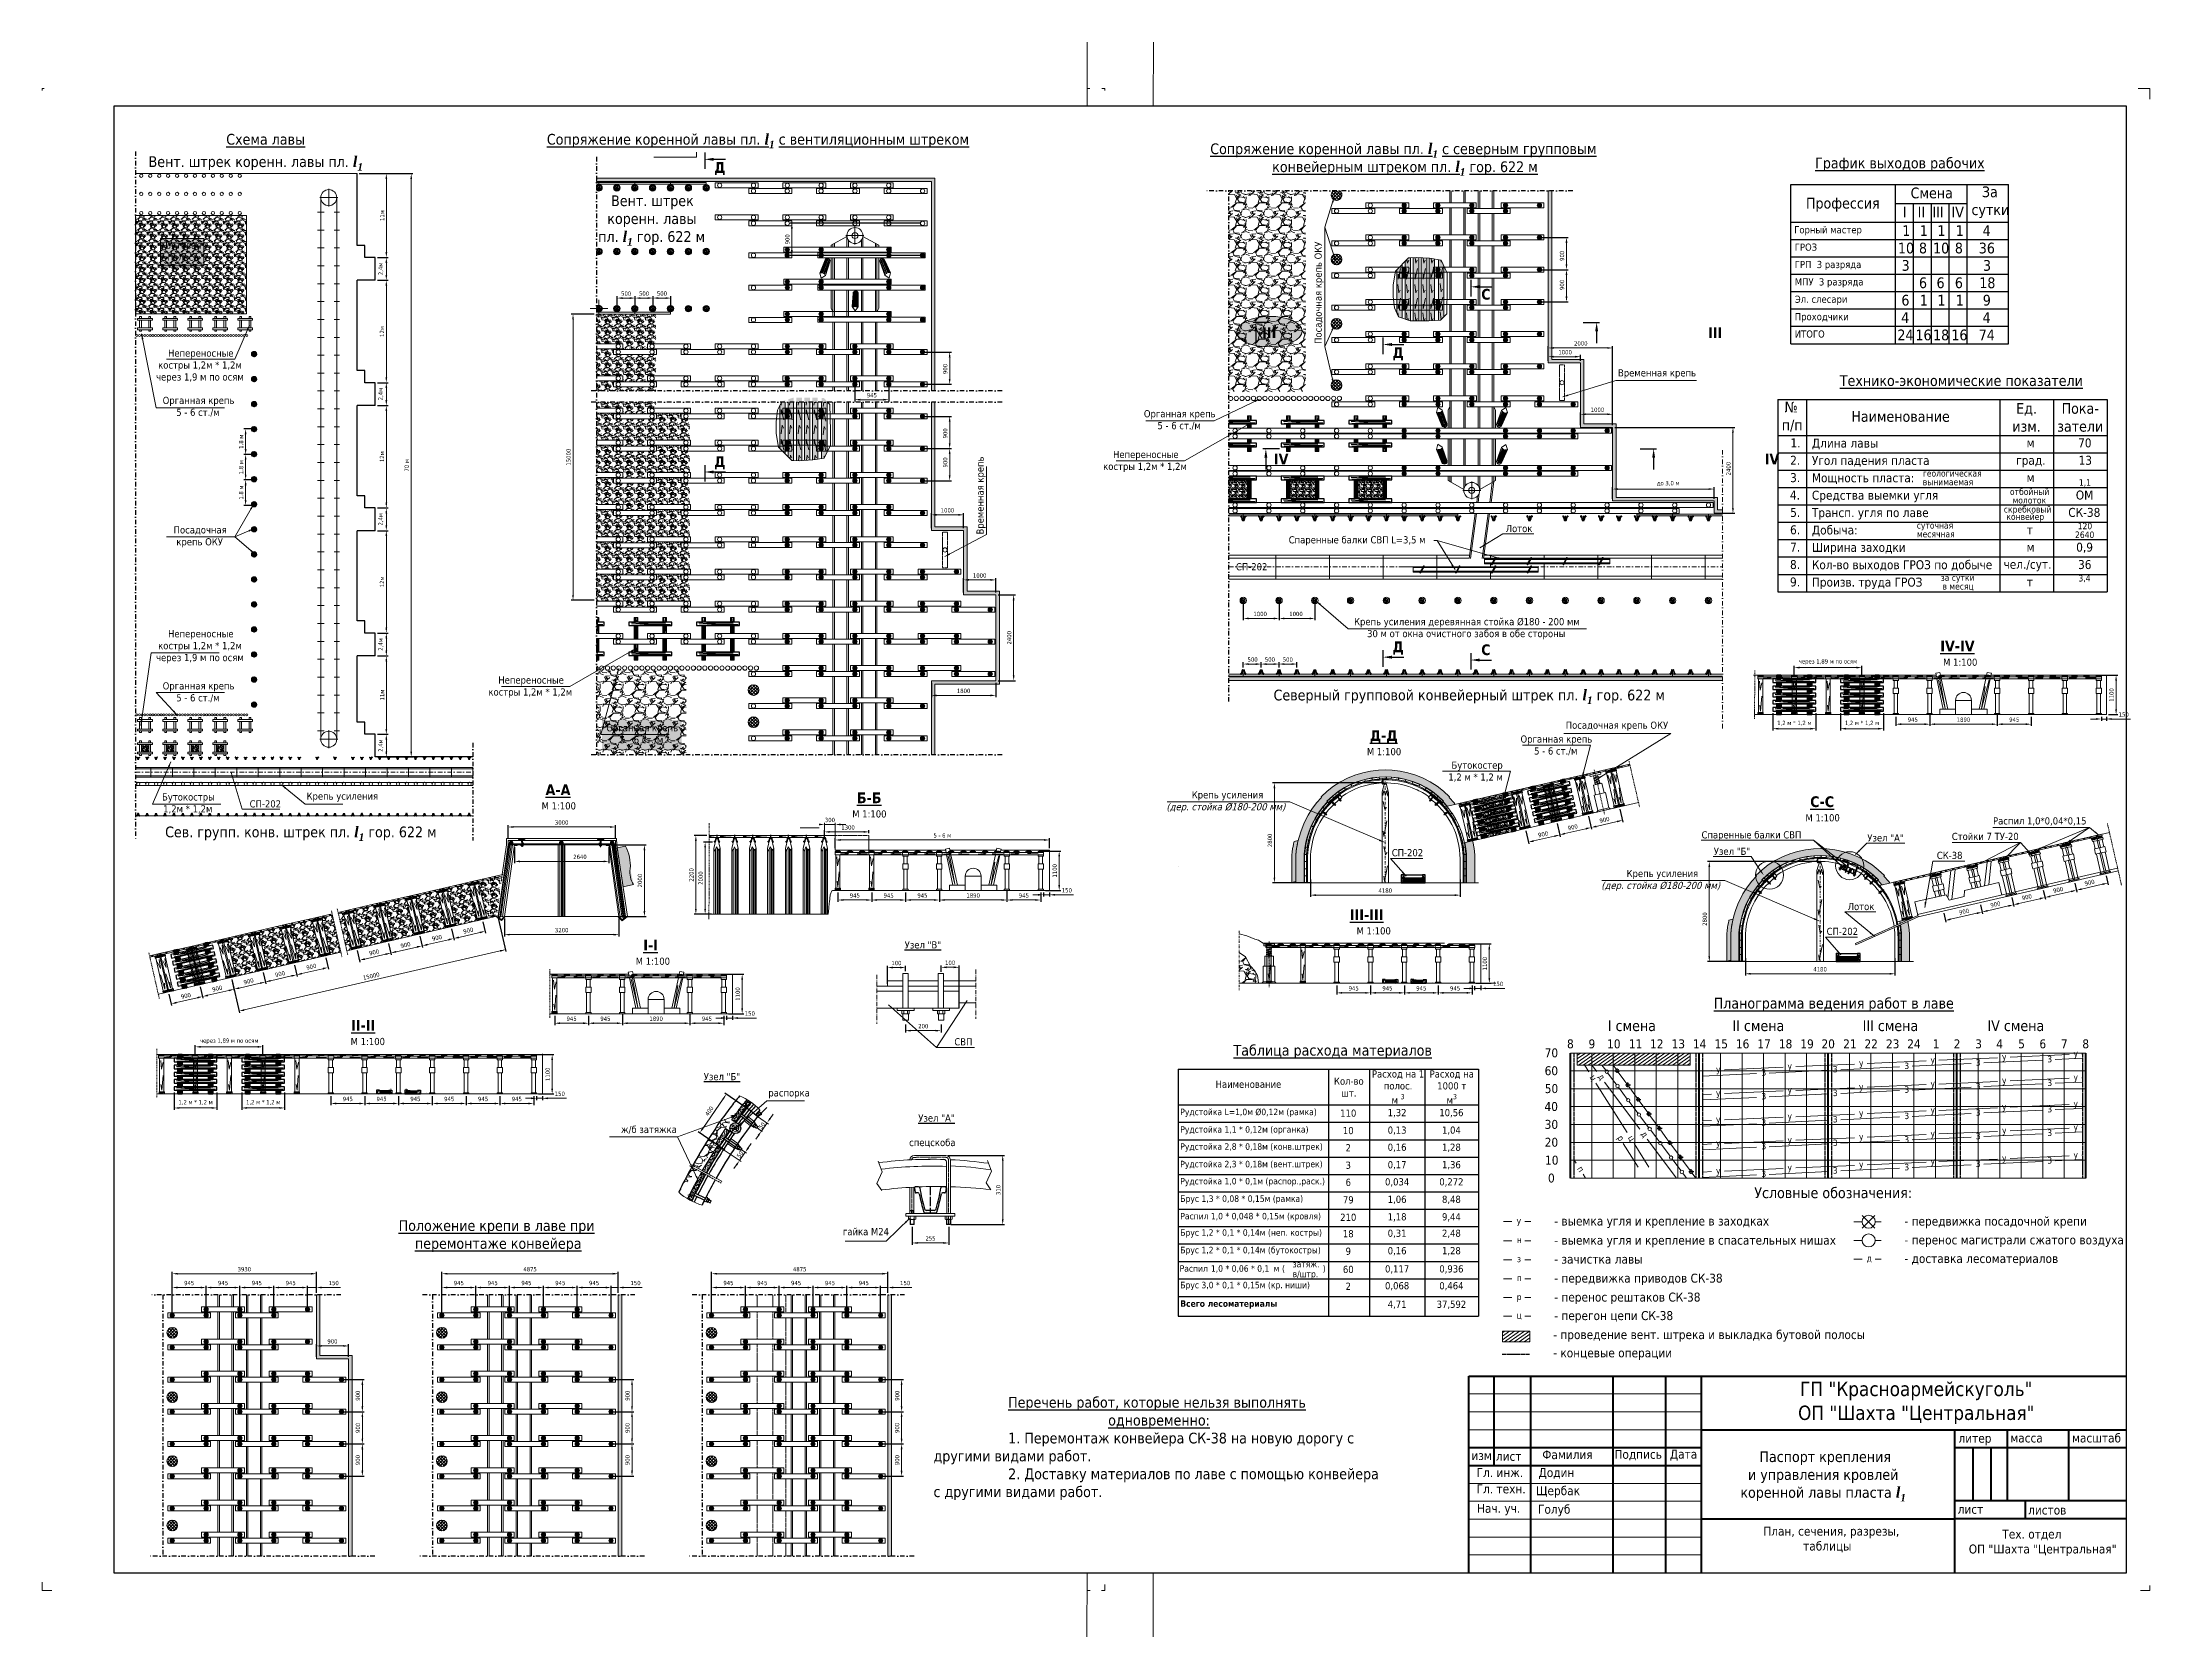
# Model space of a CAD drawing. Header units: millimetres. Extents: x 1757 to 4342, y -1901 to 53.
# Drawn here: x 3699 to 4288, y -703 to -257 of the extents above; entities that cross this region are included whole.
import ezdxf
from ezdxf import colors
from ezdxf.entities.mleader import LeaderData, LeaderLine
from ezdxf.math import Vec2, Vec3

# ---------------------------------------------------------------- set-up
doc = ezdxf.new("R2010")
doc.units = ezdxf.units.MM
doc.header["$LTSCALE"] = 0.1
for name, pattern in [('ACAD_ISO02W100', [15, 12, -3]), ('ACAD_ISO04W100', [30, 24, -3, 0, -3]), ('ACAD_ISO10W100', [18, 12, -3, 0, -3]), ('DASHDOT', [25.4, 12.7, -6.35, 0, -6.35]), ('DASHED', [0.75, 0.5, -0.25]), ('JIS_02_0.7', [1.35, 0.75, -0.6]), ('штрихпунктирная2', [12.7, 6.35, -3.175, 0, -3.175])]:
    doc.linetypes.add(name, pattern=pattern)
doc.styles.get("Standard").update_dxf_attribs({"font": 'txt.shx'})
doc.styles.add('стиль', font='TAHOMA.TTF')
doc.dimstyles.new('Копия DIN', dxfattribs={"dimtxt": 2, "dimasz": 2.5, "dimexe": 0.5, "dimexo": 0.625, "dimtad": 0, "dimdec": 0, "dimlfac": 100, "dimzin": 4, "dimdsep": 46, "dimtxsty": 'стиль', "dimcen": 2.5, "dimclre": 256, "dimclrt": 256, "dimadec": 0, "dimazin": 2, "dimtfac": 1, "dimtdec": 0, "dimtmove": 0, "dimatfit": 3, "dimfxl": 1.25, "dimtvp": 1, "dimtolj": 1, "dimtzin": 0, "dimlwd": 0, "dimarcsym": 0})
pattern_1 = [(228.0128, (582.48368, 560.74982), (-15.2400129494, -17.145021067), [0.25629075, -25.372875]), (184.9697, (582.31223, 560.55932), (22.8600369796, 1.9049865565), [0.43980375, -43.5405]), (132.5104, (581.87408, 560.52122), (19.0499861387, -20.9550204693), [0.3101115, -30.701025]), (267.2737, (581.13113, 560.04497), (1.9049917281, 38.09998774), [0.40050375, -39.6498]), (292.8337, (581.11208, 559.64492), (-9.5250270416, 22.8600129975), [0.3927255, -38.87985]), (357.2737, (581.26448, 559.28297), (-38.09998774, 1.9049917281), [0.40050375, -39.6498]), (37.6942, (581.66453, 559.26392), (-24.7650156459, -19.0499830177), [0.5296455, -52.434825]), (72.2553, (582.08363, 559.58777), (13.3350266741, 41.9100121545), [0.50004, -49.503975]), (121.4296, (582.23603, 560.06402), (-15.2400039264, 24.76497087), [0.40185975, -39.784125]), (175.2364, (582.02648, 560.40692), (20.95498354, -1.904982122), [0.45878475, -22.480425]), (222.3974, (581.56928, 560.44502), (-22.8600006879, -20.954972738), [0.5933085, -58.7376]), (138.8141, (583.01708, 560.02592), (-13.334991506, 11.429982418), [0.20250375, -20.04795]), (171.4692, (582.86468, 560.15927), (24.7649621967, -3.8100096), [0.3852615, -38.14095]), (225, (582.4837, 560.2164), (-4e-16, -1.9049987), [0.2694067, -2.4246675]), (203.1986, (582.35033, 560.44502), (9.52503212, 3.810016706), [0.14508075, -14.36295]), (291.8014, (582.217, 560.38787), (-1.905001336, 5.71500368), [0.2051745, -10.0536]), (30.9638, (582.29318, 560.19737), (5.714993966, 3.81000297), [0.33324, -10.774725]), (161.5651, (582.57893, 560.3688), (3.81000174, -1.90499717), [0.2409652, -5.783175]), (16.3895, (581.11208, 560.38787), (19.0500105105, 5.7149881125), [0.337566, -33.4191]), (70.3462, (581.43593, 560.48312), (-7.6199787665, -20.9549703664), [0.28319925, -28.03665]), (293.1986, (582.57893, 560.74982), (-3.810016706, 9.52503212), [0.29016, -14.2179]), (343.6105, (582.69323, 560.48312), (-19.0500105105, 5.7149881125), [0.337566, -33.4191]), (339.444, (581.11208, 559.20677), (-9.525011823, 3.809995377), [0.32552625, -15.950775]), (294.7751, (581.41688, 559.09247), (-9.5249778027, 20.9549902696), [0.272754, -27.0027]), (66.8014, (582.59798, 558.84482), (3.810016706, 9.52503212), [0.29016, -14.2179]), (17.354, (582.71228, 559.11152), (-24.7650013364, -7.6199885067), [0.31933725, -31.6143]), (69.444, (581.66453, 558.84482), (-3.809995377, -9.525011823), [0.1627635, -16.1136]), (101.3099, (582.4837, 558.84482), (-1.904990597, 7.619975596), [0.0971362, -9.6165]), (165.9638, (582.46463, 558.94007), (5.715004016, -1.904996703), [0.3927255, -7.4617875]), (186.009, (582.08363, 559.03532), (19.0499719083, 1.9049955514), [0.36395025, -36.03105]), (303.6901, (582.2932, 560.0259), (-1.90500065, 3.809996324), [0.274743, -6.593835]), (353.1572, (582.44558, 559.79732), (32.3850133925, -3.8100170637), [0.47966775, -47.487]), (60.9454, (582.92183, 559.74017), (-7.619982274, -13.334968208), [0.196131, -19.41705]), (90, (583.017, 559.9116), (-1.905, 1.905), [0.1143, -1.7907]), (120.2564, (582.04553, 559.09247), (7.61998385, -13.3349932744), [0.26465025, -26.200425]), (48.0128, (581.91218, 559.32107), (15.2400129494, 17.145021067), [0.51258225, -25.1166]), (0, (582.255, 559.702), (1.905, 1.905), [0.4953, -1.4097]), (325.3048, (582.75038, 559.70207), (-19.0499669932, 13.335001268), [0.3012075, -29.819475]), (254.0546, (582.99803, 559.53062), (-1.90500486, -7.620018152), [0.27737175, -13.591275]), (207.646, (582.92183, 559.26392), (-36.1949872868, -19.050011981), [0.45160875, -44.709375]), (175.4261, (582.52178, 559.05437), (-24.7650057036, 1.9049907834), [0.47777175, -47.29935]), (175.4261, (582.52178, 559.05437), (-24.7650057036, 1.9049907834), [0.47777175, -47.29935])]
pattern_2 = [(228.0128, (412.73231, 540.64516), (-15.2400129494, -17.145021067), [0.25629075, -25.372875]), (184.9697, (412.56086, 540.45466), (22.8600369796, 1.9049865565), [0.43980375, -43.5405]), (132.5104, (412.12271, 540.41656), (19.0499861387, -20.9550204693), [0.3101115, -30.701025]), (267.2737, (411.37976, 539.94031), (1.9049917281, 38.09998774), [0.40050375, -39.6498]), (292.8337, (411.36071, 539.54026), (-9.5250270416, 22.8600129975), [0.3927255, -38.87985]), (357.2737, (411.51311, 539.17831), (-38.09998774, 1.9049917281), [0.40050375, -39.6498]), (37.6942, (411.913164, 539.15926), (-24.7650156459, -19.0499830177), [0.5296455, -52.434825]), (72.2553, (412.332264, 539.48311), (13.3350266741, 41.9100121545), [0.50004, -49.503975]), (121.4296, (412.48466, 539.95936), (-15.2400039264, 24.76497087), [0.40185975, -39.784125]), (175.2364, (412.27511, 540.30226), (20.95498354, -1.904982122), [0.45878475, -22.480425]), (222.3974, (411.817914, 540.34036), (-22.8600006879, -20.954972738), [0.5933085, -58.7376]), (138.8141, (413.26571, 539.92126), (-13.334991506, 11.429982418), [0.20250375, -20.04795]), (171.4692, (413.11331, 540.05461), (24.7649621967, -3.8100096), [0.3852615, -38.14095]), (225, (412.7323, 540.1118), (-4e-16, -1.9049987), [0.26940675, -2.4246675]), (203.1986, (412.59896, 540.34036), (9.52503212, 3.810016706), [0.14508075, -14.36295]), (291.8014, (412.4656, 540.2832), (-1.905001336, 5.71500368), [0.2051745, -10.0536]), (30.9638, (412.5418, 540.0927), (5.714993966, 3.81000297), [0.33324, -10.774725]), (161.5651, (412.82756, 540.26416), (3.81000174, -1.90499717), [0.24096525, -5.783175]), (16.3895, (411.36071, 540.28321), (19.0500105105, 5.7149881125), [0.337566, -33.4191]), (70.3462, (411.68456, 540.37846), (-7.6199787665, -20.9549703664), [0.28319925, -28.03665]), (293.1986, (412.82756, 540.64516), (-3.810016706, 9.52503212), [0.29016, -14.2179]), (343.6105, (412.94186, 540.37846), (-19.0500105105, 5.7149881125), [0.337566, -33.4191]), (339.444, (411.36071, 539.1021), (-9.525011823, 3.809995377), [0.32552625, -15.950775]), (294.7751, (411.66551, 538.98781), (-9.5249778027, 20.9549902696), [0.272754, -27.0027]), (66.8014, (412.84661, 538.74016), (3.810016706, 9.52503212), [0.29016, -14.2179]), (17.354, (412.96091, 539.00686), (-24.7650013364, -7.6199885067), [0.31933725, -31.6143]), (69.444, (411.91316, 538.74016), (-3.809995377, -9.525011823), [0.1627635, -16.1136]), (101.3099, (412.7323, 538.74016), (-1.904990597, 7.619975596), [0.09713625, -9.6165]), (165.9638, (412.71326, 538.8354), (5.715004016, -1.904996703), [0.3927255, -7.4617875]), (186.009, (412.33226, 538.93066), (19.0499719083, 1.9049955514), [0.36395025, -36.03105]), (303.6901, (412.5418, 539.92126), (-1.90500065, 3.809996324), [0.274743, -6.593835]), (353.1572, (412.694214, 539.69266), (32.3850133925, -3.8100170637), [0.47966775, -47.487]), (60.9454, (413.17046, 539.6355), (-7.619982274, -13.334968208), [0.196131, -19.41705]), (90, (413.2657, 539.807), (-1.905, 1.905), [0.1143, -1.7907]), (120.2564, (412.29416, 538.98781), (7.61998385, -13.3349932744), [0.26465025, -26.200425]), (48.0128, (412.16081, 539.21641), (15.2400129494, 17.145021067), [0.51258225, -25.1166]), (0, (412.5037, 539.5974), (1.905, 1.905), [0.4953, -1.4097]), (325.3048, (412.99901, 539.59741), (-19.0499669932, 13.335001268), [0.3012075, -29.819475]), (254.0546, (413.24666, 539.42596), (-1.90500486, -7.620018152), [0.27737175, -13.591275]), (207.646, (413.170464, 539.15926), (-36.1949872868, -19.050011981), [0.45160875, -44.709375]), (175.4261, (412.770414, 538.94971), (-24.7650057036, 1.9049907834), [0.47777175, -47.29935]), (175.4261, (412.770414, 538.94971), (-24.7650057036, 1.9049907834), [0.47777175, -47.29935])]
pattern_3 = [(228.0128, (-416.3495, 406.56713), (-24.384020719, -27.432033707), [0.4100652, -40.5966]), (184.9697, (-416.62382, 406.26233), (36.5760591674, 3.0479784905), [0.703686, -69.6648]), (132.5104, (-417.32486, 406.20137), (30.479977822, -33.528032751), [0.4961784, -49.12164]), (267.2737, (-418.51358, 405.43937), (3.047986765, 60.959980384), [0.640806, -63.43968]), (292.8337, (-418.54406, 404.79929), (-15.2400432666, 36.576020796), [0.6283608, -62.20776]), (357.2737, (-418.30022, 404.22017), (-60.959980384, 3.047986765), [0.640806, -63.43968]), (37.6942, (-417.66014, 404.18969), (-39.6240250335, -30.4799728284), [0.8474328, -83.89572]), (72.2553, (-416.98958, 404.70785), (21.3360426786, 67.0560194472), [0.800064, -79.20636]), (121.4296, (-416.74574, 405.46985), (-24.3840062823, 39.623953392), [0.6429756, -63.6546]), (175.2364, (-417.08102, 406.01849), (33.527973664, -3.047971395), [0.7340556, -35.96868]), (222.3974, (-417.81254, 406.07945), (-36.5760011007, -33.5279563808), [0.9492936, -93.98016]), (138.8141, (-415.49606, 405.40889), (-21.33598641, 18.287971869), [0.324006, -32.07672]), (171.4692, (-415.7399, 405.62225), (39.6239395147, -6.09601536), [0.6164184, -61.02552]), (225, (-416.3495, 405.7137), (-6e-16, -3.0479979), [0.4310508, -3.879468]), (203.1986, (-416.56286, 406.07945), (15.24005139, 6.09602673), [0.2321292, -22.98072]), (291.8014, (-416.7762, 405.988), (-3.04800214, 9.14400589), [0.3282792, -16.08576]), (30.9638, (-416.6543, 405.6832), (9.143990346, 6.09600475), [0.533184, -17.23956]), (161.5651, (-416.1971, 405.9575), (6.09600278, -3.04799547), [0.3855444, -9.25308]), (16.3895, (-418.54406, 405.988), (30.480016817, 9.14398098), [0.5401056, -53.47056]), (70.3462, (-418.0259, 406.1404), (-12.191966026, -33.527952586), [0.4531188, -44.85864]), (293.1986, (-416.1971, 406.56713), (-6.09602673, 15.24005139), [0.464256, -22.74864]), (343.6105, (-416.01422, 406.1404), (-30.480016817, 9.14398098), [0.5401056, -53.47056]), (339.444, (-418.54406, 404.09825), (-15.240018917, 6.095992603), [0.520842, -25.52124]), (294.7751, (-418.05638, 403.91537), (-15.239964484, 33.527984431), [0.4364064, -43.20432]), (66.8014, (-416.16662, 403.51913), (6.09602673, 15.24005139), [0.464256, -22.74864]), (17.354, (-415.98374, 403.94585), (-39.624002138, -12.191981611), [0.5109396, -50.58288]), (69.444, (-417.66014, 403.51913), (-6.095992603, -15.240018917), [0.2604216, -25.78176]), (101.3099, (-416.3495, 403.5191), (-3.047984955, 12.19196095), [0.155418, -15.3864]), (165.9638, (-416.38, 403.6715), (9.14400643, -3.04799472), [0.6283608, -11.93886]), (186.009, (-416.98958, 403.82393), (30.4799550533, 3.047992882), [0.5823204, -57.64968]), (303.6901, (-416.6543, 405.4089), (-3.04800105, 6.09599412), [0.4395888, -10.550136]), (353.1572, (-416.41046, 405.04313), (51.816021428, -6.096027302), [0.7674684, -75.9792]), (60.9454, (-415.64846, 404.9517), (-12.191971639, -21.335949133), [0.3138096, -31.06728]), (90, (-415.496, 405.226), (-3.048, 3.048), [0.18288, -2.86512]), (120.2564, (-417.05054, 403.91537), (12.19197416, -21.335989239), [0.4234404, -41.92068]), (48.0128, (-417.2639, 404.28113), (24.384020719, 27.432033707), [0.8201316, -40.18656]), (0, (-416.7153, 404.8907), (3.048, 3.048), [0.79248, -2.25552]), (325.3048, (-415.92278, 404.89073), (-30.479947189, 21.336002029), [0.481932, -47.71116]), (254.0546, (-415.52654, 404.6164), (-3.048007776, -12.192029044), [0.4437948, -21.74604]), (207.646, (-415.64846, 404.18969), (-57.911979659, -30.4800191697), [0.722574, -71.535]), (175.4261, (-416.28854, 403.8544), (-39.6240091257, 3.0479852535), [0.7644348, -75.67896]), (175.4261, (-416.28854, 403.8544), (-39.6240091257, 3.0479852535), [0.7644348, -75.67896])]

msp = doc.modelspace()

# ---------------------------------------------------------------- texts
at = {"color": 7, "linetype": 'ByBlock', "lineweight": 0, "style": 'стиль'}
for s, p in [('отбойный', (4249.054, -383.499)), ('скребковый', (4247.328, -388.425)), ('конвейер', (4248.052, -390.476)), ('молоток', (4249.779, -385.889))]:
    msp.add_text(s, height=1.8, dxfattribs=at).set_placement(p)
at = {"color": 7, "linetype": 'ByBlock', "lineweight": 15, "style": 'стиль'}
for s, p in [('Распил ', (4017.028, -600.675)), ('1,0 * 0,06 * 0,1', (4025.773, -600.675)), ('м ', (4043.28, -600.675)), ('(', (4045.635, -600.675)), ('затяж.', (4048.594, -599.449)), ('в/штр.', (4048.594, -602.195)), (')', (4057.014, -600.675))]:
    msp.add_text(s, height=1.8, dxfattribs=at).set_placement(p)
at = {"color": 7, "style": 'стиль'}
for s, insert, char_height, width, attachment_point in [('\\A1;\\pi52.02;{\\LСхема лавы }', (3698.583, -282.572), 3, 125.89643, 1), ('\\A1;\\pi3.3964;{\\LСопряжение коренной лавы пл. \\fTimes New Roman|b1|i1|c0|p18;l\\H0.7x;\\S^ 1;\\fTahoma|b0|i0|c204|p34;\\H1.4286x; с вентиляционным штреком }', (3836.803, -282.572), 3, 125.89643, 1), ('\\A1;\\pi8.3257;{\\LСопряжение коренной лавы пл. \\fTimes New Roman|b1|i1|c0|p18;l\\H0.7x;\\S^ 1;\\fTahoma|b0|i0|c204|p34;\\H1.4286x; с северным групповым \\P\\pi25.638;конвейерным штреком пл. \\fTimes New Roman|b1|i1|c0|p18;l\\H0.7x;\\S^ 1;\\H1.4286x; \\fTahoma|b0|i0|c204|p34;\\H0.99998x;гор. 622 м}', (4017.254, -285.228), 3, 125.89643, 1), ('\\A1;\\pi32.958;Вент. штрек коренн. лавы пл. {\\fTimes New Roman|b1|i1|c0|p18;l\\H0.7x;\\S^ 1;\\H1.4286x; }', (3695.937, -288.827), 3, 125.89643, 1), ('\\pi38.135;{\\fTahoma|b1|i0|c204|p34;Д}', (3848.817, -290.463), 3, 79.3281, 1), ('\\A1;\\pi39.005;{\\LГрафик выходов рабочих}', (4155.601, -289.201), 3, 125.89643, 1), ('\\A1;\\pi51.567;Вент. штрек \\P\\pi50.516;коренн. лавы\\P\\pi47.963;пл. {\\fTimes New Roman|b1|i1|c0|p18;l\\H0.7x;\\S^ 1;\\H1.4286x; }гор. 622 м', (3806.582, -299.761), 3, 125.89643, 1), ('\\A1;\\pi57.256;Смена', (4164.043, -297.578), 3, 125.89643, 1), ('\\A1;\\pi60.926;За \\P\\pi58.012;сутки', (4180.288, -297.272), 3, 125.89643, 1), ('\\A1;\\pi52.775;Профессия', (4139.273, -300.438), 3, 125.89643, 1), ('\\A1;\\pi62.366;I', (4156.742, -302.933), 3, 125.89643, 1), ('\\A1;\\pi61.596;II', (4161.652, -302.933), 3, 125.89643, 1), ('\\A1;\\pi60.827;III', (4166.563, -302.933), 3, 125.89643, 1), ('\\A1;\\pi61.033;IV', (4171.686, -302.933), 3, 125.89643, 1), ('\\pi30.307;Горный мастер', (4158.452, -308.366), 2, 79.3281, 1), ('\\A1;\\pi62.217;1', (4156.742, -308.124), 3, 125.89643, 1), ('\\A1;\\pi62.217;1', (4161.652, -308.124), 3, 125.89643, 1), ('\\A1;\\pi62.217;1', (4166.563, -308.124), 3, 125.89643, 1), ('\\A1;\\pi62.217;1', (4171.686, -308.124), 3, 125.89643, 1), ('\\A1;\\pi61.914;4', (4179.482, -308.124), 3, 125.89643, 1), ('\\pi34.803;Бутовая \\P\\pi35.452;полоса', (3698.768, -312.701), 2, 79.3281, 1), ('ГРОЗ', (4188.929, -313.224), 2, 79.3281, 1), ('ГРП  3 разряда', (4188.929, -318.083), 2, 79.3281, 1), ('\\A1;\\pi61.007;10', (4156.742, -312.982), 3, 125.89643, 1), ('\\A1;\\pi62.037;3', (4156.742, -317.84), 3, 125.89643, 1), ('\\A1;\\pi61.971;8', (4161.652, -312.982), 3, 125.89643, 1), ('\\A1;\\pi61.007;10', (4166.563, -312.982), 3, 125.89643, 1), ('\\A1;\\pi61.971;8', (4171.686, -312.982), 3, 125.89643, 1), ('\\A1;\\pi60.861;36', (4179.482, -312.982), 3, 125.89643, 1), ('\\A1;\\pi62.037;3', (4179.482, -317.84), 3, 125.89643, 1), ('МПУ  3 разряда', (4188.929, -322.941), 2, 79.3281, 1), ('\\A1;\\pi61.975;6', (4161.652, -322.698), 3, 125.89643, 1), ('\\A1;\\pi61.975;6', (4166.563, -322.698), 3, 125.89643, 1), ('\\A1;\\pi61.975;6', (4171.686, -322.698), 3, 125.89643, 1), ('\\A1;\\pi60.998;18', (4179.482, -322.698), 3, 125.89643, 1), ('\\pi38.421;{\\fTahoma|b1|i0|c204|p34;С}', (4062.883, -325.912), 3, 79.3281, 1), ('Эл. слесари', (4188.929, -327.799), 2, 79.3281, 1), ('\\A1;\\pi61.975;6', (4156.742, -327.557), 3, 125.89643, 1), ('\\A1;\\pi62.217;1', (4161.652, -327.557), 3, 125.89643, 1), ('\\A1;\\pi62.217;1', (4166.563, -327.557), 3, 125.89643, 1), ('\\A1;\\pi62.217;1', (4171.686, -327.557), 3, 125.89643, 1), ('\\A1;\\pi61.975;9', (4179.482, -327.557), 3, 125.89643, 1), ('Проходчики', (4188.929, -332.657), 2, 79.3281, 1), ('\\A1;\\pi61.914;4', (4156.742, -332.415), 3, 125.89643, 1), ('\\A1;\\pi61.914;4', (4179.482, -332.415), 3, 125.89643, 1), ('\\pi36.861;{\\fTahoma|b1|i0|c204|p34;III}', (4003.24, -336.666), 3, 79.3281, 1), ('{\\fTahoma|b1|i0|c204|p34;III}', (4168.659, -336.666), 3, 79.3281, 3), ('ИТОГО', (4188.929, -337.515), 2, 79.3281, 1), ('\\A1;\\pi60.857;24', (4156.742, -337.273), 3, 125.89643, 1), ('\\A1;\\pi60.991;16', (4161.652, -337.273), 3, 125.89643, 1), ('\\A1;\\pi60.998;18', (4166.563, -337.273), 3, 125.89643, 1), ('\\A1;\\pi60.991;16', (4171.686, -337.273), 3, 125.89643, 1), ('\\A1;\\pi60.847;74', (4179.482, -337.273), 3, 125.89643, 1), ('\\pi30.559;Непереносные \\P\\pi27.792;костры 1,2м * 1,2м\\P\\pi27.212;через 1,9 м по осям', (3703.774, -342.856), 2, 79.3281, 1), ('\\pi38.135;{\\fTahoma|b1|i0|c204|p34;Д}', (4038.357, -342.227), 3, 79.3281, 1), ('\\pi28.838;Временная крепь', (4110.682, -348.382), 2, 79.3281, 1), ('\\A1;\\pi28.814;{\\LТехнико-экономические показатели}', (4172.696, -350.042), 3, 125.89643, 1), ('\\pi29.652;Органная крепь\\P\\pi33.45;5 - 6 ст./м', (3703.186, -356.071), 2, 79.3281, 1), ('\\A1;\\pi60.882;№ \\P\\pi60.108;п/п', (4125.184, -357.448), 3, 125.89643, 1), ('\\pi29.652;Органная крепь\\P\\pi33.45;5 - 6 ст./м', (3977.374, -359.793), 2, 79.3281, 1), ('\\A1;\\pi49.256;Наименование', (4155.478, -360.062), 3, 125.89643, 1), ('\\pi38.555;1.', (4149.167, -367.71), 2.5, 79.3281, 1), ('Длина лавы', (4193.704, -367.765), 2.5, 79.3281, 1), ('\\pi38.794;м', (4214.895, -367.71), 2.5, 79.3281, 1), ('\\pi37.94;70', (4230.153, -367.71), 2.5, 79.3281, 1), ('\\pi38.135;{\\fTahoma|b1|i0|c204|p34;Д}', (3848.817, -372.715), 3, 79.3281, 1), ('\\pi30.559;Непереносные \\P\\pi27.792;костры 1,2м * 1,2м', (3967.857, -371.193), 2, 79.3281, 1), ('\\pi37.353;{\\fTahoma|b1|i0|c204|p34;IV}', (4006.017, -371.967), 3, 79.3281, 1), ('{\\fTahoma|b1|i0|c204|p34;IV}', (4184.587, -371.967), 3, 79.3281, 3), ('\\pi38.457;2.', (4149.167, -372.569), 2.5, 79.3281, 1), ('Угол падения пласта', (4193.704, -372.624), 2.5, 79.3281, 1), ('\\pi35.892;град.', (4214.895, -372.569), 2.5, 79.3281, 1), ('\\pi38.074;13', (4230.153, -372.569), 2.5, 79.3281, 1), ('\\pi38.399;4.', (4149.167, -382.285), 2.5, 79.3281, 1), ('\\pi38.447;3.', (4149.167, -377.427), 2.5, 79.3281, 1), ('Средства выемки угля', (4193.704, -382.34), 2.5, 79.3281, 1), ('Мощность пласта:', (4193.704, -377.482), 2.5, 79.3281, 1), ('\\pi32.741;вынимаемая', (4191.952, -379.006), 1.8, 79.3281, 1), ('\\pi31.606;геологическая', (4193.097, -376.563), 1.8, 79.3281, 1), ('\\pi38.794;м', (4214.895, -377.427), 2.5, 79.3281, 1), ('\\pi37.305;ОМ', (4230.153, -382.285), 2.5, 79.3281, 1), ('\\pi38.175;1,1', (4230.153, -379.106), 1.8, 79.3281, 1), ('\\pi38.469;5.', (4149.167, -387.143), 2.5, 79.3281, 1), ('Трансп. угля по лаве', (4193.704, -387.198), 2.5, 79.3281, 1), ('\\pi35.196;СК-38', (4230.153, -387.143), 2.5, 79.3281, 1), ('\\pi32.341;Посадочная \\P\\pi33.091;крепь ОКУ', (3703.561, -392.273), 2, 79.3281, 1), ('\\pi35.911;Лоток', (4072.233, -391.898), 2, 79.3281, 1), ('\\pi38.437;6.', (4149.167, -392.001), 2.5, 79.3281, 1), ('Добыча:', (4193.704, -392.056), 2.5, 79.3281, 1), ('\\pi34.672;суточная', (4188.33, -391.114), 1.8, 79.3281, 1), ('\\pi34.49;месячная', (4188.553, -393.556), 1.8, 79.3281, 1), ('\\pi38.868;т', (4214.895, -392.001), 2.5, 79.3281, 1), ('\\pi37.077;2640', (4230.153, -393.731), 1.8, 79.3281, 1), ('\\pi37.824;120', (4230.153, -391.288), 1.8, 79.3281, 1), ('\\pi20.299;Спаренные балки СВП L=3,5 м', (4027.212, -395.054), 2, 79.3281, 1), ('\\pi38.448;7.', (4149.167, -396.86), 2.5, 79.3281, 1), ('Ширина заходки', (4193.704, -396.915), 2.5, 79.3281, 1), ('\\pi38.794;м', (4214.895, -396.86), 2.5, 79.3281, 1), ('\\pi37.408;0,9', (4230.153, -396.86), 2.5, 79.3281, 1), ('\\pi35.262;СП-202', (3997.501, -402.58), 2, 79.3281, 1), ('\\pi38.427;8.', (4149.167, -401.718), 2.5, 79.3281, 1), ('Кол-во выходов ГРОЗ по добыче', (4193.704, -401.773), 2.5, 79.3281, 1), ('\\pi35.083;за сутки', (4194.61, -405.718), 1.8, 79.3281, 1), ('\\pi32.962;чел./сут.', (4214.291, -401.657), 2.5, 79.3281, 1), ('\\pi37.925;36', (4230.153, -401.718), 2.5, 79.3281, 1), ('\\pi38.027;3,4', (4230.153, -405.893), 1.8, 79.3281, 1), ('\\pi38.422;9.', (4149.167, -406.576), 2.5, 79.3281, 1), ('Произв. труда ГРОЗ', (4193.704, -406.631), 2.5, 79.3281, 1), ('\\pi35.365;в месяц', (4194.833, -408.161), 1.8, 79.3281, 1), ('\\pi38.868;т', (4214.895, -406.576), 2.5, 79.3281, 1), ('\\pi7.8541;Крепь усиления деревянная стойка Ø180 - 200 мм\\P\\pi11.514;30 м от окна очистного забоя в обе стороны', (4057.901, -417.934), 2, 79.3281, 1), ('\\pi30.559;Непереносные \\P\\pi27.792;костры 1,2м * 1,2м\\P\\pi27.212;через 1,9 м по осям', (3703.774, -421.309), 2, 79.3281, 1), ('\\pi38.135;{\\fTahoma|b1|i0|c204|p34;Д}', (4038.357, -424.479), 3, 79.3281, 1), ('\\pi38.421;{\\fTahoma|b1|i0|c204|p34;С}', (4062.883, -425.278), 3, 79.3281, 1), ('\\A1;\\pi57.358;{\\fTahoma|b1|i0|c204|p34;\\LIV-IV\\P\\pi58.126;\\fTahoma|b0|i0|c204|p34;\\H0.66667x;\\lМ 1:100}', (4172.228, -424.263), 3, 125.89643, 1), ('\\pi30.559;Непереносные \\P\\pi27.792;костры 1,2м * 1,2м', (3796.073, -434.256), 2, 79.3281, 1), ('\\pi29.652;Органная крепь\\P\\pi33.45;5 - 6 ст./м', (3703.186, -435.886), 2, 79.3281, 1), ('\\A1;\\pi7.6505;Северный групповой конвейерный штрек пл. {\\fTimes New Roman|b1|i1|c0|p18;l\\H0.7x;\\S^ 1;\\H1.4286x; }гор. 622 м', (4035.623, -437.951), 3, 125.89643, 1), ('\\pi29.652;Органная крепь\\P\\pi33.45;5 - 6 ст./м', (3827.178, -447.609), 2, 79.3281, 1), ('\\pi25.156;Посадочная крепь ОКУ', (4099.768, -446.876), 2, 79.3281, 1), ('\\A1;\\pi58.947;{\\fTahoma|b1|i0|c204|p34;\\LД-Д\\P\\pi58.126;\\fTahoma|b0|i0|c204|p34;\\H0.66667x;\\lМ 1:100}', (4011.229, -449.272), 3, 125.89643, 1), ('\\pi29.652;Органная крепь\\P\\pi33.45;5 - 6 ст./м', (4082.628, -450.746), 2, 79.3281, 1), ('\\pi32.728;Бутокостер\\P\\pi31.844;1,2 м * 1,2 м', (4060.261, -458.048), 2, 79.3281, 1), ('\\A1;\\pi59.228;{\\fTahoma|b1|i0|c204|p34;\\LА-А\\P\\pi58.126;\\fTahoma|b0|i0|c204|p34;\\H0.66667x;\\lМ 1:100}', (3780.608, -464.43), 3, 125.89643, 1), ('\\pi32.551;Бутокостры\\P\\pi32.122; 1,2м * 1,2м', (3700.113, -466.94), 2, 79.3281, 1), ('\\pi35.262;СП-202', (3721.876, -468.876), 2, 79.3281, 1), ('\\pi29.793;Крепь усиления', (3743.246, -466.704), 2, 79.3281, 1), ('\\A1;\\pi59.439;{\\fTahoma|b1|i0|c204|p34;\\LБ-Б\\P\\pi58.126;\\fTahoma|b0|i0|c204|p34;\\H0.66667x;\\lМ 1:100}', (3867.401, -466.681), 3, 125.89643, 1), ('\\pi29.793;Крепь усиления\\P\\pi22.715;{\\fTahoma|b0|i1|c204|p34;(дер. стойка Ø180-200 мм)}', (3990.609, -466.344), 2, 79.3281, 1), ('\\A1;\\pi59.438;{\\fTahoma|b1|i0|c204|p34;\\LС-С\\P\\pi58.126;\\fTahoma|b0|i0|c204|p34;\\H0.66667x;\\lМ 1:100}', (4133.792, -467.761), 3, 125.89643, 1), ('\\A1;\\pi24.47;Сев. групп. конв. штрек пл. {\\fTimes New Roman|b1|i1|c0|p18;l\\H0.7x;\\S^ 1;\\H1.4286x; }гор. 622 м', (3709.052, -476.218), 3, 125.89643, 1), ('\\pi26.221;Распил 1,0*0,04*0,15', (4218.102, -473.632), 2, 79.3281, 1), ('\\pi35.262;СП-202', (4041.039, -482.527), 2, 79.3281, 1), ('\\pi25.65;Спаренные балки СВП', (4137.213, -477.536), 2, 79.3281, 1), ('\\pi34.488;Узел "Б"', (4131.801, -482.133), 2, 79.3281, 1), ('\\pi34.467;Узел "А"', (4174.716, -478.371), 2, 79.3281, 1), ('\\pi30.099;Стойки 7 ТУ-20', (4202.701, -477.97), 2, 79.3281, 1), ('\\pi29.793;Крепь усиления\\P\\pi22.715;{\\fTahoma|b0|i1|c204|p34;(дер. стойка Ø180-200 мм)}', (4112.125, -488.335), 2, 79.3281, 1), ('\\pi36.09;СК-38', (4192.516, -483.274), 2, 79.3281, 1), ('\\A1;\\pi56.264;{\\fTahoma|b1|i0|c204|p34;\\LIII-III\\P\\pi58.126;\\fTahoma|b0|i0|c204|p34;\\H0.66667x;\\lМ 1:100}', (4008.333, -499.375), 3, 125.89643, 1), ('\\pi35.911;Лоток', (4167.791, -497.578), 2, 79.3281, 1), ('\\pi35.262;СП-202', (4162.555, -504.518), 2, 79.3281, 1), ('\\A1;\\pi60.253;{\\fTahoma|b1|i0|c204|p34;\\LI-I\\P\\pi58.126;\\fTahoma|b0|i0|c204|p34;\\H0.66667x;\\lМ 1:100}', (3806.895, -507.864), 3, 125.89643, 1), ('\\pi34.488;{\\LУзел "В"}', (3905.695, -508.29), 2, 79.3281, 1), ('\\A1;\\pi29.137;{\\LПланограмма ведения работ в лаве}', (4137.137, -524.099), 3, 125.89643, 1), ('\\A1;\\pi58.259;{\\fTahoma|b1|i0|c204|p34;\\LII-II\\P\\pi58.126;\\fTahoma|b0|i0|c204|p34;\\H0.66667x;\\lМ 1:100}', (3727.243, -530.302), 3, 125.89643, 1), ('\\pi37.244;СВП', (3916.826, -535.384), 2, 79.3281, 1), ('\\pi38.85;8', (4086.433, -535.716), 2.5, 79.3281, 1), ('\\pi38.853;9', (4092.433, -535.716), 2.5, 79.3281, 1), ('\\pi38.046;10', (4098.433, -535.716), 2.5, 79.3281, 1), ('\\A1;\\pi56.156;I смена', (4080.525, -530.393), 3, 125.89643, 1), ('\\pi38.116;11', (4104.433, -535.716), 2.5, 79.3281, 1), ('\\pi38.052;12', (4110.433, -535.716), 2.5, 79.3281, 1), ('\\pi38.074;13', (4116.433, -535.716), 2.5, 79.3281, 1), ('\\pi38.019;14', (4122.433, -535.716), 2.5, 79.3281, 1), ('\\pi38.067;15', (4128.433, -535.716), 2.5, 79.3281, 1), ('\\A1;\\pi55.387;II смена', (4116.114, -530.393), 3, 125.89643, 1), ('\\pi38.033;16', (4134.433, -535.716), 2.5, 79.3281, 1), ('\\pi38.039;17', (4140.433, -535.716), 2.5, 79.3281, 1), ('\\pi38.039;18', (4146.433, -535.716), 2.5, 79.3281, 1), ('\\pi38.048;19', (4152.433, -535.716), 2.5, 79.3281, 1), ('\\pi37.948;20', (4158.433, -535.716), 2.5, 79.3281, 1), ('\\pi38.018;21', (4164.433, -535.716), 2.5, 79.3281, 1), ('\\A1;\\pi54.617;III смена', (4153.266, -530.393), 3, 125.89643, 1), ('\\pi37.954;22', (4170.433, -535.716), 2.5, 79.3281, 1), ('\\pi37.976;23', (4176.433, -535.716), 2.5, 79.3281, 1), ('\\pi37.921;24', (4182.433, -535.716), 2.5, 79.3281, 1), ('\\pi39.055;1', (4188.433, -535.716), 2.5, 79.3281, 1), ('\\pi38.893;2', (4194.433, -535.716), 2.5, 79.3281, 1), ('\\pi38.904;3', (4200.433, -535.716), 2.5, 79.3281, 1), ('\\A1;\\pi54.925;IV смена', (4187.84, -530.393), 3, 125.89643, 1), ('\\pi38.802;4', (4206.433, -535.716), 2.5, 79.3281, 1), ('\\pi38.919;5', (4212.433, -535.716), 2.5, 79.3281, 1), ('\\pi38.853;6', (4218.433, -535.716), 2.5, 79.3281, 1), ('\\pi38.871;7', (4224.433, -535.716), 2.5, 79.3281, 1), ('\\pi38.85;8', (4230.433, -535.716), 2.5, 79.3281, 1), ('\\A1;\\pi34.994;{\\LТаблица расхода материалов}', (3997.082, -537.244), 3, 125.89643, 1), ('\\pi37.94;70', (4081.094, -538.227), 2.5, 79.3281, 1), ('\\pi34.488;{\\LУзел "Б"}', (3849.545, -545.128), 2, 79.3281, 1), ('\\A1;\\pi53.82;Наименование', (3973.26, -547.264), 2, 125.89643, 1), ('\\pi37.928;60', (4081.094, -543.227), 2.5, 79.3281, 1), ('\\pi34.035;распорка', (3868.056, -549.666), 2, 79.3281, 1), ('\\pi37.89;40', (4081.094, -553.227), 2.5, 79.3281, 1), ('\\pi37.961;50', (4081.094, -548.227), 2.5, 79.3281, 1), ('\\pi34.467;{\\LУзел "А"}', (3909.518, -556.703), 2, 79.3281, 1), ('Рудстойка L=1,0м Ø0,12м (рамка)', (4017.211, -555.101), 1.8, 79.3281, 1), ('\\pi37.938;30', (4081.094, -558.227), 2.5, 79.3281, 1), ('\\pi31.908;ж/б затяжка', (3829.002, -559.899), 2, 79.3281, 1), ('\\pi33.325;спецскоба', (3908.11, -563.554), 2, 79.3281, 1), ('Рудстойка 1,1 * 0,12м (органка)', (4017.211, -559.989), 1.8, 79.3281, 1), ('Рудстойка 2,8 * 0,18м (конв.штрек)', (4017.211, -564.778), 1.8, 79.3281, 1), ('\\pi37.948;20', (4081.094, -563.227), 2.5, 79.3281, 1), ('Рудстойка 2,3 * 0,18м (вент.штрек)', (4017.211, -569.666), 1.8, 79.3281, 1), ('\\pi38.046;10', (4081.094, -568.227), 2.5, 79.3281, 1), ('Рудстойка 1,0 * 0,1м (распор.,раск.)', (4017.211, -574.454), 1.8, 79.3281, 1), ('\\pi38.865;0', (4081.094, -573.227), 2.5, 79.3281, 1), ('\\A1;\\pi40.472;Условные обозначения:', (4137.137, -577.102), 3, 125.89643, 1), ('Брус 1,3 * 0,08 * 0,15м (рамка)', (4017.211, -579.342), 1.8, 79.3281, 1), ('\\A1;\\pi35.354;{\\LПоложение крепи в лаве при\\P\\pi39.907;перемонтаже конвейера}', (3763.43, -586.266), 3, 125.89643, 1), ('\\pi33.324;гайка М24', (3889.603, -588.459), 2, 79.3281, 1), ('Распил 1,0 * 0,048 * 0,15м (кровля)', (4017.211, -584.23), 1.8, 79.3281, 1), ('Брус 1,2 * 0,1 * 0,14м (неп. костры)', (4017.211, -588.819), 1.8, 79.3281, 1), ('\\pi39.055;у', (4072.129, -585.527), 1.8, 79.3281, 1), ('- выемка угля и крепление в заходках', (4121.707, -585.252), 2.5, 79.3281, 1), ('- передвижка посадочной крепи', (4219.569, -585.294), 2.5, 90.88892, 1), ('Брус 1,2 * 0,1 * 0,14м (бутокостры)', (4017.211, -593.707), 1.8, 79.3281, 1), ('\\pi39.131;н', (4072.129, -590.888), 1.8, 79.3281, 1), ('- выемка угля и крепление в спасательных нишах', (4121.707, -590.614), 2.5, 90.88892, 1), ('- перенос магистрали сжатого воздуха', (4219.569, -590.523), 2.5, 90.88892, 1), ('\\pi39.154;з', (4072.129, -596.189), 1.8, 79.3281, 1), ('- зачистка лавы', (4121.707, -595.914), 2.5, 90.88892, 1), ('\\pi39.008;д', (4169.99, -596.013), 1.8, 79.3281, 1), ('- доставка лесоматериалов', (4219.569, -595.738), 2.5, 90.88892, 1), ('Брус 3,0 * 0,1 * 0,15м (кр. ниши)', (4017.211, -603.495), 1.8, 79.3281, 1), ('\\pi39.131;п', (4072.129, -601.49), 1.8, 79.3281, 1), ('- передвижка приводов СК-38', (4121.707, -601.215), 2.5, 90.88892, 1), ('- перенос рештаков СК-38', (4121.707, -606.515), 2.5, 90.88892, 1), ('{\\fTahoma|b1|i0|c204|p34;Всего лесоматериалы}', (4017.211, -608.683), 1.8, 79.3281, 1), ('\\pi39.068;ц', (4072.129, -611.964), 1.8, 79.3281, 1), ('\\pi39.098;р', (4072.129, -606.79), 1.8, 79.3281, 1), ('- перегон цепи СК-38', (4121.707, -611.69), 2.5, 90.88892, 1), ('- проведение вент. штрека и выкладка бутовой полосы', (4121.42, -617.004), 2.5, 90.88892, 1), ('- концевые операции', (4121.42, -622.106), 2.5, 90.88892, 1), ('\\A1;\\pi20.863;{\\LПеречень работ, которые нельзя выполнять\\P\\pi48.812;одновременно:\\P\\pi0;}1. Перемонтаж конвейера СК-38 на новую дорогу с другими видами работ.\\P2. Доставку материалов по лаве с помощью конвейера с другими видами работ.', (3948.244, -635.674), 3, 125.89643, 1)]:
    msp.add_mtext(s, dxfattribs=dict(at, insert=insert, char_height=char_height, width=width, attachment_point=attachment_point))
at = {"color": 7, "width": 79.3281, "attachment_point": 1, "style": 'стиль'}
for s, insert, char_height, rotation in [('\\pi25.156;Посадочная крепь ОКУ', (4054.729, -366.447), 2, 90), ('\\pi28.838;Временная крепь', (3960.255, -423.398), 2, 90), ('\\pi39.055;у', (4167.805, -543.156), 1.8, 2.528113), ('\\pi39.055;у', (4187.785, -542.274), 1.8, 2.528113), ('\\pi39.117;3', (4200.386, -543.128), 1.8, 2.695302), ('\\pi39.055;у', (4207.766, -541.392), 1.8, 2.528113), ('\\pi39.117;3', (4220.364, -542.188), 1.8, 2.695302), ('\\pi39.055;у', (4227.746, -540.51), 1.8, 2.528113), ('\\pi39.068;ц', (4112.192, -512.31), 1.8, 302.274663), ('\\pi39.008;д', (4111.851, -513.835), 1.8, 306.81466), ('\\pi39.055;у', (4127.844, -544.92), 1.8, 2.528113), ('\\pi39.117;3', (4140.453, -545.95), 1.8, 2.695302), ('\\pi39.055;у', (4147.824, -544.038), 1.8, 2.528113), ('\\pi39.117;3', (4160.43, -545.009), 1.8, 2.695302), ('\\pi39.117;3', (4180.408, -544.069), 1.8, 2.695302), ('\\pi39.055;у', (4187.785, -548.901), 1.8, 2.528113), ('\\pi39.055;у', (4207.766, -548.019), 1.8, 2.528113), ('\\pi39.117;3', (4220.364, -548.815), 1.8, 2.695302), ('\\pi39.055;у', (4227.746, -547.137), 1.8, 2.528113), ('\\pi39.055;у', (4127.844, -551.548), 1.8, 2.528113), ('\\pi39.117;3', (4140.453, -552.577), 1.8, 2.695302), ('\\pi39.055;у', (4147.824, -550.665), 1.8, 2.528113), ('\\pi39.117;3', (4160.43, -551.636), 1.8, 2.695302), ('\\pi39.055;у', (4167.805, -549.783), 1.8, 2.528113), ('\\pi39.117;3', (4180.408, -550.696), 1.8, 2.695302), ('\\pi39.117;3', (4200.386, -549.755), 1.8, 2.695302), ('\\pi39.055;у', (4227.746, -554.499), 1.8, 2.528113), ('\\pi39.055;у', (4127.844, -558.91), 1.8, 2.528113), ('\\pi39.117;3', (4140.453, -559.939), 1.8, 2.695302), ('\\pi39.055;у', (4147.824, -558.028), 1.8, 2.528113), ('\\pi39.117;3', (4160.43, -558.998), 1.8, 2.695302), ('\\pi39.055;у', (4167.805, -557.145), 1.8, 2.528113), ('\\pi39.117;3', (4180.408, -558.058), 1.8, 2.695302), ('\\pi39.055;у', (4187.785, -556.263), 1.8, 2.528113), ('\\pi39.117;3', (4200.386, -557.117), 1.8, 2.695302), ('\\pi39.055;у', (4207.766, -555.381), 1.8, 2.528113), ('\\pi39.117;3', (4220.364, -556.177), 1.8, 2.695302), ('\\pi39.098;р', (4119.853, -529.22), 1.8, 302.274663), ('\\pi39.068;ц', (4122.872, -529.22), 1.8, 302.274663), ('\\pi39.008;д', (4123.862, -529.881), 1.8, 306.81466), ('\\pi39.055;у', (4127.844, -565.504), 1.8, 2.528113), ('\\pi39.117;3', (4140.453, -566.534), 1.8, 2.695302), ('\\pi39.055;у', (4147.824, -564.622), 1.8, 2.528113), ('\\pi39.117;3', (4160.43, -565.593), 1.8, 2.695302), ('\\pi39.055;у', (4167.805, -563.74), 1.8, 2.528113), ('\\pi39.117;3', (4180.408, -564.653), 1.8, 2.695302), ('\\pi39.055;у', (4187.785, -562.858), 1.8, 2.528113), ('\\pi39.117;3', (4200.386, -563.712), 1.8, 2.695302), ('\\pi39.055;у', (4207.766, -561.976), 1.8, 2.528113), ('\\pi39.117;3', (4220.364, -562.772), 1.8, 2.695302), ('\\pi39.055;у', (4227.746, -561.094), 1.8, 2.528113), ('\\pi39.055;у', (4147.824, -572.356), 1.8, 2.528113), ('\\pi39.055;у', (4167.805, -571.473), 1.8, 2.528113), ('\\pi39.117;3', (4180.408, -572.386), 1.8, 2.695302), ('\\pi39.055;у', (4187.785, -570.591), 1.8, 2.528113), ('\\pi39.117;3', (4200.386, -571.445), 1.8, 2.695302), ('\\pi39.055;у', (4207.766, -569.709), 1.8, 2.528113), ('\\pi39.117;3', (4220.364, -570.505), 1.8, 2.695302), ('\\pi39.055;у', (4227.746, -568.827), 1.8, 2.528113), ('\\pi39.131;п', (4108.612, -537.833), 1.8, 302.274663), ('\\pi39.055;у', (4127.844, -573.238), 1.8, 2.528113), ('\\pi39.117;3', (4140.453, -574.267), 1.8, 2.695302), ('\\pi39.117;3', (4160.43, -573.326), 1.8, 2.695302)]:
    msp.add_mtext(s, dxfattribs=dict(at, insert=insert, char_height=char_height, rotation=rotation))
at = {"color": 7, "attachment_point": 5}
for s, insert, char_height, width in [('{\\fTahoma|b0|i0|c204|p34;Ед.\\Pизм.}', (4253.687, -361.847), 3, 15), ('{\\fTahoma|b0|i0|c204|p34;Пока-\\Pзатели}', (4268.687, -361.847), 3, 15), ('{\\fTahoma|b0|i0|c204|p34;Кол-во\\Pшт.}', (4064.304, -549.049), 2, 15), ('\\A1;{\\fTahoma|b0|i0|c204|p34;Расход на 1 полос.\\Pм \\H0.7x;\\S3^ ;}', (4078.073, -549.049), 2, 18.47233), ('\\A1;{\\fTahoma|b0|i0|c204|p34;Расход на\\P1000 т\\Pм\\H0.7x;\\S3^ ;}', (4093.073, -549.049), 2, 15), ('{\\fTahoma|b0|i0|c204|p34;110}', (4064.145, -556.347), 2, 15), ('{\\fTahoma|b0|i0|c204|p34;1,32}', (4077.797, -556.347), 2, 15), ('{\\fTahoma|b0|i0|c204|p34;10,56}', (4092.968, -556.347), 2, 15), ('{\\fTahoma|b0|i0|c204|p34;10}', (4064.145, -561.235), 2, 15), ('{\\fTahoma|b0|i0|c204|p34;2}', (4064.145, -566.023), 2, 15), ('{\\fTahoma|b0|i0|c204|p34;0,13}', (4077.797, -561.235), 2, 15), ('{\\fTahoma|b0|i0|c204|p34;0,16}', (4077.797, -566.023), 2, 15), ('{\\fTahoma|b0|i0|c204|p34;1,04}', (4092.968, -561.235), 2, 15), ('{\\fTahoma|b0|i0|c204|p34;1,28}', (4092.968, -566.023), 2, 15), ('{\\fTahoma|b0|i0|c204|p34;3}', (4064.145, -570.911), 2, 15), ('{\\fTahoma|b0|i0|c204|p34;0,17}', (4077.797, -570.911), 2, 15), ('{\\fTahoma|b0|i0|c204|p34;1,36}', (4092.968, -570.911), 2, 15), ('{\\fTahoma|b0|i0|c204|p34;6}', (4064.145, -575.699), 2, 15), ('{\\fTahoma|b0|i0|c204|p34;0,034}', (4077.797, -575.699), 2, 15), ('{\\fTahoma|b0|i0|c204|p34;0,272}', (4092.968, -575.699), 2, 15), ('{\\fTahoma|b0|i0|c204|p34;79}', (4064.145, -580.587), 2, 15), ('{\\fTahoma|b0|i0|c204|p34;1,06}', (4077.797, -580.587), 2, 15), ('{\\fTahoma|b0|i0|c204|p34;8,48}', (4092.968, -580.587), 2, 15), ('{\\fTahoma|b0|i0|c204|p34;210}', (4064.145, -585.475), 2, 15), ('{\\fTahoma|b0|i0|c204|p34;0,31}', (4077.797, -590.064), 2, 15), ('{\\fTahoma|b0|i0|c204|p34;1,18}', (4077.797, -585.475), 2, 15), ('{\\fTahoma|b0|i0|c204|p34;9,44}', (4092.968, -585.475), 2, 15), ('{\\fTahoma|b0|i0|c204|p34;2,48}', (4092.968, -590.064), 2, 15), ('{\\fTahoma|b0|i0|c204|p34;18}', (4064.145, -590.064), 2, 15), ('{\\fTahoma|b0|i0|c204|p34;9}', (4064.145, -594.952), 2, 15), ('{\\fTahoma|b0|i0|c204|p34;0,16}', (4077.797, -594.952), 2, 15), ('{\\fTahoma|b0|i0|c204|p34;1,28}', (4092.968, -594.952), 2, 15), ('{\\fTahoma|b0|i0|c204|p34;60}', (4064.145, -600.04), 2, 15), ('{\\fTahoma|b0|i0|c204|p34;0,117}', (4077.797, -600.04), 2, 15), ('{\\fTahoma|b0|i0|c204|p34;0,936}', (4092.968, -600.04), 2, 15), ('{\\fTahoma|b0|i0|c204|p34;2}', (4064.145, -604.74), 2, 15), ('{\\fTahoma|b0|i0|c204|p34;0,068}', (4077.797, -604.74), 2, 15), ('{\\fTahoma|b0|i0|c204|p34;0,464}', (4092.968, -604.74), 2, 15), ('{\\fTahoma|b0|i0|c204|p34;4,71}', (4077.797, -609.928), 2, 15), ('{\\fTahoma|b0|i0|c204|p34;37,592}', (4092.968, -609.928), 2, 15)]:
    msp.add_mtext(s, dxfattribs=dict(at, insert=insert, char_height=char_height, width=width))
at = {"lineweight": 0, "insert": (3919.299, -474.387), "char_height": 1.2, "attachment_point": 5, "style": 'стиль'}
msp.add_mtext('\\A1;300', dxfattribs=at)
at = {"linetype": 'ByBlock', "lineweight": 0, "char_height": 1.2, "attachment_point": 5, "style": 'стиль'}
for insert, rotation in [((3900.26, -559.841), 51.035234), ((3894.184, -567.875), 55.498214)]:
    msp.add_mtext('\\A1;50', dxfattribs=dict(at, insert=insert, rotation=rotation))
at = {"lineweight": 40}
for s, insert, char_height, width, attachment_point in [('{\\fTahoma|b0|i0|c204|p34;ГП "Красноармейскуголь"\\PОП "Шахта "Центральная"}', (4222.869, -637.345), 4, 120, 5), ('{\\fTahoma|b0|i0|c204|p32;          План, сечения, разрезы,\\P\\pi20.502;таблицы}', (4170.762, -671.951), 2.5, 54.26434, 1), ('{\\fTahoma|b0|i0|c204|p32;          Тех. отдел\\PОП "Шахта "Центральная"}', (4237.552, -672.767), 2.5, 42.18018, 1)]:
    msp.add_mtext(s, dxfattribs=dict(at, insert=insert, char_height=char_height, width=width, attachment_point=attachment_point))
at = {"linetype": 'Continuous', "lineweight": 30, "char_height": 2.5, "attachment_point": 1}
for s, insert, width in [('{\\fTahoma|b0|i0|c204|p32;литер}', (4234.677, -645.975), 13.5873), ('{\\fTahoma|b0|i0|c204|p32;масса}', (4249.143, -645.899), 15.4956), ('{\\fTahoma|b0|i0|c204|p32;масштаб}', (4266.394, -645.899), 16.0299), ('{\\fTahoma|b0|i0|c204|p32;изм}', (4098.547, -650.794), 6.4557), ('{\\fTahoma|b0|i0|c204|p32;лист}', (4105.401, -651.026), 8.88971), ('{\\fTahoma|b0|i0|c204|p32;Фамилия}', (4118.378, -650.562), 22.386), ('{\\fTahoma|b0|i0|c204|p32;Подпись}', (4138.54, -650.469), 14.3512), ('{\\fTahoma|b0|i0|c204|p32;Дата}', (4154.024, -650.423), 9.3817), ('{\\fTahoma|b0|i0|c204|p32;лист  }', (4234.453, -665.834), 13.7049), ('{\\fTahoma|b0|i0|c204|p32;листов   }', (4254.14, -666.051), 16.0978)]:
    msp.add_mtext(s, dxfattribs=dict(at, insert=insert, width=width))
at = {"char_height": 2.5, "style": 'стиль'}
for s, insert, width, attachment_point in [('\\A1;\\P{\\H1.2x; Паспорт крепления\\Pи управления кровлей\\Pкоренной лавы пласта \\fTimes New Roman|b1|i1|c0|p18;l\\H0.7x;\\S^ 1;\\fTahoma|b0|i0|c204|p34;\\H1.4286x;  \\P}  ', (4196.859, -646.704), 68.55293, 2), ('Гл. инж.', (4100.017, -655.567), 16.08903, 1), ('  Додин', (4115.451, -655.567), 22.1607, 1), ('Гл. техн.', (4100.017, -660.134), 16.08903, 1), ('       Щербак', (4110.022, -660.642), 21.56075, 1), ('Нач. уч.', (4100.125, -665.566), 15.81122, 1), ('   Голуб', (4114.358, -665.821), 21.15007, 1)]:
    msp.add_mtext(s, dxfattribs=dict(at, insert=insert, width=width, attachment_point=attachment_point))

# ---------------------------------------------------------------- blocks, each defined once
blk = doc.blocks.new('дер180')
at = {"color": 7, "lineweight": 15}
for points in [[(2532.58, -969.89), (2532, -970.46), (2531.22, -970.48)], [(2531.38, -969.8), (2532.02, -970.46), (2531.78, -971.21)], [(2532.59, -970.96), (2532.02, -970.46)]]:
    blk.add_lwpolyline(points, dxfattribs=at)
for centre, radius in [((2532, -970.36), 0.9), ((2531.85, -970.39), 0.658), ((2531.95, -970.39), 0.446)]:
    blk.add_circle(centre, radius, dxfattribs=at)
blk = doc.blocks.new('A$C056B520F')
at = {"color": 7, "linetype": 'ACAD_ISO02W100', "lineweight": 9, "ltscale": 0.05}
blk.add_line((0, 10), (0, 0), dxfattribs=at)
at = {"color": 7, "linetype": 'ACAD_ISO02W100', "lineweight": 15, "ltscale": 0.05}
for p, q in [((1.4, 10), (0, 10)), ((1.4, 0), (1.4, 10)), ((0, 0), (1.4, 0))]:
    blk.add_line(p, q, dxfattribs=at)
at = {"color": 7, "lineweight": 15}
blk.add_circle((0.7, 5), 0.6, dxfattribs=at)
blk = doc.blocks.new('рядст22')
at = {"lineweight": 15}
h = blk.add_hatch(color=9, dxfattribs=at)
edge = h.paths.add_edge_path()
edge.add_arc((3498.65, -915.38), 0.6, 0, 360)
h = blk.add_hatch(color=9, dxfattribs=at)
edge = h.paths.add_edge_path()
edge.add_arc((3498.65, -917.01), 0.6, 0, 360)
h = blk.add_hatch(color=9, dxfattribs=at)
edge = h.paths.add_edge_path()
edge.add_arc((3508.1, -915.38), 0.6, 0, 360)
h = blk.add_hatch(color=9, dxfattribs=at)
edge = h.paths.add_edge_path()
edge.add_arc((3508.1, -915.38), 0.6, 0, 360)
h = blk.add_hatch(color=9, dxfattribs=at)
edge = h.paths.add_edge_path()
edge.add_arc((3508.1, -917.01), 0.6, 0, 360)
h = blk.add_hatch(color=9, dxfattribs=at)
edge = h.paths.add_edge_path()
edge.add_arc((3517.55, -915.38), 0.6, 0, 360)
h = blk.add_hatch(color=9, dxfattribs=at)
edge = h.paths.add_edge_path()
edge.add_arc((3517.55, -917.01), 0.6, 0, 360)
h = blk.add_hatch(color=9, dxfattribs=at)
edge = h.paths.add_edge_path()
edge.add_arc((3527, -915.38), 0.6, 0, 360)
h = blk.add_hatch(color=9, dxfattribs=at)
edge = h.paths.add_edge_path()
edge.add_arc((3527, -915.38), 0.6, 0, 360)
h = blk.add_hatch(color=9, dxfattribs=at)
edge = h.paths.add_edge_path()
edge.add_arc((3527, -917.01), 0.6, 0, 360)
h = blk.add_hatch(color=9, dxfattribs=at)
edge = h.paths.add_edge_path()
edge.add_arc((3536.45, -915.38), 0.6, 0, 360)
at = {"color": 7, "lineweight": 15}
for p, q in [((3487.92, -914.68), (3499.92, -914.68)), ((3487.92, -916.08), (3487.92, -914.68)), ((3499.92, -916.08), (3487.92, -916.08)), ((3497.37, -916.31), (3509.37, -916.31)), ((3497.37, -917.71), (3497.37, -916.31)), ((3509.37, -917.71), (3497.37, -917.71)), ((3499.92, -916.08), (3499.92, -914.68)), ((3506.82, -914.68), (3518.82, -914.68)), ((3506.82, -916.08), (3506.82, -914.68)), ((3518.82, -916.08), (3506.82, -916.08)), ((3509.37, -917.71), (3509.37, -916.31)), ((3516.27, -916.31), (3528.27, -916.31)), ((3516.27, -917.71), (3516.27, -916.31)), ((3528.27, -917.71), (3516.27, -917.71)), ((3518.82, -916.08), (3518.82, -914.68)), ((3525.72, -914.68), (3537.72, -914.68)), ((3525.72, -916.08), (3525.72, -914.68)), ((3537.72, -916.08), (3525.72, -916.08)), ((3528.27, -917.71), (3528.27, -916.31)), ((3537.72, -916.08), (3537.72, -914.68))]:
    blk.add_line(p, q, dxfattribs=at)
for centre in [(3489.2, -915.38), (3498.65, -915.38), (3498.65, -917.01), (3508.1, -915.38), (3508.1, -915.38), (3508.1, -917.01), (3517.55, -915.38), (3517.55, -917.01), (3527, -915.38), (3527, -915.38), (3527, -917.01), (3536.45, -915.38)]:
    blk.add_circle(centre, 0.6, dxfattribs=at)
blk = doc.blocks.new('*D339')
at = {"lineweight": -2}
for p, q in [((4034.82, -413.74), (4034.82, -418.54)), ((4044.82, -413.74), (4044.82, -418.54))]:
    blk.add_line(p, q, dxfattribs=at)
at = {"color": 0, "lineweight": 0}
blk.add_line((4036.32, -418.04), (4043.32, -418.04), dxfattribs=at)
at = {"color": 0, "lineweight": 30}
for points in [[(4036.32, -417.79), (4036.32, -418.29), (4034.82, -418.04)], [(4043.32, -417.79), (4043.32, -418.29), (4044.82, -418.04)]]:
    blk.add_solid(points, dxfattribs=at)
at = {"layer": 'Defpoints', "color": 0, "lineweight": 30}
for p in [(4034.82, -413.12), (4044.82, -413.12), (4044.82, -418.04)]:
    blk.add_point(p, dxfattribs=at)
at = {"lineweight": 0, "insert": (4039.54, -416.79), "char_height": 1.2, "attachment_point": 5, "style": 'стиль'}
blk.add_mtext('\\A1;1000', dxfattribs=at)
blk = doc.blocks.new('*D340')
at = {"lineweight": -2}
for p, q in [((4044.82, -413.74), (4044.82, -418.54)), ((4054.82, -413.74), (4054.82, -418.54))]:
    blk.add_line(p, q, dxfattribs=at)
at = {"color": 0, "lineweight": 0}
blk.add_line((4046.32, -418.04), (4053.32, -418.04), dxfattribs=at)
at = {"color": 0, "lineweight": 30}
for points in [[(4046.32, -417.79), (4046.32, -418.29), (4044.82, -418.04)], [(4053.32, -417.79), (4053.32, -418.29), (4054.82, -418.04)]]:
    blk.add_solid(points, dxfattribs=at)
at = {"layer": 'Defpoints', "color": 0, "lineweight": 30}
for p in [(4044.82, -413.12), (4054.82, -413.12), (4054.82, -418.04)]:
    blk.add_point(p, dxfattribs=at)
at = {"lineweight": 0, "insert": (4049.54, -416.79), "char_height": 1.2, "attachment_point": 5, "style": 'стиль'}
blk.add_mtext('\\A1;1000', dxfattribs=at)
blk = doc.blocks.new('*D341')
at = {"lineweight": -2}
for p, q in [((4034.8, -431.79), (4034.8, -430.29)), ((4039.8, -431.79), (4039.8, -430.29))]:
    blk.add_line(p, q, dxfattribs=at)
at = {"color": 0, "lineweight": 0}
blk.add_line((4036.3, -430.79), (4038.3, -430.79), dxfattribs=at)
at = {"color": 0, "lineweight": 30}
for points in [[(4036.3, -430.54), (4036.3, -431.04), (4034.8, -430.79)], [(4038.3, -430.54), (4038.3, -431.04), (4039.8, -430.79)]]:
    blk.add_solid(points, dxfattribs=at)
at = {"layer": 'Defpoints', "color": 0, "lineweight": 30}
for p in [(4034.8, -432.41), (4039.8, -430.79), (4039.8, -432.41)]:
    blk.add_point(p, dxfattribs=at)
at = {"lineweight": 0, "insert": (4037.41, -429.54), "char_height": 1.2, "attachment_point": 5, "style": 'стиль'}
blk.add_mtext('\\A1;500', dxfattribs=at)
blk = doc.blocks.new('*D342')
at = {"lineweight": -2}
for p, q in [((4039.8, -431.79), (4039.8, -430.29)), ((4044.8, -431.79), (4044.8, -430.29))]:
    blk.add_line(p, q, dxfattribs=at)
at = {"color": 0, "lineweight": 0}
blk.add_line((4041.3, -430.79), (4043.3, -430.79), dxfattribs=at)
at = {"color": 0, "lineweight": 30}
for points in [[(4041.3, -430.54), (4041.3, -431.04), (4039.8, -430.79)], [(4043.3, -430.54), (4043.3, -431.04), (4044.8, -430.79)]]:
    blk.add_solid(points, dxfattribs=at)
at = {"layer": 'Defpoints', "color": 0, "lineweight": 30}
for p in [(4039.8, -432.41), (4044.8, -430.79), (4044.8, -432.41)]:
    blk.add_point(p, dxfattribs=at)
at = {"lineweight": 0, "insert": (4042.25, -429.54), "char_height": 1.2, "attachment_point": 5, "style": 'стиль'}
blk.add_mtext('\\A1;500', dxfattribs=at)
blk = doc.blocks.new('*D343')
at = {"lineweight": -2}
for p, q in [((4044.8, -431.79), (4044.8, -430.29)), ((4049.8, -431.79), (4049.8, -430.29))]:
    blk.add_line(p, q, dxfattribs=at)
at = {"color": 0, "lineweight": 0}
blk.add_line((4046.3, -430.79), (4048.3, -430.79), dxfattribs=at)
at = {"color": 0, "lineweight": 30}
for points in [[(4046.3, -430.54), (4046.3, -431.04), (4044.8, -430.79)], [(4048.3, -430.54), (4048.3, -431.04), (4049.8, -430.79)]]:
    blk.add_solid(points, dxfattribs=at)
at = {"layer": 'Defpoints', "color": 0, "lineweight": 30}
for p in [(4044.8, -432.41), (4049.8, -430.79), (4049.8, -432.41)]:
    blk.add_point(p, dxfattribs=at)
at = {"lineweight": 0, "insert": (4047.25, -429.54), "char_height": 1.2, "attachment_point": 5, "style": 'стиль'}
blk.add_mtext('\\A1;500', dxfattribs=at)
blk = doc.blocks.new('*D344')
at = {"lineweight": -2}
for p, q in [((4138.64, -364.63), (4172.14, -364.63)), ((4166.99, -388.63), (4172.14, -388.63))]:
    blk.add_line(p, q, dxfattribs=at)
at = {"color": 0, "lineweight": 0}
blk.add_line((4171.64, -366.13), (4171.64, -387.13), dxfattribs=at)
at = {"color": 0, "lineweight": 30}
for points in [[(4171.39, -366.13), (4171.89, -366.13), (4171.64, -364.63)], [(4171.39, -387.13), (4171.89, -387.13), (4171.64, -388.63)]]:
    blk.add_solid(points, dxfattribs=at)
at = {"layer": 'Defpoints', "color": 0, "lineweight": 30}
for p in [(4138.02, -364.63), (4166.37, -388.63), (4171.64, -388.63)]:
    blk.add_point(p, dxfattribs=at)
at = {"lineweight": 0, "insert": (4170.39, -376.15), "char_height": 1.2, "attachment_point": 5, "rotation": 90, "style": 'стиль'}
blk.add_mtext('\\A1;2400', dxfattribs=at)
blk = doc.blocks.new('*D345')
at = {"lineweight": -2}
for p, q in [((4138.02, -384.56), (4138.02, -381.36)), ((4166.37, -384.56), (4166.37, -381.36))]:
    blk.add_line(p, q, dxfattribs=at)
at = {"color": 0, "lineweight": 0}
blk.add_line((4139.52, -381.86), (4164.87, -381.86), dxfattribs=at)
at = {"color": 0, "lineweight": 30}
for points in [[(4139.52, -381.61), (4139.52, -382.11), (4138.02, -381.86)], [(4164.87, -381.61), (4164.87, -382.11), (4166.37, -381.86)]]:
    blk.add_solid(points, dxfattribs=at)
at = {"layer": 'Defpoints', "color": 0, "lineweight": 30}
for p in [(4166.37, -381.86), (4138.02, -385.19), (4166.37, -385.19)]:
    blk.add_point(p, dxfattribs=at)
at = {"lineweight": 0, "insert": (4153.54, -380.33), "char_height": 1.2, "attachment_point": 5, "style": 'стиль'}
blk.add_mtext('\\A1;до 3,0 м', dxfattribs=at)
blk = doc.blocks.new('*D346')
at = {"lineweight": -2}
for p, q in [((4129.02, -364.01), (4129.02, -360.46)), ((4138.02, -364.01), (4138.02, -360.46))]:
    blk.add_line(p, q, dxfattribs=at)
at = {"color": 0, "lineweight": 0}
blk.add_line((4130.52, -360.96), (4136.52, -360.96), dxfattribs=at)
at = {"color": 0, "lineweight": 15}
for points in [[(4130.52, -360.71), (4130.52, -361.21), (4129.02, -360.96)], [(4136.52, -360.71), (4136.52, -361.21), (4138.02, -360.96)]]:
    blk.add_solid(points, dxfattribs=at)
at = {"layer": 'Defpoints', "color": 0, "lineweight": 15}
for p in [(4129.02, -364.63), (4138.02, -360.96), (4138.02, -364.63)]:
    blk.add_point(p, dxfattribs=at)
at = {"lineweight": 0, "insert": (4133.78, -359.71), "char_height": 1.2, "attachment_point": 5, "style": 'стиль'}
blk.add_mtext('\\A1;1000', dxfattribs=at)
blk = doc.blocks.new('*D347')
at = {"lineweight": -2}
for p, q in [((4120.02, -345.98), (4120.02, -344.36)), ((4129.02, -345.98), (4129.02, -344.36))]:
    blk.add_line(p, q, dxfattribs=at)
at = {"color": 0, "lineweight": 0}
blk.add_line((4121.52, -344.86), (4127.52, -344.86), dxfattribs=at)
at = {"color": 0, "lineweight": 15}
for points in [[(4121.52, -344.61), (4121.52, -345.11), (4120.02, -344.86)], [(4127.52, -344.61), (4127.52, -345.11), (4129.02, -344.86)]]:
    blk.add_solid(points, dxfattribs=at)
at = {"layer": 'Defpoints', "color": 0, "lineweight": 15}
for p in [(4120.02, -346.6), (4129.02, -344.86), (4129.02, -346.6)]:
    blk.add_point(p, dxfattribs=at)
at = {"lineweight": 0, "insert": (4124.75, -343.61), "char_height": 1.2, "attachment_point": 5, "style": 'стиль'}
blk.add_mtext('\\A1;1000', dxfattribs=at)
blk = doc.blocks.new('*D348')
at = {"lineweight": -2}
for p, q in [((4120.02, -345.98), (4120.02, -341.92)), ((4138.02, -364.01), (4138.02, -341.92))]:
    blk.add_line(p, q, dxfattribs=at)
at = {"color": 0, "lineweight": 0}
blk.add_line((4121.52, -342.42), (4136.52, -342.42), dxfattribs=at)
at = {"color": 0, "lineweight": 15}
for points in [[(4121.52, -342.17), (4121.52, -342.67), (4120.02, -342.42)], [(4136.52, -342.17), (4136.52, -342.67), (4138.02, -342.42)]]:
    blk.add_solid(points, dxfattribs=at)
at = {"layer": 'Defpoints', "color": 0, "lineweight": 15}
for p in [(4120.02, -346.6), (4138.02, -342.42), (4138.02, -364.63)]:
    blk.add_point(p, dxfattribs=at)
at = {"lineweight": 0, "insert": (4129.13, -341.17), "char_height": 1.2, "attachment_point": 5, "style": 'стиль'}
blk.add_mtext('\\A1;2000', dxfattribs=at)
blk = doc.blocks.new('*D349')
at = {"lineweight": -2}
for p, q in [((4118.19, -320.53), (4125.63, -320.53)), ((4118.19, -329.53), (4125.63, -329.53))]:
    blk.add_line(p, q, dxfattribs=at)
at = {"color": 0, "lineweight": 0}
blk.add_line((4125.13, -328.03), (4125.13, -322.03), dxfattribs=at)
at = {"color": 0, "lineweight": 30}
for points in [[(4124.88, -322.03), (4125.38, -322.03), (4125.13, -320.53)], [(4124.88, -328.03), (4125.38, -328.03), (4125.13, -329.53)]]:
    blk.add_solid(points, dxfattribs=at)
at = {"layer": 'Defpoints', "color": 0, "lineweight": 30}
for p in [(4117.57, -320.53), (4125.13, -320.53), (4117.57, -329.53)]:
    blk.add_point(p, dxfattribs=at)
at = {"lineweight": 0, "insert": (4123.88, -324.8), "char_height": 1.2, "attachment_point": 5, "rotation": 90, "style": 'стиль'}
blk.add_mtext('\\A1;900', dxfattribs=at)
blk = doc.blocks.new('*D350')
at = {"lineweight": -2}
for p, q in [((4118.19, -311.53), (4125.63, -311.53)), ((4118.19, -320.53), (4125.63, -320.53))]:
    blk.add_line(p, q, dxfattribs=at)
at = {"color": 0, "lineweight": 0}
blk.add_line((4125.13, -319.03), (4125.13, -313.03), dxfattribs=at)
at = {"color": 0, "lineweight": 30}
for points in [[(4124.88, -313.03), (4125.38, -313.03), (4125.13, -311.53)], [(4124.88, -319.03), (4125.38, -319.03), (4125.13, -320.53)]]:
    blk.add_solid(points, dxfattribs=at)
at = {"layer": 'Defpoints', "color": 0, "lineweight": 30}
for p in [(4117.57, -311.53), (4125.13, -311.53), (4117.57, -320.53)]:
    blk.add_point(p, dxfattribs=at)
at = {"lineweight": 0, "insert": (4123.88, -316.66), "char_height": 1.2, "attachment_point": 5, "rotation": 90, "style": 'стиль'}
blk.add_mtext('\\A1;900', dxfattribs=at)
blk = doc.blocks.new('*D351')
at = {"lineweight": -2}
for p, q in [((4175.12, -513.03), (4175.12, -517.88)), ((4216.92, -513.03), (4216.92, -517.88))]:
    blk.add_line(p, q, dxfattribs=at)
at = {"color": 0, "lineweight": 0}
blk.add_line((4176.62, -517.38), (4215.42, -517.38), dxfattribs=at)
for points in [[(4176.62, -517.13), (4176.62, -517.63), (4175.12, -517.38)], [(4215.42, -517.13), (4215.42, -517.63), (4216.92, -517.38)]]:
    blk.add_solid(points, dxfattribs=at)
at = {"layer": 'Defpoints', "color": 0, "lineweight": 0}
for p in [(4175.12, -512.41), (4216.92, -512.41), (4216.92, -517.38)]:
    blk.add_point(p, dxfattribs=at)
at = {"lineweight": 15, "insert": (4196, -516.13), "char_height": 1.2, "attachment_point": 5, "style": 'стиль'}
blk.add_mtext('\\A1;4180', dxfattribs=at)
blk = doc.blocks.new('*D352')
at = {"lineweight": -2}
for p, q in [((4195.39, -485.99), (4164.53, -485.99)), ((4175.34, -513.98), (4164.53, -513.98))]:
    blk.add_line(p, q, dxfattribs=at)
at = {"color": 0, "lineweight": 0}
blk.add_line((4165.03, -512.48), (4165.03, -487.49), dxfattribs=at)
for points in [[(4164.78, -487.49), (4165.28, -487.49), (4165.03, -485.99)], [(4164.78, -512.48), (4165.28, -512.48), (4165.03, -513.98)]]:
    blk.add_solid(points, dxfattribs=at)
at = {"layer": 'Defpoints', "color": 0, "lineweight": 0}
for p in [(4165.03, -485.99), (4196.02, -485.99), (4175.97, -513.98)]:
    blk.add_point(p, dxfattribs=at)
at = {"lineweight": 15, "insert": (4163.77, -502.08), "char_height": 1.2, "attachment_point": 5, "rotation": 90, "style": 'стиль'}
blk.add_mtext('\\A1;2800', dxfattribs=at)
blk = doc.blocks.new('*D356')
at = {"lineweight": -2}
for p, q in [((4053.6, -491.04), (4053.6, -495.89)), ((4095.4, -491.04), (4095.4, -495.89))]:
    blk.add_line(p, q, dxfattribs=at)
at = {"color": 0, "lineweight": 0}
blk.add_line((4055.1, -495.39), (4093.9, -495.39), dxfattribs=at)
for points in [[(4055.1, -495.14), (4055.1, -495.64), (4053.6, -495.39)], [(4093.9, -495.14), (4093.9, -495.64), (4095.4, -495.39)]]:
    blk.add_solid(points, dxfattribs=at)
at = {"layer": 'Defpoints', "color": 0, "lineweight": 0}
for p in [(4053.6, -490.41), (4095.4, -490.41), (4095.4, -495.39)]:
    blk.add_point(p, dxfattribs=at)
at = {"lineweight": 15, "insert": (4074.49, -494.14), "char_height": 1.2, "attachment_point": 5, "style": 'стиль'}
blk.add_mtext('\\A1;4180', dxfattribs=at)
blk = doc.blocks.new('*D357')
at = {"lineweight": -2}
for p, q in [((4073.88, -464), (4043.01, -464)), ((4053.83, -491.99), (4043.01, -491.99))]:
    blk.add_line(p, q, dxfattribs=at)
at = {"color": 0, "lineweight": 0}
blk.add_line((4043.51, -490.49), (4043.51, -465.5), dxfattribs=at)
for points in [[(4043.26, -465.5), (4043.76, -465.5), (4043.51, -464)], [(4043.26, -490.49), (4043.76, -490.49), (4043.51, -491.99)]]:
    blk.add_solid(points, dxfattribs=at)
at = {"layer": 'Defpoints', "color": 0, "lineweight": 0}
for p in [(4043.51, -464), (4074.5, -464), (4054.45, -491.99)]:
    blk.add_point(p, dxfattribs=at)
at = {"lineweight": 15, "insert": (4042.25, -480.08), "char_height": 1.2, "attachment_point": 5, "rotation": 90, "style": 'стиль'}
blk.add_mtext('\\A1;2800', dxfattribs=at)
blk = doc.blocks.new('зат0.4')
at = {"color": 7, "lineweight": 15}
for points in [[(3518.47, -1077.43), (3518.47, -1077.83), (3528.47, -1077.83), (3528.47, -1077.43), (3518.47, -1077.43)], [(3519.35, -1077.5), (3518.77, -1077.7), (3519.13, -1077.73)], [(3521.25, -1077.51), (3520.72, -1077.63), (3521.15, -1077.72)], [(3522.73, -1077.52), (3522.16, -1077.72), (3522.52, -1077.75)], [(3524.64, -1077.53), (3524.11, -1077.65), (3524.54, -1077.74)], [(3526.29, -1077.54), (3525.72, -1077.74), (3526.08, -1077.76)], [(3528.2, -1077.55), (3527.67, -1077.67), (3528.1, -1077.75)]]:
    blk.add_lwpolyline(points, dxfattribs=at)
blk = doc.blocks.new('*D360')
at = {"linetype": 'ByBlock', "lineweight": -2}
for p, q in [((4267.14, -492.02), (4267.72, -494.52)), ((4275.91, -490), (4276.49, -492.5))]:
    blk.add_line(p, q, dxfattribs=at)
at = {"color": 0, "linetype": 'ByBlock', "lineweight": 0}
blk.add_line((4274.91, -492.35), (4269.07, -493.7), dxfattribs=at)
at = {"color": 0, "lineweight": 0}
for points in [[(4269.01, -493.45), (4269.12, -493.94), (4267.61, -494.03)], [(4274.86, -492.1), (4274.97, -492.59), (4276.37, -492.01)]]:
    blk.add_solid(points, dxfattribs=at)
at = {"layer": 'Defpoints', "color": 0, "lineweight": 0}
for p in [(4267, -491.41), (4267.61, -494.03), (4275.77, -489.39)]:
    blk.add_point(p, dxfattribs=at)
at = {"lineweight": 0, "insert": (4271.3, -491.9), "char_height": 1.2, "attachment_point": 5, "rotation": 13, "style": 'стиль'}
blk.add_mtext('\\A1;900', dxfattribs=at)
blk = doc.blocks.new('*D361')
at = {"linetype": 'ByBlock', "lineweight": -2}
for p, q in [((4258.37, -494.04), (4258.95, -496.54)), ((4267.14, -492.02), (4267.72, -494.52))]:
    blk.add_line(p, q, dxfattribs=at)
at = {"color": 0, "linetype": 'ByBlock', "lineweight": 0}
blk.add_line((4266.14, -494.37), (4260.3, -495.72), dxfattribs=at)
at = {"color": 0, "lineweight": 0}
for points in [[(4266.09, -494.13), (4266.2, -494.61), (4267.61, -494.03)], [(4260.24, -495.48), (4260.35, -495.96), (4258.84, -496.06)]]:
    blk.add_solid(points, dxfattribs=at)
at = {"layer": 'Defpoints', "color": 0, "lineweight": 0}
for p in [(4258.23, -493.44), (4267, -491.41), (4258.84, -496.06)]:
    blk.add_point(p, dxfattribs=at)
at = {"lineweight": 0, "insert": (4262.53, -493.92), "char_height": 1.2, "attachment_point": 5, "rotation": 13, "style": 'стиль'}
blk.add_mtext('\\A1;900', dxfattribs=at)
blk = doc.blocks.new('*D362')
at = {"linetype": 'ByBlock', "lineweight": -2}
for p, q in [((4258.37, -494.04), (4258.95, -496.54)), ((4249.6, -496.07), (4250.18, -498.57))]:
    blk.add_line(p, q, dxfattribs=at)
at = {"color": 0, "linetype": 'ByBlock', "lineweight": 0}
blk.add_line((4257.37, -496.39), (4251.53, -497.74), dxfattribs=at)
at = {"color": 0, "lineweight": 0}
for points in [[(4251.47, -497.5), (4251.58, -497.99), (4250.07, -498.08)], [(4257.32, -496.15), (4257.43, -496.64), (4258.84, -496.06)]]:
    blk.add_solid(points, dxfattribs=at)
at = {"layer": 'Defpoints', "color": 0, "lineweight": 0}
for p in [(4258.23, -493.44), (4249.46, -495.46), (4250.07, -498.08)]:
    blk.add_point(p, dxfattribs=at)
at = {"lineweight": 0, "insert": (4253.76, -495.95), "char_height": 1.2, "attachment_point": 5, "rotation": 13, "style": 'стиль'}
blk.add_mtext('\\A1;900', dxfattribs=at)
blk = doc.blocks.new('*D363')
at = {"linetype": 'ByBlock', "lineweight": -2}
for p, q in [((4240.83, -498.09), (4241.41, -500.59)), ((4249.6, -496.07), (4250.18, -498.57))]:
    blk.add_line(p, q, dxfattribs=at)
at = {"color": 0, "linetype": 'ByBlock', "lineweight": 0}
blk.add_line((4248.61, -498.42), (4242.76, -499.77), dxfattribs=at)
at = {"color": 0, "lineweight": 0}
for points in [[(4242.7, -499.53), (4242.82, -500.01), (4241.3, -500.11)], [(4248.55, -498.18), (4248.66, -498.66), (4250.07, -498.08)]]:
    blk.add_solid(points, dxfattribs=at)
at = {"layer": 'Defpoints', "color": 0, "lineweight": 0}
for p in [(4240.69, -497.48), (4241.3, -500.11), (4249.46, -495.46)]:
    blk.add_point(p, dxfattribs=at)
at = {"lineweight": 0, "insert": (4244.99, -497.97), "char_height": 1.2, "attachment_point": 5, "rotation": 13, "style": 'стиль'}
blk.add_mtext('\\A1;900', dxfattribs=at)
blk = doc.blocks.new('*D364')
at = {"linetype": 'ByBlock', "lineweight": -2}
for p, q in [((4230.53, -500.41), (4231.1, -502.94)), ((4240.83, -498.09), (4241.4, -500.63))]:
    blk.add_line(p, q, dxfattribs=at)
at = {"color": 0, "linetype": 'ByBlock', "lineweight": 0}
blk.add_line((4239.82, -500.47), (4232.46, -502.12), dxfattribs=at)
at = {"color": 0, "lineweight": 0}
for points in [[(4239.77, -500.22), (4239.88, -500.71), (4241.29, -500.14)], [(4232.4, -501.88), (4232.51, -502.37), (4230.99, -502.45)]]:
    blk.add_solid(points, dxfattribs=at)
at = {"layer": 'Defpoints', "color": 0, "lineweight": 0}
for p in [(4230.4, -499.8), (4240.69, -497.48), (4230.99, -502.45)]:
    blk.add_point(p, dxfattribs=at)
at = {"lineweight": 0, "insert": (4236.23, -500), "char_height": 1.2, "attachment_point": 5, "rotation": 12.65098, "style": 'стиль'}
blk.add_mtext('\\A1;900', dxfattribs=at)
blk = doc.blocks.new('бутокост')
at = {"color": 7}
for p, q in [((2896.63, -913.65), (2896.63, -913.65)), ((2896.63, -913.83), (2896.63, -914.53)), ((2896.63, -915.65), (2896.63, -915.65)), ((2896.63, -915.83), (2896.63, -916.53)), ((2896.63, -917.65), (2896.63, -917.65)), ((2896.63, -917.83), (2896.63, -918.53)), ((2896.71, -914.65), (2897.91, -914.65)), ((2896.71, -916.65), (2897.91, -916.65)), ((2896.71, -918.65), (2897.91, -918.65)), ((2897.87, -913.65), (2896.76, -913.65)), ((2897.87, -915.65), (2896.76, -915.65)), ((2897.87, -917.65), (2896.76, -917.65)), ((2898.03, -914.43), (2898.03, -913.92)), ((2898.03, -916.43), (2898.03, -915.92)), ((2898.03, -918.43), (2898.03, -917.92)), ((2905.19, -913.65), (2905.19, -913.65)), ((2905.19, -913.83), (2905.19, -914.53)), ((2905.19, -915.65), (2905.19, -915.65)), ((2905.19, -915.83), (2905.19, -916.53)), ((2905.19, -917.65), (2905.19, -917.65)), ((2905.19, -917.83), (2905.19, -918.53)), ((2905.27, -914.65), (2906.47, -914.65)), ((2905.27, -916.65), (2906.47, -916.65)), ((2905.27, -918.65), (2906.47, -918.65)), ((2906.42, -913.65), (2905.31, -913.65)), ((2906.42, -915.65), (2905.31, -915.65)), ((2906.42, -917.65), (2905.31, -917.65)), ((2906.59, -914.43), (2906.59, -913.92)), ((2906.59, -916.43), (2906.59, -915.92)), ((2906.59, -918.43), (2906.59, -917.92)), ((2896.63, -919.65), (2896.63, -919.65)), ((2896.63, -919.83), (2896.63, -920.53)), ((2896.63, -921.65), (2896.63, -921.65)), ((2896.63, -921.83), (2896.63, -922.53)), ((2896.63, -923.65), (2896.63, -923.65)), ((2896.63, -923.83), (2896.63, -924.53)), ((2896.71, -920.65), (2897.91, -920.65)), ((2896.71, -922.65), (2897.91, -922.65)), ((2896.71, -924.65), (2897.91, -924.65)), ((2897.87, -919.65), (2896.76, -919.65)), ((2897.87, -921.65), (2896.76, -921.65)), ((2897.87, -923.65), (2896.76, -923.65)), ((2898.03, -920.43), (2898.03, -919.92)), ((2898.03, -922.43), (2898.03, -921.92)), ((2898.03, -924.43), (2898.03, -923.92)), ((2905.19, -919.65), (2905.19, -919.65)), ((2905.19, -919.83), (2905.19, -920.53)), ((2905.19, -921.65), (2905.19, -921.65)), ((2905.19, -921.83), (2905.19, -922.53)), ((2905.19, -923.65), (2905.19, -923.65)), ((2905.19, -923.83), (2905.19, -924.53)), ((2905.27, -920.65), (2906.47, -920.65)), ((2905.27, -922.65), (2906.47, -922.65)), ((2905.27, -924.65), (2906.47, -924.65)), ((2906.42, -919.65), (2905.31, -919.65)), ((2906.42, -921.65), (2905.31, -921.65)), ((2906.42, -923.65), (2905.31, -923.65)), ((2906.59, -920.43), (2906.59, -919.92)), ((2906.59, -922.43), (2906.59, -921.92)), ((2906.59, -924.43), (2906.59, -923.92))]:
    blk.add_line(p, q, dxfattribs=at)
for points in [[(2895.64, -914.65), (2895.64, -915.65), (2907.64, -915.65), (2907.64, -914.65), (2895.64, -914.65)], [(2895.64, -916.65), (2895.64, -917.65), (2907.64, -917.65), (2907.64, -916.65), (2895.64, -916.65)], [(2895.64, -918.65), (2895.64, -919.65), (2907.64, -919.65), (2907.64, -918.65), (2895.64, -918.65)], [(2896.31, -914.89), (2900.97, -915.24), (2907.27, -915.34)], [(2896.31, -916.89), (2900.97, -917.24), (2907.27, -917.34)], [(2896.43, -915.45), (2907.03, -915.49)], [(2896.43, -917.45), (2907.03, -917.49)], [(2896.63, -914.4), (2897.42, -914.23), (2897.69, -913.65)], [(2896.63, -916.4), (2897.42, -916.23), (2897.69, -915.65)], [(2896.63, -918.4), (2897.42, -918.23), (2897.69, -917.65)], [(2896.69, -913.74), (2897.38, -914.25), (2897.38, -914.65)], [(2896.69, -915.74), (2897.38, -916.25), (2897.38, -916.65)], [(2896.69, -917.74), (2897.38, -918.25), (2897.38, -918.65)], [(2897.21, -913.65), (2897.36, -914.23), (2898.03, -914.39)], [(2897.21, -915.65), (2897.36, -916.23), (2898.03, -916.39)], [(2897.21, -917.65), (2897.36, -918.23), (2898.03, -918.39)], [(2898.38, -914.84), (2905.85, -914.93)], [(2898.38, -916.84), (2905.85, -916.93)], [(2905.19, -914.4), (2905.97, -914.23), (2906.24, -913.65)], [(2905.19, -916.4), (2905.97, -916.23), (2906.24, -915.65)], [(2905.19, -918.4), (2905.97, -918.23), (2906.24, -917.65)], [(2905.24, -913.74), (2905.94, -914.25), (2905.94, -914.65)], [(2905.24, -915.74), (2905.94, -916.25), (2905.94, -916.65)], [(2905.24, -917.74), (2905.94, -918.25), (2905.94, -918.65)], [(2905.76, -913.65), (2905.92, -914.23), (2906.59, -914.39)], [(2905.76, -915.65), (2905.92, -916.23), (2906.59, -916.39)], [(2905.76, -917.65), (2905.92, -918.23), (2906.59, -918.39)], [(2895.64, -920.65), (2895.64, -921.65), (2907.64, -921.65), (2907.64, -920.65), (2895.64, -920.65)], [(2895.64, -922.65), (2895.64, -923.65), (2907.64, -923.65), (2907.64, -922.65), (2895.64, -922.65)], [(2896.31, -918.89), (2900.97, -919.24), (2907.27, -919.34)], [(2896.31, -920.89), (2900.97, -921.24), (2907.27, -921.34)], [(2896.31, -922.89), (2900.97, -923.24), (2907.27, -923.34)], [(2896.43, -919.45), (2907.03, -919.49)], [(2896.43, -921.45), (2907.03, -921.49)], [(2896.43, -923.45), (2907.03, -923.49)], [(2896.63, -920.4), (2897.42, -920.23), (2897.69, -919.65)], [(2896.63, -922.4), (2897.42, -922.23), (2897.69, -921.65)], [(2896.63, -924.4), (2897.42, -924.23), (2897.69, -923.65)], [(2896.69, -919.74), (2897.38, -920.25), (2897.38, -920.65)], [(2896.69, -921.74), (2897.38, -922.25), (2897.38, -922.65)], [(2896.69, -923.74), (2897.38, -924.25), (2897.38, -924.65)], [(2897.21, -919.65), (2897.36, -920.23), (2898.03, -920.39)], [(2897.21, -921.65), (2897.36, -922.23), (2898.03, -922.39)], [(2897.21, -923.65), (2897.36, -924.23), (2898.03, -924.39)], [(2898.38, -918.84), (2905.85, -918.93)], [(2898.38, -920.84), (2905.85, -920.93)], [(2898.38, -922.84), (2905.85, -922.93)], [(2905.19, -920.4), (2905.97, -920.23), (2906.24, -919.65)], [(2905.19, -922.4), (2905.97, -922.23), (2906.24, -921.65)], [(2905.19, -924.4), (2905.97, -924.23), (2906.24, -923.65)], [(2905.24, -919.74), (2905.94, -920.25), (2905.94, -920.65)], [(2905.24, -921.74), (2905.94, -922.25), (2905.94, -922.65)], [(2905.24, -923.74), (2905.94, -924.25), (2905.94, -924.65)], [(2905.76, -919.65), (2905.92, -920.23), (2906.59, -920.39)], [(2905.76, -921.65), (2905.92, -922.23), (2906.59, -922.39)], [(2905.76, -923.65), (2905.92, -924.23), (2906.59, -924.39)]]:
    blk.add_lwpolyline(points, dxfattribs=at)
for centre in [(2897.38, -914.2), (2897.38, -916.2), (2897.38, -918.2), (2905.94, -914.2), (2905.94, -916.2), (2905.94, -918.2), (2897.38, -920.2), (2897.38, -922.2), (2897.38, -924.2), (2905.94, -920.2), (2905.94, -922.2), (2905.94, -924.2)]:
    blk.add_circle(centre, 0.255, dxfattribs=at)
for centre, radius, start, end in [((2897.31, -914.18), 0.764, 136.66368, 152.79187), ((2897.31, -914.18), 0.764, 207.20813, 218.47864), ((2897.31, -916.18), 0.764, 136.66368, 152.79187), ((2897.31, -916.18), 0.764, 207.20813, 218.47864), ((2897.31, -918.18), 0.764, 136.66368, 152.79187), ((2897.31, -918.18), 0.764, 207.20813, 218.47864), ((2897.36, -914.2), 0.543, 302.46062, 237.53938), ((2897.36, -916.2), 0.543, 302.46062, 237.53938), ((2897.36, -918.2), 0.543, 302.46062, 237.53938), ((2897.31, -914.18), 0.764, 19.51538, 43.33632), ((2897.31, -916.18), 0.764, 19.51538, 43.33632), ((2897.31, -918.18), 0.764, 19.51538, 43.33632), ((2897.31, -914.18), 0.764, 321.52136, 340.48462), ((2897.31, -916.18), 0.764, 321.52136, 340.48462), ((2897.31, -918.18), 0.764, 321.52136, 340.48462), ((2905.87, -914.18), 0.764, 136.66368, 152.79187), ((2905.87, -914.18), 0.764, 207.20813, 218.47864), ((2905.87, -916.18), 0.764, 136.66368, 152.79187), ((2905.87, -916.18), 0.764, 207.20813, 218.47864), ((2905.87, -918.18), 0.764, 136.66368, 152.79187), ((2905.87, -918.18), 0.764, 207.20813, 218.47864), ((2905.92, -914.2), 0.543, 302.46062, 237.53938), ((2905.92, -916.2), 0.543, 302.46062, 237.53938), ((2905.92, -918.2), 0.543, 302.46062, 237.53938), ((2905.87, -914.18), 0.764, 19.51538, 43.33632), ((2905.87, -916.18), 0.764, 19.51538, 43.33632), ((2905.87, -918.18), 0.764, 19.51538, 43.33632), ((2905.87, -914.18), 0.764, 321.52136, 340.48462), ((2905.87, -916.18), 0.764, 321.52136, 340.48462), ((2905.87, -918.18), 0.764, 321.52136, 340.48462), ((2897.31, -920.18), 0.764, 136.66368, 152.79187), ((2897.31, -920.18), 0.764, 207.20813, 218.47864), ((2897.31, -922.18), 0.764, 136.66368, 152.79187), ((2897.31, -922.18), 0.764, 207.20813, 218.47864), ((2897.31, -924.18), 0.764, 136.66368, 152.79187), ((2897.31, -924.18), 0.764, 207.20813, 218.47864), ((2897.36, -920.2), 0.543, 302.46062, 237.53938), ((2897.36, -922.2), 0.543, 302.46062, 237.53938), ((2897.36, -924.2), 0.543, 302.46062, 237.53938), ((2897.31, -920.18), 0.764, 19.51538, 43.33632), ((2897.31, -922.18), 0.764, 19.51538, 43.33632), ((2897.31, -924.18), 0.764, 19.51538, 43.33632), ((2897.31, -920.18), 0.764, 321.52136, 340.48462), ((2897.31, -922.18), 0.764, 321.52136, 340.48462), ((2897.31, -924.18), 0.764, 321.52136, 340.48462), ((2905.87, -920.18), 0.764, 136.66368, 152.79187), ((2905.87, -920.18), 0.764, 207.20813, 218.47864), ((2905.87, -922.18), 0.764, 136.66368, 152.79187), ((2905.87, -922.18), 0.764, 207.20813, 218.47864), ((2905.87, -924.18), 0.764, 136.66368, 152.79187), ((2905.87, -924.18), 0.764, 207.20813, 218.47864), ((2905.92, -920.2), 0.543, 302.46062, 237.53938), ((2905.92, -922.2), 0.543, 302.46062, 237.53938), ((2905.92, -924.2), 0.543, 302.46062, 237.53938), ((2905.87, -920.18), 0.764, 19.51538, 43.33632), ((2905.87, -922.18), 0.764, 19.51538, 43.33632), ((2905.87, -924.18), 0.764, 19.51538, 43.33632), ((2905.87, -920.18), 0.764, 321.52136, 340.48462), ((2905.87, -922.18), 0.764, 321.52136, 340.48462), ((2905.87, -924.18), 0.764, 321.52136, 340.48462)]:
    blk.add_arc(centre, radius, start, end, dxfattribs=at)
blk = doc.blocks.new('*D366')
at = {"linetype": 'ByBlock', "lineweight": -2}
for p, q in [((4122.5, -475.37), (4123.35, -479.05)), ((4113.73, -477.39), (4114.58, -481.07))]:
    blk.add_line(p, q, dxfattribs=at)
at = {"color": 0, "linetype": 'ByBlock', "lineweight": 0}
blk.add_line((4115.93, -480.25), (4121.78, -478.9), dxfattribs=at)
at = {"color": 0, "lineweight": 0}
for points in [[(4115.88, -480), (4115.99, -480.49), (4114.47, -480.59)], [(4121.72, -478.66), (4121.83, -479.14), (4123.24, -478.56)]]:
    blk.add_solid(points, dxfattribs=at)
at = {"layer": 'Defpoints', "color": 0, "lineweight": 0}
for p in [(4113.59, -476.78), (4122.36, -474.76), (4123.24, -478.56)]:
    blk.add_point(p, dxfattribs=at)
at = {"lineweight": 0, "insert": (4118.6, -478.35), "char_height": 1.2, "attachment_point": 5, "rotation": 13, "style": 'стиль'}
blk.add_mtext('\\A1;900', dxfattribs=at)
blk = doc.blocks.new('*D367')
at = {"linetype": 'ByBlock', "lineweight": -2}
for p, q in [((4122.5, -475.37), (4123.34, -479.01)), ((4131.27, -473.34), (4132.11, -476.98))]:
    blk.add_line(p, q, dxfattribs=at)
at = {"color": 0, "linetype": 'ByBlock', "lineweight": 0}
blk.add_line((4124.69, -478.18), (4130.54, -476.83), dxfattribs=at)
at = {"color": 0, "lineweight": 0}
for points in [[(4130.48, -476.59), (4130.59, -477.07), (4132, -476.49)], [(4124.64, -477.94), (4124.75, -478.42), (4123.23, -478.52)]]:
    blk.add_solid(points, dxfattribs=at)
at = {"layer": 'Defpoints', "color": 0, "lineweight": 0}
for p in [(4122.36, -474.76), (4131.13, -472.73), (4132, -476.49)]:
    blk.add_point(p, dxfattribs=at)
at = {"lineweight": 0, "insert": (4126.88, -476.39), "char_height": 1.2, "attachment_point": 5, "rotation": 13, "style": 'стиль'}
blk.add_mtext('\\A1;900', dxfattribs=at)
blk = doc.blocks.new('*D368')
at = {"linetype": 'ByBlock', "lineweight": -2}
for p, q in [((4131.27, -473.34), (4132.11, -476.99)), ((4140.04, -471.32), (4140.88, -474.96))]:
    blk.add_line(p, q, dxfattribs=at)
at = {"color": 0, "linetype": 'ByBlock', "lineweight": 0}
blk.add_line((4133.46, -476.16), (4139.31, -474.81), dxfattribs=at)
at = {"color": 0, "lineweight": 0}
for points in [[(4133.41, -475.92), (4133.52, -476.4), (4132, -476.5)], [(4139.25, -474.57), (4139.36, -475.05), (4140.77, -474.47)]]:
    blk.add_solid(points, dxfattribs=at)
at = {"layer": 'Defpoints', "color": 0, "lineweight": 0}
for p in [(4139.9, -470.71), (4131.13, -472.73), (4140.77, -474.47)]:
    blk.add_point(p, dxfattribs=at)
at = {"lineweight": 0, "insert": (4135.75, -474.35), "char_height": 1.2, "attachment_point": 5, "rotation": 13, "style": 'стиль'}
blk.add_mtext('\\A1;900', dxfattribs=at)
blk = doc.blocks.new('*D386')
at = {"linetype": 'ByBlock', "lineweight": -2}
for p, q in [((3831.17, -481.96), (3831.17, -486.46)), ((3857.53, -481.96), (3857.53, -486.46))]:
    blk.add_line(p, q, dxfattribs=at)
at = {"color": 0, "linetype": 'ByBlock', "lineweight": 0}
blk.add_line((3832.67, -485.96), (3856.03, -485.96), dxfattribs=at)
at = {"color": 0, "lineweight": 0}
for points in [[(3832.67, -485.71), (3832.67, -486.21), (3831.17, -485.96)], [(3856.03, -485.71), (3856.03, -486.21), (3857.53, -485.96)]]:
    blk.add_solid(points, dxfattribs=at)
at = {"layer": 'Defpoints', "color": 0, "lineweight": 0}
for p in [(3831.17, -481.33), (3857.53, -481.33), (3857.53, -485.96)]:
    blk.add_point(p, dxfattribs=at)
at = {"lineweight": 0, "insert": (3849.45, -484.71), "char_height": 1.2, "attachment_point": 5, "style": 'стиль'}
blk.add_mtext('\\A1;2640', dxfattribs=at)
blk = doc.blocks.new('*D387')
at = {"linetype": 'ByBlock', "lineweight": -2}
for p, q in [((3829.35, -479.48), (3829.35, -475.84)), ((3859.35, -479.48), (3859.35, -475.84))]:
    blk.add_line(p, q, dxfattribs=at)
at = {"color": 0, "linetype": 'ByBlock', "lineweight": 0}
blk.add_line((3830.85, -476.34), (3857.85, -476.34), dxfattribs=at)
at = {"color": 0, "lineweight": 0}
for points in [[(3830.85, -476.09), (3830.85, -476.59), (3829.35, -476.34)], [(3857.85, -476.09), (3857.85, -476.59), (3859.35, -476.34)]]:
    blk.add_solid(points, dxfattribs=at)
at = {"layer": 'Defpoints', "color": 0, "lineweight": 0}
for p in [(3859.35, -476.34), (3829.35, -480.1), (3859.35, -480.1)]:
    blk.add_point(p, dxfattribs=at)
at = {"lineweight": 0, "insert": (3844.35, -475.09), "char_height": 1.2, "attachment_point": 5, "style": 'стиль'}
blk.add_mtext('\\A1;3000', dxfattribs=at)
blk = doc.blocks.new('*D388')
at = {"linetype": 'ByBlock', "lineweight": -2}
for p, q in [((3828.35, -501.96), (3828.35, -506.94)), ((3860.35, -501.96), (3860.35, -506.94))]:
    blk.add_line(p, q, dxfattribs=at)
at = {"color": 0, "linetype": 'ByBlock', "lineweight": 0}
blk.add_line((3829.85, -506.44), (3858.85, -506.44), dxfattribs=at)
at = {"color": 0, "lineweight": 0}
for points in [[(3829.85, -506.19), (3829.85, -506.69), (3828.35, -506.44)], [(3858.85, -506.19), (3858.85, -506.69), (3860.35, -506.44)]]:
    blk.add_solid(points, dxfattribs=at)
at = {"layer": 'Defpoints', "color": 0, "lineweight": 0}
for p in [(3828.35, -501.33), (3860.35, -501.33), (3860.35, -506.44)]:
    blk.add_point(p, dxfattribs=at)
at = {"lineweight": 0, "insert": (3844.35, -505.19), "char_height": 1.2, "attachment_point": 5, "style": 'стиль'}
blk.add_mtext('\\A1;3200', dxfattribs=at)
blk = doc.blocks.new('*D389')
at = {"linetype": 'ByBlock', "lineweight": -2}
for p, q in [((3858.16, -481.33), (3867.96, -481.33)), ((3860.63, -501.33), (3867.96, -501.33))]:
    blk.add_line(p, q, dxfattribs=at)
at = {"color": 0, "linetype": 'ByBlock', "lineweight": 0}
blk.add_line((3867.46, -482.83), (3867.46, -499.83), dxfattribs=at)
at = {"color": 0, "lineweight": 0}
for points in [[(3867.21, -482.83), (3867.71, -482.83), (3867.46, -481.33)], [(3867.21, -499.83), (3867.71, -499.83), (3867.46, -501.33)]]:
    blk.add_solid(points, dxfattribs=at)
at = {"layer": 'Defpoints', "color": 0, "lineweight": 0}
for p in [(3857.53, -481.33), (3860.01, -501.33), (3867.46, -501.33)]:
    blk.add_point(p, dxfattribs=at)
at = {"lineweight": 0, "insert": (3866.21, -491.33), "char_height": 1.2, "attachment_point": 5, "rotation": 90, "style": 'стиль'}
blk.add_mtext('\\A1;2000', dxfattribs=at)
blk = doc.blocks.new('*D403')
at = {"linetype": 'ByBlock', "lineweight": -2}
for p, q in [((3813.51, -504.84), (3814.25, -508.01)), ((3822.28, -502.82), (3823.02, -505.99))]:
    blk.add_line(p, q, dxfattribs=at)
at = {"color": 0, "linetype": 'ByBlock', "lineweight": 0}
blk.add_line((3815.59, -507.19), (3821.44, -505.84), dxfattribs=at)
at = {"color": 0, "lineweight": 0}
for points in [[(3821.38, -505.59), (3821.5, -506.08), (3822.9, -505.5)], [(3815.54, -506.94), (3815.65, -507.43), (3814.13, -507.52)]]:
    blk.add_solid(points, dxfattribs=at)
at = {"layer": 'Defpoints', "color": 0, "lineweight": 0}
for p in [(3813.37, -504.23), (3822.14, -502.21), (3822.9, -505.5)]:
    blk.add_point(p, dxfattribs=at)
at = {"lineweight": 0, "insert": (3818.24, -505.3), "char_height": 1.2, "attachment_point": 5, "rotation": 13, "style": 'стиль'}
blk.add_mtext('\\A1;900', dxfattribs=at)
blk = doc.blocks.new('*D404')
at = {"linetype": 'ByBlock', "lineweight": -2}
for p, q in [((3813.51, -504.84), (3814.25, -508.01)), ((3804.74, -506.87), (3805.48, -510.04))]:
    blk.add_line(p, q, dxfattribs=at)
at = {"color": 0, "linetype": 'ByBlock', "lineweight": 0}
blk.add_line((3806.83, -509.21), (3812.67, -507.86), dxfattribs=at)
at = {"color": 0, "lineweight": 0}
for points in [[(3806.77, -508.97), (3806.88, -509.46), (3805.36, -509.55)], [(3812.62, -507.62), (3812.73, -508.11), (3814.13, -507.52)]]:
    blk.add_solid(points, dxfattribs=at)
at = {"layer": 'Defpoints', "color": 0, "lineweight": 0}
for p in [(3804.6, -506.26), (3813.37, -504.23), (3814.13, -507.52)]:
    blk.add_point(p, dxfattribs=at)
at = {"lineweight": 0, "insert": (3809.47, -507.32), "char_height": 1.2, "attachment_point": 5, "rotation": 13, "style": 'стиль'}
blk.add_mtext('\\A1;900', dxfattribs=at)
blk = doc.blocks.new('*D405')
at = {"linetype": 'ByBlock', "lineweight": -2}
for p, q in [((3795.98, -508.89), (3796.71, -512.06)), ((3804.74, -506.87), (3805.48, -510.04))]:
    blk.add_line(p, q, dxfattribs=at)
at = {"color": 0, "linetype": 'ByBlock', "lineweight": 0}
blk.add_line((3798.06, -511.24), (3803.9, -509.89), dxfattribs=at)
at = {"color": 0, "lineweight": 0}
for points in [[(3798, -510.99), (3798.11, -511.48), (3796.59, -511.57)], [(3803.85, -509.64), (3803.96, -510.13), (3805.36, -509.55)]]:
    blk.add_solid(points, dxfattribs=at)
at = {"layer": 'Defpoints', "color": 0, "lineweight": 0}
for p in [(3804.6, -506.26), (3795.83, -508.28), (3805.36, -509.55)]:
    blk.add_point(p, dxfattribs=at)
at = {"lineweight": 0, "insert": (3800.7, -509.34), "char_height": 1.2, "attachment_point": 5, "rotation": 13, "style": 'стиль'}
blk.add_mtext('\\A1;900', dxfattribs=at)
blk = doc.blocks.new('223')
at = {"color": 7, "lineweight": 15}
for points in [[(3696.82, -1073.22), (3696.82, -1073.62), (3687.82, -1073.62), (3687.82, -1073.22), (3696.82, -1073.22)], [(3687.87, -1073.32), (3688.45, -1073.52), (3688.09, -1073.55)], [(3689.52, -1073.31), (3690.05, -1073.44), (3689.63, -1073.52)], [(3691.43, -1073.3), (3692, -1073.5), (3691.65, -1073.53)], [(3692.91, -1073.29), (3693.44, -1073.42), (3693.01, -1073.5)], [(3694.45, -1073.29), (3695.02, -1073.48), (3694.66, -1073.51)], [(3696, -1073.29), (3696.58, -1073.48), (3696.22, -1073.51)]]:
    blk.add_lwpolyline(points, dxfattribs=at)
blk = doc.blocks.new('*D402')
at = {"linetype": 'ByBlock', "lineweight": -2}
for p, q in [((3826.61, -501.82), (3828.76, -511.12)), ((3752.13, -519.01), (3754.28, -528.32))]:
    blk.add_line(p, q, dxfattribs=at)
at = {"color": 0, "linetype": 'ByBlock', "lineweight": 0}
blk.add_line((3827.18, -510.97), (3755.63, -527.49), dxfattribs=at)
at = {"color": 0, "lineweight": 15}
for points in [[(3827.13, -510.73), (3827.24, -511.22), (3828.64, -510.64)], [(3755.57, -527.25), (3755.68, -527.74), (3754.16, -527.83)]]:
    blk.add_solid(points, dxfattribs=at)
at = {"layer": 'Defpoints', "color": 0, "lineweight": 15}
for p in [(3826.47, -501.21), (3751.99, -518.4), (3754.16, -527.83)]:
    blk.add_point(p, dxfattribs=at)
at = {"lineweight": 0, "insert": (3791.12, -518.02), "char_height": 1.2, "attachment_point": 5, "rotation": 13, "style": 'стиль'}
blk.add_mtext('\\A1;15000', dxfattribs=at)
blk = doc.blocks.new('*D406')
at = {"linetype": 'ByBlock', "lineweight": -2}
for p, q in [((3743.36, -521.04), (3744.1, -524.23)), ((3752.13, -519.01), (3752.87, -522.2))]:
    blk.add_line(p, q, dxfattribs=at)
at = {"color": 0, "linetype": 'ByBlock', "lineweight": 0}
blk.add_line((3751.29, -522.06), (3745.45, -523.4), dxfattribs=at)
at = {"color": 0, "lineweight": 0}
for points in [[(3745.39, -523.16), (3745.5, -523.65), (3743.98, -523.74)], [(3751.24, -521.81), (3751.35, -522.3), (3752.75, -521.72)]]:
    blk.add_solid(points, dxfattribs=at)
at = {"layer": 'Defpoints', "color": 0, "lineweight": 0}
for p in [(3743.22, -520.43), (3743.98, -523.74), (3751.99, -518.4)]:
    blk.add_point(p, dxfattribs=at)
at = {"lineweight": 0, "insert": (3748.09, -521.51), "char_height": 1.2, "attachment_point": 5, "rotation": 13, "style": 'стиль'}
blk.add_mtext('\\A1;900', dxfattribs=at)
blk = doc.blocks.new('*D407')
at = {"linetype": 'ByBlock', "lineweight": -2}
for p, q in [((3734.59, -523.06), (3735.33, -526.25)), ((3743.36, -521.04), (3744.1, -524.23))]:
    blk.add_line(p, q, dxfattribs=at)
at = {"color": 0, "linetype": 'ByBlock', "lineweight": 0}
blk.add_line((3742.52, -524.08), (3736.68, -525.43), dxfattribs=at)
at = {"color": 0, "lineweight": 0}
for points in [[(3742.47, -523.84), (3742.58, -524.32), (3743.98, -523.74)], [(3736.62, -525.19), (3736.73, -525.67), (3735.21, -525.77)]]:
    blk.add_solid(points, dxfattribs=at)
at = {"layer": 'Defpoints', "color": 0, "lineweight": 0}
for p in [(3734.45, -522.45), (3743.22, -520.43), (3735.21, -525.77)]:
    blk.add_point(p, dxfattribs=at)
at = {"lineweight": 0, "insert": (3739.32, -523.54), "char_height": 1.2, "attachment_point": 5, "rotation": 13, "style": 'стиль'}
blk.add_mtext('\\A1;900', dxfattribs=at)
blk = doc.blocks.new('*D408')
at = {"linetype": 'ByBlock', "lineweight": -2}
for p, q in [((3787.21, -510.91), (3787.94, -514.09)), ((3795.98, -508.89), (3796.71, -512.06))]:
    blk.add_line(p, q, dxfattribs=at)
at = {"color": 0, "linetype": 'ByBlock', "lineweight": 0}
blk.add_line((3789.29, -513.26), (3795.13, -511.91), dxfattribs=at)
at = {"color": 0, "lineweight": 0}
for points in [[(3795.08, -511.67), (3795.19, -512.16), (3796.59, -511.57)], [(3789.23, -513.02), (3789.34, -513.5), (3787.83, -513.6)]]:
    blk.add_solid(points, dxfattribs=at)
at = {"layer": 'Defpoints', "color": 0, "lineweight": 0}
for p in [(3787.07, -510.31), (3795.83, -508.28), (3796.59, -511.57)]:
    blk.add_point(p, dxfattribs=at)
at = {"lineweight": 0, "insert": (3791.93, -511.37), "char_height": 1.2, "attachment_point": 5, "rotation": 13, "style": 'стиль'}
blk.add_mtext('\\A1;900', dxfattribs=at)
blk = doc.blocks.new('*D409')
at = {"linetype": 'ByBlock', "lineweight": -2}
for p, q in [((3769.67, -514.96), (3770.4, -518.13)), ((3778.44, -512.94), (3779.17, -516.11))]:
    blk.add_line(p, q, dxfattribs=at)
at = {"color": 0, "linetype": 'ByBlock', "lineweight": 0}
blk.add_line((3771.75, -517.31), (3777.59, -515.96), dxfattribs=at)
at = {"color": 0, "lineweight": 0}
for points in [[(3771.69, -517.07), (3771.8, -517.55), (3770.29, -517.65)], [(3777.54, -515.72), (3777.65, -516.2), (3779.06, -515.62)]]:
    blk.add_solid(points, dxfattribs=at)
at = {"layer": 'Defpoints', "color": 0, "lineweight": 0}
for p in [(3778.3, -512.33), (3769.53, -514.36), (3779.06, -515.62)]:
    blk.add_point(p, dxfattribs=at)
at = {"lineweight": 0, "insert": (3774.39, -515.42), "char_height": 1.2, "attachment_point": 5, "rotation": 13, "style": 'стиль'}
blk.add_mtext('\\A1;900', dxfattribs=at)
blk = doc.blocks.new('*D410')
at = {"linetype": 'ByBlock', "lineweight": -2}
for p, q in [((3760.9, -516.99), (3761.63, -520.16)), ((3769.67, -514.96), (3770.4, -518.13))]:
    blk.add_line(p, q, dxfattribs=at)
at = {"color": 0, "linetype": 'ByBlock', "lineweight": 0}
blk.add_line((3762.98, -519.33), (3768.83, -517.99), dxfattribs=at)
at = {"color": 0, "lineweight": 0}
for points in [[(3768.77, -517.74), (3768.88, -518.23), (3770.29, -517.65)], [(3762.92, -519.09), (3763.04, -519.58), (3761.52, -519.67)]]:
    blk.add_solid(points, dxfattribs=at)
at = {"layer": 'Defpoints', "color": 0, "lineweight": 0}
for p in [(3760.76, -516.38), (3769.53, -514.36), (3770.29, -517.65)]:
    blk.add_point(p, dxfattribs=at)
at = {"lineweight": 0, "insert": (3765.62, -517.44), "char_height": 1.2, "attachment_point": 5, "rotation": 13, "style": 'стиль'}
blk.add_mtext('\\A1;900', dxfattribs=at)
blk = doc.blocks.new('*D411')
at = {"linetype": 'ByBlock', "lineweight": -2}
for p, q in [((3760.9, -516.99), (3761.63, -520.16)), ((3752.13, -519.01), (3752.86, -522.18))]:
    blk.add_line(p, q, dxfattribs=at)
at = {"color": 0, "linetype": 'ByBlock', "lineweight": 0}
blk.add_line((3754.21, -521.36), (3760.06, -520.01), dxfattribs=at)
at = {"color": 0, "lineweight": 0}
for points in [[(3754.15, -521.12), (3754.27, -521.6), (3752.75, -521.7)], [(3760, -519.77), (3760.11, -520.25), (3761.52, -519.67)]]:
    blk.add_solid(points, dxfattribs=at)
at = {"layer": 'Defpoints', "color": 0, "lineweight": 0}
for p in [(3760.76, -516.38), (3751.99, -518.4), (3761.52, -519.67)]:
    blk.add_point(p, dxfattribs=at)
at = {"lineweight": 0, "insert": (3756.85, -519.47), "char_height": 1.2, "attachment_point": 5, "rotation": 13, "style": 'стиль'}
blk.add_mtext('\\A1;900', dxfattribs=at)
blk = doc.blocks.new('*D412')
at = {"linetype": 'ByBlock', "lineweight": -2}
for p, q in [((3884.9, -478.72), (3881.34, -478.72)), ((3884.88, -500.72), (3881.34, -500.72))]:
    blk.add_line(p, q, dxfattribs=at)
at = {"color": 0, "linetype": 'ByBlock', "lineweight": 0}
blk.add_line((3881.84, -480.22), (3881.84, -499.22), dxfattribs=at)
at = {"color": 0, "lineweight": 0}
for points in [[(3881.59, -480.22), (3882.09, -480.22), (3881.84, -478.72)], [(3881.59, -499.22), (3882.09, -499.22), (3881.84, -500.72)]]:
    blk.add_solid(points, dxfattribs=at)
at = {"layer": 'Defpoints', "color": 0, "lineweight": 0}
for p in [(3885.53, -478.72), (3881.84, -500.72), (3885.5, -500.72)]:
    blk.add_point(p, dxfattribs=at)
at = {"lineweight": 0, "insert": (3880.59, -489.72), "char_height": 1.2, "attachment_point": 5, "rotation": 90, "style": 'стиль'}
blk.add_mtext('\\A1;2200', dxfattribs=at)
blk = doc.blocks.new('*D413')
at = {"linetype": 'ByBlock', "lineweight": -2}
for p, q in [((3886.46, -480.55), (3883.93, -480.55)), ((3886.23, -500.72), (3883.93, -500.72))]:
    blk.add_line(p, q, dxfattribs=at)
at = {"color": 0, "linetype": 'ByBlock', "lineweight": 0}
blk.add_line((3884.43, -482.05), (3884.43, -499.22), dxfattribs=at)
at = {"color": 0, "lineweight": 0}
for points in [[(3884.18, -482.05), (3884.68, -482.05), (3884.43, -480.55)], [(3884.18, -499.22), (3884.68, -499.22), (3884.43, -500.72)]]:
    blk.add_solid(points, dxfattribs=at)
at = {"layer": 'Defpoints', "color": 0, "lineweight": 0}
for p in [(3887.08, -480.55), (3884.43, -500.72), (3886.86, -500.72)]:
    blk.add_point(p, dxfattribs=at)
at = {"lineweight": 0, "insert": (3883.18, -490.63), "char_height": 1.2, "attachment_point": 5, "rotation": 90, "style": 'стиль'}
blk.add_mtext('\\A1;2000', dxfattribs=at)
blk = doc.blocks.new('*D414')
at = {"linetype": 'ByBlock', "lineweight": -2}
for p, q in [((3917.76, -479.16), (3917.76, -477.21)), ((3930.21, -478.09), (3930.21, -477.21))]:
    blk.add_line(p, q, dxfattribs=at)
at = {"color": 0, "linetype": 'ByBlock', "lineweight": 0}
blk.add_line((3928.71, -477.71), (3919.26, -477.71), dxfattribs=at)
at = {"color": 0, "lineweight": 0}
for points in [[(3919.26, -477.46), (3919.26, -477.96), (3917.76, -477.71)], [(3928.71, -477.46), (3928.71, -477.96), (3930.21, -477.71)]]:
    blk.add_solid(points, dxfattribs=at)
at = {"layer": 'Defpoints', "color": 0, "lineweight": 0}
for p in [(3917.76, -477.71), (3917.76, -479.78), (3930.21, -478.72)]:
    blk.add_point(p, dxfattribs=at)
at = {"lineweight": 0, "insert": (3924.36, -476.46), "char_height": 1.2, "attachment_point": 5, "style": 'стиль'}
blk.add_mtext('\\A1;1300', dxfattribs=at)
blk = doc.blocks.new('*D415')
at = {"linetype": 'ByBlock', "lineweight": -2}
for p, q in [((3978.96, -494.7), (3978.96, -495.8)), ((3980.66, -494.7), (3980.66, -495.8))]:
    blk.add_line(p, q, dxfattribs=at)
at = {"color": 0, "linetype": 'ByBlock', "lineweight": 0}
for p, q in [((3977.46, -495.3), (3975.96, -495.3)), ((3978.96, -495.3), (3980.66, -495.3)), ((3982.16, -495.3), (3987.36, -495.3))]:
    blk.add_line(p, q, dxfattribs=at)
at = {"color": 0, "lineweight": 0}
for points in [[(3977.46, -495.05), (3977.46, -495.55), (3978.96, -495.3)], [(3982.16, -495.05), (3982.16, -495.55), (3980.66, -495.3)]]:
    blk.add_solid(points, dxfattribs=at)
at = {"layer": 'Defpoints', "color": 0, "lineweight": 0}
for p in [(3978.96, -494.08), (3980.66, -494.08), (3980.66, -495.3)]:
    blk.add_point(p, dxfattribs=at)
at = {"lineweight": 15, "insert": (3985.51, -494.05), "char_height": 1.2, "attachment_point": 5, "style": 'стиль'}
blk.add_mtext('\\A1;150', dxfattribs=at)
blk = doc.blocks.new('*D416')
at = {"linetype": 'ByBlock', "lineweight": -2}
for p, q in [((3921.53, -494.69), (3921.53, -497.25)), ((3930.98, -494.69), (3930.98, -497.25))]:
    blk.add_line(p, q, dxfattribs=at)
at = {"color": 0, "linetype": 'ByBlock', "lineweight": 0}
blk.add_line((3923.03, -496.75), (3929.48, -496.75), dxfattribs=at)
at = {"color": 0, "lineweight": 0}
for points in [[(3923.03, -496.5), (3923.03, -497), (3921.53, -496.75)], [(3929.48, -496.5), (3929.48, -497), (3930.98, -496.75)]]:
    blk.add_solid(points, dxfattribs=at)
at = {"layer": 'Defpoints', "color": 0, "lineweight": 0}
for p in [(3921.53, -494.07), (3930.98, -494.07), (3930.98, -496.75)]:
    blk.add_point(p, dxfattribs=at)
at = {"lineweight": 15, "insert": (3926.25, -495.5), "char_height": 1.2, "attachment_point": 5, "style": 'стиль'}
blk.add_mtext('\\A1;945', dxfattribs=at)
blk = doc.blocks.new('*D417')
at = {"linetype": 'ByBlock', "lineweight": -2}
for p, q in [((3930.98, -494.69), (3930.98, -497.25)), ((3940.43, -494.69), (3940.43, -497.25))]:
    blk.add_line(p, q, dxfattribs=at)
at = {"color": 0, "linetype": 'ByBlock', "lineweight": 0}
blk.add_line((3932.48, -496.75), (3938.93, -496.75), dxfattribs=at)
at = {"color": 0, "lineweight": 0}
for points in [[(3932.48, -496.5), (3932.48, -497), (3930.98, -496.75)], [(3938.93, -496.5), (3938.93, -497), (3940.43, -496.75)]]:
    blk.add_solid(points, dxfattribs=at)
at = {"layer": 'Defpoints', "color": 0, "lineweight": 0}
for p in [(3930.98, -494.07), (3940.43, -494.07), (3940.43, -496.75)]:
    blk.add_point(p, dxfattribs=at)
at = {"lineweight": 15, "insert": (3935.7, -495.5), "char_height": 1.2, "attachment_point": 5, "style": 'стиль'}
blk.add_mtext('\\A1;945', dxfattribs=at)
blk = doc.blocks.new('*D418')
at = {"linetype": 'ByBlock', "lineweight": -2}
for p, q in [((3940.43, -494.69), (3940.43, -497.25)), ((3949.88, -494.69), (3949.88, -497.25))]:
    blk.add_line(p, q, dxfattribs=at)
at = {"color": 0, "linetype": 'ByBlock', "lineweight": 0}
blk.add_line((3941.93, -496.75), (3948.38, -496.75), dxfattribs=at)
at = {"color": 0, "lineweight": 0}
for points in [[(3941.93, -496.5), (3941.93, -497), (3940.43, -496.75)], [(3948.38, -496.5), (3948.38, -497), (3949.88, -496.75)]]:
    blk.add_solid(points, dxfattribs=at)
at = {"layer": 'Defpoints', "color": 0, "lineweight": 0}
for p in [(3940.43, -494.07), (3949.88, -494.07), (3949.88, -496.75)]:
    blk.add_point(p, dxfattribs=at)
at = {"lineweight": 15, "insert": (3945.15, -495.5), "char_height": 1.2, "attachment_point": 5, "style": 'стиль'}
blk.add_mtext('\\A1;945', dxfattribs=at)
blk = doc.blocks.new('*D419')
at = {"linetype": 'ByBlock', "lineweight": -2}
for p, q in [((3949.88, -494.17), (3949.88, -497.25)), ((3968.78, -494.17), (3968.78, -497.25))]:
    blk.add_line(p, q, dxfattribs=at)
at = {"color": 0, "linetype": 'ByBlock', "lineweight": 0}
blk.add_line((3951.38, -496.75), (3967.28, -496.75), dxfattribs=at)
at = {"color": 0, "lineweight": 0}
for points in [[(3951.38, -496.5), (3951.38, -497), (3949.88, -496.75)], [(3967.28, -496.5), (3967.28, -497), (3968.78, -496.75)]]:
    blk.add_solid(points, dxfattribs=at)
at = {"layer": 'Defpoints', "color": 0, "lineweight": 0}
for p in [(3949.88, -493.54), (3968.78, -493.54), (3968.78, -496.75)]:
    blk.add_point(p, dxfattribs=at)
at = {"lineweight": 15, "insert": (3959.33, -495.5), "char_height": 1.2, "attachment_point": 5, "style": 'стиль'}
blk.add_mtext('\\A1;1890', dxfattribs=at)
blk = doc.blocks.new('*D420')
at = {"linetype": 'ByBlock', "lineweight": -2}
for p, q in [((3968.78, -494.69), (3968.78, -497.25)), ((3978.23, -494.69), (3978.23, -497.25))]:
    blk.add_line(p, q, dxfattribs=at)
at = {"color": 0, "linetype": 'ByBlock', "lineweight": 0}
blk.add_line((3970.28, -496.75), (3976.73, -496.75), dxfattribs=at)
at = {"color": 0, "lineweight": 0}
for points in [[(3970.28, -496.5), (3970.28, -497), (3968.78, -496.75)], [(3976.73, -496.5), (3976.73, -497), (3978.23, -496.75)]]:
    blk.add_solid(points, dxfattribs=at)
at = {"layer": 'Defpoints', "color": 0, "lineweight": 0}
for p in [(3968.78, -494.07), (3978.23, -494.07), (3978.23, -496.75)]:
    blk.add_point(p, dxfattribs=at)
at = {"lineweight": 15, "insert": (3973.5, -495.5), "char_height": 1.2, "attachment_point": 5, "style": 'стиль'}
blk.add_mtext('\\A1;945', dxfattribs=at)
blk = doc.blocks.new('*D421')
at = {"linetype": 'ByBlock', "lineweight": -2}
for p, q in [((3978.83, -483.08), (3983.87, -483.08)), ((3979.58, -494.08), (3983.87, -494.08))]:
    blk.add_line(p, q, dxfattribs=at)
at = {"color": 0, "linetype": 'ByBlock', "lineweight": 0}
blk.add_line((3983.37, -492.58), (3983.37, -484.58), dxfattribs=at)
at = {"color": 0, "lineweight": 0}
for points in [[(3983.12, -484.58), (3983.62, -484.58), (3983.37, -483.08)], [(3983.12, -492.58), (3983.62, -492.58), (3983.37, -494.08)]]:
    blk.add_solid(points, dxfattribs=at)
at = {"layer": 'Defpoints', "color": 0, "lineweight": 0}
for p in [(3978.21, -483.08), (3983.37, -483.08), (3978.96, -494.08)]:
    blk.add_point(p, dxfattribs=at)
at = {"lineweight": 0, "insert": (3982.12, -488.58), "char_height": 1.2, "attachment_point": 5, "rotation": 90, "style": 'стиль'}
blk.add_mtext('\\A1;1100', dxfattribs=at)
blk = doc.blocks.new('з0.15')
at = {"color": 7, "lineweight": 15}
for p, q in [((4545.83, -854.21), (4545.83, -853.94)), ((4546.21, -853.81), (4546.93, -853.81)), ((4547.33, -854.21), (4547.33, -853.96))]:
    blk.add_line(p, q, dxfattribs=at)
for points in [[(4547.19, -853.91), (4546.62, -854.17), (4545.91, -854.1)], [(4546.03, -853.92), (4546.63, -854.17), (4547.29, -854.1)], [(4546.86, -853.89), (4546.64, -854.16), (4546.41, -853.84)]]:
    blk.add_lwpolyline(points, dxfattribs=at)
for centre, radius, start, end in [((4546.45, -855.05), 1.27, 101.14815, 119.14223), ((4546.7, -855.03), 1.25, 59.50616, 79.18788)]:
    blk.add_arc(centre, radius, start, end, dxfattribs=at)
blk = doc.blocks.new('*D423')
at = {"linetype": 'ByBlock', "lineweight": -2}
for p, q in [((3920.76, -482.24), (3920.76, -479.47)), ((3980.66, -482.24), (3980.66, -479.47))]:
    blk.add_line(p, q, dxfattribs=at)
at = {"color": 0, "linetype": 'ByBlock', "lineweight": 0}
blk.add_line((3979.16, -479.97), (3922.26, -479.97), dxfattribs=at)
at = {"color": 0, "lineweight": 0}
for points in [[(3922.26, -479.72), (3922.26, -480.22), (3920.76, -479.97)], [(3979.16, -479.72), (3979.16, -480.22), (3980.66, -479.97)]]:
    blk.add_solid(points, dxfattribs=at)
at = {"layer": 'Defpoints', "color": 0, "lineweight": 0}
for p in [(3920.76, -479.97), (3920.76, -482.86), (3980.66, -482.86)]:
    blk.add_point(p, dxfattribs=at)
at = {"lineweight": 0, "insert": (3950.71, -478.72), "char_height": 1.2, "attachment_point": 5, "style": 'стиль'}
blk.add_mtext('\\A1;5 - 6 м', dxfattribs=at)
blk = doc.blocks.new('*D427')
at = {"color": 0, "linetype": 'ByBlock', "lineweight": 0}
for p, q in [((3835.77, -552.19), (3834.27, -552.19)), ((3837.27, -552.19), (3838.97, -552.19)), ((3840.47, -552.19), (3845.67, -552.19))]:
    blk.add_line(p, q, dxfattribs=at)
at = {"linetype": 'ByBlock', "lineweight": -2}
for p, q in [((3837.27, -551.59), (3837.27, -552.69)), ((3838.97, -551.59), (3838.97, -552.69))]:
    blk.add_line(p, q, dxfattribs=at)
at = {"color": 0, "lineweight": 0}
for points in [[(3835.77, -551.94), (3835.77, -552.44), (3837.27, -552.19)], [(3840.47, -551.94), (3840.47, -552.44), (3838.97, -552.19)]]:
    blk.add_solid(points, dxfattribs=at)
at = {"layer": 'Defpoints', "color": 0, "lineweight": 0}
for p in [(3837.27, -550.97), (3838.97, -550.97), (3838.97, -552.19)]:
    blk.add_point(p, dxfattribs=at)
at = {"lineweight": 15, "insert": (3843.82, -550.94), "char_height": 1.2, "attachment_point": 5, "style": 'стиль'}
blk.add_mtext('\\A1;150', dxfattribs=at)
blk = doc.blocks.new('*D424')
at = {"linetype": 'ByBlock', "lineweight": -2}
for p, q in [((3808.19, -551.58), (3808.19, -554.14)), ((3817.64, -551.58), (3817.64, -554.14))]:
    blk.add_line(p, q, dxfattribs=at)
at = {"color": 0, "linetype": 'ByBlock', "lineweight": 0}
blk.add_line((3809.69, -553.64), (3816.14, -553.64), dxfattribs=at)
at = {"color": 0, "lineweight": 0}
for points in [[(3809.69, -553.39), (3809.69, -553.89), (3808.19, -553.64)], [(3816.14, -553.39), (3816.14, -553.89), (3817.64, -553.64)]]:
    blk.add_solid(points, dxfattribs=at)
at = {"layer": 'Defpoints', "color": 0, "lineweight": 0}
for p in [(3808.19, -550.96), (3817.64, -550.96), (3817.64, -553.64)]:
    blk.add_point(p, dxfattribs=at)
at = {"lineweight": 15, "insert": (3812.91, -552.39), "char_height": 1.2, "attachment_point": 5, "style": 'стиль'}
blk.add_mtext('\\A1;945', dxfattribs=at)
blk = doc.blocks.new('*D425')
at = {"linetype": 'ByBlock', "lineweight": -2}
for p, q in [((3817.64, -551.58), (3817.64, -554.14)), ((3827.09, -551.58), (3827.09, -554.14))]:
    blk.add_line(p, q, dxfattribs=at)
at = {"color": 0, "linetype": 'ByBlock', "lineweight": 0}
blk.add_line((3819.14, -553.64), (3825.59, -553.64), dxfattribs=at)
at = {"color": 0, "lineweight": 0}
for points in [[(3819.14, -553.39), (3819.14, -553.89), (3817.64, -553.64)], [(3825.59, -553.39), (3825.59, -553.89), (3827.09, -553.64)]]:
    blk.add_solid(points, dxfattribs=at)
at = {"layer": 'Defpoints', "color": 0, "lineweight": 0}
for p in [(3817.64, -550.96), (3827.09, -550.96), (3827.09, -553.64)]:
    blk.add_point(p, dxfattribs=at)
at = {"lineweight": 15, "insert": (3822.36, -552.39), "char_height": 1.2, "attachment_point": 5, "style": 'стиль'}
blk.add_mtext('\\A1;945', dxfattribs=at)
blk = doc.blocks.new('*D426')
at = {"linetype": 'ByBlock', "lineweight": -2}
for p, q in [((3827.09, -551.58), (3827.09, -554.14)), ((3836.54, -551.58), (3836.54, -554.14))]:
    blk.add_line(p, q, dxfattribs=at)
at = {"color": 0, "linetype": 'ByBlock', "lineweight": 0}
blk.add_line((3828.59, -553.64), (3835.04, -553.64), dxfattribs=at)
at = {"color": 0, "lineweight": 0}
for points in [[(3828.59, -553.39), (3828.59, -553.89), (3827.09, -553.64)], [(3835.04, -553.39), (3835.04, -553.89), (3836.54, -553.64)]]:
    blk.add_solid(points, dxfattribs=at)
at = {"layer": 'Defpoints', "color": 0, "lineweight": 0}
for p in [(3827.09, -550.96), (3836.54, -550.96), (3836.54, -553.64)]:
    blk.add_point(p, dxfattribs=at)
at = {"lineweight": 15, "insert": (3831.81, -552.39), "char_height": 1.2, "attachment_point": 5, "style": 'стиль'}
blk.add_mtext('\\A1;945', dxfattribs=at)
blk = doc.blocks.new('*D428')
at = {"linetype": 'ByBlock', "lineweight": -2}
for p, q in [((3837.14, -539.97), (3842.18, -539.97)), ((3837.89, -550.97), (3842.18, -550.97))]:
    blk.add_line(p, q, dxfattribs=at)
at = {"color": 0, "linetype": 'ByBlock', "lineweight": 0}
blk.add_line((3841.68, -549.47), (3841.68, -541.47), dxfattribs=at)
at = {"color": 0, "lineweight": 0}
for points in [[(3841.43, -541.47), (3841.93, -541.47), (3841.68, -539.97)], [(3841.43, -549.47), (3841.93, -549.47), (3841.68, -550.97)]]:
    blk.add_solid(points, dxfattribs=at)
at = {"layer": 'Defpoints', "color": 0, "lineweight": 0}
for p in [(3836.52, -539.97), (3841.68, -539.97), (3837.27, -550.97)]:
    blk.add_point(p, dxfattribs=at)
at = {"lineweight": 0, "insert": (3840.43, -545.47), "char_height": 1.2, "attachment_point": 5, "rotation": 90, "style": 'стиль'}
blk.add_mtext('\\A1;1100', dxfattribs=at)
blk = doc.blocks.new('*D429')
at = {"linetype": 'ByBlock', "lineweight": -2}
for p, q in [((3798.74, -551.58), (3798.74, -554.14)), ((3808.19, -551.58), (3808.19, -554.14))]:
    blk.add_line(p, q, dxfattribs=at)
at = {"color": 0, "linetype": 'ByBlock', "lineweight": 0}
blk.add_line((3800.24, -553.64), (3806.69, -553.64), dxfattribs=at)
at = {"color": 0, "lineweight": 0}
for points in [[(3800.24, -553.39), (3800.24, -553.89), (3798.74, -553.64)], [(3806.69, -553.39), (3806.69, -553.89), (3808.19, -553.64)]]:
    blk.add_solid(points, dxfattribs=at)
at = {"layer": 'Defpoints', "color": 0, "lineweight": 0}
for p in [(3798.74, -550.96), (3808.19, -550.96), (3808.19, -553.64)]:
    blk.add_point(p, dxfattribs=at)
at = {"lineweight": 15, "insert": (3803.46, -552.39), "char_height": 1.2, "attachment_point": 5, "style": 'стиль'}
blk.add_mtext('\\A1;945', dxfattribs=at)
blk = doc.blocks.new('*D430')
at = {"linetype": 'ByBlock', "lineweight": -2}
for p, q in [((3789.29, -551.58), (3789.29, -554.14)), ((3798.74, -551.58), (3798.74, -554.14))]:
    blk.add_line(p, q, dxfattribs=at)
at = {"color": 0, "linetype": 'ByBlock', "lineweight": 0}
blk.add_line((3790.79, -553.64), (3797.24, -553.64), dxfattribs=at)
at = {"color": 0, "lineweight": 0}
for points in [[(3790.79, -553.39), (3790.79, -553.89), (3789.29, -553.64)], [(3797.24, -553.39), (3797.24, -553.89), (3798.74, -553.64)]]:
    blk.add_solid(points, dxfattribs=at)
at = {"layer": 'Defpoints', "color": 0, "lineweight": 0}
for p in [(3789.29, -550.96), (3798.74, -550.96), (3798.74, -553.64)]:
    blk.add_point(p, dxfattribs=at)
at = {"lineweight": 15, "insert": (3794.01, -552.39), "char_height": 1.2, "attachment_point": 5, "style": 'стиль'}
blk.add_mtext('\\A1;945', dxfattribs=at)
blk = doc.blocks.new('*D431')
at = {"linetype": 'ByBlock', "lineweight": -2}
for p, q in [((3779.84, -551.58), (3779.84, -554.14)), ((3789.29, -551.58), (3789.29, -554.14))]:
    blk.add_line(p, q, dxfattribs=at)
at = {"color": 0, "linetype": 'ByBlock', "lineweight": 0}
blk.add_line((3781.34, -553.64), (3787.79, -553.64), dxfattribs=at)
at = {"color": 0, "lineweight": 0}
for points in [[(3781.34, -553.39), (3781.34, -553.89), (3779.84, -553.64)], [(3787.79, -553.39), (3787.79, -553.89), (3789.29, -553.64)]]:
    blk.add_solid(points, dxfattribs=at)
at = {"layer": 'Defpoints', "color": 0, "lineweight": 0}
for p in [(3779.84, -550.96), (3789.29, -550.96), (3789.29, -553.64)]:
    blk.add_point(p, dxfattribs=at)
at = {"lineweight": 15, "insert": (3784.56, -552.39), "char_height": 1.2, "attachment_point": 5, "style": 'стиль'}
blk.add_mtext('\\A1;945', dxfattribs=at)
blk = doc.blocks.new('*D432')
at = {"linetype": 'ByBlock', "lineweight": -2}
for p, q in [((3754.92, -550.59), (3754.92, -555.39)), ((3766.92, -550.59), (3766.92, -555.39))]:
    blk.add_line(p, q, dxfattribs=at)
at = {"color": 0, "linetype": 'ByBlock', "lineweight": 0}
blk.add_line((3756.42, -554.89), (3765.42, -554.89), dxfattribs=at)
at = {"color": 0, "lineweight": 0}
for points in [[(3756.42, -554.64), (3756.42, -555.14), (3754.92, -554.89)], [(3765.42, -554.64), (3765.42, -555.14), (3766.92, -554.89)]]:
    blk.add_solid(points, dxfattribs=at)
at = {"layer": 'Defpoints', "color": 0, "lineweight": 0}
for p in [(3754.92, -549.97), (3766.92, -549.97), (3766.92, -554.89)]:
    blk.add_point(p, dxfattribs=at)
at = {"lineweight": 0, "insert": (3760.92, -553.37), "char_height": 1.2, "attachment_point": 5, "style": 'стиль'}
blk.add_mtext('\\A1;1,2 м * 1,2 м', dxfattribs=at)
blk = doc.blocks.new('*D433')
at = {"linetype": 'ByBlock', "lineweight": -2}
for p, q in [((3736.02, -550.59), (3736.02, -555.39)), ((3748.02, -550.59), (3748.02, -555.39))]:
    blk.add_line(p, q, dxfattribs=at)
at = {"color": 0, "linetype": 'ByBlock', "lineweight": 0}
blk.add_line((3737.52, -554.89), (3746.52, -554.89), dxfattribs=at)
at = {"color": 0, "lineweight": 0}
for points in [[(3737.52, -554.64), (3737.52, -555.14), (3736.02, -554.89)], [(3746.52, -554.64), (3746.52, -555.14), (3748.02, -554.89)]]:
    blk.add_solid(points, dxfattribs=at)
at = {"layer": 'Defpoints', "color": 0, "lineweight": 0}
for p in [(3736.02, -549.97), (3748.02, -549.97), (3748.02, -554.89)]:
    blk.add_point(p, dxfattribs=at)
at = {"lineweight": 0, "insert": (3742.02, -553.37), "char_height": 1.2, "attachment_point": 5, "style": 'стиль'}
blk.add_mtext('\\A1;1,2 м * 1,2 м', dxfattribs=at)
blk = doc.blocks.new('*D434')
at = {"linetype": 'ByBlock', "lineweight": -2}
for p, q in [((3741.96, -540.33), (3741.96, -537.3)), ((3760.86, -540.34), (3760.86, -537.3))]:
    blk.add_line(p, q, dxfattribs=at)
at = {"color": 0, "linetype": 'ByBlock', "lineweight": 0}
blk.add_line((3743.46, -537.8), (3759.36, -537.8), dxfattribs=at)
at = {"color": 0, "lineweight": 0}
for points in [[(3743.46, -537.55), (3743.46, -538.05), (3741.96, -537.8)], [(3759.36, -537.55), (3759.36, -538.05), (3760.86, -537.8)]]:
    blk.add_solid(points, dxfattribs=at)
at = {"layer": 'Defpoints', "color": 0, "lineweight": 0}
for p in [(3741.96, -540.96), (3760.86, -537.8), (3760.86, -540.97)]:
    blk.add_point(p, dxfattribs=at)
at = {"lineweight": 0, "insert": (3751.41, -536.24), "char_height": 1.2, "attachment_point": 5, "style": 'стиль'}
blk.add_mtext('\\A1;через 1,89 м по осям', dxfattribs=at)
blk = doc.blocks.new('*D438')
at = {"color": 0, "linetype": 'ByBlock', "lineweight": 0}
for p, q in [((4273.1, -446.15), (4271.6, -446.15)), ((4274.6, -446.15), (4275.99, -446.15)), ((4277.49, -446.15), (4282.7, -446.15))]:
    blk.add_line(p, q, dxfattribs=at)
at = {"linetype": 'ByBlock', "lineweight": -2}
for p, q in [((4274.6, -445.55), (4274.6, -446.65)), ((4275.99, -445.55), (4275.99, -446.65))]:
    blk.add_line(p, q, dxfattribs=at)
at = {"color": 0, "lineweight": 0}
for points in [[(4273.1, -445.9), (4273.1, -446.4), (4274.6, -446.15)], [(4277.49, -445.9), (4277.49, -446.4), (4275.99, -446.15)]]:
    blk.add_solid(points, dxfattribs=at)
at = {"layer": 'Defpoints', "color": 0, "lineweight": 0}
for p in [(4274.6, -444.93), (4275.99, -444.93), (4275.99, -446.15)]:
    blk.add_point(p, dxfattribs=at)
at = {"lineweight": 15, "insert": (4280.84, -444.9), "char_height": 1.2, "attachment_point": 5, "style": 'стиль'}
blk.add_mtext('\\A1;150', dxfattribs=at)
blk = doc.blocks.new('*D435')
at = {"linetype": 'ByBlock', "lineweight": -2}
for p, q in [((4217.17, -445.54), (4217.17, -448.1)), ((4226.62, -445.54), (4226.62, -448.1))]:
    blk.add_line(p, q, dxfattribs=at)
at = {"color": 0, "linetype": 'ByBlock', "lineweight": 0}
blk.add_line((4218.67, -447.6), (4225.12, -447.6), dxfattribs=at)
at = {"color": 0, "lineweight": 0}
for points in [[(4218.67, -447.35), (4218.67, -447.85), (4217.17, -447.6)], [(4225.12, -447.35), (4225.12, -447.85), (4226.62, -447.6)]]:
    blk.add_solid(points, dxfattribs=at)
at = {"layer": 'Defpoints', "color": 0, "lineweight": 0}
for p in [(4217.17, -444.92), (4226.62, -444.92), (4226.62, -447.6)]:
    blk.add_point(p, dxfattribs=at)
at = {"lineweight": 15, "insert": (4221.9, -446.35), "char_height": 1.2, "attachment_point": 5, "style": 'стиль'}
blk.add_mtext('\\A1;945', dxfattribs=at)
blk = doc.blocks.new('*D436')
at = {"linetype": 'ByBlock', "lineweight": -2}
for p, q in [((4226.62, -445.01), (4226.62, -448.1)), ((4245.52, -445.01), (4245.52, -448.1))]:
    blk.add_line(p, q, dxfattribs=at)
at = {"color": 0, "linetype": 'ByBlock', "lineweight": 0}
blk.add_line((4228.12, -447.6), (4244.02, -447.6), dxfattribs=at)
at = {"color": 0, "lineweight": 0}
for points in [[(4228.12, -447.35), (4228.12, -447.85), (4226.62, -447.6)], [(4244.02, -447.35), (4244.02, -447.85), (4245.52, -447.6)]]:
    blk.add_solid(points, dxfattribs=at)
at = {"layer": 'Defpoints', "color": 0, "lineweight": 0}
for p in [(4226.62, -444.39), (4245.52, -444.39), (4245.52, -447.6)]:
    blk.add_point(p, dxfattribs=at)
at = {"lineweight": 15, "insert": (4236.07, -446.35), "char_height": 1.2, "attachment_point": 5, "style": 'стиль'}
blk.add_mtext('\\A1;1890', dxfattribs=at)
blk = doc.blocks.new('*D437')
at = {"linetype": 'ByBlock', "lineweight": -2}
for p, q in [((4245.52, -445.54), (4245.52, -448.1)), ((4254.97, -445.54), (4254.97, -448.1))]:
    blk.add_line(p, q, dxfattribs=at)
at = {"color": 0, "linetype": 'ByBlock', "lineweight": 0}
blk.add_line((4247.02, -447.6), (4253.47, -447.6), dxfattribs=at)
at = {"color": 0, "lineweight": 0}
for points in [[(4247.02, -447.35), (4247.02, -447.85), (4245.52, -447.6)], [(4253.47, -447.35), (4253.47, -447.85), (4254.97, -447.6)]]:
    blk.add_solid(points, dxfattribs=at)
at = {"layer": 'Defpoints', "color": 0, "lineweight": 0}
for p in [(4245.52, -444.92), (4254.97, -444.92), (4254.97, -447.6)]:
    blk.add_point(p, dxfattribs=at)
at = {"lineweight": 15, "insert": (4250.25, -446.35), "char_height": 1.2, "attachment_point": 5, "style": 'стиль'}
blk.add_mtext('\\A1;945', dxfattribs=at)
blk = doc.blocks.new('*D439')
at = {"linetype": 'ByBlock', "lineweight": -2}
for p, q in [((4274.85, -433.93), (4279.21, -433.93)), ((4276.62, -444.93), (4279.21, -444.93))]:
    blk.add_line(p, q, dxfattribs=at)
at = {"color": 0, "linetype": 'ByBlock', "lineweight": 0}
blk.add_line((4278.71, -443.43), (4278.71, -435.43), dxfattribs=at)
at = {"color": 0, "lineweight": 0}
for points in [[(4278.46, -435.43), (4278.96, -435.43), (4278.71, -433.93)], [(4278.46, -443.43), (4278.96, -443.43), (4278.71, -444.93)]]:
    blk.add_solid(points, dxfattribs=at)
at = {"layer": 'Defpoints', "color": 0, "lineweight": 0}
for p in [(4274.23, -433.93), (4278.71, -433.93), (4275.99, -444.93)]:
    blk.add_point(p, dxfattribs=at)
at = {"lineweight": 0, "insert": (4277.46, -439.43), "char_height": 1.2, "attachment_point": 5, "rotation": 90, "style": 'стиль'}
blk.add_mtext('\\A1;1100', dxfattribs=at)
blk = doc.blocks.new('*D442')
at = {"linetype": 'ByBlock', "lineweight": -2}
for p, q in [((4201.7, -444.56), (4201.7, -449.36)), ((4213.7, -444.56), (4213.7, -449.36))]:
    blk.add_line(p, q, dxfattribs=at)
at = {"color": 0, "linetype": 'ByBlock', "lineweight": 0}
blk.add_line((4203.2, -448.86), (4212.2, -448.86), dxfattribs=at)
at = {"color": 0, "lineweight": 0}
for points in [[(4203.2, -448.61), (4203.2, -449.11), (4201.7, -448.86)], [(4212.2, -448.61), (4212.2, -449.11), (4213.7, -448.86)]]:
    blk.add_solid(points, dxfattribs=at)
at = {"layer": 'Defpoints', "color": 0, "lineweight": 0}
for p in [(4201.7, -443.94), (4213.7, -443.94), (4213.7, -448.86)]:
    blk.add_point(p, dxfattribs=at)
at = {"lineweight": 0, "insert": (4207.7, -447.34), "char_height": 1.2, "attachment_point": 5, "style": 'стиль'}
blk.add_mtext('\\A1;1,2 м * 1,2 м', dxfattribs=at)
blk = doc.blocks.new('*D440')
at = {"linetype": 'ByBlock', "lineweight": -2}
for p, q in [((4182.8, -444.56), (4182.8, -449.36)), ((4194.8, -444.56), (4194.8, -449.36))]:
    blk.add_line(p, q, dxfattribs=at)
at = {"color": 0, "linetype": 'ByBlock', "lineweight": 0}
blk.add_line((4184.3, -448.86), (4193.3, -448.86), dxfattribs=at)
at = {"color": 0, "lineweight": 0}
for points in [[(4184.3, -448.61), (4184.3, -449.11), (4182.8, -448.86)], [(4193.3, -448.61), (4193.3, -449.11), (4194.8, -448.86)]]:
    blk.add_solid(points, dxfattribs=at)
at = {"layer": 'Defpoints', "color": 0, "lineweight": 0}
for p in [(4182.8, -443.94), (4194.8, -443.94), (4194.8, -448.86)]:
    blk.add_point(p, dxfattribs=at)
at = {"lineweight": 0, "insert": (4188.8, -447.34), "char_height": 1.2, "attachment_point": 5, "style": 'стиль'}
blk.add_mtext('\\A1;1,2 м * 1,2 м', dxfattribs=at)
blk = doc.blocks.new('*D441')
at = {"linetype": 'ByBlock', "lineweight": -2}
for p, q in [((4188.75, -434.3), (4188.75, -431.27)), ((4207.65, -434.31), (4207.65, -431.27))]:
    blk.add_line(p, q, dxfattribs=at)
at = {"color": 0, "linetype": 'ByBlock', "lineweight": 0}
blk.add_line((4190.25, -431.77), (4206.15, -431.77), dxfattribs=at)
at = {"color": 0, "lineweight": 0}
for points in [[(4190.25, -431.52), (4190.25, -432.02), (4188.75, -431.77)], [(4206.15, -431.52), (4206.15, -432.02), (4207.65, -431.77)]]:
    blk.add_solid(points, dxfattribs=at)
at = {"layer": 'Defpoints', "color": 0, "lineweight": 0}
for p in [(4188.75, -434.93), (4207.65, -431.77), (4207.65, -434.94)]:
    blk.add_point(p, dxfattribs=at)
at = {"lineweight": 0, "insert": (4198.2, -430.21), "char_height": 1.2, "attachment_point": 5, "style": 'стиль'}
blk.add_mtext('\\A1;через 1,89 м по осям', dxfattribs=at)
blk = doc.blocks.new('*D447')
at = {"color": 0, "linetype": 'ByBlock', "lineweight": 0}
for p, q in [((4097.96, -521.47), (4096.46, -521.47)), ((4099.46, -521.47), (4101.16, -521.47)), ((4102.66, -521.47), (4107.86, -521.47))]:
    blk.add_line(p, q, dxfattribs=at)
at = {"linetype": 'ByBlock', "lineweight": -2}
for p, q in [((4099.46, -520.88), (4099.46, -521.97)), ((4101.16, -520.66), (4101.16, -521.97))]:
    blk.add_line(p, q, dxfattribs=at)
at = {"color": 0, "lineweight": 0}
for points in [[(4097.96, -521.22), (4097.96, -521.72), (4099.46, -521.47)], [(4102.66, -521.22), (4102.66, -521.72), (4101.16, -521.47)]]:
    blk.add_solid(points, dxfattribs=at)
at = {"layer": 'Defpoints', "color": 0, "lineweight": 0}
for p in [(4099.46, -520.25), (4101.16, -520.04), (4101.16, -521.47)]:
    blk.add_point(p, dxfattribs=at)
at = {"lineweight": 15, "insert": (4106.01, -520.22), "char_height": 1.2, "attachment_point": 5, "style": 'стиль'}
blk.add_mtext('\\A1;150', dxfattribs=at)
blk = doc.blocks.new('*D443')
at = {"linetype": 'ByBlock', "lineweight": -2}
for p, q in [((4089.28, -520.66), (4089.28, -523.21)), ((4098.73, -520.66), (4098.73, -523.21))]:
    blk.add_line(p, q, dxfattribs=at)
at = {"color": 0, "linetype": 'ByBlock', "lineweight": 0}
blk.add_line((4090.78, -522.71), (4097.23, -522.71), dxfattribs=at)
at = {"color": 0, "lineweight": 0}
for points in [[(4090.78, -522.46), (4090.78, -522.96), (4089.28, -522.71)], [(4097.23, -522.46), (4097.23, -522.96), (4098.73, -522.71)]]:
    blk.add_solid(points, dxfattribs=at)
at = {"layer": 'Defpoints', "color": 0, "lineweight": 0}
for p in [(4089.28, -520.03), (4098.73, -520.03), (4098.73, -522.71)]:
    blk.add_point(p, dxfattribs=at)
at = {"lineweight": 15, "insert": (4094, -521.46), "char_height": 1.2, "attachment_point": 5, "style": 'стиль'}
blk.add_mtext('\\A1;945', dxfattribs=at)
blk = doc.blocks.new('*D448')
at = {"linetype": 'ByBlock', "lineweight": -2}
for p, q in [((4099.02, -509.04), (4104.06, -509.04)), ((4099.77, -520.04), (4104.06, -520.04))]:
    blk.add_line(p, q, dxfattribs=at)
at = {"color": 0, "linetype": 'ByBlock', "lineweight": 0}
blk.add_line((4103.56, -518.54), (4103.56, -510.54), dxfattribs=at)
at = {"color": 0, "lineweight": 0}
for points in [[(4103.31, -510.54), (4103.81, -510.54), (4103.56, -509.04)], [(4103.31, -518.54), (4103.81, -518.54), (4103.56, -520.04)]]:
    blk.add_solid(points, dxfattribs=at)
at = {"layer": 'Defpoints', "color": 0, "lineweight": 0}
for p in [(4098.39, -509.04), (4103.56, -509.04), (4099.14, -520.04)]:
    blk.add_point(p, dxfattribs=at)
at = {"lineweight": 0, "insert": (4102.31, -514.54), "char_height": 1.2, "attachment_point": 5, "rotation": 90, "style": 'стиль'}
blk.add_mtext('\\A1;1100', dxfattribs=at)
blk = doc.blocks.new('*D444')
at = {"linetype": 'ByBlock', "lineweight": -2}
for p, q in [((4079.83, -520.66), (4079.83, -523.21)), ((4089.28, -520.66), (4089.28, -523.21))]:
    blk.add_line(p, q, dxfattribs=at)
at = {"color": 0, "linetype": 'ByBlock', "lineweight": 0}
blk.add_line((4081.33, -522.71), (4087.78, -522.71), dxfattribs=at)
at = {"color": 0, "lineweight": 0}
for points in [[(4081.33, -522.46), (4081.33, -522.96), (4079.83, -522.71)], [(4087.78, -522.46), (4087.78, -522.96), (4089.28, -522.71)]]:
    blk.add_solid(points, dxfattribs=at)
at = {"layer": 'Defpoints', "color": 0, "lineweight": 0}
for p in [(4079.83, -520.03), (4089.28, -520.03), (4089.28, -522.71)]:
    blk.add_point(p, dxfattribs=at)
at = {"lineweight": 15, "insert": (4084.55, -521.46), "char_height": 1.2, "attachment_point": 5, "style": 'стиль'}
blk.add_mtext('\\A1;945', dxfattribs=at)
blk = doc.blocks.new('*D445')
at = {"linetype": 'ByBlock', "lineweight": -2}
for p, q in [((4070.38, -520.66), (4070.38, -523.21)), ((4079.83, -520.66), (4079.83, -523.21))]:
    blk.add_line(p, q, dxfattribs=at)
at = {"color": 0, "linetype": 'ByBlock', "lineweight": 0}
blk.add_line((4071.88, -522.71), (4078.33, -522.71), dxfattribs=at)
at = {"color": 0, "lineweight": 0}
for points in [[(4071.88, -522.46), (4071.88, -522.96), (4070.38, -522.71)], [(4078.33, -522.46), (4078.33, -522.96), (4079.83, -522.71)]]:
    blk.add_solid(points, dxfattribs=at)
at = {"layer": 'Defpoints', "color": 0, "lineweight": 0}
for p in [(4070.38, -520.03), (4079.83, -520.03), (4079.83, -522.71)]:
    blk.add_point(p, dxfattribs=at)
at = {"lineweight": 15, "insert": (4075.1, -521.46), "char_height": 1.2, "attachment_point": 5, "style": 'стиль'}
blk.add_mtext('\\A1;945', dxfattribs=at)
blk = doc.blocks.new('*D446')
at = {"linetype": 'ByBlock', "lineweight": -2}
for p, q in [((4060.93, -520.66), (4060.93, -523.21)), ((4070.38, -520.66), (4070.38, -523.21))]:
    blk.add_line(p, q, dxfattribs=at)
at = {"color": 0, "linetype": 'ByBlock', "lineweight": 0}
blk.add_line((4062.43, -522.71), (4068.88, -522.71), dxfattribs=at)
at = {"color": 0, "lineweight": 0}
for points in [[(4062.43, -522.46), (4062.43, -522.96), (4060.93, -522.71)], [(4068.88, -522.46), (4068.88, -522.96), (4070.38, -522.71)]]:
    blk.add_solid(points, dxfattribs=at)
at = {"layer": 'Defpoints', "color": 0, "lineweight": 0}
for p in [(4060.93, -520.03), (4070.38, -520.03), (4070.38, -522.71)]:
    blk.add_point(p, dxfattribs=at)
at = {"lineweight": 15, "insert": (4065.65, -521.46), "char_height": 1.2, "attachment_point": 5, "style": 'стиль'}
blk.add_mtext('\\A1;945', dxfattribs=at)
blk = doc.blocks.new('*D450')
at = {"linetype": 'ByBlock', "lineweight": -2}
for p, q in [((3735.53, -610.58), (3735.53, -604.59)), ((3744.98, -610.58), (3744.98, -604.59))]:
    blk.add_line(p, q, dxfattribs=at)
at = {"color": 0, "linetype": 'ByBlock', "lineweight": 0}
blk.add_line((3737.03, -605.09), (3743.48, -605.09), dxfattribs=at)
for points in [[(3737.03, -604.84), (3737.03, -605.34), (3735.53, -605.09)], [(3743.48, -604.84), (3743.48, -605.34), (3744.98, -605.09)]]:
    blk.add_solid(points, dxfattribs=at)
at = {"layer": 'Defpoints', "color": 0, "linetype": 'ByBlock', "lineweight": 0}
for p in [(3744.98, -605.09), (3735.53, -611.2), (3744.98, -611.2)]:
    blk.add_point(p, dxfattribs=at)
at = {"linetype": 'ByBlock', "lineweight": 0, "insert": (3740.25, -603.84), "char_height": 1.2, "attachment_point": 5, "style": 'стиль'}
blk.add_mtext('\\A1;945', dxfattribs=at)
blk = doc.blocks.new('*D451')
at = {"linetype": 'ByBlock', "lineweight": -2}
for p, q in [((3744.98, -610.58), (3744.98, -604.59)), ((3754.43, -610.58), (3754.43, -604.59))]:
    blk.add_line(p, q, dxfattribs=at)
at = {"color": 0, "linetype": 'ByBlock', "lineweight": 0}
blk.add_line((3746.48, -605.09), (3752.93, -605.09), dxfattribs=at)
for points in [[(3746.48, -604.84), (3746.48, -605.34), (3744.98, -605.09)], [(3752.93, -604.84), (3752.93, -605.34), (3754.43, -605.09)]]:
    blk.add_solid(points, dxfattribs=at)
at = {"layer": 'Defpoints', "color": 0, "linetype": 'ByBlock', "lineweight": 0}
for p in [(3754.43, -605.09), (3744.98, -611.2), (3754.43, -611.2)]:
    blk.add_point(p, dxfattribs=at)
at = {"linetype": 'ByBlock', "lineweight": 0, "insert": (3749.7, -603.84), "char_height": 1.2, "attachment_point": 5, "style": 'стиль'}
blk.add_mtext('\\A1;945', dxfattribs=at)
blk = doc.blocks.new('*D452')
at = {"linetype": 'ByBlock', "lineweight": -2}
for p, q in [((3754.43, -610.58), (3754.43, -604.59)), ((3763.88, -610.58), (3763.88, -604.59))]:
    blk.add_line(p, q, dxfattribs=at)
at = {"color": 0, "linetype": 'ByBlock', "lineweight": 0}
blk.add_line((3755.93, -605.09), (3762.38, -605.09), dxfattribs=at)
for points in [[(3755.93, -604.84), (3755.93, -605.34), (3754.43, -605.09)], [(3762.38, -604.84), (3762.38, -605.34), (3763.88, -605.09)]]:
    blk.add_solid(points, dxfattribs=at)
at = {"layer": 'Defpoints', "color": 0, "linetype": 'ByBlock', "lineweight": 0}
for p in [(3763.88, -605.09), (3754.43, -611.2), (3763.88, -611.2)]:
    blk.add_point(p, dxfattribs=at)
at = {"linetype": 'ByBlock', "lineweight": 0, "insert": (3759.15, -603.84), "char_height": 1.2, "attachment_point": 5, "style": 'стиль'}
blk.add_mtext('\\A1;945', dxfattribs=at)
blk = doc.blocks.new('*D453')
at = {"linetype": 'ByBlock', "lineweight": -2}
for p, q in [((3763.88, -610.58), (3763.88, -604.59)), ((3773.33, -610.58), (3773.33, -604.59))]:
    blk.add_line(p, q, dxfattribs=at)
at = {"color": 0, "linetype": 'ByBlock', "lineweight": 0}
blk.add_line((3765.38, -605.09), (3771.83, -605.09), dxfattribs=at)
for points in [[(3765.38, -604.84), (3765.38, -605.34), (3763.88, -605.09)], [(3771.83, -604.84), (3771.83, -605.34), (3773.33, -605.09)]]:
    blk.add_solid(points, dxfattribs=at)
at = {"layer": 'Defpoints', "color": 0, "linetype": 'ByBlock', "lineweight": 0}
for p in [(3773.33, -605.09), (3763.88, -611.2), (3773.33, -611.2)]:
    blk.add_point(p, dxfattribs=at)
at = {"linetype": 'ByBlock', "lineweight": 0, "insert": (3768.6, -603.84), "char_height": 1.2, "attachment_point": 5, "style": 'стиль'}
blk.add_mtext('\\A1;945', dxfattribs=at)
blk = doc.blocks.new('*D454')
at = {"color": 0, "linetype": 'ByBlock', "lineweight": 0}
for p, q in [((3771.83, -605.09), (3770.33, -605.09)), ((3773.33, -605.09), (3775.78, -605.09)), ((3777.28, -605.09), (3782.49, -605.09))]:
    blk.add_line(p, q, dxfattribs=at)
at = {"linetype": 'ByBlock', "lineweight": -2}
for p, q in [((3773.33, -610.58), (3773.33, -604.59)), ((3775.78, -606.53), (3775.78, -604.59))]:
    blk.add_line(p, q, dxfattribs=at)
at = {"color": 0, "linetype": 'ByBlock', "lineweight": 0}
for points in [[(3771.83, -604.84), (3771.83, -605.34), (3773.33, -605.09)], [(3777.28, -604.84), (3777.28, -605.34), (3775.78, -605.09)]]:
    blk.add_solid(points, dxfattribs=at)
at = {"layer": 'Defpoints', "color": 0, "linetype": 'ByBlock', "lineweight": 0}
for p in [(3775.78, -605.09), (3773.33, -611.2), (3775.78, -607.15)]:
    blk.add_point(p, dxfattribs=at)
at = {"linetype": 'ByBlock', "lineweight": 0, "insert": (3780.63, -603.84), "char_height": 1.2, "attachment_point": 5, "style": 'стиль'}
blk.add_mtext('\\A1;150', dxfattribs=at)
blk = doc.blocks.new('*D455')
at = {"linetype": 'ByBlock', "lineweight": -2}
for p, q in [((3735.53, -612.21), (3735.53, -600.73)), ((3775.78, -606.53), (3775.78, -600.73))]:
    blk.add_line(p, q, dxfattribs=at)
at = {"color": 0, "linetype": 'ByBlock', "lineweight": 0}
blk.add_line((3737.03, -601.23), (3774.28, -601.23), dxfattribs=at)
for points in [[(3737.03, -600.98), (3737.03, -601.48), (3735.53, -601.23)], [(3774.28, -600.98), (3774.28, -601.48), (3775.78, -601.23)]]:
    blk.add_solid(points, dxfattribs=at)
at = {"layer": 'Defpoints', "color": 0, "linetype": 'ByBlock', "lineweight": 0}
for p in [(3775.78, -601.23), (3775.78, -607.15), (3735.53, -612.83)]:
    blk.add_point(p, dxfattribs=at)
at = {"linetype": 'ByBlock', "lineweight": 0, "insert": (3755.66, -599.98), "char_height": 1.2, "attachment_point": 5, "style": 'стиль'}
blk.add_mtext('\\A1;3930', dxfattribs=at)
blk = doc.blocks.new('*D456')
at = {"linetype": 'ByBlock', "lineweight": -2}
for p, q in [((3775.78, -624.43), (3775.78, -620.92)), ((3784.78, -624.43), (3784.78, -620.92))]:
    blk.add_line(p, q, dxfattribs=at)
at = {"color": 0, "linetype": 'ByBlock', "lineweight": 0}
blk.add_line((3777.28, -621.42), (3783.28, -621.42), dxfattribs=at)
for points in [[(3777.28, -621.17), (3777.28, -621.67), (3775.78, -621.42)], [(3783.28, -621.17), (3783.28, -621.67), (3784.78, -621.42)]]:
    blk.add_solid(points, dxfattribs=at)
at = {"layer": 'Defpoints', "color": 0, "linetype": 'ByBlock', "lineweight": 0}
for p in [(3784.78, -621.42), (3775.78, -625.06), (3784.78, -625.06)]:
    blk.add_point(p, dxfattribs=at)
at = {"linetype": 'ByBlock', "lineweight": 0, "insert": (3780.28, -620.17), "char_height": 1.2, "attachment_point": 5, "style": 'стиль'}
blk.add_mtext('\\A1;900', dxfattribs=at)
blk = doc.blocks.new('*D457')
at = {"linetype": 'ByBlock', "lineweight": -2}
for p, q in [((3783.4, -630.83), (3789.14, -630.83)), ((3783.4, -639.83), (3789.14, -639.83))]:
    blk.add_line(p, q, dxfattribs=at)
at = {"color": 0, "linetype": 'ByBlock', "lineweight": 0}
blk.add_line((3788.64, -632.33), (3788.64, -638.33), dxfattribs=at)
for points in [[(3788.39, -632.33), (3788.89, -632.33), (3788.64, -630.83)], [(3788.39, -638.33), (3788.89, -638.33), (3788.64, -639.83)]]:
    blk.add_solid(points, dxfattribs=at)
at = {"layer": 'Defpoints', "color": 0, "linetype": 'ByBlock', "lineweight": 0}
for p in [(3782.78, -630.83), (3782.78, -639.83), (3788.64, -639.83)]:
    blk.add_point(p, dxfattribs=at)
at = {"linetype": 'ByBlock', "lineweight": 0, "insert": (3787.39, -635.33), "char_height": 1.2, "attachment_point": 5, "rotation": 90, "style": 'стиль'}
blk.add_mtext('\\A1;900', dxfattribs=at)
blk = doc.blocks.new('*D458')
at = {"linetype": 'ByBlock', "lineweight": -2}
for p, q in [((3783.4, -639.83), (3789.14, -639.83)), ((3783.4, -648.83), (3789.14, -648.83))]:
    blk.add_line(p, q, dxfattribs=at)
at = {"color": 0, "linetype": 'ByBlock', "lineweight": 0}
blk.add_line((3788.64, -641.33), (3788.64, -647.33), dxfattribs=at)
for points in [[(3788.39, -641.33), (3788.89, -641.33), (3788.64, -639.83)], [(3788.39, -647.33), (3788.89, -647.33), (3788.64, -648.83)]]:
    blk.add_solid(points, dxfattribs=at)
at = {"layer": 'Defpoints', "color": 0, "linetype": 'ByBlock', "lineweight": 0}
for p in [(3782.78, -639.83), (3782.78, -648.83), (3788.64, -648.83)]:
    blk.add_point(p, dxfattribs=at)
at = {"linetype": 'ByBlock', "lineweight": 0, "insert": (3787.39, -644.33), "char_height": 1.2, "attachment_point": 5, "rotation": 90, "style": 'стиль'}
blk.add_mtext('\\A1;900', dxfattribs=at)
blk = doc.blocks.new('*D459')
at = {"linetype": 'ByBlock', "lineweight": -2}
for p, q in [((3783.4, -648.83), (3789.14, -648.83)), ((3783.4, -657.83), (3789.14, -657.83))]:
    blk.add_line(p, q, dxfattribs=at)
at = {"color": 0, "linetype": 'ByBlock', "lineweight": 0}
blk.add_line((3788.64, -650.33), (3788.64, -656.33), dxfattribs=at)
for points in [[(3788.39, -650.33), (3788.89, -650.33), (3788.64, -648.83)], [(3788.39, -656.33), (3788.89, -656.33), (3788.64, -657.83)]]:
    blk.add_solid(points, dxfattribs=at)
at = {"layer": 'Defpoints', "color": 0, "linetype": 'ByBlock', "lineweight": 0}
for p in [(3782.78, -648.83), (3782.78, -657.83), (3788.64, -657.83)]:
    blk.add_point(p, dxfattribs=at)
at = {"linetype": 'ByBlock', "lineweight": 0, "insert": (3787.39, -653.33), "char_height": 1.2, "attachment_point": 5, "rotation": 90, "style": 'стиль'}
blk.add_mtext('\\A1;900', dxfattribs=at)
blk = doc.blocks.new('*D460')
at = {"linetype": 'ByBlock', "lineweight": -2}
for p, q in [((3810.88, -610.58), (3810.88, -604.59)), ((3820.33, -610.58), (3820.33, -604.59))]:
    blk.add_line(p, q, dxfattribs=at)
at = {"color": 0, "linetype": 'ByBlock', "lineweight": 0}
blk.add_line((3812.38, -605.09), (3818.83, -605.09), dxfattribs=at)
for points in [[(3812.38, -604.84), (3812.38, -605.34), (3810.88, -605.09)], [(3818.83, -604.84), (3818.83, -605.34), (3820.33, -605.09)]]:
    blk.add_solid(points, dxfattribs=at)
at = {"layer": 'Defpoints', "color": 0, "linetype": 'ByBlock', "lineweight": 0}
for p in [(3820.33, -605.09), (3810.88, -611.2), (3820.33, -611.2)]:
    blk.add_point(p, dxfattribs=at)
at = {"linetype": 'ByBlock', "lineweight": 0, "insert": (3815.6, -603.84), "char_height": 1.2, "attachment_point": 5, "style": 'стиль'}
blk.add_mtext('\\A1;945', dxfattribs=at)
blk = doc.blocks.new('*D461')
at = {"linetype": 'ByBlock', "lineweight": -2}
for p, q in [((3820.33, -610.58), (3820.33, -604.59)), ((3829.78, -610.58), (3829.78, -604.59))]:
    blk.add_line(p, q, dxfattribs=at)
at = {"color": 0, "linetype": 'ByBlock', "lineweight": 0}
blk.add_line((3821.83, -605.09), (3828.28, -605.09), dxfattribs=at)
for points in [[(3821.83, -604.84), (3821.83, -605.34), (3820.33, -605.09)], [(3828.28, -604.84), (3828.28, -605.34), (3829.78, -605.09)]]:
    blk.add_solid(points, dxfattribs=at)
at = {"layer": 'Defpoints', "color": 0, "linetype": 'ByBlock', "lineweight": 0}
for p in [(3829.78, -605.09), (3820.33, -611.2), (3829.78, -611.2)]:
    blk.add_point(p, dxfattribs=at)
at = {"linetype": 'ByBlock', "lineweight": 0, "insert": (3825.05, -603.84), "char_height": 1.2, "attachment_point": 5, "style": 'стиль'}
blk.add_mtext('\\A1;945', dxfattribs=at)
blk = doc.blocks.new('*D462')
at = {"linetype": 'ByBlock', "lineweight": -2}
for p, q in [((3829.78, -610.58), (3829.78, -604.59)), ((3839.23, -610.58), (3839.23, -604.59))]:
    blk.add_line(p, q, dxfattribs=at)
at = {"color": 0, "linetype": 'ByBlock', "lineweight": 0}
blk.add_line((3831.28, -605.09), (3837.73, -605.09), dxfattribs=at)
for points in [[(3831.28, -604.84), (3831.28, -605.34), (3829.78, -605.09)], [(3837.73, -604.84), (3837.73, -605.34), (3839.23, -605.09)]]:
    blk.add_solid(points, dxfattribs=at)
at = {"layer": 'Defpoints', "color": 0, "linetype": 'ByBlock', "lineweight": 0}
for p in [(3839.23, -605.09), (3829.78, -611.2), (3839.23, -611.2)]:
    blk.add_point(p, dxfattribs=at)
at = {"linetype": 'ByBlock', "lineweight": 0, "insert": (3834.5, -603.84), "char_height": 1.2, "attachment_point": 5, "style": 'стиль'}
blk.add_mtext('\\A1;945', dxfattribs=at)
blk = doc.blocks.new('*D463')
at = {"linetype": 'ByBlock', "lineweight": -2}
for p, q in [((3839.23, -610.58), (3839.23, -604.59)), ((3848.68, -610.58), (3848.68, -604.59))]:
    blk.add_line(p, q, dxfattribs=at)
at = {"color": 0, "linetype": 'ByBlock', "lineweight": 0}
blk.add_line((3840.73, -605.09), (3847.18, -605.09), dxfattribs=at)
for points in [[(3840.73, -604.84), (3840.73, -605.34), (3839.23, -605.09)], [(3847.18, -604.84), (3847.18, -605.34), (3848.68, -605.09)]]:
    blk.add_solid(points, dxfattribs=at)
at = {"layer": 'Defpoints', "color": 0, "linetype": 'ByBlock', "lineweight": 0}
for p in [(3848.68, -605.09), (3839.23, -611.2), (3848.68, -611.2)]:
    blk.add_point(p, dxfattribs=at)
at = {"linetype": 'ByBlock', "lineweight": 0, "insert": (3843.95, -603.84), "char_height": 1.2, "attachment_point": 5, "style": 'стиль'}
blk.add_mtext('\\A1;945', dxfattribs=at)
blk = doc.blocks.new('*D464')
at = {"linetype": 'ByBlock', "lineweight": -2}
for p, q in [((3810.88, -612.21), (3810.88, -600.73)), ((3860.13, -606.53), (3860.13, -600.73))]:
    blk.add_line(p, q, dxfattribs=at)
at = {"color": 0, "linetype": 'ByBlock', "lineweight": 0}
blk.add_line((3812.38, -601.23), (3858.63, -601.23), dxfattribs=at)
for points in [[(3812.38, -600.98), (3812.38, -601.48), (3810.88, -601.23)], [(3858.63, -600.98), (3858.63, -601.48), (3860.13, -601.23)]]:
    blk.add_solid(points, dxfattribs=at)
at = {"layer": 'Defpoints', "color": 0, "linetype": 'ByBlock', "lineweight": 0}
for p in [(3860.13, -601.23), (3860.13, -607.15), (3810.88, -612.83)]:
    blk.add_point(p, dxfattribs=at)
at = {"linetype": 'ByBlock', "lineweight": 0, "insert": (3835.5, -599.97), "char_height": 1.2, "attachment_point": 5, "style": 'стиль'}
blk.add_mtext('\\A1;4875', dxfattribs=at)
blk = doc.blocks.new('*D465')
at = {"linetype": 'ByBlock', "lineweight": -2}
for p, q in [((3858.75, -630.83), (3864.49, -630.83)), ((3858.75, -639.83), (3864.49, -639.83))]:
    blk.add_line(p, q, dxfattribs=at)
at = {"color": 0, "linetype": 'ByBlock', "lineweight": 0}
blk.add_line((3863.99, -632.33), (3863.99, -638.33), dxfattribs=at)
for points in [[(3863.74, -632.33), (3864.24, -632.33), (3863.99, -630.83)], [(3863.74, -638.33), (3864.24, -638.33), (3863.99, -639.83)]]:
    blk.add_solid(points, dxfattribs=at)
at = {"layer": 'Defpoints', "color": 0, "linetype": 'ByBlock', "lineweight": 0}
for p in [(3858.13, -630.83), (3858.13, -639.83), (3863.99, -639.83)]:
    blk.add_point(p, dxfattribs=at)
at = {"linetype": 'ByBlock', "lineweight": 0, "insert": (3862.74, -635.33), "char_height": 1.2, "attachment_point": 5, "rotation": 90, "style": 'стиль'}
blk.add_mtext('\\A1;900', dxfattribs=at)
blk = doc.blocks.new('*D466')
at = {"linetype": 'ByBlock', "lineweight": -2}
for p, q in [((3858.75, -639.83), (3864.49, -639.83)), ((3858.75, -648.83), (3864.49, -648.83))]:
    blk.add_line(p, q, dxfattribs=at)
at = {"color": 0, "linetype": 'ByBlock', "lineweight": 0}
blk.add_line((3863.99, -641.33), (3863.99, -647.33), dxfattribs=at)
for points in [[(3863.74, -641.33), (3864.24, -641.33), (3863.99, -639.83)], [(3863.74, -647.33), (3864.24, -647.33), (3863.99, -648.83)]]:
    blk.add_solid(points, dxfattribs=at)
at = {"layer": 'Defpoints', "color": 0, "linetype": 'ByBlock', "lineweight": 0}
for p in [(3858.13, -639.83), (3858.13, -648.83), (3863.99, -648.83)]:
    blk.add_point(p, dxfattribs=at)
at = {"linetype": 'ByBlock', "lineweight": 0, "insert": (3862.74, -644.33), "char_height": 1.2, "attachment_point": 5, "rotation": 90, "style": 'стиль'}
blk.add_mtext('\\A1;900', dxfattribs=at)
blk = doc.blocks.new('*D467')
at = {"linetype": 'ByBlock', "lineweight": -2}
for p, q in [((3858.75, -648.83), (3864.49, -648.83)), ((3858.75, -657.83), (3864.49, -657.83))]:
    blk.add_line(p, q, dxfattribs=at)
at = {"color": 0, "linetype": 'ByBlock', "lineweight": 0}
blk.add_line((3863.99, -650.33), (3863.99, -656.33), dxfattribs=at)
for points in [[(3863.74, -650.33), (3864.24, -650.33), (3863.99, -648.83)], [(3863.74, -656.33), (3864.24, -656.33), (3863.99, -657.83)]]:
    blk.add_solid(points, dxfattribs=at)
at = {"layer": 'Defpoints', "color": 0, "linetype": 'ByBlock', "lineweight": 0}
for p in [(3858.13, -648.83), (3858.13, -657.83), (3863.99, -657.83)]:
    blk.add_point(p, dxfattribs=at)
at = {"linetype": 'ByBlock', "lineweight": 0, "insert": (3862.74, -653.33), "char_height": 1.2, "attachment_point": 5, "rotation": 90, "style": 'стиль'}
blk.add_mtext('\\A1;900', dxfattribs=at)
blk = doc.blocks.new('*D468')
at = {"color": 0, "linetype": 'ByBlock', "lineweight": 0}
for p, q in [((3856.63, -605.09), (3855.13, -605.09)), ((3858.13, -605.09), (3860.13, -605.09)), ((3861.63, -605.09), (3866.83, -605.09))]:
    blk.add_line(p, q, dxfattribs=at)
at = {"linetype": 'ByBlock', "lineweight": -2}
for p, q in [((3858.13, -612.21), (3858.13, -604.59)), ((3860.13, -606.53), (3860.13, -604.59))]:
    blk.add_line(p, q, dxfattribs=at)
at = {"color": 0, "linetype": 'ByBlock', "lineweight": 0}
for points in [[(3856.63, -604.84), (3856.63, -605.34), (3858.13, -605.09)], [(3861.63, -604.84), (3861.63, -605.34), (3860.13, -605.09)]]:
    blk.add_solid(points, dxfattribs=at)
at = {"layer": 'Defpoints', "color": 0, "linetype": 'ByBlock', "lineweight": 0}
for p in [(3860.13, -605.09), (3860.13, -607.15), (3858.13, -612.83)]:
    blk.add_point(p, dxfattribs=at)
at = {"linetype": 'ByBlock', "lineweight": 0, "insert": (3864.98, -603.84), "char_height": 1.2, "attachment_point": 5, "style": 'стиль'}
blk.add_mtext('\\A1;150', dxfattribs=at)
blk = doc.blocks.new('*D469')
at = {"linetype": 'ByBlock', "lineweight": -2}
for p, q in [((3848.68, -612.21), (3848.68, -604.59)), ((3858.13, -612.21), (3858.13, -604.59))]:
    blk.add_line(p, q, dxfattribs=at)
at = {"color": 0, "linetype": 'ByBlock', "lineweight": 0}
blk.add_line((3850.18, -605.09), (3856.63, -605.09), dxfattribs=at)
for points in [[(3850.18, -604.84), (3850.18, -605.34), (3848.68, -605.09)], [(3856.63, -604.84), (3856.63, -605.34), (3858.13, -605.09)]]:
    blk.add_solid(points, dxfattribs=at)
at = {"layer": 'Defpoints', "color": 0, "linetype": 'ByBlock', "lineweight": 0}
for p in [(3858.13, -605.09), (3848.68, -612.83), (3858.13, -612.83)]:
    blk.add_point(p, dxfattribs=at)
at = {"linetype": 'ByBlock', "lineweight": 0, "insert": (3853.4, -603.84), "char_height": 1.2, "attachment_point": 5, "style": 'стиль'}
blk.add_mtext('\\A1;945', dxfattribs=at)
blk = doc.blocks.new('*D470')
at = {"linetype": 'ByBlock', "lineweight": -2}
for p, q in [((3886.22, -610.58), (3886.22, -604.59)), ((3895.67, -610.58), (3895.67, -604.59))]:
    blk.add_line(p, q, dxfattribs=at)
at = {"color": 0, "linetype": 'ByBlock', "lineweight": 0}
blk.add_line((3887.72, -605.09), (3894.17, -605.09), dxfattribs=at)
for points in [[(3887.72, -604.84), (3887.72, -605.34), (3886.22, -605.09)], [(3894.17, -604.84), (3894.17, -605.34), (3895.67, -605.09)]]:
    blk.add_solid(points, dxfattribs=at)
at = {"layer": 'Defpoints', "color": 0, "linetype": 'ByBlock', "lineweight": 0}
for p in [(3895.67, -605.09), (3886.22, -611.2), (3895.67, -611.2)]:
    blk.add_point(p, dxfattribs=at)
at = {"linetype": 'ByBlock', "lineweight": 0, "insert": (3890.95, -603.84), "char_height": 1.2, "attachment_point": 5, "style": 'стиль'}
blk.add_mtext('\\A1;945', dxfattribs=at)
blk = doc.blocks.new('*D471')
at = {"linetype": 'ByBlock', "lineweight": -2}
for p, q in [((3895.67, -610.58), (3895.67, -604.59)), ((3905.12, -610.58), (3905.12, -604.59))]:
    blk.add_line(p, q, dxfattribs=at)
at = {"color": 0, "linetype": 'ByBlock', "lineweight": 0}
blk.add_line((3897.17, -605.09), (3903.62, -605.09), dxfattribs=at)
for points in [[(3897.17, -604.84), (3897.17, -605.34), (3895.67, -605.09)], [(3903.62, -604.84), (3903.62, -605.34), (3905.12, -605.09)]]:
    blk.add_solid(points, dxfattribs=at)
at = {"layer": 'Defpoints', "color": 0, "linetype": 'ByBlock', "lineweight": 0}
for p in [(3905.12, -605.09), (3895.67, -611.2), (3905.12, -611.2)]:
    blk.add_point(p, dxfattribs=at)
at = {"linetype": 'ByBlock', "lineweight": 0, "insert": (3900.4, -603.84), "char_height": 1.2, "attachment_point": 5, "style": 'стиль'}
blk.add_mtext('\\A1;945', dxfattribs=at)
blk = doc.blocks.new('*D472')
at = {"linetype": 'ByBlock', "lineweight": -2}
for p, q in [((3905.12, -610.58), (3905.12, -604.59)), ((3914.57, -610.58), (3914.57, -604.59))]:
    blk.add_line(p, q, dxfattribs=at)
at = {"color": 0, "linetype": 'ByBlock', "lineweight": 0}
blk.add_line((3906.62, -605.09), (3913.07, -605.09), dxfattribs=at)
for points in [[(3906.62, -604.84), (3906.62, -605.34), (3905.12, -605.09)], [(3913.07, -604.84), (3913.07, -605.34), (3914.57, -605.09)]]:
    blk.add_solid(points, dxfattribs=at)
at = {"layer": 'Defpoints', "color": 0, "linetype": 'ByBlock', "lineweight": 0}
for p in [(3914.57, -605.09), (3905.12, -611.2), (3914.57, -611.2)]:
    blk.add_point(p, dxfattribs=at)
at = {"linetype": 'ByBlock', "lineweight": 0, "insert": (3909.85, -603.84), "char_height": 1.2, "attachment_point": 5, "style": 'стиль'}
blk.add_mtext('\\A1;945', dxfattribs=at)
blk = doc.blocks.new('*D473')
at = {"linetype": 'ByBlock', "lineweight": -2}
for p, q in [((3914.57, -610.58), (3914.57, -604.59)), ((3924.02, -610.58), (3924.02, -604.59))]:
    blk.add_line(p, q, dxfattribs=at)
at = {"color": 0, "linetype": 'ByBlock', "lineweight": 0}
blk.add_line((3916.07, -605.09), (3922.52, -605.09), dxfattribs=at)
for points in [[(3916.07, -604.84), (3916.07, -605.34), (3914.57, -605.09)], [(3922.52, -604.84), (3922.52, -605.34), (3924.02, -605.09)]]:
    blk.add_solid(points, dxfattribs=at)
at = {"layer": 'Defpoints', "color": 0, "linetype": 'ByBlock', "lineweight": 0}
for p in [(3924.02, -605.09), (3914.57, -611.2), (3924.02, -611.2)]:
    blk.add_point(p, dxfattribs=at)
at = {"linetype": 'ByBlock', "lineweight": 0, "insert": (3919.3, -603.84), "char_height": 1.2, "attachment_point": 5, "style": 'стиль'}
blk.add_mtext('\\A1;945', dxfattribs=at)
blk = doc.blocks.new('*D475')
at = {"linetype": 'ByBlock', "lineweight": -2}
for p, q in [((3886.22, -612.21), (3886.22, -600.73)), ((3935.48, -606.53), (3935.48, -600.73))]:
    blk.add_line(p, q, dxfattribs=at)
at = {"color": 0, "linetype": 'ByBlock', "lineweight": 0}
blk.add_line((3887.72, -601.23), (3933.98, -601.23), dxfattribs=at)
for points in [[(3887.72, -600.98), (3887.72, -601.48), (3886.22, -601.23)], [(3933.98, -600.98), (3933.98, -601.48), (3935.48, -601.23)]]:
    blk.add_solid(points, dxfattribs=at)
at = {"layer": 'Defpoints', "color": 0, "linetype": 'ByBlock', "lineweight": 0}
for p in [(3935.48, -601.23), (3935.48, -607.15), (3886.22, -612.83)]:
    blk.add_point(p, dxfattribs=at)
at = {"linetype": 'ByBlock', "lineweight": 0, "insert": (3910.85, -599.97), "char_height": 1.2, "attachment_point": 5, "style": 'стиль'}
blk.add_mtext('\\A1;4875', dxfattribs=at)
blk = doc.blocks.new('*D476')
at = {"linetype": 'ByBlock', "lineweight": -2}
for p, q in [((3934.1, -630.83), (3939.83, -630.83)), ((3934.1, -639.83), (3939.83, -639.83))]:
    blk.add_line(p, q, dxfattribs=at)
at = {"color": 0, "linetype": 'ByBlock', "lineweight": 0}
blk.add_line((3939.33, -632.33), (3939.33, -638.33), dxfattribs=at)
for points in [[(3939.08, -632.33), (3939.58, -632.33), (3939.33, -630.83)], [(3939.08, -638.33), (3939.58, -638.33), (3939.33, -639.83)]]:
    blk.add_solid(points, dxfattribs=at)
at = {"layer": 'Defpoints', "color": 0, "linetype": 'ByBlock', "lineweight": 0}
for p in [(3933.47, -630.83), (3933.47, -639.83), (3939.33, -639.83)]:
    blk.add_point(p, dxfattribs=at)
at = {"linetype": 'ByBlock', "lineweight": 0, "insert": (3938.08, -635.33), "char_height": 1.2, "attachment_point": 5, "rotation": 90, "style": 'стиль'}
blk.add_mtext('\\A1;900', dxfattribs=at)
blk = doc.blocks.new('*D477')
at = {"linetype": 'ByBlock', "lineweight": -2}
for p, q in [((3934.1, -639.83), (3939.83, -639.83)), ((3934.1, -648.83), (3939.83, -648.83))]:
    blk.add_line(p, q, dxfattribs=at)
at = {"color": 0, "linetype": 'ByBlock', "lineweight": 0}
blk.add_line((3939.33, -641.33), (3939.33, -647.33), dxfattribs=at)
for points in [[(3939.08, -641.33), (3939.58, -641.33), (3939.33, -639.83)], [(3939.08, -647.33), (3939.58, -647.33), (3939.33, -648.83)]]:
    blk.add_solid(points, dxfattribs=at)
at = {"layer": 'Defpoints', "color": 0, "linetype": 'ByBlock', "lineweight": 0}
for p in [(3933.47, -639.83), (3933.47, -648.83), (3939.33, -648.83)]:
    blk.add_point(p, dxfattribs=at)
at = {"linetype": 'ByBlock', "lineweight": 0, "insert": (3938.08, -644.33), "char_height": 1.2, "attachment_point": 5, "rotation": 90, "style": 'стиль'}
blk.add_mtext('\\A1;900', dxfattribs=at)
blk = doc.blocks.new('*D478')
at = {"linetype": 'ByBlock', "lineweight": -2}
for p, q in [((3934.1, -648.83), (3939.83, -648.83)), ((3934.1, -657.83), (3939.83, -657.83))]:
    blk.add_line(p, q, dxfattribs=at)
at = {"color": 0, "linetype": 'ByBlock', "lineweight": 0}
blk.add_line((3939.33, -650.33), (3939.33, -656.33), dxfattribs=at)
for points in [[(3939.08, -650.33), (3939.58, -650.33), (3939.33, -648.83)], [(3939.08, -656.33), (3939.58, -656.33), (3939.33, -657.83)]]:
    blk.add_solid(points, dxfattribs=at)
at = {"layer": 'Defpoints', "color": 0, "linetype": 'ByBlock', "lineweight": 0}
for p in [(3933.47, -648.83), (3933.47, -657.83), (3939.33, -657.83)]:
    blk.add_point(p, dxfattribs=at)
at = {"linetype": 'ByBlock', "lineweight": 0, "insert": (3938.08, -653.33), "char_height": 1.2, "attachment_point": 5, "rotation": 90, "style": 'стиль'}
blk.add_mtext('\\A1;900', dxfattribs=at)
blk = doc.blocks.new('*D474')
at = {"color": 0, "linetype": 'ByBlock', "lineweight": 0}
for p, q in [((3931.97, -605.09), (3930.47, -605.09)), ((3933.47, -605.09), (3935.48, -605.09)), ((3936.98, -605.09), (3942.18, -605.09))]:
    blk.add_line(p, q, dxfattribs=at)
at = {"linetype": 'ByBlock', "lineweight": -2}
for p, q in [((3933.47, -612.21), (3933.47, -604.59)), ((3935.48, -606.53), (3935.48, -604.59))]:
    blk.add_line(p, q, dxfattribs=at)
at = {"color": 0, "linetype": 'ByBlock', "lineweight": 0}
for points in [[(3931.97, -604.84), (3931.97, -605.34), (3933.47, -605.09)], [(3936.98, -604.84), (3936.98, -605.34), (3935.48, -605.09)]]:
    blk.add_solid(points, dxfattribs=at)
at = {"layer": 'Defpoints', "color": 0, "linetype": 'ByBlock', "lineweight": 0}
for p in [(3935.48, -605.09), (3935.48, -607.15), (3933.47, -612.83)]:
    blk.add_point(p, dxfattribs=at)
at = {"linetype": 'ByBlock', "lineweight": 0, "insert": (3940.33, -603.84), "char_height": 1.2, "attachment_point": 5, "style": 'стиль'}
blk.add_mtext('\\A1;150', dxfattribs=at)
blk = doc.blocks.new('*D479')
at = {"linetype": 'ByBlock', "lineweight": -2}
for p, q in [((3924.02, -612.21), (3924.02, -604.59)), ((3933.47, -612.21), (3933.47, -604.59))]:
    blk.add_line(p, q, dxfattribs=at)
at = {"color": 0, "linetype": 'ByBlock', "lineweight": 0}
blk.add_line((3925.52, -605.09), (3931.97, -605.09), dxfattribs=at)
for points in [[(3925.52, -604.84), (3925.52, -605.34), (3924.02, -605.09)], [(3931.97, -604.84), (3931.97, -605.34), (3933.47, -605.09)]]:
    blk.add_solid(points, dxfattribs=at)
at = {"layer": 'Defpoints', "color": 0, "linetype": 'ByBlock', "lineweight": 0}
for p in [(3933.47, -605.09), (3924.02, -612.83), (3933.47, -612.83)]:
    blk.add_point(p, dxfattribs=at)
at = {"linetype": 'ByBlock', "lineweight": 0, "insert": (3928.75, -603.84), "char_height": 1.2, "attachment_point": 5, "style": 'стиль'}
blk.add_mtext('\\A1;945', dxfattribs=at)
blk = doc.blocks.new('*D481')
at = {"linetype": 'ByBlock', "lineweight": -2}
for p, q in [((3757.79, -365.07), (3755.52, -365.07)), ((3757.79, -372.19), (3755.52, -372.19))]:
    blk.add_line(p, q, dxfattribs=at)
at = {"color": 0, "linetype": 'ByBlock', "lineweight": 0}
blk.add_line((3756.02, -366.57), (3756.02, -370.69), dxfattribs=at)
for points in [[(3755.77, -366.57), (3756.27, -366.57), (3756.02, -365.07)], [(3755.77, -370.69), (3756.27, -370.69), (3756.02, -372.19)]]:
    blk.add_solid(points, dxfattribs=at)
at = {"layer": 'Defpoints', "color": 0, "linetype": 'ByBlock', "lineweight": 0}
for p in [(3758.41, -365.07), (3756.02, -372.19), (3758.41, -372.19)]:
    blk.add_point(p, dxfattribs=at)
at = {"linetype": 'ByBlock', "lineweight": 0, "insert": (3754.76, -368.63), "char_height": 1.2, "attachment_point": 5, "rotation": 90, "style": 'стиль'}
blk.add_mtext('\\A1;1.8 м', dxfattribs=at)
blk = doc.blocks.new('*D482')
at = {"linetype": 'ByBlock', "lineweight": -2}
for p, q in [((3757.79, -372.19), (3755.52, -372.19)), ((3757.79, -379.3), (3755.52, -379.3))]:
    blk.add_line(p, q, dxfattribs=at)
at = {"color": 0, "linetype": 'ByBlock', "lineweight": 0}
blk.add_line((3756.02, -373.69), (3756.02, -377.8), dxfattribs=at)
for points in [[(3755.77, -373.69), (3756.27, -373.69), (3756.02, -372.19)], [(3755.77, -377.8), (3756.27, -377.8), (3756.02, -379.3)]]:
    blk.add_solid(points, dxfattribs=at)
at = {"layer": 'Defpoints', "color": 0, "linetype": 'ByBlock', "lineweight": 0}
for p in [(3758.41, -372.19), (3756.02, -379.3), (3758.41, -379.3)]:
    blk.add_point(p, dxfattribs=at)
at = {"linetype": 'ByBlock', "lineweight": 0, "insert": (3754.76, -375.74), "char_height": 1.2, "attachment_point": 5, "rotation": 90, "style": 'стиль'}
blk.add_mtext('\\A1;1.8 м', dxfattribs=at)
blk = doc.blocks.new('*D483')
at = {"linetype": 'ByBlock', "lineweight": -2}
for p, q in [((3757.79, -379.3), (3755.52, -379.3)), ((3757.79, -386.42), (3755.52, -386.42))]:
    blk.add_line(p, q, dxfattribs=at)
at = {"color": 0, "linetype": 'ByBlock', "lineweight": 0}
blk.add_line((3756.02, -380.8), (3756.02, -384.92), dxfattribs=at)
for points in [[(3755.77, -380.8), (3756.27, -380.8), (3756.02, -379.3)], [(3755.77, -384.92), (3756.27, -384.92), (3756.02, -386.42)]]:
    blk.add_solid(points, dxfattribs=at)
at = {"layer": 'Defpoints', "color": 0, "linetype": 'ByBlock', "lineweight": 0}
for p in [(3758.41, -379.3), (3756.02, -386.42), (3758.41, -386.42)]:
    blk.add_point(p, dxfattribs=at)
at = {"linetype": 'ByBlock', "lineweight": 0, "insert": (3754.76, -382.86), "char_height": 1.2, "attachment_point": 5, "rotation": 90, "style": 'стиль'}
blk.add_mtext('\\A1;1.8 м', dxfattribs=at)
blk = doc.blocks.new('*D484')
at = {"linetype": 'ByBlock', "lineweight": -2}
for p, q in [((3792.89, -450.4), (3795.84, -450.4)), ((3792.89, -456.77), (3795.84, -456.77))]:
    blk.add_line(p, q, dxfattribs=at)
at = {"color": 0, "linetype": 'ByBlock', "lineweight": 0}
blk.add_line((3795.34, -455.27), (3795.34, -451.9), dxfattribs=at)
for points in [[(3795.09, -451.9), (3795.59, -451.9), (3795.34, -450.4)], [(3795.09, -455.27), (3795.59, -455.27), (3795.34, -456.77)]]:
    blk.add_solid(points, dxfattribs=at)
at = {"layer": 'Defpoints', "color": 0, "linetype": 'ByBlock', "lineweight": 0}
for p in [(3792.26, -450.4), (3795.34, -450.4), (3792.26, -456.77)]:
    blk.add_point(p, dxfattribs=at)
at = {"linetype": 'ByBlock', "lineweight": 0, "insert": (3793.82, -453.58), "char_height": 1.2, "attachment_point": 5, "rotation": 90, "style": 'стиль'}
blk.add_mtext('\\A1;2,4м', dxfattribs=at)
blk = doc.blocks.new('*D485')
at = {"linetype": 'ByBlock', "lineweight": -2}
for p, q in [((3792.89, -422.13), (3795.84, -422.13)), ((3792.89, -428.51), (3795.84, -428.51))]:
    blk.add_line(p, q, dxfattribs=at)
at = {"color": 0, "linetype": 'ByBlock', "lineweight": 0}
blk.add_line((3795.34, -427.01), (3795.34, -423.63), dxfattribs=at)
for points in [[(3795.09, -423.63), (3795.59, -423.63), (3795.34, -422.13)], [(3795.09, -427.01), (3795.59, -427.01), (3795.34, -428.51)]]:
    blk.add_solid(points, dxfattribs=at)
at = {"layer": 'Defpoints', "color": 0, "linetype": 'ByBlock', "lineweight": 0}
for p in [(3792.26, -422.13), (3795.34, -422.13), (3792.26, -428.51)]:
    blk.add_point(p, dxfattribs=at)
at = {"linetype": 'ByBlock', "lineweight": 0, "insert": (3793.82, -425.32), "char_height": 1.2, "attachment_point": 5, "rotation": 90, "style": 'стиль'}
blk.add_mtext('\\A1;2,4м', dxfattribs=at)
blk = doc.blocks.new('*D486')
at = {"linetype": 'ByBlock', "lineweight": -2}
for p, q in [((3792.89, -387.13), (3795.84, -387.13)), ((3792.89, -393.51), (3795.84, -393.51))]:
    blk.add_line(p, q, dxfattribs=at)
at = {"color": 0, "linetype": 'ByBlock', "lineweight": 0}
blk.add_line((3795.34, -392.01), (3795.34, -388.63), dxfattribs=at)
for points in [[(3795.09, -388.63), (3795.59, -388.63), (3795.34, -387.13)], [(3795.09, -392.01), (3795.59, -392.01), (3795.34, -393.51)]]:
    blk.add_solid(points, dxfattribs=at)
at = {"layer": 'Defpoints', "color": 0, "linetype": 'ByBlock', "lineweight": 0}
for p in [(3792.26, -387.13), (3795.34, -387.13), (3792.26, -393.51)]:
    blk.add_point(p, dxfattribs=at)
at = {"linetype": 'ByBlock', "lineweight": 0, "insert": (3793.82, -390.32), "char_height": 1.2, "attachment_point": 5, "rotation": 90, "style": 'стиль'}
blk.add_mtext('\\A1;2,4м', dxfattribs=at)
blk = doc.blocks.new('*D487')
at = {"linetype": 'ByBlock', "lineweight": -2}
for p, q in [((3792.89, -352.13), (3795.84, -352.13)), ((3792.89, -358.51), (3795.84, -358.51))]:
    blk.add_line(p, q, dxfattribs=at)
at = {"color": 0, "linetype": 'ByBlock', "lineweight": 0}
blk.add_line((3795.34, -357.01), (3795.34, -353.63), dxfattribs=at)
for points in [[(3795.09, -353.63), (3795.59, -353.63), (3795.34, -352.13)], [(3795.09, -357.01), (3795.59, -357.01), (3795.34, -358.51)]]:
    blk.add_solid(points, dxfattribs=at)
at = {"layer": 'Defpoints', "color": 0, "linetype": 'ByBlock', "lineweight": 0}
for p in [(3792.26, -352.13), (3795.34, -352.13), (3792.26, -358.51)]:
    blk.add_point(p, dxfattribs=at)
at = {"linetype": 'ByBlock', "lineweight": 0, "insert": (3793.82, -355.32), "char_height": 1.2, "attachment_point": 5, "rotation": 90, "style": 'стиль'}
blk.add_mtext('\\A1;2,4м', dxfattribs=at)
blk = doc.blocks.new('*D488')
at = {"linetype": 'ByBlock', "lineweight": -2}
for p, q in [((3792.89, -317.13), (3795.84, -317.13)), ((3792.89, -323.51), (3795.84, -323.51))]:
    blk.add_line(p, q, dxfattribs=at)
at = {"color": 0, "linetype": 'ByBlock', "lineweight": 0}
blk.add_line((3795.34, -322.01), (3795.34, -318.63), dxfattribs=at)
for points in [[(3795.09, -318.63), (3795.59, -318.63), (3795.34, -317.13)], [(3795.09, -322.01), (3795.59, -322.01), (3795.34, -323.51)]]:
    blk.add_solid(points, dxfattribs=at)
at = {"layer": 'Defpoints', "color": 0, "linetype": 'ByBlock', "lineweight": 0}
for p in [(3792.26, -317.13), (3795.34, -317.13), (3792.26, -323.51)]:
    blk.add_point(p, dxfattribs=at)
at = {"linetype": 'ByBlock', "lineweight": 0, "insert": (3793.82, -320.32), "char_height": 1.2, "attachment_point": 5, "rotation": 90, "style": 'стиль'}
blk.add_mtext('\\A1;2,4м', dxfattribs=at)
blk = doc.blocks.new('*D489')
at = {"linetype": 'ByBlock', "lineweight": -2}
for p, q in [((3792.89, -428.51), (3795.84, -428.51)), ((3792.89, -450.4), (3795.84, -450.4))]:
    blk.add_line(p, q, dxfattribs=at)
at = {"color": 0, "linetype": 'ByBlock', "lineweight": 0}
blk.add_line((3795.34, -448.9), (3795.34, -430.01), dxfattribs=at)
for points in [[(3795.09, -430.01), (3795.59, -430.01), (3795.34, -428.51)], [(3795.09, -448.9), (3795.59, -448.9), (3795.34, -450.4)]]:
    blk.add_solid(points, dxfattribs=at)
at = {"layer": 'Defpoints', "color": 0, "linetype": 'ByBlock', "lineweight": 0}
for p in [(3792.26, -428.51), (3795.34, -428.51), (3792.26, -450.4)]:
    blk.add_point(p, dxfattribs=at)
at = {"linetype": 'ByBlock', "lineweight": 0, "insert": (3794.14, -439.45), "char_height": 1.2, "attachment_point": 5, "rotation": 90, "style": 'стиль'}
blk.add_mtext('\\A1;11м', dxfattribs=at)
blk = doc.blocks.new('*D490')
at = {"linetype": 'ByBlock', "lineweight": -2}
for p, q in [((3787.79, -293.69), (3795.84, -293.69)), ((3792.89, -317.13), (3795.84, -317.13))]:
    blk.add_line(p, q, dxfattribs=at)
at = {"color": 0, "linetype": 'ByBlock', "lineweight": 0}
blk.add_line((3795.34, -315.63), (3795.34, -295.19), dxfattribs=at)
for points in [[(3795.09, -295.19), (3795.59, -295.19), (3795.34, -293.69)], [(3795.09, -315.63), (3795.59, -315.63), (3795.34, -317.13)]]:
    blk.add_solid(points, dxfattribs=at)
at = {"layer": 'Defpoints', "color": 0, "linetype": 'ByBlock', "lineweight": 0}
for p in [(3787.17, -293.69), (3795.34, -293.69), (3792.26, -317.13)]:
    blk.add_point(p, dxfattribs=at)
at = {"linetype": 'ByBlock', "lineweight": 0, "insert": (3794.14, -305.41), "char_height": 1.2, "attachment_point": 5, "rotation": 90, "style": 'стиль'}
blk.add_mtext('\\A1;11м', dxfattribs=at)
blk = doc.blocks.new('*D491')
at = {"linetype": 'ByBlock', "lineweight": -2}
for p, q in [((3792.89, -393.51), (3795.84, -393.51)), ((3792.89, -422.13), (3795.84, -422.13))]:
    blk.add_line(p, q, dxfattribs=at)
at = {"color": 0, "linetype": 'ByBlock', "lineweight": 0}
blk.add_line((3795.34, -420.63), (3795.34, -395.01), dxfattribs=at)
for points in [[(3795.09, -395.01), (3795.59, -395.01), (3795.34, -393.51)], [(3795.09, -420.63), (3795.59, -420.63), (3795.34, -422.13)]]:
    blk.add_solid(points, dxfattribs=at)
at = {"layer": 'Defpoints', "color": 0, "linetype": 'ByBlock', "lineweight": 0}
for p in [(3792.26, -393.51), (3795.34, -393.51), (3792.26, -422.13)]:
    blk.add_point(p, dxfattribs=at)
at = {"linetype": 'ByBlock', "lineweight": 0, "insert": (3794.12, -407.82), "char_height": 1.2, "attachment_point": 5, "rotation": 90, "style": 'стиль'}
blk.add_mtext('\\A1;12м', dxfattribs=at)
blk = doc.blocks.new('*D492')
at = {"linetype": 'ByBlock', "lineweight": -2}
for p, q in [((3792.89, -358.51), (3795.84, -358.51)), ((3792.89, -387.13), (3795.84, -387.13))]:
    blk.add_line(p, q, dxfattribs=at)
at = {"color": 0, "linetype": 'ByBlock', "lineweight": 0}
blk.add_line((3795.34, -385.63), (3795.34, -360.01), dxfattribs=at)
for points in [[(3795.09, -360.01), (3795.59, -360.01), (3795.34, -358.51)], [(3795.09, -385.63), (3795.59, -385.63), (3795.34, -387.13)]]:
    blk.add_solid(points, dxfattribs=at)
at = {"layer": 'Defpoints', "color": 0, "linetype": 'ByBlock', "lineweight": 0}
for p in [(3792.26, -358.51), (3795.34, -358.51), (3792.26, -387.13)]:
    blk.add_point(p, dxfattribs=at)
at = {"linetype": 'ByBlock', "lineweight": 0, "insert": (3794.12, -372.82), "char_height": 1.2, "attachment_point": 5, "rotation": 90, "style": 'стиль'}
blk.add_mtext('\\A1;12м', dxfattribs=at)
blk = doc.blocks.new('*D493')
at = {"linetype": 'ByBlock', "lineweight": -2}
for p, q in [((3792.89, -323.51), (3795.84, -323.51)), ((3792.89, -352.13), (3795.84, -352.13))]:
    blk.add_line(p, q, dxfattribs=at)
at = {"color": 0, "linetype": 'ByBlock', "lineweight": 0}
blk.add_line((3795.34, -350.63), (3795.34, -325.01), dxfattribs=at)
for points in [[(3795.09, -325.01), (3795.59, -325.01), (3795.34, -323.51)], [(3795.09, -350.63), (3795.59, -350.63), (3795.34, -352.13)]]:
    blk.add_solid(points, dxfattribs=at)
at = {"layer": 'Defpoints', "color": 0, "linetype": 'ByBlock', "lineweight": 0}
for p in [(3792.26, -323.51), (3795.34, -323.51), (3792.26, -352.13)]:
    blk.add_point(p, dxfattribs=at)
at = {"linetype": 'ByBlock', "lineweight": 0, "insert": (3794.12, -337.82), "char_height": 1.2, "attachment_point": 5, "rotation": 90, "style": 'стиль'}
blk.add_mtext('\\A1;12м', dxfattribs=at)
blk = doc.blocks.new('*D494')
at = {"linetype": 'ByBlock', "lineweight": -2}
for p, q in [((3787.79, -293.69), (3802.79, -293.69)), ((3792.89, -456.77), (3802.79, -456.77))]:
    blk.add_line(p, q, dxfattribs=at)
at = {"color": 0, "linetype": 'ByBlock', "lineweight": 0}
blk.add_line((3802.29, -295.19), (3802.29, -455.27), dxfattribs=at)
for points in [[(3802.04, -295.19), (3802.54, -295.19), (3802.29, -293.69)], [(3802.04, -455.27), (3802.54, -455.27), (3802.29, -456.77)]]:
    blk.add_solid(points, dxfattribs=at)
at = {"layer": 'Defpoints', "color": 0, "linetype": 'ByBlock', "lineweight": 0}
for p in [(3787.17, -293.69), (3792.26, -456.77), (3802.29, -456.77)]:
    blk.add_point(p, dxfattribs=at)
at = {"linetype": 'ByBlock', "lineweight": 0, "insert": (3801.04, -375.23), "char_height": 1.2, "attachment_point": 5, "rotation": 90, "style": 'стиль'}
blk.add_mtext('\\A1;70 м', dxfattribs=at)
blk = doc.blocks.new('*D499')
at = {"color": 0, "linetype": 'ByBlock', "lineweight": 0}
for p, q in [((3888.87, -529.75), (3887.37, -529.75)), ((3890.37, -529.75), (3892.07, -529.75)), ((3893.57, -529.75), (3898.77, -529.75))]:
    blk.add_line(p, q, dxfattribs=at)
at = {"linetype": 'ByBlock', "lineweight": -2}
for p, q in [((3890.37, -529.15), (3890.37, -530.25)), ((3892.07, -529.15), (3892.07, -530.25))]:
    blk.add_line(p, q, dxfattribs=at)
at = {"color": 0, "lineweight": 0}
for points in [[(3888.87, -529.5), (3888.87, -530), (3890.37, -529.75)], [(3893.57, -529.5), (3893.57, -530), (3892.07, -529.75)]]:
    blk.add_solid(points, dxfattribs=at)
at = {"layer": 'Defpoints', "color": 0, "lineweight": 0}
for p in [(3890.37, -528.53), (3892.07, -528.53), (3892.07, -529.75)]:
    blk.add_point(p, dxfattribs=at)
at = {"lineweight": 15, "insert": (3896.92, -528.5), "char_height": 1.2, "attachment_point": 5, "style": 'стиль'}
blk.add_mtext('\\A1;150', dxfattribs=at)
blk = doc.blocks.new('*D495')
at = {"linetype": 'ByBlock', "lineweight": -2}
for p, q in [((3842.39, -529.14), (3842.39, -531.7)), ((3851.84, -529.14), (3851.84, -531.7))]:
    blk.add_line(p, q, dxfattribs=at)
at = {"color": 0, "linetype": 'ByBlock', "lineweight": 0}
blk.add_line((3843.89, -531.2), (3850.34, -531.2), dxfattribs=at)
at = {"color": 0, "lineweight": 0}
for points in [[(3843.89, -530.95), (3843.89, -531.45), (3842.39, -531.2)], [(3850.34, -530.95), (3850.34, -531.45), (3851.84, -531.2)]]:
    blk.add_solid(points, dxfattribs=at)
at = {"layer": 'Defpoints', "color": 0, "lineweight": 0}
for p in [(3842.39, -528.52), (3851.84, -528.52), (3851.84, -531.2)]:
    blk.add_point(p, dxfattribs=at)
at = {"lineweight": 15, "insert": (3847.11, -529.95), "char_height": 1.2, "attachment_point": 5, "style": 'стиль'}
blk.add_mtext('\\A1;945', dxfattribs=at)
blk = doc.blocks.new('*D496')
at = {"linetype": 'ByBlock', "lineweight": -2}
for p, q in [((3851.84, -529.14), (3851.84, -531.7)), ((3861.29, -529.14), (3861.29, -531.7))]:
    blk.add_line(p, q, dxfattribs=at)
at = {"color": 0, "linetype": 'ByBlock', "lineweight": 0}
blk.add_line((3853.34, -531.2), (3859.79, -531.2), dxfattribs=at)
at = {"color": 0, "lineweight": 0}
for points in [[(3853.34, -530.95), (3853.34, -531.45), (3851.84, -531.2)], [(3859.79, -530.95), (3859.79, -531.45), (3861.29, -531.2)]]:
    blk.add_solid(points, dxfattribs=at)
at = {"layer": 'Defpoints', "color": 0, "lineweight": 0}
for p in [(3851.84, -528.52), (3861.29, -528.52), (3861.29, -531.2)]:
    blk.add_point(p, dxfattribs=at)
at = {"lineweight": 15, "insert": (3856.56, -529.95), "char_height": 1.2, "attachment_point": 5, "style": 'стиль'}
blk.add_mtext('\\A1;945', dxfattribs=at)
blk = doc.blocks.new('*D497')
at = {"linetype": 'ByBlock', "lineweight": -2}
for p, q in [((3861.29, -528.62), (3861.29, -531.7)), ((3880.19, -528.62), (3880.19, -531.7))]:
    blk.add_line(p, q, dxfattribs=at)
at = {"color": 0, "linetype": 'ByBlock', "lineweight": 0}
blk.add_line((3862.79, -531.2), (3878.69, -531.2), dxfattribs=at)
at = {"color": 0, "lineweight": 0}
for points in [[(3862.79, -530.95), (3862.79, -531.45), (3861.29, -531.2)], [(3878.69, -530.95), (3878.69, -531.45), (3880.19, -531.2)]]:
    blk.add_solid(points, dxfattribs=at)
at = {"layer": 'Defpoints', "color": 0, "lineweight": 0}
for p in [(3861.29, -527.99), (3880.19, -527.99), (3880.19, -531.2)]:
    blk.add_point(p, dxfattribs=at)
at = {"lineweight": 15, "insert": (3870.74, -529.95), "char_height": 1.2, "attachment_point": 5, "style": 'стиль'}
blk.add_mtext('\\A1;1890', dxfattribs=at)
blk = doc.blocks.new('*D498')
at = {"linetype": 'ByBlock', "lineweight": -2}
for p, q in [((3880.19, -529.14), (3880.19, -531.7)), ((3889.64, -529.14), (3889.64, -531.7))]:
    blk.add_line(p, q, dxfattribs=at)
at = {"color": 0, "linetype": 'ByBlock', "lineweight": 0}
blk.add_line((3881.69, -531.2), (3888.14, -531.2), dxfattribs=at)
at = {"color": 0, "lineweight": 0}
for points in [[(3881.69, -530.95), (3881.69, -531.45), (3880.19, -531.2)], [(3888.14, -530.95), (3888.14, -531.45), (3889.64, -531.2)]]:
    blk.add_solid(points, dxfattribs=at)
at = {"layer": 'Defpoints', "color": 0, "lineweight": 0}
for p in [(3880.19, -528.52), (3889.64, -528.52), (3889.64, -531.2)]:
    blk.add_point(p, dxfattribs=at)
at = {"lineweight": 15, "insert": (3884.91, -529.95), "char_height": 1.2, "attachment_point": 5, "style": 'стиль'}
blk.add_mtext('\\A1;945', dxfattribs=at)
blk = doc.blocks.new('*D500')
at = {"linetype": 'ByBlock', "lineweight": -2}
for p, q in [((3890.24, -517.53), (3895.28, -517.53)), ((3890.99, -528.53), (3895.28, -528.53))]:
    blk.add_line(p, q, dxfattribs=at)
at = {"color": 0, "linetype": 'ByBlock', "lineweight": 0}
blk.add_line((3894.78, -527.03), (3894.78, -519.03), dxfattribs=at)
at = {"color": 0, "lineweight": 0}
for points in [[(3894.53, -519.03), (3895.03, -519.03), (3894.78, -517.53)], [(3894.53, -527.03), (3895.03, -527.03), (3894.78, -528.53)]]:
    blk.add_solid(points, dxfattribs=at)
at = {"layer": 'Defpoints', "color": 0, "lineweight": 0}
for p in [(3889.62, -517.53), (3894.78, -517.53), (3890.37, -528.53)]:
    blk.add_point(p, dxfattribs=at)
at = {"lineweight": 0, "insert": (3893.53, -523.03), "char_height": 1.2, "attachment_point": 5, "rotation": 90, "style": 'стиль'}
blk.add_mtext('\\A1;1100', dxfattribs=at)
blk = doc.blocks.new('*D507')
at = {"linetype": 'ByBlock', "lineweight": -2}
for p, q in [((3935.39, -520.19), (3935.39, -515.13)), ((3940.38, -516.67), (3940.38, -515.13))]:
    blk.add_line(p, q, dxfattribs=at)
at = {"color": 0, "linetype": 'ByBlock', "lineweight": 0}
blk.add_line((3938.88, -515.63), (3936.89, -515.63), dxfattribs=at)
for points in [[(3936.89, -515.38), (3936.89, -515.88), (3935.39, -515.63)], [(3938.88, -515.38), (3938.88, -515.88), (3940.38, -515.63)]]:
    blk.add_solid(points, dxfattribs=at)
at = {"layer": 'Defpoints', "color": 0, "linetype": 'ByBlock', "lineweight": 0}
for p in [(3935.39, -515.63), (3940.38, -517.29), (3935.39, -520.81)]:
    blk.add_point(p, dxfattribs=at)
at = {"linetype": 'ByBlock', "lineweight": 0, "insert": (3937.88, -514.38), "char_height": 1.2, "attachment_point": 5, "style": 'стиль'}
blk.add_mtext('\\A1;100', dxfattribs=at)
blk = doc.blocks.new('*D505')
at = {"linetype": 'ByBlock', "lineweight": -2}
for p, q in [((3950.4, -516.85), (3950.4, -515.07)), ((3955.39, -526.96), (3955.39, -515.07))]:
    blk.add_line(p, q, dxfattribs=at)
at = {"color": 0, "linetype": 'ByBlock', "lineweight": 0}
blk.add_line((3953.89, -515.57), (3951.9, -515.57), dxfattribs=at)
for points in [[(3951.9, -515.32), (3951.9, -515.82), (3950.4, -515.57)], [(3953.89, -515.32), (3953.89, -515.82), (3955.39, -515.57)]]:
    blk.add_solid(points, dxfattribs=at)
at = {"layer": 'Defpoints', "color": 0, "linetype": 'ByBlock', "lineweight": 0}
for p in [(3950.4, -515.57), (3950.4, -517.47), (3955.39, -527.59)]:
    blk.add_point(p, dxfattribs=at)
at = {"linetype": 'ByBlock', "lineweight": 0, "insert": (3952.89, -514.32), "char_height": 1.2, "attachment_point": 5, "style": 'стиль'}
blk.add_mtext('\\A1;100', dxfattribs=at)
blk = doc.blocks.new('*D506')
at = {"linetype": 'ByBlock', "lineweight": -2}
for p, q in [((3940.38, -531.55), (3940.38, -533.78)), ((3950.38, -531.55), (3950.38, -533.78))]:
    blk.add_line(p, q, dxfattribs=at)
at = {"color": 0, "linetype": 'ByBlock', "lineweight": 0}
blk.add_line((3941.88, -533.28), (3948.88, -533.28), dxfattribs=at)
for points in [[(3941.88, -533.03), (3941.88, -533.53), (3940.38, -533.28)], [(3948.88, -533.03), (3948.88, -533.53), (3950.38, -533.28)]]:
    blk.add_solid(points, dxfattribs=at)
at = {"layer": 'Defpoints', "color": 0, "linetype": 'ByBlock', "lineweight": 0}
for p in [(3940.38, -530.93), (3950.38, -530.93), (3950.38, -533.28)]:
    blk.add_point(p, dxfattribs=at)
at = {"linetype": 'ByBlock', "lineweight": 0, "insert": (3945.38, -532.03), "char_height": 1.2, "attachment_point": 5, "style": 'стиль'}
blk.add_mtext('\\A1;200', dxfattribs=at)
blk = doc.blocks.new('A$C57CB0C66')
at = {"lineweight": 0}
h = blk.add_hatch(dxfattribs=at)
h.set_pattern_fill('AR-SAND', color=256, scale=0.01, style=0)
h.set_pattern_definition([(37.5, (-1748.63596, -1035.40728), (-0.01600031, 0.48941324), [0, -0.38608, 0, -0.4318, 0, -0.41275]), (7.5, (-1748.63596, -1035.4073), (0.44952328, 0.7168251), [0, -0.20828, 0, -0.34798, 0, -0.13335]), (327.5, (-1748.94838, -1035.40728), (0.79099237, 0.001437185), [0, -0.127, 0, -0.4572, 0, -0.5969]), (317.5, (-1748.9484, -1035.4073), (0.76355645, 0.22292932), [0, -0.0635, 0, -0.29972, 0, -0.3429])])
h.paths.add_polyline_path([(4, 0), (4, 1), (0, 1), (0, 0)])
at = {"lineweight": 15}
for p, q in [((4, 1), (0, 1)), ((0, 1), (0, 0)), ((0, 0), (4, 0)), ((4, 0), (4, 1))]:
    blk.add_line(p, q, dxfattribs=at)
blk = doc.blocks.new('*D514')
at = {"color": 0, "linetype": 'ByBlock', "lineweight": 0}
blk.add_line((3889.47, -552.32), (3883.77, -560.62), dxfattribs=at)
at = {"linetype": 'ByBlock', "lineweight": -2}
for p, q in [((3897.34, -555.9), (3889.91, -550.8)), ((3889.93, -566.68), (3882.51, -561.57))]:
    blk.add_line(p, q, dxfattribs=at)
at = {"color": 0, "linetype": 'ByBlock', "lineweight": 0}
for points in [[(3889.27, -552.18), (3889.68, -552.46), (3890.32, -551.08)], [(3883.56, -560.48), (3883.97, -560.76), (3882.92, -561.85)]]:
    blk.add_solid(points, dxfattribs=at)
at = {"layer": 'Defpoints', "color": 0, "linetype": 'ByBlock', "lineweight": 0}
for p in [(3897.85, -556.26), (3882.92, -561.85), (3890.45, -567.03)]:
    blk.add_point(p, dxfattribs=at)
at = {"linetype": 'ByBlock', "lineweight": 0, "insert": (3885.59, -555.76), "char_height": 1.2, "attachment_point": 5, "rotation": 55.49523, "style": 'стиль'}
blk.add_mtext('\\A1;400', dxfattribs=at)
blk = doc.blocks.new('*D515')
at = {"linetype": 'ByBlock', "lineweight": -2}
for p, q in [((3942.29, -588.12), (3942.29, -593.14)), ((3952.52, -588.12), (3952.52, -593.14))]:
    blk.add_line(p, q, dxfattribs=at)
at = {"color": 0, "linetype": 'ByBlock', "lineweight": 0}
blk.add_line((3943.79, -592.64), (3951.02, -592.64), dxfattribs=at)
for points in [[(3943.79, -592.39), (3943.79, -592.89), (3942.29, -592.64)], [(3951.02, -592.39), (3951.02, -592.89), (3952.52, -592.64)]]:
    blk.add_solid(points, dxfattribs=at)
at = {"layer": 'Defpoints', "color": 0, "linetype": 'ByBlock', "lineweight": 0}
for p in [(3942.29, -587.5), (3952.52, -587.5), (3952.52, -592.64)]:
    blk.add_point(p, dxfattribs=at)
at = {"linetype": 'ByBlock', "lineweight": 0, "insert": (3947.41, -591.39), "char_height": 1.2, "attachment_point": 5, "style": 'стиль'}
blk.add_mtext('\\A1;255', dxfattribs=at)
blk = doc.blocks.new('*D516')
at = {"linetype": 'ByBlock', "lineweight": -2}
for p, q in [((3952.34, -568.15), (3968.09, -568.15)), ((3953.1, -587.5), (3968.09, -587.5))]:
    blk.add_line(p, q, dxfattribs=at)
at = {"color": 0, "linetype": 'ByBlock', "lineweight": 0}
blk.add_line((3967.59, -569.65), (3967.59, -586), dxfattribs=at)
for points in [[(3967.34, -569.65), (3967.84, -569.65), (3967.59, -568.15)], [(3967.34, -586), (3967.84, -586), (3967.59, -587.5)]]:
    blk.add_solid(points, dxfattribs=at)
at = {"layer": 'Defpoints', "color": 0, "linetype": 'ByBlock', "lineweight": 0}
for p in [(3951.72, -568.15), (3952.47, -587.5), (3967.59, -587.5)]:
    blk.add_point(p, dxfattribs=at)
at = {"linetype": 'ByBlock', "lineweight": 0, "insert": (3966.34, -577.82), "char_height": 1.2, "attachment_point": 5, "rotation": 90, "style": 'стиль'}
blk.add_mtext('\\A1;310', dxfattribs=at)
blk = doc.blocks.new('A$C2B532511')
at = {"color": 7, "lineweight": 15}
blk.add_line((1.12, 0), (0, 0), dxfattribs=at)
blk = doc.blocks.new('A$C2B544C0A')
at = {"color": 7, "lineweight": 15}
blk.add_line((1.12, 0), (0, 0), dxfattribs=at)
blk = doc.blocks.new('сто18')
at = {"color": 7, "lineweight": 15}
for points in [[(4259.43, -700.39), (4259.25, -701.18), (4258.4, -701.54)], [(4258.68, -700.48), (4259.27, -701.17), (4259.48, -701.99)], [(4259.93, -700.78), (4259.27, -701.18), (4258.81, -701.91)], [(4258.36, -700.89), (4259.27, -701.17), (4259.89, -701.67)]]:
    blk.add_lwpolyline(points, dxfattribs=at)
for centre, radius in [((4259.16, -701.16), 0.9), ((4259.15, -701.15), 0.788), ((4259.21, -701.09), 0.642), ((4259.24, -701.08), 0.543)]:
    blk.add_circle(centre, radius, dxfattribs=at)
blk = doc.blocks.new('*D531')
at = {"lineweight": -2}
for p, q in [((3945.82, -361.55), (3953.26, -361.55)), ((3945.82, -370.55), (3953.26, -370.55))]:
    blk.add_line(p, q, dxfattribs=at)
at = {"color": 0, "lineweight": 0}
blk.add_line((3952.76, -363.05), (3952.76, -369.05), dxfattribs=at)
at = {"color": 0, "lineweight": 15}
for points in [[(3952.51, -363.05), (3953.01, -363.05), (3952.76, -361.55)], [(3952.51, -369.05), (3953.01, -369.05), (3952.76, -370.55)]]:
    blk.add_solid(points, dxfattribs=at)
at = {"layer": 'Defpoints', "color": 0, "lineweight": 15}
for p in [(3945.19, -361.55), (3945.19, -370.55), (3952.76, -370.55)]:
    blk.add_point(p, dxfattribs=at)
at = {"lineweight": 0, "insert": (3951.51, -366.29), "char_height": 1.2, "attachment_point": 5, "rotation": 90, "style": 'стиль'}
blk.add_mtext('\\A1;900', dxfattribs=at)
blk = doc.blocks.new('*D532')
at = {"lineweight": -2}
for p, q in [((3945.82, -370.55), (3953.26, -370.55)), ((3945.82, -379.55), (3953.26, -379.55))]:
    blk.add_line(p, q, dxfattribs=at)
at = {"color": 0, "lineweight": 0}
blk.add_line((3952.76, -372.05), (3952.76, -378.05), dxfattribs=at)
at = {"color": 0, "lineweight": 15}
for points in [[(3952.51, -372.05), (3953.01, -372.05), (3952.76, -370.55)], [(3952.51, -378.05), (3953.01, -378.05), (3952.76, -379.55)]]:
    blk.add_solid(points, dxfattribs=at)
at = {"layer": 'Defpoints', "color": 0, "lineweight": 15}
for p in [(3945.19, -370.55), (3945.19, -379.55), (3952.76, -379.55)]:
    blk.add_point(p, dxfattribs=at)
at = {"lineweight": 0, "insert": (3951.51, -374.42), "char_height": 1.2, "attachment_point": 5, "rotation": 90, "style": 'стиль'}
blk.add_mtext('\\A1;900', dxfattribs=at)
blk = doc.blocks.new('*D533')
at = {"linetype": 'ByBlock', "lineweight": -2}
for p, q in [((3853.4, -332.95), (3847.01, -332.95)), ((3853.4, -412.95), (3847.01, -412.95))]:
    blk.add_line(p, q, dxfattribs=at)
at = {"color": 0, "linetype": 'ByBlock', "lineweight": 0}
blk.add_line((3847.51, -334.45), (3847.51, -411.45), dxfattribs=at)
at = {"color": 0, "lineweight": 15}
for points in [[(3847.26, -334.45), (3847.76, -334.45), (3847.51, -332.95)], [(3847.26, -411.45), (3847.76, -411.45), (3847.51, -412.95)]]:
    blk.add_solid(points, dxfattribs=at)
at = {"layer": 'Defpoints', "color": 0, "lineweight": 15}
for p in [(3854.02, -332.95), (3847.51, -412.95), (3854.02, -412.95)]:
    blk.add_point(p, dxfattribs=at)
at = {"lineweight": 0, "insert": (3846.26, -372.95), "char_height": 1.2, "attachment_point": 5, "rotation": 90, "style": 'стиль'}
blk.add_mtext('\\A1;15000', dxfattribs=at)
blk = doc.blocks.new('*D534')
at = {"linetype": 'ByBlock', "lineweight": -2}
for p, q in [((3859.86, -330.81), (3859.86, -327.97)), ((3864.86, -330.81), (3864.86, -327.97))]:
    blk.add_line(p, q, dxfattribs=at)
at = {"color": 0, "linetype": 'ByBlock', "lineweight": 0}
blk.add_line((3861.36, -328.47), (3863.36, -328.47), dxfattribs=at)
at = {"color": 0, "lineweight": 15}
for points in [[(3861.36, -328.22), (3861.36, -328.72), (3859.86, -328.47)], [(3863.36, -328.22), (3863.36, -328.72), (3864.86, -328.47)]]:
    blk.add_solid(points, dxfattribs=at)
at = {"layer": 'Defpoints', "color": 0, "lineweight": 15}
for p in [(3864.86, -328.47), (3859.86, -331.44), (3864.86, -331.44)]:
    blk.add_point(p, dxfattribs=at)
at = {"lineweight": 0, "insert": (3862.36, -327.22), "char_height": 1.2, "attachment_point": 5, "style": 'стиль'}
blk.add_mtext('\\A1;500', dxfattribs=at)
blk = doc.blocks.new('*D523')
at = {"linetype": 'ByBlock', "lineweight": -2}
for p, q in [((3864.86, -330.81), (3864.86, -327.97)), ((3869.86, -330.81), (3869.86, -327.97))]:
    blk.add_line(p, q, dxfattribs=at)
at = {"color": 0, "linetype": 'ByBlock', "lineweight": 0}
blk.add_line((3866.36, -328.47), (3868.36, -328.47), dxfattribs=at)
at = {"color": 0, "lineweight": 15}
for points in [[(3866.36, -328.22), (3866.36, -328.72), (3864.86, -328.47)], [(3868.36, -328.22), (3868.36, -328.72), (3869.86, -328.47)]]:
    blk.add_solid(points, dxfattribs=at)
at = {"layer": 'Defpoints', "color": 0, "lineweight": 15}
for p in [(3869.86, -328.47), (3864.86, -331.44), (3869.86, -331.44)]:
    blk.add_point(p, dxfattribs=at)
at = {"lineweight": 0, "insert": (3867.36, -327.22), "char_height": 1.2, "attachment_point": 5, "style": 'стиль'}
blk.add_mtext('\\A1;500', dxfattribs=at)
blk = doc.blocks.new('*D524')
at = {"linetype": 'ByBlock', "lineweight": -2}
for p, q in [((3869.86, -330.81), (3869.86, -327.97)), ((3874.86, -330.81), (3874.86, -327.97))]:
    blk.add_line(p, q, dxfattribs=at)
at = {"color": 0, "linetype": 'ByBlock', "lineweight": 0}
blk.add_line((3871.36, -328.47), (3873.36, -328.47), dxfattribs=at)
at = {"color": 0, "lineweight": 15}
for points in [[(3871.36, -328.22), (3871.36, -328.72), (3869.86, -328.47)], [(3873.36, -328.22), (3873.36, -328.72), (3874.86, -328.47)]]:
    blk.add_solid(points, dxfattribs=at)
at = {"layer": 'Defpoints', "color": 0, "lineweight": 15}
for p in [(3874.86, -328.47), (3869.86, -331.44), (3874.86, -331.44)]:
    blk.add_point(p, dxfattribs=at)
at = {"lineweight": 0, "insert": (3872.36, -327.22), "char_height": 1.2, "attachment_point": 5, "style": 'стиль'}
blk.add_mtext('\\A1;500', dxfattribs=at)
blk = doc.blocks.new('*D522')
at = {"lineweight": -2}
for p, q in [((3945.82, -343.55), (3953.26, -343.55)), ((3945.82, -352.55), (3953.26, -352.55))]:
    blk.add_line(p, q, dxfattribs=at)
at = {"color": 0, "lineweight": 0}
blk.add_line((3952.76, -345.05), (3952.76, -351.05), dxfattribs=at)
at = {"color": 0, "lineweight": 15}
for points in [[(3952.51, -345.05), (3953.01, -345.05), (3952.76, -343.55)], [(3952.51, -351.05), (3953.01, -351.05), (3952.76, -352.55)]]:
    blk.add_solid(points, dxfattribs=at)
at = {"layer": 'Defpoints', "color": 0, "lineweight": 15}
for p in [(3945.19, -343.55), (3945.19, -352.55), (3952.76, -352.55)]:
    blk.add_point(p, dxfattribs=at)
at = {"lineweight": 0, "insert": (3951.51, -348.29), "char_height": 1.2, "attachment_point": 5, "rotation": 90, "style": 'стиль'}
blk.add_mtext('\\A1;900', dxfattribs=at)
blk = doc.blocks.new('*D525')
at = {"linetype": 'ByBlock', "lineweight": -2}
for p, q in [((3947.65, -392.81), (3947.65, -388.57)), ((3956.65, -392.81), (3956.65, -388.57))]:
    blk.add_line(p, q, dxfattribs=at)
at = {"color": 0, "linetype": 'ByBlock', "lineweight": 0}
blk.add_line((3949.15, -389.07), (3955.15, -389.07), dxfattribs=at)
at = {"color": 0, "lineweight": 15}
for points in [[(3949.15, -388.82), (3949.15, -389.32), (3947.65, -389.07)], [(3955.15, -388.82), (3955.15, -389.32), (3956.65, -389.07)]]:
    blk.add_solid(points, dxfattribs=at)
at = {"layer": 'Defpoints', "color": 0, "lineweight": 15}
for p in [(3947.65, -393.44), (3956.65, -389.07), (3956.65, -393.44)]:
    blk.add_point(p, dxfattribs=at)
at = {"lineweight": 15, "insert": (3952.15, -387.82), "char_height": 1.2, "attachment_point": 5, "style": 'стиль'}
blk.add_mtext('\\A1;1000', dxfattribs=at)
blk = doc.blocks.new('*D526')
at = {"linetype": 'ByBlock', "lineweight": -2}
for p, q in [((3956.65, -410.81), (3956.65, -406.76)), ((3965.65, -410.81), (3965.65, -406.76))]:
    blk.add_line(p, q, dxfattribs=at)
at = {"color": 0, "linetype": 'ByBlock', "lineweight": 0}
blk.add_line((3958.15, -407.26), (3964.15, -407.26), dxfattribs=at)
at = {"color": 0, "lineweight": 15}
for points in [[(3958.15, -407.01), (3958.15, -407.51), (3956.65, -407.26)], [(3964.15, -407.01), (3964.15, -407.51), (3965.65, -407.26)]]:
    blk.add_solid(points, dxfattribs=at)
at = {"layer": 'Defpoints', "color": 0, "lineweight": 15}
for p in [(3956.65, -411.44), (3965.65, -407.26), (3965.65, -411.44)]:
    blk.add_point(p, dxfattribs=at)
at = {"lineweight": 15, "insert": (3961.15, -406.02), "char_height": 1.2, "attachment_point": 5, "style": 'стиль'}
blk.add_mtext('\\A1;1000', dxfattribs=at)
blk = doc.blocks.new('*D527')
at = {"linetype": 'ByBlock', "lineweight": -2}
for p, q in [((3947.65, -436.06), (3947.65, -440.06)), ((3965.65, -436.06), (3965.65, -440.06))]:
    blk.add_line(p, q, dxfattribs=at)
at = {"color": 0, "linetype": 'ByBlock', "lineweight": 0}
blk.add_line((3949.15, -439.56), (3964.15, -439.56), dxfattribs=at)
at = {"color": 0, "lineweight": 15}
for points in [[(3949.15, -439.31), (3949.15, -439.81), (3947.65, -439.56)], [(3964.15, -439.31), (3964.15, -439.81), (3965.65, -439.56)]]:
    blk.add_solid(points, dxfattribs=at)
at = {"layer": 'Defpoints', "color": 0, "lineweight": 15}
for p in [(3947.65, -435.44), (3965.65, -435.44), (3965.65, -439.56)]:
    blk.add_point(p, dxfattribs=at)
at = {"lineweight": 15, "insert": (3956.65, -438.3), "char_height": 1.2, "attachment_point": 5, "style": 'стиль'}
blk.add_mtext('\\A1;1800', dxfattribs=at)
blk = doc.blocks.new('*D528')
at = {"linetype": 'ByBlock', "lineweight": -2}
for p, q in [((3966.27, -411.44), (3971.14, -411.44)), ((3966.27, -435.44), (3971.14, -435.44))]:
    blk.add_line(p, q, dxfattribs=at)
at = {"color": 0, "linetype": 'ByBlock', "lineweight": 0}
blk.add_line((3970.64, -433.94), (3970.64, -412.94), dxfattribs=at)
at = {"color": 0, "lineweight": 15}
for points in [[(3970.39, -412.94), (3970.89, -412.94), (3970.64, -411.44)], [(3970.39, -433.94), (3970.89, -433.94), (3970.64, -435.44)]]:
    blk.add_solid(points, dxfattribs=at)
at = {"layer": 'Defpoints', "color": 0, "lineweight": 15}
for p in [(3965.65, -411.44), (3970.64, -411.44), (3965.65, -435.44)]:
    blk.add_point(p, dxfattribs=at)
at = {"lineweight": 15, "insert": (3969.39, -423.44), "char_height": 1.2, "attachment_point": 5, "rotation": 90, "style": 'стиль'}
blk.add_mtext('\\A1;2400', dxfattribs=at)
blk = doc.blocks.new('*D529')
at = {"linetype": 'ByBlock', "lineweight": -2}
for p, q in [((3926.29, -351.55), (3926.29, -357.38)), ((3935.74, -351.55), (3935.74, -357.38))]:
    blk.add_line(p, q, dxfattribs=at)
at = {"color": 0, "linetype": 'ByBlock', "lineweight": 0}
blk.add_line((3927.79, -356.88), (3934.24, -356.88), dxfattribs=at)
at = {"color": 0, "linetype": 'ByBlock', "lineweight": 15}
for points in [[(3927.79, -356.63), (3927.79, -357.13), (3926.29, -356.88)], [(3934.24, -356.63), (3934.24, -357.13), (3935.74, -356.88)]]:
    blk.add_solid(points, dxfattribs=at)
at = {"layer": 'Defpoints', "color": 0, "linetype": 'ByBlock', "lineweight": 15}
for p in [(3926.29, -350.92), (3935.74, -350.92), (3935.74, -356.88)]:
    blk.add_point(p, dxfattribs=at)
at = {"linetype": 'ByBlock', "lineweight": 15, "insert": (3931.02, -355.63), "char_height": 1.2, "attachment_point": 5, "style": 'стиль'}
blk.add_mtext('\\A1;945', dxfattribs=at)
blk = doc.blocks.new('*D530')
at = {"linetype": 'ByBlock', "lineweight": -2}
for p, q in [((3944.57, -307.55), (3908.16, -307.55)), ((3944.57, -316.55), (3908.16, -316.55))]:
    blk.add_line(p, q, dxfattribs=at)
at = {"color": 0, "linetype": 'ByBlock', "lineweight": 0}
blk.add_line((3908.66, -309.05), (3908.66, -315.05), dxfattribs=at)
at = {"color": 0, "linetype": 'ByBlock', "lineweight": 15}
for points in [[(3908.41, -309.05), (3908.91, -309.05), (3908.66, -307.55)], [(3908.41, -315.05), (3908.91, -315.05), (3908.66, -316.55)]]:
    blk.add_solid(points, dxfattribs=at)
at = {"layer": 'Defpoints', "color": 0, "linetype": 'ByBlock', "lineweight": 15}
for p in [(3945.19, -307.55), (3908.66, -316.55), (3945.19, -316.55)]:
    blk.add_point(p, dxfattribs=at)
at = {"linetype": 'ByBlock', "lineweight": 15, "insert": (3907.41, -312.05), "char_height": 1.2, "attachment_point": 5, "rotation": 90, "style": 'стиль'}
blk.add_mtext('\\A1;900', dxfattribs=at)

# ---------------------------------------------------------------- dimensions: what is measured, and where the dimension line sits
at = {"color": 7, "linetype": 'ByBlock', "lineweight": 0}
for base, p1, p2, text, picture, middle in [((3795.343, -293.687), (3792.264, -317.131), (3787.167, -293.687), '11м', '*D490', (3794.139, -305.409)), ((3802.286, -456.77), (3787.167, -293.687), (3792.264, -456.77), '70 м', '*D494', (3801.037, -375.228)), ((3795.343, -317.131), (3792.264, -323.505), (3792.264, -317.131), '2,4м', '*D488', (3793.82, -320.318)), ((3795.343, -323.505), (3792.264, -352.131), (3792.264, -323.505), '12м', '*D493', (3794.118, -337.818)), ((3795.343, -352.131), (3792.264, -358.505), (3792.264, -352.131), '2,4м', '*D487', (3793.82, -355.318)), ((3795.343, -358.505), (3792.264, -387.131), (3792.264, -358.505), '12м', '*D492', (3794.118, -372.818)), ((3756.017, -372.185), (3758.411, -365.07), (3758.411, -372.185), '1.8 м', '*D481', (3754.762, -368.627)), ((3756.017, -379.301), (3758.411, -372.185), (3758.411, -379.301), '1.8 м', '*D482', (3754.762, -375.743)), ((3756.017, -386.416), (3758.411, -379.301), (3758.411, -386.416), '1.8 м', '*D483', (3754.762, -382.859)), ((3795.343, -387.131), (3792.264, -393.505), (3792.264, -387.131), '2,4м', '*D486', (3793.82, -390.318)), ((3795.343, -393.505), (3792.264, -422.131), (3792.264, -393.505), '12м', '*D491', (3794.118, -407.818)), ((3795.343, -422.131), (3792.264, -428.505), (3792.264, -422.131), '2,4м', '*D485', (3793.82, -425.318)), ((3795.343, -428.505), (3792.264, -450.396), (3792.264, -428.505), '11м', '*D489', (3794.139, -439.451)), ((3795.343, -450.396), (3792.264, -456.77), (3792.264, -450.396), '2,4м', '*D484', (3793.82, -453.583)), ((3967.595, -587.499), (3951.717, -568.149), (3952.472, -587.499), '310', '*D516', (3966.345, -577.824))]:
    dim = msp.add_linear_dim(base=base, p1=p1, p2=p2, angle=90, text=text, dimstyle='Копия DIN', override={"dimtxt": 1.2, "dimasz": 1.5}, dxfattribs=at)
    dim.commit()
    dim.dimension.update_dxf_attribs({"geometry": picture, "text_midpoint": middle})
at = {"color": 7, "linetype": 'ByBlock', "lineweight": 15}
dim = msp.add_linear_dim(base=(3908.661, -316.552), p1=(3945.193, -307.552), p2=(3945.193, -316.552), angle=90, dimstyle='Копия DIN', override={"dimtxt": 1.2, "dimasz": 1.5}, dxfattribs=at)
dim.commit()
dim.dimension.update_dxf_attribs({"geometry": '*D530', "text_midpoint": (3907.412, -312.052)})
at = {"color": 7, "lineweight": 0}
for base, p1, p2, angle, picture, middle, dimtype in [((4125.131, -311.531), (4117.566, -320.531), (4117.566, -311.531), 90, '*D350', (4125.131, -316.664), 160), ((4125.131, -320.531), (4117.566, -329.531), (4117.566, -320.531), 90, '*D349', (4125.131, -324.795), 160), ((3952.758, -352.553), (3945.193, -343.553), (3945.193, -352.553), 270, '*D522', (3952.758, -348.289), 160), ((3952.758, -370.553), (3945.193, -361.553), (3945.193, -370.553), 270, '*D531', (3952.758, -366.289), 160), ((4171.64, -388.632), (4138.02, -364.632), (4166.367, -388.632), 90, '*D344', (4171.64, -376.154), 160), ((3952.758, -379.553), (3945.193, -370.553), (3945.193, -379.553), 270, '*D532', (3952.758, -374.421), 160), ((4140.77, -474.473), (4131.132, -472.734), (4139.901, -470.709), 13, '*D368', (4136.028, -475.568), 161), ((4123.24, -478.561), (4113.593, -476.783), (4122.362, -474.758), 13, '*D366', (4118.88, -479.568), 161), ((4132, -476.494), (4122.362, -474.758), (4131.132, -472.734), 13, '*D367', (4127.165, -477.61), 161), ((4250.067, -498.082), (4258.231, -493.435), (4249.461, -495.46), 193, '*D362', (4254.037, -497.165), 161), ((4258.836, -496.057), (4267, -491.411), (4258.231, -493.435), 193, '*D361', (4262.807, -495.141), 161), ((4267.605, -494.033), (4275.769, -489.386), (4267, -491.411), 193, '*D360', (4271.576, -493.116), 161), ((4241.297, -500.106), (4249.461, -495.46), (4240.692, -497.484), 193, '*D363', (4245.268, -499.19), 161)]:
    dim = msp.add_linear_dim(base=base, p1=p1, p2=p2, angle=angle, dimstyle='Копия DIN', override={"dimtxt": 1.2, "dimasz": 1.5}, dxfattribs=at)
    dim.commit()
    dim.dimension.update_dxf_attribs({"geometry": picture, "text_midpoint": middle, "dimtype": dimtype})
for base, p1, p2, picture, middle in [((3864.857, -328.466), (3859.857, -331.438), (3864.857, -331.438), '*D534', (3862.357, -327.217)), ((3869.857, -328.466), (3864.857, -331.438), (3869.857, -331.438), '*D523', (3867.357, -327.217)), ((3874.857, -328.466), (3869.857, -331.438), (3874.857, -331.438), '*D524', (3872.357, -327.217)), ((3859.351, -476.341), (3829.351, -480.102), (3859.351, -480.102), '*D387', (3844.351, -475.091)), ((3860.351, -506.437), (3828.351, -501.332), (3860.351, -501.332), '*D388', (3844.351, -505.187))]:
    dim = msp.add_linear_dim(base=base, p1=p1, p2=p2, dimstyle='Копия DIN', override={"dimtxt": 1.2, "dimasz": 1.5, "dimtix": 1}, dxfattribs=at)
    dim.commit()
    dim.dimension.update_dxf_attribs({"geometry": picture, "text_midpoint": middle})
for base, p1, p2, angle, text, override, picture, middle in [((3847.51, -412.95), (3854.025, -332.95), (3854.025, -412.95), 90, '15000', {"dimtxt": 1.2, "dimasz": 1.5, "dimtix": 1}, '*D533', (3846.261, -372.95)), ((4278.707, -433.927), (4275.992, -444.927), (4274.228, -433.927), 90, '1100', {"dimtxt": 1.2, "dimasz": 1.5}, '*D439', (4277.457, -439.427)), ((3884.433, -500.718), (3887.08, -480.548), (3886.858, -500.718), 90, '2000', {"dimtxt": 1.2, "dimasz": 1.5, "dimtix": 1}, '*D413', (3883.183, -490.633)), ((3754.164, -527.83), (3826.467, -501.207), (3751.988, -518.404), 13, '15000', {"dimtxt": 1.2, "dimasz": 1.5, "dimtix": 1}, '*D402', (3791.123, -518.016))]:
    dim = msp.add_linear_dim(base=base, p1=p1, p2=p2, angle=angle, text=text, dimstyle='Копия DIN', override=override, dxfattribs=at)
    dim.commit()
    dim.dimension.update_dxf_attribs({"geometry": picture, "text_midpoint": middle})
for base, p1, p2, text, override, picture, middle in [((4138.02, -342.418), (4120.02, -346.601), (4138.02, -364.632), '2000', {"dimtxt": 1.2, "dimasz": 1.5}, '*D348', (4129.134, -342.418)), ((4129.02, -344.858), (4120.02, -346.601), (4129.02, -346.601), '1000', {"dimtxt": 1.2, "dimasz": 1.5}, '*D347', (4124.752, -344.858)), ((4138.02, -360.956), (4129.02, -364.632), (4138.02, -364.632), '1000', {"dimtxt": 1.2, "dimasz": 1.5}, '*D346', (4133.78, -360.956)), ((4166.367, -381.857), (4138.02, -385.187), (4166.367, -385.187), 'до 3,0 м', {"dimtxt": 1.2, "dimasz": 1.5}, '*D345', (4153.541, -381.857)), ((3917.758, -477.709), (3930.208, -478.718), (3917.758, -479.782), '1300', {"dimtxt": 1.2, "dimasz": 1.5}, '*D414', (3924.358, -477.709)), ((3920.758, -479.971), (3980.658, -482.865), (3920.758, -482.865), '5 - 6 м', {"dimtxt": 1.2, "dimasz": 1.5}, '*D423', (3950.708, -479.971)), ((3857.53, -485.956), (3831.171, -481.332), (3857.53, -481.332), '2640', {"dimtxt": 1.2, "dimasz": 1.5, "dimtix": 1}, '*D386', (3849.45, -485.956))]:
    dim = msp.add_linear_dim(base=base, p1=p1, p2=p2, text=text, dimstyle='Копия DIN', override=override, dxfattribs=at)
    dim.commit()
    dim.dimension.update_dxf_attribs({"geometry": picture, "text_midpoint": middle, "dimtype": 160})
at = {"color": 7, "linetype": 'ByBlock', "lineweight": 15}
dim = msp.add_linear_dim(base=(3935.743, -356.877), p1=(3926.293, -350.923), p2=(3935.743, -350.923), dimstyle='Копия DIN', override={"dimtxt": 1.2, "dimasz": 1.5}, dxfattribs=at)
dim.commit()
dim.dimension.update_dxf_attribs({"geometry": '*D529', "text_midpoint": (3931.018, -356.877), "dimtype": 160})
at = {"color": 7, "lineweight": 15}
for base, p1, p2, text, override, picture, middle in [((3956.647, -389.067), (3947.647, -393.438), (3956.647, -393.438), '1000', {"dimtxt": 1.2, "dimasz": 1.5, "dimtix": 1}, '*D525', (3952.147, -387.817)), ((3965.647, -407.265), (3956.647, -411.438), (3965.647, -411.438), '1000', {"dimtxt": 1.2, "dimasz": 1.5, "dimtix": 1}, '*D526', (3961.147, -406.016)), ((4275.992, -446.148), (4274.599, -444.927), (4275.992, -444.927), '150', {"dimtxt": 1.2, "dimasz": 1.5}, '*D438', (4280.844, -444.899)), ((3980.658, -495.299), (3978.958, -494.078), (3980.658, -494.078), '150', {"dimtxt": 1.2, "dimasz": 1.5}, '*D415', (3985.51, -494.05)), ((4101.158, -521.473), (4099.458, -520.252), (4101.158, -520.039), '150', {"dimtxt": 1.2, "dimasz": 1.5}, '*D447', (4106.01, -520.224)), ((3892.066, -529.749), (3890.366, -528.528), (3892.066, -528.528), '150', {"dimtxt": 1.2, "dimasz": 1.5}, '*D499', (3896.918, -528.5)), ((3838.967, -552.186), (3837.267, -550.965), (3838.967, -550.965), '150', {"dimtxt": 1.2, "dimasz": 1.5}, '*D427', (3843.819, -550.937))]:
    dim = msp.add_linear_dim(base=base, p1=p1, p2=p2, text=text, dimstyle='Копия DIN', override=override, dxfattribs=at)
    dim.commit()
    dim.dimension.update_dxf_attribs({"geometry": picture, "text_midpoint": middle})
dim = msp.add_linear_dim(base=(3970.643, -411.438), p1=(3965.647, -435.438), p2=(3965.647, -411.438), angle=90, dimstyle='Копия DIN', override={"dimtxt": 1.2, "dimasz": 1.5, "dimtix": 1}, dxfattribs=at)
dim.commit()
dim.dimension.update_dxf_attribs({"geometry": '*D528', "text_midpoint": (3969.393, -423.438)})
at = {"color": 7, "lineweight": 0}
for base, p1, p2, picture, middle in [((4044.823, -418.035), (4034.823, -413.12), (4044.823, -413.12), '*D339', (4039.542, -418.035)), ((4054.823, -418.035), (4044.823, -413.12), (4054.823, -413.12), '*D340', (4049.542, -418.035)), ((4039.798, -430.79), (4034.798, -432.411), (4039.798, -432.411), '*D341', (4037.406, -430.79)), ((4044.798, -430.793), (4039.798, -432.411), (4044.798, -432.411), '*D342', (4042.25, -430.793)), ((4049.798, -430.793), (4044.798, -432.411), (4049.798, -432.411), '*D343', (4047.247, -430.793))]:
    dim = msp.add_linear_dim(base=base, p1=p1, p2=p2, dimstyle='Копия DIN', override={"dimtxt": 1.2, "dimasz": 1.5}, dxfattribs=at)
    dim.commit()
    dim.dimension.update_dxf_attribs({"geometry": picture, "text_midpoint": middle, "dimtype": 160})
for base, p1, p2, text, picture, middle in [((4207.645, -431.769), (4188.745, -434.927), (4207.645, -434.936), 'через 1,89 м по осям', '*D441', (4198.195, -430.209)), ((4194.799, -448.861), (4182.799, -443.936), (4194.799, -443.936), '1,2 м * 1,2 м', '*D440', (4188.799, -447.338)), ((4213.699, -448.861), (4201.699, -443.936), (4213.699, -443.936), '1,2 м * 1,2 м', '*D442', (4207.699, -447.338)), ((3760.862, -537.798), (3741.962, -540.956), (3760.862, -540.965), 'через 1,89 м по осям', '*D434', (3751.412, -536.239)), ((3748.016, -554.891), (3736.016, -549.965), (3748.016, -549.965), '1,2 м * 1,2 м', '*D433', (3742.016, -553.367)), ((3766.916, -554.891), (3754.916, -549.965), (3766.916, -549.965), '1,2 м * 1,2 м', '*D432', (3760.916, -553.367))]:
    dim = msp.add_linear_dim(base=base, p1=p1, p2=p2, text=text, dimstyle='Копия DIN', override={"dimtxt": 1.2, "dimasz": 1.5}, dxfattribs=at)
    dim.commit()
    dim.dimension.update_dxf_attribs({"geometry": picture, "text_midpoint": middle})
at = {"color": 7, "lineweight": 15}
for base, p1, p2, override, picture, middle in [((3965.647, -439.555), (3947.647, -435.438), (3965.647, -435.438), {"dimtxt": 1.2, "dimasz": 1.5, "dimtix": 1}, '*D527', (3956.647, -438.3)), ((4226.621, -447.6), (4217.171, -444.918), (4226.621, -444.918), {"dimtxt": 1.2, "dimasz": 1.5}, '*D435', (4221.896, -446.351)), ((4245.521, -447.6), (4226.621, -444.39), (4245.521, -444.39), {"dimtxt": 1.2, "dimasz": 1.5}, '*D436', (4236.071, -446.346)), ((4254.971, -447.6), (4245.521, -444.918), (4254.971, -444.918), {"dimtxt": 1.2, "dimasz": 1.5}, '*D437', (4250.246, -446.351)), ((3930.98, -496.751), (3921.53, -494.069), (3930.98, -494.069), {"dimtxt": 1.2, "dimasz": 1.5}, '*D416', (3926.255, -495.502)), ((3940.43, -496.751), (3930.98, -494.069), (3940.43, -494.069), {"dimtxt": 1.2, "dimasz": 1.5}, '*D417', (3935.705, -495.502)), ((3949.88, -496.751), (3940.43, -494.069), (3949.88, -494.069), {"dimtxt": 1.2, "dimasz": 1.5}, '*D418', (3945.155, -495.502)), ((3968.78, -496.751), (3949.88, -493.54), (3968.78, -493.54), {"dimtxt": 1.2, "dimasz": 1.5}, '*D419', (3959.33, -495.497)), ((3978.23, -496.751), (3968.78, -494.069), (3978.23, -494.069), {"dimtxt": 1.2, "dimasz": 1.5}, '*D420', (3973.505, -495.502)), ((4070.379, -522.712), (4060.929, -520.03), (4070.379, -520.03), {"dimtxt": 1.2, "dimasz": 1.5}, '*D446', (4065.654, -521.463)), ((4079.829, -522.712), (4070.379, -520.03), (4079.829, -520.03), {"dimtxt": 1.2, "dimasz": 1.5}, '*D445', (4075.104, -521.463)), ((4089.279, -522.712), (4079.829, -520.03), (4089.279, -520.03), {"dimtxt": 1.2, "dimasz": 1.5}, '*D444', (4084.554, -521.463)), ((4098.729, -522.712), (4089.279, -520.03), (4098.729, -520.03), {"dimtxt": 1.2, "dimasz": 1.5}, '*D443', (4094.004, -521.463)), ((3851.837, -531.201), (3842.387, -528.519), (3851.837, -528.519), {"dimtxt": 1.2, "dimasz": 1.5}, '*D495', (3847.112, -529.952)), ((3861.287, -531.201), (3851.837, -528.519), (3861.287, -528.519), {"dimtxt": 1.2, "dimasz": 1.5}, '*D496', (3856.562, -529.952)), ((3880.187, -531.201), (3861.287, -527.99), (3880.187, -527.99), {"dimtxt": 1.2, "dimasz": 1.5}, '*D497', (3870.737, -529.946)), ((3889.637, -531.201), (3880.187, -528.519), (3889.637, -528.519), {"dimtxt": 1.2, "dimasz": 1.5}, '*D498', (3884.912, -529.952)), ((3789.288, -553.639), (3779.838, -550.957), (3789.288, -550.957), {"dimtxt": 1.2, "dimasz": 1.5}, '*D431', (3784.563, -552.39)), ((3798.738, -553.639), (3789.288, -550.957), (3798.738, -550.957), {"dimtxt": 1.2, "dimasz": 1.5}, '*D430', (3794.013, -552.39)), ((3808.188, -553.639), (3798.738, -550.957), (3808.188, -550.957), {"dimtxt": 1.2, "dimasz": 1.5}, '*D429', (3803.463, -552.39)), ((3817.638, -553.639), (3808.188, -550.957), (3817.638, -550.957), {"dimtxt": 1.2, "dimasz": 1.5}, '*D424', (3812.913, -552.39)), ((3827.088, -553.639), (3817.638, -550.957), (3827.088, -550.957), {"dimtxt": 1.2, "dimasz": 1.5}, '*D425', (3822.363, -552.39)), ((3836.538, -553.639), (3827.088, -550.957), (3836.538, -550.957), {"dimtxt": 1.2, "dimasz": 1.5}, '*D426', (3831.813, -552.39))]:
    dim = msp.add_linear_dim(base=base, p1=p1, p2=p2, dimstyle='Копия DIN', override=override, dxfattribs=at)
    dim.commit()
    dim.dimension.update_dxf_attribs({"geometry": picture, "text_midpoint": middle})
for base, p1, p2, picture, middle in [((4043.509, -463.996), (4054.451, -491.993), (4074.501, -463.996), '*D357', (4043.509, -480.085)), ((4165.025, -485.987), (4175.967, -513.984), (4196.017, -485.987), '*D352', (4165.025, -502.075))]:
    dim = msp.add_linear_dim(base=base, p1=p1, p2=p2, angle=90, dimstyle='Копия DIN', override={"dimtxt": 1.2, "dimasz": 1.5}, dxfattribs=at)
    dim.commit()
    dim.dimension.update_dxf_attribs({"geometry": picture, "text_midpoint": middle, "dimtype": 160})
at = {"color": 7, "lineweight": 0}
for base, p1, p2, angle, override, picture, middle in [((3867.463, -501.333), (3857.53, -481.332), (3860.006, -501.333), 90, {"dimtxt": 1.2, "dimasz": 1.5, "dimtix": 1}, '*D389', (3866.213, -491.332)), ((3881.841, -500.718), (3885.528, -478.718), (3885.503, -500.718), 90, {"dimtxt": 1.2, "dimasz": 1.5, "dimtix": 1}, '*D412', (3880.591, -489.718)), ((3983.373, -483.078), (3978.958, -494.078), (3978.208, -483.078), 90, {"dimtxt": 1.2, "dimasz": 1.5}, '*D421', (3982.124, -488.578)), ((3805.364, -509.55), (3795.834, -508.281), (3804.604, -506.257), 13, {"dimtxt": 1.2, "dimasz": 1.5, "dimtix": 1}, '*D405', (3800.698, -509.345)), ((3814.133, -507.525), (3804.604, -506.257), (3813.373, -504.232), 13, {"dimtxt": 1.2, "dimasz": 1.5, "dimtix": 1}, '*D404', (3809.468, -507.32)), ((3822.903, -505.5), (3813.373, -504.232), (3822.142, -502.208), 13, {"dimtxt": 1.2, "dimasz": 1.5, "dimtix": 1}, '*D403', (3818.237, -505.296)), ((3779.056, -515.623), (3769.526, -514.355), (3778.296, -512.33), 13, {"dimtxt": 1.2, "dimasz": 1.5, "dimtix": 1}, '*D409', (3774.39, -515.418)), ((3796.595, -511.574), (3787.065, -510.306), (3795.834, -508.281), 13, {"dimtxt": 1.2, "dimasz": 1.5, "dimtix": 1}, '*D408', (3791.929, -511.369)), ((4103.558, -509.039), (4099.143, -520.039), (4098.393, -509.039), 90, {"dimtxt": 1.2, "dimasz": 1.5}, '*D448', (4102.308, -514.539)), ((3761.517, -519.672), (3751.988, -518.404), (3760.757, -516.38), 13, {"dimtxt": 1.2, "dimasz": 1.5, "dimtix": 1}, '*D411', (3756.852, -519.467)), ((3770.287, -517.648), (3760.757, -516.38), (3769.526, -514.355), 13, {"dimtxt": 1.2, "dimasz": 1.5, "dimtix": 1}, '*D410', (3765.621, -517.443)), ((3894.78, -517.528), (3890.366, -528.528), (3889.616, -517.528), 90, {"dimtxt": 1.2, "dimasz": 1.5}, '*D500', (3893.531, -523.028)), ((3841.682, -539.965), (3837.267, -550.965), (3836.517, -539.965), 90, {"dimtxt": 1.2, "dimasz": 1.5}, '*D428', (3840.432, -545.465))]:
    dim = msp.add_linear_dim(base=base, p1=p1, p2=p2, angle=angle, dimstyle='Копия DIN', override=override, dxfattribs=at)
    dim.commit()
    dim.dimension.update_dxf_attribs({"geometry": picture, "text_midpoint": middle})
at = {"color": 7, "lineweight": 15}
for base, p1, p2, picture, middle in [((4095.401, -495.393), (4053.601, -490.415), (4095.401, -490.415), '*D356', (4074.488, -495.393)), ((4216.917, -517.384), (4175.117, -512.405), (4216.917, -512.405), '*D351', (4196.004, -517.384))]:
    dim = msp.add_linear_dim(base=base, p1=p1, p2=p2, dimstyle='Копия DIN', override={"dimtxt": 1.2, "dimasz": 1.5}, dxfattribs=at)
    dim.commit()
    dim.dimension.update_dxf_attribs({"geometry": picture, "text_midpoint": middle, "dimtype": 160})
at = {"color": 7, "lineweight": 0}
dim = msp.add_linear_dim(base=(4230.992, -502.45), p1=(4240.692, -497.484), p2=(4230.396, -499.795), angle=192.650982, text='900', dimstyle='Копия DIN', override={"dimtxt": 1.2, "dimasz": 1.5}, dxfattribs=at)
dim.commit()
dim.dimension.update_dxf_attribs({"geometry": '*D364', "text_midpoint": (4236.499, -501.214), "dimtype": 161})
at = {"color": 7, "linetype": 'ByBlock', "lineweight": 0}
for base, p1, p2, text, picture, middle in [((3935.39, -515.629), (3940.38, -517.294), (3935.39, -520.812), '100', '*D507', (3937.885, -514.38)), ((3950.38, -533.284), (3940.38, -530.929), (3950.38, -530.929), '200', '*D506', (3945.38, -532.034)), ((3952.522, -592.645), (3942.292, -587.496), (3952.522, -587.496), '255', '*D515', (3947.407, -591.395)), ((3775.782, -601.229), (3735.528, -612.831), (3775.782, -607.154), '3930', '*D455', (3755.655, -599.979)), ((3860.129, -601.229), (3810.876, -612.831), (3860.129, -607.154), '4875', '*D464', (3835.502, -599.974)), ((3935.477, -601.229), (3886.223, -612.831), (3935.477, -607.154), '4875', '*D475', (3910.85, -599.974)), ((3775.782, -605.089), (3773.328, -611.201), (3775.782, -607.154), '150', '*D454', (3780.634, -603.84))]:
    dim = msp.add_linear_dim(base=base, p1=p1, p2=p2, text=text, dimstyle='Копия DIN', override={"dimtxt": 1.2, "dimasz": 1.5}, dxfattribs=at)
    dim.commit()
    dim.dimension.update_dxf_attribs({"geometry": picture, "text_midpoint": middle})
for base, p1, p2, text, picture, middle in [((3950.4, -515.57), (3955.39, -527.587), (3950.4, -517.47), '100', '*D505', (3952.895, -515.57)), ((3860.129, -605.089), (3858.126, -612.831), (3860.129, -607.154), '150', '*D468', (3864.981, -605.089)), ((3935.477, -605.089), (3933.473, -612.831), (3935.477, -607.154), '150', '*D474', (3940.329, -605.089))]:
    dim = msp.add_linear_dim(base=base, p1=p1, p2=p2, text=text, dimstyle='Копия DIN', override={"dimtxt": 1.2, "dimasz": 1.5}, dxfattribs=at)
    dim.commit()
    dim.dimension.update_dxf_attribs({"geometry": picture, "text_midpoint": middle, "dimtype": 160})
at = {"color": 7, "lineweight": 0}
for p1, p2, picture, middle in [((3743.218, -520.429), (3734.449, -522.453), '*D407', (3739.318, -523.537)), ((3751.988, -518.404), (3743.218, -520.429), '*D406', (3748.087, -521.513))]:
    dim = msp.add_aligned_dim(p1=p1, p2=p2, distance=3.401, dimstyle='Копия DIN', override={"dimtxt": 1.2, "dimasz": 1.5, "dimtix": 1}, dxfattribs=at)
    dim.commit()
    dim.dimension.update_dxf_attribs({"geometry": picture, "text_midpoint": middle})
at = {"color": 7, "linetype": 'ByBlock', "lineweight": 0}
dim = msp.add_aligned_dim(p1=(3897.853, -556.256), p2=(3890.447, -567.031), distance=-9.137, text='400', dimstyle='Копия DIN', override={"dimtxt": 1.2, "dimasz": 1.5}, dxfattribs=at)
dim.commit()
dim.dimension.update_dxf_attribs({"geometry": '*D514', "text_midpoint": (3885.591, -555.76)})
for base, p1, p2, picture, middle in [((3744.978, -605.089), (3735.528, -611.201), (3744.978, -611.201), '*D450', (3740.253, -603.84)), ((3754.428, -605.089), (3744.978, -611.201), (3754.428, -611.201), '*D451', (3749.703, -603.84)), ((3763.878, -605.089), (3754.428, -611.201), (3763.878, -611.201), '*D452', (3759.153, -603.84)), ((3773.328, -605.089), (3763.878, -611.201), (3773.328, -611.201), '*D453', (3768.603, -603.84)), ((3820.326, -605.089), (3810.876, -611.201), (3820.326, -611.201), '*D460', (3815.601, -603.84)), ((3829.776, -605.089), (3820.326, -611.201), (3829.776, -611.201), '*D461', (3825.051, -603.84)), ((3839.226, -605.089), (3829.776, -611.201), (3839.226, -611.201), '*D462', (3834.501, -603.84)), ((3848.676, -605.089), (3839.226, -611.201), (3848.676, -611.201), '*D463', (3843.951, -603.84)), ((3858.126, -605.089), (3848.676, -612.831), (3858.126, -612.831), '*D469', (3853.401, -603.84)), ((3895.673, -605.089), (3886.223, -611.201), (3895.673, -611.201), '*D470', (3890.948, -603.84)), ((3905.123, -605.089), (3895.673, -611.201), (3905.123, -611.201), '*D471', (3900.398, -603.84)), ((3914.573, -605.089), (3905.123, -611.201), (3914.573, -611.201), '*D472', (3909.848, -603.84)), ((3924.023, -605.089), (3914.573, -611.201), (3924.023, -611.201), '*D473', (3919.298, -603.84)), ((3933.473, -605.089), (3924.023, -612.831), (3933.473, -612.831), '*D479', (3928.748, -603.84)), ((3784.782, -621.417), (3775.782, -625.057), (3784.782, -625.057), '*D456', (3780.282, -620.168))]:
    dim = msp.add_linear_dim(base=base, p1=p1, p2=p2, dimstyle='Копия DIN', override={"dimtxt": 1.2, "dimasz": 1.5}, dxfattribs=at)
    dim.commit()
    dim.dimension.update_dxf_attribs({"geometry": picture, "text_midpoint": middle})
for base, p1, p2, picture, middle in [((3788.638, -639.831), (3782.778, -630.831), (3782.778, -639.831), '*D457', (3787.389, -635.331)), ((3863.986, -639.831), (3858.126, -630.831), (3858.126, -639.831), '*D465', (3862.736, -635.331)), ((3939.333, -639.831), (3933.473, -630.831), (3933.473, -639.831), '*D476', (3938.084, -635.331)), ((3788.638, -648.831), (3782.778, -639.831), (3782.778, -648.831), '*D458', (3787.389, -644.331)), ((3863.986, -648.831), (3858.126, -639.831), (3858.126, -648.831), '*D466', (3862.736, -644.331)), ((3939.333, -648.831), (3933.473, -639.831), (3933.473, -648.831), '*D477', (3938.084, -644.331)), ((3788.638, -657.831), (3782.778, -648.831), (3782.778, -657.831), '*D459', (3787.389, -653.331)), ((3863.986, -657.831), (3858.126, -648.831), (3858.126, -657.831), '*D467', (3862.736, -653.331)), ((3939.333, -657.831), (3933.473, -648.831), (3933.473, -657.831), '*D478', (3938.084, -653.331))]:
    dim = msp.add_linear_dim(base=base, p1=p1, p2=p2, angle=90, dimstyle='Копия DIN', override={"dimtxt": 1.2, "dimasz": 1.5}, dxfattribs=at)
    dim.commit()
    dim.dimension.update_dxf_attribs({"geometry": picture, "text_midpoint": middle})

# ---------------------------------------------------------------- hatches: boundary and pattern name
at = {"lineweight": 15}
h = msp.add_hatch(color=8, dxfattribs=at)
h.paths.add_polyline_path([(3947.647, -354.38), (3948.647, -354.38), (3948.647, -294.917), (3854.025, -294.917), (3854.025, -295.917), (3947.647, -295.917)])
h.paths.add_polyline_path([(3948.647, -357.527), (3947.647, -357.527), (3947.647, -393.438), (3956.647, -393.438), (3956.647, -411.438), (3965.647, -411.438), (3965.647, -435.438), (3947.647, -435.438), (3947.647, -456.162), (3948.647, -456.162), (3948.647, -436.438), (3966.647, -436.438), (3966.647, -410.438), (3957.647, -410.438), (3957.647, -392.438), (3948.647, -392.438)])
at = {"lineweight": 0}
h = msp.add_hatch(dxfattribs=at)
h.set_pattern_fill('GRAVEL', scale=0.25, style=0)
h.set_pattern_definition([(228.0128, (585.6841, 565.1948), (-50.800043165, -57.150070224), [0.854302, -84.57625]), (184.9697, (585.11258, 564.55982), (76.200123265, 6.349955188), [1.466012, -145.135]), (132.5104, (583.6521, 564.4328), (63.499953796, -69.85006823), [1.033705, -102.33675]), (267.2737, (581.17558, 562.84532), (6.349972427, 126.999959133), [1.335012, -132.166]), (292.8337, (581.11208, 561.51182), (-31.75009014, 76.200043325), [1.309085, -129.5995]), (357.2737, (581.62008, 560.30532), (-126.999959133, 6.349972427), [1.335012, -132.166]), (37.6942, (582.95358, 560.24182), (-82.550052153, -63.499943392), [1.765485, -174.78275]), (72.2553, (584.35058, 561.32132), (44.450088914, 139.700040515), [1.6668, -165.01325]), (121.4296, (584.85858, 562.90882), (-50.800013088, 82.5499029), [1.339533, -132.61375]), (175.2364, (584.1601, 564.0518), (69.84994513, -6.34994041), [1.529283, -74.93475]), (222.3974, (582.63608, 564.17882), (-76.200002293, -69.849909127), [1.977695, -195.792]), (138.8141, (587.4621, 562.7818), (-44.44997169, 38.09994139), [0.675013, -66.8265]), (171.4692, (586.95408, 563.22632), (82.54987399, -12.700032), [1.284205, -127.1365]), (225, (585.684, 563.417), (-1e-15, -6.3499957), [0.898023, -8.082225]), (203.1986, (585.2396, 564.1788), (31.75010706, 12.70005569), [0.483602, -47.8765]), (291.8014, (584.7951, 563.9883), (-6.35000445, 19.05001227), [0.683915, -33.512]), (30.9638, (585.0491, 563.3533), (19.0499799, 12.7000099), [1.1108, -35.91575]), (161.5651, (586.0016, 563.9248), (12.7000058, -6.3499906), [0.803218, -19.27725]), (16.3895, (581.1121, 563.98832), (63.500035035, 19.049960375), [1.12522, -111.397]), (70.3462, (582.1916, 564.3058), (-25.39992922, -69.84990122), [0.943998, -93.4555]), (293.1986, (586.0016, 565.1948), (-12.70005569, 31.75010706), [0.9672, -47.393]), (343.6105, (586.3826, 564.30582), (-63.500035035, 19.049960375), [1.12522, -111.397]), (339.444, (581.1121, 560.0513), (-31.75003941, 12.69998459), [1.085087, -53.16925]), (294.7751, (582.1281, 559.6703), (-31.74992601, 69.849967565), [0.90918, -90.009]), (66.8014, (586.0651, 558.8448), (12.70005569, 31.75010706), [0.9672, -47.393]), (17.354, (586.4461, 559.73382), (-82.550004455, -25.39996169), [1.064458, -105.381]), (69.444, (582.9536, 558.8448), (-12.69998459, -31.75003941), [0.542545, -53.712]), (101.3099, (585.6841, 558.8448), (-6.34996866, 25.39991865), [0.323788, -32.055]), (165.9638, (585.6206, 559.1623), (19.0500134, -6.349989), [1.309085, -24.872625]), (186.009, (584.35058, 559.47982), (63.49990636, 6.34998517), [1.213167, -120.1035]), (303.6901, (585.049, 562.7818), (-6.3500022, 12.69998775), [0.91581, -21.97945]), (353.1572, (585.55708, 562.01982), (107.950044642, -12.70005688), [1.598893, -158.29]), (60.9454, (587.1446, 561.8293), (-25.39994091, -44.44989403), [0.65377, -64.7235]), (90, (587.462, 562.401), (-6.35, 6.35), [0.381, -5.969]), (120.2564, (584.2236, 559.6703), (25.39994617, -44.44997758), [0.882167, -87.33475]), (48.0128, (583.7791, 560.4323), (50.800043165, 57.150070224), [1.708608, -83.722]), (0, (584.922, 561.7023), (6.35, 6.35), [1.651, -4.699]), (325.3048, (586.5731, 561.7023), (-63.499889977, 44.450004226), [1.004025, -99.39825]), (254.0546, (587.3986, 561.1308), (-6.3500162, -25.4000605), [0.924573, -45.30425]), (207.646, (587.14458, 560.24182), (-120.649957623, -63.500039937), [1.505362, -149.03125]), (175.4261, (585.81108, 559.54332), (-82.550019012, 6.349969278), [1.592572, -157.6645]), (175.4261, (585.81108, 559.54332), (-82.550019012, 6.349969278), [1.592572, -157.6645])])
h.paths.add_polyline_path([(4030.802, -354.655), (4030.802, -298.484), (4052.2, -298.484), (4052.2, -354.655)])
h = msp.add_hatch(dxfattribs=at)
h.set_pattern_fill('NET', scale=0.2, angle=45, style=0)
h.set_pattern_definition([(45, (581.1121, 612.0298), (-0.44901281, 0.44901281), []), (135, (581.1121, 612.0298), (-0.44901281, -0.44901281), [])])
h.paths.add_polyline_path([(4059.937, -298.484, 2.8802936), (4061.796, -298.484)])
at = {"lineweight": 15}
for points in [[(4168.734, -387.632), (4167.367, -387.632), (4167.367, -384.187), (4139.02, -384.187), (4139.02, -363.632), (4130.02, -363.632), (4130.02, -345.601), (4121.02, -345.601), (4121.02, -298.484), (4120.02, -298.484), (4120.02, -346.601), (4129.02, -346.601), (4129.02, -364.632), (4138.02, -364.632), (4138.02, -385.187), (4166.367, -385.187), (4166.367, -388.632), (4168.734, -388.632)], [(4030.802, -434.372), (4030.802, -435.372), (4168.734, -435.372), (4168.734, -434.372)]]:
    msp.add_hatch(color=8, dxfattribs=at).paths.add_polyline_path(points)
at = {"linetype": 'ByBlock', "lineweight": 15}
h = msp.add_hatch(dxfattribs=at)
h.set_pattern_fill('GRAVEL', scale=0.12, style=0)
h.set_pattern_definition([(228.0128, (2.19456, -5.5053), (-24.384020719, -27.432033707), [0.4100652, -40.5966]), (184.9697, (1.92024, -5.81011), (36.5760591674, 3.0479784905), [0.703686, -69.6648]), (132.5104, (1.2192, -5.87107), (30.479977822, -33.528032751), [0.4961784, -49.12164]), (267.2737, (0.03048, -6.63307), (3.047986765, 60.959980384), [0.640806, -63.43968]), (292.8337, (0, -7.27315), (-15.2400432666, 36.576020796), [0.6283608, -62.20776]), (357.2737, (0.24384, -7.85227), (-60.959980384, 3.047986765), [0.640806, -63.43968]), (37.6942, (0.88392, -7.88275), (-39.6240250335, -30.4799728284), [0.8474328, -83.89572]), (72.2553, (1.55448, -7.36459), (21.3360426786, 67.0560194472), [0.800064, -79.20636]), (121.4296, (1.79832, -6.60259), (-24.3840062823, 39.623953392), [0.6429756, -63.6546]), (175.2364, (1.46304, -6.05395), (33.527973664, -3.047971395), [0.7340556, -35.96868]), (222.3974, (0.73152, -5.99299), (-36.5760011007, -33.5279563808), [0.9492936, -93.98016]), (138.8141, (3.048, -6.66355), (-21.33598641, 18.287971869), [0.324006, -32.07672]), (171.4692, (2.80416, -6.45019), (39.623939515, -6.09601536), [0.6164184, -61.02552]), (225, (2.1946, -6.3588), (-6e-16, -3.0479979), [0.4310508, -3.879468]), (203.1986, (1.9812, -5.993), (15.24005139, 6.09602673), [0.2321292, -22.98072]), (291.8014, (1.76784, -6.08443), (-3.04800214, 9.14400589), [0.3282792, -16.08576]), (30.9638, (1.88976, -6.38923), (9.143990346, 6.09600475), [0.533184, -17.23956]), (161.5651, (2.347, -6.1149), (6.09600278, -3.04799547), [0.3855444, -9.25308]), (16.3895, (0, -6.08443), (30.480016817, 9.14398098), [0.5401056, -53.47056]), (70.3462, (0.51816, -5.93203), (-12.191966026, -33.527952586), [0.4531188, -44.85864]), (293.1986, (2.34696, -5.5053), (-6.09602673, 15.24005139), [0.464256, -22.74864]), (343.6105, (2.52984, -5.93203), (-30.480016817, 9.14398098), [0.5401056, -53.47056]), (339.444, (0, -7.9742), (-15.240018917, 6.095992603), [0.520842, -25.52124]), (294.7751, (0.48768, -8.15707), (-15.239964484, 33.527984431), [0.4364064, -43.20432]), (66.8014, (2.37744, -8.5533), (6.09602673, 15.24005139), [0.464256, -22.74864]), (17.354, (2.56032, -8.1266), (-39.624002138, -12.191981611), [0.5109396, -50.58288]), (69.444, (0.88392, -8.5533), (-6.095992603, -15.240018917), [0.2604216, -25.78176]), (101.3099, (2.19456, -8.5533), (-3.04798496, 12.19196095), [0.155418, -15.3864]), (165.9638, (2.1641, -8.4009), (9.14400643, -3.04799472), [0.6283608, -11.93886]), (186.009, (1.55448, -8.24851), (30.479955053, 3.047992882), [0.5823204, -57.64968]), (303.6901, (1.8898, -6.66355), (-3.04800105, 6.09599412), [0.4395888, -10.550136]), (353.1572, (2.1336, -7.02931), (51.816021428, -6.096027302), [0.7674684, -75.9792]), (60.9454, (2.8956, -7.12075), (-12.19197164, -21.335949133), [0.3138096, -31.06728]), (90, (3.048, -6.8464), (-3.048, 3.048), [0.18288, -2.86512]), (120.2564, (1.49352, -8.15707), (12.19197416, -21.335989239), [0.4234404, -41.92068]), (48.0128, (1.28016, -7.7913), (24.384020719, 27.432033707), [0.8201316, -40.18656]), (0, (1.8288, -7.1817), (3.048, 3.048), [0.79248, -2.25552]), (325.3048, (2.62128, -7.18171), (-30.479947189, 21.336002029), [0.481932, -47.71116]), (254.0546, (3.0175, -7.45603), (-3.048007776, -12.192029044), [0.4437948, -21.74604]), (207.646, (2.8956, -7.88275), (-57.911979659, -30.4800191697), [0.722574, -71.535]), (175.4261, (2.25552, -8.21803), (-39.6240091257, 3.0479852535), [0.7644348, -75.67896]), (175.4261, (2.25552, -8.21803), (-39.6240091257, 3.0479852535), [0.7644348, -75.67896])])
h.paths.add_polyline_path([(3725.272, -305.411), (3756.26, -305.411), (3756.26, -332.885), (3725.272, -332.885)])
at = {"linetype": 'ByBlock', "lineweight": 15, "true_color": 0xffffff}
msp.add_hatch(color=7, dxfattribs=at).paths.add_polyline_path([(3732.271, -311.845), (3744.371, -311.845), (3744.371, -319.457), (3732.271, -319.457)])
at = {"lineweight": 15}
h = msp.add_hatch(color=9, dxfattribs=at)
edge = h.paths.add_edge_path()
edge.add_arc((3907.388, -316.557), 0.6, 0, 360, ccw=False)
h = msp.add_hatch(color=9, dxfattribs=at)
edge = h.paths.add_edge_path()
edge.add_arc((3907.393, -314.927), 0.6, 0, 360, ccw=False)
h = msp.add_hatch(color=9, dxfattribs=at)
edge = h.paths.add_edge_path()
edge.add_arc((3916.843, -314.927), 0.6, 0, 360, ccw=False)
h = msp.add_hatch(color=9, dxfattribs=at)
edge = h.paths.add_edge_path()
edge.add_arc((3916.843, -316.552), 0.6, 0, 360, ccw=False)
h = msp.add_hatch(color=9, dxfattribs=at)
edge = h.paths.add_edge_path()
edge.add_arc((3935.743, -314.927), 0.6, 0, 360, ccw=False)
h = msp.add_hatch(color=9, dxfattribs=at)
edge = h.paths.add_edge_path()
edge.add_arc((3935.743, -316.552), 0.6, 0, 360, ccw=False)
h = msp.add_hatch(color=9, dxfattribs=at)
edge = h.paths.add_edge_path()
edge.add_arc((3945.193, -316.552), 0.6, 0, 360, ccw=False)
at = {"lineweight": 0}
h = msp.add_hatch(dxfattribs=at)
h.set_pattern_fill('NET', scale=0.2, angle=45, style=0)
h.set_pattern_definition([(45, (581.1121, 594.0298), (-0.44901281, 0.44901281), []), (135, (581.1121, 594.0298), (-0.44901281, -0.44901281), [])])
edge = h.paths.add_edge_path()
edge.add_arc((4060.866, -317.661), 1.5, 0, 360)
at = {"lineweight": 15, "true_color": 0xffffff}
for points in [[(4080.003, -318.22), (4080.99, -317.234), (4081.503, -317.204), (4081.503, -334.798), (4081.481, -334.798), (4080.003, -334.306)], [(4083.822, -317.16), (4083.079, -317.112), (4082.322, -317.156), (4082.322, -334.798), (4083.822, -334.798)], [(4086.059, -317.304), (4084.559, -317.207), (4084.559, -334.798), (4086.059, -334.798)], [(4086.888, -317.357), (4086.761, -317.349), (4086.761, -334.793), (4088.261, -334.738), (4088.261, -317.568)], [(4089.357, -334.697), (4089.96, -334.675), (4090.857, -333.715), (4090.857, -319.506), (4090.083, -317.849), (4089.357, -317.737)], [(4079.185, -319.038), (4077.685, -320.537), (4077.685, -332.631), (4078.163, -333.692), (4079.185, -334.033)], [(3906.812, -372.046), (3905.312, -370.547), (3905.312, -358.454), (3905.79, -357.392), (3906.812, -357.052)], [(3907.63, -372.864), (3908.617, -373.85), (3909.13, -373.88), (3909.13, -356.287), (3909.108, -356.287), (3907.63, -356.779)], [(3911.449, -373.925), (3910.706, -373.973), (3909.949, -373.928), (3909.949, -356.287), (3911.449, -356.287)], [(3913.686, -373.781), (3912.186, -373.877), (3912.186, -356.287), (3913.686, -356.287)], [(3914.515, -373.727), (3914.388, -373.735), (3914.388, -356.291), (3915.888, -356.346), (3915.888, -373.516)], [(3916.984, -356.387), (3917.587, -356.409), (3918.484, -357.37), (3918.484, -371.578), (3917.71, -373.236), (3916.984, -373.347)], [(4178.599, -434.327), (4178.599, -434.927), (4189.659, -434.927), (4189.659, -434.327)], [(4188.049, -434.327), (4188.049, -434.927), (4199.109, -434.927), (4199.109, -434.327)], [(4188.199, -434.936), (4188.199, -444.327), (4189.399, -444.327), (4189.399, -434.936)], [(4197.499, -434.327), (4197.499, -434.927), (4208.559, -434.927), (4208.559, -434.327)], [(4206.949, -434.327), (4206.949, -434.927), (4218.009, -434.927), (4218.009, -434.327)], [(4207.099, -434.936), (4207.099, -444.327), (4208.299, -444.327), (4208.299, -434.936)], [(4041.107, -509.43), (4041.107, -510.03), (4052.166, -510.03), (4052.167, -509.43)], [(4041.407, -510.039), (4041.407, -519.43), (4042.607, -519.43), (4042.607, -510.039)], [(3731.666, -540.356), (3731.666, -540.956), (3742.726, -540.956), (3742.726, -540.356)], [(3741.116, -540.356), (3741.116, -540.956), (3752.176, -540.956), (3752.176, -540.356)], [(3750.566, -540.356), (3750.566, -540.956), (3761.626, -540.956), (3761.626, -540.356)], [(3760.016, -540.356), (3760.016, -540.956), (3771.076, -540.956), (3771.076, -540.356)], [(3760.316, -540.965), (3760.316, -550.356), (3761.516, -550.356), (3761.516, -540.965)]]:
    msp.add_hatch(color=7, dxfattribs=at).paths.add_polyline_path(points)
at = {"lineweight": 15}
h = msp.add_hatch(color=9, dxfattribs=at)
edge = h.paths.add_edge_path()
edge.add_arc((3907.393, -323.923), 0.6, 0, 360, ccw=False)
h = msp.add_hatch(color=9, dxfattribs=at)
edge = h.paths.add_edge_path()
edge.add_arc((3916.843, -323.923), 0.6, 0, 360, ccw=False)
h = msp.add_hatch(color=9, dxfattribs=at)
edge = h.paths.add_edge_path()
edge.add_arc((3935.743, -323.923), 0.6, 0, 360, ccw=False)
h = msp.add_hatch(color=9, dxfattribs=at)
edge = h.paths.add_edge_path()
edge.add_arc((3907.393, -325.549), 0.6, 0, 360, ccw=False)
h = msp.add_hatch(color=9, dxfattribs=at)
edge = h.paths.add_edge_path()
edge.add_arc((3916.843, -325.549), 0.6, 0, 360, ccw=False)
h = msp.add_hatch(color=9, dxfattribs=at)
edge = h.paths.add_edge_path()
edge.add_arc((3935.743, -325.549), 0.6, 0, 360, ccw=False)
h = msp.add_hatch(color=9, dxfattribs=at)
edge = h.paths.add_edge_path()
edge.add_arc((3945.193, -325.549), 0.6, 0, 360, ccw=False)
at = {"lineweight": 0}
h = msp.add_hatch(dxfattribs=at)
h.set_pattern_fill('GRAVEL', scale=0.12, style=0)
h.set_pattern_definition(pattern_3)
h.paths.add_polyline_path([(3854.069, -333.017), (3854.069, -341.174), (3861.496, -341.174), (3861.496, -342.711), (3868.203, -342.711), (3868.203, -341.163), (3870.645, -341.163), (3870.645, -333.017)])
at = {"lineweight": 15}
h = msp.add_hatch(color=9, dxfattribs=at)
edge = h.paths.add_edge_path()
edge.add_arc((3907.393, -332.923), 0.6, 0, 360, ccw=False)
h = msp.add_hatch(color=9, dxfattribs=at)
edge = h.paths.add_edge_path()
edge.add_arc((3907.393, -334.553), 0.6, 0, 360, ccw=False)
h = msp.add_hatch(color=9, dxfattribs=at)
edge = h.paths.add_edge_path()
edge.add_arc((3916.843, -332.923), 0.6, 0, 360, ccw=False)
h = msp.add_hatch(color=9, dxfattribs=at)
edge = h.paths.add_edge_path()
edge.add_arc((3916.843, -334.553), 0.6, 0, 360, ccw=False)
h = msp.add_hatch(color=9, dxfattribs=at)
edge = h.paths.add_edge_path()
edge.add_arc((3916.843, -334.553), 0.6, 0, 360, ccw=False)
h = msp.add_hatch(color=9, dxfattribs=at)
edge = h.paths.add_edge_path()
edge.add_arc((3935.743, -332.923), 0.6, 0, 360, ccw=False)
h = msp.add_hatch(color=9, dxfattribs=at)
edge = h.paths.add_edge_path()
edge.add_arc((3935.743, -334.553), 0.6, 0, 360, ccw=False)
h = msp.add_hatch(color=9, dxfattribs=at)
edge = h.paths.add_edge_path()
edge.add_arc((3935.743, -334.553), 0.6, 0, 360, ccw=False)
h = msp.add_hatch(color=9, dxfattribs=at)
edge = h.paths.add_edge_path()
edge.add_arc((3945.193, -334.553), 0.6, 0, 360, ccw=False)
at = {"linetype": 'ByBlock', "lineweight": 15, "true_color": 0xffffff}
h = msp.add_hatch(color=7, dxfattribs=at)
edge = h.paths.add_edge_path()
edge.add_ellipse((4042.126, -337.847), major_axis=(9.12, 0.143), ratio=0.4650035, start_angle=0, end_angle=360)
at = {"lineweight": 0}
h = msp.add_hatch(dxfattribs=at)
h.set_pattern_fill('NET', scale=0.2, angle=45, style=0)
h.set_pattern_definition([(45, (581.1121, 576.0298), (-0.44901281, 0.44901281), []), (135, (581.1121, 576.0298), (-0.44901281, -0.44901281), [])])
edge = h.paths.add_edge_path()
edge.add_arc((4060.866, -335.661), 1.5, 0, 360)
at = {"lineweight": 15}
h = msp.add_hatch(color=9, dxfattribs=at)
edge = h.paths.add_edge_path()
edge.add_arc((3907.393, -341.923), 0.6, 0, 360, ccw=False)
h = msp.add_hatch(color=9, dxfattribs=at)
edge = h.paths.add_edge_path()
edge.add_arc((3916.843, -341.923), 0.6, 0, 360, ccw=False)
h = msp.add_hatch(color=9, dxfattribs=at)
edge = h.paths.add_edge_path()
edge.add_arc((3926.293, -341.923), 0.6, 0, 360, ccw=False)
h = msp.add_hatch(color=9, dxfattribs=at)
edge = h.paths.add_edge_path()
edge.add_arc((3935.743, -341.923), 0.6, 0, 360, ccw=False)
at = {"lineweight": 0}
h = msp.add_hatch(dxfattribs=at)
h.set_pattern_fill('NET', scale=0.1, angle=45, style=0)
h.set_pattern_definition([(45, (2018.50238, 111.72986), (-0.224506403, 0.224506403), []), (135, (2018.50238, 111.72986), (-0.224506403, -0.224506403), [])])
edge = h.paths.add_edge_path()
edge.add_arc((3758.38, -344.116), 0.75, 0, 360)
h = msp.add_hatch(dxfattribs=at)
h.set_pattern_fill('GRAVEL', scale=0.12, style=0)
h.set_pattern_definition(pattern_3)
h.paths.add_polyline_path([(3854.069, -342.673), (3854.069, -350.16), (3861.496, -350.16), (3861.496, -351.697), (3868.203, -351.697), (3868.203, -350.149), (3870.645, -350.149), (3870.645, -344.421), (3858.817, -344.423), (3858.817, -342.673)])
at = {"lineweight": 15}
h = msp.add_hatch(color=9, dxfattribs=at)
edge = h.paths.add_edge_path()
edge.add_arc((3907.393, -343.553), 0.6, 0, 360, ccw=False)
h = msp.add_hatch(color=9, dxfattribs=at)
edge = h.paths.add_edge_path()
edge.add_arc((3916.843, -343.553), 0.6, 0, 360, ccw=False)
h = msp.add_hatch(color=9, dxfattribs=at)
edge = h.paths.add_edge_path()
edge.add_arc((3916.843, -343.553), 0.6, 0, 360, ccw=False)
h = msp.add_hatch(color=9, dxfattribs=at)
edge = h.paths.add_edge_path()
edge.add_arc((3926.293, -343.553), 0.6, 0, 360, ccw=False)
h = msp.add_hatch(color=9, dxfattribs=at)
edge = h.paths.add_edge_path()
edge.add_arc((3935.743, -343.553), 0.6, 0, 360, ccw=False)
h = msp.add_hatch(color=9, dxfattribs=at)
edge = h.paths.add_edge_path()
edge.add_arc((3935.743, -343.553), 0.6, 0, 360, ccw=False)
h = msp.add_hatch(color=9, dxfattribs=at)
edge = h.paths.add_edge_path()
edge.add_arc((3945.193, -343.553), 0.6, 0, 360, ccw=False)
at = {"lineweight": 0}
h = msp.add_hatch(dxfattribs=at)
h.set_pattern_fill('NET', scale=0.1, angle=45, style=0)
h.set_pattern_definition([(45, (2018.50238, 104.72986), (-0.224506403, 0.224506403), []), (135, (2018.50238, 104.72986), (-0.224506403, -0.224506403), [])])
edge = h.paths.add_edge_path()
edge.add_arc((3758.38, -351.116), 0.75, 0, 360)
h = msp.add_hatch(dxfattribs=at)
h.set_pattern_fill('GRAVEL', scale=0.12, style=0)
h.set_pattern_definition([(228.0128, (-416.3495, 397.56713), (-24.384020719, -27.432033707), [0.4100652, -40.5966]), (184.9697, (-416.62382, 397.26233), (36.5760591674, 3.0479784905), [0.703686, -69.6648]), (132.5104, (-417.32486, 397.20137), (30.479977822, -33.528032751), [0.4961784, -49.12164]), (267.2737, (-418.51358, 396.43937), (3.047986765, 60.959980384), [0.640806, -63.43968]), (292.8337, (-418.54406, 395.79929), (-15.2400432666, 36.576020796), [0.6283608, -62.20776]), (357.2737, (-418.30022, 395.22017), (-60.959980384, 3.047986765), [0.640806, -63.43968]), (37.6942, (-417.66014, 395.18969), (-39.6240250335, -30.4799728284), [0.8474328, -83.89572]), (72.2553, (-416.98958, 395.70785), (21.3360426786, 67.0560194472), [0.800064, -79.20636]), (121.4296, (-416.74574, 396.46985), (-24.3840062823, 39.623953392), [0.6429756, -63.6546]), (175.2364, (-417.08102, 397.01849), (33.527973664, -3.047971395), [0.7340556, -35.96868]), (222.3974, (-417.81254, 397.07945), (-36.5760011007, -33.5279563808), [0.9492936, -93.98016]), (138.8141, (-415.49606, 396.40889), (-21.33598641, 18.287971869), [0.324006, -32.07672]), (171.4692, (-415.7399, 396.62225), (39.6239395147, -6.09601536), [0.6164184, -61.02552]), (225, (-416.3495, 396.7137), (-6e-16, -3.0479979), [0.4310508, -3.879468]), (203.1986, (-416.56286, 397.07945), (15.24005139, 6.09602673), [0.2321292, -22.98072]), (291.8014, (-416.7762, 396.988), (-3.04800214, 9.14400589), [0.3282792, -16.08576]), (30.9638, (-416.6543, 396.6832), (9.143990346, 6.09600475), [0.533184, -17.23956]), (161.5651, (-416.1971, 396.9575), (6.09600278, -3.04799547), [0.3855444, -9.25308]), (16.3895, (-418.54406, 396.988), (30.480016817, 9.14398098), [0.5401056, -53.47056]), (70.3462, (-418.0259, 397.1404), (-12.191966026, -33.527952586), [0.4531188, -44.85864]), (293.1986, (-416.1971, 397.56713), (-6.09602673, 15.24005139), [0.464256, -22.74864]), (343.6105, (-416.01422, 397.1404), (-30.480016817, 9.14398098), [0.5401056, -53.47056]), (339.444, (-418.54406, 395.09825), (-15.240018917, 6.095992603), [0.520842, -25.52124]), (294.7751, (-418.05638, 394.91537), (-15.239964484, 33.527984431), [0.4364064, -43.20432]), (66.8014, (-416.16662, 394.51913), (6.09602673, 15.24005139), [0.464256, -22.74864]), (17.354, (-415.98374, 394.94585), (-39.624002138, -12.191981611), [0.5109396, -50.58288]), (69.444, (-417.66014, 394.51913), (-6.095992603, -15.240018917), [0.2604216, -25.78176]), (101.3099, (-416.3495, 394.5191), (-3.047984955, 12.19196095), [0.155418, -15.3864]), (165.9638, (-416.38, 394.6715), (9.14400643, -3.04799472), [0.6283608, -11.93886]), (186.009, (-416.98958, 394.82393), (30.4799550533, 3.047992882), [0.5823204, -57.64968]), (303.6901, (-416.6543, 396.4089), (-3.04800105, 6.09599412), [0.4395888, -10.550136]), (353.1572, (-416.41046, 396.04313), (51.816021428, -6.096027302), [0.7674684, -75.9792]), (60.9454, (-415.64846, 395.9517), (-12.19197164, -21.335949133), [0.3138096, -31.06728]), (90, (-415.496, 396.226), (-3.048, 3.048), [0.18288, -2.86512]), (120.2564, (-417.05054, 394.91537), (12.19197416, -21.335989239), [0.4234404, -41.92068]), (48.0128, (-417.2639, 395.28113), (24.384020719, 27.432033707), [0.8201316, -40.18656]), (0, (-416.7153, 395.8907), (3.048, 3.048), [0.79248, -2.25552]), (325.3048, (-415.92278, 395.89073), (-30.479947189, 21.336002029), [0.481932, -47.71116]), (254.0546, (-415.52654, 395.6164), (-3.048007776, -12.192029044), [0.4437948, -21.74604]), (207.646, (-415.64846, 395.18969), (-57.911979659, -30.4800191697), [0.722574, -71.535]), (175.4261, (-416.28854, 394.8544), (-39.6240091257, 3.0479852535), [0.7644348, -75.67896]), (175.4261, (-416.28854, 394.8544), (-39.6240091257, 3.0479852535), [0.7644348, -75.67896])])
h.paths.add_polyline_path([(3854.069, -354.38), (3870.645, -354.38), (3870.645, -353.421), (3858.817, -353.423), (3858.817, -351.673), (3854.069, -351.673)])
h.paths.add_polyline_path([(3870.645, -357.527), (3854.069, -357.527), (3854.069, -359.16), (3861.496, -359.16), (3861.496, -360.697), (3868.203, -360.697), (3868.203, -359.149), (3870.645, -359.149)])
h = msp.add_hatch(dxfattribs=at)
h.set_pattern_fill('NET', scale=0.2, angle=45, style=0)
h.set_pattern_definition([(45, (581.1121, 558.8448), (-0.44901281, 0.44901281), []), (135, (581.1121, 558.8448), (-0.44901281, -0.44901281), [])])
edge = h.paths.add_edge_path()
edge.add_arc((4060.866, -352.846), 1.5, 0, 360)
h = msp.add_hatch(dxfattribs=at)
h.set_pattern_fill('NET', scale=0.1, angle=45, style=0)
h.set_pattern_definition([(45, (2018.50238, 97.72986), (-0.224506403, 0.224506403), []), (135, (2018.50238, 97.72986), (-0.224506403, -0.224506403), [])])
edge = h.paths.add_edge_path()
edge.add_arc((3758.38, -358.116), 0.75, 0, 360)
at = {"lineweight": 15}
h = msp.add_hatch(color=9, dxfattribs=at)
edge = h.paths.add_edge_path()
edge.add_arc((4079.766, -356.531), 0.6, 0, 360)
h = msp.add_hatch(color=9, dxfattribs=at)
edge = h.paths.add_edge_path()
edge.add_arc((4079.766, -358.161), 0.6, 0, 360)
h = msp.add_hatch(color=9, dxfattribs=at)
edge = h.paths.add_edge_path()
edge.add_arc((4089.216, -356.531), 0.6, 0, 360)
h = msp.add_hatch(color=9, dxfattribs=at)
edge = h.paths.add_edge_path()
edge.add_arc((4089.216, -356.531), 0.6, 0, 360)
h = msp.add_hatch(color=9, dxfattribs=at)
edge = h.paths.add_edge_path()
edge.add_arc((4089.216, -358.161), 0.6, 0, 360)
h = msp.add_hatch(color=9, dxfattribs=at)
edge = h.paths.add_edge_path()
edge.add_arc((4098.666, -356.531), 0.6, 0, 360)
h = msp.add_hatch(color=9, dxfattribs=at)
edge = h.paths.add_edge_path()
edge.add_arc((4098.666, -358.161), 0.6, 0, 360)
h = msp.add_hatch(color=9, dxfattribs=at)
edge = h.paths.add_edge_path()
edge.add_arc((4108.116, -356.531), 0.6, 0, 360)
h = msp.add_hatch(color=9, dxfattribs=at)
edge = h.paths.add_edge_path()
edge.add_arc((4108.116, -356.531), 0.6, 0, 360)
h = msp.add_hatch(color=9, dxfattribs=at)
edge = h.paths.add_edge_path()
edge.add_arc((4108.116, -358.161), 0.6, 0, 360)
h = msp.add_hatch(color=9, dxfattribs=at)
edge = h.paths.add_edge_path()
edge.add_arc((4117.566, -356.531), 0.6, 0, 360)
h = msp.add_hatch(color=9, dxfattribs=at)
edge = h.paths.add_edge_path()
edge.add_arc((4117.566, -358.161), 0.6, 0, 360)
h = msp.add_hatch(color=9, dxfattribs=at)
edge = h.paths.add_edge_path()
edge.add_arc((4127.016, -358.161), 0.6, 0, 360)
at = {"lineweight": 0}
h = msp.add_hatch(dxfattribs=at)
h.set_pattern_fill('NET', scale=0.1, angle=45, style=0)
h.set_pattern_definition([(45, (2018.50238, 90.72986), (-0.224506403, 0.224506403), []), (135, (2018.50238, 90.72986), (-0.224506403, -0.224506403), [])])
edge = h.paths.add_edge_path()
edge.add_arc((3758.38, -365.116), 0.75, 0, 360)
h = msp.add_hatch(dxfattribs=at)
h.set_pattern_fill('GRAVEL', scale=0.12, style=0)
h.set_pattern_definition(pattern_3)
h.paths.add_polyline_path([(3854.076, -360.67), (3854.076, -368.188), (3861.434, -368.188), (3861.434, -369.803), (3868.292, -369.803), (3868.292, -368.18), (3880.027, -368.18), (3880.027, -362.372), (3877.726, -362.372), (3877.726, -360.683), (3870.894, -360.683), (3870.894, -362.321), (3858.821, -362.321), (3858.821, -360.67)])
at = {"lineweight": 15}
h = msp.add_hatch(color=9, dxfattribs=at)
edge = h.paths.add_edge_path()
edge.add_arc((4079.766, -365.536), 0.6, 0, 360)
h = msp.add_hatch(color=9, dxfattribs=at)
edge = h.paths.add_edge_path()
edge.add_arc((4089.216, -365.536), 0.6, 0, 360)
h = msp.add_hatch(color=9, dxfattribs=at)
edge = h.paths.add_edge_path()
edge.add_arc((4108.116, -365.536), 0.6, 0, 360)
h = msp.add_hatch(color=9, dxfattribs=at)
edge = h.paths.add_edge_path()
edge.add_arc((4117.566, -365.536), 0.6, 0, 360)
h = msp.add_hatch(color=9, dxfattribs=at)
edge = h.paths.add_edge_path()
edge.add_arc((4127.016, -365.536), 0.6, 0, 360)
h = msp.add_hatch(color=9, dxfattribs=at)
edge = h.paths.add_edge_path()
edge.add_arc((4136.466, -365.536), 0.6, 0, 360)
at = {"lineweight": 0}
h = msp.add_hatch(dxfattribs=at)
h.set_pattern_fill('GRAVEL', scale=0.12, style=0)
h.set_pattern_definition([(228.0128, (-416.3495, 397.56713), (-24.384020719, -27.432033707), [0.4100652, -40.5966]), (184.9697, (-416.62382, 397.26233), (36.5760591674, 3.0479784905), [0.703686, -69.6648]), (132.5104, (-417.32486, 397.20137), (30.479977822, -33.528032751), [0.4961784, -49.12164]), (267.2737, (-418.51358, 396.43937), (3.047986765, 60.959980384), [0.640806, -63.43968]), (292.8337, (-418.54406, 395.79929), (-15.2400432666, 36.576020796), [0.6283608, -62.20776]), (357.2737, (-418.30022, 395.22017), (-60.959980384, 3.047986765), [0.640806, -63.43968]), (37.6942, (-417.66014, 395.18969), (-39.6240250335, -30.4799728284), [0.8474328, -83.89572]), (72.2553, (-416.98958, 395.70785), (21.3360426786, 67.0560194472), [0.800064, -79.20636]), (121.4296, (-416.74574, 396.46985), (-24.3840062823, 39.623953392), [0.6429756, -63.6546]), (175.2364, (-417.08102, 397.01849), (33.527973664, -3.047971395), [0.7340556, -35.96868]), (222.3974, (-417.81254, 397.07945), (-36.5760011007, -33.5279563808), [0.9492936, -93.98016]), (138.8141, (-415.49606, 396.40889), (-21.33598641, 18.287971869), [0.324006, -32.07672]), (171.4692, (-415.7399, 396.62225), (39.6239395147, -6.09601536), [0.6164184, -61.02552]), (225, (-416.3495, 396.7137), (-6e-16, -3.0479979), [0.4310508, -3.879468]), (203.1986, (-416.56286, 397.07945), (15.24005139, 6.09602673), [0.2321292, -22.98072]), (291.8014, (-416.7762, 396.988), (-3.04800214, 9.14400589), [0.3282792, -16.08576]), (30.9638, (-416.6543, 396.6832), (9.143990346, 6.09600475), [0.533184, -17.23956]), (161.5651, (-416.1971, 396.9575), (6.09600278, -3.04799547), [0.3855444, -9.25308]), (16.3895, (-418.54406, 396.988), (30.480016817, 9.14398098), [0.5401056, -53.47056]), (70.3462, (-418.0259, 397.1404), (-12.191966026, -33.527952586), [0.4531188, -44.85864]), (293.1986, (-416.1971, 397.56713), (-6.09602673, 15.24005139), [0.464256, -22.74864]), (343.6105, (-416.01422, 397.1404), (-30.480016817, 9.14398098), [0.5401056, -53.47056]), (339.444, (-418.54406, 395.09825), (-15.240018917, 6.095992603), [0.520842, -25.52124]), (294.7751, (-418.05638, 394.91537), (-15.239964484, 33.527984431), [0.4364064, -43.20432]), (66.8014, (-416.16662, 394.51913), (6.09602673, 15.24005139), [0.464256, -22.74864]), (17.354, (-415.98374, 394.94585), (-39.624002138, -12.191981611), [0.5109396, -50.58288]), (69.444, (-417.66014, 394.51913), (-6.095992603, -15.240018917), [0.2604216, -25.78176]), (101.3099, (-416.3495, 394.5191), (-3.047984955, 12.19196095), [0.155418, -15.3864]), (165.9638, (-416.38, 394.6715), (9.14400643, -3.04799472), [0.6283608, -11.93886]), (186.009, (-416.98958, 394.82393), (30.4799550533, 3.047992882), [0.5823204, -57.64968]), (303.6901, (-416.6543, 396.4089), (-3.04800105, 6.09599412), [0.4395888, -10.550136]), (353.1572, (-416.41046, 396.04313), (51.816021428, -6.096027302), [0.7674684, -75.9792]), (60.9454, (-415.64846, 395.9517), (-12.191971639, -21.335949133), [0.3138096, -31.06728]), (90, (-415.496, 396.226), (-3.048, 3.048), [0.18288, -2.86512]), (120.2564, (-417.05054, 394.91537), (12.19197416, -21.335989239), [0.4234404, -41.92068]), (48.0128, (-417.2639, 395.28113), (24.384020719, 27.432033707), [0.8201316, -40.18656]), (0, (-416.7153, 395.8907), (3.048, 3.048), [0.79248, -2.25552]), (325.3048, (-415.92278, 395.89073), (-30.479947189, 21.336002029), [0.481932, -47.71116]), (254.0546, (-415.52654, 395.6164), (-3.048007776, -12.192029044), [0.4437948, -21.74604]), (207.646, (-415.64846, 395.18969), (-57.911979659, -30.4800191697), [0.722574, -71.535]), (175.4261, (-416.28854, 394.8544), (-39.6240091257, 3.0479852535), [0.7644348, -75.67896]), (175.4261, (-416.28854, 394.8544), (-39.6240091257, 3.0479852535), [0.7644348, -75.67896])])
h.paths.add_polyline_path([(3854.076, -369.67), (3854.076, -377.188), (3861.434, -377.188), (3861.434, -378.803), (3868.292, -378.803), (3868.292, -377.18), (3880.027, -377.18), (3880.027, -371.372), (3877.726, -371.372), (3877.726, -369.683), (3870.894, -369.683), (3870.894, -371.321), (3858.821, -371.321), (3858.821, -369.67)])
at = {"lineweight": 15}
h = msp.add_hatch(color=9, dxfattribs=at)
edge = h.paths.add_edge_path()
edge.add_arc((4079.766, -367.161), 0.6, 0, 360)
h = msp.add_hatch(color=9, dxfattribs=at)
edge = h.paths.add_edge_path()
edge.add_arc((4089.216, -367.161), 0.6, 0, 360)
h = msp.add_hatch(color=9, dxfattribs=at)
edge = h.paths.add_edge_path()
edge.add_arc((4108.116, -367.161), 0.6, 0, 360)
h = msp.add_hatch(color=9, dxfattribs=at)
edge = h.paths.add_edge_path()
edge.add_arc((4117.566, -367.161), 0.6, 0, 360)
h = msp.add_hatch(color=9, dxfattribs=at)
edge = h.paths.add_edge_path()
edge.add_arc((4127.016, -367.161), 0.6, 0, 360)
at = {"lineweight": 0}
h = msp.add_hatch(dxfattribs=at)
h.set_pattern_fill('NET', scale=0.1, angle=45, style=0)
h.set_pattern_definition([(45, (2018.50238, 83.72986), (-0.224506403, 0.224506403), []), (135, (2018.50238, 83.72986), (-0.224506403, -0.224506403), [])])
edge = h.paths.add_edge_path()
edge.add_arc((3758.38, -372.116), 0.75, 0, 360)
at = {"lineweight": 15}
h = msp.add_hatch(color=9, dxfattribs=at)
edge = h.paths.add_edge_path()
edge.add_arc((4079.766, -375.932), 0.6, 0, 360)
h = msp.add_hatch(color=9, dxfattribs=at)
edge = h.paths.add_edge_path()
edge.add_arc((4089.216, -375.932), 0.6, 0, 360)
h = msp.add_hatch(color=9, dxfattribs=at)
edge = h.paths.add_edge_path()
edge.add_arc((4108.116, -375.932), 0.6, 0, 360)
h = msp.add_hatch(color=9, dxfattribs=at)
edge = h.paths.add_edge_path()
edge.add_arc((4117.566, -375.932), 0.6, 0, 360)
h = msp.add_hatch(color=9, dxfattribs=at)
edge = h.paths.add_edge_path()
edge.add_arc((4127.016, -375.932), 0.6, 0, 360)
h = msp.add_hatch(color=9, dxfattribs=at)
edge = h.paths.add_edge_path()
edge.add_arc((4136.466, -375.932), 0.6, 0, 360)
at = {"lineweight": 0}
h = msp.add_hatch(dxfattribs=at)
h.set_pattern_fill('NET', scale=0.1, angle=45, style=0)
h.set_pattern_definition([(45, (2018.50238, 76.72986), (-0.224506403, 0.224506403), []), (135, (2018.50238, 76.72986), (-0.224506403, -0.224506403), [])])
edge = h.paths.add_edge_path()
edge.add_arc((3758.38, -379.116), 0.75, 0, 360)
h = msp.add_hatch(dxfattribs=at)
h.set_pattern_fill('GRAVEL', scale=0.12, style=0)
h.set_pattern_definition([(228.0128, (-416.3495, 388.56713), (-24.384020719, -27.432033707), [0.4100652, -40.5966]), (184.9697, (-416.62382, 388.26233), (36.5760591674, 3.0479784905), [0.703686, -69.6648]), (132.5104, (-417.32486, 388.20137), (30.479977822, -33.528032751), [0.4961784, -49.12164]), (267.2737, (-418.51358, 387.43937), (3.047986765, 60.959980384), [0.640806, -63.43968]), (292.8337, (-418.54406, 386.79929), (-15.2400432666, 36.576020796), [0.6283608, -62.20776]), (357.2737, (-418.30022, 386.22017), (-60.959980384, 3.047986765), [0.640806, -63.43968]), (37.6942, (-417.66014, 386.18969), (-39.6240250335, -30.4799728284), [0.8474328, -83.89572]), (72.2553, (-416.98958, 386.70785), (21.3360426786, 67.0560194472), [0.800064, -79.20636]), (121.4296, (-416.74574, 387.46985), (-24.3840062823, 39.623953392), [0.6429756, -63.6546]), (175.2364, (-417.08102, 388.01849), (33.527973664, -3.047971395), [0.7340556, -35.96868]), (222.3974, (-417.81254, 388.07945), (-36.5760011007, -33.5279563808), [0.9492936, -93.98016]), (138.8141, (-415.49606, 387.40889), (-21.33598641, 18.287971869), [0.324006, -32.07672]), (171.4692, (-415.7399, 387.62225), (39.6239395147, -6.09601536), [0.6164184, -61.02552]), (225, (-416.3495, 387.7137), (-6e-16, -3.0479979), [0.4310508, -3.879468]), (203.1986, (-416.56286, 388.07945), (15.24005139, 6.09602673), [0.2321292, -22.98072]), (291.8014, (-416.7762, 387.988), (-3.04800214, 9.14400589), [0.3282792, -16.08576]), (30.9638, (-416.6543, 387.6832), (9.143990346, 6.09600475), [0.533184, -17.23956]), (161.5651, (-416.1971, 387.9575), (6.09600278, -3.04799547), [0.3855444, -9.25308]), (16.3895, (-418.54406, 387.988), (30.480016817, 9.14398098), [0.5401056, -53.47056]), (70.3462, (-418.0259, 388.1404), (-12.191966026, -33.527952586), [0.4531188, -44.85864]), (293.1986, (-416.1971, 388.56713), (-6.09602673, 15.24005139), [0.464256, -22.74864]), (343.6105, (-416.01422, 388.1404), (-30.480016817, 9.14398098), [0.5401056, -53.47056]), (339.444, (-418.54406, 386.09825), (-15.240018917, 6.095992603), [0.520842, -25.52124]), (294.7751, (-418.05638, 385.91537), (-15.239964484, 33.527984431), [0.4364064, -43.20432]), (66.8014, (-416.16662, 385.51913), (6.09602673, 15.24005139), [0.464256, -22.74864]), (17.354, (-415.98374, 385.94585), (-39.624002138, -12.191981611), [0.5109396, -50.58288]), (69.444, (-417.66014, 385.51913), (-6.095992603, -15.240018917), [0.2604216, -25.78176]), (101.3099, (-416.3495, 385.5191), (-3.047984955, 12.19196095), [0.155418, -15.3864]), (165.9638, (-416.38, 385.6715), (9.14400643, -3.04799472), [0.6283608, -11.93886]), (186.009, (-416.98958, 385.82393), (30.4799550533, 3.047992882), [0.5823204, -57.64968]), (303.6901, (-416.6543, 387.4089), (-3.04800105, 6.09599412), [0.4395888, -10.550136]), (353.1572, (-416.41046, 387.04313), (51.816021428, -6.096027302), [0.7674684, -75.9792]), (60.9454, (-415.64846, 386.9517), (-12.191971639, -21.335949133), [0.3138096, -31.06728]), (90, (-415.496, 387.226), (-3.048, 3.048), [0.18288, -2.86512]), (120.2564, (-417.05054, 385.91537), (12.19197416, -21.335989239), [0.4234404, -41.92068]), (48.0128, (-417.2639, 386.28113), (24.384020719, 27.432033707), [0.8201316, -40.18656]), (0, (-416.7153, 386.8907), (3.048, 3.048), [0.79248, -2.25552]), (325.3048, (-415.92278, 386.89073), (-30.479947189, 21.336002029), [0.481932, -47.71116]), (254.0546, (-415.52654, 386.6164), (-3.048007776, -12.192029044), [0.4437948, -21.74604]), (207.646, (-415.64846, 386.18969), (-57.911979659, -30.4800191697), [0.722574, -71.535]), (175.4261, (-416.28854, 385.8544), (-39.6240091257, 3.0479852535), [0.7644348, -75.67896]), (175.4261, (-416.28854, 385.8544), (-39.6240091257, 3.0479852535), [0.7644348, -75.67896])])
h.paths.add_polyline_path([(3854.076, -378.67), (3854.076, -386.188), (3861.434, -386.188), (3861.434, -387.803), (3868.292, -387.803), (3868.292, -386.18), (3880.027, -386.18), (3880.027, -380.372), (3877.726, -380.372), (3877.726, -378.683), (3870.894, -378.683), (3870.894, -380.321), (3858.821, -380.321), (3858.821, -378.67)])
at = {"lineweight": 15}
h = msp.add_hatch(dxfattribs=at)
h.set_pattern_fill('GRAVEL', scale=0.075, style=0)
h.set_pattern_definition([(228.0128, (544.68368, 560.74982), (-15.2400129494, -17.145021067), [0.25629075, -25.372875]), (184.9697, (544.51223, 560.55932), (22.8600369796, 1.9049865565), [0.43980375, -43.5405]), (132.5104, (544.07408, 560.52122), (19.0499861387, -20.9550204693), [0.3101115, -30.701025]), (267.2737, (543.33113, 560.04497), (1.9049917281, 38.09998774), [0.40050375, -39.6498]), (292.8337, (543.31208, 559.64492), (-9.5250270416, 22.8600129975), [0.3927255, -38.87985]), (357.2737, (543.46448, 559.28297), (-38.09998774, 1.9049917281), [0.40050375, -39.6498]), (37.6942, (543.86453, 559.26392), (-24.7650156459, -19.0499830177), [0.5296455, -52.434825]), (72.2553, (544.28363, 559.58777), (13.3350266741, 41.9100121545), [0.50004, -49.503975]), (121.4296, (544.43603, 560.06402), (-15.2400039264, 24.76497087), [0.40185975, -39.784125]), (175.2364, (544.22648, 560.40692), (20.95498354, -1.904982122), [0.45878475, -22.480425]), (222.3974, (543.76928, 560.44502), (-22.8600006879, -20.954972738), [0.5933085, -58.7376]), (138.8141, (545.21708, 560.02592), (-13.334991506, 11.429982418), [0.20250375, -20.04795]), (171.4692, (545.06468, 560.15927), (24.7649621967, -3.8100096), [0.3852615, -38.14095]), (225, (544.6837, 560.2164), (-4e-16, -1.9049987), [0.2694067, -2.4246675]), (203.1986, (544.55033, 560.44502), (9.52503212, 3.810016706), [0.14508075, -14.36295]), (291.8014, (544.417, 560.38787), (-1.905001336, 5.71500368), [0.2051745, -10.0536]), (30.9638, (544.49318, 560.19737), (5.714993966, 3.81000297), [0.33324, -10.774725]), (161.5651, (544.77893, 560.3688), (3.81000174, -1.90499717), [0.2409652, -5.783175]), (16.3895, (543.31208, 560.38787), (19.0500105105, 5.7149881125), [0.337566, -33.4191]), (70.3462, (543.63593, 560.48312), (-7.6199787665, -20.9549703664), [0.28319925, -28.03665]), (293.1986, (544.77893, 560.74982), (-3.810016706, 9.52503212), [0.29016, -14.2179]), (343.6105, (544.89323, 560.48312), (-19.0500105105, 5.7149881125), [0.337566, -33.4191]), (339.444, (543.31208, 559.20677), (-9.525011823, 3.809995377), [0.32552625, -15.950775]), (294.7751, (543.61688, 559.09247), (-9.5249778027, 20.9549902696), [0.272754, -27.0027]), (66.8014, (544.79798, 558.84482), (3.810016706, 9.52503212), [0.29016, -14.2179]), (17.354, (544.91228, 559.11152), (-24.7650013364, -7.6199885067), [0.31933725, -31.6143]), (69.444, (543.86453, 558.84482), (-3.809995377, -9.525011823), [0.1627635, -16.1136]), (101.3099, (544.6837, 558.84482), (-1.904990597, 7.619975596), [0.0971362, -9.6165]), (165.9638, (544.66463, 558.94007), (5.715004016, -1.904996703), [0.3927255, -7.4617875]), (186.009, (544.28363, 559.03532), (19.0499719083, 1.9049955514), [0.36395025, -36.03105]), (303.6901, (544.4932, 560.0259), (-1.90500065, 3.809996324), [0.274743, -6.593835]), (353.1572, (544.64558, 559.79732), (32.3850133925, -3.8100170637), [0.47966775, -47.487]), (60.9454, (545.12183, 559.74017), (-7.619982274, -13.334968208), [0.196131, -19.41705]), (90, (545.217, 559.9116), (-1.905, 1.905), [0.1143, -1.7907]), (120.2564, (544.24553, 559.09247), (7.61998385, -13.3349932744), [0.26465025, -26.200425]), (48.0128, (544.11218, 559.32107), (15.2400129494, 17.145021067), [0.51258225, -25.1166]), (0, (544.455, 559.702), (1.905, 1.905), [0.4953, -1.4097]), (325.3048, (544.95038, 559.70207), (-19.0499669932, 13.335001268), [0.3012075, -29.819475]), (254.0546, (545.19803, 559.53062), (-1.90500486, -7.620018152), [0.27737175, -13.591275]), (207.646, (545.12183, 559.26392), (-36.1949872868, -19.050011981), [0.45160875, -44.709375]), (175.4261, (544.72178, 559.05437), (-24.7650057036, 1.9049907834), [0.47777175, -47.29935]), (175.4261, (544.72178, 559.05437), (-24.7650057036, 1.9049907834), [0.47777175, -47.29935])])
h.paths.add_polyline_path([(4030.802, -379.258), (4030.802, -384.628), (4036.019, -384.628), (4036.019, -379.258)])
h = msp.add_hatch(dxfattribs=at)
h.set_pattern_fill('GRAVEL', scale=0.075, style=0)
h.set_pattern_definition(pattern_1)
h.paths.add_polyline_path([(4047.919, -384.628), (4054.919, -384.628), (4054.919, -379.258), (4047.919, -379.258)])
h = msp.add_hatch(dxfattribs=at)
h.set_pattern_fill('GRAVEL', scale=0.075, style=0)
h.set_pattern_definition(pattern_1)
h.paths.add_polyline_path([(4066.819, -384.628), (4073.819, -384.628), (4073.819, -379.258), (4066.819, -379.258)])
h = msp.add_hatch(color=9, dxfattribs=at)
edge = h.paths.add_edge_path()
edge.add_arc((4079.766, -377.558), 0.6, 0, 360)
h = msp.add_hatch(color=9, dxfattribs=at)
edge = h.paths.add_edge_path()
edge.add_arc((4089.216, -377.558), 0.6, 0, 360)
h = msp.add_hatch(color=9, dxfattribs=at)
edge = h.paths.add_edge_path()
edge.add_arc((4108.116, -377.558), 0.6, 0, 360)
h = msp.add_hatch(color=9, dxfattribs=at)
edge = h.paths.add_edge_path()
edge.add_arc((4117.566, -377.558), 0.6, 0, 360)
h = msp.add_hatch(color=9, dxfattribs=at)
edge = h.paths.add_edge_path()
edge.add_arc((4127.016, -377.558), 0.6, 0, 360)
at = {"lineweight": 0}
h = msp.add_hatch(dxfattribs=at)
h.set_pattern_fill('NET', scale=0.1, angle=45, style=0)
h.set_pattern_definition([(45, (2018.50238, 69.72986), (-0.224506403, 0.224506403), []), (135, (2018.50238, 69.72986), (-0.224506403, -0.224506403), [])])
edge = h.paths.add_edge_path()
edge.add_arc((3758.38, -386.116), 0.75, 0, 360)
h = msp.add_hatch(dxfattribs=at)
h.set_pattern_fill('GRAVEL', scale=0.12, style=0)
h.set_pattern_definition([(228.0128, (-416.3495, 379.56713), (-24.384020719, -27.432033707), [0.4100652, -40.5966]), (184.9697, (-416.62382, 379.26233), (36.5760591674, 3.0479784905), [0.703686, -69.6648]), (132.5104, (-417.32486, 379.20137), (30.479977822, -33.528032751), [0.4961784, -49.12164]), (267.2737, (-418.51358, 378.43937), (3.047986765, 60.959980384), [0.640806, -63.43968]), (292.8337, (-418.54406, 377.79929), (-15.2400432666, 36.576020796), [0.6283608, -62.20776]), (357.2737, (-418.30022, 377.22017), (-60.959980384, 3.047986765), [0.640806, -63.43968]), (37.6942, (-417.66014, 377.18969), (-39.6240250335, -30.4799728284), [0.8474328, -83.89572]), (72.2553, (-416.98958, 377.70785), (21.3360426786, 67.0560194472), [0.800064, -79.20636]), (121.4296, (-416.74574, 378.46985), (-24.3840062823, 39.623953392), [0.6429756, -63.6546]), (175.2364, (-417.08102, 379.01849), (33.527973664, -3.047971395), [0.7340556, -35.96868]), (222.3974, (-417.81254, 379.07945), (-36.5760011007, -33.5279563808), [0.9492936, -93.98016]), (138.8141, (-415.49606, 378.40889), (-21.33598641, 18.287971869), [0.324006, -32.07672]), (171.4692, (-415.7399, 378.62225), (39.6239395147, -6.09601536), [0.6164184, -61.02552]), (225, (-416.3495, 378.7137), (-6e-16, -3.0479979), [0.4310508, -3.879468]), (203.1986, (-416.56286, 379.07945), (15.24005139, 6.09602673), [0.2321292, -22.98072]), (291.8014, (-416.7762, 378.988), (-3.04800214, 9.14400589), [0.3282792, -16.08576]), (30.9638, (-416.6543, 378.6832), (9.143990346, 6.09600475), [0.533184, -17.23956]), (161.5651, (-416.1971, 378.9575), (6.09600278, -3.04799547), [0.3855444, -9.25308]), (16.3895, (-418.54406, 378.988), (30.480016817, 9.14398098), [0.5401056, -53.47056]), (70.3462, (-418.0259, 379.1404), (-12.191966026, -33.527952586), [0.4531188, -44.85864]), (293.1986, (-416.1971, 379.56713), (-6.09602673, 15.24005139), [0.464256, -22.74864]), (343.6105, (-416.01422, 379.1404), (-30.480016817, 9.14398098), [0.5401056, -53.47056]), (339.444, (-418.54406, 377.09825), (-15.240018917, 6.095992603), [0.520842, -25.52124]), (294.7751, (-418.05638, 376.91537), (-15.239964484, 33.527984431), [0.4364064, -43.20432]), (66.8014, (-416.16662, 376.51913), (6.09602673, 15.24005139), [0.464256, -22.74864]), (17.354, (-415.98374, 376.94585), (-39.624002138, -12.191981611), [0.5109396, -50.58288]), (69.444, (-417.66014, 376.51913), (-6.095992603, -15.240018917), [0.2604216, -25.78176]), (101.3099, (-416.3495, 376.5191), (-3.047984955, 12.19196095), [0.155418, -15.3864]), (165.9638, (-416.38, 376.6715), (9.14400643, -3.04799472), [0.6283608, -11.93886]), (186.009, (-416.98958, 376.82393), (30.4799550533, 3.047992882), [0.5823204, -57.64968]), (303.6901, (-416.6543, 378.4089), (-3.04800105, 6.09599412), [0.4395888, -10.550136]), (353.1572, (-416.41046, 378.04313), (51.816021428, -6.096027302), [0.7674684, -75.9792]), (60.9454, (-415.64846, 377.9517), (-12.191971639, -21.335949133), [0.3138096, -31.06728]), (90, (-415.496, 378.226), (-3.048, 3.048), [0.18288, -2.86512]), (120.2564, (-417.05054, 376.91537), (12.19197416, -21.335989239), [0.4234404, -41.92068]), (48.0128, (-417.2639, 377.28113), (24.384020719, 27.432033707), [0.8201316, -40.18656]), (0, (-416.7153, 377.8907), (3.048, 3.048), [0.79248, -2.25552]), (325.3048, (-415.92278, 377.89073), (-30.479947189, 21.336002029), [0.481932, -47.71116]), (254.0546, (-415.52654, 377.6164), (-3.048007776, -12.192029044), [0.4437948, -21.74604]), (207.646, (-415.64846, 377.18969), (-57.911979659, -30.4800191697), [0.722574, -71.535]), (175.4261, (-416.28854, 376.8544), (-39.6240091257, 3.0479852535), [0.7644348, -75.67896]), (175.4261, (-416.28854, 376.8544), (-39.6240091257, 3.0479852535), [0.7644348, -75.67896])])
h.paths.add_polyline_path([(3854.076, -387.67), (3854.076, -395.188), (3861.434, -395.188), (3861.434, -396.803), (3868.292, -396.803), (3868.292, -395.18), (3880.027, -395.18), (3880.027, -389.372), (3877.726, -389.372), (3877.726, -387.683), (3870.894, -387.683), (3870.894, -389.321), (3858.821, -389.321), (3858.821, -387.67)])
h = msp.add_hatch(dxfattribs=at)
h.set_pattern_fill('NET', scale=0.1, angle=45, style=0)
h.set_pattern_definition([(45, (2018.50238, 62.72986), (-0.224506403, 0.224506403), []), (135, (2018.50238, 62.72986), (-0.224506403, -0.224506403), [])])
edge = h.paths.add_edge_path()
edge.add_arc((3758.38, -393.116), 0.75, 0, 360)
h = msp.add_hatch(dxfattribs=at)
h.set_pattern_fill('NET', scale=0.1, angle=45, style=0)
h.set_pattern_definition([(45, (2018.50238, 55.72986), (-0.224506403, 0.224506403), []), (135, (2018.50238, 55.72986), (-0.224506403, -0.224506403), [])])
edge = h.paths.add_edge_path()
edge.add_arc((3758.38, -400.116), 0.75, 0, 360)
h = msp.add_hatch(dxfattribs=at)
h.set_pattern_fill('GRAVEL', scale=0.12, style=0)
h.set_pattern_definition([(228.0128, (-416.3495, 370.56713), (-24.384020719, -27.432033707), [0.4100652, -40.5966]), (184.9697, (-416.62382, 370.26233), (36.5760591674, 3.0479784905), [0.703686, -69.6648]), (132.5104, (-417.32486, 370.20137), (30.479977822, -33.528032751), [0.4961784, -49.12164]), (267.2737, (-418.51358, 369.43937), (3.047986765, 60.959980384), [0.640806, -63.43968]), (292.8337, (-418.54406, 368.79929), (-15.2400432666, 36.576020796), [0.6283608, -62.20776]), (357.2737, (-418.30022, 368.22017), (-60.959980384, 3.047986765), [0.640806, -63.43968]), (37.6942, (-417.66014, 368.18969), (-39.6240250335, -30.4799728284), [0.8474328, -83.89572]), (72.2553, (-416.98958, 368.70785), (21.3360426786, 67.0560194472), [0.800064, -79.20636]), (121.4296, (-416.74574, 369.46985), (-24.3840062823, 39.623953392), [0.6429756, -63.6546]), (175.2364, (-417.08102, 370.01849), (33.527973664, -3.047971395), [0.7340556, -35.96868]), (222.3974, (-417.81254, 370.07945), (-36.5760011007, -33.5279563808), [0.9492936, -93.98016]), (138.8141, (-415.49606, 369.40889), (-21.33598641, 18.287971869), [0.324006, -32.07672]), (171.4692, (-415.7399, 369.62225), (39.6239395147, -6.09601536), [0.6164184, -61.02552]), (225, (-416.3495, 369.7137), (-6e-16, -3.0479979), [0.4310508, -3.879468]), (203.1986, (-416.56286, 370.07945), (15.24005139, 6.09602673), [0.2321292, -22.98072]), (291.8014, (-416.7762, 369.988), (-3.04800214, 9.14400589), [0.3282792, -16.08576]), (30.9638, (-416.6543, 369.6832), (9.143990346, 6.09600475), [0.533184, -17.23956]), (161.5651, (-416.1971, 369.9575), (6.09600278, -3.04799547), [0.3855444, -9.25308]), (16.3895, (-418.54406, 369.988), (30.480016817, 9.14398098), [0.5401056, -53.47056]), (70.3462, (-418.0259, 370.1404), (-12.191966026, -33.527952586), [0.4531188, -44.85864]), (293.1986, (-416.1971, 370.56713), (-6.09602673, 15.24005139), [0.464256, -22.74864]), (343.6105, (-416.01422, 370.1404), (-30.480016817, 9.14398098), [0.5401056, -53.47056]), (339.444, (-418.54406, 368.09825), (-15.240018917, 6.095992603), [0.520842, -25.52124]), (294.7751, (-418.05638, 367.91537), (-15.239964484, 33.527984431), [0.4364064, -43.20432]), (66.8014, (-416.16662, 367.51913), (6.09602673, 15.24005139), [0.464256, -22.74864]), (17.354, (-415.98374, 367.94585), (-39.624002138, -12.191981611), [0.5109396, -50.58288]), (69.444, (-417.66014, 367.51913), (-6.095992603, -15.240018917), [0.2604216, -25.78176]), (101.3099, (-416.3495, 367.5191), (-3.047984955, 12.19196095), [0.155418, -15.3864]), (165.9638, (-416.38, 367.6715), (9.14400643, -3.04799472), [0.6283608, -11.93886]), (186.009, (-416.98958, 367.82393), (30.4799550533, 3.047992882), [0.5823204, -57.64968]), (303.6901, (-416.6543, 369.4089), (-3.04800105, 6.09599412), [0.4395888, -10.550136]), (353.1572, (-416.41046, 369.04313), (51.816021428, -6.096027302), [0.7674684, -75.9792]), (60.9454, (-415.64846, 368.9517), (-12.191971639, -21.335949133), [0.3138096, -31.06728]), (90, (-415.496, 369.226), (-3.048, 3.048), [0.18288, -2.86512]), (120.2564, (-417.05054, 367.91537), (12.19197416, -21.335989239), [0.4234404, -41.92068]), (48.0128, (-417.2639, 368.28113), (24.384020719, 27.432033707), [0.8201316, -40.18656]), (0, (-416.7153, 368.8907), (3.048, 3.048), [0.79248, -2.25552]), (325.3048, (-415.92278, 368.89073), (-30.479947189, 21.336002029), [0.481932, -47.71116]), (254.0546, (-415.52654, 368.6164), (-3.048007776, -12.192029044), [0.4437948, -21.74604]), (207.646, (-415.64846, 368.18969), (-57.911979659, -30.4800191697), [0.722574, -71.535]), (175.4261, (-416.28854, 367.8544), (-39.6240091257, 3.0479852535), [0.7644348, -75.67896]), (175.4261, (-416.28854, 367.8544), (-39.6240091257, 3.0479852535), [0.7644348, -75.67896])])
h.paths.add_polyline_path([(3854.076, -396.67), (3854.076, -404.188), (3861.434, -404.188), (3861.434, -405.803), (3868.292, -405.803), (3868.292, -404.18), (3880.027, -404.18), (3880.027, -398.372), (3877.726, -398.372), (3877.726, -396.683), (3870.894, -396.683), (3870.894, -398.321), (3858.821, -398.321), (3858.821, -396.67)])
h = msp.add_hatch(dxfattribs=at)
h.set_pattern_fill('NET', scale=0.1, angle=45, style=0)
h.set_pattern_definition([(45, (2018.50238, 48.72986), (-0.224506403, 0.224506403), []), (135, (2018.50238, 48.72986), (-0.224506403, -0.224506403), [])])
edge = h.paths.add_edge_path()
edge.add_arc((3758.38, -407.116), 0.75, 0, 360)
h = msp.add_hatch(dxfattribs=at)
h.set_pattern_fill('GRAVEL', scale=0.12, style=0)
h.set_pattern_definition([(228.0128, (-416.3495, 361.56713), (-24.384020719, -27.432033707), [0.4100652, -40.5966]), (184.9697, (-416.62382, 361.26233), (36.5760591674, 3.0479784905), [0.703686, -69.6648]), (132.5104, (-417.32486, 361.20137), (30.479977822, -33.528032751), [0.4961784, -49.12164]), (267.2737, (-418.51358, 360.43937), (3.047986765, 60.959980384), [0.640806, -63.43968]), (292.8337, (-418.54406, 359.79929), (-15.2400432666, 36.576020796), [0.6283608, -62.20776]), (357.2737, (-418.30022, 359.22017), (-60.959980384, 3.047986765), [0.640806, -63.43968]), (37.6942, (-417.66014, 359.18969), (-39.6240250335, -30.4799728284), [0.8474328, -83.89572]), (72.2553, (-416.98958, 359.70785), (21.3360426786, 67.0560194472), [0.800064, -79.20636]), (121.4296, (-416.74574, 360.46985), (-24.3840062823, 39.623953392), [0.6429756, -63.6546]), (175.2364, (-417.08102, 361.01849), (33.527973664, -3.047971395), [0.7340556, -35.96868]), (222.3974, (-417.81254, 361.07945), (-36.5760011007, -33.5279563808), [0.9492936, -93.98016]), (138.8141, (-415.49606, 360.40889), (-21.33598641, 18.287971869), [0.324006, -32.07672]), (171.4692, (-415.7399, 360.62225), (39.6239395147, -6.09601536), [0.6164184, -61.02552]), (225, (-416.3495, 360.7137), (-6e-16, -3.0479979), [0.4310508, -3.879468]), (203.1986, (-416.56286, 361.07945), (15.24005139, 6.09602673), [0.2321292, -22.98072]), (291.8014, (-416.7762, 360.988), (-3.04800214, 9.14400589), [0.3282792, -16.08576]), (30.9638, (-416.6543, 360.6832), (9.143990346, 6.09600475), [0.533184, -17.23956]), (161.5651, (-416.1971, 360.9575), (6.09600278, -3.04799547), [0.3855444, -9.25308]), (16.3895, (-418.54406, 360.988), (30.480016817, 9.14398098), [0.5401056, -53.47056]), (70.3462, (-418.0259, 361.1404), (-12.191966026, -33.527952586), [0.4531188, -44.85864]), (293.1986, (-416.1971, 361.56713), (-6.09602673, 15.24005139), [0.464256, -22.74864]), (343.6105, (-416.01422, 361.1404), (-30.480016817, 9.14398098), [0.5401056, -53.47056]), (339.444, (-418.54406, 359.09825), (-15.240018917, 6.095992603), [0.520842, -25.52124]), (294.7751, (-418.05638, 358.91537), (-15.239964484, 33.527984431), [0.4364064, -43.20432]), (66.8014, (-416.16662, 358.51913), (6.09602673, 15.24005139), [0.464256, -22.74864]), (17.354, (-415.98374, 358.94585), (-39.624002138, -12.191981611), [0.5109396, -50.58288]), (69.444, (-417.66014, 358.51913), (-6.095992603, -15.240018917), [0.2604216, -25.78176]), (101.3099, (-416.3495, 358.5191), (-3.047984955, 12.19196095), [0.155418, -15.3864]), (165.9638, (-416.38, 358.6715), (9.14400643, -3.04799472), [0.6283608, -11.93886]), (186.009, (-416.98958, 358.82393), (30.4799550533, 3.047992882), [0.5823204, -57.64968]), (303.6901, (-416.6543, 360.4089), (-3.04800105, 6.09599412), [0.4395888, -10.550136]), (353.1572, (-416.41046, 360.04313), (51.816021428, -6.096027302), [0.7674684, -75.9792]), (60.9454, (-415.64846, 359.9517), (-12.191971639, -21.335949133), [0.3138096, -31.06728]), (90, (-415.496, 360.226), (-3.048, 3.048), [0.18288, -2.86512]), (120.2564, (-417.05054, 358.91537), (12.19197416, -21.335989239), [0.4234404, -41.92068]), (48.0128, (-417.2639, 359.28113), (24.384020719, 27.432033707), [0.8201316, -40.18656]), (0, (-416.7153, 359.8907), (3.048, 3.048), [0.79248, -2.25552]), (325.3048, (-415.92278, 359.89073), (-30.479947189, 21.336002029), [0.481932, -47.71116]), (254.0546, (-415.52654, 359.6164), (-3.048007776, -12.192029044), [0.4437948, -21.74604]), (207.646, (-415.64846, 359.18969), (-57.911979659, -30.4800191697), [0.722574, -71.535]), (175.4261, (-416.28854, 358.8544), (-39.6240091257, 3.0479852535), [0.7644348, -75.67896]), (175.4261, (-416.28854, 358.8544), (-39.6240091257, 3.0479852535), [0.7644348, -75.67896])])
h.paths.add_polyline_path([(3854.076, -405.67), (3854.076, -413.188), (3861.434, -413.188), (3861.434, -414.803), (3868.292, -414.803), (3868.292, -413.18), (3880.027, -413.18), (3880.027, -407.372), (3877.726, -407.372), (3877.726, -405.683), (3870.894, -405.683), (3870.894, -407.321), (3858.821, -407.321), (3858.821, -405.67)])
at = {"lineweight": 15}
h = msp.add_hatch(color=9, dxfattribs=at)
edge = h.paths.add_edge_path()
edge.add_arc((3945.193, -404.923), 0.6, 0, 360, ccw=False)
h = msp.add_hatch(color=9, dxfattribs=at)
edge = h.paths.add_edge_path()
edge.add_arc((3954.643, -404.923), 0.6, 0, 360, ccw=False)
at = {"lineweight": 15, "true_color": 0xffffff}
h = msp.add_hatch(color=7, dxfattribs=at)
edge = h.paths.add_edge_path()
edge.add_line((4085.133, -403.37), (4084.161, -405.162))
edge.add_arc((4084.266, -405.219), 0.119, 151.544276, 331.544276)
edge.add_line((4084.37, -405.276), (4085.341, -403.483))
edge.add_arc((4085.237, -403.426), 0.119, 331.544276, 511.544276)
h = msp.add_hatch(color=7, dxfattribs=at)
edge = h.paths.add_edge_path()
edge.add_line((4095.133, -403.37), (4094.161, -405.162))
edge.add_arc((4094.266, -405.219), 0.119, 151.544276, 331.544276)
edge.add_line((4094.37, -405.276), (4095.341, -403.483))
edge.add_arc((4095.237, -403.426), 0.119, 331.544276, 511.544276)
h = msp.add_hatch(color=7, dxfattribs=at)
edge = h.paths.add_edge_path()
edge.add_line((4105.133, -401.07), (4104.161, -402.863))
edge.add_arc((4104.266, -402.92), 0.119, 151.544276, 331.544276)
edge.add_line((4104.37, -402.976), (4105.341, -401.184))
edge.add_arc((4105.237, -401.127), 0.119, 331.544276, 511.544276)
h = msp.add_hatch(color=7, dxfattribs=at)
edge = h.paths.add_edge_path()
edge.add_line((4105.133, -403.37), (4104.161, -405.162))
edge.add_arc((4104.266, -405.219), 0.119, 151.544276, 331.544276)
edge.add_line((4104.37, -405.276), (4105.341, -403.483))
edge.add_arc((4105.237, -403.426), 0.119, 331.544276, 511.544276)
h = msp.add_hatch(color=7, dxfattribs=at)
edge = h.paths.add_edge_path()
edge.add_line((4115.133, -401.07), (4114.161, -402.863))
edge.add_arc((4114.266, -402.92), 0.119, 151.544276, 331.544276)
edge.add_line((4114.37, -402.976), (4115.341, -401.184))
edge.add_arc((4115.237, -401.127), 0.119, 331.544276, 511.544276)
h = msp.add_hatch(color=7, dxfattribs=at)
edge = h.paths.add_edge_path()
edge.add_line((4115.133, -403.37), (4114.161, -405.162))
edge.add_arc((4114.266, -405.219), 0.119, 151.544276, 331.544276)
edge.add_line((4114.37, -405.276), (4115.341, -403.483))
edge.add_arc((4115.237, -403.426), 0.119, 331.544276, 511.544276)
h = msp.add_hatch(color=7, dxfattribs=at)
edge = h.paths.add_edge_path()
edge.add_line((4125.133, -401.07), (4124.161, -402.863))
edge.add_arc((4124.266, -402.92), 0.119, 151.544276, 331.544276)
edge.add_line((4124.37, -402.976), (4125.341, -401.184))
edge.add_arc((4125.237, -401.127), 0.119, 331.544276, 511.544276)
h = msp.add_hatch(color=7, dxfattribs=at)
edge = h.paths.add_edge_path()
edge.add_line((4135.133, -401.07), (4134.161, -402.863))
edge.add_arc((4134.266, -402.92), 0.119, 151.544276, 331.544276)
edge.add_line((4134.37, -402.976), (4135.341, -401.184))
edge.add_arc((4135.237, -401.127), 0.119, 331.544276, 511.544276)
at = {"lineweight": 0}
h = msp.add_hatch(dxfattribs=at)
h.set_pattern_fill('NET', scale=0.1, angle=45, style=0)
h.set_pattern_definition([(45, (2018.50238, 41.72986), (-0.224506403, 0.224506403), []), (135, (2018.50238, 41.72986), (-0.224506403, -0.224506403), [])])
edge = h.paths.add_edge_path()
edge.add_arc((3758.38, -414.116), 0.75, 0, 360)
at = {"lineweight": 15}
h = msp.add_hatch(color=9, dxfattribs=at)
edge = h.paths.add_edge_path()
edge.add_arc((3945.193, -413.923), 0.6, 0, 360, ccw=False)
h = msp.add_hatch(color=9, dxfattribs=at)
edge = h.paths.add_edge_path()
edge.add_arc((3954.643, -413.923), 0.6, 0, 360, ccw=False)
h = msp.add_hatch(color=9, dxfattribs=at)
edge = h.paths.add_edge_path()
edge.add_arc((3954.643, -415.553), 0.6, 0, 360, ccw=False)
h = msp.add_hatch(color=9, dxfattribs=at)
edge = h.paths.add_edge_path()
edge.add_arc((3964.093, -415.553), 0.6, 0, 360, ccw=False)
at = {"lineweight": 0}
h = msp.add_hatch(dxfattribs=at)
h.set_pattern_fill('NET', scale=0.1, angle=45, style=0)
h.set_pattern_definition([(45, (2018.50238, 34.72986), (-0.224506403, 0.224506403), []), (135, (2018.50238, 34.72986), (-0.224506403, -0.224506403), [])])
edge = h.paths.add_edge_path()
edge.add_arc((3758.38, -421.116), 0.75, 0, 360)
at = {"lineweight": 15}
h = msp.add_hatch(color=9, dxfattribs=at)
edge = h.paths.add_edge_path()
edge.add_arc((3945.193, -422.923), 0.6, 0, 360, ccw=False)
h = msp.add_hatch(color=9, dxfattribs=at)
edge = h.paths.add_edge_path()
edge.add_arc((3954.643, -422.923), 0.6, 0, 360, ccw=False)
h = msp.add_hatch(color=9, dxfattribs=at)
edge = h.paths.add_edge_path()
edge.add_arc((3954.643, -424.553), 0.6, 0, 360, ccw=False)
h = msp.add_hatch(color=9, dxfattribs=at)
edge = h.paths.add_edge_path()
edge.add_arc((3964.093, -424.553), 0.6, 0, 360, ccw=False)
at = {"lineweight": 0}
h = msp.add_hatch(dxfattribs=at)
h.set_pattern_fill('NET', scale=0.1, angle=45, style=0)
h.set_pattern_definition([(45, (2018.50238, 27.72986), (-0.224506403, 0.224506403), []), (135, (2018.50238, 27.72986), (-0.224506403, -0.224506403), [])])
edge = h.paths.add_edge_path()
edge.add_arc((3758.38, -428.116), 0.75, 0, 360)
h = msp.add_hatch(dxfattribs=at)
h.set_pattern_fill('NET', scale=0.1, angle=45, style=0)
h.set_pattern_definition([(45, (2018.50238, 20.72986), (-0.224506403, 0.224506403), []), (135, (2018.50238, 20.72986), (-0.224506403, -0.224506403), [])])
edge = h.paths.add_edge_path()
edge.add_arc((3758.38, -435.116), 0.75, 0, 360)
h = msp.add_hatch(dxfattribs=at)
h.set_pattern_fill('GRAVEL', scale=0.25, style=0)
h.set_pattern_definition([(228.0128, (-413.97206, 409.86913), (-50.800043165, -57.150070224), [0.8543025, -84.57625]), (184.9697, (-414.54356, 409.23413), (76.200123265, 6.349955188), [1.4660125, -145.135]), (132.5104, (-416.00406, 409.10713), (63.499953796, -69.85006823), [1.033705, -102.33675]), (267.2737, (-418.48056, 407.51963), (6.349972427, 126.999959133), [1.3350125, -132.166]), (292.8337, (-418.54406, 406.18613), (-31.750090139, 76.200043325), [1.309085, -129.5995]), (357.2737, (-418.03606, 404.97963), (-126.999959133, 6.349972427), [1.3350125, -132.166]), (37.6942, (-416.70256, 404.91613), (-82.550052153, -63.499943392), [1.765485, -174.78275]), (72.2553, (-415.30556, 405.99563), (44.450088914, 139.700040515), [1.6668, -165.01325]), (121.4296, (-414.79756, 407.58313), (-50.800013088, 82.5499029), [1.3395325, -132.61375]), (175.2364, (-415.49606, 408.7261), (69.84994513, -6.349940407), [1.5292825, -74.93475]), (222.3974, (-417.02006, 408.85313), (-76.200002293, -69.849909127), [1.977695, -195.792]), (138.8141, (-412.19406, 407.4561), (-44.449971686, 38.09994139), [0.6750125, -66.8265]), (171.4692, (-412.70206, 407.90063), (82.54987399, -12.700032), [1.284205, -127.1365]), (225, (-413.972, 408.091), (-1e-15, -6.3499957), [0.8980225, -8.082225]), (203.1986, (-414.4166, 408.8531), (31.75010706, 12.70005569), [0.4836025, -47.8765]), (291.8014, (-414.8611, 408.6626), (-6.35000445, 19.05001227), [0.683915, -33.512]), (30.9638, (-414.6071, 408.0276), (19.0499799, 12.7000099), [1.1108, -35.91575]), (161.5651, (-413.6546, 408.5991), (12.7000058, -6.3499906), [0.8032175, -19.27725]), (16.3895, (-418.54406, 408.66263), (63.500035035, 19.049960375), [1.12522, -111.397]), (70.3462, (-417.46456, 408.98013), (-25.39992922, -69.84990122), [0.9439975, -93.4555]), (293.1986, (-413.6546, 409.8691), (-12.70005569, 31.75010706), [0.9672, -47.393]), (343.6105, (-413.27356, 408.98013), (-63.500035035, 19.049960375), [1.12522, -111.397]), (339.444, (-418.54406, 404.7256), (-31.75003941, 12.69998459), [1.0850875, -53.16925]), (294.7751, (-417.52806, 404.34463), (-31.74992601, 69.849967565), [0.90918, -90.009]), (66.8014, (-413.5911, 403.5191), (12.70005569, 31.75010706), [0.9672, -47.393]), (17.354, (-413.21006, 404.40813), (-82.550004455, -25.39996169), [1.0644575, -105.381]), (69.444, (-416.70256, 403.5191), (-12.69998459, -31.75003941), [0.542545, -53.712]), (101.3099, (-413.972, 403.5191), (-6.34996866, 25.39991865), [0.3237875, -32.055]), (165.9638, (-414.0356, 403.8366), (19.0500134, -6.349989), [1.309085, -24.872625]), (186.009, (-415.30556, 404.15413), (63.49990636, 6.349985171), [1.2131675, -120.1035]), (303.6901, (-414.607, 407.4561), (-6.3500022, 12.69998775), [0.91581, -21.97945]), (353.1572, (-414.09906, 406.69413), (107.950044642, -12.700056879), [1.5988925, -158.29]), (60.9454, (-412.51156, 406.5036), (-25.399940915, -44.44989403), [0.65377, -64.7235]), (90, (-412.194, 407.075), (-6.35, 6.35), [0.381, -5.969]), (120.2564, (-415.43256, 404.34463), (25.399946167, -44.44997758), [0.8821675, -87.33475]), (48.0128, (-415.87706, 405.10663), (50.800043165, 57.150070224), [1.7086075, -83.722]), (0, (-414.734, 406.3766), (6.35, 6.35), [1.651, -4.699]), (325.3048, (-413.08306, 406.37663), (-63.499889977, 44.450004226), [1.004025, -99.39825]), (254.0546, (-412.2576, 405.8051), (-6.3500162, -25.4000605), [0.9245725, -45.30425]), (207.646, (-412.51156, 404.91613), (-120.649957623, -63.500039937), [1.5053625, -149.03125]), (175.4261, (-413.84506, 404.21763), (-82.550019012, 6.349969278), [1.5925725, -157.6645]), (175.4261, (-413.84506, 404.21763), (-82.550019012, 6.349969278), [1.5925725, -157.6645])])
h.paths.add_polyline_path([(3854.171, -432.707), (3854.171, -456.073), (3879.099, -456.073), (3879.099, -432.707)])
at = {"lineweight": 15}
h = msp.add_hatch(color=9, dxfattribs=at)
edge = h.paths.add_edge_path()
edge.add_arc((3945.193, -431.923), 0.6, 0, 360, ccw=False)
h = msp.add_hatch(color=9, dxfattribs=at)
edge = h.paths.add_edge_path()
edge.add_arc((3954.643, -431.923), 0.6, 0, 360, ccw=False)
h = msp.add_hatch(color=9, dxfattribs=at)
edge = h.paths.add_edge_path()
edge.add_arc((3954.643, -433.553), 0.6, 0, 360, ccw=False)
h = msp.add_hatch(color=9, dxfattribs=at)
edge = h.paths.add_edge_path()
edge.add_arc((3964.093, -433.553), 0.6, 0, 360, ccw=False)
at = {"lineweight": 15, "true_color": 0xffffff}
h = msp.add_hatch(color=7, dxfattribs=at)
edge = h.paths.add_edge_path()
edge.add_arc((4192.067, -435.172), 1.269, 101.14815, 119.142232)
edge.add_line((4191.449, -434.064), (4191.449, -434.327))
edge.add_line((4191.449, -434.327), (4192.949, -434.327))
edge.add_line((4192.949, -434.327), (4192.949, -434.078))
edge.add_arc((4192.314, -435.156), 1.251, 59.506161, 79.187882)
edge.add_line((4192.549, -433.927), (4191.822, -433.927))
h = msp.add_hatch(color=7, dxfattribs=at)
edge = h.paths.add_edge_path()
edge.add_line((4210.722, -433.927), (4211.449, -433.927))
edge.add_arc((4211.214, -435.156), 1.251, 59.506161, 79.187882, ccw=False)
edge.add_line((4211.849, -434.078), (4211.849, -434.327))
edge.add_line((4211.849, -434.327), (4210.349, -434.327))
edge.add_line((4210.349, -434.327), (4210.349, -434.064))
edge.add_arc((4210.967, -435.172), 1.269, 101.14815, 119.142232, ccw=False)
at = {"lineweight": 0}
h = msp.add_hatch(dxfattribs=at)
h.set_pattern_fill('NET', scale=0.1, angle=45, style=0)
h.set_pattern_definition([(45, (2018.50238, 13.72986), (-0.224506403, 0.224506403), []), (135, (2018.50238, 13.72986), (-0.224506403, -0.224506403), [])])
edge = h.paths.add_edge_path()
edge.add_arc((3758.38, -442.116), 0.75, 0, 360)
h = msp.add_hatch(dxfattribs=at)
h.set_pattern_fill('NET', scale=0.2, angle=45, style=0)
h.set_pattern_definition([(45, (418.189, 473.6374), (-0.44901281, 0.44901281), []), (135, (418.189, 473.6374), (-0.44901281, -0.44901281), [])])
edge = h.paths.add_edge_path()
edge.add_arc((3897.943, -438.053), 1.5, 0, 360)
at = {"linetype": 'ByBlock', "lineweight": 0, "true_color": 0xffffff}
msp.add_hatch(color=7, dxfattribs=at).paths.add_polyline_path([(3855.623, -446.455), (3877.836, -446.455), (3877.836, -454.909), (3855.623, -454.909)])
at = {"lineweight": 0}
h = msp.add_hatch(dxfattribs=at)
h.set_pattern_fill('NET', scale=0.2, angle=45, style=0)
h.set_pattern_definition([(45, (418.189, 464.6374), (-0.44901281, 0.44901281), []), (135, (418.189, 464.6374), (-0.44901281, -0.44901281), [])])
edge = h.paths.add_edge_path()
edge.add_arc((3897.943, -447.053), 1.5, 0, 360)
h = msp.add_hatch(dxfattribs=at)
h.set_pattern_fill('GRAVEL', scale=0.1, style=0)
h.set_pattern_definition([(228.0128, (607.30136, 573.1194), (-20.320017266, -22.86002809), [0.341721, -33.8305]), (184.9697, (607.07276, 572.8654), (30.4800493062, 2.5399820754), [0.586405, -58.054]), (132.5104, (606.48856, 572.8146), (25.399981518, -27.9400272925), [0.413482, -40.9347]), (267.2737, (605.49796, 572.1796), (2.539988971, 50.7999836534), [0.534005, -52.8664]), (292.8337, (605.47256, 571.6462), (-12.7000360555, 30.48001733), [0.523634, -51.8398]), (357.2737, (605.67576, 571.1636), (-50.7999836534, 2.539988971), [0.534005, -52.8664]), (37.6942, (606.20916, 571.1382), (-33.0200208612, -25.399977357), [0.706194, -69.9131]), (72.2553, (606.76796, 571.57), (17.7800355655, 55.880016206), [0.66672, -66.0053]), (121.4296, (606.97116, 572.205), (-20.3200052353, 33.01996116), [0.535813, -53.0455]), (175.2364, (606.69176, 572.6622), (27.939978053, -2.539976163), [0.611713, -29.9739]), (222.3974, (606.08216, 572.713004), (-30.4800009172, -27.9399636506), [0.791078, -78.3168]), (138.8141, (608.01256, 572.1542), (-17.779988674, 15.239976557), [0.270005, -26.7306]), (171.4692, (607.80936, 572.332), (33.0199495956, -5.0800128), [0.513682, -50.8546]), (225, (607.3014, 572.4082), (-5e-16, -2.5399983), [0.359209, -3.23289]), (203.1986, (607.12356, 572.713), (12.700042826, 5.080022274), [0.193441, -19.1506]), (291.8014, (606.94576, 572.6368), (-2.54000178, 7.62000491), [0.273566, -13.4048]), (30.9638, (607.04736, 572.3828), (7.619991955, 5.08000396), [0.44432, -14.3663]), (161.5651, (607.42836, 572.6114), (5.08000232, -2.53999622), [0.321287, -7.7109]), (16.3895, (605.47256, 572.6368), (25.400014014, 7.61998415), [0.450088, -44.5588]), (70.3462, (605.90436, 572.7638), (-10.159971689, -27.9399604885), [0.377599, -37.3822]), (293.1986, (607.42836, 573.1194), (-5.080022274, 12.700042826), [0.38688, -18.9572]), (343.6105, (607.58076, 572.7638), (-25.400014014, 7.61998415), [0.450088, -44.5588]), (339.444, (605.47256, 571.062), (-12.700015764, 5.079993836), [0.434035, -21.2677]), (294.7751, (605.87896, 570.9096), (-12.699970404, 27.939987026), [0.363672, -36.0036]), (66.8014, (607.45376, 570.5794), (5.080022274, 12.700042826), [0.38688, -18.9572]), (17.354, (607.60616, 570.935), (-33.020001782, -10.1599846756), [0.425783, -42.1524]), (69.444, (606.20916, 570.5794), (-5.079993836, -12.700015764), [0.217018, -21.4848]), (101.3099, (607.30136, 570.5794), (-2.53998746, 10.15996746), [0.129515, -12.822]), (165.9638, (607.27596, 570.7064), (7.62000535, -2.5399956), [0.523634, -9.94905]), (186.009, (606.76796, 570.8334), (25.3999625444, 2.5399940685), [0.485267, -48.0414]), (303.6901, (607.04736, 572.1542), (-2.54000087, 5.0799951), [0.366324, -8.79178]), (353.1572, (607.25056, 571.8494), (43.1800178566, -5.0800227517), [0.639557, -63.316]), (60.9454, (607.88556, 571.7732), (-10.159976366, -17.779957611), [0.261508, -25.8894]), (90, (608.0126, 572.0018), (-2.54, 2.54), [0.1524, -2.3876]), (120.2564, (606.71716, 570.9096), (10.159978467, -17.7799910325), [0.352867, -34.9339]), (48.0128, (606.53936, 571.2144), (20.320017266, 22.86002809), [0.683443, -33.4888]), (0, (606.9966, 571.7224), (2.54, 2.54), [0.6604, -1.8796]), (325.3048, (607.65696, 571.7224), (-25.399955991, 17.7800016905), [0.40161, -39.7593]), (254.0546, (607.98716, 571.4938), (-2.54000648, -10.160024203), [0.369829, -18.1217]), (207.646, (607.88556, 571.1382), (-48.259983049, -25.4000159747), [0.602145, -59.6125]), (175.4261, (607.35216, 570.8588), (-33.0200076047, 2.5399877112), [0.637029, -63.0658]), (175.4261, (607.35216, 570.8588), (-33.0200076047, 2.5399877112), [0.637029, -63.0658])])
h.paths.add_polyline_path([(4098.863, -480.184), (4096.729, -480.676), (4097.035, -482.311), (4097.218, -483.937), (4097.218, -491.993), (4099.489, -491.993), (4099.489, -484.144), (4099.288, -482.355), (4098.931, -480.442)])
h.paths.add_polyline_path([(4091.77, -470.532), (4093.992, -470.019), (4093.705, -469.631), (4092.298, -468.056), (4092.433, -467.891), (4090.752, -466.296), (4088.992, -464.922), (4087.071, -463.679), (4085.064, -462.657), (4082.995, -461.833), (4080.817, -461.159), (4078.613, -460.707), (4076.376, -460.423), (4074.501, -460.37), (4072.626, -460.423), (4070.389, -460.707), (4068.186, -461.159), (4066.007, -461.833), (4063.938, -462.657), (4061.931, -463.679), (4060.01, -464.922), (4058.25, -466.296), (4056.569, -467.891), (4056.704, -468.056), (4055.297, -469.631), (4053.999, -471.386), (4052.93, -473.076), (4052.494, -473.861), (4051.696, -475.449), (4050.965, -477.401), (4050.398, -479.2), (4050.072, -480.442), (4049.714, -482.355), (4049.513, -484.144), (4049.513, -491.993), (4051.784, -491.993), (4051.784, -483.937), (4051.967, -482.311), (4052.292, -480.572), (4052.589, -479.442), (4053.105, -477.807), (4053.769, -476.033), (4054.494, -474.589), (4054.891, -473.875), (4055.863, -472.339), (4057.043, -470.743), (4058.322, -469.312), (4058.199, -469.161), (4059.727, -467.712), (4061.327, -466.462), (4063.074, -465.332), (4064.899, -464.403), (4066.779, -463.655), (4068.76, -463.042), (4070.763, -462.631), (4072.797, -462.373), (4074.501, -462.324), (4076.205, -462.373), (4078.239, -462.631), (4080.242, -463.042), (4082.223, -463.655), (4084.103, -464.403), (4085.928, -465.332), (4087.675, -466.462), (4089.275, -467.712), (4090.803, -469.161), (4090.68, -469.312)])
at = {"lineweight": 0, "true_color": 0xffffff}
for points in [[(4107.826, -466.825), (4107.915, -467.215), (4120.693, -464.261), (4120.61, -463.873)], [(4107.826, -466.825), (4107.915, -467.215), (4120.693, -464.261), (4120.61, -463.873)], [(4118.797, -465.318), (4119.967, -465.048), (4122.081, -474.207), (4120.912, -474.477)], [(4120.259, -464.981), (4122.373, -474.14), (4123.543, -473.87), (4121.428, -464.711)], [(4095.042, -469.776), (4095.131, -470.166), (4107.909, -467.212), (4107.826, -466.825)], [(3739.654, -510.989), (3741.768, -520.148), (3742.937, -519.878), (3740.823, -510.719)], [(3741.115, -510.651), (3743.23, -519.81), (3744.399, -519.54), (3742.284, -510.381)]]:
    msp.add_hatch(color=7, dxfattribs=at).paths.add_polyline_path(points)
h = msp.add_hatch(color=7, dxfattribs=at)
h.paths.add_polyline_path([(4120.499, -463.899), (4120.589, -464.289), (4130.332, -462.039), (4130.242, -461.65)])
edge = h.paths.add_edge_path(flags=16)
edge.add_line((4130.006, -461.824), (4129.518, -462.063))
edge.add_line((4129.518, -462.063), (4129.951, -462.05))
edge = h.paths.add_edge_path(flags=16)
edge.add_line((4128.146, -462.244), (4127.63, -462.567))
edge.add_line((4127.63, -462.567), (4127.985, -462.513))
edge = h.paths.add_edge_path(flags=16)
edge.add_line((4126.535, -462.606), (4126.047, -462.845))
edge.add_line((4126.047, -462.845), (4126.48, -462.832))
edge = h.paths.add_edge_path(flags=16)
edge.add_line((4124.675, -463.026), (4124.158, -463.349))
edge.add_line((4124.158, -463.349), (4124.514, -463.295))
edge = h.paths.add_edge_path(flags=16)
edge.add_line((4123.229, -463.35), (4122.742, -463.589))
edge.add_line((4122.742, -463.589), (4123.175, -463.576))
edge = h.paths.add_edge_path(flags=16)
edge.add_line((4121.369, -463.77), (4120.853, -464.092))
edge.add_line((4120.853, -464.092), (4121.209, -464.039))
at = {"lineweight": 0}
h = msp.add_hatch(dxfattribs=at)
h.set_pattern_fill('GRAVEL', scale=0.075, style=0)
h.set_pattern_definition(pattern_2)
h.paths.add_polyline_path([(4100.385, -468.951), (4100.533, -469.532), (4107.465, -467.932), (4107.355, -467.34)])
h = msp.add_hatch(dxfattribs=at)
h.set_pattern_fill('GRAVEL', scale=0.075, style=0)
h.set_pattern_definition([(228.0128, (410.9327, 548.44012), (-15.2400129494, -17.145021067), [0.25629075, -25.372875]), (184.9697, (410.761256, 548.24962), (22.8600369796, 1.9049865565), [0.43980375, -43.5405]), (132.5104, (410.3231, 548.21152), (19.0499861387, -20.9550204693), [0.3101115, -30.701025]), (267.2737, (409.58016, 547.73527), (1.9049917281, 38.09998774), [0.40050375, -39.6498]), (292.8337, (409.56111, 547.33522), (-9.5250270416, 22.8600129975), [0.3927255, -38.87985]), (357.2737, (409.71351, 546.97327), (-38.09998774, 1.9049917281), [0.40050375, -39.6498]), (37.6942, (410.113556, 546.95422), (-24.7650156459, -19.0499830177), [0.5296455, -52.434825]), (72.2553, (410.532656, 547.27807), (13.3350266741, 41.9100121545), [0.50004, -49.503975]), (121.4296, (410.68506, 547.75432), (-15.2400039264, 24.76497087), [0.40185975, -39.784125]), (175.2364, (410.4755, 548.09722), (20.95498354, -1.904982122), [0.45878475, -22.480425]), (222.3974, (410.018306, 548.13532), (-22.8600006879, -20.954972738), [0.5933085, -58.7376]), (138.8141, (411.4661, 547.71622), (-13.334991506, 11.429982418), [0.20250375, -20.04795]), (171.4692, (411.31371, 547.84957), (24.7649621967, -3.8100096), [0.3852615, -38.14095]), (225, (410.9327, 547.9067), (-4e-16, -1.9049987), [0.26940675, -2.4246675]), (203.1986, (410.79936, 548.13532), (9.52503212, 3.810016706), [0.14508075, -14.36295]), (291.8014, (410.666, 548.07817), (-1.905001336, 5.71500368), [0.2051745, -10.0536]), (30.9638, (410.7422, 547.88767), (5.714993966, 3.81000297), [0.33324, -10.774725]), (161.5651, (411.02796, 548.0591), (3.81000174, -1.90499717), [0.24096525, -5.783175]), (16.3895, (409.56111, 548.07817), (19.0500105105, 5.7149881125), [0.337566, -33.4191]), (70.3462, (409.88496, 548.17342), (-7.6199787665, -20.9549703664), [0.28319925, -28.03665]), (293.1986, (411.02796, 548.44012), (-3.810016706, 9.52503212), [0.29016, -14.2179]), (343.6105, (411.14226, 548.17342), (-19.0500105105, 5.7149881125), [0.337566, -33.4191]), (339.444, (409.5611, 546.89707), (-9.525011823, 3.809995377), [0.32552625, -15.950775]), (294.7751, (409.8659, 546.78277), (-9.5249778027, 20.9549902696), [0.272754, -27.0027]), (66.8014, (411.047, 546.53512), (3.810016706, 9.52503212), [0.29016, -14.2179]), (17.354, (411.1613, 546.80182), (-24.7650013364, -7.6199885067), [0.31933725, -31.6143]), (69.444, (410.11356, 546.53512), (-3.809995377, -9.525011823), [0.1627635, -16.1136]), (101.3099, (410.9327, 546.5351), (-1.904990597, 7.619975596), [0.09713625, -9.6165]), (165.9638, (410.91366, 546.63037), (5.715004016, -1.904996703), [0.3927255, -7.4617875]), (186.009, (410.53266, 546.72562), (19.0499719083, 1.9049955514), [0.36395025, -36.03105]), (303.6901, (410.7422, 547.7162), (-1.90500065, 3.809996324), [0.274743, -6.593835]), (353.1572, (410.894606, 547.48762), (32.3850133925, -3.8100170637), [0.47966775, -47.487]), (60.9454, (411.37086, 547.43047), (-7.619982274, -13.334968208), [0.196131, -19.41705]), (90, (411.4661, 547.602), (-1.905, 1.905), [0.1143, -1.7907]), (120.2564, (410.49456, 546.78277), (7.61998385, -13.3349932744), [0.26465025, -26.200425]), (48.0128, (410.3612, 547.01137), (15.2400129494, 17.145021067), [0.51258225, -25.1166]), (0, (410.7041, 547.3924), (1.905, 1.905), [0.4953, -1.4097]), (325.3048, (411.1994, 547.39237), (-19.0499669932, 13.335001268), [0.3012075, -29.819475]), (254.0546, (411.44706, 547.22092), (-1.90500486, -7.620018152), [0.27737175, -13.591275]), (207.646, (411.370856, 546.95422), (-36.1949872868, -19.050011981), [0.45160875, -44.709375]), (175.4261, (410.970806, 546.74467), (-24.7650057036, 1.9049907834), [0.47777175, -47.29935]), (175.4261, (410.970806, 546.74467), (-24.7650057036, 1.9049907834), [0.47777175, -47.29935])])
h.paths.add_polyline_path([(4100.806, -470.774), (4100.977, -471.481), (4107.92, -469.881), (4107.711, -468.907), (4100.753, -470.515)])
h = msp.add_hatch(dxfattribs=at)
h.set_pattern_fill('GRAVEL', scale=0.075, style=0)
h.set_pattern_definition([(228.0128, (411.38261, 546.49138), (-15.2400129494, -17.145021067), [0.25629075, -25.372875]), (184.9697, (411.21116, 546.30088), (22.8600369796, 1.9049865565), [0.43980375, -43.5405]), (132.5104, (410.77301, 546.26278), (19.0499861387, -20.9550204693), [0.3101115, -30.701025]), (267.2737, (410.03006, 545.78653), (1.9049917281, 38.09998774), [0.40050375, -39.6498]), (292.8337, (410.01101, 545.38648), (-9.5250270416, 22.8600129975), [0.3927255, -38.87985]), (357.2737, (410.16341, 545.02453), (-38.09998774, 1.9049917281), [0.40050375, -39.6498]), (37.6942, (410.56346, 545.00548), (-24.7650156459, -19.0499830177), [0.5296455, -52.434825]), (72.2553, (410.98256, 545.32933), (13.3350266741, 41.9100121545), [0.50004, -49.503975]), (121.4296, (411.13496, 545.80558), (-15.2400039264, 24.76497087), [0.40185975, -39.784125]), (175.2364, (410.9254, 546.14848), (20.95498354, -1.904982122), [0.45878475, -22.480425]), (222.3974, (410.46821, 546.18658), (-22.8600006879, -20.954972738), [0.5933085, -58.7376]), (138.8141, (411.916, 545.76748), (-13.334991506, 11.429982418), [0.20250375, -20.04795]), (171.4692, (411.76361, 545.90083), (24.7649621967, -3.8100096), [0.3852615, -38.14095]), (225, (411.3826, 545.958), (-4e-16, -1.9049987), [0.26940675, -2.4246675]), (203.1986, (411.24926, 546.18658), (9.52503212, 3.810016706), [0.14508075, -14.36295]), (291.8014, (411.1159, 546.12943), (-1.905001336, 5.71500368), [0.2051745, -10.0536]), (30.9638, (411.1921, 545.93893), (5.714993966, 3.81000297), [0.33324, -10.774725]), (161.5651, (411.47786, 546.1104), (3.81000174, -1.90499717), [0.24096525, -5.783175]), (16.3895, (410.01101, 546.12943), (19.0500105105, 5.7149881125), [0.337566, -33.4191]), (70.3462, (410.33486, 546.22468), (-7.6199787665, -20.9549703664), [0.28319925, -28.03665]), (293.1986, (411.47786, 546.49138), (-3.810016706, 9.52503212), [0.29016, -14.2179]), (343.6105, (411.59216, 546.22468), (-19.0500105105, 5.7149881125), [0.337566, -33.4191]), (339.444, (410.011, 544.94833), (-9.525011823, 3.809995377), [0.32552625, -15.950775]), (294.7751, (410.31581, 544.83403), (-9.5249778027, 20.9549902696), [0.272754, -27.0027]), (66.8014, (411.4969, 544.58638), (3.810016706, 9.52503212), [0.29016, -14.2179]), (17.354, (411.61121, 544.85308), (-24.7650013364, -7.6199885067), [0.31933725, -31.6143]), (69.444, (410.56346, 544.58638), (-3.809995377, -9.525011823), [0.1627635, -16.1136]), (101.3099, (411.3826, 544.58638), (-1.904990597, 7.619975596), [0.09713625, -9.6165]), (165.9638, (411.36356, 544.68163), (5.715004016, -1.904996703), [0.3927255, -7.4617875]), (186.009, (410.98256, 544.77688), (19.0499719083, 1.9049955514), [0.36395025, -36.03105]), (303.6901, (411.1921, 545.7675), (-1.90500065, 3.809996324), [0.274743, -6.593835]), (353.1572, (411.34451, 545.53888), (32.3850133925, -3.8100170637), [0.47966775, -47.487]), (60.9454, (411.82076, 545.48173), (-7.619982274, -13.334968208), [0.196131, -19.41705]), (90, (411.916, 545.6532), (-1.905, 1.905), [0.1143, -1.7907]), (120.2564, (410.94446, 544.83403), (7.61998385, -13.3349932744), [0.26465025, -26.200425]), (48.0128, (410.81111, 545.06263), (15.2400129494, 17.145021067), [0.51258225, -25.1166]), (0, (411.154, 545.4436), (1.905, 1.905), [0.4953, -1.4097]), (325.3048, (411.64931, 545.44363), (-19.0499669932, 13.335001268), [0.3012075, -29.819475]), (254.0546, (411.89696, 545.27218), (-1.90500486, -7.620018152), [0.27737175, -13.591275]), (207.646, (411.82076, 545.00548), (-36.1949872868, -19.050011981), [0.45160875, -44.709375]), (175.4261, (411.42071, 544.79593), (-24.7650057036, 1.9049907834), [0.47777175, -47.29935]), (175.4261, (411.42071, 544.79593), (-24.7650057036, 1.9049907834), [0.47777175, -47.29935])])
h.paths.add_polyline_path([(4101.256, -472.723), (4101.427, -473.43), (4108.37, -471.83), (4108.161, -470.856), (4101.203, -472.464)])
h = msp.add_hatch(dxfattribs=at)
h.set_pattern_fill('GRAVEL', scale=0.075, style=0)
h.set_pattern_definition([(228.0128, (411.83251, 544.54264), (-15.2400129494, -17.145021067), [0.25629075, -25.372875]), (184.9697, (411.66106, 544.35214), (22.8600369796, 1.9049865565), [0.43980375, -43.5405]), (132.5104, (411.22291, 544.31404), (19.0499861387, -20.9550204693), [0.3101115, -30.701025]), (267.2737, (410.47996, 543.83779), (1.9049917281, 38.09998774), [0.40050375, -39.6498]), (292.8337, (410.46091, 543.43774), (-9.5250270416, 22.8600129975), [0.3927255, -38.87985]), (357.2737, (410.61331, 543.07579), (-38.09998774, 1.9049917281), [0.40050375, -39.6498]), (37.6942, (411.01336, 543.05674), (-24.7650156459, -19.0499830177), [0.5296455, -52.434825]), (72.2553, (411.43246, 543.38059), (13.3350266741, 41.9100121545), [0.50004, -49.503975]), (121.4296, (411.58486, 543.85684), (-15.2400039264, 24.76497087), [0.40185975, -39.784125]), (175.2364, (411.37531, 544.19974), (20.95498354, -1.904982122), [0.45878475, -22.480425]), (222.3974, (410.91811, 544.23784), (-22.8600006879, -20.954972738), [0.5933085, -58.7376]), (138.8141, (412.36591, 543.81874), (-13.334991506, 11.429982418), [0.20250375, -20.04795]), (171.4692, (412.21351, 543.95209), (24.7649621967, -3.8100096), [0.3852615, -38.14095]), (225, (411.8325, 544.0092), (-4e-16, -1.9049987), [0.26940675, -2.4246675]), (203.1986, (411.69916, 544.23784), (9.52503212, 3.810016706), [0.14508075, -14.36295]), (291.8014, (411.5658, 544.1807), (-1.905001336, 5.71500368), [0.2051745, -10.0536]), (30.9638, (411.642, 543.9902), (5.714993966, 3.81000297), [0.33324, -10.774725]), (161.5651, (411.92776, 544.16164), (3.81000174, -1.90499717), [0.24096525, -5.783175]), (16.3895, (410.46091, 544.18069), (19.0500105105, 5.7149881125), [0.337566, -33.4191]), (70.3462, (410.78476, 544.27594), (-7.6199787665, -20.9549703664), [0.28319925, -28.03665]), (293.1986, (411.92776, 544.54264), (-3.810016706, 9.52503212), [0.29016, -14.2179]), (343.6105, (412.04206, 544.27594), (-19.0500105105, 5.7149881125), [0.337566, -33.4191]), (339.444, (410.4609, 542.99959), (-9.525011823, 3.809995377), [0.32552625, -15.950775]), (294.7751, (410.76571, 542.88529), (-9.5249778027, 20.9549902696), [0.272754, -27.0027]), (66.8014, (411.9468, 542.63764), (3.810016706, 9.52503212), [0.29016, -14.2179]), (17.354, (412.06111, 542.90434), (-24.7650013364, -7.6199885067), [0.31933725, -31.6143]), (69.444, (411.01336, 542.63764), (-3.809995377, -9.525011823), [0.1627635, -16.1136]), (101.3099, (411.8325, 542.63764), (-1.904990597, 7.619975596), [0.09713625, -9.6165]), (165.9638, (411.81346, 542.7329), (5.715004016, -1.904996703), [0.3927255, -7.4617875]), (186.009, (411.43246, 542.82814), (19.0499719083, 1.9049955514), [0.36395025, -36.03105]), (303.6901, (411.642, 543.81874), (-1.90500065, 3.809996324), [0.274743, -6.593835]), (353.1572, (411.79441, 543.59014), (32.3850133925, -3.8100170637), [0.47966775, -47.487]), (60.9454, (412.27066, 543.53299), (-7.619982274, -13.334968208), [0.196131, -19.41705]), (90, (412.366, 543.7044), (-1.905, 1.905), [0.1143, -1.7907]), (120.2564, (411.39436, 542.88529), (7.61998385, -13.3349932744), [0.26465025, -26.200425]), (48.0128, (411.26101, 543.11389), (15.2400129494, 17.145021067), [0.51258225, -25.1166]), (0, (411.604, 543.4949), (1.905, 1.905), [0.4953, -1.4097]), (325.3048, (412.09921, 543.49489), (-19.0499669932, 13.335001268), [0.3012075, -29.819475]), (254.0546, (412.34686, 543.32344), (-1.90500486, -7.620018152), [0.27737175, -13.591275]), (207.646, (412.27066, 543.05674), (-36.1949872868, -19.050011981), [0.45160875, -44.709375]), (175.4261, (411.87061, 542.84719), (-24.7650057036, 1.9049907834), [0.47777175, -47.29935]), (175.4261, (411.87061, 542.84719), (-24.7650057036, 1.9049907834), [0.47777175, -47.29935])])
h.paths.add_polyline_path([(4101.706, -474.672), (4101.877, -475.379), (4108.82, -473.779), (4108.61, -472.805), (4101.653, -474.413)])
h = msp.add_hatch(dxfattribs=at)
h.set_pattern_fill('GRAVEL', scale=0.075, style=0)
h.set_pattern_definition([(228.0128, (412.28241, 542.5939), (-15.2400129494, -17.145021067), [0.25629075, -25.372875]), (184.9697, (412.11096, 542.4034), (22.8600369796, 1.9049865565), [0.43980375, -43.5405]), (132.5104, (411.67281, 542.3653), (19.0499861387, -20.9550204693), [0.3101115, -30.701025]), (267.2737, (410.92986, 541.88905), (1.9049917281, 38.09998774), [0.40050375, -39.6498]), (292.8337, (410.91081, 541.489), (-9.5250270416, 22.8600129975), [0.3927255, -38.87985]), (357.2737, (411.06321, 541.12705), (-38.09998774, 1.9049917281), [0.40050375, -39.6498]), (37.6942, (411.46326, 541.108), (-24.7650156459, -19.0499830177), [0.5296455, -52.434825]), (72.2553, (411.88236, 541.43185), (13.3350266741, 41.9100121545), [0.50004, -49.503975]), (121.4296, (412.03476, 541.9081), (-15.2400039264, 24.76497087), [0.40185975, -39.784125]), (175.2364, (411.82521, 542.251), (20.95498354, -1.904982122), [0.45878475, -22.480425]), (222.3974, (411.36801, 542.2891), (-22.8600006879, -20.954972738), [0.5933085, -58.7376]), (138.8141, (412.81581, 541.87), (-13.334991506, 11.429982418), [0.20250375, -20.04795]), (171.4692, (412.66341, 542.00335), (24.7649621967, -3.8100096), [0.3852615, -38.14095]), (225, (412.2824, 542.0605), (-4e-16, -1.9049987), [0.26940675, -2.4246675]), (203.1986, (412.14906, 542.2891), (9.52503212, 3.810016706), [0.14508075, -14.36295]), (291.8014, (412.0157, 542.23195), (-1.905001336, 5.71500368), [0.2051745, -10.0536]), (30.9638, (412.0919, 542.04145), (5.714993966, 3.81000297), [0.33324, -10.774725]), (161.5651, (412.37766, 542.2129), (3.81000174, -1.90499717), [0.24096525, -5.783175]), (16.3895, (410.91081, 542.23195), (19.0500105105, 5.7149881125), [0.337566, -33.4191]), (70.3462, (411.23466, 542.3272), (-7.6199787665, -20.9549703664), [0.28319925, -28.03665]), (293.1986, (412.37766, 542.5939), (-3.810016706, 9.52503212), [0.29016, -14.2179]), (343.6105, (412.49196, 542.3272), (-19.0500105105, 5.7149881125), [0.337566, -33.4191]), (339.444, (410.91081, 541.05085), (-9.525011823, 3.809995377), [0.32552625, -15.950775]), (294.7751, (411.21561, 540.93655), (-9.5249778027, 20.9549902696), [0.272754, -27.0027]), (66.8014, (412.3967, 540.6889), (3.810016706, 9.52503212), [0.29016, -14.2179]), (17.354, (412.51101, 540.9556), (-24.7650013364, -7.6199885067), [0.31933725, -31.6143]), (69.444, (411.46326, 540.6889), (-3.809995377, -9.525011823), [0.1627635, -16.1136]), (101.3099, (412.2824, 540.6889), (-1.904990597, 7.619975596), [0.09713625, -9.6165]), (165.9638, (412.26336, 540.78415), (5.715004016, -1.904996703), [0.3927255, -7.4617875]), (186.009, (411.88236, 540.8794), (19.0499719083, 1.9049955514), [0.36395025, -36.03105]), (303.6901, (412.0919, 541.87), (-1.90500065, 3.809996324), [0.274743, -6.593835]), (353.1572, (412.24431, 541.6414), (32.3850133925, -3.8100170637), [0.47966775, -47.487]), (60.9454, (412.72056, 541.58425), (-7.619982274, -13.334968208), [0.196131, -19.41705]), (90, (412.8158, 541.7557), (-1.905, 1.905), [0.1143, -1.7907]), (120.2564, (411.84426, 540.93655), (7.61998385, -13.3349932744), [0.26465025, -26.200425]), (48.0128, (411.71091, 541.16515), (15.2400129494, 17.145021067), [0.51258225, -25.1166]), (0, (412.0538, 541.5461), (1.905, 1.905), [0.4953, -1.4097]), (325.3048, (412.54911, 541.54615), (-19.0499669932, 13.335001268), [0.3012075, -29.819475]), (254.0546, (412.79676, 541.3747), (-1.90500486, -7.620018152), [0.27737175, -13.591275]), (207.646, (412.72056, 541.108), (-36.1949872868, -19.050011981), [0.45160875, -44.709375]), (175.4261, (412.32051, 540.89845), (-24.7650057036, 1.9049907834), [0.47777175, -47.29935]), (175.4261, (412.32051, 540.89845), (-24.7650057036, 1.9049907834), [0.47777175, -47.29935])])
h.paths.add_polyline_path([(4102.156, -476.621), (4102.327, -477.328), (4109.27, -475.728), (4109.06, -474.754), (4102.103, -476.362)])
h = msp.add_hatch(dxfattribs=at)
h.set_pattern_fill('GRAVEL', scale=0.075, style=0)
h.set_pattern_definition(pattern_2)
h.paths.add_polyline_path([(4102.606, -478.569), (4102.777, -479.276), (4109.72, -477.676), (4109.51, -476.702), (4102.553, -478.31)])
h = msp.add_hatch(color=8, dxfattribs=at)
edge = h.paths.add_edge_path()
edge.add_arc((3852.124, -487.176), 11.415, 355.581032, 388.790926)
edge.add_line((3862.128, -481.679), (3859.89, -482.195))
edge.add_line((3859.89, -482.195), (3861.494, -493.114))
edge.add_line((3861.494, -493.114), (3864.419, -492.439))
edge.add_arc((3869.276, -489.14), 5.872, 169.361145, 214.185625, ccw=False)
for points in [[(4048.991, -480.408), (4050.134, -480.144), (4050.06, -480.433), (4049.962, -480.969), (4049.839, -481.624), (4049.723, -482.236), (4049.699, -482.38), (4049.62, -483.039), (4049.498, -484.14), (4049.498, -491.58), (4048.384, -491.837), (4048.384, -484.291), (4048.505, -483.191), (4048.585, -482.531), (4048.609, -482.387), (4048.725, -481.776), (4048.848, -481.121), (4048.946, -480.585)], [(4170.507, -502.398), (4171.65, -502.135), (4171.576, -502.423), (4171.478, -502.96), (4171.355, -503.614), (4171.239, -504.226), (4171.215, -504.37), (4171.136, -505.03), (4171.014, -506.13), (4171.014, -513.571), (4169.9, -513.828), (4169.9, -506.282), (4170.021, -505.182), (4170.1, -504.522), (4170.125, -504.378), (4170.241, -503.766), (4170.364, -503.112), (4170.462, -502.575)]]:
    msp.add_hatch(color=8, dxfattribs=at).paths.add_polyline_path(points)
h = msp.add_hatch(dxfattribs=at)
h.set_pattern_fill('GRAVEL', scale=0.1, style=0)
h.set_pattern_definition([(228.0128, (728.81733, 551.12889), (-20.320017266, -22.86002809), [0.341721, -33.8305]), (184.9697, (728.58873, 550.87489), (30.4800493062, 2.5399820754), [0.586405, -58.054]), (132.5104, (728.00453, 550.82409), (25.399981518, -27.9400272925), [0.413482, -40.9347]), (267.2737, (727.01393, 550.18909), (2.539988971, 50.7999836534), [0.534005, -52.8664]), (292.8337, (726.98853, 549.65569), (-12.7000360555, 30.48001733), [0.523634, -51.8398]), (357.2737, (727.19173, 549.17309), (-50.7999836534, 2.539988971), [0.534005, -52.8664]), (37.6942, (727.72513, 549.14769), (-33.0200208612, -25.399977357), [0.706194, -69.9131]), (72.2553, (728.28393, 549.57949), (17.7800355655, 55.880016206), [0.66672, -66.0053]), (121.4296, (728.48713, 550.21449), (-20.3200052353, 33.01996116), [0.535813, -53.0455]), (175.2364, (728.20773, 550.67169), (27.939978053, -2.539976163), [0.611713, -29.9739]), (222.3974, (727.59813, 550.72249), (-30.4800009172, -27.9399636506), [0.791078, -78.3168]), (138.8141, (729.52853, 550.16369), (-17.779988674, 15.239976557), [0.270005, -26.7306]), (171.4692, (729.32533, 550.34149), (33.0199495956, -5.0800128), [0.513682, -50.8546]), (225, (728.8173, 550.4177), (-5e-16, -2.5399983), [0.359209, -3.23289]), (203.1986, (728.63953, 550.7225), (12.700042826, 5.080022274), [0.193441, -19.1506]), (291.8014, (728.46173, 550.6463), (-2.54000178, 7.62000491), [0.273566, -13.4048]), (30.9638, (728.56333, 550.3923), (7.619991955, 5.08000396), [0.44432, -14.3663]), (161.5651, (728.9443, 550.6209), (5.08000232, -2.53999622), [0.321287, -7.7109]), (16.3895, (726.98853, 550.64629), (25.400014014, 7.61998415), [0.450088, -44.5588]), (70.3462, (727.42033, 550.77329), (-10.159971689, -27.9399604885), [0.377599, -37.3822]), (293.1986, (728.94433, 551.1289), (-5.080022274, 12.700042826), [0.38688, -18.9572]), (343.6105, (729.09673, 550.77329), (-25.400014014, 7.61998415), [0.450088, -44.5588]), (339.444, (726.98853, 549.0715), (-12.700015764, 5.079993836), [0.434035, -21.2677]), (294.7751, (727.39493, 548.91909), (-12.699970404, 27.939987026), [0.363672, -36.0036]), (66.8014, (728.96973, 548.5889), (5.080022274, 12.700042826), [0.38688, -18.9572]), (17.354, (729.12213, 548.94449), (-33.020001782, -10.1599846756), [0.425783, -42.1524]), (69.444, (727.72513, 548.5889), (-5.079993836, -12.700015764), [0.217018, -21.4848]), (101.3099, (728.81733, 548.5889), (-2.53998746, 10.15996746), [0.129515, -12.822]), (165.9638, (728.7919, 548.7159), (7.62000535, -2.5399956), [0.523634, -9.94905]), (186.009, (728.28393, 548.84289), (25.3999625444, 2.5399940685), [0.485267, -48.0414]), (303.6901, (728.5633, 550.1637), (-2.54000087, 5.0799951), [0.366324, -8.79178]), (353.1572, (728.76653, 549.85889), (43.1800178566, -5.0800227517), [0.639557, -63.316]), (60.9454, (729.40153, 549.78269), (-10.159976366, -17.779957611), [0.261508, -25.8894]), (90, (729.5285, 550.0113), (-2.54, 2.54), [0.1524, -2.3876]), (120.2564, (728.23313, 548.91909), (10.159978467, -17.7799910325), [0.352867, -34.9339]), (48.0128, (728.05533, 549.22389), (20.320017266, 22.86002809), [0.683443, -33.4888]), (0, (728.5125, 549.732), (2.54, 2.54), [0.6604, -1.8796]), (325.3048, (729.17293, 549.73189), (-25.399955991, 17.7800016905), [0.40161, -39.7593]), (254.0546, (729.50313, 549.5033), (-2.54000648, -10.160024203), [0.369829, -18.1217]), (207.646, (729.40153, 549.14769), (-48.259983049, -25.4000159747), [0.602145, -59.6125]), (175.4261, (728.86813, 548.86829), (-33.0200076047, 2.5399877112), [0.637029, -63.0658]), (175.4261, (728.86813, 548.86829), (-33.0200076047, 2.5399877112), [0.637029, -63.0658])])
h.paths.add_polyline_path([(4213.286, -492.522), (4215.508, -492.009), (4215.221, -491.621), (4213.814, -490.047), (4213.949, -489.881), (4212.268, -488.287), (4210.508, -486.912), (4208.587, -485.669), (4206.58, -484.647), (4204.511, -483.824), (4202.333, -483.15), (4200.129, -482.698), (4197.892, -482.414), (4196.017, -482.36), (4194.142, -482.414), (4191.905, -482.698), (4189.701, -483.15), (4187.523, -483.824), (4185.454, -484.647), (4183.447, -485.669), (4181.526, -486.912), (4179.766, -488.287), (4178.085, -489.881), (4178.22, -490.047), (4176.813, -491.621), (4175.515, -493.377), (4174.446, -495.067), (4174.01, -495.852), (4173.212, -497.44), (4172.481, -499.391), (4171.914, -501.19), (4171.588, -502.433), (4171.23, -504.346), (4171.029, -506.134), (4171.029, -513.984), (4173.3, -513.984), (4173.3, -505.927), (4173.483, -504.302), (4173.808, -502.563), (4174.105, -501.433), (4174.621, -499.797), (4175.285, -498.023), (4176.01, -496.58), (4176.407, -495.866), (4177.379, -494.33), (4178.559, -492.734), (4179.838, -491.302), (4179.715, -491.152), (4181.243, -489.702), (4182.843, -488.453), (4184.59, -487.323), (4186.415, -486.394), (4188.295, -485.645), (4190.276, -485.032), (4192.279, -484.621), (4194.313, -484.363), (4196.017, -484.315), (4197.721, -484.363), (4199.755, -484.621), (4201.758, -485.032), (4203.739, -485.645), (4205.619, -486.394), (4207.444, -487.323), (4209.191, -488.453), (4210.791, -489.702), (4212.319, -491.152), (4212.196, -491.302)])
h.paths.add_polyline_path([(4220.51, -502.77), (4218.438, -503.698), (4218.551, -504.302), (4218.734, -505.927), (4218.734, -513.984), (4221.005, -513.984), (4221.005, -506.134), (4220.804, -504.346)])
h.paths.add_polyline_path([(4218.365, -503.308), (4220.433, -502.382), (4220.379, -502.174), (4218.245, -502.667)])
h = msp.add_hatch(dxfattribs=at)
h.set_pattern_fill('GRAVEL', scale=0.12, angle=13, style=0)
h.set_pattern_definition([(241.0128, (21.47472, -263.79821), (-17.588194942, -32.21416363), [0.4100652, -40.5966]), (197.9697, (21.276, -264.15691), (34.9529711655, 11.1976820727), [0.703686, -69.6648]), (145.5104, (20.60664, -264.374), (37.2409442825, -25.812208296), [0.4961784, -49.12164]), (280.2737, (19.6198, -265.38388), (-10.7431447985, 60.0832278725), [0.640806, -63.43968]), (305.8337, (19.73408, -266.01441), (-23.077256387, 32.2103159516), [0.6283608, -62.20776]), (10.2737, (20.10195, -266.52384), (-60.0832278725, -10.7431447985), [0.640806, -63.43968]), (50.6942, (20.73248, -266.40955), (-31.7519618148, -38.612239308), [0.8474328, -83.89572]), (85.2553, (21.26929, -265.75383), (5.7048790122, 70.136943309), [0.800064, -79.20636]), (134.4296, (21.33547, -264.9565), (-32.672495874, 33.123186111), [0.6429756, -63.6546]), (188.2364, (20.88537, -264.49735), (33.35429825, 4.57230094), [0.7340556, -35.96868]), (235.3974, (20.15888, -264.60251), (-28.0964114242, -40.896447042), [0.9492936, -93.98016]), (151.8141, (22.56683, -264.73478), (-24.903045013, 13.019699696), [0.324006, -32.07672]), (184.4692, (22.28125, -264.58174), (39.9796855945, 2.97367209), [0.6164184, -61.02552]), (238, (21.6667, -264.6298), (0.6856503, -2.9698779), [0.4310508, -3.879468]), (216.1986, (21.37653, -264.3214), (13.47814222, 9.368051588), [0.2321292, -22.98072]), (304.8014, (21.1892, -264.4585), (-5.02683581, 8.22399432), [0.3282792, -16.08576]), (43.9638, (21.37657, -264.72804), (7.53832777, 7.99671481), [0.533184, -17.23956]), (174.5651, (21.7603, -264.3579), (6.62541242, -1.59857329), [0.3855444, -9.25308]), (29.3895, (19.46668, -264.85616), (27.641867798, 15.766133259), [0.5401056, -53.47056]), (83.3462, (19.93728, -264.5911), (-4.337338443, -35.411228946), [0.4531188, -44.85864]), (306.1986, (21.6232, -263.76393), (-9.368051588, 13.47814222), [0.464256, -22.74864]), (356.6105, (21.8974, -264.13857), (-31.755764123, 2.0531094205), [0.5401056, -53.47056]), (352.444, (19.8918, -266.6975), (-16.220718183, 2.511494384), [0.520842, -25.52124]), (307.7751, (20.4081, -266.76597), (-22.39152063, 29.240418284), [0.4364064, -43.20432]), (79.8014, (22.33856, -266.72695), (2.51152033, 16.2207575), [0.464256, -22.74864]), (30.354, (22.42077, -266.27003), (-35.865842413, -20.79296297), [0.5109396, -50.58288]), (82.444, (20.88332, -267.06292), (-2.511494384, -16.220718183), [0.2604216, -25.78176]), (114.3099, (22.1604, -266.7681), (-5.71245977, 11.19383435), [0.155418, -15.3864]), (178.9638, (22.0964, -266.62645), (9.59529576, -0.91292093), [0.6283608, -11.93886]), (199.009, (21.46813, -266.61509), (29.0131065675, 9.826371048), [0.5823204, -57.64968]), (316.6901, (21.4383, -264.9953), (-4.34118128, 5.25410314), [0.4395888, -10.550136]), (6.1572, (21.75815, -265.29687), (51.8592879246, 5.716282135), [0.7674684, -75.9792]), (73.9454, (22.5212, -265.21455), (-7.079947943, -23.531707014), [0.3138096, -31.06728]), (103, (22.608, -264.913), (-3.6555308, 2.2842291), [0.18288, -2.86512]), (133.2564, (21.38816, -266.5397), (16.679047927, -18.046551775), [0.4234404, -41.92068]), (61.0128, (21.098, -266.23132), (17.588194942, 32.21416363), [0.8201316, -40.18656]), (13, (21.4954, -265.514), (2.2842291, 3.6555308), [0.79248, -2.25552]), (338.3048, (22.26761, -265.33565), (-34.498304269, 13.932665422), [0.481932, -47.71116]), (267.0546, (22.7154, -265.5138), (-0.227277746, -12.56520069), [0.4437948, -21.74604]), (220.646, (22.6926, -265.95702), (-49.5711869234, -42.7261791364), [0.722574, -71.535]), (188.4261, (22.14435, -266.42769), (-39.2940958352, -5.9435970413), [0.7644348, -75.67896]), (188.4261, (22.14435, -266.42769), (-39.2940958352, -5.9435970413), [0.7644348, -75.67896])])
h.paths.add_polyline_path([(3803.705, -495.591), (3803.842, -496.184), (3803.692, -496.218), (3805.802, -505.355), (3805.94, -505.323), (3806.076, -505.913), (3811.907, -504.567), (3811.771, -503.981), (3811.918, -503.947), (3809.806, -494.797), (3809.658, -494.831), (3809.524, -494.247)])
h = msp.add_hatch(dxfattribs=at)
h.set_pattern_fill('GRAVEL', scale=0.12, angle=13, style=0)
h.set_pattern_definition([(241.0128, (30.24405, -261.77365), (-17.588194942, -32.21416363), [0.4100652, -40.5966]), (197.9697, (30.04533, -262.13235), (34.9529711655, 11.1976820727), [0.703686, -69.6648]), (145.5104, (29.37597, -262.34945), (37.2409442825, -25.812208296), [0.4961784, -49.12164]), (280.2737, (28.38913, -263.35932), (-10.7431447985, 60.0832278725), [0.640806, -63.43968]), (305.8337, (28.50342, -263.98985), (-23.077256387, 32.2103159516), [0.6283608, -62.20776]), (10.2737, (28.87128, -264.49928), (-60.0832278725, -10.7431447985), [0.640806, -63.43968]), (50.6942, (29.50181, -264.38499), (-31.7519618148, -38.612239308), [0.8474328, -83.89572]), (85.2553, (30.03862, -263.72927), (5.7048790122, 70.136943309), [0.800064, -79.20636]), (134.4296, (30.1048, -262.93194), (-32.672495874, 33.123186111), [0.6429756, -63.6546]), (188.2364, (29.6547, -262.47279), (33.35429825, 4.57230094), [0.7340556, -35.96868]), (235.3974, (28.92821, -262.57795), (-28.0964114242, -40.896447042), [0.9492936, -93.98016]), (151.8141, (31.33617, -262.71022), (-24.903045013, 13.019699696), [0.324006, -32.07672]), (184.4692, (31.05058, -262.55719), (39.9796855945, 2.97367209), [0.6164184, -61.02552]), (238, (30.436, -262.6052), (0.6856503, -2.9698779), [0.4310508, -3.879468]), (216.1986, (30.14586, -262.29683), (13.47814222, 9.368051588), [0.2321292, -22.98072]), (304.8014, (29.95854, -262.4339), (-5.02683581, 8.22399432), [0.3282792, -16.08576]), (43.9638, (30.1459, -262.7035), (7.53832777, 7.99671481), [0.533184, -17.23956]), (174.5651, (30.5297, -262.3333), (6.62541242, -1.59857329), [0.3855444, -9.25308]), (29.3895, (28.23601, -262.8316), (27.641867798, 15.766133259), [0.5401056, -53.47056]), (83.3462, (28.7066, -262.56654), (-4.337338443, -35.411228946), [0.4531188, -44.85864]), (306.1986, (30.39255, -261.73937), (-9.368051588, 13.47814222), [0.464256, -22.74864]), (356.6105, (30.66673, -262.11401), (-31.755764123, 2.0531094205), [0.5401056, -53.47056]), (352.444, (28.6611, -264.67292), (-16.220718183, 2.511494384), [0.520842, -25.52124]), (307.7751, (29.17744, -264.74141), (-22.39152063, 29.240418284), [0.4364064, -43.20432]), (79.8014, (31.1079, -264.7024), (2.51152033, 16.2207575), [0.464256, -22.74864]), (30.354, (31.1901, -264.24547), (-35.865842413, -20.79296297), [0.5109396, -50.58288]), (82.444, (29.65265, -265.03836), (-2.511494384, -16.220718183), [0.2604216, -25.78176]), (114.3099, (30.9297, -264.74353), (-5.71245977, 11.19383435), [0.155418, -15.3864]), (178.9638, (30.8657, -264.6019), (9.59529576, -0.91292093), [0.6283608, -11.93886]), (199.009, (30.23746, -264.59053), (29.0131065675, 9.826371048), [0.5823204, -57.64968]), (316.6901, (30.2076, -262.9708), (-4.34118128, 5.25410314), [0.4395888, -10.550136]), (6.1572, (30.52748, -263.2723), (51.8592879246, 5.716282135), [0.7674684, -75.9792]), (73.9454, (31.29052, -263.19), (-7.079947943, -23.531707014), [0.3138096, -31.06728]), (103, (31.3773, -262.8884), (-3.6555308, 2.2842291), [0.18288, -2.86512]), (133.2564, (30.1575, -264.51515), (16.679047927, -18.046551775), [0.4234404, -41.92068]), (61.0128, (29.86733, -264.20676), (17.588194942, 32.21416363), [0.8201316, -40.18656]), (13, (30.2648, -263.4894), (2.2842291, 3.6555308), [0.79248, -2.25552]), (338.3048, (31.03694, -263.3111), (-34.498304269, 13.932665422), [0.481932, -47.71116]), (267.0546, (31.48474, -263.48925), (-0.227277746, -12.56520069), [0.4437948, -21.74604]), (220.646, (31.46193, -263.93246), (-49.5711869234, -42.7261791364), [0.722574, -71.535]), (188.4261, (30.91368, -264.40313), (-39.2940958352, -5.9435970413), [0.7644348, -75.67896]), (188.4261, (30.91368, -264.40313), (-39.2940958352, -5.9435970413), [0.7644348, -75.67896])])
h.paths.add_polyline_path([(3812.474, -493.566), (3812.611, -494.159), (3812.462, -494.194), (3814.571, -503.331), (3814.709, -503.299), (3814.845, -503.889), (3820.676, -502.542), (3820.541, -501.956), (3820.687, -501.922), (3818.575, -492.773), (3818.428, -492.807), (3818.293, -492.223)])
h = msp.add_hatch(dxfattribs=at)
h.set_pattern_fill('GRAVEL', scale=0.12, style=0)
h.set_pattern_definition([(228.0128, (-557.80574, 419.80507), (-24.384020719, -27.432033707), [0.4100652, -40.5966]), (184.9697, (-558.08006, 419.50027), (36.5760591674, 3.0479784905), [0.703686, -69.6648]), (132.5104, (-558.7811, 419.43931), (30.479977822, -33.528032751), [0.4961784, -49.12164]), (267.2737, (-559.96982, 418.67731), (3.047986765, 60.959980384), [0.640806, -63.43968]), (292.8337, (-560.0003, 418.03723), (-15.2400432666, 36.576020796), [0.6283608, -62.20776]), (357.2737, (-559.75646, 417.45811), (-60.959980384, 3.047986765), [0.640806, -63.43968]), (37.6942, (-559.11638, 417.42763), (-39.6240250335, -30.4799728284), [0.8474328, -83.89572]), (72.2553, (-558.44582, 417.94579), (21.3360426786, 67.0560194472), [0.800064, -79.20636]), (121.4296, (-558.20198, 418.70779), (-24.3840062823, 39.623953392), [0.6429756, -63.6546]), (175.2364, (-558.53726, 419.25643), (33.527973664, -3.047971395), [0.7340556, -35.96868]), (222.3974, (-559.26878, 419.31739), (-36.5760011007, -33.5279563808), [0.9492936, -93.98016]), (138.8141, (-556.9523, 418.64683), (-21.335986409, 18.287971869), [0.324006, -32.07672]), (171.4692, (-557.19614, 418.86019), (39.6239395147, -6.09601536), [0.6164184, -61.02552]), (225, (-557.8057, 418.9516), (-6e-16, -3.0479979), [0.4310508, -3.879468]), (203.1986, (-558.0191, 419.3174), (15.24005139, 6.09602673), [0.2321292, -22.98072]), (291.8014, (-558.23246, 419.22595), (-3.04800214, 9.14400589), [0.3282792, -16.08576]), (30.9638, (-558.11054, 418.92115), (9.143990346, 6.09600475), [0.533184, -17.23956]), (161.5651, (-557.6533, 419.1955), (6.09600278, -3.04799547), [0.3855444, -9.25308]), (16.3895, (-560.0003, 419.22595), (30.480016817, 9.14398098), [0.5401056, -53.47056]), (70.3462, (-559.48214, 419.37835), (-12.191966026, -33.527952586), [0.4531188, -44.85864]), (293.1986, (-557.65334, 419.80507), (-6.09602673, 15.24005139), [0.464256, -22.74864]), (343.6105, (-557.47046, 419.37835), (-30.480016817, 9.14398098), [0.5401056, -53.47056]), (339.444, (-560.0003, 417.3362), (-15.240018917, 6.095992603), [0.520842, -25.52124]), (294.7751, (-559.51262, 417.15331), (-15.239964484, 33.527984431), [0.4364064, -43.20432]), (66.8014, (-557.62286, 416.75707), (6.09602673, 15.24005139), [0.464256, -22.74864]), (17.354, (-557.43998, 417.1838), (-39.624002138, -12.191981611), [0.5109396, -50.58288]), (69.444, (-559.1164, 416.75707), (-6.095992603, -15.240018917), [0.2604216, -25.78176]), (101.3099, (-557.80574, 416.7571), (-3.047984955, 12.19196095), [0.155418, -15.3864]), (165.9638, (-557.8362, 416.9095), (9.14400643, -3.04799472), [0.6283608, -11.93886]), (186.009, (-558.44582, 417.06187), (30.4799550533, 3.047992882), [0.5823204, -57.64968]), (303.6901, (-558.11054, 418.6468), (-3.04800105, 6.09599412), [0.4395888, -10.550136]), (353.1572, (-557.8667, 418.28107), (51.816021428, -6.096027302), [0.7674684, -75.9792]), (60.9454, (-557.1047, 418.18963), (-12.191971639, -21.335949133), [0.3138096, -31.06728]), (90, (-556.9523, 418.464), (-3.048, 3.048), [0.18288, -2.86512]), (120.2564, (-558.50678, 417.15331), (12.19197416, -21.335989239), [0.4234404, -41.92068]), (48.0128, (-558.72014, 417.51907), (24.384020719, 27.432033707), [0.8201316, -40.18656]), (0, (-558.1715, 418.1287), (3.048, 3.048), [0.79248, -2.25552]), (325.3048, (-557.37902, 418.12867), (-30.479947189, 21.3360020286), [0.481932, -47.71116]), (254.0546, (-556.9828, 417.85435), (-3.048007776, -12.192029044), [0.4437948, -21.74604]), (207.646, (-557.1047, 417.42763), (-57.911979659, -30.4800191697), [0.722574, -71.535]), (175.4261, (-557.74478, 417.09235), (-39.6240091257, 3.0479852535), [0.7644348, -75.67896]), (175.4261, (-557.74478, 417.09235), (-39.6240091257, 3.0479852535), [0.7644348, -75.67896])])
h.paths.add_polyline_path([(3827.747, -490.049), (3821.238, -491.569), (3821.381, -492.161), (3821.224, -492.194), (3823.33, -501.305), (3823.481, -501.273), (3823.615, -501.857), (3826.213, -501.247)])
h = msp.add_hatch(dxfattribs=at)
h.set_pattern_fill('GRAVEL', scale=0.12, angle=13, style=0)
h.set_pattern_definition([(241.0128, (-4.83327, -269.8719), (-17.588194942, -32.21416363), [0.4100652, -40.5966]), (197.9697, (-5.032, -270.23059), (34.9529711655, 11.1976820727), [0.703686, -69.6648]), (145.5104, (-5.70135, -270.44768), (37.2409442825, -25.812208296), [0.4961784, -49.12164]), (280.2737, (-6.6882, -271.45756), (-10.7431447985, 60.0832278725), [0.640806, -63.43968]), (305.8337, (-6.5739, -272.08809), (-23.077256387, 32.2103159516), [0.6283608, -62.20776]), (10.2737, (-6.20604, -272.59751), (-60.0832278725, -10.7431447985), [0.640806, -63.43968]), (50.6942, (-5.57551, -272.48323), (-31.7519618148, -38.612239308), [0.8474328, -83.89572]), (85.2553, (-5.0387, -271.8275), (5.7048790122, 70.136943309), [0.800064, -79.20636]), (134.4296, (-4.97252, -271.03018), (-32.672495874, 33.123186111), [0.6429756, -63.6546]), (188.2364, (-5.42262, -270.57103), (33.35429825, 4.57230094), [0.7340556, -35.96868]), (235.3974, (-6.14911, -270.67618), (-28.0964114242, -40.896447042), [0.9492936, -93.98016]), (151.8141, (-3.74116, -270.80846), (-24.903045013, 13.019699696), [0.324006, -32.07672]), (184.4692, (-4.02674, -270.65542), (39.9796855945, 2.97367209), [0.6164184, -61.02552]), (238, (-4.6413, -270.7035), (0.6856503, -2.9698779), [0.4310508, -3.879468]), (216.1986, (-4.93146, -270.39507), (13.47814222, 9.368051588), [0.2321292, -22.98072]), (304.8014, (-5.1188, -270.53216), (-5.02683581, 8.22399432), [0.3282792, -16.08576]), (43.9638, (-4.9314, -270.8017), (7.53832777, 7.99671481), [0.533184, -17.23956]), (174.5651, (-4.5476, -270.4316), (6.62541242, -1.59857329), [0.3855444, -9.25308]), (29.3895, (-6.84131, -270.92984), (27.641867798, 15.766133259), [0.5401056, -53.47056]), (83.3462, (-6.37071, -270.66478), (-4.337338443, -35.411228946), [0.4531188, -44.85864]), (306.1986, (-4.68478, -269.8376), (-9.368051588, 13.47814222), [0.464256, -22.74864]), (356.6105, (-4.4106, -270.21225), (-31.755764123, 2.0531094205), [0.5401056, -53.47056]), (352.444, (-6.4162, -272.77116), (-16.220718183, 2.511494384), [0.520842, -25.52124]), (307.7751, (-5.89989, -272.83965), (-22.39152063, 29.240418284), [0.4364064, -43.20432]), (79.8014, (-3.96943, -272.80063), (2.51152033, 16.2207575), [0.464256, -22.74864]), (30.354, (-3.88723, -272.34371), (-35.865842413, -20.79296297), [0.5109396, -50.58288]), (82.444, (-5.42467, -273.1366), (-2.511494384, -16.220718183), [0.2604216, -25.78176]), (114.3099, (-4.1476, -272.8418), (-5.71245977, 11.19383435), [0.155418, -15.3864]), (178.9638, (-4.2116, -272.7001), (9.59529576, -0.91292093), [0.6283608, -11.93886]), (199.009, (-4.83986, -272.68877), (29.0131065675, 9.826371048), [0.5823204, -57.64968]), (316.6901, (-4.8697, -271.069), (-4.34118128, 5.25410314), [0.4395888, -10.550136]), (6.1572, (-4.54984, -271.37054), (51.8592879246, 5.716282135), [0.7674684, -75.9792]), (73.9454, (-3.7868, -271.28823), (-7.079947943, -23.531707014), [0.3138096, -31.06728]), (103, (-3.7, -270.9867), (-3.6555308, 2.2842291), [0.18288, -2.86512]), (133.2564, (-4.91983, -272.61339), (16.679047927, -18.046551775), [0.4234404, -41.92068]), (61.0128, (-5.21, -272.305), (17.588194942, 32.21416363), [0.8201316, -40.18656]), (13, (-4.8125, -271.5876), (2.2842291, 3.6555308), [0.79248, -2.25552]), (338.3048, (-4.04038, -271.40933), (-34.498304269, 13.932665422), [0.481932, -47.71116]), (267.0546, (-3.5926, -271.5875), (-0.227277746, -12.56520069), [0.4437948, -21.74604]), (220.646, (-3.61539, -272.0307), (-49.5711869234, -42.7261791364), [0.722574, -71.535]), (188.4261, (-4.16364, -272.50137), (-39.2940958352, -5.9435970413), [0.7644348, -75.67896]), (188.4261, (-4.16364, -272.50137), (-39.2940958352, -5.9435970413), [0.7644348, -75.67896])])
h.paths.add_polyline_path([(3781.943, -500.615), (3784.302, -510.94), (3785.599, -510.641), (3785.463, -510.054), (3785.61, -510.02), (3783.498, -500.871), (3783.35, -500.905), (3783.216, -500.321)])
h.paths.add_polyline_path([(3782.626, -511.327), (3780.267, -501.002), (3777.397, -501.664), (3777.534, -502.258), (3777.384, -502.292), (3779.494, -511.429), (3779.632, -511.397), (3779.768, -511.987)])
h = msp.add_hatch(dxfattribs=at)
h.set_pattern_fill('GRAVEL', scale=0.12, angle=13, style=0)
h.set_pattern_definition([(241.0128, (3.93606, -267.84733), (-17.588194942, -32.21416363), [0.4100652, -40.5966]), (197.9697, (3.73734, -268.20603), (34.9529711655, 11.1976820727), [0.703686, -69.6648]), (145.5104, (3.06798, -268.42312), (37.2409442825, -25.812208296), [0.4961784, -49.12164]), (280.2737, (2.08114, -269.433), (-10.7431447985, 60.0832278725), [0.640806, -63.43968]), (305.8337, (2.19542, -270.06353), (-23.077256387, 32.2103159516), [0.6283608, -62.20776]), (10.2737, (2.56329, -270.57296), (-60.0832278725, -10.7431447985), [0.640806, -63.43968]), (50.6942, (3.19382, -270.45867), (-31.7519618148, -38.612239308), [0.8474328, -83.89572]), (85.2553, (3.73063, -269.80294), (5.7048790122, 70.136943309), [0.800064, -79.20636]), (134.4296, (3.79681, -269.00562), (-32.672495874, 33.123186111), [0.6429756, -63.6546]), (188.2364, (3.3467, -268.54647), (33.35429825, 4.57230094), [0.7340556, -35.96868]), (235.3974, (2.62022, -268.65162), (-28.0964114242, -40.896447042), [0.9492936, -93.98016]), (151.8141, (5.02817, -268.7839), (-24.903045013, 13.019699696), [0.324006, -32.07672]), (184.4692, (4.74259, -268.63086), (39.9796855945, 2.97367209), [0.6164184, -61.02552]), (238, (4.128, -268.679), (0.6856503, -2.9698779), [0.4310508, -3.879468]), (216.1986, (3.83787, -268.3705), (13.47814222, 9.368051588), [0.2321292, -22.98072]), (304.8014, (3.65055, -268.5076), (-5.02683581, 8.22399432), [0.3282792, -16.08576]), (43.9638, (3.8379, -268.77716), (7.53832777, 7.99671481), [0.533184, -17.23956]), (174.5651, (4.2217, -268.407), (6.62541242, -1.59857329), [0.3855444, -9.25308]), (29.3895, (1.92802, -268.90528), (27.641867798, 15.766133259), [0.5401056, -53.47056]), (83.3462, (2.39862, -268.64022), (-4.337338443, -35.411228946), [0.4531188, -44.85864]), (306.1986, (4.08455, -267.81305), (-9.368051588, 13.47814222), [0.464256, -22.74864]), (356.6105, (4.35874, -268.1877), (-31.755764123, 2.0531094205), [0.5401056, -53.47056]), (352.444, (2.35312, -270.7466), (-16.220718183, 2.511494384), [0.520842, -25.52124]), (307.7751, (2.86944, -270.8151), (-22.39152063, 29.240418284), [0.4364064, -43.20432]), (79.8014, (4.7999, -270.77607), (2.51152033, 16.2207575), [0.464256, -22.74864]), (30.354, (4.8821, -270.31915), (-35.865842413, -20.79296297), [0.5109396, -50.58288]), (82.444, (3.34466, -271.11204), (-2.511494384, -16.220718183), [0.2604216, -25.78176]), (114.3099, (4.6217, -270.8172), (-5.71245977, 11.19383435), [0.155418, -15.3864]), (178.9638, (4.5577, -270.6756), (9.59529576, -0.91292093), [0.6283608, -11.93886]), (199.009, (3.92947, -270.66421), (29.0131065675, 9.826371048), [0.5823204, -57.64968]), (316.6901, (3.8996, -269.04445), (-4.34118128, 5.25410314), [0.4395888, -10.550136]), (6.1572, (4.21949, -269.34598), (51.8592879246, 5.716282135), [0.7674684, -75.9792]), (73.9454, (4.98253, -269.26367), (-7.079947943, -23.531707014), [0.3138096, -31.06728]), (103, (5.0693, -268.962), (-3.6555308, 2.2842291), [0.18288, -2.86512]), (133.2564, (3.8495, -270.58883), (16.679047927, -18.046551775), [0.4234404, -41.92068]), (61.0128, (3.55933, -270.28044), (17.588194942, 32.21416363), [0.8201316, -40.18656]), (13, (3.9568, -269.563), (2.2842291, 3.6555308), [0.79248, -2.25552]), (338.3048, (4.72895, -269.38477), (-34.498304269, 13.932665422), [0.481932, -47.71116]), (267.0546, (5.17674, -269.56293), (-0.227277746, -12.56520069), [0.4437948, -21.74604]), (220.646, (5.15394, -270.00614), (-49.5711869234, -42.7261791364), [0.722574, -71.535]), (188.4261, (4.60569, -270.47681), (-39.2940958352, -5.9435970413), [0.7644348, -75.67896]), (188.4261, (4.60569, -270.47681), (-39.2940958352, -5.9435970413), [0.7644348, -75.67896])])
h.paths.add_polyline_path([(3786.166, -499.64), (3786.303, -500.233), (3786.154, -500.267), (3788.263, -509.404), (3788.401, -509.372), (3788.537, -509.962), (3794.368, -508.616), (3794.233, -508.03), (3794.379, -507.996), (3792.267, -498.846), (3792.12, -498.88), (3791.985, -498.297)])
h = msp.add_hatch(dxfattribs=at)
h.set_pattern_fill('GRAVEL', scale=0.12, angle=13, style=0)
h.set_pattern_definition([(241.0128, (12.7054, -265.82277), (-17.588194942, -32.21416363), [0.4100652, -40.5966]), (197.9697, (12.50667, -266.18147), (34.9529711655, 11.1976820727), [0.703686, -69.6648]), (145.5104, (11.8373, -266.39857), (37.2409442825, -25.812208296), [0.4961784, -49.12164]), (280.2737, (10.85047, -267.40844), (-10.7431447985, 60.0832278725), [0.640806, -63.43968]), (305.8337, (10.96475, -268.03897), (-23.077256387, 32.2103159516), [0.6283608, -62.20776]), (10.2737, (11.33262, -268.5484), (-60.0832278725, -10.7431447985), [0.640806, -63.43968]), (50.6942, (11.96315, -268.43411), (-31.7519618148, -38.612239308), [0.8474328, -83.89572]), (85.2553, (12.49996, -267.77839), (5.7048790122, 70.136943309), [0.800064, -79.20636]), (134.4296, (12.56614, -266.98106), (-32.672495874, 33.123186111), [0.6429756, -63.6546]), (188.2364, (12.11604, -266.5219), (33.35429825, 4.57230094), [0.7340556, -35.96868]), (235.3974, (11.38955, -266.62706), (-28.0964114242, -40.896447042), [0.9492936, -93.98016]), (151.8141, (13.7975, -266.75934), (-24.903045013, 13.019699696), [0.324006, -32.07672]), (184.4692, (13.51192, -266.6063), (39.9796855945, 2.97367209), [0.6164184, -61.02552]), (238, (12.8974, -266.6543), (0.6856503, -2.9698779), [0.4310508, -3.879468]), (216.1986, (12.6072, -266.34595), (13.47814222, 9.368051588), [0.2321292, -22.98072]), (304.8014, (12.4199, -266.48304), (-5.02683581, 8.22399432), [0.3282792, -16.08576]), (43.9638, (12.60724, -266.7526), (7.53832777, 7.99671481), [0.533184, -17.23956]), (174.5651, (12.991, -266.3825), (6.62541242, -1.59857329), [0.3855444, -9.25308]), (29.3895, (10.69735, -266.88072), (27.641867798, 15.766133259), [0.5401056, -53.47056]), (83.3462, (11.16795, -266.61566), (-4.337338443, -35.411228946), [0.4531188, -44.85864]), (306.1986, (12.8539, -265.7885), (-9.368051588, 13.47814222), [0.464256, -22.74864]), (356.6105, (13.12807, -266.16313), (-31.755764123, 2.0531094205), [0.5401056, -53.47056]), (352.444, (11.12245, -268.72204), (-16.220718183, 2.511494384), [0.520842, -25.52124]), (307.7751, (11.63877, -268.79053), (-22.39152063, 29.240418284), [0.4364064, -43.20432]), (79.8014, (13.56923, -268.7515), (2.51152033, 16.2207575), [0.464256, -22.74864]), (30.354, (13.65144, -268.29459), (-35.865842413, -20.79296297), [0.5109396, -50.58288]), (82.444, (12.114, -269.08748), (-2.511494384, -16.220718183), [0.2604216, -25.78176]), (114.3099, (13.39104, -268.79265), (-5.71245977, 11.19383435), [0.155418, -15.3864]), (178.9638, (13.32706, -268.651), (9.59529576, -0.91292093), [0.6283608, -11.93886]), (199.009, (12.6988, -268.63965), (29.0131065675, 9.826371048), [0.5823204, -57.64968]), (316.6901, (12.66895, -267.0199), (-4.34118128, 5.25410314), [0.4395888, -10.550136]), (6.1572, (12.98882, -267.32142), (51.8592879246, 5.716282135), [0.7674684, -75.9792]), (73.9454, (13.75186, -267.2391), (-7.079947943, -23.531707014), [0.3138096, -31.06728]), (103, (13.8386, -266.9375), (-3.6555308, 2.2842291), [0.18288, -2.86512]), (133.2564, (12.61883, -268.56427), (16.679047927, -18.046551775), [0.4234404, -41.92068]), (61.0128, (12.32866, -268.25588), (17.588194942, 32.21416363), [0.8201316, -40.18656]), (13, (12.726, -267.5385), (2.2842291, 3.6555308), [0.79248, -2.25552]), (338.3048, (13.49828, -267.36021), (-34.498304269, 13.932665422), [0.481932, -47.71116]), (267.0546, (13.94607, -267.53837), (-0.227277746, -12.56520069), [0.4437948, -21.74604]), (220.646, (13.92327, -267.98158), (-49.5711869234, -42.7261791364), [0.722574, -71.535]), (188.4261, (13.37502, -268.45225), (-39.2940958352, -5.9435970413), [0.7644348, -75.67896]), (188.4261, (13.37502, -268.45225), (-39.2940958352, -5.9435970413), [0.7644348, -75.67896])])
h.paths.add_polyline_path([(3794.935, -497.615), (3795.072, -498.208), (3794.923, -498.243), (3797.033, -507.38), (3797.17, -507.348), (3797.306, -507.938), (3803.137, -506.592), (3803.002, -506.005), (3803.149, -505.971), (3801.036, -496.822), (3800.889, -496.856), (3800.754, -496.272)])
at = {"lineweight": 0, "true_color": 0xffffff}
h = msp.add_hatch(color=7, dxfattribs=at)
h.paths.add_polyline_path([(3758.282, -505.662), (3758.373, -506.051), (3749.603, -508.076), (3749.513, -507.686)])
edge = h.paths.add_edge_path(flags=16)
edge.add_line((3749.586, -507.78), (3750.191, -507.843))
edge.add_line((3750.191, -507.843), (3749.848, -507.952))
edge = h.paths.add_edge_path(flags=16)
edge.add_line((3751.193, -507.399), (3751.735, -507.4))
edge.add_line((3751.735, -507.4), (3751.341, -507.578))
edge = h.paths.add_edge_path(flags=16)
edge.add_line((3753.048, -506.961), (3753.654, -507.024))
edge.add_line((3753.654, -507.024), (3753.311, -507.133))
edge = h.paths.add_edge_path(flags=16)
edge.add_line((3754.49, -506.618), (3755.033, -506.619))
edge.add_line((3755.033, -506.619), (3754.638, -506.797))
edge = h.paths.add_edge_path(flags=16)
edge.add_line((3755.985, -506.264), (3756.59, -506.327))
edge.add_line((3756.59, -506.327), (3756.247, -506.435))
edge = h.paths.add_edge_path(flags=16)
edge.add_line((3757.501, -505.914), (3758.107, -505.977))
edge.add_line((3758.107, -505.977), (3757.764, -506.085))
at = {"lineweight": 0}
h = msp.add_hatch(dxfattribs=at)
h.set_pattern_fill('GRAVEL', scale=0.12, angle=13, style=0)
h.set_pattern_definition([(241.0128, (-31.14126, -275.94557), (-17.588194942, -32.21416363), [0.4100652, -40.5966]), (197.9697, (-31.33999, -276.30427), (34.9529711655, 11.1976820727), [0.703686, -69.6648]), (145.5104, (-32.00935, -276.52136), (37.2409442825, -25.812208296), [0.4961784, -49.12164]), (280.2737, (-32.99619, -277.53124), (-10.7431447985, 60.0832278725), [0.640806, -63.43968]), (305.8337, (-32.8819, -278.16177), (-23.077256387, 32.2103159516), [0.6283608, -62.20776]), (10.2737, (-32.51403, -278.6712), (-60.0832278725, -10.7431447985), [0.640806, -63.43968]), (50.6942, (-31.8835, -278.5569), (-31.7519618148, -38.612239308), [0.8474328, -83.89572]), (85.2553, (-31.34669, -277.90118), (5.7048790122, 70.136943309), [0.800064, -79.20636]), (134.4296, (-31.28051, -277.10386), (-32.672495874, 33.123186111), [0.6429756, -63.6546]), (188.2364, (-31.73062, -276.6447), (33.35429825, 4.57230094), [0.7340556, -35.96868]), (235.3974, (-32.4571, -276.74986), (-28.0964114242, -40.896447042), [0.9492936, -93.98016]), (151.8141, (-30.04915, -276.88214), (-24.903045013, 13.019699696), [0.324006, -32.07672]), (184.4692, (-30.33473, -276.7291), (39.9796855945, 2.97367209), [0.6164184, -61.02552]), (238, (-30.9493, -276.7771), (0.6856503, -2.9698779), [0.4310508, -3.879468]), (216.1986, (-31.23945, -276.46875), (13.47814222, 9.368051588), [0.2321292, -22.98072]), (304.8014, (-31.4268, -276.60584), (-5.02683581, 8.22399432), [0.3282792, -16.08576]), (43.9638, (-31.2394, -276.8754), (7.53832777, 7.99671481), [0.533184, -17.23956]), (174.5651, (-30.8556, -276.5053), (6.62541242, -1.59857329), [0.3855444, -9.25308]), (29.3895, (-33.1493, -277.00351), (27.641867798, 15.766133259), [0.5401056, -53.47056]), (83.3462, (-32.6787, -276.73846), (-4.337338443, -35.411228946), [0.4531188, -44.85864]), (306.1986, (-30.99277, -275.9113), (-9.368051588, 13.47814222), [0.464256, -22.74864]), (356.6105, (-30.71858, -276.28593), (-31.755764123, 2.0531094205), [0.5401056, -53.47056]), (352.444, (-32.7242, -278.84484), (-16.220718183, 2.511494384), [0.520842, -25.52124]), (307.7751, (-32.20788, -278.91333), (-22.39152063, 29.240418284), [0.4364064, -43.20432]), (79.8014, (-30.2774, -278.8743), (2.51152033, 16.2207575), [0.464256, -22.74864]), (30.354, (-30.19522, -278.41739), (-35.865842413, -20.79296297), [0.5109396, -50.58288]), (82.444, (-31.73266, -279.21028), (-2.511494384, -16.220718183), [0.2604216, -25.78176]), (114.3099, (-30.4556, -278.91545), (-5.71245977, 11.19383435), [0.155418, -15.3864]), (178.9638, (-30.5196, -278.7738), (9.59529576, -0.91292093), [0.6283608, -11.93886]), (199.009, (-31.14785, -278.76245), (29.0131065675, 9.826371048), [0.5823204, -57.64968]), (316.6901, (-31.1777, -277.1427), (-4.34118128, 5.25410314), [0.4395888, -10.550136]), (6.1572, (-30.85783, -277.44422), (51.8592879246, 5.716282135), [0.7674684, -75.9792]), (73.9454, (-30.0948, -277.3619), (-7.079947943, -23.531707014), [0.3138096, -31.06728]), (103, (-30.008, -277.0603), (-3.6555308, 2.2842291), [0.18288, -2.86512]), (133.2564, (-31.22782, -278.68706), (16.679047927, -18.046551775), [0.4234404, -41.92068]), (61.0128, (-31.51799, -278.37867), (17.588194942, 32.21416363), [0.8201316, -40.18656]), (13, (-31.1205, -277.6613), (2.2842291, 3.6555308), [0.79248, -2.25552]), (338.3048, (-30.34837, -277.48301), (-34.498304269, 13.932665422), [0.481932, -47.71116]), (267.0546, (-29.90058, -277.66117), (-0.227277746, -12.56520069), [0.4437948, -21.74604]), (220.646, (-29.92338, -278.10438), (-49.5711869234, -42.7261791364), [0.722574, -71.535]), (188.4261, (-30.47164, -278.57505), (-39.2940958352, -5.9435970413), [0.7644348, -75.67896]), (188.4261, (-30.47164, -278.57505), (-39.2940958352, -5.9435970413), [0.7644348, -75.67896])])
h.paths.add_polyline_path([(3751.089, -507.738), (3751.226, -508.331), (3751.076, -508.366), (3753.186, -517.502), (3753.324, -517.471), (3753.46, -518.061), (3759.291, -516.714), (3759.155, -516.128), (3759.302, -516.094), (3757.19, -506.944), (3757.042, -506.978), (3756.908, -506.395)])
h = msp.add_hatch(dxfattribs=at)
h.set_pattern_fill('GRAVEL', scale=0.12, angle=13, style=0)
h.set_pattern_definition([(241.0128, (-22.37193, -273.921), (-17.588194942, -32.21416363), [0.4100652, -40.5966]), (197.9697, (-22.57066, -274.2797), (34.9529711655, 11.1976820727), [0.703686, -69.6648]), (145.5104, (-23.24002, -274.4968), (37.2409442825, -25.812208296), [0.4961784, -49.12164]), (280.2737, (-24.22686, -275.50668), (-10.7431447985, 60.0832278725), [0.640806, -63.43968]), (305.8337, (-24.11257, -276.13721), (-23.077256387, 32.2103159516), [0.6283608, -62.20776]), (10.2737, (-23.7447, -276.64663), (-60.0832278725, -10.7431447985), [0.640806, -63.43968]), (50.6942, (-23.11417, -276.53235), (-31.7519618148, -38.612239308), [0.8474328, -83.89572]), (85.2553, (-22.57736, -275.87662), (5.7048790122, 70.136943309), [0.800064, -79.20636]), (134.4296, (-22.51118, -275.0793), (-32.672495874, 33.123186111), [0.6429756, -63.6546]), (188.2364, (-22.96129, -274.62014), (33.35429825, 4.57230094), [0.7340556, -35.96868]), (235.3974, (-23.68777, -274.7253), (-28.0964114242, -40.896447042), [0.9492936, -93.98016]), (151.8141, (-21.27982, -274.85758), (-24.903045013, 13.019699696), [0.324006, -32.07672]), (184.4692, (-21.5654, -274.70454), (39.9796855945, 2.97367209), [0.6164184, -61.02552]), (238, (-22.18, -274.7526), (0.6856503, -2.9698779), [0.4310508, -3.879468]), (216.1986, (-22.4701, -274.4442), (13.47814222, 9.368051588), [0.2321292, -22.98072]), (304.8014, (-22.65744, -274.5813), (-5.02683581, 8.22399432), [0.3282792, -16.08576]), (43.9638, (-22.4701, -274.85084), (7.53832777, 7.99671481), [0.533184, -17.23956]), (174.5651, (-22.0863, -274.4807), (6.62541242, -1.59857329), [0.3855444, -9.25308]), (29.3895, (-24.37997, -274.97896), (27.641867798, 15.766133259), [0.5401056, -53.47056]), (83.3462, (-23.90937, -274.7139), (-4.337338443, -35.411228946), [0.4531188, -44.85864]), (306.1986, (-22.22344, -273.88673), (-9.368051588, 13.47814222), [0.464256, -22.74864]), (356.6105, (-21.94925, -274.26137), (-31.755764123, 2.0531094205), [0.5401056, -53.47056]), (352.444, (-23.95487, -276.82028), (-16.220718183, 2.511494384), [0.520842, -25.52124]), (307.7751, (-23.43855, -276.88877), (-22.39152063, 29.240418284), [0.4364064, -43.20432]), (79.8014, (-21.5081, -276.84975), (2.51152033, 16.2207575), [0.464256, -22.74864]), (30.354, (-21.42589, -276.39283), (-35.865842413, -20.79296297), [0.5109396, -50.58288]), (82.444, (-22.96333, -277.18572), (-2.511494384, -16.220718183), [0.2604216, -25.78176]), (114.3099, (-21.6863, -276.8909), (-5.71245977, 11.19383435), [0.155418, -15.3864]), (178.9638, (-21.75026, -276.74925), (9.59529576, -0.91292093), [0.6283608, -11.93886]), (199.009, (-22.37852, -276.73789), (29.0131065675, 9.826371048), [0.5823204, -57.64968]), (316.6901, (-22.4084, -275.1181), (-4.34118128, 5.25410314), [0.4395888, -10.550136]), (6.1572, (-22.0885, -275.41966), (51.8592879246, 5.716282135), [0.7674684, -75.9792]), (73.9454, (-21.32546, -275.33735), (-7.079947943, -23.531707014), [0.3138096, -31.06728]), (103, (-21.2387, -275.0358), (-3.6555308, 2.2842291), [0.18288, -2.86512]), (133.2564, (-22.45849, -276.6625), (16.679047927, -18.046551775), [0.4234404, -41.92068]), (61.0128, (-22.74866, -276.35411), (17.588194942, 32.21416363), [0.8201316, -40.18656]), (13, (-22.3512, -275.6367), (2.2842291, 3.6555308), [0.79248, -2.25552]), (338.3048, (-21.57904, -275.45845), (-34.498304269, 13.932665422), [0.481932, -47.71116]), (267.0546, (-21.13125, -275.6366), (-0.227277746, -12.56520069), [0.4437948, -21.74604]), (220.646, (-21.15405, -276.07982), (-49.5711869234, -42.7261791364), [0.722574, -71.535]), (188.4261, (-21.7023, -276.55049), (-39.2940958352, -5.9435970413), [0.7644348, -75.67896]), (188.4261, (-21.7023, -276.55049), (-39.2940958352, -5.9435970413), [0.7644348, -75.67896])])
h.paths.add_polyline_path([(3759.858, -505.714), (3759.995, -506.307), (3759.846, -506.341), (3761.955, -515.478), (3762.093, -515.446), (3762.229, -516.036), (3768.06, -514.69), (3767.925, -514.103), (3768.071, -514.07), (3765.959, -504.92), (3765.812, -504.954), (3765.677, -504.37)])
h = msp.add_hatch(dxfattribs=at)
h.set_pattern_fill('GRAVEL', scale=0.12, angle=13, style=0)
h.set_pattern_definition([(241.0128, (-13.6026, -271.89645), (-17.588194942, -32.21416363), [0.4100652, -40.5966]), (197.9697, (-13.80133, -272.25515), (34.9529711655, 11.1976820727), [0.703686, -69.6648]), (145.5104, (-14.47068, -272.47224), (37.2409442825, -25.812208296), [0.4961784, -49.12164]), (280.2737, (-15.45753, -273.48212), (-10.7431447985, 60.0832278725), [0.640806, -63.43968]), (305.8337, (-15.34324, -274.11265), (-23.077256387, 32.2103159516), [0.6283608, -62.20776]), (10.2737, (-14.97537, -274.62207), (-60.0832278725, -10.7431447985), [0.640806, -63.43968]), (50.6942, (-14.34484, -274.50779), (-31.7519618148, -38.612239308), [0.8474328, -83.89572]), (85.2553, (-13.80803, -273.85206), (5.7048790122, 70.136943309), [0.800064, -79.20636]), (134.4296, (-13.74185, -273.05474), (-32.672495874, 33.123186111), [0.6429756, -63.6546]), (188.2364, (-14.19196, -272.59558), (33.35429825, 4.57230094), [0.7340556, -35.96868]), (235.3974, (-14.91844, -272.70074), (-28.0964114242, -40.896447042), [0.9492936, -93.98016]), (151.8141, (-12.5105, -272.83302), (-24.903045013, 13.019699696), [0.324006, -32.07672]), (184.4692, (-12.79607, -272.67998), (39.9796855945, 2.97367209), [0.6164184, -61.02552]), (238, (-13.4106, -272.728), (0.6856503, -2.9698779), [0.4310508, -3.879468]), (216.1986, (-13.7008, -272.41963), (13.47814222, 9.368051588), [0.2321292, -22.98072]), (304.8014, (-13.8881, -272.5567), (-5.02683581, 8.22399432), [0.3282792, -16.08576]), (43.9638, (-13.70075, -272.8263), (7.53832777, 7.99671481), [0.533184, -17.23956]), (174.5651, (-13.317, -272.4561), (6.62541242, -1.59857329), [0.3855444, -9.25308]), (29.3895, (-15.61064, -272.9544), (27.641867798, 15.766133259), [0.5401056, -53.47056]), (83.3462, (-15.14004, -272.68934), (-4.337338443, -35.411228946), [0.4531188, -44.85864]), (306.1986, (-13.4541, -271.86217), (-9.368051588, 13.47814222), [0.464256, -22.74864]), (356.6105, (-13.17992, -272.23681), (-31.755764123, 2.0531094205), [0.5401056, -53.47056]), (352.444, (-15.18554, -274.79572), (-16.220718183, 2.511494384), [0.520842, -25.52124]), (307.7751, (-14.66922, -274.8642), (-22.39152063, 29.240418284), [0.4364064, -43.20432]), (79.8014, (-12.73876, -274.8252), (2.51152033, 16.2207575), [0.464256, -22.74864]), (30.354, (-12.65656, -274.36827), (-35.865842413, -20.79296297), [0.5109396, -50.58288]), (82.444, (-14.194, -275.16116), (-2.511494384, -16.220718183), [0.2604216, -25.78176]), (114.3099, (-12.91695, -274.86633), (-5.71245977, 11.19383435), [0.155418, -15.3864]), (178.9638, (-12.9809, -274.7247), (9.59529576, -0.91292093), [0.6283608, -11.93886]), (199.009, (-13.60919, -274.71333), (29.0131065675, 9.826371048), [0.5823204, -57.64968]), (316.6901, (-13.639, -273.0936), (-4.34118128, 5.25410314), [0.4395888, -10.550136]), (6.1572, (-13.31917, -273.3951), (51.8592879246, 5.716282135), [0.7674684, -75.9792]), (73.9454, (-12.55613, -273.3128), (-7.079947943, -23.531707014), [0.3138096, -31.06728]), (103, (-12.4693, -273.0112), (-3.6555308, 2.2842291), [0.18288, -2.86512]), (133.2564, (-13.68916, -274.63795), (16.679047927, -18.046551775), [0.4234404, -41.92068]), (61.0128, (-13.97933, -274.32956), (17.588194942, 32.21416363), [0.8201316, -40.18656]), (13, (-13.582, -273.6122), (2.2842291, 3.6555308), [0.79248, -2.25552]), (338.3048, (-12.80971, -273.4339), (-34.498304269, 13.932665422), [0.481932, -47.71116]), (267.0546, (-12.3619, -273.61205), (-0.227277746, -12.56520069), [0.4437948, -21.74604]), (220.646, (-12.38472, -274.05526), (-49.5711869234, -42.7261791364), [0.722574, -71.535]), (188.4261, (-12.93297, -274.52593), (-39.2940958352, -5.9435970413), [0.7644348, -75.67896]), (188.4261, (-12.93297, -274.52593), (-39.2940958352, -5.9435970413), [0.7644348, -75.67896])])
h.paths.add_polyline_path([(3768.627, -503.689), (3768.764, -504.282), (3768.615, -504.317), (3770.725, -513.453), (3770.862, -513.422), (3770.998, -514.011), (3776.829, -512.665), (3776.694, -512.079), (3776.841, -512.045), (3774.728, -502.895), (3774.581, -502.929), (3774.446, -502.346)])
at = {"lineweight": 0, "true_color": 0xffffff}
h = msp.add_hatch(color=7, dxfattribs=at)
h.paths.add_polyline_path([(3740.743, -509.711), (3740.834, -510.1), (3732.065, -512.125), (3731.974, -511.735)])
edge = h.paths.add_edge_path(flags=16)
edge.add_line((3732.047, -511.829), (3732.653, -511.892))
edge.add_line((3732.653, -511.892), (3732.31, -512.001))
edge = h.paths.add_edge_path(flags=16)
edge.add_line((3733.654, -511.448), (3734.197, -511.449))
edge.add_line((3734.197, -511.449), (3733.802, -511.627))
edge = h.paths.add_edge_path(flags=16)
edge.add_line((3735.51, -511.01), (3736.115, -511.074))
edge.add_line((3736.115, -511.074), (3735.772, -511.182))
edge = h.paths.add_edge_path(flags=16)
edge.add_line((3736.951, -510.668), (3737.494, -510.668))
edge.add_line((3737.494, -510.668), (3737.099, -510.846))
edge = h.paths.add_edge_path(flags=16)
edge.add_line((3738.446, -510.313), (3739.052, -510.376))
edge.add_line((3739.052, -510.376), (3738.709, -510.485))
edge = h.paths.add_edge_path(flags=16)
edge.add_line((3739.963, -509.963), (3740.568, -510.026))
edge.add_line((3740.568, -510.026), (3740.225, -510.134))
h = msp.add_hatch(color=7, dxfattribs=at)
h.paths.add_polyline_path([(3749.513, -507.686), (3749.603, -508.076), (3740.834, -510.1), (3740.744, -509.711)])
edge = h.paths.add_edge_path(flags=16)
edge.add_line((3740.816, -509.804), (3741.422, -509.868))
edge.add_line((3741.422, -509.868), (3741.079, -509.976))
edge = h.paths.add_edge_path(flags=16)
edge.add_line((3742.424, -509.424), (3742.966, -509.424))
edge.add_line((3742.966, -509.424), (3742.571, -509.602))
edge = h.paths.add_edge_path(flags=16)
edge.add_line((3744.279, -508.986), (3744.885, -509.049))
edge.add_line((3744.885, -509.049), (3744.541, -509.157))
edge = h.paths.add_edge_path(flags=16)
edge.add_line((3745.721, -508.643), (3746.263, -508.644))
edge.add_line((3746.263, -508.644), (3745.868, -508.822))
edge = h.paths.add_edge_path(flags=16)
edge.add_line((3747.216, -508.288), (3747.821, -508.352))
edge.add_line((3747.821, -508.352), (3747.478, -508.46))
edge = h.paths.add_edge_path(flags=16)
edge.add_line((3748.732, -507.938), (3749.337, -508.002))
edge.add_line((3749.337, -508.002), (3748.994, -508.11))
at = {"linetype": 'ByBlock', "lineweight": 0}
h = msp.add_hatch(dxfattribs=at)
h.set_pattern_fill('GRAVEL', scale=0.25, style=0)
h.set_pattern_definition([(228.0128, (378.85286, 449.63836), (-50.800043165, -57.150070224), [0.854302, -84.57625]), (184.9697, (378.28136, 449.00336), (76.200123265, 6.349955188), [1.466012, -145.135]), (132.5104, (376.82086, 448.87636), (63.499953796, -69.85006823), [1.033705, -102.33675]), (267.2737, (374.34436, 447.28886), (6.349972427, 126.999959133), [1.335012, -132.166]), (292.8337, (374.28086, 445.95536), (-31.75009014, 76.200043325), [1.309085, -129.5995]), (357.2737, (374.78886, 444.74886), (-126.999959133, 6.349972427), [1.335012, -132.166]), (37.6942, (376.12236, 444.68536), (-82.550052153, -63.499943392), [1.765485, -174.78275]), (72.2553, (377.51936, 445.76486), (44.450088914, 139.700040515), [1.6668, -165.01325]), (121.4296, (378.02736, 447.35236), (-50.800013088, 82.5499029), [1.339533, -132.61375]), (175.2364, (377.32886, 448.49536), (69.84994513, -6.34994041), [1.529283, -74.93475]), (222.3974, (375.80486, 448.62236), (-76.200002293, -69.849909127), [1.977695, -195.792]), (138.8141, (380.63086, 447.22536), (-44.44997169, 38.09994139), [0.675013, -66.8265]), (171.4692, (380.12286, 447.66986), (82.54987399, -12.700032), [1.284205, -127.1365]), (225, (378.853, 447.8604), (-1e-15, -6.3499957), [0.898023, -8.082225]), (203.1986, (378.4084, 448.62236), (31.75010706, 12.70005569), [0.483602, -47.8765]), (291.8014, (377.9639, 448.4319), (-6.35000445, 19.05001227), [0.683915, -33.512]), (30.9638, (378.2179, 447.7969), (19.0499799, 12.7000099), [1.1108, -35.91575]), (161.5651, (379.1704, 448.3684), (12.7000058, -6.3499906), [0.803218, -19.27725]), (16.3895, (374.28086, 448.43186), (63.500035035, 19.049960375), [1.12522, -111.397]), (70.3462, (375.36036, 448.74936), (-25.39992922, -69.84990122), [0.943998, -93.4555]), (293.1986, (379.1704, 449.63836), (-12.70005569, 31.75010706), [0.9672, -47.393]), (343.6105, (379.55136, 448.74936), (-63.500035035, 19.049960375), [1.12522, -111.397]), (339.444, (374.28086, 444.49486), (-31.75003941, 12.69998459), [1.085087, -53.16925]), (294.7751, (375.29686, 444.11386), (-31.74992601, 69.849967565), [0.90918, -90.009]), (66.8014, (379.2339, 443.28836), (12.70005569, 31.75010706), [0.9672, -47.393]), (17.354, (379.61486, 444.17736), (-82.550004455, -25.39996169), [1.064458, -105.381]), (69.444, (376.12236, 443.28836), (-12.69998459, -31.75003941), [0.542545, -53.712]), (101.3099, (378.8529, 443.2884), (-6.34996866, 25.39991865), [0.323788, -32.055]), (165.9638, (378.7894, 443.6059), (19.0500134, -6.349989), [1.309085, -24.872625]), (186.009, (377.51936, 443.92336), (63.49990636, 6.34998517), [1.213167, -120.1035]), (303.6901, (378.2179, 447.2254), (-6.3500022, 12.69998775), [0.91581, -21.97945]), (353.1572, (378.72586, 446.46336), (107.950044642, -12.700056879), [1.598893, -158.29]), (60.9454, (380.31336, 446.27286), (-25.39994091, -44.44989403), [0.65377, -64.7235]), (90, (380.631, 446.8444), (-6.35, 6.35), [0.381, -5.969]), (120.2564, (377.39236, 444.11386), (25.399946167, -44.44997758), [0.882167, -87.33475]), (48.0128, (376.94786, 444.87586), (50.800043165, 57.150070224), [1.708608, -83.722]), (0, (378.091, 446.146), (6.35, 6.35), [1.651, -4.699]), (325.3048, (379.74186, 446.14586), (-63.499889977, 44.450004226), [1.004025, -99.39825]), (254.0546, (380.5674, 445.57436), (-6.3500162, -25.4000605), [0.924573, -45.30425]), (207.646, (380.31336, 444.68536), (-120.649957623, -63.500039937), [1.505362, -149.03125]), (175.4261, (378.97986, 443.98686), (-82.550019012, 6.349969278), [1.592572, -157.6645]), (175.4261, (378.97986, 443.98686), (-82.550019012, 6.349969278), [1.592572, -157.6645])])
h.paths.add_polyline_path([(4033.671, -511.423), (4035.473, -512.594), (4036.796, -515.239), (4038.01, -516.562), (4038.782, -517.885), (4039.002, -519.208), (4039.058, -520.039), (4033.671, -520.039)])
at = {"lineweight": 15, "true_color": 0xffffff}
h = msp.add_hatch(color=7, dxfattribs=at)
edge = h.paths.add_edge_path()
edge.add_line((4044.507, -509.434), (4046.007, -509.434))
edge.add_line((4046.007, -509.434), (4046.007, -509.185))
edge.add_arc((4045.372, -510.263), 1.251, 59.506161, 79.187882)
edge.add_line((4045.607, -509.034), (4044.879, -509.034))
edge.add_arc((4045.125, -510.279), 1.269, 101.14815, 119.142232)
edge.add_line((4044.507, -509.171), (4044.507, -509.434))
h = msp.add_hatch(color=7, dxfattribs=at)
h.paths.add_polyline_path([(3741.416, -540.956), (3741.416, -550.356), (3742.616, -550.356), (3742.616, -540.956)])
edge = h.paths.add_edge_path(flags=17)
edge.add_line((3741.416, -540.956), (3741.416, -550.356))
h = msp.add_hatch(color=7, dxfattribs=at)
edge = h.paths.add_edge_path()
edge.add_line((3744.516, -540.361), (3746.016, -540.361))
edge.add_line((3746.016, -540.361), (3746.016, -540.111))
edge.add_arc((3745.382, -541.19), 1.251, 59.506161, 79.187882)
edge.add_line((3745.616, -539.961), (3744.889, -539.961))
edge.add_arc((3745.134, -541.205), 1.269, 101.14815, 119.142232)
edge.add_line((3744.516, -540.097), (3744.516, -540.361))
h = msp.add_hatch(color=7, dxfattribs=at)
edge = h.paths.add_edge_path()
edge.add_line((3763.416, -540.361), (3764.916, -540.361))
edge.add_line((3764.916, -540.361), (3764.916, -540.111))
edge.add_arc((3764.282, -541.19), 1.251, 59.506161, 79.187882)
edge.add_line((3764.516, -539.961), (3763.789, -539.961))
edge.add_arc((3764.034, -541.205), 1.269, 101.14815, 119.142232)
edge.add_line((3763.416, -540.097), (3763.416, -540.361))
at = {"linetype": 'ByBlock', "lineweight": 15}
h = msp.add_hatch(dxfattribs=at)
h.set_pattern_fill('LINE', scale=0.25, angle=35, style=0)
h.set_pattern_definition([(35, (-190.0501, 251.07), (-0.4552763, 0.65020194), [])])
h.paths.add_polyline_path([(4128.135, -539.555), (4159.677, -539.555), (4159.677, -542.907), (4128.135, -542.907)])
at = {"lineweight": 0}
h = msp.add_hatch(dxfattribs=at)
h.set_pattern_fill('GRAVEL', color=256, scale=0.2, style=0)
h.set_pattern_definition([(228.0128, (3022.68467, -1016.6555), (-40.64003453, -45.72005618), [0.683442, -67.661]), (184.9697, (3022.22747, -1017.1635), (60.96009861, 5.07996415), [1.17281, -116.108]), (132.5104, (3021.05907, -1017.2651), (50.79996304, -55.880054585), [0.826964, -81.8694]), (267.2737, (3019.07787, -1018.5351), (5.07997794, 101.599967307), [1.06801, -105.7328]), (292.8337, (3019.02707, -1019.6019), (-25.40007211, 60.96003466), [1.047268, -103.6796]), (357.2737, (3019.43347, -1020.5671), (-101.599967307, 5.07997794), [1.06801, -105.7328]), (37.6942, (3020.50027, -1020.61789), (-66.040041722, -50.799954714), [1.412388, -139.8262]), (72.2553, (3021.61787, -1019.75429), (35.56007113, 111.760032412), [1.33344, -132.0106]), (121.4296, (3022.02427, -1018.4843), (-40.64001047, 66.03992232), [1.071626, -106.091]), (175.2364, (3021.46547, -1017.5699), (55.8799561, -5.07995233), [1.223426, -59.9478]), (222.3974, (3020.24627, -1017.46829), (-60.960001834, -55.8799273), [1.582156, -156.6336]), (138.8141, (3024.10707, -1018.5859), (-35.55997735, 30.47995311), [0.54001, -53.4612]), (171.4692, (3023.70067, -1018.2303), (66.03989919, -10.1600256), [1.027364, -101.7092]), (225, (3022.6847, -1018.078), (-1e-15, -5.079997), [0.718418, -6.46578]), (203.1986, (3022.3291, -1017.4683), (25.40008565, 10.16004455), [0.386882, -38.3012]), (291.8014, (3021.9735, -1017.6207), (-5.0800036, 15.2400098), [0.547132, -26.8096]), (30.9638, (3022.1767, -1018.1287), (15.2399839, 10.1600079), [0.88864, -28.7326]), (161.5651, (3022.9387, -1017.6715), (10.1600046, -5.0799924), [0.642574, -15.4218]), (16.3895, (3019.02707, -1017.6207), (50.80002803, 15.2399683), [0.900176, -89.1176]), (70.3462, (3019.89067, -1017.3667), (-20.31994338, -55.87992098), [0.755198, -74.7644]), (293.1986, (3022.9387, -1016.6555), (-10.16004455, 25.40008565), [0.77376, -37.9144]), (343.6105, (3023.24347, -1017.3667), (-50.80002803, 15.2399683), [0.900176, -89.1176]), (339.444, (3019.0271, -1020.7703), (-25.40003153, 10.15998767), [0.86807, -42.5354]), (294.7751, (3019.83987, -1021.0751), (-25.39994081, 55.87997405), [0.727344, -72.0072]), (66.8014, (3022.9895, -1021.7355), (10.16004455, 25.40008565), [0.77376, -37.9144]), (17.354, (3023.29427, -1021.0243), (-66.04000356, -20.31996935), [0.851566, -84.3048]), (69.444, (3020.5003, -1021.7355), (-10.15998767, -25.40003153), [0.434036, -42.9696]), (101.3099, (3022.6847, -1021.7355), (-5.0799749, 20.3199349), [0.25903, -25.644]), (165.9638, (3022.6339, -1021.4815), (15.2400107, -5.0799912), [1.047268, -19.8981]), (186.009, (3021.61787, -1021.2275), (50.79992509, 5.07998814), [0.970534, -96.0828]), (303.6901, (3022.1767, -1018.5859), (-5.0800017, 10.1599902), [0.732648, -17.58356]), (353.1572, (3022.58307, -1019.19549), (86.360035713, -10.160045503), [1.279114, -126.632]), (60.9454, (3023.85307, -1019.3479), (-20.31995273, -35.55991522), [0.523016, -51.7788]), (90, (3024.107, -1018.8907), (-5.08, 5.08), [0.3048, -4.7752]), (120.2564, (3021.51627, -1021.0751), (20.31995693, -35.55998206), [0.705734, -69.8678]), (48.0128, (3021.16067, -1020.4655), (40.64003453, 45.72005618), [1.366886, -66.9776]), (0, (3022.075, -1019.4495), (5.08, 5.08), [1.3208, -3.7592]), (325.3048, (3023.39587, -1019.4495), (-50.79991198, 35.56000338), [0.80322, -79.5186]), (254.0546, (3024.0563, -1019.9067), (-5.08001296, -20.3200484), [0.739658, -36.2434]), (207.646, (3023.85307, -1020.6179), (-96.5199661, -50.80003195), [1.20429, -119.225]), (175.4261, (3022.78627, -1021.17669), (-66.04001521, 5.079975422), [1.274058, -126.1316]), (175.4261, (3022.78627, -1021.17669), (-66.04001521, 5.079975422), [1.274058, -126.1316])])
edge = h.paths.add_edge_path()
edge.add_arc((3902.686, -569.826), 17.948, 142.786584, 152.040867)
edge.add_arc((4001.335, -638.692), 138.243, 142.658803, 144.783271)
edge.add_arc((4000.064, -637.791), 136.686, 140.859823, 142.635476)
edge.add_arc((3999.965, -637.7), 136.45, 146.006647, 153.761786)
edge.add_arc((3999.965, -637.7), 136.45, 153.761786, 154.265302)
edge.add_arc((3991.509, -633.967), 124.254, 146.627039, 153.673479)
edge.add_arc((3880.411, -579.767), 0.918, 104.199336, 253.795878)
edge.add_arc((3819.195, -514.397), 84.608, 325.191051, 327.129354, ccw=False)
edge.add_line((3889.299, -563.074), (3889.392, -563.136))
edge.add_arc((3337.341, -162.687), 681.048, 324.278197, 324.700735, ccw=False)
edge.add_arc((3947.868, -595.408), 67.278, 140.451428, 144.384113)
h = msp.add_hatch(dxfattribs=at)
h.set_pattern_fill('AR-SAND', color=256, scale=0.0125, angle=50.979596, style=0)
h.set_pattern_definition([(88.479596, (3525.18963, -3067.92675), (-0.48788696, 0.3696277), [0, -0.4826, 0, -0.53975, 0, -0.5159375]), (58.479596, (3525.1896, -3067.92675), (-0.34237312, 1.0006943), [0, -0.26035, 0, -0.434975, 0, -0.1666875]), (18.479596, (3524.94376, -3068.23016), (0.6211124, 0.76930508), [0, -0.15875, 0, -0.5715, 0, -0.746125]), (8.479596, (3524.9438, -3068.2302), (0.38441785, 0.91697414), [0, -0.079375, 0, -0.37465, 0, -0.428625])])
h.paths.add_polyline_path([(3897.16, -553.221), (3896.104, -552.539), (3894.851, -554.086), (3895.822, -554.873)])
h = msp.add_hatch(dxfattribs=at)
h.set_pattern_fill('AR-SAND', color=256, scale=0.0125, angle=58.593545, style=0)
h.set_pattern_definition([(96.093545, (3849.29585, -3114.7372), (-0.53256023, 0.30172492), [0, -0.4826, 0, -0.53975, 0, -0.5159375]), (66.093545, (3849.29585, -3114.7372), (-0.4719442, 0.94650785), [0, -0.26035, 0, -0.434975, 0, -0.1666875]), (26.093545, (3849.09235, -3115.0705), (0.5137051, 0.84481832), [0, -0.15875, 0, -0.5715, 0, -0.746125]), (16.093545, (3849.09235, -3115.0705), (0.2595316, 0.95982394), [0, -0.079375, 0, -0.37465, 0, -0.428625])])
h.paths.add_polyline_path([(3885.225, -569.814), (3883.635, -572.419), (3884.732, -573.021), (3886.292, -570.465)])
h = msp.add_hatch(dxfattribs=at)
h.set_pattern_fill('AR-SAND', color=256, scale=0.0125, angle=63.083651, style=0)
h.set_pattern_definition([(100.58365, (4044.40795, -3117.2125), (-0.55454685, 0.25910637), [0, -0.4826, 0, -0.53975, 0, -0.5159375]), (70.58365, (4044.40795, -3117.2125), (-0.54459496, 0.90665582), [0, -0.26035, 0, -0.434975, 0, -0.1666875]), (30.58365, (4044.23117, -3117.56074), (0.44599023, 0.88244186), [0, -0.15875, 0, -0.5715, 0, -0.746125]), (20.58365, (4044.2312, -3117.5607), (0.18359338, 0.97719605), [0, -0.079375, 0, -0.37465, 0, -0.428625])])
h.paths.add_polyline_path([(3880.993, -577.287), (3879.512, -580.203), (3880.591, -580.834), (3882.107, -577.853)])
at = {"lineweight": 15}
h = msp.add_hatch(color=9, dxfattribs=at)
edge = h.paths.add_edge_path()
edge.add_arc((3735.528, -612.831), 0.6, 0, 360)
h = msp.add_hatch(color=9, dxfattribs=at)
edge = h.paths.add_edge_path()
edge.add_arc((3744.978, -611.201), 0.6, 0, 360)
h = msp.add_hatch(color=9, dxfattribs=at)
edge = h.paths.add_edge_path()
edge.add_arc((3744.978, -611.201), 0.6, 0, 360)
h = msp.add_hatch(color=9, dxfattribs=at)
edge = h.paths.add_edge_path()
edge.add_arc((3744.978, -612.831), 0.6, 0, 360)
h = msp.add_hatch(color=9, dxfattribs=at)
edge = h.paths.add_edge_path()
edge.add_arc((3754.428, -611.201), 0.6, 0, 360)
h = msp.add_hatch(color=9, dxfattribs=at)
edge = h.paths.add_edge_path()
edge.add_arc((3754.428, -612.831), 0.6, 0, 360)
h = msp.add_hatch(color=9, dxfattribs=at)
edge = h.paths.add_edge_path()
edge.add_arc((3763.878, -611.201), 0.6, 0, 360)
h = msp.add_hatch(color=9, dxfattribs=at)
edge = h.paths.add_edge_path()
edge.add_arc((3763.878, -611.201), 0.6, 0, 360)
h = msp.add_hatch(color=9, dxfattribs=at)
edge = h.paths.add_edge_path()
edge.add_arc((3763.878, -612.831), 0.6, 0, 360)
h = msp.add_hatch(color=9, dxfattribs=at)
edge = h.paths.add_edge_path()
edge.add_arc((3773.328, -611.201), 0.6, 0, 360)
at = {"linetype": 'ByBlock', "lineweight": 0}
for points in [[(3776.782, -607.154), (3775.782, -607.154), (3775.782, -625.057), (3784.782, -625.057), (3784.782, -680.231), (3785.782, -680.231), (3785.782, -624.057), (3776.782, -624.057)], [(3860.129, -607.154), (3860.129, -680.231), (3861.129, -680.231), (3861.129, -607.154)], [(3935.477, -607.154), (3935.477, -680.231), (3936.477, -680.231), (3936.477, -607.154)]]:
    msp.add_hatch(color=8, dxfattribs=at).paths.add_polyline_path(points)
at = {"lineweight": 15}
h = msp.add_hatch(color=9, dxfattribs=at)
edge = h.paths.add_edge_path()
edge.add_arc((3810.876, -612.831), 0.6, 0, 360)
h = msp.add_hatch(color=9, dxfattribs=at)
edge = h.paths.add_edge_path()
edge.add_arc((3820.326, -611.201), 0.6, 0, 360)
h = msp.add_hatch(color=9, dxfattribs=at)
edge = h.paths.add_edge_path()
edge.add_arc((3820.326, -611.201), 0.6, 0, 360)
h = msp.add_hatch(color=9, dxfattribs=at)
edge = h.paths.add_edge_path()
edge.add_arc((3820.326, -612.831), 0.6, 0, 360)
h = msp.add_hatch(color=9, dxfattribs=at)
edge = h.paths.add_edge_path()
edge.add_arc((3829.776, -611.201), 0.6, 0, 360)
h = msp.add_hatch(color=9, dxfattribs=at)
edge = h.paths.add_edge_path()
edge.add_arc((3829.776, -612.831), 0.6, 0, 360)
h = msp.add_hatch(color=9, dxfattribs=at)
edge = h.paths.add_edge_path()
edge.add_arc((3839.226, -611.201), 0.6, 0, 360)
h = msp.add_hatch(color=9, dxfattribs=at)
edge = h.paths.add_edge_path()
edge.add_arc((3839.226, -611.201), 0.6, 0, 360)
h = msp.add_hatch(color=9, dxfattribs=at)
edge = h.paths.add_edge_path()
edge.add_arc((3839.226, -612.831), 0.6, 0, 360)
h = msp.add_hatch(color=9, dxfattribs=at)
edge = h.paths.add_edge_path()
edge.add_arc((3848.676, -611.201), 0.6, 0, 360)
h = msp.add_hatch(color=9, dxfattribs=at)
edge = h.paths.add_edge_path()
edge.add_arc((3848.676, -612.831), 0.6, 0, 360)
h = msp.add_hatch(color=9, dxfattribs=at)
edge = h.paths.add_edge_path()
edge.add_arc((3858.126, -612.831), 0.6, 0, 360)
h = msp.add_hatch(color=9, dxfattribs=at)
edge = h.paths.add_edge_path()
edge.add_arc((3886.223, -612.831), 0.6, 0, 360)
h = msp.add_hatch(color=9, dxfattribs=at)
edge = h.paths.add_edge_path()
edge.add_arc((3895.673, -611.201), 0.6, 0, 360)
h = msp.add_hatch(color=9, dxfattribs=at)
edge = h.paths.add_edge_path()
edge.add_arc((3895.673, -611.201), 0.6, 0, 360)
h = msp.add_hatch(color=9, dxfattribs=at)
edge = h.paths.add_edge_path()
edge.add_arc((3895.673, -612.831), 0.6, 0, 360)
h = msp.add_hatch(color=9, dxfattribs=at)
edge = h.paths.add_edge_path()
edge.add_arc((3905.123, -611.201), 0.6, 0, 360)
h = msp.add_hatch(color=9, dxfattribs=at)
edge = h.paths.add_edge_path()
edge.add_arc((3905.123, -612.831), 0.6, 0, 360)
h = msp.add_hatch(color=9, dxfattribs=at)
edge = h.paths.add_edge_path()
edge.add_arc((3914.573, -611.201), 0.6, 0, 360)
h = msp.add_hatch(color=9, dxfattribs=at)
edge = h.paths.add_edge_path()
edge.add_arc((3914.573, -611.201), 0.6, 0, 360)
h = msp.add_hatch(color=9, dxfattribs=at)
edge = h.paths.add_edge_path()
edge.add_arc((3914.573, -612.831), 0.6, 0, 360)
h = msp.add_hatch(color=9, dxfattribs=at)
edge = h.paths.add_edge_path()
edge.add_arc((3924.023, -611.201), 0.6, 0, 360)
h = msp.add_hatch(color=9, dxfattribs=at)
edge = h.paths.add_edge_path()
edge.add_arc((3924.023, -612.831), 0.6, 0, 360)
h = msp.add_hatch(color=9, dxfattribs=at)
edge = h.paths.add_edge_path()
edge.add_arc((3933.473, -612.831), 0.6, 0, 360)
at = {"lineweight": 0}
h = msp.add_hatch(dxfattribs=at)
h.set_pattern_fill('NET', scale=0.2, angle=45, style=0)
h.set_pattern_definition([(45, (255.77397, 293.94704), (-0.44901281, 0.44901281), []), (135, (255.77397, 293.94704), (-0.44901281, -0.44901281), [])])
edge = h.paths.add_edge_path()
edge.add_arc((3735.528, -617.744), 1.5, 0, 360)
h = msp.add_hatch(dxfattribs=at)
h.set_pattern_fill('NET', scale=0.2, angle=45, style=0)
h.set_pattern_definition([(45, (331.1214, 293.94704), (-0.44901281, 0.44901281), []), (135, (331.1214, 293.94704), (-0.44901281, -0.44901281), [])])
edge = h.paths.add_edge_path()
edge.add_arc((3810.876, -617.744), 1.5, 0, 360)
h = msp.add_hatch(dxfattribs=at)
h.set_pattern_fill('NET', scale=0.2, angle=45, style=0)
h.set_pattern_definition([(45, (406.46886, 293.94704), (-0.44901281, 0.44901281), []), (135, (406.46886, 293.94704), (-0.44901281, -0.44901281), [])])
edge = h.paths.add_edge_path()
edge.add_arc((3886.223, -617.744), 1.5, 0, 360)
at = {"linetype": 'ByBlock', "lineweight": 15}
h = msp.add_hatch(dxfattribs=at)
h.set_pattern_fill('LINE', scale=0.25, angle=35, style=0)
h.set_pattern_definition([(35, (-208.23915, 266.54286), (-0.4552763, 0.65020194), [])])
h.paths.add_polyline_path([(4107.208, -617.297), (4114.911, -617.297), (4114.911, -620.266), (4107.208, -620.266)])
at = {"lineweight": 15}
h = msp.add_hatch(color=9, dxfattribs=at)
edge = h.paths.add_edge_path()
edge.add_arc((3735.528, -621.831), 0.6, 0, 360)
h = msp.add_hatch(color=9, dxfattribs=at)
edge = h.paths.add_edge_path()
edge.add_arc((3744.978, -620.201), 0.6, 0, 360)
h = msp.add_hatch(color=9, dxfattribs=at)
edge = h.paths.add_edge_path()
edge.add_arc((3744.978, -620.201), 0.6, 0, 360)
h = msp.add_hatch(color=9, dxfattribs=at)
edge = h.paths.add_edge_path()
edge.add_arc((3744.978, -621.831), 0.6, 0, 360)
h = msp.add_hatch(color=9, dxfattribs=at)
edge = h.paths.add_edge_path()
edge.add_arc((3754.428, -620.201), 0.6, 0, 360)
h = msp.add_hatch(color=9, dxfattribs=at)
edge = h.paths.add_edge_path()
edge.add_arc((3754.428, -621.831), 0.6, 0, 360)
h = msp.add_hatch(color=9, dxfattribs=at)
edge = h.paths.add_edge_path()
edge.add_arc((3763.878, -620.201), 0.6, 0, 360)
h = msp.add_hatch(color=9, dxfattribs=at)
edge = h.paths.add_edge_path()
edge.add_arc((3763.878, -620.201), 0.6, 0, 360)
h = msp.add_hatch(color=9, dxfattribs=at)
edge = h.paths.add_edge_path()
edge.add_arc((3763.878, -621.831), 0.6, 0, 360)
h = msp.add_hatch(color=9, dxfattribs=at)
edge = h.paths.add_edge_path()
edge.add_arc((3773.328, -620.201), 0.6, 0, 360)
h = msp.add_hatch(color=9, dxfattribs=at)
edge = h.paths.add_edge_path()
edge.add_arc((3810.876, -621.831), 0.6, 0, 360)
h = msp.add_hatch(color=9, dxfattribs=at)
edge = h.paths.add_edge_path()
edge.add_arc((3820.326, -620.201), 0.6, 0, 360)
h = msp.add_hatch(color=9, dxfattribs=at)
edge = h.paths.add_edge_path()
edge.add_arc((3820.326, -620.201), 0.6, 0, 360)
h = msp.add_hatch(color=9, dxfattribs=at)
edge = h.paths.add_edge_path()
edge.add_arc((3820.326, -621.831), 0.6, 0, 360)
h = msp.add_hatch(color=9, dxfattribs=at)
edge = h.paths.add_edge_path()
edge.add_arc((3829.776, -620.201), 0.6, 0, 360)
h = msp.add_hatch(color=9, dxfattribs=at)
edge = h.paths.add_edge_path()
edge.add_arc((3829.776, -621.831), 0.6, 0, 360)
h = msp.add_hatch(color=9, dxfattribs=at)
edge = h.paths.add_edge_path()
edge.add_arc((3839.226, -620.201), 0.6, 0, 360)
h = msp.add_hatch(color=9, dxfattribs=at)
edge = h.paths.add_edge_path()
edge.add_arc((3839.226, -620.201), 0.6, 0, 360)
h = msp.add_hatch(color=9, dxfattribs=at)
edge = h.paths.add_edge_path()
edge.add_arc((3839.226, -621.831), 0.6, 0, 360)
h = msp.add_hatch(color=9, dxfattribs=at)
edge = h.paths.add_edge_path()
edge.add_arc((3848.676, -620.201), 0.6, 0, 360)
h = msp.add_hatch(color=9, dxfattribs=at)
edge = h.paths.add_edge_path()
edge.add_arc((3848.676, -621.831), 0.6, 0, 360)
h = msp.add_hatch(color=9, dxfattribs=at)
edge = h.paths.add_edge_path()
edge.add_arc((3858.126, -621.831), 0.6, 0, 360)
h = msp.add_hatch(color=9, dxfattribs=at)
edge = h.paths.add_edge_path()
edge.add_arc((3886.223, -621.831), 0.6, 0, 360)
h = msp.add_hatch(color=9, dxfattribs=at)
edge = h.paths.add_edge_path()
edge.add_arc((3895.673, -620.201), 0.6, 0, 360)
h = msp.add_hatch(color=9, dxfattribs=at)
edge = h.paths.add_edge_path()
edge.add_arc((3895.673, -620.201), 0.6, 0, 360)
h = msp.add_hatch(color=9, dxfattribs=at)
edge = h.paths.add_edge_path()
edge.add_arc((3895.673, -621.831), 0.6, 0, 360)
h = msp.add_hatch(color=9, dxfattribs=at)
edge = h.paths.add_edge_path()
edge.add_arc((3905.123, -620.201), 0.6, 0, 360)
h = msp.add_hatch(color=9, dxfattribs=at)
edge = h.paths.add_edge_path()
edge.add_arc((3905.123, -621.831), 0.6, 0, 360)
h = msp.add_hatch(color=9, dxfattribs=at)
edge = h.paths.add_edge_path()
edge.add_arc((3914.573, -620.201), 0.6, 0, 360)
h = msp.add_hatch(color=9, dxfattribs=at)
edge = h.paths.add_edge_path()
edge.add_arc((3914.573, -620.201), 0.6, 0, 360)
h = msp.add_hatch(color=9, dxfattribs=at)
edge = h.paths.add_edge_path()
edge.add_arc((3914.573, -621.831), 0.6, 0, 360)
h = msp.add_hatch(color=9, dxfattribs=at)
edge = h.paths.add_edge_path()
edge.add_arc((3924.023, -620.201), 0.6, 0, 360)
h = msp.add_hatch(color=9, dxfattribs=at)
edge = h.paths.add_edge_path()
edge.add_arc((3924.023, -621.831), 0.6, 0, 360)
h = msp.add_hatch(color=9, dxfattribs=at)
edge = h.paths.add_edge_path()
edge.add_arc((3933.473, -621.831), 0.6, 0, 360)
h = msp.add_hatch(color=9, dxfattribs=at)
edge = h.paths.add_edge_path()
edge.add_arc((3744.978, -629.201), 0.6, 0, 360)
h = msp.add_hatch(color=9, dxfattribs=at)
edge = h.paths.add_edge_path()
edge.add_arc((3744.978, -629.201), 0.6, 0, 360)
h = msp.add_hatch(color=9, dxfattribs=at)
edge = h.paths.add_edge_path()
edge.add_arc((3754.428, -629.201), 0.6, 0, 360)
h = msp.add_hatch(color=9, dxfattribs=at)
edge = h.paths.add_edge_path()
edge.add_arc((3763.878, -629.201), 0.6, 0, 360)
h = msp.add_hatch(color=9, dxfattribs=at)
edge = h.paths.add_edge_path()
edge.add_arc((3763.878, -629.201), 0.6, 0, 360)
h = msp.add_hatch(color=9, dxfattribs=at)
edge = h.paths.add_edge_path()
edge.add_arc((3773.328, -629.201), 0.6, 0, 360)
h = msp.add_hatch(color=9, dxfattribs=at)
edge = h.paths.add_edge_path()
edge.add_arc((3820.326, -629.201), 0.6, 0, 360)
h = msp.add_hatch(color=9, dxfattribs=at)
edge = h.paths.add_edge_path()
edge.add_arc((3820.326, -629.201), 0.6, 0, 360)
h = msp.add_hatch(color=9, dxfattribs=at)
edge = h.paths.add_edge_path()
edge.add_arc((3829.776, -629.201), 0.6, 0, 360)
h = msp.add_hatch(color=9, dxfattribs=at)
edge = h.paths.add_edge_path()
edge.add_arc((3839.226, -629.201), 0.6, 0, 360)
h = msp.add_hatch(color=9, dxfattribs=at)
edge = h.paths.add_edge_path()
edge.add_arc((3839.226, -629.201), 0.6, 0, 360)
h = msp.add_hatch(color=9, dxfattribs=at)
edge = h.paths.add_edge_path()
edge.add_arc((3848.676, -629.201), 0.6, 0, 360)
h = msp.add_hatch(color=9, dxfattribs=at)
edge = h.paths.add_edge_path()
edge.add_arc((3895.673, -629.201), 0.6, 0, 360)
h = msp.add_hatch(color=9, dxfattribs=at)
edge = h.paths.add_edge_path()
edge.add_arc((3895.673, -629.201), 0.6, 0, 360)
h = msp.add_hatch(color=9, dxfattribs=at)
edge = h.paths.add_edge_path()
edge.add_arc((3905.123, -629.201), 0.6, 0, 360)
h = msp.add_hatch(color=9, dxfattribs=at)
edge = h.paths.add_edge_path()
edge.add_arc((3914.573, -629.201), 0.6, 0, 360)
h = msp.add_hatch(color=9, dxfattribs=at)
edge = h.paths.add_edge_path()
edge.add_arc((3914.573, -629.201), 0.6, 0, 360)
h = msp.add_hatch(color=9, dxfattribs=at)
edge = h.paths.add_edge_path()
edge.add_arc((3924.023, -629.201), 0.6, 0, 360)
at = {"lineweight": 0}
h = msp.add_hatch(dxfattribs=at)
h.set_pattern_fill('NET', scale=0.2, angle=45, style=0)
h.set_pattern_definition([(45, (255.77397, 275.94704), (-0.44901281, 0.44901281), []), (135, (255.77397, 275.94704), (-0.44901281, -0.44901281), [])])
edge = h.paths.add_edge_path()
edge.add_arc((3735.528, -635.744), 1.5, 0, 360)
at = {"lineweight": 15}
h = msp.add_hatch(color=9, dxfattribs=at)
edge = h.paths.add_edge_path()
edge.add_arc((3735.528, -630.831), 0.6, 0, 360)
h = msp.add_hatch(color=9, dxfattribs=at)
edge = h.paths.add_edge_path()
edge.add_arc((3744.978, -630.831), 0.6, 0, 360)
h = msp.add_hatch(color=9, dxfattribs=at)
edge = h.paths.add_edge_path()
edge.add_arc((3754.428, -630.831), 0.6, 0, 360)
h = msp.add_hatch(color=9, dxfattribs=at)
edge = h.paths.add_edge_path()
edge.add_arc((3763.878, -630.831), 0.6, 0, 360)
h = msp.add_hatch(color=9, dxfattribs=at)
edge = h.paths.add_edge_path()
edge.add_arc((3773.328, -630.831), 0.6, 0, 360)
h = msp.add_hatch(color=9, dxfattribs=at)
edge = h.paths.add_edge_path()
edge.add_arc((3782.778, -630.831), 0.6, 0, 360)
at = {"lineweight": 0}
h = msp.add_hatch(dxfattribs=at)
h.set_pattern_fill('NET', scale=0.2, angle=45, style=0)
h.set_pattern_definition([(45, (331.1214, 275.94704), (-0.44901281, 0.44901281), []), (135, (331.1214, 275.94704), (-0.44901281, -0.44901281), [])])
edge = h.paths.add_edge_path()
edge.add_arc((3810.876, -635.744), 1.5, 0, 360)
at = {"lineweight": 15}
h = msp.add_hatch(color=9, dxfattribs=at)
edge = h.paths.add_edge_path()
edge.add_arc((3810.876, -630.831), 0.6, 0, 360)
h = msp.add_hatch(color=9, dxfattribs=at)
edge = h.paths.add_edge_path()
edge.add_arc((3820.326, -630.831), 0.6, 0, 360)
h = msp.add_hatch(color=9, dxfattribs=at)
edge = h.paths.add_edge_path()
edge.add_arc((3829.776, -630.831), 0.6, 0, 360)
h = msp.add_hatch(color=9, dxfattribs=at)
edge = h.paths.add_edge_path()
edge.add_arc((3839.226, -630.831), 0.6, 0, 360)
h = msp.add_hatch(color=9, dxfattribs=at)
edge = h.paths.add_edge_path()
edge.add_arc((3848.676, -630.831), 0.6, 0, 360)
h = msp.add_hatch(color=9, dxfattribs=at)
edge = h.paths.add_edge_path()
edge.add_arc((3858.126, -630.831), 0.6, 0, 360)
at = {"lineweight": 0}
h = msp.add_hatch(dxfattribs=at)
h.set_pattern_fill('NET', scale=0.2, angle=45, style=0)
h.set_pattern_definition([(45, (406.46886, 275.94704), (-0.44901281, 0.44901281), []), (135, (406.46886, 275.94704), (-0.44901281, -0.44901281), [])])
edge = h.paths.add_edge_path()
edge.add_arc((3886.223, -635.744), 1.5, 0, 360)
at = {"lineweight": 15}
h = msp.add_hatch(color=9, dxfattribs=at)
edge = h.paths.add_edge_path()
edge.add_arc((3886.223, -630.831), 0.6, 0, 360)
h = msp.add_hatch(color=9, dxfattribs=at)
edge = h.paths.add_edge_path()
edge.add_arc((3895.673, -630.831), 0.6, 0, 360)
h = msp.add_hatch(color=9, dxfattribs=at)
edge = h.paths.add_edge_path()
edge.add_arc((3905.123, -630.831), 0.6, 0, 360)
h = msp.add_hatch(color=9, dxfattribs=at)
edge = h.paths.add_edge_path()
edge.add_arc((3914.573, -630.831), 0.6, 0, 360)
h = msp.add_hatch(color=9, dxfattribs=at)
edge = h.paths.add_edge_path()
edge.add_arc((3924.023, -630.831), 0.6, 0, 360)
h = msp.add_hatch(color=9, dxfattribs=at)
edge = h.paths.add_edge_path()
edge.add_arc((3933.473, -630.831), 0.6, 0, 360)
h = msp.add_hatch(color=9, dxfattribs=at)
edge = h.paths.add_edge_path()
edge.add_arc((3735.528, -639.831), 0.6, 0, 360)
h = msp.add_hatch(color=9, dxfattribs=at)
edge = h.paths.add_edge_path()
edge.add_arc((3744.978, -638.201), 0.6, 0, 360)
h = msp.add_hatch(color=9, dxfattribs=at)
edge = h.paths.add_edge_path()
edge.add_arc((3744.978, -638.201), 0.6, 0, 360)
h = msp.add_hatch(color=9, dxfattribs=at)
edge = h.paths.add_edge_path()
edge.add_arc((3744.978, -639.831), 0.6, 0, 360)
h = msp.add_hatch(color=9, dxfattribs=at)
edge = h.paths.add_edge_path()
edge.add_arc((3754.428, -638.201), 0.6, 0, 360)
h = msp.add_hatch(color=9, dxfattribs=at)
edge = h.paths.add_edge_path()
edge.add_arc((3754.428, -639.831), 0.6, 0, 360)
h = msp.add_hatch(color=9, dxfattribs=at)
edge = h.paths.add_edge_path()
edge.add_arc((3763.878, -638.201), 0.6, 0, 360)
h = msp.add_hatch(color=9, dxfattribs=at)
edge = h.paths.add_edge_path()
edge.add_arc((3763.878, -638.201), 0.6, 0, 360)
h = msp.add_hatch(color=9, dxfattribs=at)
edge = h.paths.add_edge_path()
edge.add_arc((3763.878, -639.831), 0.6, 0, 360)
h = msp.add_hatch(color=9, dxfattribs=at)
edge = h.paths.add_edge_path()
edge.add_arc((3773.328, -638.201), 0.6, 0, 360)
h = msp.add_hatch(color=9, dxfattribs=at)
edge = h.paths.add_edge_path()
edge.add_arc((3773.328, -639.831), 0.6, 0, 360)
h = msp.add_hatch(color=9, dxfattribs=at)
edge = h.paths.add_edge_path()
edge.add_arc((3782.778, -639.831), 0.6, 0, 360)
h = msp.add_hatch(color=9, dxfattribs=at)
edge = h.paths.add_edge_path()
edge.add_arc((3810.876, -639.831), 0.6, 0, 360)
h = msp.add_hatch(color=9, dxfattribs=at)
edge = h.paths.add_edge_path()
edge.add_arc((3820.326, -638.201), 0.6, 0, 360)
h = msp.add_hatch(color=9, dxfattribs=at)
edge = h.paths.add_edge_path()
edge.add_arc((3820.326, -638.201), 0.6, 0, 360)
h = msp.add_hatch(color=9, dxfattribs=at)
edge = h.paths.add_edge_path()
edge.add_arc((3820.326, -639.831), 0.6, 0, 360)
h = msp.add_hatch(color=9, dxfattribs=at)
edge = h.paths.add_edge_path()
edge.add_arc((3829.776, -638.201), 0.6, 0, 360)
h = msp.add_hatch(color=9, dxfattribs=at)
edge = h.paths.add_edge_path()
edge.add_arc((3829.776, -639.831), 0.6, 0, 360)
h = msp.add_hatch(color=9, dxfattribs=at)
edge = h.paths.add_edge_path()
edge.add_arc((3839.226, -638.201), 0.6, 0, 360)
h = msp.add_hatch(color=9, dxfattribs=at)
edge = h.paths.add_edge_path()
edge.add_arc((3839.226, -638.201), 0.6, 0, 360)
h = msp.add_hatch(color=9, dxfattribs=at)
edge = h.paths.add_edge_path()
edge.add_arc((3839.226, -639.831), 0.6, 0, 360)
h = msp.add_hatch(color=9, dxfattribs=at)
edge = h.paths.add_edge_path()
edge.add_arc((3848.676, -638.201), 0.6, 0, 360)
h = msp.add_hatch(color=9, dxfattribs=at)
edge = h.paths.add_edge_path()
edge.add_arc((3848.676, -639.831), 0.6, 0, 360)
h = msp.add_hatch(color=9, dxfattribs=at)
edge = h.paths.add_edge_path()
edge.add_arc((3858.126, -639.831), 0.6, 0, 360)
h = msp.add_hatch(color=9, dxfattribs=at)
edge = h.paths.add_edge_path()
edge.add_arc((3886.223, -639.831), 0.6, 0, 360)
h = msp.add_hatch(color=9, dxfattribs=at)
edge = h.paths.add_edge_path()
edge.add_arc((3895.673, -638.201), 0.6, 0, 360)
h = msp.add_hatch(color=9, dxfattribs=at)
edge = h.paths.add_edge_path()
edge.add_arc((3895.673, -638.201), 0.6, 0, 360)
h = msp.add_hatch(color=9, dxfattribs=at)
edge = h.paths.add_edge_path()
edge.add_arc((3895.673, -639.831), 0.6, 0, 360)
h = msp.add_hatch(color=9, dxfattribs=at)
edge = h.paths.add_edge_path()
edge.add_arc((3905.123, -638.201), 0.6, 0, 360)
h = msp.add_hatch(color=9, dxfattribs=at)
edge = h.paths.add_edge_path()
edge.add_arc((3905.123, -639.831), 0.6, 0, 360)
h = msp.add_hatch(color=9, dxfattribs=at)
edge = h.paths.add_edge_path()
edge.add_arc((3914.573, -638.201), 0.6, 0, 360)
h = msp.add_hatch(color=9, dxfattribs=at)
edge = h.paths.add_edge_path()
edge.add_arc((3914.573, -638.201), 0.6, 0, 360)
h = msp.add_hatch(color=9, dxfattribs=at)
edge = h.paths.add_edge_path()
edge.add_arc((3914.573, -639.831), 0.6, 0, 360)
h = msp.add_hatch(color=9, dxfattribs=at)
edge = h.paths.add_edge_path()
edge.add_arc((3924.023, -638.201), 0.6, 0, 360)
h = msp.add_hatch(color=9, dxfattribs=at)
edge = h.paths.add_edge_path()
edge.add_arc((3924.023, -639.831), 0.6, 0, 360)
h = msp.add_hatch(color=9, dxfattribs=at)
edge = h.paths.add_edge_path()
edge.add_arc((3933.473, -639.831), 0.6, 0, 360)
h = msp.add_hatch(color=9, dxfattribs=at)
edge = h.paths.add_edge_path()
edge.add_arc((3744.978, -647.201), 0.6, 0, 360)
h = msp.add_hatch(color=9, dxfattribs=at)
edge = h.paths.add_edge_path()
edge.add_arc((3744.978, -647.201), 0.6, 0, 360)
h = msp.add_hatch(color=9, dxfattribs=at)
edge = h.paths.add_edge_path()
edge.add_arc((3754.428, -647.201), 0.6, 0, 360)
h = msp.add_hatch(color=9, dxfattribs=at)
edge = h.paths.add_edge_path()
edge.add_arc((3763.878, -647.201), 0.6, 0, 360)
h = msp.add_hatch(color=9, dxfattribs=at)
edge = h.paths.add_edge_path()
edge.add_arc((3763.878, -647.201), 0.6, 0, 360)
h = msp.add_hatch(color=9, dxfattribs=at)
edge = h.paths.add_edge_path()
edge.add_arc((3773.328, -647.201), 0.6, 0, 360)
h = msp.add_hatch(color=9, dxfattribs=at)
edge = h.paths.add_edge_path()
edge.add_arc((3820.326, -647.201), 0.6, 0, 360)
h = msp.add_hatch(color=9, dxfattribs=at)
edge = h.paths.add_edge_path()
edge.add_arc((3820.326, -647.201), 0.6, 0, 360)
h = msp.add_hatch(color=9, dxfattribs=at)
edge = h.paths.add_edge_path()
edge.add_arc((3829.776, -647.201), 0.6, 0, 360)
h = msp.add_hatch(color=9, dxfattribs=at)
edge = h.paths.add_edge_path()
edge.add_arc((3839.226, -647.201), 0.6, 0, 360)
h = msp.add_hatch(color=9, dxfattribs=at)
edge = h.paths.add_edge_path()
edge.add_arc((3839.226, -647.201), 0.6, 0, 360)
h = msp.add_hatch(color=9, dxfattribs=at)
edge = h.paths.add_edge_path()
edge.add_arc((3848.676, -647.201), 0.6, 0, 360)
h = msp.add_hatch(color=9, dxfattribs=at)
edge = h.paths.add_edge_path()
edge.add_arc((3895.673, -647.201), 0.6, 0, 360)
h = msp.add_hatch(color=9, dxfattribs=at)
edge = h.paths.add_edge_path()
edge.add_arc((3895.673, -647.201), 0.6, 0, 360)
h = msp.add_hatch(color=9, dxfattribs=at)
edge = h.paths.add_edge_path()
edge.add_arc((3905.123, -647.201), 0.6, 0, 360)
h = msp.add_hatch(color=9, dxfattribs=at)
edge = h.paths.add_edge_path()
edge.add_arc((3914.573, -647.201), 0.6, 0, 360)
h = msp.add_hatch(color=9, dxfattribs=at)
edge = h.paths.add_edge_path()
edge.add_arc((3914.573, -647.201), 0.6, 0, 360)
h = msp.add_hatch(color=9, dxfattribs=at)
edge = h.paths.add_edge_path()
edge.add_arc((3924.023, -647.201), 0.6, 0, 360)
at = {"lineweight": 0}
h = msp.add_hatch(dxfattribs=at)
h.set_pattern_fill('NET', scale=0.2, angle=45, style=0)
h.set_pattern_definition([(45, (255.77397, 258.0729), (-0.44901281, 0.44901281), []), (135, (255.77397, 258.0729), (-0.44901281, -0.44901281), [])])
edge = h.paths.add_edge_path()
edge.add_arc((3735.528, -653.618), 1.5, 0, 360)
at = {"lineweight": 15}
h = msp.add_hatch(color=9, dxfattribs=at)
edge = h.paths.add_edge_path()
edge.add_arc((3735.528, -648.831), 0.6, 0, 360)
h = msp.add_hatch(color=9, dxfattribs=at)
edge = h.paths.add_edge_path()
edge.add_arc((3744.978, -648.831), 0.6, 0, 360)
h = msp.add_hatch(color=9, dxfattribs=at)
edge = h.paths.add_edge_path()
edge.add_arc((3754.428, -648.831), 0.6, 0, 360)
h = msp.add_hatch(color=9, dxfattribs=at)
edge = h.paths.add_edge_path()
edge.add_arc((3763.878, -648.831), 0.6, 0, 360)
h = msp.add_hatch(color=9, dxfattribs=at)
edge = h.paths.add_edge_path()
edge.add_arc((3773.328, -648.831), 0.6, 0, 360)
h = msp.add_hatch(color=9, dxfattribs=at)
edge = h.paths.add_edge_path()
edge.add_arc((3782.778, -648.831), 0.6, 0, 360)
at = {"lineweight": 0}
h = msp.add_hatch(dxfattribs=at)
h.set_pattern_fill('NET', scale=0.2, angle=45, style=0)
h.set_pattern_definition([(45, (331.1214, 258.0729), (-0.44901281, 0.44901281), []), (135, (331.1214, 258.0729), (-0.44901281, -0.44901281), [])])
edge = h.paths.add_edge_path()
edge.add_arc((3810.876, -653.618), 1.5, 0, 360)
at = {"lineweight": 15}
h = msp.add_hatch(color=9, dxfattribs=at)
edge = h.paths.add_edge_path()
edge.add_arc((3810.876, -648.831), 0.6, 0, 360)
h = msp.add_hatch(color=9, dxfattribs=at)
edge = h.paths.add_edge_path()
edge.add_arc((3820.326, -648.831), 0.6, 0, 360)
h = msp.add_hatch(color=9, dxfattribs=at)
edge = h.paths.add_edge_path()
edge.add_arc((3829.776, -648.831), 0.6, 0, 360)
h = msp.add_hatch(color=9, dxfattribs=at)
edge = h.paths.add_edge_path()
edge.add_arc((3839.226, -648.831), 0.6, 0, 360)
h = msp.add_hatch(color=9, dxfattribs=at)
edge = h.paths.add_edge_path()
edge.add_arc((3848.676, -648.831), 0.6, 0, 360)
h = msp.add_hatch(color=9, dxfattribs=at)
edge = h.paths.add_edge_path()
edge.add_arc((3858.126, -648.831), 0.6, 0, 360)
at = {"lineweight": 0}
h = msp.add_hatch(dxfattribs=at)
h.set_pattern_fill('NET', scale=0.2, angle=45, style=0)
h.set_pattern_definition([(45, (406.46886, 258.0729), (-0.44901281, 0.44901281), []), (135, (406.46886, 258.0729), (-0.44901281, -0.44901281), [])])
edge = h.paths.add_edge_path()
edge.add_arc((3886.223, -653.618), 1.5, 0, 360)
at = {"lineweight": 15}
h = msp.add_hatch(color=9, dxfattribs=at)
edge = h.paths.add_edge_path()
edge.add_arc((3886.223, -648.831), 0.6, 0, 360)
h = msp.add_hatch(color=9, dxfattribs=at)
edge = h.paths.add_edge_path()
edge.add_arc((3895.673, -648.831), 0.6, 0, 360)
h = msp.add_hatch(color=9, dxfattribs=at)
edge = h.paths.add_edge_path()
edge.add_arc((3905.123, -648.831), 0.6, 0, 360)
h = msp.add_hatch(color=9, dxfattribs=at)
edge = h.paths.add_edge_path()
edge.add_arc((3914.573, -648.831), 0.6, 0, 360)
h = msp.add_hatch(color=9, dxfattribs=at)
edge = h.paths.add_edge_path()
edge.add_arc((3924.023, -648.831), 0.6, 0, 360)
h = msp.add_hatch(color=9, dxfattribs=at)
edge = h.paths.add_edge_path()
edge.add_arc((3933.473, -648.831), 0.6, 0, 360)
h = msp.add_hatch(color=9, dxfattribs=at)
edge = h.paths.add_edge_path()
edge.add_arc((3735.528, -657.831), 0.6, 0, 360)
h = msp.add_hatch(color=9, dxfattribs=at)
edge = h.paths.add_edge_path()
edge.add_arc((3744.978, -656.201), 0.6, 0, 360)
h = msp.add_hatch(color=9, dxfattribs=at)
edge = h.paths.add_edge_path()
edge.add_arc((3744.978, -656.201), 0.6, 0, 360)
h = msp.add_hatch(color=9, dxfattribs=at)
edge = h.paths.add_edge_path()
edge.add_arc((3744.978, -657.831), 0.6, 0, 360)
h = msp.add_hatch(color=9, dxfattribs=at)
edge = h.paths.add_edge_path()
edge.add_arc((3754.428, -656.201), 0.6, 0, 360)
h = msp.add_hatch(color=9, dxfattribs=at)
edge = h.paths.add_edge_path()
edge.add_arc((3754.428, -657.831), 0.6, 0, 360)
h = msp.add_hatch(color=9, dxfattribs=at)
edge = h.paths.add_edge_path()
edge.add_arc((3763.878, -656.201), 0.6, 0, 360)
h = msp.add_hatch(color=9, dxfattribs=at)
edge = h.paths.add_edge_path()
edge.add_arc((3763.878, -656.201), 0.6, 0, 360)
h = msp.add_hatch(color=9, dxfattribs=at)
edge = h.paths.add_edge_path()
edge.add_arc((3763.878, -657.831), 0.6, 0, 360)
h = msp.add_hatch(color=9, dxfattribs=at)
edge = h.paths.add_edge_path()
edge.add_arc((3773.328, -656.201), 0.6, 0, 360)
h = msp.add_hatch(color=9, dxfattribs=at)
edge = h.paths.add_edge_path()
edge.add_arc((3773.328, -657.831), 0.6, 0, 360)
h = msp.add_hatch(color=9, dxfattribs=at)
edge = h.paths.add_edge_path()
edge.add_arc((3782.778, -657.831), 0.6, 0, 360)
h = msp.add_hatch(color=9, dxfattribs=at)
edge = h.paths.add_edge_path()
edge.add_arc((3810.876, -657.831), 0.6, 0, 360)
h = msp.add_hatch(color=9, dxfattribs=at)
edge = h.paths.add_edge_path()
edge.add_arc((3820.326, -656.201), 0.6, 0, 360)
h = msp.add_hatch(color=9, dxfattribs=at)
edge = h.paths.add_edge_path()
edge.add_arc((3820.326, -656.201), 0.6, 0, 360)
h = msp.add_hatch(color=9, dxfattribs=at)
edge = h.paths.add_edge_path()
edge.add_arc((3820.326, -657.831), 0.6, 0, 360)
h = msp.add_hatch(color=9, dxfattribs=at)
edge = h.paths.add_edge_path()
edge.add_arc((3829.776, -656.201), 0.6, 0, 360)
h = msp.add_hatch(color=9, dxfattribs=at)
edge = h.paths.add_edge_path()
edge.add_arc((3829.776, -657.831), 0.6, 0, 360)
h = msp.add_hatch(color=9, dxfattribs=at)
edge = h.paths.add_edge_path()
edge.add_arc((3839.226, -656.201), 0.6, 0, 360)
h = msp.add_hatch(color=9, dxfattribs=at)
edge = h.paths.add_edge_path()
edge.add_arc((3839.226, -656.201), 0.6, 0, 360)
h = msp.add_hatch(color=9, dxfattribs=at)
edge = h.paths.add_edge_path()
edge.add_arc((3839.226, -657.831), 0.6, 0, 360)
h = msp.add_hatch(color=9, dxfattribs=at)
edge = h.paths.add_edge_path()
edge.add_arc((3848.676, -656.201), 0.6, 0, 360)
h = msp.add_hatch(color=9, dxfattribs=at)
edge = h.paths.add_edge_path()
edge.add_arc((3848.676, -657.831), 0.6, 0, 360)
h = msp.add_hatch(color=9, dxfattribs=at)
edge = h.paths.add_edge_path()
edge.add_arc((3858.126, -657.831), 0.6, 0, 360)
h = msp.add_hatch(color=9, dxfattribs=at)
edge = h.paths.add_edge_path()
edge.add_arc((3886.223, -657.831), 0.6, 0, 360)
h = msp.add_hatch(color=9, dxfattribs=at)
edge = h.paths.add_edge_path()
edge.add_arc((3895.673, -656.201), 0.6, 0, 360)
h = msp.add_hatch(color=9, dxfattribs=at)
edge = h.paths.add_edge_path()
edge.add_arc((3895.673, -656.201), 0.6, 0, 360)
h = msp.add_hatch(color=9, dxfattribs=at)
edge = h.paths.add_edge_path()
edge.add_arc((3895.673, -657.831), 0.6, 0, 360)
h = msp.add_hatch(color=9, dxfattribs=at)
edge = h.paths.add_edge_path()
edge.add_arc((3905.123, -656.201), 0.6, 0, 360)
h = msp.add_hatch(color=9, dxfattribs=at)
edge = h.paths.add_edge_path()
edge.add_arc((3905.123, -657.831), 0.6, 0, 360)
h = msp.add_hatch(color=9, dxfattribs=at)
edge = h.paths.add_edge_path()
edge.add_arc((3914.573, -656.201), 0.6, 0, 360)
h = msp.add_hatch(color=9, dxfattribs=at)
edge = h.paths.add_edge_path()
edge.add_arc((3914.573, -656.201), 0.6, 0, 360)
h = msp.add_hatch(color=9, dxfattribs=at)
edge = h.paths.add_edge_path()
edge.add_arc((3914.573, -657.831), 0.6, 0, 360)
h = msp.add_hatch(color=9, dxfattribs=at)
edge = h.paths.add_edge_path()
edge.add_arc((3924.023, -656.201), 0.6, 0, 360)
h = msp.add_hatch(color=9, dxfattribs=at)
edge = h.paths.add_edge_path()
edge.add_arc((3924.023, -657.831), 0.6, 0, 360)
h = msp.add_hatch(color=9, dxfattribs=at)
edge = h.paths.add_edge_path()
edge.add_arc((3933.473, -657.831), 0.6, 0, 360)
h = msp.add_hatch(color=9, dxfattribs=at)
edge = h.paths.add_edge_path()
edge.add_arc((3744.978, -665.201), 0.6, 0, 360)
h = msp.add_hatch(color=9, dxfattribs=at)
edge = h.paths.add_edge_path()
edge.add_arc((3744.978, -665.201), 0.6, 0, 360)
h = msp.add_hatch(color=9, dxfattribs=at)
edge = h.paths.add_edge_path()
edge.add_arc((3754.428, -665.201), 0.6, 0, 360)
h = msp.add_hatch(color=9, dxfattribs=at)
edge = h.paths.add_edge_path()
edge.add_arc((3763.878, -665.201), 0.6, 0, 360)
h = msp.add_hatch(color=9, dxfattribs=at)
edge = h.paths.add_edge_path()
edge.add_arc((3763.878, -665.201), 0.6, 0, 360)
h = msp.add_hatch(color=9, dxfattribs=at)
edge = h.paths.add_edge_path()
edge.add_arc((3773.328, -665.201), 0.6, 0, 360)
h = msp.add_hatch(color=9, dxfattribs=at)
edge = h.paths.add_edge_path()
edge.add_arc((3820.326, -665.201), 0.6, 0, 360)
h = msp.add_hatch(color=9, dxfattribs=at)
edge = h.paths.add_edge_path()
edge.add_arc((3820.326, -665.201), 0.6, 0, 360)
h = msp.add_hatch(color=9, dxfattribs=at)
edge = h.paths.add_edge_path()
edge.add_arc((3829.776, -665.201), 0.6, 0, 360)
h = msp.add_hatch(color=9, dxfattribs=at)
edge = h.paths.add_edge_path()
edge.add_arc((3839.226, -665.201), 0.6, 0, 360)
h = msp.add_hatch(color=9, dxfattribs=at)
edge = h.paths.add_edge_path()
edge.add_arc((3839.226, -665.201), 0.6, 0, 360)
h = msp.add_hatch(color=9, dxfattribs=at)
edge = h.paths.add_edge_path()
edge.add_arc((3848.676, -665.201), 0.6, 0, 360)
h = msp.add_hatch(color=9, dxfattribs=at)
edge = h.paths.add_edge_path()
edge.add_arc((3895.673, -665.201), 0.6, 0, 360)
h = msp.add_hatch(color=9, dxfattribs=at)
edge = h.paths.add_edge_path()
edge.add_arc((3895.673, -665.201), 0.6, 0, 360)
h = msp.add_hatch(color=9, dxfattribs=at)
edge = h.paths.add_edge_path()
edge.add_arc((3905.123, -665.201), 0.6, 0, 360)
h = msp.add_hatch(color=9, dxfattribs=at)
edge = h.paths.add_edge_path()
edge.add_arc((3914.573, -665.201), 0.6, 0, 360)
h = msp.add_hatch(color=9, dxfattribs=at)
edge = h.paths.add_edge_path()
edge.add_arc((3914.573, -665.201), 0.6, 0, 360)
h = msp.add_hatch(color=9, dxfattribs=at)
edge = h.paths.add_edge_path()
edge.add_arc((3924.023, -665.201), 0.6, 0, 360)
at = {"lineweight": 0}
h = msp.add_hatch(dxfattribs=at)
h.set_pattern_fill('NET', scale=0.2, angle=45, style=0)
h.set_pattern_definition([(45, (255.77397, 240.0729), (-0.44901281, 0.44901281), []), (135, (255.77397, 240.0729), (-0.44901281, -0.44901281), [])])
edge = h.paths.add_edge_path()
edge.add_arc((3735.528, -671.618), 1.5, 0, 360)
at = {"lineweight": 15}
h = msp.add_hatch(color=9, dxfattribs=at)
edge = h.paths.add_edge_path()
edge.add_arc((3735.528, -666.831), 0.6, 0, 360)
h = msp.add_hatch(color=9, dxfattribs=at)
edge = h.paths.add_edge_path()
edge.add_arc((3744.978, -666.831), 0.6, 0, 360)
h = msp.add_hatch(color=9, dxfattribs=at)
edge = h.paths.add_edge_path()
edge.add_arc((3754.428, -666.831), 0.6, 0, 360)
h = msp.add_hatch(color=9, dxfattribs=at)
edge = h.paths.add_edge_path()
edge.add_arc((3763.878, -666.831), 0.6, 0, 360)
h = msp.add_hatch(color=9, dxfattribs=at)
edge = h.paths.add_edge_path()
edge.add_arc((3773.328, -666.831), 0.6, 0, 360)
h = msp.add_hatch(color=9, dxfattribs=at)
edge = h.paths.add_edge_path()
edge.add_arc((3782.778, -666.831), 0.6, 0, 360)
at = {"lineweight": 0}
h = msp.add_hatch(dxfattribs=at)
h.set_pattern_fill('NET', scale=0.2, angle=45, style=0)
h.set_pattern_definition([(45, (331.1214, 240.0729), (-0.44901281, 0.44901281), []), (135, (331.1214, 240.0729), (-0.44901281, -0.44901281), [])])
edge = h.paths.add_edge_path()
edge.add_arc((3810.876, -671.618), 1.5, 0, 360)
at = {"lineweight": 15}
h = msp.add_hatch(color=9, dxfattribs=at)
edge = h.paths.add_edge_path()
edge.add_arc((3810.876, -666.831), 0.6, 0, 360)
h = msp.add_hatch(color=9, dxfattribs=at)
edge = h.paths.add_edge_path()
edge.add_arc((3820.326, -666.831), 0.6, 0, 360)
h = msp.add_hatch(color=9, dxfattribs=at)
edge = h.paths.add_edge_path()
edge.add_arc((3829.776, -666.831), 0.6, 0, 360)
h = msp.add_hatch(color=9, dxfattribs=at)
edge = h.paths.add_edge_path()
edge.add_arc((3839.226, -666.831), 0.6, 0, 360)
h = msp.add_hatch(color=9, dxfattribs=at)
edge = h.paths.add_edge_path()
edge.add_arc((3848.676, -666.831), 0.6, 0, 360)
h = msp.add_hatch(color=9, dxfattribs=at)
edge = h.paths.add_edge_path()
edge.add_arc((3858.126, -666.831), 0.6, 0, 360)
at = {"lineweight": 0}
h = msp.add_hatch(dxfattribs=at)
h.set_pattern_fill('NET', scale=0.2, angle=45, style=0)
h.set_pattern_definition([(45, (406.46886, 240.0729), (-0.44901281, 0.44901281), []), (135, (406.46886, 240.0729), (-0.44901281, -0.44901281), [])])
edge = h.paths.add_edge_path()
edge.add_arc((3886.223, -671.618), 1.5, 0, 360)
at = {"lineweight": 15}
h = msp.add_hatch(color=9, dxfattribs=at)
edge = h.paths.add_edge_path()
edge.add_arc((3886.223, -666.831), 0.6, 0, 360)
h = msp.add_hatch(color=9, dxfattribs=at)
edge = h.paths.add_edge_path()
edge.add_arc((3895.673, -666.831), 0.6, 0, 360)
h = msp.add_hatch(color=9, dxfattribs=at)
edge = h.paths.add_edge_path()
edge.add_arc((3905.123, -666.831), 0.6, 0, 360)
h = msp.add_hatch(color=9, dxfattribs=at)
edge = h.paths.add_edge_path()
edge.add_arc((3914.573, -666.831), 0.6, 0, 360)
h = msp.add_hatch(color=9, dxfattribs=at)
edge = h.paths.add_edge_path()
edge.add_arc((3924.023, -666.831), 0.6, 0, 360)
h = msp.add_hatch(color=9, dxfattribs=at)
edge = h.paths.add_edge_path()
edge.add_arc((3933.473, -666.831), 0.6, 0, 360)
h = msp.add_hatch(color=9, dxfattribs=at)
edge = h.paths.add_edge_path()
edge.add_arc((3735.528, -675.831), 0.6, 0, 360)
h = msp.add_hatch(color=9, dxfattribs=at)
edge = h.paths.add_edge_path()
edge.add_arc((3744.978, -674.201), 0.6, 0, 360)
h = msp.add_hatch(color=9, dxfattribs=at)
edge = h.paths.add_edge_path()
edge.add_arc((3744.978, -674.201), 0.6, 0, 360)
h = msp.add_hatch(color=9, dxfattribs=at)
edge = h.paths.add_edge_path()
edge.add_arc((3744.978, -675.831), 0.6, 0, 360)
h = msp.add_hatch(color=9, dxfattribs=at)
edge = h.paths.add_edge_path()
edge.add_arc((3754.428, -674.201), 0.6, 0, 360)
h = msp.add_hatch(color=9, dxfattribs=at)
edge = h.paths.add_edge_path()
edge.add_arc((3754.428, -675.831), 0.6, 0, 360)
h = msp.add_hatch(color=9, dxfattribs=at)
edge = h.paths.add_edge_path()
edge.add_arc((3763.878, -674.201), 0.6, 0, 360)
h = msp.add_hatch(color=9, dxfattribs=at)
edge = h.paths.add_edge_path()
edge.add_arc((3763.878, -674.201), 0.6, 0, 360)
h = msp.add_hatch(color=9, dxfattribs=at)
edge = h.paths.add_edge_path()
edge.add_arc((3763.878, -675.831), 0.6, 0, 360)
h = msp.add_hatch(color=9, dxfattribs=at)
edge = h.paths.add_edge_path()
edge.add_arc((3773.328, -674.201), 0.6, 0, 360)
h = msp.add_hatch(color=9, dxfattribs=at)
edge = h.paths.add_edge_path()
edge.add_arc((3773.328, -675.831), 0.6, 0, 360)
h = msp.add_hatch(color=9, dxfattribs=at)
edge = h.paths.add_edge_path()
edge.add_arc((3782.778, -675.831), 0.6, 0, 360)
h = msp.add_hatch(color=9, dxfattribs=at)
edge = h.paths.add_edge_path()
edge.add_arc((3810.876, -675.831), 0.6, 0, 360)
h = msp.add_hatch(color=9, dxfattribs=at)
edge = h.paths.add_edge_path()
edge.add_arc((3820.326, -674.201), 0.6, 0, 360)
h = msp.add_hatch(color=9, dxfattribs=at)
edge = h.paths.add_edge_path()
edge.add_arc((3820.326, -674.201), 0.6, 0, 360)
h = msp.add_hatch(color=9, dxfattribs=at)
edge = h.paths.add_edge_path()
edge.add_arc((3820.326, -675.831), 0.6, 0, 360)
h = msp.add_hatch(color=9, dxfattribs=at)
edge = h.paths.add_edge_path()
edge.add_arc((3829.776, -674.201), 0.6, 0, 360)
h = msp.add_hatch(color=9, dxfattribs=at)
edge = h.paths.add_edge_path()
edge.add_arc((3829.776, -675.831), 0.6, 0, 360)
h = msp.add_hatch(color=9, dxfattribs=at)
edge = h.paths.add_edge_path()
edge.add_arc((3839.226, -674.201), 0.6, 0, 360)
h = msp.add_hatch(color=9, dxfattribs=at)
edge = h.paths.add_edge_path()
edge.add_arc((3839.226, -674.201), 0.6, 0, 360)
h = msp.add_hatch(color=9, dxfattribs=at)
edge = h.paths.add_edge_path()
edge.add_arc((3839.226, -675.831), 0.6, 0, 360)
h = msp.add_hatch(color=9, dxfattribs=at)
edge = h.paths.add_edge_path()
edge.add_arc((3848.676, -674.201), 0.6, 0, 360)
h = msp.add_hatch(color=9, dxfattribs=at)
edge = h.paths.add_edge_path()
edge.add_arc((3848.676, -675.831), 0.6, 0, 360)
h = msp.add_hatch(color=9, dxfattribs=at)
edge = h.paths.add_edge_path()
edge.add_arc((3858.126, -675.831), 0.6, 0, 360)
h = msp.add_hatch(color=9, dxfattribs=at)
edge = h.paths.add_edge_path()
edge.add_arc((3886.223, -675.831), 0.6, 0, 360)
h = msp.add_hatch(color=9, dxfattribs=at)
edge = h.paths.add_edge_path()
edge.add_arc((3895.673, -674.201), 0.6, 0, 360)
h = msp.add_hatch(color=9, dxfattribs=at)
edge = h.paths.add_edge_path()
edge.add_arc((3895.673, -674.201), 0.6, 0, 360)
h = msp.add_hatch(color=9, dxfattribs=at)
edge = h.paths.add_edge_path()
edge.add_arc((3895.673, -675.831), 0.6, 0, 360)
h = msp.add_hatch(color=9, dxfattribs=at)
edge = h.paths.add_edge_path()
edge.add_arc((3905.123, -674.201), 0.6, 0, 360)
h = msp.add_hatch(color=9, dxfattribs=at)
edge = h.paths.add_edge_path()
edge.add_arc((3905.123, -675.831), 0.6, 0, 360)
h = msp.add_hatch(color=9, dxfattribs=at)
edge = h.paths.add_edge_path()
edge.add_arc((3914.573, -674.201), 0.6, 0, 360)
h = msp.add_hatch(color=9, dxfattribs=at)
edge = h.paths.add_edge_path()
edge.add_arc((3914.573, -674.201), 0.6, 0, 360)
h = msp.add_hatch(color=9, dxfattribs=at)
edge = h.paths.add_edge_path()
edge.add_arc((3914.573, -675.831), 0.6, 0, 360)
h = msp.add_hatch(color=9, dxfattribs=at)
edge = h.paths.add_edge_path()
edge.add_arc((3924.023, -674.201), 0.6, 0, 360)
h = msp.add_hatch(color=9, dxfattribs=at)
edge = h.paths.add_edge_path()
edge.add_arc((3924.023, -675.831), 0.6, 0, 360)
h = msp.add_hatch(color=9, dxfattribs=at)
edge = h.paths.add_edge_path()
edge.add_arc((3933.473, -675.831), 0.6, 0, 360)

# ---------------------------------------------------------------- linework, layer by layer
at = {"color": 7, "linetype": 'ByBlock', "lineweight": 15}
for p, q in [((3991.143, -274.836), (3991.187, -256.919)), ((4009.635, -274.836), (4009.678, -256.919)), ((3787.167, -293.687), (3725.272, -293.687)), ((3779.26, -302.896), (3779.26, -297.896)), ((3725.272, -305.411), (3725.272, -332.885)), ((3776.125, -304.45), (3777.984, -304.45)), ((3776.125, -304.45), (3777.984, -304.45)), ((3776.125, -304.45), (3777.984, -304.45)), ((3776.125, -304.45), (3777.984, -304.45)), ((3776.125, -304.45), (3777.984, -304.45)), ((3776.125, -304.45), (3777.984, -304.45)), ((3776.125, -304.45), (3777.984, -304.45)), ((3776.125, -304.45), (3777.984, -304.45)), ((3776.125, -304.45), (3777.984, -304.45)), ((3776.125, -304.45), (3777.984, -304.45)), ((3776.76, -300.396), (3781.76, -300.396)), ((3777.019, -300.396), (3777.019, -451.802)), ((3780.727, -304.45), (3782.286, -304.45)), ((3780.727, -304.45), (3782.286, -304.45)), ((3780.727, -304.45), (3782.286, -304.45)), ((3780.727, -304.45), (3782.286, -304.45)), ((3780.727, -304.45), (3782.286, -304.45)), ((3780.727, -304.45), (3782.286, -304.45)), ((3780.727, -304.45), (3782.286, -304.45)), ((3780.727, -304.45), (3782.286, -304.45)), ((3780.727, -304.45), (3782.286, -304.45)), ((3780.727, -304.45), (3782.286, -304.45)), ((3781.5, -300.396), (3781.5, -451.802)), ((3776.125, -309.45), (3777.984, -309.45)), ((3776.125, -309.45), (3777.984, -309.45)), ((3776.125, -309.45), (3777.984, -309.45)), ((3776.125, -309.45), (3777.984, -309.45)), ((3776.125, -309.45), (3777.984, -309.45)), ((3776.125, -309.45), (3777.984, -309.45)), ((3776.125, -309.45), (3777.984, -309.45)), ((3776.125, -309.45), (3777.984, -309.45)), ((3776.125, -309.45), (3777.984, -309.45)), ((3776.125, -309.45), (3777.984, -309.45)), ((3780.727, -309.45), (3782.286, -309.45)), ((3780.727, -309.45), (3782.286, -309.45)), ((3780.727, -309.45), (3782.286, -309.45)), ((3780.727, -309.45), (3782.286, -309.45)), ((3780.727, -309.45), (3782.286, -309.45)), ((3780.727, -309.45), (3782.286, -309.45)), ((3780.727, -309.45), (3782.286, -309.45)), ((3780.727, -309.45), (3782.286, -309.45)), ((3780.727, -309.45), (3782.286, -309.45)), ((3780.727, -309.45), (3782.286, -309.45)), ((3776.125, -314.45), (3777.984, -314.45)), ((3776.125, -314.45), (3777.984, -314.45)), ((3776.125, -314.45), (3777.984, -314.45)), ((3776.125, -314.45), (3777.984, -314.45)), ((3776.125, -314.45), (3777.984, -314.45)), ((3776.125, -314.45), (3777.984, -314.45)), ((3776.125, -314.45), (3777.984, -314.45)), ((3776.125, -314.45), (3777.984, -314.45)), ((3776.125, -314.45), (3777.984, -314.45)), ((3776.125, -314.45), (3777.984, -314.45)), ((3780.727, -314.45), (3782.286, -314.45)), ((3780.727, -314.45), (3782.286, -314.45)), ((3780.727, -314.45), (3782.286, -314.45)), ((3780.727, -314.45), (3782.286, -314.45)), ((3780.727, -314.45), (3782.286, -314.45)), ((3780.727, -314.45), (3782.286, -314.45)), ((3780.727, -314.45), (3782.286, -314.45)), ((3780.727, -314.45), (3782.286, -314.45)), ((3780.727, -314.45), (3782.286, -314.45)), ((3780.727, -314.45), (3782.286, -314.45)), ((3776.125, -319.45), (3777.984, -319.45)), ((3776.125, -319.45), (3777.984, -319.45)), ((3776.125, -319.45), (3777.984, -319.45)), ((3776.125, -319.45), (3777.984, -319.45)), ((3776.125, -319.45), (3777.984, -319.45)), ((3776.125, -319.45), (3777.984, -319.45)), ((3776.125, -319.45), (3777.984, -319.45)), ((3776.125, -319.45), (3777.984, -319.45)), ((3776.125, -319.45), (3777.984, -319.45)), ((3776.125, -319.45), (3777.984, -319.45)), ((3780.727, -319.45), (3782.286, -319.45)), ((3780.727, -319.45), (3782.286, -319.45)), ((3780.727, -319.45), (3782.286, -319.45)), ((3780.727, -319.45), (3782.286, -319.45)), ((3780.727, -319.45), (3782.286, -319.45)), ((3780.727, -319.45), (3782.286, -319.45)), ((3780.727, -319.45), (3782.286, -319.45)), ((3780.727, -319.45), (3782.286, -319.45)), ((3780.727, -319.45), (3782.286, -319.45)), ((3780.727, -319.45), (3782.286, -319.45)), ((3776.125, -324.45), (3777.984, -324.45)), ((3776.125, -324.45), (3777.984, -324.45)), ((3776.125, -324.45), (3777.984, -324.45)), ((3776.125, -324.45), (3777.984, -324.45)), ((3776.125, -324.45), (3777.984, -324.45)), ((3776.125, -324.45), (3777.984, -324.45)), ((3776.125, -324.45), (3777.984, -324.45)), ((3776.125, -324.45), (3777.984, -324.45)), ((3776.125, -324.45), (3777.984, -324.45)), ((3776.125, -324.45), (3777.984, -324.45)), ((3776.125, -329.45), (3777.984, -329.45)), ((3776.125, -329.45), (3777.984, -329.45)), ((3776.125, -329.45), (3777.984, -329.45)), ((3776.125, -329.45), (3777.984, -329.45)), ((3776.125, -329.45), (3777.984, -329.45)), ((3776.125, -329.45), (3777.984, -329.45)), ((3776.125, -329.45), (3777.984, -329.45)), ((3776.125, -329.45), (3777.984, -329.45)), ((3776.125, -329.45), (3777.984, -329.45)), ((3776.125, -329.45), (3777.984, -329.45)), ((3780.727, -324.45), (3782.286, -324.45)), ((3780.727, -324.45), (3782.286, -324.45)), ((3780.727, -324.45), (3782.286, -324.45)), ((3780.727, -324.45), (3782.286, -324.45)), ((3780.727, -324.45), (3782.286, -324.45)), ((3780.727, -324.45), (3782.286, -324.45)), ((3780.727, -324.45), (3782.286, -324.45)), ((3780.727, -324.45), (3782.286, -324.45)), ((3780.727, -324.45), (3782.286, -324.45)), ((3780.727, -324.45), (3782.286, -324.45)), ((3780.727, -329.45), (3782.286, -329.45)), ((3780.727, -329.45), (3782.286, -329.45)), ((3780.727, -329.45), (3782.286, -329.45)), ((3780.727, -329.45), (3782.286, -329.45)), ((3780.727, -329.45), (3782.286, -329.45)), ((3780.727, -329.45), (3782.286, -329.45)), ((3780.727, -329.45), (3782.286, -329.45)), ((3780.727, -329.45), (3782.286, -329.45)), ((3780.727, -329.45), (3782.286, -329.45)), ((3780.727, -329.45), (3782.286, -329.45)), ((3776.125, -334.45), (3777.984, -334.45)), ((3776.125, -334.45), (3777.984, -334.45)), ((3776.125, -334.45), (3777.984, -334.45)), ((3776.125, -334.45), (3777.984, -334.45)), ((3776.125, -334.45), (3777.984, -334.45)), ((3776.125, -334.45), (3777.984, -334.45)), ((3776.125, -334.45), (3777.984, -334.45)), ((3776.125, -334.45), (3777.984, -334.45)), ((3776.125, -334.45), (3777.984, -334.45)), ((3776.125, -334.45), (3777.984, -334.45)), ((3780.727, -334.45), (3782.286, -334.45)), ((3780.727, -334.45), (3782.286, -334.45)), ((3780.727, -334.45), (3782.286, -334.45)), ((3780.727, -334.45), (3782.286, -334.45)), ((3780.727, -334.45), (3782.286, -334.45)), ((3780.727, -334.45), (3782.286, -334.45)), ((3780.727, -334.45), (3782.286, -334.45)), ((3780.727, -334.45), (3782.286, -334.45)), ((3780.727, -334.45), (3782.286, -334.45)), ((3780.727, -334.45), (3782.286, -334.45)), ((3776.125, -339.45), (3777.984, -339.45)), ((3776.125, -339.45), (3777.984, -339.45)), ((3776.125, -339.45), (3777.984, -339.45)), ((3776.125, -339.45), (3777.984, -339.45)), ((3776.125, -339.45), (3777.984, -339.45)), ((3776.125, -339.45), (3777.984, -339.45)), ((3776.125, -339.45), (3777.984, -339.45)), ((3776.125, -339.45), (3777.984, -339.45)), ((3776.125, -339.45), (3777.984, -339.45)), ((3776.125, -339.45), (3777.984, -339.45)), ((3780.727, -339.45), (3782.286, -339.45)), ((3780.727, -339.45), (3782.286, -339.45)), ((3780.727, -339.45), (3782.286, -339.45)), ((3780.727, -339.45), (3782.286, -339.45)), ((3780.727, -339.45), (3782.286, -339.45)), ((3780.727, -339.45), (3782.286, -339.45)), ((3780.727, -339.45), (3782.286, -339.45)), ((3780.727, -339.45), (3782.286, -339.45)), ((3780.727, -339.45), (3782.286, -339.45)), ((3780.727, -339.45), (3782.286, -339.45)), ((3776.125, -344.45), (3777.984, -344.45)), ((3776.125, -344.45), (3777.984, -344.45)), ((3776.125, -344.45), (3777.984, -344.45)), ((3776.125, -344.45), (3777.984, -344.45)), ((3776.125, -344.45), (3777.984, -344.45)), ((3776.125, -344.45), (3777.984, -344.45)), ((3776.125, -344.45), (3777.984, -344.45)), ((3776.125, -344.45), (3777.984, -344.45)), ((3776.125, -344.45), (3777.984, -344.45)), ((3776.125, -344.45), (3777.984, -344.45)), ((3780.727, -344.45), (3782.286, -344.45)), ((3780.727, -344.45), (3782.286, -344.45)), ((3780.727, -344.45), (3782.286, -344.45)), ((3780.727, -344.45), (3782.286, -344.45)), ((3780.727, -344.45), (3782.286, -344.45)), ((3780.727, -344.45), (3782.286, -344.45)), ((3780.727, -344.45), (3782.286, -344.45)), ((3780.727, -344.45), (3782.286, -344.45)), ((3780.727, -344.45), (3782.286, -344.45)), ((3780.727, -344.45), (3782.286, -344.45)), ((3776.125, -349.45), (3777.984, -349.45)), ((3776.125, -349.45), (3777.984, -349.45)), ((3776.125, -349.45), (3777.984, -349.45)), ((3776.125, -349.45), (3777.984, -349.45)), ((3776.125, -349.45), (3777.984, -349.45)), ((3776.125, -349.45), (3777.984, -349.45)), ((3776.125, -349.45), (3777.984, -349.45)), ((3776.125, -349.45), (3777.984, -349.45)), ((3776.125, -349.45), (3777.984, -349.45)), ((3776.125, -349.45), (3777.984, -349.45)), ((3780.727, -349.45), (3782.286, -349.45)), ((3780.727, -349.45), (3782.286, -349.45)), ((3780.727, -349.45), (3782.286, -349.45)), ((3780.727, -349.45), (3782.286, -349.45)), ((3780.727, -349.45), (3782.286, -349.45)), ((3780.727, -349.45), (3782.286, -349.45)), ((3780.727, -349.45), (3782.286, -349.45)), ((3780.727, -349.45), (3782.286, -349.45)), ((3780.727, -349.45), (3782.286, -349.45)), ((3780.727, -349.45), (3782.286, -349.45)), ((3776.125, -354.45), (3777.984, -354.45)), ((3776.125, -354.45), (3777.984, -354.45)), ((3776.125, -354.45), (3777.984, -354.45)), ((3776.125, -354.45), (3777.984, -354.45)), ((3776.125, -354.45), (3777.984, -354.45)), ((3776.125, -354.45), (3777.984, -354.45)), ((3776.125, -354.45), (3777.984, -354.45)), ((3776.125, -354.45), (3777.984, -354.45)), ((3776.125, -354.45), (3777.984, -354.45)), ((3776.125, -354.45), (3777.984, -354.45)), ((3780.727, -354.45), (3782.286, -354.45)), ((3780.727, -354.45), (3782.286, -354.45)), ((3780.727, -354.45), (3782.286, -354.45)), ((3780.727, -354.45), (3782.286, -354.45)), ((3780.727, -354.45), (3782.286, -354.45)), ((3780.727, -354.45), (3782.286, -354.45)), ((3780.727, -354.45), (3782.286, -354.45)), ((3780.727, -354.45), (3782.286, -354.45)), ((3780.727, -354.45), (3782.286, -354.45)), ((3780.727, -354.45), (3782.286, -354.45)), ((3776.125, -359.45), (3777.984, -359.45)), ((3776.125, -359.45), (3777.984, -359.45)), ((3776.125, -359.45), (3777.984, -359.45)), ((3776.125, -359.45), (3777.984, -359.45)), ((3776.125, -359.45), (3777.984, -359.45)), ((3776.125, -359.45), (3777.984, -359.45)), ((3776.125, -359.45), (3777.984, -359.45)), ((3776.125, -359.45), (3777.984, -359.45)), ((3776.125, -359.45), (3777.984, -359.45)), ((3776.125, -359.45), (3777.984, -359.45)), ((3776.125, -364.45), (3777.984, -364.45)), ((3776.125, -364.45), (3777.984, -364.45)), ((3776.125, -364.45), (3777.984, -364.45)), ((3776.125, -364.45), (3777.984, -364.45)), ((3776.125, -364.45), (3777.984, -364.45)), ((3776.125, -364.45), (3777.984, -364.45)), ((3776.125, -364.45), (3777.984, -364.45)), ((3776.125, -364.45), (3777.984, -364.45)), ((3776.125, -364.45), (3777.984, -364.45)), ((3776.125, -364.45), (3777.984, -364.45)), ((3780.727, -359.45), (3782.286, -359.45)), ((3780.727, -359.45), (3782.286, -359.45)), ((3780.727, -359.45), (3782.286, -359.45)), ((3780.727, -359.45), (3782.286, -359.45)), ((3780.727, -359.45), (3782.286, -359.45)), ((3780.727, -359.45), (3782.286, -359.45)), ((3780.727, -359.45), (3782.286, -359.45)), ((3780.727, -359.45), (3782.286, -359.45)), ((3780.727, -359.45), (3782.286, -359.45)), ((3780.727, -359.45), (3782.286, -359.45)), ((3780.727, -364.45), (3782.286, -364.45)), ((3780.727, -364.45), (3782.286, -364.45)), ((3780.727, -364.45), (3782.286, -364.45)), ((3780.727, -364.45), (3782.286, -364.45)), ((3780.727, -364.45), (3782.286, -364.45)), ((3780.727, -364.45), (3782.286, -364.45)), ((3780.727, -364.45), (3782.286, -364.45)), ((3780.727, -364.45), (3782.286, -364.45)), ((3780.727, -364.45), (3782.286, -364.45)), ((3780.727, -364.45), (3782.286, -364.45)), ((3776.125, -369.45), (3777.984, -369.45)), ((3776.125, -369.45), (3777.984, -369.45)), ((3776.125, -369.45), (3777.984, -369.45)), ((3776.125, -369.45), (3777.984, -369.45)), ((3776.125, -369.45), (3777.984, -369.45)), ((3776.125, -369.45), (3777.984, -369.45)), ((3776.125, -369.45), (3777.984, -369.45)), ((3776.125, -369.45), (3777.984, -369.45)), ((3776.125, -369.45), (3777.984, -369.45)), ((3776.125, -369.45), (3777.984, -369.45)), ((3780.727, -369.45), (3782.286, -369.45)), ((3780.727, -369.45), (3782.286, -369.45)), ((3780.727, -369.45), (3782.286, -369.45)), ((3780.727, -369.45), (3782.286, -369.45)), ((3780.727, -369.45), (3782.286, -369.45)), ((3780.727, -369.45), (3782.286, -369.45)), ((3780.727, -369.45), (3782.286, -369.45)), ((3780.727, -369.45), (3782.286, -369.45)), ((3780.727, -369.45), (3782.286, -369.45)), ((3780.727, -369.45), (3782.286, -369.45)), ((3776.125, -374.45), (3777.984, -374.45)), ((3776.125, -374.45), (3777.984, -374.45)), ((3776.125, -374.45), (3777.984, -374.45)), ((3776.125, -374.45), (3777.984, -374.45)), ((3776.125, -374.45), (3777.984, -374.45)), ((3776.125, -374.45), (3777.984, -374.45)), ((3776.125, -374.45), (3777.984, -374.45)), ((3776.125, -374.45), (3777.984, -374.45)), ((3776.125, -374.45), (3777.984, -374.45)), ((3776.125, -374.45), (3777.984, -374.45)), ((3780.727, -374.45), (3782.286, -374.45)), ((3780.727, -374.45), (3782.286, -374.45)), ((3780.727, -374.45), (3782.286, -374.45)), ((3780.727, -374.45), (3782.286, -374.45)), ((3780.727, -374.45), (3782.286, -374.45)), ((3780.727, -374.45), (3782.286, -374.45)), ((3780.727, -374.45), (3782.286, -374.45)), ((3780.727, -374.45), (3782.286, -374.45)), ((3780.727, -374.45), (3782.286, -374.45)), ((3780.727, -374.45), (3782.286, -374.45)), ((3776.125, -379.45), (3777.984, -379.45)), ((3776.125, -379.45), (3777.984, -379.45)), ((3776.125, -379.45), (3777.984, -379.45)), ((3776.125, -379.45), (3777.984, -379.45)), ((3776.125, -379.45), (3777.984, -379.45)), ((3776.125, -379.45), (3777.984, -379.45)), ((3776.125, -379.45), (3777.984, -379.45)), ((3776.125, -379.45), (3777.984, -379.45)), ((3776.125, -379.45), (3777.984, -379.45)), ((3776.125, -379.45), (3777.984, -379.45)), ((3780.727, -379.45), (3782.286, -379.45)), ((3780.727, -379.45), (3782.286, -379.45)), ((3780.727, -379.45), (3782.286, -379.45)), ((3780.727, -379.45), (3782.286, -379.45)), ((3780.727, -379.45), (3782.286, -379.45)), ((3780.727, -379.45), (3782.286, -379.45)), ((3780.727, -379.45), (3782.286, -379.45)), ((3780.727, -379.45), (3782.286, -379.45)), ((3780.727, -379.45), (3782.286, -379.45)), ((3780.727, -379.45), (3782.286, -379.45)), ((3776.125, -384.45), (3777.984, -384.45)), ((3776.125, -384.45), (3777.984, -384.45)), ((3776.125, -384.45), (3777.984, -384.45)), ((3776.125, -384.45), (3777.984, -384.45)), ((3776.125, -384.45), (3777.984, -384.45)), ((3776.125, -384.45), (3777.984, -384.45)), ((3776.125, -384.45), (3777.984, -384.45)), ((3776.125, -384.45), (3777.984, -384.45)), ((3776.125, -384.45), (3777.984, -384.45)), ((3776.125, -384.45), (3777.984, -384.45)), ((3780.727, -384.45), (3782.286, -384.45)), ((3780.727, -384.45), (3782.286, -384.45)), ((3780.727, -384.45), (3782.286, -384.45)), ((3780.727, -384.45), (3782.286, -384.45)), ((3780.727, -384.45), (3782.286, -384.45)), ((3780.727, -384.45), (3782.286, -384.45)), ((3780.727, -384.45), (3782.286, -384.45)), ((3780.727, -384.45), (3782.286, -384.45)), ((3780.727, -384.45), (3782.286, -384.45)), ((3780.727, -384.45), (3782.286, -384.45)), ((3776.125, -389.45), (3777.984, -389.45)), ((3776.125, -389.45), (3777.984, -389.45)), ((3776.125, -389.45), (3777.984, -389.45)), ((3776.125, -389.45), (3777.984, -389.45)), ((3776.125, -389.45), (3777.984, -389.45)), ((3776.125, -389.45), (3777.984, -389.45)), ((3776.125, -389.45), (3777.984, -389.45)), ((3776.125, -389.45), (3777.984, -389.45)), ((3776.125, -389.45), (3777.984, -389.45)), ((3776.125, -389.45), (3777.984, -389.45)), ((3776.125, -394.45), (3777.984, -394.45)), ((3776.125, -394.45), (3777.984, -394.45)), ((3776.125, -394.45), (3777.984, -394.45)), ((3776.125, -394.45), (3777.984, -394.45)), ((3776.125, -394.45), (3777.984, -394.45)), ((3776.125, -394.45), (3777.984, -394.45)), ((3776.125, -394.45), (3777.984, -394.45)), ((3776.125, -394.45), (3777.984, -394.45)), ((3776.125, -394.45), (3777.984, -394.45)), ((3776.125, -394.45), (3777.984, -394.45)), ((3780.727, -389.45), (3782.286, -389.45)), ((3780.727, -389.45), (3782.286, -389.45)), ((3780.727, -389.45), (3782.286, -389.45)), ((3780.727, -389.45), (3782.286, -389.45)), ((3780.727, -389.45), (3782.286, -389.45)), ((3780.727, -389.45), (3782.286, -389.45)), ((3780.727, -389.45), (3782.286, -389.45)), ((3780.727, -389.45), (3782.286, -389.45)), ((3780.727, -389.45), (3782.286, -389.45)), ((3780.727, -389.45), (3782.286, -389.45)), ((3780.727, -394.45), (3782.286, -394.45)), ((3780.727, -394.45), (3782.286, -394.45)), ((3780.727, -394.45), (3782.286, -394.45)), ((3780.727, -394.45), (3782.286, -394.45)), ((3780.727, -394.45), (3782.286, -394.45)), ((3780.727, -394.45), (3782.286, -394.45)), ((3780.727, -394.45), (3782.286, -394.45)), ((3780.727, -394.45), (3782.286, -394.45)), ((3780.727, -394.45), (3782.286, -394.45)), ((3780.727, -394.45), (3782.286, -394.45)), ((3776.125, -399.45), (3777.984, -399.45)), ((3776.125, -399.45), (3777.984, -399.45)), ((3776.125, -399.45), (3777.984, -399.45)), ((3776.125, -399.45), (3777.984, -399.45)), ((3776.125, -399.45), (3777.984, -399.45)), ((3776.125, -399.45), (3777.984, -399.45)), ((3776.125, -399.45), (3777.984, -399.45)), ((3776.125, -399.45), (3777.984, -399.45)), ((3776.125, -399.45), (3777.984, -399.45)), ((3776.125, -399.45), (3777.984, -399.45)), ((3780.727, -399.45), (3782.286, -399.45)), ((3780.727, -399.45), (3782.286, -399.45)), ((3780.727, -399.45), (3782.286, -399.45)), ((3780.727, -399.45), (3782.286, -399.45)), ((3780.727, -399.45), (3782.286, -399.45)), ((3780.727, -399.45), (3782.286, -399.45)), ((3780.727, -399.45), (3782.286, -399.45)), ((3780.727, -399.45), (3782.286, -399.45)), ((3780.727, -399.45), (3782.286, -399.45)), ((3780.727, -399.45), (3782.286, -399.45)), ((3776.125, -404.45), (3777.984, -404.45)), ((3776.125, -404.45), (3777.984, -404.45)), ((3776.125, -404.45), (3777.984, -404.45)), ((3776.125, -404.45), (3777.984, -404.45)), ((3776.125, -404.45), (3777.984, -404.45)), ((3776.125, -404.45), (3777.984, -404.45)), ((3776.125, -404.45), (3777.984, -404.45)), ((3776.125, -404.45), (3777.984, -404.45)), ((3776.125, -404.45), (3777.984, -404.45)), ((3776.125, -404.45), (3777.984, -404.45)), ((3780.727, -404.45), (3782.286, -404.45)), ((3780.727, -404.45), (3782.286, -404.45)), ((3780.727, -404.45), (3782.286, -404.45)), ((3780.727, -404.45), (3782.286, -404.45)), ((3780.727, -404.45), (3782.286, -404.45)), ((3780.727, -404.45), (3782.286, -404.45)), ((3780.727, -404.45), (3782.286, -404.45)), ((3780.727, -404.45), (3782.286, -404.45)), ((3780.727, -404.45), (3782.286, -404.45)), ((3780.727, -404.45), (3782.286, -404.45)), ((3776.125, -409.45), (3777.984, -409.45)), ((3776.125, -409.45), (3777.984, -409.45)), ((3776.125, -409.45), (3777.984, -409.45)), ((3776.125, -409.45), (3777.984, -409.45)), ((3776.125, -409.45), (3777.984, -409.45)), ((3776.125, -409.45), (3777.984, -409.45)), ((3776.125, -409.45), (3777.984, -409.45)), ((3776.125, -409.45), (3777.984, -409.45)), ((3776.125, -409.45), (3777.984, -409.45)), ((3776.125, -409.45), (3777.984, -409.45)), ((3780.727, -409.45), (3782.286, -409.45)), ((3780.727, -409.45), (3782.286, -409.45)), ((3780.727, -409.45), (3782.286, -409.45)), ((3780.727, -409.45), (3782.286, -409.45)), ((3780.727, -409.45), (3782.286, -409.45)), ((3780.727, -409.45), (3782.286, -409.45)), ((3780.727, -409.45), (3782.286, -409.45)), ((3780.727, -409.45), (3782.286, -409.45)), ((3780.727, -409.45), (3782.286, -409.45)), ((3780.727, -409.45), (3782.286, -409.45)), ((3776.125, -414.45), (3777.984, -414.45)), ((3776.125, -414.45), (3777.984, -414.45)), ((3776.125, -414.45), (3777.984, -414.45)), ((3776.125, -414.45), (3777.984, -414.45)), ((3776.125, -414.45), (3777.984, -414.45)), ((3776.125, -414.45), (3777.984, -414.45)), ((3776.125, -414.45), (3777.984, -414.45)), ((3776.125, -414.45), (3777.984, -414.45)), ((3776.125, -414.45), (3777.984, -414.45)), ((3776.125, -414.45), (3777.984, -414.45)), ((3780.727, -414.45), (3782.286, -414.45)), ((3780.727, -414.45), (3782.286, -414.45)), ((3780.727, -414.45), (3782.286, -414.45)), ((3780.727, -414.45), (3782.286, -414.45)), ((3780.727, -414.45), (3782.286, -414.45)), ((3780.727, -414.45), (3782.286, -414.45)), ((3780.727, -414.45), (3782.286, -414.45)), ((3780.727, -414.45), (3782.286, -414.45)), ((3780.727, -414.45), (3782.286, -414.45)), ((3780.727, -414.45), (3782.286, -414.45)), ((3776.125, -419.45), (3777.984, -419.45)), ((3776.125, -419.45), (3777.984, -419.45)), ((3776.125, -419.45), (3777.984, -419.45)), ((3776.125, -419.45), (3777.984, -419.45)), ((3776.125, -419.45), (3777.984, -419.45)), ((3776.125, -419.45), (3777.984, -419.45)), ((3776.125, -419.45), (3777.984, -419.45)), ((3776.125, -419.45), (3777.984, -419.45)), ((3776.125, -419.45), (3777.984, -419.45)), ((3776.125, -419.45), (3777.984, -419.45)), ((3780.727, -419.45), (3782.286, -419.45)), ((3780.727, -419.45), (3782.286, -419.45)), ((3780.727, -419.45), (3782.286, -419.45)), ((3780.727, -419.45), (3782.286, -419.45)), ((3780.727, -419.45), (3782.286, -419.45)), ((3780.727, -419.45), (3782.286, -419.45)), ((3780.727, -419.45), (3782.286, -419.45)), ((3780.727, -419.45), (3782.286, -419.45)), ((3780.727, -419.45), (3782.286, -419.45)), ((3780.727, -419.45), (3782.286, -419.45)), ((3776.125, -424.45), (3777.984, -424.45)), ((3776.125, -424.45), (3777.984, -424.45)), ((3776.125, -424.45), (3777.984, -424.45)), ((3776.125, -424.45), (3777.984, -424.45)), ((3776.125, -424.45), (3777.984, -424.45)), ((3776.125, -424.45), (3777.984, -424.45)), ((3776.125, -424.45), (3777.984, -424.45)), ((3776.125, -424.45), (3777.984, -424.45)), ((3776.125, -424.45), (3777.984, -424.45)), ((3776.125, -424.45), (3777.984, -424.45)), ((3776.125, -429.45), (3777.984, -429.45)), ((3776.125, -429.45), (3777.984, -429.45)), ((3776.125, -429.45), (3777.984, -429.45)), ((3776.125, -429.45), (3777.984, -429.45)), ((3776.125, -429.45), (3777.984, -429.45)), ((3776.125, -429.45), (3777.984, -429.45)), ((3776.125, -429.45), (3777.984, -429.45)), ((3776.125, -429.45), (3777.984, -429.45)), ((3776.125, -429.45), (3777.984, -429.45)), ((3776.125, -429.45), (3777.984, -429.45)), ((3780.727, -424.45), (3782.286, -424.45)), ((3780.727, -424.45), (3782.286, -424.45)), ((3780.727, -424.45), (3782.286, -424.45)), ((3780.727, -424.45), (3782.286, -424.45)), ((3780.727, -424.45), (3782.286, -424.45)), ((3780.727, -424.45), (3782.286, -424.45)), ((3780.727, -424.45), (3782.286, -424.45)), ((3780.727, -424.45), (3782.286, -424.45)), ((3780.727, -424.45), (3782.286, -424.45)), ((3780.727, -424.45), (3782.286, -424.45)), ((3780.727, -429.45), (3782.286, -429.45)), ((3780.727, -429.45), (3782.286, -429.45)), ((3780.727, -429.45), (3782.286, -429.45)), ((3780.727, -429.45), (3782.286, -429.45)), ((3780.727, -429.45), (3782.286, -429.45)), ((3780.727, -429.45), (3782.286, -429.45)), ((3780.727, -429.45), (3782.286, -429.45)), ((3780.727, -429.45), (3782.286, -429.45)), ((3780.727, -429.45), (3782.286, -429.45)), ((3780.727, -429.45), (3782.286, -429.45)), ((3776.125, -434.45), (3777.984, -434.45)), ((3776.125, -434.45), (3777.984, -434.45)), ((3776.125, -434.45), (3777.984, -434.45)), ((3776.125, -434.45), (3777.984, -434.45)), ((3776.125, -434.45), (3777.984, -434.45)), ((3776.125, -434.45), (3777.984, -434.45)), ((3776.125, -434.45), (3777.984, -434.45)), ((3776.125, -434.45), (3777.984, -434.45)), ((3776.125, -434.45), (3777.984, -434.45)), ((3776.125, -434.45), (3777.984, -434.45)), ((3780.727, -434.45), (3782.286, -434.45)), ((3780.727, -434.45), (3782.286, -434.45)), ((3780.727, -434.45), (3782.286, -434.45)), ((3780.727, -434.45), (3782.286, -434.45)), ((3780.727, -434.45), (3782.286, -434.45)), ((3780.727, -434.45), (3782.286, -434.45)), ((3780.727, -434.45), (3782.286, -434.45)), ((3780.727, -434.45), (3782.286, -434.45)), ((3780.727, -434.45), (3782.286, -434.45)), ((3780.727, -434.45), (3782.286, -434.45)), ((3776.125, -439.45), (3777.984, -439.45)), ((3776.125, -439.45), (3777.984, -439.45)), ((3776.125, -439.45), (3777.984, -439.45)), ((3776.125, -439.45), (3777.984, -439.45)), ((3776.125, -439.45), (3777.984, -439.45)), ((3776.125, -439.45), (3777.984, -439.45)), ((3776.125, -439.45), (3777.984, -439.45)), ((3776.125, -439.45), (3777.984, -439.45)), ((3776.125, -439.45), (3777.984, -439.45)), ((3776.125, -439.45), (3777.984, -439.45)), ((3780.727, -439.45), (3782.286, -439.45)), ((3780.727, -439.45), (3782.286, -439.45)), ((3780.727, -439.45), (3782.286, -439.45)), ((3780.727, -439.45), (3782.286, -439.45)), ((3780.727, -439.45), (3782.286, -439.45)), ((3780.727, -439.45), (3782.286, -439.45)), ((3780.727, -439.45), (3782.286, -439.45)), ((3780.727, -439.45), (3782.286, -439.45)), ((3780.727, -439.45), (3782.286, -439.45)), ((3780.727, -439.45), (3782.286, -439.45)), ((3776.125, -444.45), (3777.984, -444.45)), ((3776.125, -444.45), (3777.984, -444.45)), ((3776.125, -444.45), (3777.984, -444.45)), ((3776.125, -444.45), (3777.984, -444.45)), ((3776.125, -444.45), (3777.984, -444.45)), ((3776.125, -444.45), (3777.984, -444.45)), ((3776.125, -444.45), (3777.984, -444.45)), ((3776.125, -444.45), (3777.984, -444.45)), ((3776.125, -444.45), (3777.984, -444.45)), ((3776.125, -444.45), (3777.984, -444.45)), ((3780.727, -444.45), (3782.286, -444.45)), ((3780.727, -444.45), (3782.286, -444.45)), ((3780.727, -444.45), (3782.286, -444.45)), ((3780.727, -444.45), (3782.286, -444.45)), ((3780.727, -444.45), (3782.286, -444.45)), ((3780.727, -444.45), (3782.286, -444.45)), ((3780.727, -444.45), (3782.286, -444.45)), ((3780.727, -444.45), (3782.286, -444.45)), ((3780.727, -444.45), (3782.286, -444.45)), ((3780.727, -444.45), (3782.286, -444.45)), ((3726.994, -453.545), (3726.908, -453.405)), ((3727.091, -453.41), (3726.964, -453.537)), ((3726.97, -453.45), (3727.02, -453.577)), ((3726.975, -453.382), (3727.012, -453.267)), ((3726.996, -453.405), (3727.187, -453.291)), ((3727.002, -453.41), (3727.063, -453.267)), ((3727.16, -453.304), (3727.049, -453.267)), ((3727.365, -453.452), (3727.111, -453.414)), ((3727.203, -453.365), (3727.419, -453.301)), ((3727.871, -453.377), (3727.948, -453.542)), ((3728.062, -453.278), (3727.928, -453.267)), ((3728.156, -453.267), (3728.044, -453.391)), ((3728.264, -453.545), (3728.124, -453.316)), ((3728.361, -453.41), (3728.234, -453.537)), ((3728.24, -453.45), (3728.29, -453.577)), ((3728.245, -453.382), (3728.282, -453.267)), ((3728.266, -453.405), (3728.457, -453.291)), ((3728.272, -453.41), (3728.333, -453.267)), ((3728.43, -453.304), (3728.319, -453.267)), ((3728.635, -453.452), (3728.381, -453.414)), ((3728.473, -453.365), (3728.689, -453.301)), ((3733.994, -453.545), (3733.908, -453.405)), ((3734.091, -453.41), (3733.964, -453.537)), ((3733.97, -453.45), (3734.02, -453.577)), ((3733.975, -453.382), (3734.012, -453.267)), ((3733.996, -453.405), (3734.187, -453.291)), ((3734.002, -453.41), (3734.063, -453.267)), ((3734.16, -453.304), (3734.049, -453.267)), ((3734.365, -453.452), (3734.111, -453.414)), ((3734.203, -453.365), (3734.419, -453.301)), ((3734.871, -453.377), (3734.948, -453.542)), ((3735.062, -453.278), (3734.928, -453.267)), ((3735.156, -453.267), (3735.044, -453.391)), ((3735.264, -453.545), (3735.124, -453.316)), ((3735.361, -453.41), (3735.234, -453.537)), ((3735.24, -453.45), (3735.29, -453.577)), ((3735.245, -453.382), (3735.282, -453.267)), ((3735.266, -453.405), (3735.457, -453.291)), ((3735.272, -453.41), (3735.333, -453.267)), ((3735.43, -453.304), (3735.319, -453.267)), ((3735.635, -453.452), (3735.381, -453.414)), ((3735.473, -453.365), (3735.689, -453.301)), ((3740.994, -453.545), (3740.908, -453.405)), ((3741.091, -453.41), (3740.964, -453.537)), ((3740.97, -453.45), (3741.02, -453.577)), ((3740.975, -453.382), (3741.012, -453.267)), ((3740.996, -453.405), (3741.187, -453.291)), ((3741.002, -453.41), (3741.063, -453.267)), ((3741.16, -453.304), (3741.049, -453.267)), ((3741.365, -453.452), (3741.111, -453.414)), ((3741.203, -453.365), (3741.419, -453.301)), ((3741.871, -453.377), (3741.948, -453.542)), ((3742.062, -453.278), (3741.928, -453.267)), ((3742.156, -453.267), (3742.044, -453.391)), ((3742.264, -453.545), (3742.124, -453.316)), ((3742.361, -453.41), (3742.234, -453.537)), ((3742.24, -453.45), (3742.29, -453.577)), ((3742.245, -453.382), (3742.282, -453.267)), ((3742.266, -453.405), (3742.457, -453.291)), ((3742.272, -453.41), (3742.333, -453.267)), ((3742.43, -453.304), (3742.319, -453.267)), ((3742.635, -453.452), (3742.381, -453.414)), ((3742.473, -453.365), (3742.689, -453.301)), ((3747.994, -453.545), (3747.908, -453.405)), ((3748.091, -453.41), (3747.964, -453.537)), ((3747.97, -453.45), (3748.02, -453.577)), ((3747.975, -453.382), (3748.012, -453.267)), ((3747.996, -453.405), (3748.187, -453.291)), ((3748.002, -453.41), (3748.063, -453.267)), ((3748.16, -453.304), (3748.049, -453.267)), ((3748.365, -453.452), (3748.111, -453.414)), ((3748.203, -453.365), (3748.419, -453.301)), ((3748.871, -453.377), (3748.948, -453.542)), ((3749.062, -453.278), (3748.928, -453.267)), ((3749.156, -453.267), (3749.044, -453.391)), ((3749.264, -453.545), (3749.124, -453.316)), ((3749.361, -453.41), (3749.234, -453.537)), ((3749.24, -453.45), (3749.29, -453.577)), ((3749.245, -453.382), (3749.282, -453.267)), ((3749.266, -453.405), (3749.457, -453.291)), ((3749.272, -453.41), (3749.333, -453.267)), ((3749.43, -453.304), (3749.319, -453.267)), ((3749.635, -453.452), (3749.381, -453.414)), ((3749.473, -453.365), (3749.689, -453.301)), ((3776.125, -449.45), (3777.984, -449.45)), ((3776.125, -449.45), (3777.984, -449.45)), ((3776.125, -449.45), (3777.984, -449.45)), ((3776.125, -449.45), (3777.984, -449.45)), ((3776.125, -449.45), (3777.984, -449.45)), ((3776.125, -449.45), (3777.984, -449.45)), ((3776.125, -449.45), (3777.984, -449.45)), ((3776.125, -449.45), (3777.984, -449.45)), ((3776.125, -449.45), (3777.984, -449.45)), ((3776.125, -449.45), (3777.984, -449.45)), ((3776.76, -451.802), (3781.76, -451.802)), ((3779.26, -454.302), (3779.26, -449.302)), ((3780.727, -449.45), (3782.286, -449.45)), ((3780.727, -449.45), (3782.286, -449.45)), ((3780.727, -449.45), (3782.286, -449.45)), ((3780.727, -449.45), (3782.286, -449.45)), ((3780.727, -449.45), (3782.286, -449.45)), ((3780.727, -449.45), (3782.286, -449.45)), ((3780.727, -449.45), (3782.286, -449.45)), ((3780.727, -449.45), (3782.286, -449.45)), ((3780.727, -449.45), (3782.286, -449.45)), ((3780.727, -449.45), (3782.286, -449.45)), ((3726.908, -453.814), (3727.112, -453.656)), ((3726.908, -453.772), (3726.951, -453.724)), ((3727.072, -454.179), (3726.908, -454.166)), ((3727.072, -454.179), (3726.908, -454.166)), ((3727.076, -454.255), (3726.908, -454.213)), ((3726.994, -454.815), (3726.908, -454.675)), ((3726.908, -455.084), (3727.112, -454.926)), ((3726.908, -455.042), (3726.951, -454.994)), ((3726.942, -453.752), (3727.272, -453.752)), ((3726.942, -455.022), (3727.272, -455.022)), ((3727.091, -454.68), (3726.964, -454.807)), ((3726.97, -454.72), (3727.02, -454.847)), ((3726.975, -454.652), (3727.077, -454.335)), ((3726.982, -453.556), (3727.083, -453.709)), ((3726.982, -454.826), (3727.083, -454.979)), ((3727.093, -454.493), (3726.992, -454.404)), ((3726.996, -454.675), (3727.187, -454.561)), ((3727.002, -454.68), (3727.078, -454.502)), ((3727.006, -454.002), (3727.083, -454.18)), ((3727.006, -455.272), (3727.062, -455.401)), ((3727.16, -454.574), (3727.008, -454.523)), ((3727.04, -454.052), (3727.027, -453.988)), ((3727.04, -455.322), (3727.027, -455.258)), ((3727.032, -454.218), (3727.235, -454.154)), ((3727.032, -454.405), (3727.096, -454.29)), ((3727.068, -454.96), (3727.386, -454.998)), ((3727.069, -453.69), (3727.386, -453.728)), ((3727.093, -454.214), (3727.194, -454.456)), ((3727.365, -454.722), (3727.111, -454.684)), ((3727.129, -454.47), (3727.345, -454.533)), ((3727.466, -453.624), (3727.174, -453.89)), ((3727.467, -454.893), (3727.175, -455.16)), ((3727.485, -454.412), (3727.193, -454.437)), ((3727.203, -454.635), (3727.419, -454.571)), ((3727.331, -454.378), (3727.242, -454.416)), ((3727.349, -454.043), (3727.552, -454.119)), ((3727.349, -455.313), (3727.552, -455.389)), ((3727.399, -453.92), (3727.463, -453.742)), ((3727.399, -455.19), (3727.463, -455.012)), ((3727.459, -453.835), (3727.408, -454.013)), ((3727.459, -455.105), (3727.408, -455.283)), ((3727.45, -453.612), (3727.45, -453.536)), ((3727.45, -454.882), (3727.45, -454.806)), ((3727.475, -454.225), (3727.462, -454.491)), ((3727.481, -453.882), (3727.646, -453.997)), ((3727.481, -455.152), (3727.646, -455.267)), ((3727.749, -454.229), (3727.507, -454.255)), ((3727.671, -454.142), (3727.531, -453.989)), ((3727.661, -455.401), (3727.531, -455.259)), ((3727.59, -454.031), (3727.856, -454.044)), ((3727.59, -455.301), (3727.857, -455.314)), ((3727.735, -454.525), (3727.773, -454.424)), ((3728.062, -454.548), (3727.757, -454.523)), ((3728.072, -453.651), (3727.805, -453.791)), ((3728.072, -454.921), (3727.806, -455.061)), ((3727.871, -454.647), (3727.948, -454.812)), ((3728.039, -454.079), (3727.951, -453.926)), ((3728.039, -455.349), (3727.951, -455.196)), ((3727.992, -453.978), (3728.221, -453.724)), ((3727.992, -455.248), (3728.221, -454.994)), ((3728.342, -454.179), (3728.025, -454.154)), ((3728.342, -454.179), (3728.025, -454.154)), ((3728.158, -454.534), (3728.044, -454.661)), ((3728.345, -454.255), (3728.091, -454.191)), ((3728.103, -453.872), (3728.382, -453.656)), ((3728.103, -455.142), (3728.383, -454.926)), ((3728.264, -454.815), (3728.124, -454.586)), ((3728.212, -453.752), (3728.542, -453.752)), ((3728.212, -455.022), (3728.542, -455.022)), ((3728.361, -454.68), (3728.234, -454.807)), ((3728.24, -454.72), (3728.29, -454.847)), ((3728.245, -454.652), (3728.347, -454.334)), ((3728.252, -453.556), (3728.353, -453.709)), ((3728.252, -454.826), (3728.353, -454.979)), ((3728.363, -454.493), (3728.261, -454.404)), ((3728.266, -454.675), (3728.457, -454.561)), ((3728.272, -454.68), (3728.348, -454.502)), ((3728.276, -454.002), (3728.352, -454.18)), ((3728.276, -455.272), (3728.332, -455.401)), ((3728.43, -454.574), (3728.278, -454.523)), ((3728.31, -454.052), (3728.297, -453.988)), ((3728.31, -455.322), (3728.297, -455.258)), ((3728.301, -454.218), (3728.505, -454.154)), ((3728.302, -454.405), (3728.365, -454.291)), ((3728.338, -454.96), (3728.656, -454.998)), ((3728.339, -453.69), (3728.656, -453.728)), ((3728.363, -454.214), (3728.464, -454.455)), ((3728.635, -454.722), (3728.381, -454.684)), ((3728.399, -454.47), (3728.615, -454.533)), ((3728.737, -453.623), (3728.445, -453.89)), ((3728.737, -454.893), (3728.445, -455.16)), ((3728.755, -454.412), (3728.463, -454.437)), ((3728.473, -454.635), (3728.688, -454.571)), ((3728.601, -454.378), (3728.512, -454.416)), ((3728.619, -454.043), (3728.822, -454.119)), ((3728.619, -455.313), (3728.822, -455.389)), ((3728.669, -453.92), (3728.733, -453.742)), ((3728.669, -455.19), (3728.733, -455.012)), ((3728.729, -453.835), (3728.678, -454.013)), ((3728.729, -455.105), (3728.678, -455.283)), ((3728.72, -453.612), (3728.72, -453.536)), ((3728.72, -454.882), (3728.72, -454.806)), ((3728.745, -454.224), (3728.732, -454.491)), ((3728.751, -453.882), (3728.916, -453.997)), ((3728.751, -455.152), (3728.916, -455.267)), ((3728.973, -454.234), (3728.777, -454.255)), ((3728.941, -454.141), (3728.801, -453.989)), ((3728.931, -455.401), (3728.801, -455.259)), ((3728.86, -454.031), (3728.973, -454.037)), ((3728.86, -455.301), (3728.973, -455.307)), ((3733.908, -453.814), (3734.112, -453.656)), ((3733.908, -453.772), (3733.951, -453.724)), ((3734.072, -454.179), (3733.908, -454.166)), ((3734.072, -454.179), (3733.908, -454.166)), ((3734.076, -454.255), (3733.908, -454.213)), ((3733.994, -454.815), (3733.908, -454.675)), ((3733.908, -455.084), (3734.112, -454.926)), ((3733.908, -455.042), (3733.951, -454.994)), ((3733.942, -453.752), (3734.272, -453.752)), ((3733.942, -455.022), (3734.272, -455.022)), ((3734.091, -454.68), (3733.964, -454.807)), ((3733.97, -454.72), (3734.02, -454.847)), ((3733.975, -454.652), (3734.077, -454.335)), ((3733.982, -453.556), (3734.083, -453.709)), ((3733.982, -454.826), (3734.083, -454.979)), ((3734.093, -454.493), (3733.992, -454.404)), ((3733.996, -454.675), (3734.187, -454.561)), ((3734.002, -454.68), (3734.078, -454.502)), ((3734.006, -454.002), (3734.083, -454.18)), ((3734.006, -455.272), (3734.062, -455.401)), ((3734.16, -454.574), (3734.008, -454.523)), ((3734.04, -454.052), (3734.027, -453.988)), ((3734.04, -455.322), (3734.027, -455.258)), ((3734.032, -454.218), (3734.235, -454.154)), ((3734.032, -454.405), (3734.096, -454.29)), ((3734.068, -454.96), (3734.386, -454.998)), ((3734.069, -453.69), (3734.386, -453.728)), ((3734.093, -454.214), (3734.194, -454.456)), ((3734.365, -454.722), (3734.111, -454.684)), ((3734.129, -454.47), (3734.345, -454.533)), ((3734.466, -453.624), (3734.174, -453.89)), ((3734.467, -454.893), (3734.175, -455.16)), ((3734.485, -454.412), (3734.193, -454.437)), ((3734.203, -454.635), (3734.419, -454.571)), ((3734.331, -454.378), (3734.242, -454.416)), ((3734.349, -454.043), (3734.552, -454.119)), ((3734.349, -455.313), (3734.552, -455.389)), ((3734.399, -453.92), (3734.463, -453.742)), ((3734.399, -455.19), (3734.463, -455.012)), ((3734.459, -453.835), (3734.408, -454.013)), ((3734.459, -455.105), (3734.408, -455.283)), ((3734.45, -453.612), (3734.45, -453.536)), ((3734.45, -454.882), (3734.45, -454.806)), ((3734.475, -454.225), (3734.462, -454.491)), ((3734.481, -453.882), (3734.646, -453.997)), ((3734.481, -455.152), (3734.646, -455.267)), ((3734.749, -454.229), (3734.507, -454.255)), ((3734.671, -454.142), (3734.531, -453.989)), ((3734.661, -455.401), (3734.531, -455.259)), ((3734.59, -454.031), (3734.856, -454.044)), ((3734.59, -455.301), (3734.857, -455.314)), ((3734.735, -454.525), (3734.773, -454.424)), ((3735.062, -454.548), (3734.757, -454.523)), ((3735.072, -453.651), (3734.805, -453.791)), ((3735.072, -454.921), (3734.806, -455.061)), ((3734.871, -454.647), (3734.948, -454.812)), ((3735.039, -454.079), (3734.951, -453.926)), ((3735.039, -455.349), (3734.951, -455.196)), ((3734.992, -453.978), (3735.221, -453.724)), ((3734.992, -455.248), (3735.221, -454.994)), ((3735.342, -454.179), (3735.025, -454.154)), ((3735.342, -454.179), (3735.025, -454.154)), ((3735.158, -454.534), (3735.044, -454.661)), ((3735.345, -454.255), (3735.091, -454.191)), ((3735.103, -453.872), (3735.382, -453.656)), ((3735.103, -455.142), (3735.383, -454.926)), ((3735.264, -454.815), (3735.124, -454.586)), ((3735.212, -453.752), (3735.542, -453.752)), ((3735.212, -455.022), (3735.542, -455.022)), ((3735.361, -454.68), (3735.234, -454.807)), ((3735.24, -454.72), (3735.29, -454.847)), ((3735.245, -454.652), (3735.347, -454.334)), ((3735.252, -453.556), (3735.353, -453.709)), ((3735.252, -454.826), (3735.353, -454.979)), ((3735.363, -454.493), (3735.261, -454.404)), ((3735.266, -454.675), (3735.457, -454.561)), ((3735.272, -454.68), (3735.348, -454.502)), ((3735.276, -454.002), (3735.352, -454.18)), ((3735.276, -455.272), (3735.332, -455.401)), ((3735.43, -454.574), (3735.278, -454.523)), ((3735.31, -454.052), (3735.297, -453.988)), ((3735.31, -455.322), (3735.297, -455.258)), ((3735.301, -454.218), (3735.505, -454.154)), ((3735.302, -454.405), (3735.365, -454.291)), ((3735.338, -454.96), (3735.656, -454.998)), ((3735.339, -453.69), (3735.656, -453.728)), ((3735.363, -454.214), (3735.464, -454.455)), ((3735.635, -454.722), (3735.381, -454.684)), ((3735.399, -454.47), (3735.615, -454.533)), ((3735.737, -453.623), (3735.445, -453.89)), ((3735.737, -454.893), (3735.445, -455.16)), ((3735.755, -454.412), (3735.463, -454.437)), ((3735.473, -454.635), (3735.688, -454.571)), ((3735.601, -454.378), (3735.512, -454.416)), ((3735.619, -454.043), (3735.822, -454.119)), ((3735.619, -455.313), (3735.822, -455.389)), ((3735.669, -453.92), (3735.733, -453.742)), ((3735.669, -455.19), (3735.733, -455.012)), ((3735.729, -453.835), (3735.678, -454.013)), ((3735.729, -455.105), (3735.678, -455.283)), ((3735.72, -453.612), (3735.72, -453.536)), ((3735.72, -454.882), (3735.72, -454.806)), ((3735.745, -454.224), (3735.732, -454.491)), ((3735.751, -453.882), (3735.916, -453.997)), ((3735.751, -455.152), (3735.916, -455.267)), ((3735.973, -454.234), (3735.777, -454.255)), ((3735.941, -454.141), (3735.801, -453.989)), ((3735.931, -455.401), (3735.801, -455.259)), ((3735.86, -454.031), (3735.973, -454.037)), ((3735.86, -455.301), (3735.973, -455.307)), ((3740.908, -453.814), (3741.112, -453.656)), ((3740.908, -453.772), (3740.951, -453.724)), ((3741.072, -454.179), (3740.908, -454.166)), ((3741.072, -454.179), (3740.908, -454.166)), ((3741.076, -454.255), (3740.908, -454.213)), ((3740.994, -454.815), (3740.908, -454.675)), ((3740.908, -455.084), (3741.112, -454.926)), ((3740.908, -455.042), (3740.951, -454.994)), ((3740.942, -453.752), (3741.272, -453.752)), ((3740.942, -455.022), (3741.272, -455.022)), ((3741.091, -454.68), (3740.964, -454.807)), ((3740.97, -454.72), (3741.02, -454.847)), ((3740.975, -454.652), (3741.077, -454.335)), ((3740.982, -453.556), (3741.083, -453.709)), ((3740.982, -454.826), (3741.083, -454.979)), ((3741.093, -454.493), (3740.992, -454.404)), ((3740.996, -454.675), (3741.187, -454.561)), ((3741.002, -454.68), (3741.078, -454.502)), ((3741.006, -454.002), (3741.083, -454.18)), ((3741.006, -455.272), (3741.062, -455.401)), ((3741.16, -454.574), (3741.008, -454.523)), ((3741.04, -454.052), (3741.027, -453.988)), ((3741.04, -455.322), (3741.027, -455.258)), ((3741.032, -454.218), (3741.235, -454.154)), ((3741.032, -454.405), (3741.096, -454.29)), ((3741.068, -454.96), (3741.386, -454.998)), ((3741.069, -453.69), (3741.386, -453.728)), ((3741.093, -454.214), (3741.194, -454.456)), ((3741.365, -454.722), (3741.111, -454.684)), ((3741.129, -454.47), (3741.345, -454.533)), ((3741.466, -453.624), (3741.174, -453.89)), ((3741.467, -454.893), (3741.175, -455.16)), ((3741.485, -454.412), (3741.193, -454.437)), ((3741.203, -454.635), (3741.419, -454.571)), ((3741.331, -454.378), (3741.242, -454.416)), ((3741.349, -454.043), (3741.552, -454.119)), ((3741.349, -455.313), (3741.552, -455.389)), ((3741.399, -453.92), (3741.463, -453.742)), ((3741.399, -455.19), (3741.463, -455.012)), ((3741.459, -453.835), (3741.408, -454.013)), ((3741.459, -455.105), (3741.408, -455.283)), ((3741.45, -453.612), (3741.45, -453.536)), ((3741.45, -454.882), (3741.45, -454.806)), ((3741.475, -454.225), (3741.462, -454.491)), ((3741.481, -453.882), (3741.646, -453.997)), ((3741.481, -455.152), (3741.646, -455.267)), ((3741.749, -454.229), (3741.507, -454.255)), ((3741.671, -454.142), (3741.531, -453.989)), ((3741.661, -455.401), (3741.531, -455.259)), ((3741.59, -454.031), (3741.856, -454.044)), ((3741.59, -455.301), (3741.857, -455.314)), ((3741.735, -454.525), (3741.773, -454.424)), ((3742.062, -454.548), (3741.757, -454.523)), ((3742.072, -453.651), (3741.805, -453.791)), ((3742.072, -454.921), (3741.806, -455.061)), ((3741.871, -454.647), (3741.948, -454.812)), ((3742.039, -454.079), (3741.951, -453.926)), ((3742.039, -455.349), (3741.951, -455.196)), ((3741.992, -453.978), (3742.221, -453.724)), ((3741.992, -455.248), (3742.221, -454.994)), ((3742.342, -454.179), (3742.025, -454.154)), ((3742.342, -454.179), (3742.025, -454.154)), ((3742.158, -454.534), (3742.044, -454.661)), ((3742.345, -454.255), (3742.091, -454.191)), ((3742.103, -453.872), (3742.382, -453.656)), ((3742.103, -455.142), (3742.383, -454.926)), ((3742.264, -454.815), (3742.124, -454.586)), ((3742.212, -453.752), (3742.542, -453.752)), ((3742.212, -455.022), (3742.542, -455.022)), ((3742.361, -454.68), (3742.234, -454.807)), ((3742.24, -454.72), (3742.29, -454.847)), ((3742.245, -454.652), (3742.347, -454.334)), ((3742.252, -453.556), (3742.353, -453.709)), ((3742.252, -454.826), (3742.353, -454.979)), ((3742.363, -454.493), (3742.261, -454.404)), ((3742.266, -454.675), (3742.457, -454.561)), ((3742.272, -454.68), (3742.348, -454.502)), ((3742.276, -454.002), (3742.352, -454.18)), ((3742.276, -455.272), (3742.332, -455.401)), ((3742.43, -454.574), (3742.278, -454.523)), ((3742.31, -454.052), (3742.297, -453.988)), ((3742.31, -455.322), (3742.297, -455.258)), ((3742.301, -454.218), (3742.505, -454.154)), ((3742.302, -454.405), (3742.365, -454.291)), ((3742.338, -454.96), (3742.656, -454.998)), ((3742.339, -453.69), (3742.656, -453.728)), ((3742.363, -454.214), (3742.464, -454.455)), ((3742.635, -454.722), (3742.381, -454.684)), ((3742.399, -454.47), (3742.615, -454.533)), ((3742.737, -453.623), (3742.445, -453.89)), ((3742.737, -454.893), (3742.445, -455.16)), ((3742.755, -454.412), (3742.463, -454.437)), ((3742.473, -454.635), (3742.688, -454.571)), ((3742.601, -454.378), (3742.512, -454.416)), ((3742.619, -454.043), (3742.822, -454.119)), ((3742.619, -455.313), (3742.822, -455.389)), ((3742.669, -453.92), (3742.733, -453.742)), ((3742.669, -455.19), (3742.733, -455.012)), ((3742.729, -453.835), (3742.678, -454.013)), ((3742.729, -455.105), (3742.678, -455.283)), ((3742.72, -453.612), (3742.72, -453.536)), ((3742.72, -454.882), (3742.72, -454.806)), ((3742.745, -454.224), (3742.732, -454.491)), ((3742.751, -453.882), (3742.916, -453.997)), ((3742.751, -455.152), (3742.916, -455.267)), ((3742.973, -454.234), (3742.777, -454.255)), ((3742.941, -454.141), (3742.801, -453.989)), ((3742.931, -455.401), (3742.801, -455.259)), ((3742.86, -454.031), (3742.973, -454.037)), ((3742.86, -455.301), (3742.973, -455.307)), ((3747.908, -453.814), (3748.112, -453.656)), ((3747.908, -453.772), (3747.951, -453.724)), ((3748.072, -454.179), (3747.908, -454.166)), ((3748.072, -454.179), (3747.908, -454.166)), ((3748.076, -454.255), (3747.908, -454.213)), ((3747.994, -454.815), (3747.908, -454.675)), ((3747.908, -455.084), (3748.112, -454.926)), ((3747.908, -455.042), (3747.951, -454.994)), ((3747.942, -453.752), (3748.272, -453.752)), ((3747.942, -455.022), (3748.272, -455.022)), ((3748.091, -454.68), (3747.964, -454.807)), ((3747.97, -454.72), (3748.02, -454.847)), ((3747.975, -454.652), (3748.077, -454.335)), ((3747.982, -453.556), (3748.083, -453.709)), ((3747.982, -454.826), (3748.083, -454.979)), ((3748.093, -454.493), (3747.992, -454.404)), ((3747.996, -454.675), (3748.187, -454.561)), ((3748.002, -454.68), (3748.078, -454.502)), ((3748.006, -454.002), (3748.083, -454.18)), ((3748.006, -455.272), (3748.062, -455.401)), ((3748.16, -454.574), (3748.008, -454.523)), ((3748.04, -454.052), (3748.027, -453.988)), ((3748.04, -455.322), (3748.027, -455.258)), ((3748.032, -454.218), (3748.235, -454.154)), ((3748.032, -454.405), (3748.096, -454.29)), ((3748.068, -454.96), (3748.386, -454.998)), ((3748.069, -453.69), (3748.386, -453.728)), ((3748.093, -454.214), (3748.194, -454.456)), ((3748.365, -454.722), (3748.111, -454.684)), ((3748.129, -454.47), (3748.345, -454.533)), ((3748.466, -453.624), (3748.174, -453.89)), ((3748.467, -454.893), (3748.175, -455.16)), ((3748.485, -454.412), (3748.193, -454.437)), ((3748.203, -454.635), (3748.419, -454.571)), ((3748.331, -454.378), (3748.242, -454.416)), ((3748.349, -454.043), (3748.552, -454.119)), ((3748.349, -455.313), (3748.552, -455.389)), ((3748.399, -453.92), (3748.463, -453.742)), ((3748.399, -455.19), (3748.463, -455.012)), ((3748.459, -453.835), (3748.408, -454.013)), ((3748.459, -455.105), (3748.408, -455.283)), ((3748.45, -453.612), (3748.45, -453.536)), ((3748.45, -454.882), (3748.45, -454.806)), ((3748.475, -454.225), (3748.462, -454.491)), ((3748.481, -453.882), (3748.646, -453.997)), ((3748.481, -455.152), (3748.646, -455.267)), ((3748.749, -454.229), (3748.507, -454.255)), ((3748.671, -454.142), (3748.531, -453.989)), ((3748.661, -455.401), (3748.531, -455.259)), ((3748.59, -454.031), (3748.856, -454.044)), ((3748.59, -455.301), (3748.857, -455.314)), ((3748.735, -454.525), (3748.773, -454.424)), ((3749.062, -454.548), (3748.757, -454.523)), ((3749.072, -453.651), (3748.805, -453.791)), ((3749.072, -454.921), (3748.806, -455.061)), ((3748.871, -454.647), (3748.948, -454.812)), ((3749.039, -454.079), (3748.951, -453.926)), ((3749.039, -455.349), (3748.951, -455.196)), ((3748.992, -453.978), (3749.221, -453.724)), ((3748.992, -455.248), (3749.221, -454.994)), ((3749.342, -454.179), (3749.025, -454.154)), ((3749.342, -454.179), (3749.025, -454.154)), ((3749.158, -454.534), (3749.044, -454.661)), ((3749.345, -454.255), (3749.091, -454.191)), ((3749.103, -453.872), (3749.382, -453.656)), ((3749.103, -455.142), (3749.383, -454.926)), ((3749.264, -454.815), (3749.124, -454.586)), ((3749.212, -453.752), (3749.542, -453.752)), ((3749.212, -455.022), (3749.542, -455.022)), ((3749.361, -454.68), (3749.234, -454.807)), ((3749.24, -454.72), (3749.29, -454.847)), ((3749.245, -454.652), (3749.347, -454.334)), ((3749.252, -453.556), (3749.353, -453.709)), ((3749.252, -454.826), (3749.353, -454.979)), ((3749.363, -454.493), (3749.261, -454.404)), ((3749.266, -454.675), (3749.457, -454.561)), ((3749.272, -454.68), (3749.348, -454.502)), ((3749.276, -454.002), (3749.352, -454.18)), ((3749.276, -455.272), (3749.332, -455.401)), ((3749.43, -454.574), (3749.278, -454.523)), ((3749.31, -454.052), (3749.297, -453.988)), ((3749.31, -455.322), (3749.297, -455.258)), ((3749.301, -454.218), (3749.505, -454.154)), ((3749.302, -454.405), (3749.365, -454.291)), ((3749.338, -454.96), (3749.656, -454.998)), ((3749.339, -453.69), (3749.656, -453.728)), ((3749.363, -454.214), (3749.464, -454.455)), ((3749.635, -454.722), (3749.381, -454.684)), ((3749.399, -454.47), (3749.615, -454.533)), ((3749.737, -453.623), (3749.445, -453.89)), ((3749.737, -454.893), (3749.445, -455.16)), ((3749.755, -454.412), (3749.463, -454.437)), ((3749.473, -454.635), (3749.688, -454.571)), ((3749.601, -454.378), (3749.512, -454.416)), ((3749.619, -454.043), (3749.822, -454.119)), ((3749.619, -455.313), (3749.822, -455.389)), ((3749.669, -453.92), (3749.733, -453.742)), ((3749.669, -455.19), (3749.733, -455.012)), ((3749.729, -453.835), (3749.678, -454.013)), ((3749.729, -455.105), (3749.678, -455.283)), ((3749.72, -453.612), (3749.72, -453.536)), ((3749.72, -454.882), (3749.72, -454.806)), ((3749.745, -454.224), (3749.732, -454.491)), ((3749.751, -453.882), (3749.916, -453.997)), ((3749.751, -455.152), (3749.916, -455.267)), ((3749.973, -454.234), (3749.777, -454.255)), ((3749.941, -454.141), (3749.801, -453.989)), ((3749.931, -455.401), (3749.801, -455.259)), ((3749.86, -454.031), (3749.973, -454.037)), ((3749.86, -455.301), (3749.973, -455.307)), ((3819.547, -473.201), (3725.272, -473.201)), ((4209.161, -542.455), (4225.596, -541.73)), ((4229.142, -541.573), (4245.576, -540.848)), ((4241.74, -542.307), (4258.173, -541.533)), ((4249.122, -540.691), (4265.557, -539.965)), ((4261.718, -541.366), (4269.309, -541.009)), ((4269.103, -539.809), (4269.309, -539.8)), ((4130.165, -542.872), (4131.402, -544.831)), ((4132.186, -542.879), (4133.574, -544.733)), ((4134.995, -542.879), (4136.096, -544.351)), ((4135.758, -547.652), (4145.585, -560.78)), ((4136.669, -545.116), (4138.567, -547.652)), ((4138.146, -542.907), (4139.01, -544.088)), ((4138.567, -547.652), (4139.092, -548.354)), ((4139.573, -544.861), (4141.441, -547.418)), ((4141.441, -547.418), (4141.967, -548.12)), ((4163.175, -546.005), (4178.262, -545.295)), ((4163.296, -544.481), (4165.61, -544.378)), ((4169.252, -544.218), (4185.635, -543.494)), ((4181.807, -545.128), (4198.239, -544.355)), ((4189.181, -543.338), (4205.615, -542.612)), ((4201.785, -544.188), (4218.217, -543.414)), ((4221.763, -543.247), (4238.195, -542.474)), ((4229.142, -548.2), (4245.576, -547.475)), ((4249.122, -547.318), (4265.557, -546.593)), ((4261.718, -547.993), (4269.309, -547.636)), ((4269.103, -546.436), (4269.309, -546.427)), ((4133.348, -547.913), (4142.105, -561.778)), ((4139.665, -549.119), (4142.116, -552.393)), ((4142.522, -548.899), (4144.934, -552.202)), ((4142.662, -553.122), (4145.085, -556.359)), ((4145.471, -552.936), (4147.856, -556.202)), ((4163.175, -552.632), (4178.262, -551.922)), ((4163.296, -551.108), (4165.61, -551.005)), ((4169.252, -550.845), (4185.635, -550.121)), ((4181.807, -551.755), (4198.239, -550.982)), ((4189.181, -549.965), (4205.615, -549.239)), ((4201.785, -550.815), (4218.217, -550.041)), ((4209.161, -549.083), (4225.596, -548.357)), ((4221.763, -549.874), (4238.195, -549.101)), ((4241.74, -548.934), (4258.173, -548.16)), ((4145.658, -557.125), (4148.081, -560.362)), ((4148.42, -556.974), (4150.805, -560.24)), ((4163.175, -559.995), (4178.262, -559.284)), ((4163.296, -558.47), (4165.61, -558.368)), ((4169.252, -558.207), (4185.635, -557.483)), ((4181.807, -559.117), (4198.239, -558.344)), ((4189.181, -557.327), (4205.615, -556.601)), ((4201.785, -558.177), (4218.217, -557.403)), ((4209.161, -556.445), (4225.596, -555.719)), ((4221.763, -557.236), (4238.195, -556.463)), ((4229.142, -555.562), (4245.576, -554.837)), ((4241.74, -556.296), (4258.173, -555.522)), ((4249.122, -554.68), (4265.557, -553.955)), ((4261.718, -555.355), (4269.309, -554.998)), ((4269.103, -553.798), (4269.309, -553.789)), ((4140.981, -564.779), (4145.159, -571.396)), ((4144, -564.779), (4148.179, -571.396)), ((4147.712, -563.622), (4155.874, -574.526)), ((4148.654, -561.128), (4150.52, -563.622)), ((4150.52, -563.622), (4151.077, -564.365)), ((4151.369, -561.012), (4153.206, -563.528)), ((4151.65, -565.131), (4154.073, -568.368)), ((4153.206, -563.528), (4153.753, -564.278)), ((4154.317, -565.05), (4156.702, -568.316)), ((4163.296, -565.065), (4165.61, -564.962)), ((4169.252, -564.802), (4185.635, -564.078)), ((4181.807, -565.712), (4198.239, -564.939)), ((4189.181, -563.922), (4205.615, -563.196)), ((4201.785, -564.772), (4218.217, -563.998)), ((4209.161, -563.039), (4225.596, -562.314)), ((4221.763, -563.831), (4238.195, -563.058)), ((4229.142, -562.157), (4245.576, -561.432)), ((4241.74, -562.891), (4258.173, -562.117)), ((4249.122, -561.275), (4265.557, -560.549)), ((4261.718, -561.95), (4269.309, -561.593)), ((4269.103, -560.393), (4269.309, -560.384)), ((4127.175, -569.331), (4127.821, -570.354)), ((4154.646, -569.133), (4157.069, -572.371)), ((4157.266, -569.088), (4159.651, -572.354)), ((4163.175, -566.589), (4178.262, -565.879)), ((4189.181, -571.655), (4205.615, -570.929)), ((4209.161, -570.773), (4225.596, -570.047)), ((4221.763, -571.565), (4238.195, -570.791)), ((4229.142, -569.891), (4245.576, -569.165)), ((4241.74, -570.624), (4258.173, -569.851)), ((4249.122, -569.008), (4265.557, -568.283)), ((4261.718, -569.684), (4269.309, -569.326)), ((4269.103, -568.126), (4269.309, -568.117)), ((4129.767, -573.436), (4130.456, -574.526)), ((4157.642, -573.136), (4158.682, -574.526)), ((4160.215, -573.126), (4161.238, -574.528)), ((4163.175, -574.323), (4178.262, -573.612)), ((4163.296, -572.798), (4165.61, -572.696)), ((4169.252, -572.535), (4185.635, -571.812)), ((4181.807, -573.446), (4198.239, -572.672)), ((4201.785, -572.505), (4218.217, -571.732)), ((4107.566, -586.651), (4109.882, -586.651)), ((4113.528, -586.651), (4115.196, -586.651)), ((4205.428, -586.693), (4207.744, -586.693)), ((4211.389, -586.693), (4213.058, -586.693)), ((4107.566, -592.013), (4109.882, -592.013)), ((4113.528, -592.013), (4115.196, -592.013)), ((4205.428, -591.922), (4207.744, -591.922)), ((4211.389, -591.922), (4213.058, -591.922)), ((4107.566, -597.313), (4109.882, -597.313)), ((4113.528, -597.313), (4115.196, -597.313)), ((4205.428, -597.137), (4207.744, -597.137)), ((4211.389, -597.137), (4213.058, -597.137)), ((4107.566, -602.614), (4109.882, -602.614)), ((4113.528, -602.614), (4115.196, -602.614)), ((4107.566, -607.914), (4109.882, -607.914)), ((4113.528, -607.914), (4115.196, -607.914)), ((4107.566, -613.089), (4109.882, -613.089)), ((4113.528, -613.089), (4115.196, -613.089)), ((3991.1, -702.754), (3991.143, -684.836)), ((4009.591, -702.754), (4009.635, -684.836))]:
    msp.add_line(p, q, dxfattribs=at)
at = {"color": 2, "linetype": 'ByBlock', "lineweight": 0}
for p, q in [((3699.16, -269.836), (3699.16, -270.407)), ((3699.766, -269.836), (3699.16, -269.836)), ((3991.143, -269.836), (3991.143, -270.499)), ((3991.916, -269.836), (3991.143, -269.836)), ((3996.16, -269.836), (3995.31, -269.836)), ((3996.16, -270.396), (3996.16, -269.836)), ((3699.16, -687.473), (3699.16, -689.836)), ((3991.143, -688.376), (3991.143, -689.836)), ((3996.16, -689.836), (3996.16, -688.152)), ((4288.143, -689.836), (4288.143, -688.406)), ((3699.16, -689.836), (3701.888, -689.836)), ((3991.143, -689.836), (3992.016, -689.836)), ((3995.186, -689.836), (3996.16, -689.836)), ((4285.511, -689.836), (4288.143, -689.836))]:
    msp.add_line(p, q, dxfattribs=at)
at = {"color": 1, "linetype": 'ByBlock', "lineweight": 0}
for p, q in [((4288.143, -269.836), (4284.864, -269.836)), ((4288.143, -272.87), (4288.143, -269.836))]:
    msp.add_line(p, q, dxfattribs=at)
at = {"color": 7, "linetype": 'ByBlock', "lineweight": 30}
for p, q in [((4009.635, -274.836), (3719.16, -274.836)), ((3719.16, -274.836), (3719.16, -684.836)), ((4281.618, -274.836), (3991.143, -274.836)), ((4281.618, -684.836), (4281.618, -274.836)), ((3787.167, -313.735), (3787.167, -293.687)), ((3789.338, -313.735), (3787.167, -313.735)), ((3789.338, -317.131), (3789.338, -313.735)), ((3792.264, -317.131), (3789.338, -317.131)), ((3792.264, -323.505), (3792.264, -317.131)), ((3792.264, -323.505), (3787.167, -323.505)), ((3787.167, -348.735), (3787.167, -323.505)), ((3789.338, -348.735), (3787.167, -348.735)), ((3789.338, -352.131), (3789.338, -348.735)), ((3792.264, -352.131), (3789.338, -352.131)), ((3792.264, -358.505), (3792.264, -352.131)), ((3792.264, -358.505), (3787.167, -358.505)), ((3787.167, -383.735), (3787.167, -358.505)), ((3789.338, -383.735), (3787.167, -383.735)), ((3789.338, -387.131), (3789.338, -383.735)), ((3792.264, -387.131), (3789.338, -387.131)), ((3792.264, -393.505), (3792.264, -387.131)), ((3792.264, -393.505), (3787.167, -393.505)), ((3787.167, -418.735), (3787.167, -393.505)), ((3789.338, -418.735), (3787.167, -418.735)), ((3789.338, -422.131), (3789.338, -418.735)), ((3792.264, -422.131), (3789.338, -422.131)), ((3792.264, -428.505), (3792.264, -422.131)), ((3787.167, -447), (3787.167, -428.505)), ((3792.264, -428.505), (3787.167, -428.505)), ((3787.167, -447), (3787.167, -442.946)), ((3789.338, -447), (3787.167, -447)), ((3789.338, -450.396), (3789.338, -447)), ((3792.264, -450.396), (3789.338, -450.396)), ((3792.264, -456.77), (3792.264, -450.396)), ((3819.547, -456.77), (3792.264, -456.77)), ((4138.656, -544.475), (4140.029, -544.475)), ((4139.291, -545.099), (4139.291, -543.823)), ((4141.605, -548.461), (4142.978, -548.461)), ((4142.24, -549.086), (4142.24, -547.81)), ((4144.554, -552.499), (4145.926, -552.499)), ((4145.189, -553.124), (4145.189, -551.847)), ((4147.502, -556.537), (4148.875, -556.537)), ((4148.138, -557.162), (4148.138, -555.885)), ((4150.451, -560.575), (4151.824, -560.575)), ((4151.087, -561.2), (4151.087, -559.923)), ((4153.4, -564.613), (4154.773, -564.613)), ((4154.035, -565.238), (4154.035, -563.961)), ((4156.349, -568.651), (4157.722, -568.651)), ((4156.984, -569.276), (4156.984, -567.999)), ((4159.298, -572.689), (4160.67, -572.689)), ((4159.933, -573.313), (4159.933, -572.037)), ((3719.16, -684.836), (4009.635, -684.836)), ((3991.143, -684.836), (4281.618, -684.836))]:
    msp.add_line(p, q, dxfattribs=at)
at = {"color": 7, "linetype": 'DASHDOT'}
for p, q in [((3725.272, -287.478), (3725.272, -480.1)), ((3854.025, -288.998), (3854.025, -456.162)), ((4126.906, -298.484), (4024.491, -298.484)), ((4030.802, -441.29), (4030.802, -298.484)), ((3967.409, -354.38), (3851.991, -354.38)), ((3967.409, -357.527), (3851.991, -357.527)), ((3819.547, -452.8), (3819.547, -480.1)), ((3967.409, -456.162), (3851.991, -456.162)), ((3782.668, -607.154), (3729.806, -607.154)), ((3732.864, -607.154), (3732.864, -680.231)), ((3864.825, -607.154), (3805.153, -607.154)), ((3808.211, -607.154), (3808.211, -680.231)), ((3940.172, -607.154), (3880.5, -607.154)), ((3883.559, -607.154), (3883.559, -680.231)), ((3792.12, -680.231), (3729.132, -680.231)), ((3867.468, -680.231), (3804.479, -680.231)), ((3942.815, -680.231), (3879.826, -680.231))]:
    msp.add_line(p, q, dxfattribs=at)
at = {"color": 7, "lineweight": 15}
for p, q in [((3882.045, -289.097), (3882.045, -287.697)), ((3882.045, -289.097), (3870.045, -289.097)), ((3854.754, -296.137), (3854.025, -296.137)), ((3854.754, -296.637), (3854.025, -296.637)), ((3855.872, -296.637), (3854.754, -296.637)), ((3887.211, -296.222), (3887.211, -297.622)), ((3899.211, -296.222), (3887.211, -296.222)), ((3899.211, -297.622), (3887.211, -297.622)), ((3896.661, -297.852), (3896.661, -299.252)), ((3908.661, -297.852), (3896.661, -297.852)), ((3908.661, -299.252), (3896.661, -299.252)), ((3899.211, -296.222), (3899.211, -297.622)), ((3906.117, -296.222), (3906.117, -297.622)), ((3918.117, -296.222), (3906.117, -296.222)), ((3918.117, -297.622), (3906.117, -297.622)), ((3908.661, -297.852), (3908.661, -299.252)), ((3915.567, -297.852), (3915.567, -299.252)), ((3927.567, -297.852), (3915.567, -297.852)), ((3927.567, -299.252), (3915.567, -299.252)), ((3918.117, -296.222), (3918.117, -297.622)), ((3925.017, -296.222), (3925.017, -297.622)), ((3937.017, -296.222), (3925.017, -296.222)), ((3937.017, -297.622), (3925.017, -297.622)), ((3927.567, -297.852), (3927.567, -299.252)), ((3934.467, -297.852), (3934.467, -299.252)), ((3946.467, -297.852), (3934.467, -297.852)), ((3946.467, -299.252), (3934.467, -299.252)), ((3937.017, -296.222), (3937.017, -297.622)), ((3946.467, -297.852), (3946.467, -299.252)), ((3947.647, -295.917), (3947.647, -354.38)), ((3948.647, -354.38), (3948.647, -294.917)), ((4092.523, -301.831), (4092.523, -298.484)), ((4092.923, -301.831), (4092.923, -298.484)), ((4096.443, -301.831), (4096.443, -298.484)), ((4096.843, -301.831), (4096.843, -298.484)), ((4100.483, -303.461), (4100.483, -298.484)), ((4100.883, -303.461), (4100.883, -298.484)), ((4104.403, -303.461), (4104.403, -298.484)), ((4104.803, -303.461), (4104.803, -298.484)), ((3887.211, -305.222), (3887.211, -306.622)), ((3899.211, -305.222), (3887.211, -305.222)), ((3899.211, -305.222), (3899.211, -306.622)), ((3906.117, -305.222), (3906.117, -306.622)), ((3918.117, -305.222), (3906.117, -305.222)), ((3918.117, -305.222), (3918.117, -306.622)), ((3925.017, -305.222), (3925.017, -306.622)), ((3937.017, -305.222), (3925.017, -305.222)), ((3937.017, -305.222), (3937.017, -306.622)), ((4059.584, -303.461), (4071.584, -303.461)), ((4059.584, -304.861), (4059.584, -303.461)), ((4071.584, -304.861), (4059.584, -304.861)), ((4071.584, -304.861), (4071.584, -303.461)), ((4092.523, -310.831), (4092.523, -303.231)), ((4092.923, -310.831), (4092.923, -303.231)), ((4096.443, -310.831), (4096.443, -303.231)), ((4096.843, -310.831), (4096.843, -303.231)), ((4100.483, -312.461), (4100.483, -304.861)), ((4100.883, -312.461), (4100.883, -304.861)), ((4104.403, -312.461), (4104.403, -304.861)), ((4104.803, -312.461), (4104.803, -304.861)), ((3899.211, -306.622), (3887.211, -306.622)), ((3896.661, -306.852), (3896.661, -308.252)), ((3908.661, -306.852), (3896.661, -306.852)), ((3908.661, -308.252), (3896.661, -308.252)), ((3918.117, -306.622), (3906.117, -306.622)), ((3908.661, -306.852), (3908.661, -308.252)), ((3915.567, -306.852), (3915.567, -308.252)), ((3927.567, -306.852), (3915.567, -306.852)), ((3927.567, -308.252), (3915.567, -308.252)), ((3924.07, -311.211), (3919.65, -313.726)), ((3924.07, -311.211), (3924.07, -314.227)), ((3937.017, -306.622), (3925.017, -306.622)), ((3927.567, -306.852), (3927.567, -308.252)), ((3928.51, -311.211), (3932.93, -313.726)), ((3928.51, -311.211), (3928.51, -314.227)), ((3934.467, -306.852), (3934.467, -308.252)), ((3946.467, -306.852), (3934.467, -306.852)), ((3946.467, -308.252), (3934.467, -308.252)), ((3946.467, -306.852), (3946.467, -308.252)), ((3896.661, -315.857), (3896.661, -317.257)), ((3908.661, -315.857), (3896.661, -315.857)), ((3908.661, -317.257), (3896.661, -317.257)), ((3906.432, -314.227), (3926.341, -314.227)), ((3906.432, -314.227), (3906.432, -315.627)), ((3926.341, -315.627), (3906.432, -315.627)), ((3936.432, -315.627), (3906.432, -315.627)), ((3908.661, -315.857), (3908.661, -317.257)), ((3915.882, -315.852), (3935.359, -315.852)), ((3915.882, -315.852), (3915.882, -317.252)), ((3935.359, -317.252), (3915.882, -317.252)), ((3945.882, -317.252), (3915.882, -317.252)), ((3919.65, -313.726), (3919.65, -314.227)), ((3919.65, -315.627), (3919.65, -315.852)), ((3919.65, -317.252), (3919.65, -323.223)), ((3920.15, -313.441), (3920.15, -314.227)), ((3920.15, -315.627), (3920.15, -315.852)), ((3920.15, -317.252), (3920.15, -323.223)), ((3920.55, -313.214), (3920.55, -314.227)), ((3920.55, -315.627), (3920.55, -315.852)), ((3920.55, -317.252), (3920.55, -323.223)), ((3924.07, -315.627), (3924.07, -315.852)), ((3924.07, -317.252), (3924.07, -323.223)), ((3924.47, -312.274), (3924.47, -314.227)), ((3924.47, -315.627), (3924.47, -315.852)), ((3924.47, -317.252), (3924.47, -323.223)), ((3926.341, -314.227), (3936.432, -314.227)), ((3936.432, -315.627), (3926.341, -315.627)), ((3928.11, -312.274), (3928.11, -314.227)), ((3928.11, -315.627), (3928.11, -315.852)), ((3928.11, -317.252), (3928.11, -323.223)), ((3928.51, -315.627), (3928.51, -315.852)), ((3928.51, -317.252), (3928.51, -323.223)), ((3932.03, -313.214), (3932.03, -314.227)), ((3932.03, -315.627), (3932.03, -315.852)), ((3932.03, -317.252), (3932.03, -323.223)), ((3932.43, -313.441), (3932.43, -314.227)), ((3932.43, -315.627), (3932.43, -315.852)), ((3932.43, -317.252), (3932.43, -323.223)), ((3932.93, -313.726), (3932.93, -314.227)), ((3932.93, -315.627), (3932.93, -315.852)), ((3932.93, -317.252), (3932.93, -323.223)), ((3934.78, -315.852), (3945.882, -315.852)), ((3936.432, -314.227), (3936.432, -315.627)), ((3945.882, -315.852), (3945.882, -317.252)), ((4059.584, -312.461), (4071.584, -312.461)), ((4059.584, -313.861), (4059.584, -312.461)), ((4071.584, -313.861), (4059.584, -313.861)), ((4071.584, -313.861), (4071.584, -312.461)), ((4082.322, -317.156), (4082.322, -334.798)), ((4083.822, -317.16), (4083.822, -334.798)), ((4084.559, -317.207), (4084.559, -334.798)), ((4086.059, -317.304), (4086.059, -334.798)), ((4086.761, -317.349), (4086.761, -334.793)), ((4088.261, -317.568), (4088.261, -334.738)), ((4089.357, -317.737), (4089.357, -334.697)), ((4092.523, -319.831), (4092.523, -312.231)), ((4092.923, -319.831), (4092.923, -312.231)), ((4096.443, -319.831), (4096.443, -312.231)), ((4096.843, -319.831), (4096.843, -312.231)), ((4100.483, -321.461), (4100.483, -313.861)), ((4100.883, -321.461), (4100.883, -313.861)), ((4104.403, -321.461), (4104.403, -313.861)), ((4104.803, -321.461), (4104.803, -313.861)), ((3906.432, -323.223), (3926.341, -323.223)), ((3906.432, -323.223), (3906.432, -324.623)), ((3926.341, -323.223), (3936.432, -323.223)), ((3936.432, -323.223), (3936.432, -324.623)), ((4059.584, -321.461), (4071.584, -321.461)), ((4059.584, -322.861), (4059.584, -321.461)), ((4071.584, -322.861), (4059.584, -322.861)), ((4071.584, -322.861), (4071.584, -321.461)), ((4077.685, -320.537), (4077.685, -332.631)), ((4079.185, -319.038), (4079.185, -334.033)), ((4090.857, -319.506), (4090.857, -333.715)), ((4092.523, -328.831), (4092.523, -321.231)), ((4092.923, -328.831), (4092.923, -321.231)), ((4096.443, -328.831), (4096.443, -321.231)), ((4096.843, -328.831), (4096.843, -321.231)), ((4100.483, -330.461), (4100.483, -322.861)), ((4100.883, -330.461), (4100.883, -322.861)), ((4104.403, -330.461), (4104.403, -322.861)), ((4104.803, -330.461), (4104.803, -322.861)), ((3896.661, -324.853), (3896.661, -326.253)), ((3908.661, -324.853), (3896.661, -324.853)), ((3908.661, -326.253), (3896.661, -326.253)), ((3926.341, -324.623), (3906.432, -324.623)), ((3936.432, -324.623), (3906.432, -324.623)), ((3908.661, -324.853), (3908.661, -326.253)), ((3915.882, -324.849), (3935.359, -324.849)), ((3915.882, -324.849), (3915.882, -326.249)), ((3945.882, -326.249), (3915.882, -326.249)), ((3919.65, -324.623), (3919.65, -324.849)), ((3919.65, -326.249), (3919.65, -331.308)), ((3920.15, -324.623), (3920.15, -324.849)), ((3920.15, -326.249), (3920.15, -333.853)), ((3920.55, -324.623), (3920.55, -324.849)), ((3920.55, -326.249), (3920.55, -333.853)), ((3924.07, -324.623), (3924.07, -324.849)), ((3924.07, -326.249), (3924.07, -333.853)), ((3924.47, -324.623), (3924.47, -324.849)), ((3924.47, -326.249), (3924.47, -333.853)), ((3928.11, -324.623), (3928.11, -324.849)), ((3928.11, -326.249), (3928.11, -332.223)), ((3928.51, -324.623), (3928.51, -324.849)), ((3928.51, -326.249), (3928.51, -332.223)), ((3932.03, -324.623), (3932.03, -324.849)), ((3932.03, -326.249), (3932.03, -332.223)), ((3932.43, -324.623), (3932.43, -324.849)), ((3932.43, -326.249), (3932.43, -332.223)), ((3932.93, -324.623), (3932.93, -324.849)), ((3932.93, -326.249), (3932.93, -331.308)), ((3934.78, -324.849), (3945.882, -324.849)), ((3945.882, -324.849), (3945.882, -326.249)), ((3854.754, -332.45), (3854.025, -332.45)), ((3854.754, -332.95), (3854.025, -332.95)), ((3896.661, -333.858), (3896.661, -335.258)), ((3908.661, -333.858), (3896.661, -333.858)), ((3908.661, -335.258), (3896.661, -335.258)), ((3906.432, -332.228), (3926.341, -332.228)), ((3906.432, -332.228), (3906.432, -333.628)), ((3926.341, -333.628), (3906.432, -333.628)), ((3936.432, -333.628), (3906.432, -333.628)), ((3908.661, -333.858), (3908.661, -335.258)), ((3915.882, -333.853), (3935.359, -333.853)), ((3915.882, -333.853), (3915.882, -335.253)), ((3945.882, -335.253), (3915.882, -335.253)), ((3919.65, -331.308), (3920.15, -332.299)), ((3920.15, -335.253), (3920.15, -342.853)), ((3920.55, -335.253), (3920.55, -342.853)), ((3924.07, -335.253), (3924.07, -342.853)), ((3924.47, -335.253), (3924.47, -342.853)), ((3926.341, -332.228), (3936.432, -332.228)), ((3928.11, -333.623), (3928.11, -333.853)), ((3928.11, -335.253), (3928.11, -341.223)), ((3928.51, -333.623), (3928.51, -333.853)), ((3928.51, -335.253), (3928.51, -341.223)), ((3932.03, -333.623), (3932.03, -333.853)), ((3932.03, -335.253), (3932.03, -341.223)), ((3932.43, -333.623), (3932.43, -333.853)), ((3932.43, -335.253), (3932.43, -341.223)), ((3932.93, -331.308), (3932.468, -332.223)), ((3934.78, -333.853), (3945.882, -333.853)), ((3936.432, -332.228), (3936.432, -333.628)), ((3945.882, -333.853), (3945.882, -335.253)), ((4059.584, -330.461), (4071.584, -330.461)), ((4059.584, -331.861), (4059.584, -330.461)), ((4071.584, -331.861), (4059.584, -331.861)), ((4071.584, -331.861), (4071.584, -330.461)), ((4092.523, -337.831), (4092.523, -330.231)), ((4092.923, -337.831), (4092.923, -330.231)), ((4096.443, -337.831), (4096.443, -330.231)), ((4096.843, -337.831), (4096.843, -330.231)), ((4100.483, -339.461), (4100.483, -331.861)), ((4100.883, -339.461), (4100.883, -331.861)), ((4104.403, -339.461), (4104.403, -331.861)), ((4104.803, -339.461), (4104.803, -331.861)), ((3861.411, -341.223), (3854.025, -341.223)), ((3861.411, -341.223), (3861.411, -342.623)), ((3880.311, -341.223), (3868.311, -341.223)), ((3868.311, -341.223), (3868.311, -342.623)), ((3880.311, -341.223), (3880.311, -342.623)), ((3899.211, -341.223), (3887.211, -341.223)), ((3887.211, -341.223), (3887.211, -342.623)), ((3899.211, -341.223), (3899.211, -342.623)), ((3918.111, -341.223), (3906.111, -341.223)), ((3906.111, -341.223), (3906.111, -342.623)), ((3918.111, -341.223), (3918.111, -342.623)), ((3937.011, -341.223), (3925.011, -341.223)), ((3925.011, -341.223), (3925.011, -342.623)), ((3937.011, -341.223), (3937.011, -342.623)), ((4059.584, -339.461), (4071.584, -339.461)), ((4059.584, -340.861), (4059.584, -339.461)), ((4071.584, -340.861), (4059.584, -340.861)), ((4071.584, -340.861), (4071.584, -339.461)), ((4080.003, -339.466), (4081.503, -339.466)), ((4082.322, -339.466), (4083.822, -339.466)), ((4084.559, -339.466), (4086.059, -339.466)), ((4086.761, -339.466), (4088.261, -339.466)), ((4092.523, -346.831), (4092.523, -339.231)), ((4092.923, -346.831), (4092.923, -339.231)), ((4096.443, -346.831), (4096.443, -339.231)), ((4096.843, -346.831), (4096.843, -339.231)), ((4100.483, -348.461), (4100.483, -340.861)), ((4100.883, -348.461), (4100.883, -340.861)), ((4104.403, -348.461), (4104.403, -340.861)), ((4104.803, -348.461), (4104.803, -340.861)), ((3854.025, -342.623), (3861.411, -342.623)), ((3870.861, -342.853), (3858.861, -342.853)), ((3858.861, -342.853), (3858.861, -344.253)), ((3858.861, -344.253), (3870.861, -344.253)), ((3868.311, -342.623), (3880.311, -342.623)), ((3870.861, -342.853), (3870.861, -344.253)), ((3889.761, -342.853), (3877.761, -342.853)), ((3877.761, -342.853), (3877.761, -344.253)), ((3877.761, -344.253), (3889.761, -344.253)), ((3887.211, -342.623), (3899.211, -342.623)), ((3889.761, -342.853), (3889.761, -344.253)), ((3908.661, -342.853), (3896.661, -342.853)), ((3896.661, -342.853), (3896.661, -344.253)), ((3896.661, -344.253), (3908.661, -344.253)), ((3906.111, -342.623), (3918.111, -342.623)), ((3908.661, -342.853), (3908.661, -344.253)), ((3927.561, -342.853), (3915.561, -342.853)), ((3915.561, -342.853), (3915.561, -344.253)), ((3915.561, -344.253), (3927.561, -344.253)), ((3920.15, -344.253), (3920.15, -351.853)), ((3920.55, -344.253), (3920.55, -351.853)), ((3924.07, -344.253), (3924.07, -351.853)), ((3924.47, -344.253), (3924.47, -351.853)), ((3925.011, -342.623), (3937.011, -342.623)), ((3927.561, -342.853), (3927.561, -344.253)), ((3928.11, -342.623), (3928.11, -350.223)), ((3928.51, -342.623), (3928.51, -350.223)), ((3932.03, -342.623), (3932.03, -350.223)), ((3932.43, -342.623), (3932.43, -350.223)), ((3946.461, -342.853), (3934.461, -342.853)), ((3934.461, -342.853), (3934.461, -344.253)), ((3934.461, -344.253), (3946.461, -344.253)), ((3946.461, -342.853), (3946.461, -344.253)), ((3861.411, -350.223), (3854.025, -350.223)), ((3854.025, -351.623), (3861.411, -351.623)), ((3870.861, -351.853), (3858.861, -351.853)), ((3858.861, -351.853), (3858.861, -353.253)), ((3858.861, -353.253), (3870.861, -353.253)), ((3861.411, -350.223), (3861.411, -351.623)), ((3880.311, -350.223), (3868.311, -350.223)), ((3868.311, -350.223), (3868.311, -351.623)), ((3868.311, -351.623), (3880.311, -351.623)), ((3870.861, -351.853), (3870.861, -353.253)), ((3889.761, -351.853), (3877.761, -351.853)), ((3877.761, -351.853), (3877.761, -353.253)), ((3877.761, -353.253), (3889.761, -353.253)), ((3880.311, -350.223), (3880.311, -351.623)), ((3899.211, -350.223), (3887.211, -350.223)), ((3887.211, -350.223), (3887.211, -351.623)), ((3887.211, -351.623), (3899.211, -351.623)), ((3889.761, -351.853), (3889.761, -353.253)), ((3899.211, -350.223), (3899.211, -351.623)), ((3907.63, -351.618), (3909.13, -351.618)), ((3909.949, -351.618), (3911.449, -351.618)), ((3912.186, -351.618), (3913.686, -351.618)), ((3914.388, -351.618), (3915.888, -351.618)), ((3920.15, -353.253), (3920.15, -354.38)), ((3920.55, -353.253), (3920.55, -354.38)), ((3924.07, -353.253), (3924.07, -354.38)), ((3924.47, -353.253), (3924.47, -354.38)), ((3928.11, -351.623), (3928.11, -354.38)), ((3928.51, -351.623), (3928.51, -354.38)), ((3932.03, -351.623), (3932.03, -354.38)), ((3932.43, -351.623), (3932.43, -354.38)), ((4059.584, -348.461), (4071.584, -348.461)), ((4059.584, -349.861), (4059.584, -348.461)), ((4071.584, -349.861), (4059.584, -349.861)), ((4071.584, -349.861), (4071.584, -348.461)), ((4092.523, -355.831), (4092.523, -348.231)), ((4092.923, -355.831), (4092.923, -348.231)), ((4096.443, -355.831), (4096.443, -348.231)), ((4096.843, -355.831), (4096.843, -348.231)), ((4100.483, -357.461), (4100.483, -349.861)), ((4100.883, -357.461), (4100.883, -349.861)), ((4104.403, -357.461), (4104.403, -349.861)), ((4104.803, -357.461), (4104.803, -349.861)), ((3861.411, -359.223), (3854.025, -359.223)), ((3861.411, -359.223), (3861.411, -360.623)), ((3880.311, -359.223), (3868.311, -359.223)), ((3868.311, -359.223), (3868.311, -360.623)), ((3880.311, -359.223), (3880.311, -360.623)), ((3899.211, -359.223), (3887.211, -359.223)), ((3887.211, -359.223), (3887.211, -360.623)), ((3899.211, -359.223), (3899.211, -360.623)), ((3905.312, -370.547), (3905.312, -358.454)), ((3906.812, -372.046), (3906.812, -357.527)), ((3909.949, -373.928), (3909.949, -357.527)), ((3911.449, -373.925), (3911.449, -357.527)), ((3912.186, -373.877), (3912.186, -357.527)), ((3913.686, -373.781), (3913.686, -357.527)), ((3914.388, -373.735), (3914.388, -357.527)), ((3915.888, -373.516), (3915.888, -357.527)), ((3916.984, -373.347), (3916.984, -357.527)), ((3918.484, -371.578), (3918.484, -357.37)), ((3920.15, -357.527), (3920.15, -360.853)), ((3920.55, -357.527), (3920.55, -360.853)), ((3924.07, -357.527), (3924.07, -360.853)), ((3924.47, -357.527), (3924.47, -360.853)), ((3928.11, -357.527), (3928.11, -359.223)), ((3928.51, -357.527), (3928.51, -359.223)), ((3932.03, -357.527), (3932.03, -359.223)), ((3932.43, -357.527), (3932.43, -359.223)), ((3947.647, -357.527), (3947.647, -393.438)), ((3948.647, -392.438), (3948.647, -357.527)), ((4059.584, -357.461), (4071.584, -357.461)), ((4059.584, -358.861), (4059.584, -357.461)), ((4071.584, -358.861), (4059.584, -358.861)), ((4069.034, -355.831), (4081.034, -355.831)), ((4069.034, -357.231), (4069.034, -355.831)), ((4081.034, -357.231), (4069.034, -357.231)), ((4071.584, -358.861), (4071.584, -357.461)), ((4078.484, -357.461), (4090.484, -357.461)), ((4078.484, -358.861), (4078.484, -357.461)), ((4090.484, -358.861), (4078.484, -358.861)), ((4081.034, -357.231), (4081.034, -355.831)), ((4087.934, -355.831), (4099.934, -355.831)), ((4087.934, -357.231), (4087.934, -355.831)), ((4099.934, -357.231), (4087.934, -357.231)), ((4090.484, -358.861), (4090.484, -357.461)), ((4092.023, -359.777), (4092.523, -358.785)), ((4092.523, -364.836), (4092.523, -357.231)), ((4092.923, -364.836), (4092.923, -357.231)), ((4096.443, -364.836), (4096.443, -357.231)), ((4096.843, -364.836), (4096.843, -357.231)), ((4097.384, -357.461), (4109.384, -357.461)), ((4097.384, -358.861), (4097.384, -357.461)), ((4109.384, -358.861), (4097.384, -358.861)), ((4099.934, -357.231), (4099.934, -355.831)), ((4100.483, -364.836), (4100.483, -358.861)), ((4100.883, -364.836), (4100.883, -358.861)), ((4104.403, -364.836), (4104.403, -358.861)), ((4104.803, -364.836), (4104.803, -358.861)), ((4105.303, -359.777), (4104.841, -358.861)), ((4106.834, -355.831), (4118.834, -355.831)), ((4106.834, -357.231), (4106.834, -355.831)), ((4118.834, -357.231), (4106.834, -357.231)), ((4109.384, -358.861), (4109.384, -357.461)), ((4116.284, -357.461), (4128.284, -357.461)), ((4116.284, -358.861), (4116.284, -357.461)), ((4128.284, -358.861), (4116.284, -358.861)), ((4118.834, -357.231), (4118.834, -355.831)), ((4128.284, -358.861), (4128.284, -357.461)), ((3854.025, -360.623), (3861.411, -360.623)), ((3870.861, -360.853), (3858.861, -360.853)), ((3858.861, -360.853), (3858.861, -362.253)), ((3858.861, -362.253), (3870.861, -362.253)), ((3868.311, -360.623), (3880.311, -360.623)), ((3870.861, -360.853), (3870.861, -362.253)), ((3889.761, -360.853), (3877.761, -360.853)), ((3877.761, -360.853), (3877.761, -362.253)), ((3877.761, -362.253), (3889.761, -362.253)), ((3887.211, -360.623), (3899.211, -360.623)), ((3889.761, -360.853), (3889.761, -362.253)), ((3920.15, -362.253), (3920.15, -369.853)), ((3920.55, -362.253), (3920.55, -369.853)), ((3924.07, -362.253), (3924.07, -369.853)), ((3924.47, -362.253), (3924.47, -369.853)), ((3928.11, -360.623), (3928.11, -368.223)), ((3928.51, -360.623), (3928.51, -368.223)), ((3932.03, -360.623), (3932.03, -368.223)), ((3932.43, -360.623), (3932.43, -368.223)), ((4077.732, -364.836), (4030.802, -364.836)), ((4036.019, -361.347), (4037.019, -361.347)), ((4036.019, -362.662), (4036.019, -361.347)), ((4037.019, -362.662), (4037.019, -361.347)), ((4046.919, -361.347), (4047.919, -361.347)), ((4046.919, -362.662), (4046.919, -361.347)), ((4047.919, -362.662), (4047.919, -361.347)), ((4054.919, -361.347), (4055.919, -361.347)), ((4054.919, -362.662), (4054.919, -361.347)), ((4055.919, -362.662), (4055.919, -361.347)), ((4065.819, -361.347), (4066.819, -361.347)), ((4065.819, -362.662), (4065.819, -361.347)), ((4066.819, -362.662), (4066.819, -361.347)), ((4073.819, -361.347), (4074.819, -361.347)), ((4073.819, -362.662), (4073.819, -361.347)), ((4074.819, -362.662), (4074.819, -361.347)), ((4107.732, -364.836), (4077.732, -364.836)), ((4092.023, -364.836), (4092.023, -359.777)), ((4105.303, -364.836), (4105.303, -359.777)), ((4137.732, -364.836), (4107.732, -364.836)), ((4137.732, -366.236), (4137.732, -364.836)), ((4138.02, -364.632), (4138.02, -385.187)), ((3861.411, -368.223), (3854.025, -368.223)), ((3854.025, -369.623), (3861.411, -369.623)), ((3870.861, -369.853), (3858.861, -369.853)), ((3858.861, -369.853), (3858.861, -371.253)), ((3861.411, -368.223), (3861.411, -369.623)), ((3880.311, -368.223), (3868.311, -368.223)), ((3868.311, -368.223), (3868.311, -369.623)), ((3868.311, -369.623), (3880.311, -369.623)), ((3870.861, -369.853), (3870.861, -371.253)), ((3889.761, -369.853), (3877.761, -369.853)), ((3877.761, -369.853), (3877.761, -371.253)), ((3880.311, -368.223), (3880.311, -369.623)), ((3899.211, -368.223), (3887.211, -368.223)), ((3887.211, -368.223), (3887.211, -369.623)), ((3887.211, -369.623), (3899.211, -369.623)), ((3889.761, -369.853), (3889.761, -371.253)), ((3899.211, -368.223), (3899.211, -369.623)), ((3928.11, -369.623), (3928.11, -377.223)), ((3928.51, -369.623), (3928.51, -377.223)), ((3932.03, -369.623), (3932.03, -377.223)), ((3932.43, -369.623), (3932.43, -377.223)), ((4030.802, -366.236), (4077.732, -366.236)), ((4068.714, -366.461), (4030.802, -366.461)), ((4030.802, -367.861), (4068.714, -367.861)), ((4036.019, -370.032), (4036.019, -371.347)), ((4037.019, -370.032), (4037.019, -371.347)), ((4046.919, -370.032), (4046.919, -371.347)), ((4047.919, -370.032), (4047.919, -371.347)), ((4054.919, -370.032), (4054.919, -371.347)), ((4055.919, -370.032), (4055.919, -371.347)), ((4065.819, -370.032), (4065.819, -371.347)), ((4066.819, -370.032), (4066.819, -371.347)), ((4098.714, -366.461), (4068.714, -366.461)), ((4068.714, -367.861), (4098.714, -367.861)), ((4073.819, -370.032), (4073.819, -371.347)), ((4074.819, -370.032), (4074.819, -371.347)), ((4077.732, -366.236), (4107.732, -366.236)), ((4092.023, -366.461), (4092.023, -366.236)), ((4092.023, -375.232), (4092.023, -367.861)), ((4092.523, -366.461), (4092.523, -366.236)), ((4092.523, -375.232), (4092.523, -367.861)), ((4092.923, -366.461), (4092.923, -366.236)), ((4092.923, -375.232), (4092.923, -367.861)), ((4096.443, -366.461), (4096.443, -366.236)), ((4096.443, -375.232), (4096.443, -367.861)), ((4096.843, -366.461), (4096.843, -366.236)), ((4096.843, -375.232), (4096.843, -367.861)), ((4128.284, -366.461), (4098.714, -366.461)), ((4098.714, -367.861), (4128.284, -367.861)), ((4100.483, -366.461), (4100.483, -366.236)), ((4100.483, -375.232), (4100.483, -367.861)), ((4100.883, -366.461), (4100.883, -366.236)), ((4100.883, -375.232), (4100.883, -367.861)), ((4104.403, -366.461), (4104.403, -366.236)), ((4104.403, -375.232), (4104.403, -367.861)), ((4104.803, -366.461), (4104.803, -366.236)), ((4104.803, -375.232), (4104.803, -367.861)), ((4105.303, -366.461), (4105.303, -366.236)), ((4105.303, -375.232), (4105.303, -367.861)), ((4107.732, -366.236), (4137.732, -366.236)), ((4128.284, -367.861), (4128.284, -366.461)), ((3858.861, -371.253), (3870.861, -371.253)), ((3877.761, -371.253), (3889.761, -371.253)), ((3920.15, -371.253), (3920.15, -378.853)), ((3920.55, -371.253), (3920.55, -378.853)), ((3924.07, -371.253), (3924.07, -378.853)), ((3924.47, -371.253), (3924.47, -378.853)), ((4047.732, -375.232), (4030.802, -375.232)), ((4030.802, -376.632), (4047.732, -376.632)), ((4038.714, -376.858), (4030.802, -376.858)), ((4036.019, -371.347), (4037.019, -371.347)), ((4068.714, -376.858), (4038.714, -376.858)), ((4046.919, -371.347), (4047.919, -371.347)), ((4077.732, -375.232), (4047.732, -375.232)), ((4047.732, -376.632), (4077.732, -376.632)), ((4054.919, -371.347), (4055.919, -371.347)), ((4065.819, -371.347), (4066.819, -371.347)), ((4098.714, -376.858), (4068.714, -376.858)), ((4073.819, -371.347), (4074.819, -371.347)), ((4107.732, -375.232), (4077.732, -375.232)), ((4077.732, -376.632), (4107.732, -376.632)), ((4092.023, -376.858), (4092.023, -376.632)), ((4092.523, -376.858), (4092.523, -376.632)), ((4092.923, -376.858), (4092.923, -376.632)), ((4096.443, -376.858), (4096.443, -376.632)), ((4096.843, -376.858), (4096.843, -376.632)), ((4128.284, -376.858), (4098.714, -376.858)), ((4100.483, -376.858), (4100.483, -376.632)), ((4100.883, -376.858), (4100.883, -376.632)), ((4104.403, -376.858), (4104.403, -376.632)), ((4104.803, -376.858), (4104.803, -376.632)), ((4105.303, -376.858), (4105.303, -376.632)), ((4137.732, -375.232), (4107.732, -375.232)), ((4107.732, -376.632), (4137.732, -376.632)), ((4128.284, -378.258), (4128.284, -376.858)), ((4137.732, -376.632), (4137.732, -375.232)), ((3861.411, -377.223), (3854.025, -377.223)), ((3854.025, -378.623), (3861.411, -378.623)), ((3870.861, -378.853), (3858.861, -378.853)), ((3858.861, -378.853), (3858.861, -380.253)), ((3858.861, -380.253), (3870.861, -380.253)), ((3861.411, -377.223), (3861.411, -378.623)), ((3880.311, -377.223), (3868.311, -377.223)), ((3868.311, -377.223), (3868.311, -378.623)), ((3868.311, -378.623), (3880.311, -378.623)), ((3870.861, -378.853), (3870.861, -380.253)), ((3889.761, -378.853), (3877.761, -378.853)), ((3877.761, -378.853), (3877.761, -380.253)), ((3877.761, -380.253), (3889.761, -380.253)), ((3880.311, -377.223), (3880.311, -378.623)), ((3899.211, -377.223), (3887.211, -377.223)), ((3887.211, -377.223), (3887.211, -378.623)), ((3887.211, -378.623), (3899.211, -378.623)), ((3889.761, -378.853), (3889.761, -380.253)), ((3899.211, -377.223), (3899.211, -378.623)), ((3920.15, -380.253), (3920.15, -387.853)), ((3920.55, -380.253), (3920.55, -387.853)), ((3924.07, -380.253), (3924.07, -387.853)), ((3924.47, -380.253), (3924.47, -387.853)), ((3928.11, -378.623), (3928.11, -386.223)), ((3928.51, -378.623), (3928.51, -386.223)), ((3932.03, -378.623), (3932.03, -386.223)), ((3932.43, -378.623), (3932.43, -386.223)), ((4030.802, -378.258), (4038.714, -378.258)), ((4038.714, -378.258), (4068.714, -378.258)), ((4068.714, -378.258), (4098.714, -378.258)), ((4092.023, -379.492), (4092.023, -378.258)), ((4096.443, -382.008), (4092.023, -379.492)), ((4092.523, -379.777), (4092.523, -378.258)), ((4092.923, -380.005), (4092.923, -378.258)), ((4096.443, -382.008), (4096.443, -378.258)), ((4096.843, -380.944), (4096.843, -378.258)), ((4098.714, -378.258), (4128.284, -378.258)), ((4100.483, -380.944), (4100.483, -378.258)), ((4100.883, -382.008), (4100.883, -378.258)), ((4100.883, -382.008), (4105.303, -379.492)), ((4104.403, -380.005), (4103.663, -385.628, 0.309)), ((4104.803, -379.777), (4104.033, -385.628, 0.321)), ((4104.403, -380.005), (4104.403, -378.258)), ((4104.803, -379.777), (4104.803, -378.258)), ((4105.303, -379.492), (4105.303, -378.258)), ((3861.411, -386.223), (3854.025, -386.223)), ((3854.025, -387.623), (3861.411, -387.623)), ((3870.861, -387.853), (3858.861, -387.853)), ((3858.861, -387.853), (3858.861, -389.253)), ((3861.411, -386.223), (3861.411, -387.623)), ((3880.311, -386.223), (3868.311, -386.223)), ((3868.311, -386.223), (3868.311, -387.623)), ((3868.311, -387.623), (3880.311, -387.623)), ((3870.861, -387.853), (3870.861, -389.253)), ((3889.761, -387.853), (3877.761, -387.853)), ((3877.761, -387.853), (3877.761, -389.253)), ((3880.311, -386.223), (3880.311, -387.623)), ((3899.211, -386.223), (3887.211, -386.223)), ((3887.211, -386.223), (3887.211, -387.623)), ((3887.211, -387.623), (3899.211, -387.623)), ((3889.761, -387.853), (3889.761, -389.253)), ((3899.211, -386.223), (3899.211, -387.623)), ((3928.11, -387.623), (3928.11, -395.223)), ((3928.51, -387.623), (3928.51, -395.223)), ((3932.03, -387.623), (3932.03, -395.223)), ((3932.43, -387.623), (3932.43, -395.223)), ((4047.732, -385.628), (4030.802, -385.628)), ((4030.802, -387.028), (4047.732, -387.028)), ((4038.714, -387.253), (4030.802, -387.253)), ((4030.802, -388.653), (4038.714, -388.653)), ((4068.714, -387.253), (4038.714, -387.253)), ((4038.714, -388.653), (4068.714, -388.653)), ((4077.732, -385.628), (4047.732, -385.628)), ((4047.732, -387.028), (4077.732, -387.028)), ((4098.714, -387.253), (4068.714, -387.253)), ((4068.714, -388.653), (4098.714, -388.653)), ((4107.732, -385.628), (4077.732, -385.628)), ((4077.732, -387.028), (4107.732, -387.028)), ((4099.639, -388.653, 0.352), (4097.975, -401.312, 1.048)), ((4100.009, -388.653, 0.365), (4098.345, -401.312, 1.06)), ((4128.714, -387.253), (4098.714, -387.253)), ((4098.714, -388.653), (4128.714, -388.653)), ((4099.853, -387.028, 0.263), (4099.823, -387.253, 0.276)), ((4100.281, -383.772, 0.084), (4100.037, -385.628, 0.186)), ((4100.223, -387.028, 0.276), (4100.193, -387.253, 0.288)), ((4100.748, -383.029, 0.056), (4100.407, -385.628, 0.199)), ((4103.266, -388.653, 0.475), (4101.602, -401.312, 1.17)), ((4103.636, -388.653, 0.487), (4101.972, -401.312, 1.183)), ((4103.479, -387.028, 0.386), (4103.45, -387.253, 0.398)), ((4103.849, -387.028, 0.398), (4103.82, -387.253, 0.411)), ((4137.732, -385.628), (4107.732, -385.628)), ((4107.732, -387.028), (4137.732, -387.028)), ((4156.641, -387.253), (4128.714, -387.253)), ((4128.714, -388.653), (4156.641, -388.653)), ((4166.091, -385.628), (4137.732, -385.628)), ((4137.732, -387.028), (4166.091, -387.028)), ((4166.367, -385.187), (4139.02, -385.187)), ((4156.641, -388.653), (4156.641, -387.253)), ((4166.091, -387.028), (4166.091, -385.628)), ((3858.861, -389.253), (3870.861, -389.253)), ((3877.761, -389.253), (3889.761, -389.253)), ((3920.15, -389.253), (3920.15, -396.853)), ((3920.55, -389.253), (3920.55, -396.853)), ((3924.07, -389.253), (3924.07, -396.853)), ((3924.47, -389.253), (3924.47, -396.853)), ((3957.647, -410.438), (3957.647, -392.438)), ((3861.411, -395.223), (3854.025, -395.223)), ((3854.025, -396.623), (3861.411, -396.623)), ((3870.861, -396.853), (3858.861, -396.853)), ((3858.861, -396.853), (3858.861, -398.253)), ((3858.861, -398.253), (3870.861, -398.253)), ((3861.411, -395.223), (3861.411, -396.623)), ((3880.311, -395.223), (3868.311, -395.223)), ((3868.311, -395.223), (3868.311, -396.623)), ((3868.311, -396.623), (3880.311, -396.623)), ((3870.861, -396.853), (3870.861, -398.253)), ((3889.761, -396.853), (3877.761, -396.853)), ((3877.761, -396.853), (3877.761, -398.253)), ((3877.761, -398.253), (3889.761, -398.253)), ((3880.311, -395.223), (3880.311, -396.623)), ((3899.211, -395.223), (3887.211, -395.223)), ((3887.211, -395.223), (3887.211, -396.623)), ((3887.211, -396.623), (3899.211, -396.623)), ((3889.761, -396.853), (3889.761, -398.253)), ((3899.211, -395.223), (3899.211, -396.623)), ((3920.15, -398.253), (3920.15, -405.853)), ((3920.55, -398.253), (3920.55, -405.853)), ((3924.07, -398.253), (3924.07, -405.853)), ((3924.47, -398.253), (3924.47, -405.853)), ((3928.11, -396.623), (3928.11, -404.223)), ((3928.51, -396.623), (3928.51, -404.223)), ((3932.03, -396.623), (3932.03, -404.223)), ((3932.43, -396.623), (3932.43, -404.223)), ((3861.411, -404.223), (3854.025, -404.223)), ((3854.025, -405.623), (3861.411, -405.623)), ((3870.861, -405.853), (3858.861, -405.853)), ((3858.861, -405.853), (3858.861, -407.253)), ((3861.411, -404.223), (3861.411, -405.623)), ((3880.311, -404.223), (3868.311, -404.223)), ((3868.311, -404.223), (3868.311, -405.623)), ((3868.311, -405.623), (3880.311, -405.623)), ((3870.861, -405.853), (3870.861, -407.253)), ((3889.761, -405.853), (3877.761, -405.853)), ((3877.761, -405.853), (3877.761, -407.253)), ((3880.311, -404.223), (3880.311, -405.623)), ((3899.211, -404.223), (3887.211, -404.223)), ((3887.211, -404.223), (3887.211, -405.623)), ((3887.211, -405.623), (3899.211, -405.623)), ((3889.761, -405.853), (3889.761, -407.253)), ((3899.211, -404.223), (3899.211, -405.623)), ((3928.11, -405.623), (3928.11, -413.223)), ((3928.51, -405.623), (3928.51, -413.223)), ((3932.03, -405.623), (3932.03, -413.223)), ((3932.43, -405.623), (3932.43, -413.223)), ((3955.911, -404.223), (3943.911, -404.223)), ((3943.911, -404.223), (3943.911, -405.623)), ((3943.911, -405.623), (3955.911, -405.623)), ((3955.911, -404.223), (3955.911, -405.623)), ((4117.245, -403.633), (4078.865, -403.633)), ((4082.245, -403.633), (4082.245, -405.062)), ((4117.245, -403.84), (4082.245, -403.84)), ((4117.245, -404.855), (4082.245, -404.855)), ((4117.245, -405.062), (4082.245, -405.062)), ((4085.133, -403.37), (4084.161, -405.162)), ((4085.341, -403.483), (4084.37, -405.276)), ((4095.133, -403.37), (4094.161, -405.162)), ((4095.341, -403.483), (4094.37, -405.276)), ((4137.245, -401.519), (4102.217, -401.519)), ((4137.245, -401.312), (4102.245, -401.312)), ((4102.245, -401.312), (4102.245, -402.741)), ((4137.245, -402.534), (4102.245, -402.534)), ((4137.245, -402.741), (4102.245, -402.741)), ((4105.133, -401.07), (4104.161, -402.863)), ((4105.133, -403.37), (4104.161, -405.162)), ((4105.341, -401.184), (4104.37, -402.976)), ((4105.341, -403.483), (4104.37, -405.276)), ((4115.133, -401.07), (4114.161, -402.863)), ((4115.133, -403.37), (4114.161, -405.162)), ((4115.341, -401.184), (4114.37, -402.976)), ((4115.341, -403.483), (4114.37, -405.276)), ((4117.245, -403.633), (4117.245, -405.062)), ((4125.133, -401.07), (4124.161, -402.863)), ((4125.341, -401.184), (4124.37, -402.976)), ((4135.133, -401.07), (4134.161, -402.863)), ((4135.341, -401.184), (4134.37, -402.976)), ((4137.245, -401.312), (4137.245, -402.741)), ((3858.861, -407.253), (3870.861, -407.253)), ((3877.761, -407.253), (3889.761, -407.253)), ((3920.15, -407.253), (3920.15, -414.853)), ((3920.55, -407.253), (3920.55, -414.853)), ((3924.07, -407.253), (3924.07, -414.853)), ((3924.47, -407.253), (3924.47, -414.853)), ((3965.647, -411.438), (3956.647, -411.438)), ((3966.647, -410.438), (3957.647, -410.438)), ((3861.411, -413.223), (3854.025, -413.223)), ((3854.025, -414.623), (3861.411, -414.623)), ((3854.025, -417.734), (3854.732, -417.734)), ((3854.732, -419.049), (3854.732, -417.734)), ((3870.861, -414.853), (3858.861, -414.853)), ((3858.861, -414.853), (3858.861, -416.253)), ((3858.861, -416.253), (3870.861, -416.253)), ((3861.411, -413.223), (3861.411, -414.623)), ((3864.632, -417.734), (3865.632, -417.734)), ((3864.632, -419.049), (3864.632, -417.734)), ((3865.632, -419.049), (3865.632, -417.734)), ((3880.311, -413.223), (3868.311, -413.223)), ((3868.311, -413.223), (3868.311, -414.623)), ((3868.311, -414.623), (3880.311, -414.623)), ((3870.861, -414.853), (3870.861, -416.253)), ((3872.632, -417.734), (3873.632, -417.734)), ((3872.632, -419.049), (3872.632, -417.734)), ((3873.632, -419.049), (3873.632, -417.734)), ((3889.761, -414.853), (3877.761, -414.853)), ((3877.761, -414.853), (3877.761, -416.253)), ((3877.761, -416.253), (3889.761, -416.253)), ((3880.311, -413.223), (3880.311, -414.623)), ((3883.532, -417.734), (3884.532, -417.734)), ((3883.532, -419.049), (3883.532, -417.734)), ((3884.532, -419.049), (3884.532, -417.734)), ((3899.211, -413.223), (3887.211, -413.223)), ((3887.211, -413.223), (3887.211, -414.623)), ((3887.211, -414.623), (3899.211, -414.623)), ((3889.761, -414.853), (3889.761, -416.253)), ((3891.532, -417.734), (3892.532, -417.734)), ((3891.532, -419.049), (3891.532, -417.734)), ((3892.532, -419.049), (3892.532, -417.734)), ((3899.211, -413.223), (3899.211, -414.623)), ((3920.15, -416.253), (3920.15, -423.853)), ((3920.55, -416.253), (3920.55, -423.853)), ((3924.07, -416.253), (3924.07, -423.853)), ((3924.47, -416.253), (3924.47, -423.853)), ((3928.11, -414.623), (3928.11, -422.223)), ((3928.51, -414.623), (3928.51, -422.223)), ((3932.03, -414.623), (3932.03, -422.223)), ((3932.43, -414.623), (3932.43, -422.223)), ((3955.911, -413.223), (3943.911, -413.223)), ((3943.911, -413.223), (3943.911, -414.623)), ((3943.911, -414.623), (3955.911, -414.623)), ((3965.361, -414.853), (3953.361, -414.853)), ((3953.361, -414.853), (3953.361, -416.253)), ((3953.361, -416.253), (3965.361, -416.253)), ((3955.911, -413.223), (3955.911, -414.623)), ((3965.361, -414.853), (3965.361, -416.253)), ((3861.411, -422.223), (3854.025, -422.223)), ((3854.025, -423.623), (3861.411, -423.623)), ((3870.861, -423.853), (3858.861, -423.853)), ((3858.861, -423.853), (3858.861, -425.253)), ((3861.411, -422.223), (3861.411, -423.623)), ((3880.311, -422.223), (3868.311, -422.223)), ((3868.311, -422.223), (3868.311, -423.623)), ((3868.311, -423.623), (3880.311, -423.623)), ((3870.861, -423.853), (3870.861, -425.253)), ((3889.761, -423.853), (3877.761, -423.853)), ((3877.761, -423.853), (3877.761, -425.253)), ((3880.311, -422.223), (3880.311, -423.623)), ((3899.211, -422.223), (3887.211, -422.223)), ((3887.211, -422.223), (3887.211, -423.623)), ((3887.211, -423.623), (3899.211, -423.623)), ((3889.761, -423.853), (3889.761, -425.253)), ((3899.211, -422.223), (3899.211, -423.623)), ((3928.11, -423.623), (3928.11, -431.223)), ((3928.51, -423.623), (3928.51, -431.223)), ((3932.03, -423.623), (3932.03, -431.223)), ((3932.43, -423.623), (3932.43, -431.223)), ((3955.911, -422.223), (3943.911, -422.223)), ((3943.911, -422.223), (3943.911, -423.623)), ((3943.911, -423.623), (3955.911, -423.623)), ((3965.361, -423.853), (3953.361, -423.853)), ((3953.361, -423.853), (3953.361, -425.253)), ((3955.911, -422.223), (3955.911, -423.623)), ((3965.361, -423.853), (3965.361, -425.253)), ((3854.025, -429.734), (3854.732, -429.734)), ((3854.732, -428.419), (3854.732, -429.734)), ((3858.861, -425.253), (3870.861, -425.253)), ((3864.632, -428.419), (3864.632, -429.734)), ((3864.632, -429.734), (3865.632, -429.734)), ((3865.632, -428.419), (3865.632, -429.734)), ((3872.632, -428.419), (3872.632, -429.734)), ((3872.632, -429.734), (3873.632, -429.734)), ((3873.632, -428.419), (3873.632, -429.734)), ((3877.761, -425.253), (3889.761, -425.253)), ((3883.532, -428.419), (3883.532, -429.734)), ((3883.532, -429.734), (3884.532, -429.734)), ((3884.532, -428.419), (3884.532, -429.734)), ((3891.532, -428.419), (3891.532, -429.734)), ((3891.532, -429.734), (3892.532, -429.734)), ((3892.532, -428.419), (3892.532, -429.734)), ((3920.15, -425.253), (3920.15, -432.853)), ((3920.55, -425.253), (3920.55, -432.853)), ((3924.07, -425.253), (3924.07, -432.853)), ((3924.47, -425.253), (3924.47, -432.853)), ((3953.361, -425.253), (3965.361, -425.253)), ((3920.15, -434.253), (3920.15, -441.853)), ((3920.55, -434.253), (3920.55, -441.853)), ((3924.07, -434.253), (3924.07, -441.853)), ((3924.47, -434.253), (3924.47, -441.853)), ((3928.11, -432.623), (3928.11, -440.223)), ((3928.51, -432.623), (3928.51, -440.223)), ((3932.03, -432.623), (3932.03, -440.223)), ((3932.43, -432.623), (3932.43, -440.223)), ((3955.911, -431.223), (3943.911, -431.223)), ((3943.911, -431.223), (3943.911, -432.623)), ((3943.911, -432.623), (3955.911, -432.623)), ((3947.647, -435.438), (3947.647, -456.162)), ((3965.647, -435.438), (3947.647, -435.438)), ((3965.361, -432.853), (3953.361, -432.853)), ((3953.361, -432.853), (3953.361, -434.253)), ((3953.361, -434.253), (3965.361, -434.253)), ((3955.911, -431.223), (3955.911, -432.623)), ((3965.361, -432.853), (3965.361, -434.253)), ((4177.373, -433.927), (4228.411, -433.927)), ((4178.749, -434.927), (4178.749, -444.327)), ((4179.949, -434.927), (4179.949, -444.327)), ((4188.199, -434.927), (4188.199, -444.327)), ((4189.399, -434.927), (4189.399, -444.327)), ((4191.449, -434.327), (4191.449, -434.064)), ((4191.822, -433.927), (4192.549, -433.927)), ((4192.949, -434.327), (4192.949, -434.078)), ((4197.649, -434.927), (4197.649, -444.327)), ((4198.849, -434.927), (4198.849, -444.327)), ((4207.099, -434.927), (4207.099, -444.327)), ((4208.299, -434.927), (4208.299, -444.327)), ((4210.349, -434.327), (4210.349, -434.064)), ((4210.722, -433.927), (4211.449, -433.927)), ((4211.849, -434.327), (4211.849, -434.078)), ((4216.649, -435.387), (4216.649, -437.509)), ((4217.649, -435.387), (4217.649, -437.509)), ((4226.099, -435.387), (4226.099, -437.509)), ((4227.099, -435.387), (4227.099, -437.509)), ((4229.57, -433.927), (4242.433, -433.927)), ((4243.73, -433.927), (4274.853, -433.927)), ((4244.999, -435.387), (4244.999, -437.509)), ((4245.999, -435.387), (4245.999, -437.509)), ((4254.449, -435.387), (4254.449, -437.509)), ((4255.449, -435.387), (4255.449, -437.509)), ((4263.899, -435.387), (4263.899, -437.509)), ((4264.899, -435.387), (4264.899, -437.509)), ((4273.349, -435.387), (4273.349, -437.509)), ((4274.349, -435.387), (4274.349, -437.509)), ((3928.11, -441.623), (3928.11, -449.223)), ((3928.51, -441.623), (3928.51, -449.223)), ((3932.03, -441.623), (3932.03, -449.223)), ((3932.43, -441.623), (3932.43, -449.223)), ((3948.647, -456.162), (3948.647, -436.438)), ((4216.649, -439.003), (4216.649, -444.595)), ((4217.649, -439.003), (4217.649, -444.595)), ((4226.099, -439.003), (4226.099, -444.595)), ((4227.099, -439.003), (4227.099, -444.595)), ((4233.841, -445.015), (4233.841, -440.942)), ((4233.841, -440.942), (4238.301, -440.942)), ((4238.301, -445.015), (4238.301, -440.942)), ((4244.999, -439.003), (4244.999, -444.595)), ((4245.999, -439.003), (4245.999, -444.595)), ((4254.449, -439.003), (4254.449, -444.595)), ((4255.449, -439.003), (4255.449, -444.595)), ((4263.899, -439.003), (4263.899, -444.595)), ((4264.899, -439.003), (4264.899, -444.595)), ((4273.349, -439.003), (4273.349, -444.595)), ((4274.349, -439.003), (4274.349, -444.595)), ((3920.15, -443.253), (3920.15, -450.853)), ((3920.55, -443.253), (3920.55, -450.853)), ((3924.07, -443.253), (3924.07, -450.853)), ((3924.47, -443.253), (3924.47, -450.853)), ((4177.701, -444.927), (4275.992, -444.927)), ((4229.431, -444.927), (4229.431, -443.427)), ((4233.841, -443.427), (4229.431, -443.427)), ((4236.071, -444.927), (4229.431, -444.927)), ((4242.711, -444.927), (4236.071, -444.927)), ((4242.711, -443.427), (4238.301, -443.427)), ((4242.711, -444.927), (4242.711, -443.427)), ((3920.15, -452.253), (3920.15, -456.162)), ((3920.55, -452.253), (3920.55, -456.162)), ((3924.07, -452.253), (3924.07, -456.162)), ((3924.47, -452.253), (3924.47, -456.162)), ((3928.11, -450.623), (3928.11, -456.162)), ((3928.51, -450.623), (3928.51, -456.162)), ((3932.03, -450.623), (3932.03, -456.162)), ((3932.43, -450.623), (3932.43, -456.162)), ((4076.174, -462.898), (4074.592, -462.854)), ((4074.814, -462.36), (4076.188, -462.398)), ((4076.188, -462.398), (4076.174, -462.898)), ((4083.272, -464.668), (4082.025, -464.157)), ((4119.967, -465.048), (4122.081, -474.207)), ((4120.259, -464.981), (4122.373, -474.14)), ((4121.428, -464.711), (4123.543, -473.87)), ((4127.567, -463.294), (4129.681, -472.453)), ((4128.736, -463.024), (4130.85, -472.183)), ((4129.028, -462.956), (4131.143, -472.115)), ((4130.197, -462.686), (4132.312, -471.845)), ((4132.66, -462.015), (4132.823, -462.723)), ((4132.87, -462.925), (4132.958, -463.308)), ((4133.005, -463.509), (4133.093, -463.892)), ((4133.14, -464.094), (4133.228, -464.477)), ((4133.829, -461.745), (4133.92, -462.14)), ((4133.966, -462.338), (4134.055, -462.725)), ((4134.101, -462.923), (4134.19, -463.309)), ((4134.236, -463.507), (4134.325, -463.894)), ((4134.371, -464.092), (4134.4, -464.217)), ((4136.336, -461.269), (4138.451, -470.428)), ((4137.505, -460.999), (4139.62, -470.158)), ((4137.798, -460.932), (4139.912, -470.091)), ((4138.967, -460.662), (4141.081, -469.821)), ((4058.676, -469.9), (4058.488, -469.72)), ((4061.749, -467.233), (4062.391, -468.126)), ((4073.601, -491.993), (4073.601, -466.491)), ((4075.401, -491.993), (4075.401, -466.676)), ((4087.253, -467.233), (4086.611, -468.126)), ((4090.327, -469.9), (4090.514, -469.72)), ((4095.412, -470.717), (4097.527, -479.876)), ((4096.582, -470.447), (4098.696, -479.606)), ((4096.874, -470.38), (4098.989, -479.539)), ((4098.043, -470.11), (4100.158, -479.269)), ((4110.028, -467.343), (4112.143, -476.502)), ((4111.197, -467.073), (4113.312, -476.232)), ((4111.49, -467.005), (4113.604, -476.164)), ((4112.659, -466.735), (4114.773, -475.895)), ((4118.797, -465.318), (4120.912, -474.477)), ((4137.465, -471.272), (4136.985, -470.969)), ((4133.568, -472.171), (4133.867, -471.689)), ((4133.568, -472.171), (4135.516, -471.721)), ((4135.516, -471.721), (4137.465, -471.272)), ((3829.351, -481.332), (3826.553, -501.169)), ((3829.549, -481.332), (3826.721, -501.386)), ((3829.874, -481.332), (3827.028, -501.515)), ((3830.193, -481.332), (3827.373, -501.332)), ((3830.627, -481.332), (3827.789, -501.454)), ((3831.171, -481.332), (3828.351, -501.332)), ((3829.351, -480.102), (3829.351, -481.332)), ((3833.128, -480.102), (3829.351, -480.102)), ((3829.351, -481.032), (3833.155, -481.032)), ((3829.351, -481.332), (3833.519, -481.332)), ((3831.171, -481.332), (3831.171, -481.532)), ((3831.171, -481.532), (3831.921, -481.532)), ((3831.921, -481.532), (3831.921, -481.332)), ((3832.224, -480.102), (3833.128, -480.102)), ((3855.108, -480.102), (3833.34, -480.102)), ((3833.34, -480.102), (3834.14, -480.102)), ((3833.354, -481.032), (3833.524, -481.032)), ((3833.597, -481.032), (3854.851, -481.032)), ((3833.611, -481.332), (3859.351, -481.332)), ((3854.253, -480.102), (3855.108, -480.102)), ((3854.924, -481.032), (3855.094, -481.032)), ((3855.293, -481.032), (3859.351, -481.032)), ((3859.351, -480.102), (3855.32, -480.102)), ((3855.32, -480.102), (3856.169, -480.102)), ((3856.78, -481.532), (3856.78, -481.332)), ((3857.53, -481.532), (3856.78, -481.532)), ((3857.53, -481.332), (3857.53, -481.532)), ((3857.53, -481.332), (3860.351, -501.332)), ((3857.798, -481.332), (3860.638, -501.475)), ((3858.31, -481.332), (3861.117, -501.236)), ((3858.639, -481.332), (3861.5, -501.619)), ((3858.926, -481.332), (3861.739, -501.284)), ((3859.227, -481.332), (3862.027, -501.188)), ((3859.351, -481.332), (3859.351, -480.102)), ((3859.351, -481.332), (3862.171, -501.332)), ((3887.758, -479.318), (3885.527, -479.318)), ((3885.528, -478.718), (3917.758, -478.718)), ((3885.528, -478.718), (3887.758, -478.718)), ((3887.758, -478.718), (3887.758, -479.318)), ((3887.758, -479.318), (3887.758, -478.718)), ((3887.758, -478.718), (3897.758, -478.718)), ((3897.758, -479.318), (3887.758, -479.318)), ((3897.758, -478.718), (3897.758, -479.318)), ((3897.758, -479.318), (3897.758, -478.718)), ((3897.758, -478.718), (3907.758, -478.718)), ((3897.758, -478.718), (3897.758, -479.318)), ((3907.758, -479.318), (3897.758, -479.318)), ((3907.758, -478.718), (3907.758, -479.318)), ((3907.758, -479.318), (3907.758, -478.718)), ((3907.758, -478.718), (3917.758, -478.718)), ((3907.758, -478.718), (3907.758, -479.318)), ((3917.758, -479.318), (3907.758, -479.318)), ((3917.758, -478.718), (3917.758, -479.318)), ((3920.758, -478.718), (3917.758, -478.718)), ((3920.758, -482.865), (3920.758, -478.718)), ((3920.758, -482.865), (3951.625, -482.865)), ((3952.852, -482.865), (3965.808, -482.865)), ((3967.034, -482.865), (3980.658, -482.865)), ((4266.306, -480.282), (4256.562, -482.531)), ((4256.562, -482.531), (4256.652, -482.921)), ((4256.652, -482.921), (4266.396, -480.671)), ((4263.635, -482.392), (4264.112, -484.459)), ((4274.747, -478.333), (4264.101, -480.791)), ((4264.191, -481.18), (4274.846, -478.72)), ((4264.51, -480.696), (4264.6, -481.086)), ((4264.61, -482.167), (4265.087, -484.234)), ((4265.097, -482.055), (4265.574, -484.122)), ((4266.071, -481.83), (4266.548, -483.897)), ((4272.404, -480.368), (4272.882, -482.435)), ((4273.379, -480.143), (4273.856, -482.21)), ((4273.866, -480.03), (4274.343, -482.097)), ((4274.846, -478.72), (4274.747, -478.333)), ((4274.84, -479.805), (4275.318, -481.872)), ((3920.908, -484.078), (3920.908, -493.478)), ((3921.508, -483.478), (3978.208, -483.478)), ((3922.108, -484.078), (3922.108, -493.478)), ((3930.358, -484.078), (3930.358, -493.478)), ((3931.558, -484.078), (3931.558, -493.478)), ((3939.908, -484.538), (3939.908, -486.659)), ((3939.908, -488.154), (3939.908, -493.746)), ((3940.908, -484.538), (3940.908, -486.659)), ((3940.908, -488.154), (3940.908, -493.746)), ((3949.358, -484.538), (3949.358, -486.659)), ((3949.358, -488.154), (3949.358, -493.746)), ((3950.358, -484.538), (3950.358, -486.659)), ((3950.358, -488.154), (3950.358, -493.746)), ((3968.258, -484.538), (3968.258, -486.659)), ((3968.258, -488.154), (3968.258, -493.746)), ((3969.258, -484.538), (3969.258, -486.659)), ((3969.258, -488.154), (3969.258, -493.746)), ((3977.708, -484.538), (3977.708, -486.659)), ((3977.708, -488.154), (3977.708, -493.746)), ((3978.708, -484.538), (3978.708, -486.659)), ((3978.708, -488.154), (3978.708, -493.746)), ((4016.825, -487.398), (4016.838, -487.395)), ((4052.501, -485.263), (4052.501, -491.993)), ((4052.751, -485.263), (4052.751, -491.993)), ((4053.601, -485.263), (4053.601, -491.993)), ((4095.401, -485.263), (4095.401, -491.993)), ((4096.251, -485.263), (4096.251, -491.993)), ((4096.501, -485.263), (4096.501, -491.993)), ((4195.117, -513.984), (4195.117, -488.482)), ((4197.69, -484.889), (4196.017, -484.842)), ((4196.33, -484.35), (4197.704, -484.389)), ((4196.917, -513.984), (4196.917, -488.667)), ((4197.704, -484.389), (4197.69, -484.889)), ((4223.233, -500.786), (4279.143, -487.878)), ((4231.69, -496.179), (4232.534, -488.489)), ((4232.782, -496.609), (4233.703, -488.219)), ((4237.327, -488.466), (4237.804, -490.533)), ((4238.302, -488.241), (4238.779, -490.308)), ((4238.789, -488.129), (4239.266, -490.196)), ((4239.763, -487.904), (4240.24, -489.971)), ((4241.939, -492.785), (4242.668, -486.149)), ((4243.108, -492.515), (4243.837, -485.88)), ((4246.096, -486.442), (4246.574, -488.508)), ((4247.071, -486.217), (4247.548, -488.283)), ((4247.558, -486.104), (4248.035, -488.171)), ((4248.532, -485.879), (4249.01, -487.946)), ((4254.866, -484.417), (4255.343, -486.484)), ((4255.679, -487.94), (4256.938, -493.393)), ((4255.84, -484.192), (4256.317, -486.259)), ((4256.327, -484.08), (4256.805, -486.146)), ((4256.654, -487.715), (4257.912, -493.168)), ((4257.141, -487.603), (4258.4, -493.055)), ((4257.302, -483.855), (4257.779, -485.921)), ((4258.115, -487.378), (4259.374, -492.83)), ((4264.449, -485.916), (4265.707, -491.368)), ((4265.423, -485.691), (4266.682, -491.143)), ((4265.91, -485.578), (4267.169, -491.031)), ((4266.885, -485.353), (4268.143, -490.806)), ((4273.218, -483.891), (4274.477, -489.343)), ((4274.192, -483.666), (4275.451, -489.118)), ((4274.679, -483.554), (4275.938, -489.006)), ((4275.654, -483.329), (4276.913, -488.781)), ((3810.977, -494.522), (3813.092, -503.681)), ((3811.27, -494.455), (3813.384, -503.614)), ((3812.439, -494.185), (3814.554, -503.344)), ((3818.578, -492.768), (3820.692, -501.927)), ((3819.747, -492.498), (3821.861, -501.657)), ((3820.039, -492.43), (3822.154, -501.589)), ((3821.208, -492.16), (3823.323, -501.319)), ((3920.061, -494.078), (3980.658, -494.078)), ((3952.69, -494.078), (3952.69, -492.578)), ((3957.1, -492.578), (3952.69, -492.578)), ((3959.33, -494.078), (3952.69, -494.078)), ((3957.1, -494.165), (3957.1, -490.093)), ((3957.1, -490.093), (3961.56, -490.093)), ((3965.97, -494.078), (3959.33, -494.078)), ((3961.56, -494.165), (3961.56, -490.093)), ((3965.97, -492.578), (3961.56, -492.578)), ((3965.97, -494.078), (3965.97, -492.578)), ((4053.601, -491.993), (4052.501, -491.993)), ((4053.601, -491.993), (4095.401, -491.993)), ((4095.401, -491.993), (4100.56, -491.993)), ((4180.191, -491.891), (4180.004, -491.711)), ((4183.265, -489.223), (4183.907, -490.117)), ((4208.769, -489.223), (4208.127, -490.117)), ((4211.843, -491.891), (4212.03, -491.711)), ((4216.86, -492.723), (4218.975, -501.882)), ((4218.029, -492.453), (4220.144, -501.612)), ((4218.322, -492.386), (4220.436, -501.545)), ((4219.491, -492.116), (4221.606, -501.275)), ((4227.194, -490.806), (4227.671, -492.872)), ((4228.007, -494.329), (4228.374, -495.917)), ((4228.168, -490.581), (4228.645, -492.648)), ((4228.655, -490.468), (4229.132, -492.535)), ((4228.982, -494.104), (4229.348, -495.692)), ((4229.469, -493.992), (4229.835, -495.579)), ((4229.63, -490.243), (4230.107, -492.31)), ((4230.443, -493.767), (4230.81, -495.354)), ((4236.325, -494.081), (4236.256, -495.815)), ((4236.325, -494.081), (4245.932, -491.863)), ((4238.141, -491.99), (4238.507, -493.577)), ((4239.115, -491.765), (4239.482, -493.352)), ((4239.602, -491.652), (4239.969, -493.24)), ((4240.577, -491.427), (4240.943, -493.015)), ((4246.739, -495.359), (4245.932, -491.863)), ((4246.91, -489.965), (4248.169, -495.417)), ((4247.884, -489.74), (4249.143, -495.192)), ((4248.371, -489.628), (4249.63, -495.08)), ((4249.346, -489.403), (4250.605, -494.855)), ((3784.669, -500.596), (3786.784, -509.755)), ((3784.962, -500.528), (3787.076, -509.688)), ((3786.131, -500.259), (3788.246, -509.418)), ((3792.27, -498.841), (3794.384, -508)), ((3793.439, -498.571), (3795.553, -507.73)), ((3793.731, -498.504), (3795.846, -507.663)), ((3794.9, -498.234), (3797.015, -507.393)), ((3801.039, -496.817), (3803.153, -505.976)), ((3802.208, -496.547), (3804.323, -505.706)), ((3802.5, -496.479), (3804.615, -505.638)), ((3803.67, -496.209), (3805.784, -505.368)), ((3809.808, -494.792), (3811.923, -503.951)), ((4222.426, -497.29), (4231.18, -495.269)), ((4223.392, -501.478), (4222.426, -497.29)), ((4231.18, -495.269), (4232.028, -496.783)), ((4232.028, -496.783), (4236.256, -495.807)), ((3759.823, -506.332), (3761.938, -515.491)), ((3765.962, -504.915), (3768.076, -514.074)), ((3767.131, -504.645), (3769.245, -513.804)), ((3767.423, -504.578), (3769.538, -513.737)), ((3768.592, -504.308), (3770.707, -513.467)), ((3774.731, -502.89), (3776.845, -512.05)), ((3775.9, -502.621), (3778.015, -511.78)), ((3776.192, -502.553), (3778.307, -511.712)), ((3777.362, -502.283), (3779.476, -511.442)), ((3783.5, -500.866), (3785.615, -510.025)), ((3824.242, -501.332), (3824.242, -501.332)), ((3843.391, -501.333), (3844.291, -501.333)), ((3844.291, -501.333), (3845.191, -501.333)), ((3885.503, -500.718), (3918.845, -500.718)), ((3733.515, -512.406), (3735.63, -521.565)), ((3739.654, -510.989), (3741.768, -520.148)), ((3740.823, -510.719), (3742.937, -519.878)), ((3741.115, -510.651), (3743.23, -519.81)), ((3742.284, -510.381), (3744.399, -519.54)), ((3748.423, -508.964), (3750.537, -518.123)), ((3749.592, -508.694), (3751.707, -517.853)), ((3749.884, -508.627), (3751.999, -517.786)), ((3751.054, -508.357), (3753.168, -517.516)), ((3757.192, -506.94), (3759.307, -516.099)), ((3758.361, -506.67), (3760.476, -515.829)), ((3758.654, -506.602), (3760.768, -515.761)), ((4040.329, -508.826), (4091.024, -508.826)), ((4041.407, -510.03), (4041.407, -519.43)), ((4041.408, -509.534), (4041.408, -510.665)), ((4041.408, -510.872), (4041.408, -511.265)), ((4041.408, -511.472), (4041.408, -511.865)), ((4041.408, -512.072), (4041.408, -512.465)), ((4042.607, -510.03), (4042.607, -519.43)), ((4042.608, -509.534), (4042.608, -510.344)), ((4042.608, -510.547), (4042.608, -510.944)), ((4042.608, -511.147), (4042.608, -511.544)), ((4042.608, -511.747), (4042.608, -512.144)), ((4042.608, -512.347), (4042.608, -512.476)), ((4044.507, -509.434), (4044.507, -509.171)), ((4044.879, -509.034), (4045.607, -509.034)), ((4046.007, -509.434), (4046.007, -509.185)), ((4050.857, -510.03), (4050.857, -519.43)), ((4052.057, -510.03), (4052.057, -519.43)), ((4060.408, -510.499), (4060.408, -512.62)), ((4061.408, -510.499), (4061.408, -512.62)), ((4069.858, -510.499), (4069.858, -512.62)), ((4070.858, -510.499), (4070.858, -512.62)), ((4079.308, -510.499), (4079.308, -512.62)), ((4080.308, -510.499), (4080.308, -512.62)), ((4088.758, -510.499), (4088.758, -512.62)), ((4089.758, -510.499), (4089.758, -512.62)), ((4092.251, -509.039), (4101.158, -509.039)), ((4098.208, -510.499), (4098.208, -512.62)), ((4099.208, -510.499), (4099.208, -512.62)), ((4174.017, -507.254), (4174.017, -513.984)), ((4174.267, -507.254), (4174.267, -513.984)), ((4175.117, -507.254), (4175.117, -513.984)), ((4216.917, -507.254), (4216.917, -513.984)), ((4217.767, -507.254), (4217.767, -513.984)), ((4218.017, -507.254), (4218.017, -513.984)), ((3730.884, -513.013), (3732.999, -522.172)), ((3732.053, -512.743), (3734.168, -521.902)), ((3732.346, -512.676), (3734.46, -521.835)), ((3841.038, -517.528), (3863.032, -517.528)), ((3864.259, -517.528), (3877.215, -517.528)), ((3878.442, -517.528), (3892.066, -517.528)), ((4040.808, -512.476), (4043.208, -512.476)), ((4040.808, -512.476), (4040.808, -515.276)), ((4043.208, -512.476), (4043.208, -515.276)), ((4060.408, -514.115), (4060.408, -519.706)), ((4061.408, -514.115), (4061.408, -519.706)), ((4069.858, -514.115), (4069.858, -519.706)), ((4070.858, -514.115), (4070.858, -519.706)), ((4079.308, -514.115), (4079.308, -519.706)), ((4080.308, -514.115), (4080.308, -519.706)), ((4088.758, -514.115), (4088.758, -519.706)), ((4089.758, -514.115), (4089.758, -519.706)), ((4098.208, -514.115), (4098.208, -519.706)), ((4099.208, -514.115), (4099.208, -519.706)), ((4175.117, -513.984), (4174.017, -513.984)), ((4175.117, -513.984), (4216.917, -513.984)), ((4216.917, -513.984), (4222.076, -513.984)), ((3841.766, -518.528), (3841.766, -527.928)), ((3842.966, -518.528), (3842.966, -527.928)), ((3851.316, -518.988), (3851.316, -521.109)), ((3851.316, -522.604), (3851.316, -528.195)), ((3852.316, -518.988), (3852.316, -521.109)), ((3852.316, -522.604), (3852.316, -528.195)), ((3860.766, -518.988), (3860.766, -521.109)), ((3860.766, -522.604), (3860.766, -528.195)), ((3861.766, -518.988), (3861.766, -521.109)), ((3861.766, -522.604), (3861.766, -528.195)), ((3879.666, -518.988), (3879.666, -521.109)), ((3879.666, -522.604), (3879.666, -528.195)), ((3880.666, -518.988), (3880.666, -521.109)), ((3880.666, -522.604), (3880.666, -528.195)), ((3889.116, -518.988), (3889.116, -521.109)), ((3889.116, -522.604), (3889.116, -528.195)), ((3890.116, -518.988), (3890.116, -521.109)), ((3890.116, -522.604), (3890.116, -528.195)), ((4033.671, -520.039), (4101.158, -520.039)), ((4040.008, -520.039), (4040.408, -519.636)), ((4040.008, -520.039), (4042.008, -520.039)), ((4042.008, -520.039), (4044.008, -520.039)), ((4044.008, -520.039), (4043.608, -519.636)), ((4098.729, -520.039), (4092.089, -520.039)), ((4105.369, -520.039), (4098.729, -520.039)), ((3841.013, -528.528), (3892.066, -528.528)), ((3864.097, -528.528), (3864.097, -527.028)), ((3868.507, -527.028), (3864.097, -527.028)), ((3870.737, -528.528), (3864.097, -528.528)), ((3868.507, -528.615), (3868.507, -524.543)), ((3868.507, -524.543), (3872.967, -524.543)), ((3877.377, -528.528), (3870.737, -528.528)), ((3872.967, -528.615), (3872.967, -524.543)), ((3877.377, -527.028), (3872.967, -527.028)), ((3877.377, -528.528), (3877.377, -527.028)), ((3731.155, -539.965), (3811.138, -539.965)), ((3731.966, -540.956), (3731.966, -550.356)), ((3733.166, -540.956), (3733.166, -550.356)), ((3741.416, -540.956), (3741.416, -550.356)), ((3742.616, -540.956), (3742.616, -550.356)), ((3750.866, -540.956), (3750.866, -550.356)), ((3752.066, -540.956), (3752.066, -550.356)), ((3760.316, -540.956), (3760.316, -550.356)), ((3761.516, -540.956), (3761.516, -550.356)), ((3763.416, -540.361), (3763.416, -540.097)), ((3763.789, -539.961), (3764.516, -539.961)), ((3764.916, -540.361), (3764.916, -540.111)), ((3769.766, -540.956), (3769.766, -550.356)), ((3770.966, -540.956), (3770.966, -550.356)), ((3779.317, -541.426), (3779.317, -543.547)), ((3780.317, -541.426), (3780.317, -543.547)), ((3788.767, -541.426), (3788.767, -543.547)), ((3789.767, -541.426), (3789.767, -543.547)), ((3798.217, -541.426), (3798.217, -543.547)), ((3799.217, -541.426), (3799.217, -543.547)), ((3807.667, -541.426), (3807.667, -543.547)), ((3808.667, -541.426), (3808.667, -543.547)), ((3811.161, -539.965), (3824.116, -539.965)), ((3817.117, -541.426), (3817.117, -543.547)), ((3818.117, -541.426), (3818.117, -543.547)), ((3824.728, -539.965), (3838.967, -539.965)), ((3826.567, -541.426), (3826.567, -543.547)), ((3827.567, -541.426), (3827.567, -543.547)), ((3836.017, -541.426), (3836.017, -543.547)), ((3837.017, -541.426), (3837.017, -543.547)), ((3779.317, -545.042), (3779.317, -550.633)), ((3780.317, -545.042), (3780.317, -550.633)), ((3788.767, -545.042), (3788.767, -550.633)), ((3789.767, -545.042), (3789.767, -550.633)), ((3798.217, -545.042), (3798.217, -550.633)), ((3799.217, -545.042), (3799.217, -550.633)), ((3807.667, -545.042), (3807.667, -550.633)), ((3808.667, -545.042), (3808.667, -550.633)), ((3817.117, -545.042), (3817.117, -550.633)), ((3818.117, -545.042), (3818.117, -550.633)), ((3826.567, -545.042), (3826.567, -550.633)), ((3827.567, -545.042), (3827.567, -550.633)), ((3836.017, -545.042), (3836.017, -550.633)), ((3837.017, -545.042), (3837.017, -550.633)), ((3731.13, -550.965), (3838.967, -550.965)), ((3817.638, -550.965), (3810.998, -550.965)), ((3824.278, -550.965), (3817.638, -550.965)), ((3734.246, -612.131), (3746.246, -612.131)), ((3734.246, -613.531), (3734.246, -612.131)), ((3743.696, -610.501), (3755.696, -610.501)), ((3743.696, -611.901), (3743.696, -610.501)), ((3755.696, -611.901), (3743.696, -611.901)), ((3746.246, -613.531), (3746.246, -612.131)), ((3748.284, -610.501), (3748.284, -607.154)), ((3748.284, -619.501), (3748.284, -611.901)), ((3748.684, -610.501), (3748.684, -607.154)), ((3748.684, -619.501), (3748.684, -611.901)), ((3752.204, -610.501), (3752.204, -607.154)), ((3752.204, -619.501), (3752.204, -611.901)), ((3752.604, -610.501), (3752.604, -607.154)), ((3752.604, -619.501), (3752.604, -611.901)), ((3753.146, -612.131), (3765.146, -612.131)), ((3753.146, -613.531), (3753.146, -612.131)), ((3755.696, -611.901), (3755.696, -610.501)), ((3756.244, -612.131), (3756.244, -607.154)), ((3756.644, -612.131), (3756.644, -607.154)), ((3760.164, -612.131), (3760.164, -607.154)), ((3760.564, -612.131), (3760.564, -607.154)), ((3762.596, -610.501), (3774.596, -610.501)), ((3762.596, -611.901), (3762.596, -610.501)), ((3774.596, -611.901), (3762.596, -611.901)), ((3765.146, -613.531), (3765.146, -612.131)), ((3774.596, -611.901), (3774.596, -610.501)), ((3776.782, -607.154), (3775.782, -607.154)), ((3775.782, -607.154), (3775.782, -625.057)), ((3776.782, -624.057), (3776.782, -607.154)), ((3809.593, -612.131), (3821.593, -612.131)), ((3809.593, -613.531), (3809.593, -612.131)), ((3819.043, -610.501), (3831.043, -610.501)), ((3819.043, -611.901), (3819.043, -610.501)), ((3831.043, -611.901), (3819.043, -611.901)), ((3821.593, -613.531), (3821.593, -612.131)), ((3823.632, -610.501), (3823.632, -607.154)), ((3823.632, -619.501), (3823.632, -611.901)), ((3824.032, -610.501), (3824.032, -607.154)), ((3824.032, -619.501), (3824.032, -611.901)), ((3827.552, -610.501), (3827.552, -607.154)), ((3827.552, -619.501), (3827.552, -611.901)), ((3827.952, -610.501), (3827.952, -607.154)), ((3827.952, -619.501), (3827.952, -611.901)), ((3828.493, -612.131), (3840.493, -612.131)), ((3828.493, -613.531), (3828.493, -612.131)), ((3831.043, -611.901), (3831.043, -610.501)), ((3831.592, -612.131), (3831.592, -607.154)), ((3831.992, -612.131), (3831.992, -607.154)), ((3835.512, -612.131), (3835.512, -607.154)), ((3835.912, -612.131), (3835.912, -607.154)), ((3837.943, -610.501), (3849.943, -610.501)), ((3837.943, -611.901), (3837.943, -610.501)), ((3849.943, -611.901), (3837.943, -611.901)), ((3840.493, -613.531), (3840.493, -612.131)), ((3847.393, -612.131), (3859.393, -612.131)), ((3847.393, -613.531), (3847.393, -612.131)), ((3849.943, -611.901), (3849.943, -610.501)), ((3859.393, -613.531), (3859.393, -612.131)), ((3860.129, -607.154), (3860.129, -625.057)), ((3861.129, -624.057), (3861.129, -607.154)), ((3884.941, -612.131), (3896.941, -612.131)), ((3884.941, -613.531), (3884.941, -612.131)), ((3894.391, -610.501), (3906.391, -610.501)), ((3894.391, -611.901), (3894.391, -610.501)), ((3906.391, -611.901), (3894.391, -611.901)), ((3896.941, -613.531), (3896.941, -612.131)), ((3903.841, -612.131), (3915.841, -612.131)), ((3903.841, -613.531), (3903.841, -612.131)), ((3906.391, -611.901), (3906.391, -610.501)), ((3908.429, -612.131), (3908.429, -607.154)), ((3908.829, -612.131), (3908.829, -607.154)), ((3912.349, -612.131), (3912.349, -607.154)), ((3912.749, -612.131), (3912.749, -607.154)), ((3913.291, -610.501), (3925.291, -610.501)), ((3913.291, -611.901), (3913.291, -610.501)), ((3925.291, -611.901), (3913.291, -611.901)), ((3915.841, -613.531), (3915.841, -612.131)), ((3916.389, -610.501), (3916.389, -607.154)), ((3916.389, -619.501), (3916.389, -611.901)), ((3916.789, -610.501), (3916.789, -607.154)), ((3916.789, -619.501), (3916.789, -611.901)), ((3920.309, -610.501), (3920.309, -607.154)), ((3920.309, -619.501), (3920.309, -611.901)), ((3920.709, -610.501), (3920.709, -607.154)), ((3920.709, -619.501), (3920.709, -611.901)), ((3922.741, -612.131), (3934.741, -612.131)), ((3922.741, -613.531), (3922.741, -612.131)), ((3925.291, -611.901), (3925.291, -610.501)), ((3934.741, -613.531), (3934.741, -612.131)), ((3935.477, -607.154), (3935.477, -625.057)), ((3936.477, -624.057), (3936.477, -607.154)), ((3746.246, -613.531), (3734.246, -613.531)), ((3765.146, -613.531), (3753.146, -613.531)), ((3756.244, -621.131), (3756.244, -613.531)), ((3756.644, -621.131), (3756.644, -613.531)), ((3760.164, -621.131), (3760.164, -613.531)), ((3760.564, -621.131), (3760.564, -613.531)), ((3821.593, -613.531), (3809.593, -613.531)), ((3840.493, -613.531), (3828.493, -613.531)), ((3831.592, -621.131), (3831.592, -613.531)), ((3831.992, -621.131), (3831.992, -613.531)), ((3835.512, -621.131), (3835.512, -613.531)), ((3835.912, -621.131), (3835.912, -613.531)), ((3859.393, -613.531), (3847.393, -613.531)), ((3896.941, -613.531), (3884.941, -613.531)), ((3915.841, -613.531), (3903.841, -613.531)), ((3908.429, -621.131), (3908.429, -613.531)), ((3908.829, -621.131), (3908.829, -613.531)), ((3912.349, -621.131), (3912.349, -613.531)), ((3912.749, -621.131), (3912.749, -613.531)), ((3934.741, -613.531), (3922.741, -613.531)), ((3734.246, -621.131), (3746.246, -621.131)), ((3734.246, -622.531), (3734.246, -621.131)), ((3746.246, -622.531), (3734.246, -622.531)), ((3743.696, -619.501), (3755.696, -619.501)), ((3743.696, -620.901), (3743.696, -619.501)), ((3755.696, -620.901), (3743.696, -620.901)), ((3746.246, -622.531), (3746.246, -621.131)), ((3748.284, -628.501), (3748.284, -620.901)), ((3748.684, -628.501), (3748.684, -620.901)), ((3752.204, -628.501), (3752.204, -620.901)), ((3752.604, -628.501), (3752.604, -620.901)), ((3753.146, -621.131), (3765.146, -621.131)), ((3753.146, -622.531), (3753.146, -621.131)), ((3765.146, -622.531), (3753.146, -622.531)), ((3755.696, -620.901), (3755.696, -619.501)), ((3756.244, -630.131), (3756.244, -622.531)), ((3756.644, -630.131), (3756.644, -622.531)), ((3760.164, -630.131), (3760.164, -622.531)), ((3760.564, -630.131), (3760.564, -622.531)), ((3762.596, -619.501), (3774.596, -619.501)), ((3762.596, -620.901), (3762.596, -619.501)), ((3774.596, -620.901), (3762.596, -620.901)), ((3765.146, -622.531), (3765.146, -621.131)), ((3774.596, -620.901), (3774.596, -619.501)), ((3785.782, -624.057), (3776.782, -624.057)), ((3809.593, -621.131), (3821.593, -621.131)), ((3809.593, -622.531), (3809.593, -621.131)), ((3821.593, -622.531), (3809.593, -622.531)), ((3819.043, -619.501), (3831.043, -619.501)), ((3819.043, -620.901), (3819.043, -619.501)), ((3831.043, -620.901), (3819.043, -620.901)), ((3821.593, -622.531), (3821.593, -621.131)), ((3823.632, -628.501), (3823.632, -620.901)), ((3824.032, -628.501), (3824.032, -620.901)), ((3827.552, -628.501), (3827.552, -620.901)), ((3827.952, -628.501), (3827.952, -620.901)), ((3828.493, -621.131), (3840.493, -621.131)), ((3828.493, -622.531), (3828.493, -621.131)), ((3840.493, -622.531), (3828.493, -622.531)), ((3831.043, -620.901), (3831.043, -619.501)), ((3831.592, -630.131), (3831.592, -622.531)), ((3831.992, -630.131), (3831.992, -622.531)), ((3835.512, -630.131), (3835.512, -622.531)), ((3835.912, -630.131), (3835.912, -622.531)), ((3837.943, -619.501), (3849.943, -619.501)), ((3837.943, -620.901), (3837.943, -619.501)), ((3849.943, -620.901), (3837.943, -620.901)), ((3840.493, -622.531), (3840.493, -621.131)), ((3847.393, -621.131), (3859.393, -621.131)), ((3847.393, -622.531), (3847.393, -621.131)), ((3859.393, -622.531), (3847.393, -622.531)), ((3849.943, -620.901), (3849.943, -619.501)), ((3859.393, -622.531), (3859.393, -621.131)), ((3884.941, -621.131), (3896.941, -621.131)), ((3884.941, -622.531), (3884.941, -621.131)), ((3896.941, -622.531), (3884.941, -622.531)), ((3894.391, -619.501), (3906.391, -619.501)), ((3894.391, -620.901), (3894.391, -619.501)), ((3906.391, -620.901), (3894.391, -620.901)), ((3896.941, -622.531), (3896.941, -621.131)), ((3903.841, -621.131), (3915.841, -621.131)), ((3903.841, -622.531), (3903.841, -621.131)), ((3915.841, -622.531), (3903.841, -622.531)), ((3906.391, -620.901), (3906.391, -619.501)), ((3908.429, -630.131), (3908.429, -622.531)), ((3908.829, -630.131), (3908.829, -622.531)), ((3912.349, -630.131), (3912.349, -622.531)), ((3912.749, -630.131), (3912.749, -622.531)), ((3913.291, -619.501), (3925.291, -619.501)), ((3913.291, -620.901), (3913.291, -619.501)), ((3925.291, -620.901), (3913.291, -620.901)), ((3915.841, -622.531), (3915.841, -621.131)), ((3916.389, -628.501), (3916.389, -620.901)), ((3916.789, -628.501), (3916.789, -620.901)), ((3920.309, -628.501), (3920.309, -620.901)), ((3920.709, -628.501), (3920.709, -620.901)), ((3922.741, -621.131), (3934.741, -621.131)), ((3922.741, -622.531), (3922.741, -621.131)), ((3934.741, -622.531), (3922.741, -622.531)), ((3925.291, -620.901), (3925.291, -619.501)), ((3934.741, -622.531), (3934.741, -621.131)), ((3734.246, -630.131), (3746.246, -630.131)), ((3734.246, -631.531), (3734.246, -630.131)), ((3743.696, -628.501), (3755.696, -628.501)), ((3743.696, -629.901), (3743.696, -628.501)), ((3755.696, -629.901), (3743.696, -629.901)), ((3746.246, -631.531), (3746.246, -630.131)), ((3748.284, -637.501), (3748.284, -629.901)), ((3748.684, -637.501), (3748.684, -629.901)), ((3752.204, -637.501), (3752.204, -629.901)), ((3752.604, -637.501), (3752.604, -629.901)), ((3753.146, -630.131), (3765.146, -630.131)), ((3753.146, -631.531), (3753.146, -630.131)), ((3755.696, -629.901), (3755.696, -628.501)), ((3762.596, -628.501), (3774.596, -628.501)), ((3762.596, -629.901), (3762.596, -628.501)), ((3774.596, -629.901), (3762.596, -629.901)), ((3765.146, -631.531), (3765.146, -630.131)), ((3772.046, -630.131), (3784.046, -630.131)), ((3772.046, -631.531), (3772.046, -630.131)), ((3774.596, -629.901), (3774.596, -628.501)), ((3784.046, -631.531), (3784.046, -630.131)), ((3809.593, -630.131), (3821.593, -630.131)), ((3809.593, -631.531), (3809.593, -630.131)), ((3819.043, -628.501), (3831.043, -628.501)), ((3819.043, -629.901), (3819.043, -628.501)), ((3831.043, -629.901), (3819.043, -629.901)), ((3821.593, -631.531), (3821.593, -630.131)), ((3823.632, -637.501), (3823.632, -629.901)), ((3824.032, -637.501), (3824.032, -629.901)), ((3827.552, -637.501), (3827.552, -629.901)), ((3827.952, -637.501), (3827.952, -629.901)), ((3828.493, -630.131), (3840.493, -630.131)), ((3828.493, -631.531), (3828.493, -630.131)), ((3831.043, -629.901), (3831.043, -628.501)), ((3837.943, -628.501), (3849.943, -628.501)), ((3837.943, -629.901), (3837.943, -628.501)), ((3849.943, -629.901), (3837.943, -629.901)), ((3840.493, -631.531), (3840.493, -630.131)), ((3847.393, -630.131), (3859.393, -630.131)), ((3847.393, -631.531), (3847.393, -630.131)), ((3849.943, -629.901), (3849.943, -628.501)), ((3859.393, -631.531), (3859.393, -630.131)), ((3884.941, -630.131), (3896.941, -630.131)), ((3884.941, -631.531), (3884.941, -630.131)), ((3894.391, -628.501), (3906.391, -628.501)), ((3894.391, -629.901), (3894.391, -628.501)), ((3906.391, -629.901), (3894.391, -629.901)), ((3896.941, -631.531), (3896.941, -630.131)), ((3903.841, -630.131), (3915.841, -630.131)), ((3903.841, -631.531), (3903.841, -630.131)), ((3906.391, -629.901), (3906.391, -628.501)), ((3913.291, -628.501), (3925.291, -628.501)), ((3913.291, -629.901), (3913.291, -628.501)), ((3925.291, -629.901), (3913.291, -629.901)), ((3915.841, -631.531), (3915.841, -630.131)), ((3916.389, -637.501), (3916.389, -629.901)), ((3916.789, -637.501), (3916.789, -629.901)), ((3920.309, -637.501), (3920.309, -629.901)), ((3920.709, -637.501), (3920.709, -629.901)), ((3922.741, -630.131), (3934.741, -630.131)), ((3922.741, -631.531), (3922.741, -630.131)), ((3925.291, -629.901), (3925.291, -628.501)), ((3934.741, -631.531), (3934.741, -630.131)), ((3746.246, -631.531), (3734.246, -631.531)), ((3765.146, -631.531), (3753.146, -631.531)), ((3756.244, -639.131), (3756.244, -631.531)), ((3756.644, -639.131), (3756.644, -631.531)), ((3760.164, -639.131), (3760.164, -631.531)), ((3760.564, -639.131), (3760.564, -631.531)), ((3784.046, -631.531), (3772.046, -631.531)), ((3821.593, -631.531), (3809.593, -631.531)), ((3840.493, -631.531), (3828.493, -631.531)), ((3831.592, -639.131), (3831.592, -631.531)), ((3831.992, -639.131), (3831.992, -631.531)), ((3835.512, -639.131), (3835.512, -631.531)), ((3835.912, -639.131), (3835.912, -631.531)), ((3859.393, -631.531), (3847.393, -631.531)), ((3896.941, -631.531), (3884.941, -631.531)), ((3915.841, -631.531), (3903.841, -631.531)), ((3908.429, -639.131), (3908.429, -631.531)), ((3908.829, -639.131), (3908.829, -631.531)), ((3912.349, -639.131), (3912.349, -631.531)), ((3912.749, -639.131), (3912.749, -631.531)), ((3934.741, -631.531), (3922.741, -631.531)), ((3734.246, -639.131), (3746.246, -639.131)), ((3734.246, -640.531), (3734.246, -639.131)), ((3746.246, -640.531), (3734.246, -640.531)), ((3743.696, -637.501), (3755.696, -637.501)), ((3743.696, -638.901), (3743.696, -637.501)), ((3755.696, -638.901), (3743.696, -638.901)), ((3746.246, -640.531), (3746.246, -639.131)), ((3748.284, -646.501), (3748.284, -638.901)), ((3748.684, -646.501), (3748.684, -638.901)), ((3752.204, -646.501), (3752.204, -638.901)), ((3752.604, -646.501), (3752.604, -638.901)), ((3753.146, -639.131), (3765.146, -639.131)), ((3753.146, -640.531), (3753.146, -639.131)), ((3765.146, -640.531), (3753.146, -640.531)), ((3755.696, -638.901), (3755.696, -637.501)), ((3756.244, -648.131), (3756.244, -640.531)), ((3756.644, -648.131), (3756.644, -640.531)), ((3760.164, -648.131), (3760.164, -640.531)), ((3760.564, -648.131), (3760.564, -640.531)), ((3762.596, -637.501), (3774.596, -637.501)), ((3762.596, -638.901), (3762.596, -637.501)), ((3774.596, -638.901), (3762.596, -638.901)), ((3765.146, -640.531), (3765.146, -639.131)), ((3772.046, -639.131), (3784.046, -639.131)), ((3772.046, -640.531), (3772.046, -639.131)), ((3784.046, -640.531), (3772.046, -640.531)), ((3774.596, -638.901), (3774.596, -637.501)), ((3784.046, -640.531), (3784.046, -639.131)), ((3809.593, -639.131), (3821.593, -639.131)), ((3809.593, -640.531), (3809.593, -639.131)), ((3821.593, -640.531), (3809.593, -640.531)), ((3819.043, -637.501), (3831.043, -637.501)), ((3819.043, -638.901), (3819.043, -637.501)), ((3831.043, -638.901), (3819.043, -638.901)), ((3821.593, -640.531), (3821.593, -639.131)), ((3823.632, -646.501), (3823.632, -638.901)), ((3824.032, -646.501), (3824.032, -638.901)), ((3827.552, -646.501), (3827.552, -638.901)), ((3827.952, -646.501), (3827.952, -638.901)), ((3828.493, -639.131), (3840.493, -639.131)), ((3828.493, -640.531), (3828.493, -639.131)), ((3840.493, -640.531), (3828.493, -640.531)), ((3831.043, -638.901), (3831.043, -637.501)), ((3831.592, -648.131), (3831.592, -640.531)), ((3831.992, -648.131), (3831.992, -640.531)), ((3835.512, -648.131), (3835.512, -640.531)), ((3835.912, -648.131), (3835.912, -640.531)), ((3837.943, -637.501), (3849.943, -637.501)), ((3837.943, -638.901), (3837.943, -637.501)), ((3849.943, -638.901), (3837.943, -638.901)), ((3840.493, -640.531), (3840.493, -639.131)), ((3847.393, -639.131), (3859.393, -639.131)), ((3847.393, -640.531), (3847.393, -639.131)), ((3859.393, -640.531), (3847.393, -640.531)), ((3849.943, -638.901), (3849.943, -637.501)), ((3859.393, -640.531), (3859.393, -639.131)), ((3884.941, -639.131), (3896.941, -639.131)), ((3884.941, -640.531), (3884.941, -639.131)), ((3896.941, -640.531), (3884.941, -640.531)), ((3894.391, -637.501), (3906.391, -637.501)), ((3894.391, -638.901), (3894.391, -637.501)), ((3906.391, -638.901), (3894.391, -638.901)), ((3896.941, -640.531), (3896.941, -639.131)), ((3903.841, -639.131), (3915.841, -639.131)), ((3903.841, -640.531), (3903.841, -639.131)), ((3915.841, -640.531), (3903.841, -640.531)), ((3906.391, -638.901), (3906.391, -637.501)), ((3908.429, -648.131), (3908.429, -640.531)), ((3908.829, -648.131), (3908.829, -640.531)), ((3912.349, -648.131), (3912.349, -640.531)), ((3912.749, -648.131), (3912.749, -640.531)), ((3913.291, -637.501), (3925.291, -637.501)), ((3913.291, -638.901), (3913.291, -637.501)), ((3925.291, -638.901), (3913.291, -638.901)), ((3915.841, -640.531), (3915.841, -639.131)), ((3916.389, -646.501), (3916.389, -638.901)), ((3916.789, -646.501), (3916.789, -638.901)), ((3920.309, -646.501), (3920.309, -638.901)), ((3920.709, -646.501), (3920.709, -638.901)), ((3922.741, -639.131), (3934.741, -639.131)), ((3922.741, -640.531), (3922.741, -639.131)), ((3934.741, -640.531), (3922.741, -640.531)), ((3925.291, -638.901), (3925.291, -637.501)), ((3934.741, -640.531), (3934.741, -639.131)), ((3743.696, -646.501), (3755.696, -646.501)), ((3743.696, -647.901), (3743.696, -646.501)), ((3755.696, -647.901), (3755.696, -646.501)), ((3762.596, -646.501), (3774.596, -646.501)), ((3762.596, -647.901), (3762.596, -646.501)), ((3774.596, -647.901), (3774.596, -646.501)), ((3819.043, -646.501), (3831.043, -646.501)), ((3819.043, -647.901), (3819.043, -646.501)), ((3831.043, -647.901), (3831.043, -646.501)), ((3837.943, -646.501), (3849.943, -646.501)), ((3837.943, -647.901), (3837.943, -646.501)), ((3849.943, -647.901), (3849.943, -646.501)), ((3894.391, -646.501), (3906.391, -646.501)), ((3894.391, -647.901), (3894.391, -646.501)), ((3906.391, -647.901), (3906.391, -646.501)), ((3913.291, -646.501), (3925.291, -646.501)), ((3913.291, -647.901), (3913.291, -646.501)), ((3925.291, -647.901), (3925.291, -646.501)), ((3734.246, -648.131), (3746.246, -648.131)), ((3734.246, -649.531), (3734.246, -648.131)), ((3746.246, -649.531), (3734.246, -649.531)), ((3735.765, -648.136), (3737.265, -648.136)), ((3738.084, -648.136), (3739.584, -648.136)), ((3740.321, -648.136), (3741.821, -648.136)), ((3742.523, -648.136), (3744.023, -648.136)), ((3755.696, -647.901), (3743.696, -647.901)), ((3746.246, -649.531), (3746.246, -648.131)), ((3748.284, -655.501), (3748.284, -647.901)), ((3748.684, -655.501), (3748.684, -647.901)), ((3752.204, -655.501), (3752.204, -647.901)), ((3752.604, -655.501), (3752.604, -647.901)), ((3753.146, -648.131), (3765.146, -648.131)), ((3753.146, -649.531), (3753.146, -648.131)), ((3765.146, -649.531), (3753.146, -649.531)), ((3756.244, -657.131), (3756.244, -649.531)), ((3756.644, -657.131), (3756.644, -649.531)), ((3760.164, -657.131), (3760.164, -649.531)), ((3760.564, -657.131), (3760.564, -649.531)), ((3774.596, -647.901), (3762.596, -647.901)), ((3765.146, -649.531), (3765.146, -648.131)), ((3772.046, -648.131), (3784.046, -648.131)), ((3772.046, -649.531), (3772.046, -648.131)), ((3784.046, -649.531), (3772.046, -649.531)), ((3784.046, -649.531), (3784.046, -648.131)), ((3809.593, -648.131), (3821.593, -648.131)), ((3809.593, -649.531), (3809.593, -648.131)), ((3821.593, -649.531), (3809.593, -649.531)), ((3811.113, -648.136), (3812.613, -648.136)), ((3813.431, -648.136), (3814.931, -648.136)), ((3815.669, -648.136), (3817.169, -648.136)), ((3817.87, -648.136), (3819.37, -648.136)), ((3831.043, -647.901), (3819.043, -647.901)), ((3821.593, -649.531), (3821.593, -648.131)), ((3823.632, -655.501), (3823.632, -647.901)), ((3824.032, -655.501), (3824.032, -647.901)), ((3827.552, -655.501), (3827.552, -647.901)), ((3827.952, -655.501), (3827.952, -647.901)), ((3828.493, -648.131), (3840.493, -648.131)), ((3828.493, -649.531), (3828.493, -648.131)), ((3840.493, -649.531), (3828.493, -649.531)), ((3831.592, -657.131), (3831.592, -649.531)), ((3831.992, -657.131), (3831.992, -649.531)), ((3835.512, -657.131), (3835.512, -649.531)), ((3835.912, -657.131), (3835.912, -649.531)), ((3849.943, -647.901), (3837.943, -647.901)), ((3840.493, -649.531), (3840.493, -648.131)), ((3847.393, -648.131), (3859.393, -648.131)), ((3847.393, -649.531), (3847.393, -648.131)), ((3859.393, -649.531), (3847.393, -649.531)), ((3859.393, -649.531), (3859.393, -648.131)), ((3884.941, -648.131), (3896.941, -648.131)), ((3884.941, -649.531), (3884.941, -648.131)), ((3896.941, -649.531), (3884.941, -649.531)), ((3886.46, -648.136), (3887.96, -648.136)), ((3888.778, -648.136), (3890.278, -648.136)), ((3891.016, -648.136), (3892.516, -648.136)), ((3893.218, -648.136), (3894.718, -648.136)), ((3906.391, -647.901), (3894.391, -647.901)), ((3896.941, -649.531), (3896.941, -648.131)), ((3903.841, -648.131), (3915.841, -648.131)), ((3903.841, -649.531), (3903.841, -648.131)), ((3915.841, -649.531), (3903.841, -649.531)), ((3908.429, -657.131), (3908.429, -649.531)), ((3908.829, -657.131), (3908.829, -649.531)), ((3912.349, -657.131), (3912.349, -649.531)), ((3912.749, -657.131), (3912.749, -649.531)), ((3925.291, -647.901), (3913.291, -647.901)), ((3915.841, -649.531), (3915.841, -648.131)), ((3916.389, -655.501), (3916.389, -647.901)), ((3916.789, -655.501), (3916.789, -647.901)), ((3920.309, -655.501), (3920.309, -647.901)), ((3920.709, -655.501), (3920.709, -647.901)), ((3922.741, -648.131), (3934.741, -648.131)), ((3922.741, -649.531), (3922.741, -648.131)), ((3934.741, -649.531), (3922.741, -649.531)), ((3934.741, -649.531), (3934.741, -648.131)), ((3734.246, -657.131), (3746.246, -657.131)), ((3734.246, -658.531), (3734.246, -657.131)), ((3746.246, -658.531), (3734.246, -658.531)), ((3743.696, -655.501), (3755.696, -655.501)), ((3743.696, -656.901), (3743.696, -655.501)), ((3755.696, -656.901), (3743.696, -656.901)), ((3746.246, -658.531), (3746.246, -657.131)), ((3748.284, -664.501), (3748.284, -656.901)), ((3748.684, -664.501), (3748.684, -656.901)), ((3752.204, -664.501), (3752.204, -656.901)), ((3752.604, -664.501), (3752.604, -656.901)), ((3753.146, -657.131), (3765.146, -657.131)), ((3753.146, -658.531), (3753.146, -657.131)), ((3765.146, -658.531), (3753.146, -658.531)), ((3755.696, -656.901), (3755.696, -655.501)), ((3756.244, -666.131), (3756.244, -658.531)), ((3756.644, -666.131), (3756.644, -658.531)), ((3760.164, -666.131), (3760.164, -658.531)), ((3760.564, -666.131), (3760.564, -658.531)), ((3762.596, -655.501), (3774.596, -655.501)), ((3762.596, -656.901), (3762.596, -655.501)), ((3774.596, -656.901), (3762.596, -656.901)), ((3765.146, -658.531), (3765.146, -657.131)), ((3772.046, -657.131), (3784.046, -657.131)), ((3772.046, -658.531), (3772.046, -657.131)), ((3784.046, -658.531), (3772.046, -658.531)), ((3774.596, -656.901), (3774.596, -655.501)), ((3784.046, -658.531), (3784.046, -657.131)), ((3809.593, -657.131), (3821.593, -657.131)), ((3809.593, -658.531), (3809.593, -657.131)), ((3821.593, -658.531), (3809.593, -658.531)), ((3819.043, -655.501), (3831.043, -655.501)), ((3819.043, -656.901), (3819.043, -655.501)), ((3831.043, -656.901), (3819.043, -656.901)), ((3821.593, -658.531), (3821.593, -657.131)), ((3823.632, -664.501), (3823.632, -656.901)), ((3824.032, -664.501), (3824.032, -656.901)), ((3827.552, -664.501), (3827.552, -656.901)), ((3827.952, -664.501), (3827.952, -656.901)), ((3828.493, -657.131), (3840.493, -657.131)), ((3828.493, -658.531), (3828.493, -657.131)), ((3840.493, -658.531), (3828.493, -658.531)), ((3831.043, -656.901), (3831.043, -655.501)), ((3831.592, -666.131), (3831.592, -658.531)), ((3831.992, -666.131), (3831.992, -658.531)), ((3835.512, -666.131), (3835.512, -658.531)), ((3835.912, -666.131), (3835.912, -658.531)), ((3837.943, -655.501), (3849.943, -655.501)), ((3837.943, -656.901), (3837.943, -655.501)), ((3849.943, -656.901), (3837.943, -656.901)), ((3840.493, -658.531), (3840.493, -657.131)), ((3847.393, -657.131), (3859.393, -657.131)), ((3847.393, -658.531), (3847.393, -657.131)), ((3859.393, -658.531), (3847.393, -658.531)), ((3849.943, -656.901), (3849.943, -655.501)), ((3859.393, -658.531), (3859.393, -657.131)), ((3884.941, -657.131), (3896.941, -657.131)), ((3884.941, -658.531), (3884.941, -657.131)), ((3896.941, -658.531), (3884.941, -658.531)), ((3894.391, -655.501), (3906.391, -655.501)), ((3894.391, -656.901), (3894.391, -655.501)), ((3906.391, -656.901), (3894.391, -656.901)), ((3896.941, -658.531), (3896.941, -657.131)), ((3903.841, -657.131), (3915.841, -657.131)), ((3903.841, -658.531), (3903.841, -657.131)), ((3915.841, -658.531), (3903.841, -658.531)), ((3906.391, -656.901), (3906.391, -655.501)), ((3908.429, -666.131), (3908.429, -658.531)), ((3908.829, -666.131), (3908.829, -658.531)), ((3912.349, -666.131), (3912.349, -658.531)), ((3912.749, -666.131), (3912.749, -658.531)), ((3913.291, -655.501), (3925.291, -655.501)), ((3913.291, -656.901), (3913.291, -655.501)), ((3925.291, -656.901), (3913.291, -656.901)), ((3915.841, -658.531), (3915.841, -657.131)), ((3916.389, -664.501), (3916.389, -656.901)), ((3916.789, -664.501), (3916.789, -656.901)), ((3920.309, -664.501), (3920.309, -656.901)), ((3920.709, -664.501), (3920.709, -656.901)), ((3922.741, -657.131), (3934.741, -657.131)), ((3922.741, -658.531), (3922.741, -657.131)), ((3934.741, -658.531), (3922.741, -658.531)), ((3925.291, -656.901), (3925.291, -655.501)), ((3934.741, -658.531), (3934.741, -657.131)), ((3743.696, -664.501), (3755.696, -664.501)), ((3743.696, -665.901), (3743.696, -664.501)), ((3755.696, -665.901), (3755.696, -664.501)), ((3762.596, -664.501), (3774.596, -664.501)), ((3762.596, -665.901), (3762.596, -664.501)), ((3774.596, -665.901), (3774.596, -664.501)), ((3819.043, -664.501), (3831.043, -664.501)), ((3819.043, -665.901), (3819.043, -664.501)), ((3831.043, -665.901), (3831.043, -664.501)), ((3837.943, -664.501), (3849.943, -664.501)), ((3837.943, -665.901), (3837.943, -664.501)), ((3849.943, -665.901), (3849.943, -664.501)), ((3894.391, -664.501), (3906.391, -664.501)), ((3894.391, -665.901), (3894.391, -664.501)), ((3906.391, -665.901), (3906.391, -664.501)), ((3913.291, -664.501), (3925.291, -664.501)), ((3913.291, -665.901), (3913.291, -664.501)), ((3925.291, -665.901), (3925.291, -664.501)), ((3734.246, -666.131), (3746.246, -666.131)), ((3734.246, -667.531), (3734.246, -666.131)), ((3746.246, -667.531), (3734.246, -667.531)), ((3755.696, -665.901), (3743.696, -665.901)), ((3746.246, -667.531), (3746.246, -666.131)), ((3748.284, -673.501), (3748.284, -665.901)), ((3748.684, -673.501), (3748.684, -665.901)), ((3752.204, -673.501), (3752.204, -665.901)), ((3752.604, -673.501), (3752.604, -665.901)), ((3753.146, -666.131), (3765.146, -666.131)), ((3753.146, -667.531), (3753.146, -666.131)), ((3765.146, -667.531), (3753.146, -667.531)), ((3756.244, -675.131), (3756.244, -667.531)), ((3756.644, -675.131), (3756.644, -667.531)), ((3760.164, -675.131), (3760.164, -667.531)), ((3760.564, -675.131), (3760.564, -667.531)), ((3774.596, -665.901), (3762.596, -665.901)), ((3765.146, -667.531), (3765.146, -666.131)), ((3772.046, -666.131), (3784.046, -666.131)), ((3772.046, -667.531), (3772.046, -666.131)), ((3784.046, -667.531), (3772.046, -667.531)), ((3784.046, -667.531), (3784.046, -666.131)), ((3809.593, -666.131), (3821.593, -666.131)), ((3809.593, -667.531), (3809.593, -666.131)), ((3821.593, -667.531), (3809.593, -667.531)), ((3831.043, -665.901), (3819.043, -665.901)), ((3821.593, -667.531), (3821.593, -666.131)), ((3823.632, -673.501), (3823.632, -665.901)), ((3824.032, -673.501), (3824.032, -665.901)), ((3827.552, -673.501), (3827.552, -665.901)), ((3827.952, -673.501), (3827.952, -665.901)), ((3828.493, -666.131), (3840.493, -666.131)), ((3828.493, -667.531), (3828.493, -666.131)), ((3840.493, -667.531), (3828.493, -667.531)), ((3831.592, -675.131), (3831.592, -667.531)), ((3831.992, -675.131), (3831.992, -667.531)), ((3835.512, -675.131), (3835.512, -667.531)), ((3835.912, -675.131), (3835.912, -667.531)), ((3849.943, -665.901), (3837.943, -665.901)), ((3840.493, -667.531), (3840.493, -666.131)), ((3847.393, -666.131), (3859.393, -666.131)), ((3847.393, -667.531), (3847.393, -666.131)), ((3859.393, -667.531), (3847.393, -667.531)), ((3859.393, -667.531), (3859.393, -666.131)), ((3884.941, -666.131), (3896.941, -666.131)), ((3884.941, -667.531), (3884.941, -666.131)), ((3896.941, -667.531), (3884.941, -667.531)), ((3906.391, -665.901), (3894.391, -665.901)), ((3896.941, -667.531), (3896.941, -666.131)), ((3903.841, -666.131), (3915.841, -666.131)), ((3903.841, -667.531), (3903.841, -666.131)), ((3915.841, -667.531), (3903.841, -667.531)), ((3908.429, -675.131), (3908.429, -667.531)), ((3908.829, -675.131), (3908.829, -667.531)), ((3912.349, -675.131), (3912.349, -667.531)), ((3912.749, -675.131), (3912.749, -667.531)), ((3925.291, -665.901), (3913.291, -665.901)), ((3915.841, -667.531), (3915.841, -666.131)), ((3916.389, -673.501), (3916.389, -665.901)), ((3916.789, -673.501), (3916.789, -665.901)), ((3920.309, -673.501), (3920.309, -665.901)), ((3920.709, -673.501), (3920.709, -665.901)), ((3922.741, -666.131), (3934.741, -666.131)), ((3922.741, -667.531), (3922.741, -666.131)), ((3934.741, -667.531), (3922.741, -667.531)), ((3934.741, -667.531), (3934.741, -666.131)), ((3734.246, -675.131), (3746.246, -675.131)), ((3734.246, -676.531), (3734.246, -675.131)), ((3746.246, -676.531), (3734.246, -676.531)), ((3743.696, -673.501), (3755.696, -673.501)), ((3743.696, -674.901), (3743.696, -673.501)), ((3755.696, -674.901), (3743.696, -674.901)), ((3746.246, -676.531), (3746.246, -675.131)), ((3748.284, -680.231), (3748.284, -674.901)), ((3748.684, -680.231), (3748.684, -674.901)), ((3752.204, -680.231), (3752.204, -674.901)), ((3752.604, -680.231), (3752.604, -674.901)), ((3753.146, -675.131), (3765.146, -675.131)), ((3753.146, -676.531), (3753.146, -675.131)), ((3765.146, -676.531), (3753.146, -676.531)), ((3755.696, -674.901), (3755.696, -673.501)), ((3756.244, -680.231), (3756.244, -676.531)), ((3756.644, -680.231), (3756.644, -676.531)), ((3760.164, -680.231), (3760.164, -676.531)), ((3760.564, -680.231), (3760.564, -676.531)), ((3762.596, -673.501), (3774.596, -673.501)), ((3762.596, -674.901), (3762.596, -673.501)), ((3774.596, -674.901), (3762.596, -674.901)), ((3765.146, -676.531), (3765.146, -675.131)), ((3772.046, -675.131), (3784.046, -675.131)), ((3772.046, -676.531), (3772.046, -675.131)), ((3784.046, -676.531), (3772.046, -676.531)), ((3774.596, -674.901), (3774.596, -673.501)), ((3784.046, -676.531), (3784.046, -675.131)), ((3809.593, -675.131), (3821.593, -675.131)), ((3809.593, -676.531), (3809.593, -675.131)), ((3821.593, -676.531), (3809.593, -676.531)), ((3819.043, -673.501), (3831.043, -673.501)), ((3819.043, -674.901), (3819.043, -673.501)), ((3831.043, -674.901), (3819.043, -674.901)), ((3821.593, -676.531), (3821.593, -675.131)), ((3823.632, -680.231), (3823.632, -674.901)), ((3824.032, -680.231), (3824.032, -674.901)), ((3827.552, -680.231), (3827.552, -674.901)), ((3827.952, -680.231), (3827.952, -674.901)), ((3828.493, -675.131), (3840.493, -675.131)), ((3828.493, -676.531), (3828.493, -675.131)), ((3840.493, -676.531), (3828.493, -676.531)), ((3831.043, -674.901), (3831.043, -673.501)), ((3831.592, -680.231), (3831.592, -676.531)), ((3831.992, -680.231), (3831.992, -676.531)), ((3835.512, -680.231), (3835.512, -676.531)), ((3835.912, -680.231), (3835.912, -676.531)), ((3837.943, -673.501), (3849.943, -673.501)), ((3837.943, -674.901), (3837.943, -673.501)), ((3849.943, -674.901), (3837.943, -674.901)), ((3840.493, -676.531), (3840.493, -675.131)), ((3847.393, -675.131), (3859.393, -675.131)), ((3847.393, -676.531), (3847.393, -675.131)), ((3859.393, -676.531), (3847.393, -676.531)), ((3849.943, -674.901), (3849.943, -673.501)), ((3859.393, -676.531), (3859.393, -675.131)), ((3884.941, -675.131), (3896.941, -675.131)), ((3884.941, -676.531), (3884.941, -675.131)), ((3896.941, -676.531), (3884.941, -676.531)), ((3894.391, -673.501), (3906.391, -673.501)), ((3894.391, -674.901), (3894.391, -673.501)), ((3906.391, -674.901), (3894.391, -674.901)), ((3896.941, -676.531), (3896.941, -675.131)), ((3903.841, -675.131), (3915.841, -675.131)), ((3903.841, -676.531), (3903.841, -675.131)), ((3915.841, -676.531), (3903.841, -676.531)), ((3906.391, -674.901), (3906.391, -673.501)), ((3908.429, -680.231), (3908.429, -676.531)), ((3908.829, -680.231), (3908.829, -676.531)), ((3912.349, -680.231), (3912.349, -676.531)), ((3912.749, -680.231), (3912.749, -676.531)), ((3913.291, -673.501), (3925.291, -673.501)), ((3913.291, -674.901), (3913.291, -673.501)), ((3925.291, -674.901), (3913.291, -674.901)), ((3915.841, -676.531), (3915.841, -675.131)), ((3916.389, -680.231), (3916.389, -674.901)), ((3916.789, -680.231), (3916.789, -674.901)), ((3920.309, -680.231), (3920.309, -674.901)), ((3920.709, -680.231), (3920.709, -674.901)), ((3922.741, -675.131), (3934.741, -675.131)), ((3922.741, -676.531), (3922.741, -675.131)), ((3934.741, -676.531), (3922.741, -676.531)), ((3925.291, -674.901), (3925.291, -673.501)), ((3934.741, -676.531), (3934.741, -675.131))]:
    msp.add_line(p, q, dxfattribs=at)
at = {"color": 0, "linetype": 'Continuous', "lineweight": 30}
for p, q in [((3884.308, -287.734), (3884.308, -292.346)), ((4098.374, -323.374), (4098.374, -327.986)), ((4042.138, -335.289), (4037.526, -335.289)), ((4129.761, -335.289), (4134.373, -335.289)), ((4073.848, -339.499), (4073.848, -344.11)), ((4044.915, -370.59), (4040.303, -370.59)), ((4145.689, -370.59), (4150.301, -370.59)), ((3884.308, -375.146), (3884.308, -379.758)), ((4073.848, -426.91), (4073.848, -431.522)), ((4098.374, -427.71), (4098.374, -432.321)), ((4079.759, -490.187), (4079.657, -490.187)), ((4079.704, -491.098), (4084.926, -491.098)), ((4201.275, -512.178), (4201.173, -512.178)), ((4201.22, -513.088), (4206.442, -513.088)), ((4077.274, -520.038), (4073.668, -520.038)), ((4077.215, -519.143), (4074.395, -519.143)), ((4076.522, -519.143), (4077.227, -519.143)), ((4077.695, -519.611), (4077.695, -519.617)), ((4081.92, -519.611), (4081.92, -519.617)), ((4082.341, -520.038), (4085.948, -520.038)), ((4083.093, -519.143), (4082.388, -519.143)), ((4082.4, -519.143), (4085.22, -519.143)), ((3796.183, -550.965), (3792.577, -550.965)), ((3796.124, -550.07), (3793.305, -550.07)), ((3795.431, -550.07), (3796.137, -550.07)), ((3796.605, -550.538), (3796.605, -550.544)), ((3800.83, -550.538), (3800.83, -550.544)), ((3801.251, -550.965), (3804.857, -550.965)), ((3802.003, -550.07), (3801.297, -550.07)), ((3801.31, -550.07), (3804.129, -550.07))]:
    msp.add_line(p, q, dxfattribs=at)
at = {"color": 7}
for p, q in [((4187.828, -296.688), (4248.606, -296.688)), ((4187.828, -337.274), (4187.828, -296.688)), ((4217.107, -337.217), (4217.107, -296.688)), ((4237.107, -337.217), (4237.107, -296.688)), ((4248.606, -337.217), (4248.606, -296.688)), ((4217.107, -302.026), (4237.107, -302.026)), ((4222.107, -337.28), (4222.107, -302.026)), ((4227.107, -337.217), (4227.107, -302.026)), ((4232.107, -337.262), (4232.107, -302.026)), ((4187.828, -307.217), (4248.606, -307.217)), ((4187.828, -312.075), (4248.606, -312.075)), ((4187.828, -316.933), (4248.606, -316.933)), ((4187.828, -321.792), (4248.606, -321.792)), ((4187.828, -326.65), (4248.606, -326.65)), ((4187.828, -331.508), (4248.606, -331.508)), ((4187.828, -336.366), (4248.606, -336.366)), ((4187.828, -341.224), (4187.828, -337.274)), ((4187.828, -341.224), (4248.606, -341.224)), ((4217.107, -341.224), (4217.107, -337.274)), ((4222.107, -341.224), (4222.107, -337.274)), ((4227.107, -341.224), (4227.107, -337.274)), ((4232.107, -341.224), (4232.107, -337.274)), ((4237.107, -341.224), (4237.107, -337.274)), ((4248.606, -341.224), (4248.606, -337.274)), ((4184.187, -356.847), (4276.187, -356.847)), ((4184.187, -356.847), (4184.187, -410.571)), ((4192.187, -356.847), (4192.187, -410.571)), ((4246.187, -356.847), (4246.187, -410.571)), ((4261.187, -356.847), (4261.187, -410.571)), ((4276.187, -356.847), (4276.187, -410.571)), ((4184.187, -366.847), (4276.187, -366.847)), ((4184.187, -371.705), (4276.187, -371.705)), ((4184.187, -376.563), (4276.187, -376.563)), ((4184.187, -381.421), (4276.187, -381.421)), ((4184.187, -386.28), (4276.187, -386.28)), ((4184.187, -391.138), (4276.187, -391.138)), ((4184.187, -395.996), (4276.187, -395.996)), ((4184.187, -400.854), (4276.187, -400.854)), ((4184.187, -405.712), (4276.187, -405.712)), ((4184.187, -410.571), (4276.187, -410.571)), ((4184.187, -410.571), (4276.187, -410.571)), ((4016.573, -544.049), (4100.573, -544.049)), ((4016.573, -544.049), (4016.573, -613.076)), ((4058.64, -544.049), (4058.64, -613.076)), ((4070.1, -544.049), (4070.1, -613.076)), ((4085.573, -544.049), (4085.573, -613.076)), ((4100.573, -544.049), (4100.573, -613.076)), ((4016.573, -554.049), (4100.573, -554.049)), ((4016.573, -558.907), (4100.573, -558.907)), ((4016.573, -563.765), (4100.573, -563.765)), ((4016.573, -568.623), (4100.573, -568.623)), ((4016.573, -573.481), (4100.573, -573.481)), ((4016.573, -578.34), (4100.573, -578.34)), ((4016.573, -583.198), (4100.573, -583.198)), ((4016.573, -588.056), (4100.573, -588.056)), ((4016.573, -592.914), (4100.573, -592.914)), ((4016.573, -597.772), (4100.573, -597.772)), ((4016.573, -597.772), (4100.573, -597.772)), ((4016.573, -602.62), (4100.573, -602.62)), ((4016.573, -607.591), (4100.573, -607.591)), ((4016.573, -613.076), (4100.573, -613.076))]:
    msp.add_line(p, q, dxfattribs=at)
at = {"lineweight": 15}
for p, q in [((3923.79, -310.983), (3928.79, -310.983)), ((3926.29, -308.483), (3926.29, -313.483)), ((4096.163, -382.235), (4101.163, -382.235)), ((4098.663, -384.735), (4098.663, -379.735)), ((3896.051, -552.605), (3894.851, -554.086)), ((3895.822, -554.873), (3897.16, -553.221)), ((3897.16, -553.221), (3896.051, -552.605)), ((3894.851, -554.086), (3895.822, -554.873)), ((3898.824, -556.687), (3899.339, -556.389)), ((3899.312, -556.416), (3899.041, -557.149)), ((3899.095, -556.227), (3899.579, -556.05)), ((3899.867, -556.265), (3899.421, -556.959)), ((3885.225, -569.814), (3883.635, -572.419)), ((3884.732, -573.021), (3886.292, -570.465)), ((3886.292, -570.465), (3885.225, -569.814)), ((3883.635, -572.419), (3884.732, -573.021)), ((3880.993, -577.287), (3879.512, -580.203)), ((3879.512, -580.203), (3880.591, -580.834)), ((3880.591, -580.834), (3882.107, -577.853)), ((3882.107, -577.853), (3880.993, -577.287))]:
    msp.add_line(p, q, dxfattribs=at)
at = {"linetype": 'Continuous', "lineweight": 13}
for p, q in [((3917.961, -317.816), (3916.446, -321.506)), ((3918.318, -317.507), (3916.714, -321.51)), ((3918.544, -317.507), (3916.934, -321.524)), ((3918.816, -317.507), (3917.199, -321.541)), ((3919.088, -317.553), (3917.474, -321.577)), ((3919.178, -317.779), (3917.606, -321.7)), ((3933.561, -317.876), (3935.089, -321.689)), ((3933.651, -317.65), (3935.225, -321.574)), ((3933.923, -317.605), (3935.441, -321.392)), ((3934.194, -317.605), (3935.725, -321.422)), ((3934.421, -317.605), (3935.958, -321.438)), ((3934.662, -317.935), (3936.224, -321.442)), ((3916.446, -321.506), (3916.845, -322.945)), ((3916.845, -322.945), (3918.03, -322.148)), ((3919.174, -318.302), (3917.803, -321.885)), ((3919.301, -318.353), (3918.03, -322.148)), ((3933.302, -318.389), (3934.63, -322.057)), ((3933.38, -318.148), (3934.872, -321.87)), ((3935.83, -322.864), (3934.63, -322.057)), ((3936.224, -321.442), (3935.83, -322.864)), ((3925.754, -327.185), (3925.535, -330.813)), ((3925.992, -326.777), (3925.768, -331.083)), ((3926.206, -326.704), (3925.982, -331.025)), ((3926.463, -326.616), (3926.238, -330.956)), ((3926.735, -326.571), (3926.51, -330.901)), ((3926.894, -326.756), (3926.675, -330.975)), ((3927.06, -327.252), (3926.92, -331.086)), ((3927.196, -327.259), (3927.218, -330.922)), ((3925.529, -330.803), (3926.372, -332.037)), ((3926.372, -332.037), (3927.235, -330.899)), ((4088.819, -360.423), (4089.218, -358.984)), ((4089.218, -358.984), (4090.403, -359.781)), ((4108.203, -359.065), (4107.003, -359.872)), ((4108.597, -360.487), (4108.203, -359.065)), ((4090.334, -364.113), (4088.819, -360.423)), ((4090.691, -364.422), (4089.087, -360.42)), ((4090.917, -364.422), (4089.307, -360.405)), ((4091.189, -364.422), (4089.572, -360.388)), ((4091.461, -364.377), (4089.847, -360.352)), ((4091.551, -364.15), (4089.979, -360.229)), ((4091.547, -363.627), (4090.176, -360.044)), ((4091.674, -363.577), (4090.403, -359.781)), ((4105.675, -363.54), (4107.003, -359.872)), ((4105.753, -363.782), (4107.245, -360.059)), ((4105.934, -364.053), (4107.462, -360.241)), ((4106.024, -364.279), (4107.598, -360.355)), ((4106.296, -364.324), (4107.814, -360.538)), ((4106.567, -364.324), (4108.098, -360.508)), ((4106.794, -364.324), (4108.331, -360.491)), ((4107.035, -363.995), (4108.597, -360.487)), ((4088.819, -370.767), (4089.218, -369.328)), ((4090.334, -374.456), (4088.819, -370.767)), ((4090.691, -374.765), (4089.087, -370.763)), ((4089.218, -369.328), (4090.403, -370.124)), ((4090.917, -374.765), (4089.307, -370.749)), ((4091.189, -374.765), (4089.572, -370.732)), ((4091.461, -374.72), (4089.847, -370.696)), ((4091.551, -374.494), (4089.979, -370.572)), ((4091.547, -373.97), (4090.176, -370.388)), ((4091.674, -373.92), (4090.403, -370.124)), ((4105.675, -373.884), (4107.003, -370.215)), ((4105.753, -374.125), (4107.245, -370.402)), ((4105.934, -374.396), (4107.462, -370.584)), ((4106.024, -374.623), (4107.598, -370.698)), ((4106.296, -374.668), (4107.814, -370.881)), ((4106.567, -374.668), (4108.098, -370.851)), ((4106.794, -374.668), (4108.331, -370.834)), ((4108.203, -369.408), (4107.003, -370.215)), ((4107.035, -374.338), (4108.597, -370.831)), ((4108.597, -370.831), (4108.203, -369.408)), ((4030.802, -400.348, 1.066), (4084.105, -400.348, 1.066)), ((4084.105, -400.348, 1.066), (4098.102, -400.348, 1.066)), ((4102.098, -400.348, 1.066), (4103.658, -400.348, 1.066)), ((4103.658, -400.348, 1.066), (4168.734, -400.348, 1.066)), ((4103.864, -400.376), (4103.864, -401.312)), ((4118.864, -400.376), (4118.864, -401.312)), ((4133.864, -400.376), (4133.864, -407.072)), ((4148.864, -400.376), (4148.864, -407.072)), ((4163.864, -400.376), (4163.864, -407.072)), ((4030.802, -401.175, 1.066), (4084.105, -401.175, 1.066)), ((4030.802, -406.222, 1.066), (4084.105, -406.222, 1.066)), ((4084.105, -401.175, 1.066), (4097.993, -401.175, 1.066)), ((4084.105, -406.222, 1.066), (4168.734, -406.222, 1.066)), ((4101.99, -401.175, 1.066), (4103.55, -401.175, 1.066)), ((4103.55, -401.175, 1.066), (4168.734, -401.175, 1.066)), ((4103.864, -402.741), (4103.864, -403.633)), ((4103.864, -405.062), (4103.864, -407.072)), ((4118.864, -402.741), (4118.864, -403.633)), ((4118.864, -403.633), (4118.864, -407.072)), ((4030.802, -407.1, 1.066), (4084.105, -407.1, 1.066)), ((4084.105, -407.1, 1.066), (4168.734, -407.1, 1.066)), ((4059.088, -469.015), (4060.123, -470.024)), ((4059.088, -469.015), (4060.123, -470.024)), ((4059.235, -468.86), (4060.277, -469.876)), ((4059.235, -468.86), (4060.277, -469.876)), ((4060.457, -469.702), (4059.95, -470.19)), ((4060.457, -469.702), (4059.95, -470.19)), ((4060.023, -470.259), (4059.95, -470.19)), ((4060.53, -469.771), (4060.023, -470.259)), ((4060.53, -469.771), (4060.023, -470.259)), ((4060.235, -470.069), (4060.332, -470.166)), ((4060.3, -470.197), (4060.482, -470.374)), ((4060.337, -469.969), (4060.434, -470.066)), ((4060.337, -469.969), (4060.434, -470.066)), ((4060.385, -470.012), (4060.391, -470.018)), ((4060.452, -470.047), (4060.636, -470.225)), ((4060.452, -470.047), (4060.636, -470.225)), ((4060.457, -469.702), (4060.53, -469.771)), ((4060.482, -470.374), (4060.636, -470.225)), ((4060.482, -470.374), (4060.636, -470.225)), ((4060.725, -467.579), (4061.65, -468.689)), ((4060.888, -467.44), (4061.819, -468.558)), ((4062.017, -468.404), (4061.462, -468.836)), ((4061.527, -468.912), (4061.462, -468.836)), ((4062.081, -468.48), (4061.527, -468.912)), ((4061.757, -468.746), (4061.844, -468.852)), ((4061.809, -468.879), (4061.972, -469.075)), ((4061.869, -468.657), (4061.955, -468.763)), ((4061.972, -469.075), (4062.14, -468.943)), ((4061.976, -468.746), (4062.14, -468.943)), ((4062.017, -468.404), (4062.081, -468.48)), ((4087.026, -468.746), (4086.862, -468.943)), ((4087.03, -469.075), (4086.862, -468.943)), ((4086.985, -468.404), (4086.921, -468.48)), ((4086.921, -468.48), (4087.475, -468.912)), ((4086.985, -468.404), (4087.54, -468.836)), ((4087.193, -468.879), (4087.03, -469.075)), ((4087.133, -468.657), (4087.047, -468.763)), ((4087.245, -468.746), (4087.159, -468.852)), ((4088.114, -467.44), (4087.183, -468.558)), ((4088.277, -467.579), (4087.352, -468.689)), ((4087.475, -468.912), (4087.54, -468.836)), ((4088.55, -470.047), (4088.366, -470.225)), ((4088.55, -470.047), (4088.366, -470.225)), ((4088.52, -470.374), (4088.366, -470.225)), ((4088.52, -470.374), (4088.366, -470.225)), ((4088.545, -469.702), (4088.472, -469.771)), ((4088.472, -469.771), (4088.979, -470.259)), ((4088.472, -469.771), (4088.979, -470.259)), ((4088.702, -470.197), (4088.52, -470.374)), ((4088.545, -469.702), (4089.052, -470.19)), ((4088.545, -469.702), (4089.052, -470.19)), ((4088.665, -469.969), (4088.569, -470.066)), ((4088.665, -469.969), (4088.569, -470.066)), ((4088.617, -470.012), (4088.611, -470.018)), ((4088.767, -470.069), (4088.67, -470.166)), ((4089.767, -468.86), (4088.725, -469.876)), ((4089.767, -468.86), (4088.725, -469.876)), ((4089.914, -469.015), (4088.879, -470.024)), ((4089.914, -469.015), (4088.879, -470.024)), ((4088.979, -470.259), (4089.052, -470.19)), ((4180.604, -491.006), (4181.639, -492.014)), ((4180.604, -491.006), (4181.639, -492.014)), ((4180.751, -490.85), (4181.793, -491.866)), ((4180.751, -490.85), (4181.793, -491.866)), ((4181.973, -491.693), (4181.466, -492.18)), ((4181.973, -491.693), (4181.466, -492.18)), ((4181.539, -492.249), (4181.466, -492.18)), ((4182.046, -491.762), (4181.539, -492.249)), ((4182.046, -491.762), (4181.539, -492.249)), ((4181.751, -492.06), (4181.848, -492.157)), ((4181.816, -492.187), (4181.998, -492.365)), ((4181.853, -491.96), (4181.95, -492.056)), ((4181.853, -491.96), (4181.95, -492.056)), ((4181.901, -492.002), (4181.907, -492.008)), ((4181.968, -492.037), (4182.152, -492.216)), ((4181.968, -492.037), (4182.152, -492.216)), ((4181.973, -491.693), (4182.046, -491.762)), ((4181.998, -492.365), (4182.152, -492.216)), ((4181.998, -492.365), (4182.152, -492.216)), ((4182.241, -489.569), (4183.166, -490.68)), ((4182.404, -489.43), (4183.335, -490.548)), ((4183.533, -490.394), (4182.978, -490.827)), ((4183.043, -490.903), (4182.978, -490.827)), ((4183.597, -490.471), (4183.043, -490.903)), ((4183.273, -490.737), (4183.359, -490.843)), ((4183.325, -490.87), (4183.488, -491.065)), ((4183.385, -490.648), (4183.471, -490.754)), ((4183.488, -491.065), (4183.656, -490.933)), ((4183.492, -490.736), (4183.656, -490.933)), ((4183.533, -490.394), (4183.597, -490.471)), ((4208.542, -490.736), (4208.378, -490.933)), ((4208.546, -491.065), (4208.378, -490.933)), ((4208.501, -490.394), (4208.437, -490.471)), ((4208.437, -490.471), (4208.991, -490.903)), ((4208.501, -490.394), (4209.056, -490.827)), ((4208.709, -490.87), (4208.546, -491.065)), ((4208.649, -490.648), (4208.563, -490.754)), ((4208.761, -490.737), (4208.675, -490.843)), ((4209.63, -489.43), (4208.699, -490.548)), ((4209.793, -489.569), (4208.868, -490.68)), ((4208.991, -490.903), (4209.056, -490.827)), ((4210.066, -492.037), (4209.882, -492.216)), ((4210.066, -492.037), (4209.882, -492.216)), ((4210.036, -492.365), (4209.882, -492.216)), ((4210.036, -492.365), (4209.882, -492.216)), ((4210.061, -491.693), (4209.988, -491.762)), ((4209.988, -491.762), (4210.495, -492.249)), ((4209.988, -491.762), (4210.495, -492.249)), ((4210.218, -492.187), (4210.036, -492.365)), ((4210.061, -491.693), (4210.568, -492.18)), ((4210.061, -491.693), (4210.568, -492.18)), ((4210.181, -491.96), (4210.084, -492.056)), ((4210.181, -491.96), (4210.084, -492.056)), ((4210.133, -492.002), (4210.127, -492.008)), ((4210.283, -492.06), (4210.186, -492.157)), ((4211.283, -490.85), (4210.241, -491.866)), ((4211.283, -490.85), (4210.241, -491.866)), ((4211.43, -491.006), (4210.395, -492.014)), ((4211.43, -491.006), (4210.395, -492.014)), ((4210.495, -492.249), (4210.568, -492.18))]:
    msp.add_line(p, q, dxfattribs=at)
at = {"lineweight": 0}
for p, q in [((3854.754, -333.925), (3854.754, -328.925)), ((3852.254, -331.425), (3857.254, -331.425)), ((3917.758, -478.372), (3917.758, -475.137)), ((3920.758, -482.533), (3920.758, -475.137)), ((3899.846, -556.615), (3901.64, -554.768)), ((3891.553, -560.614), (3892.656, -560.627)), ((3892.656, -560.77), (3891.903, -561.496)), ((3892.202, -559.564), (3892.773, -560.536)), ((3892.837, -560.796), (3893.668, -561.431)), ((3893.253, -559.564), (3892.902, -560.42)), ((3893.058, -560.627), (3894.07, -560.42))]:
    msp.add_line(p, q, dxfattribs=at)
at = {"color": 1, "lineweight": 15}
msp.add_line((4129.02, -346.601), (4120.02, -346.601), dxfattribs=at)
at = {"color": 7, "linetype": 'DASHDOT', "lineweight": 15}
msp.add_line((4168.734, -370.954), (4168.734, -449.283), dxfattribs=at)
at = {"color": 7, "lineweight": 0}
for p, q in [((3756.915, -393.545), (3753.014, -395.23)), ((3956.647, -393.438), (3947.647, -393.438)), ((3957.647, -392.438), (3948.647, -392.438)), ((3956.647, -411.438), (3956.647, -393.438)), ((3757.48, -399.03), (3753.033, -395.222)), ((3965.647, -435.438), (3965.647, -411.438)), ((3966.647, -436.438), (3966.647, -410.438)), ((4229.466, -433.117), (4228.292, -433.366)), ((4228.292, -433.366), (4228.496, -434.327)), ((4228.624, -434.927), (4230.431, -443.427)), ((4229.638, -433.927), (4229.466, -433.117)), ((4231.657, -443.427), (4229.851, -434.927)), ((4242.291, -434.927), (4240.484, -443.427)), ((4241.711, -443.427), (4243.517, -434.927)), ((4242.675, -433.117), (4242.503, -433.927)), ((4243.849, -433.366), (4242.675, -433.117)), ((4243.645, -434.327), (4243.849, -433.366)), ((4275.992, -444.927), (4275.992, -433.927)), ((3948.647, -436.438), (3966.647, -436.438)), ((3916.258, -476.58), (3910.95, -476.58)), ((3920.758, -475.637), (3917.758, -475.637)), ((3922.258, -475.663), (3923.758, -475.663)), ((3843.391, -501.333), (3843.391, -481.332)), ((3843.825, -501.333), (3843.825, -481.332)), ((3844.314, -501.333), (3844.314, -481.332)), ((3844.586, -501.333), (3844.586, -481.386)), ((3844.966, -501.333), (3844.966, -481.332)), ((3845.191, -501.333), (3845.191, -481.332)), ((3859.89, -482.195), (3862.128, -481.679)), ((3886.858, -500.718), (3886.858, -482.397)), ((3887.293, -500.718), (3887.293, -482.699)), ((3887.782, -500.718), (3887.782, -482.241)), ((3888.053, -500.718), (3888.053, -482.705)), ((3888.434, -500.718), (3888.434, -482.589)), ((3888.658, -500.718), (3888.658, -482.383)), ((3891.858, -500.718), (3891.858, -482.397)), ((3892.293, -500.718), (3892.293, -482.699)), ((3892.782, -500.718), (3892.782, -482.241)), ((3893.053, -500.718), (3893.053, -482.705)), ((3893.434, -500.718), (3893.434, -482.589)), ((3893.658, -500.718), (3893.658, -482.383)), ((3896.858, -500.718), (3896.858, -482.397)), ((3897.293, -500.718), (3897.293, -482.699)), ((3897.782, -500.718), (3897.782, -482.241)), ((3898.053, -500.718), (3898.053, -482.705)), ((3898.434, -500.718), (3898.434, -482.589)), ((3898.658, -500.718), (3898.658, -482.383)), ((3901.858, -500.718), (3901.858, -482.397)), ((3902.293, -500.718), (3902.293, -482.699)), ((3902.782, -500.718), (3902.782, -482.241)), ((3903.053, -500.718), (3903.053, -482.705)), ((3903.434, -500.718), (3903.434, -482.589)), ((3903.658, -500.718), (3903.658, -482.383)), ((3906.858, -500.718), (3906.858, -482.397)), ((3907.293, -500.718), (3907.293, -482.699)), ((3907.782, -500.718), (3907.782, -482.241)), ((3908.053, -500.718), (3908.053, -482.705)), ((3908.434, -500.718), (3908.434, -482.589)), ((3908.658, -500.718), (3908.658, -482.383)), ((3911.858, -500.718), (3911.858, -482.397)), ((3912.293, -500.718), (3912.293, -482.699)), ((3912.782, -500.718), (3912.782, -482.241)), ((3913.053, -500.718), (3913.053, -482.705)), ((3913.434, -500.718), (3913.434, -482.589)), ((3913.658, -500.718), (3913.658, -482.383)), ((3916.858, -500.718), (3916.858, -482.397)), ((3917.293, -500.718), (3917.293, -482.699)), ((3917.782, -500.718), (3917.782, -482.241)), ((3918.053, -500.718), (3918.053, -482.705)), ((3918.434, -500.718), (3918.434, -482.589)), ((3918.658, -500.718), (3918.658, -482.383)), ((3952.725, -482.268), (3951.551, -482.517)), ((3951.551, -482.517), (3951.755, -483.478)), ((3952.897, -483.078), (3952.725, -482.268)), ((3965.934, -482.268), (3965.762, -483.078)), ((3967.108, -482.517), (3965.934, -482.268)), ((3966.904, -483.478), (3967.108, -482.517)), ((3980.658, -494.078), (3980.658, -482.865)), ((3951.883, -484.078), (3953.69, -492.578)), ((3954.917, -492.578), (3953.11, -484.078)), ((3965.55, -484.078), (3963.743, -492.578)), ((3964.97, -492.578), (3966.776, -484.078)), ((4166.159, -484.609), (4176.736, -484.609)), ((4179.367, -488.576), (4176.736, -484.609)), ((3827.89, -489.591), (3819.667, -491.49)), ((3827.872, -490.006), (3819.758, -491.879)), ((3861.494, -493.114), (3864.419, -492.439)), ((4097.218, -491.993), (4099.489, -491.993)), ((3784.303, -510.944), (3826.551, -501.19)), ((4205.862, -508.911), (4223.311, -501.092)), ((4206.02, -509.263), (4223.392, -501.478)), ((3731.628, -523.104), (3782.627, -511.33)), ((4101.158, -520.039), (4101.158, -509.039)), ((4206.02, -509.263), (4205.862, -508.911)), ((3864.132, -516.717), (3862.959, -516.967)), ((3862.959, -516.967), (3863.163, -517.928)), ((3864.305, -517.528), (3864.132, -516.717)), ((3877.342, -516.717), (3877.17, -517.528)), ((3878.516, -516.967), (3877.342, -516.717)), ((3878.311, -517.928), (3878.516, -516.967)), ((3892.066, -528.528), (3892.066, -517.528)), ((4218.734, -513.984), (4221.005, -513.984)), ((3863.29, -518.528), (3865.097, -527.028)), ((3866.324, -527.028), (3864.517, -518.528)), ((3876.957, -518.528), (3875.15, -527.028)), ((3876.377, -527.028), (3878.184, -518.528)), ((3935.674, -526.081), (3949.096, -537.966)), ((3838.967, -550.965), (3838.967, -539.752)), ((3949.096, -537.966), (3959.685, -537.966))]:
    msp.add_line(p, q, dxfattribs=at)
at = {"color": 7, "lineweight": 30}
for p, q in [((4034.061, -389.448), (4034.088, -389.629)), ((4034.121, -389.381), (4034.249, -389.381)), ((4034.137, -389.671), (4034.233, -389.671)), ((4034.547, -390.611), (4035.05, -390.611)), ((4034.62, -390.481), (4034.977, -390.481)), ((4035.348, -389.381), (4035.476, -389.381)), ((4035.364, -389.671), (4035.459, -389.671)), ((4035.536, -389.448), (4035.509, -389.629)), ((4039.061, -389.448), (4039.088, -389.629)), ((4039.121, -389.381), (4039.249, -389.381)), ((4039.137, -389.671), (4039.233, -389.671)), ((4039.547, -390.611), (4040.05, -390.611)), ((4039.62, -390.481), (4039.977, -390.481)), ((4040.348, -389.381), (4040.476, -389.381)), ((4040.364, -389.671), (4040.459, -389.671)), ((4040.536, -389.448), (4040.509, -389.629)), ((4044.061, -389.448), (4044.088, -389.629)), ((4044.121, -389.381), (4044.249, -389.381)), ((4044.137, -389.671), (4044.233, -389.671)), ((4044.547, -390.611), (4045.05, -390.611)), ((4044.62, -390.481), (4044.977, -390.481)), ((4045.348, -389.381), (4045.476, -389.381)), ((4045.364, -389.671), (4045.459, -389.671)), ((4045.536, -389.448), (4045.509, -389.629)), ((4049.061, -389.448), (4049.088, -389.629)), ((4049.121, -389.381), (4049.249, -389.381)), ((4049.137, -389.671), (4049.233, -389.671)), ((4049.547, -390.611), (4050.05, -390.611)), ((4049.62, -390.481), (4049.977, -390.481)), ((4050.348, -389.381), (4050.476, -389.381)), ((4050.364, -389.671), (4050.459, -389.671)), ((4050.536, -389.448), (4050.509, -389.629)), ((4054.061, -389.448), (4054.088, -389.629)), ((4054.121, -389.381), (4054.249, -389.381)), ((4054.137, -389.671), (4054.233, -389.671)), ((4054.547, -390.611), (4055.05, -390.611)), ((4054.62, -390.481), (4054.977, -390.481)), ((4055.348, -389.381), (4055.476, -389.381)), ((4055.364, -389.671), (4055.459, -389.671)), ((4055.536, -389.448), (4055.509, -389.629)), ((4059.061, -389.448), (4059.088, -389.629)), ((4059.121, -389.381), (4059.249, -389.381)), ((4059.137, -389.671), (4059.233, -389.671)), ((4059.547, -390.611), (4060.05, -390.611)), ((4059.62, -390.481), (4059.977, -390.481)), ((4060.348, -389.381), (4060.476, -389.381)), ((4060.364, -389.671), (4060.459, -389.671)), ((4060.536, -389.448), (4060.509, -389.629)), ((4064.061, -389.448), (4064.088, -389.629)), ((4064.121, -389.381), (4064.249, -389.381)), ((4064.137, -389.671), (4064.233, -389.671)), ((4064.547, -390.611), (4065.05, -390.611)), ((4064.62, -390.481), (4064.977, -390.481)), ((4065.348, -389.381), (4065.476, -389.381)), ((4065.364, -389.671), (4065.459, -389.671)), ((4065.536, -389.448), (4065.509, -389.629)), ((4069.061, -389.448), (4069.088, -389.629)), ((4069.121, -389.381), (4069.249, -389.381)), ((4069.137, -389.671), (4069.233, -389.671)), ((4069.547, -390.611), (4070.05, -390.611)), ((4069.62, -390.481), (4069.977, -390.481)), ((4070.348, -389.381), (4070.476, -389.381)), ((4070.364, -389.671), (4070.459, -389.671)), ((4070.536, -389.448), (4070.509, -389.629)), ((4074.061, -389.448), (4074.088, -389.629)), ((4074.121, -389.381), (4074.249, -389.381)), ((4074.137, -389.671), (4074.233, -389.671)), ((4074.547, -390.611), (4075.05, -390.611)), ((4074.62, -390.481), (4074.977, -390.481)), ((4075.348, -389.381), (4075.476, -389.381)), ((4075.364, -389.671), (4075.459, -389.671)), ((4075.536, -389.448), (4075.509, -389.629)), ((4079.061, -389.448), (4079.088, -389.629)), ((4079.121, -389.381), (4079.249, -389.381)), ((4079.137, -389.671), (4079.233, -389.671)), ((4079.547, -390.611), (4080.05, -390.611)), ((4079.62, -390.481), (4079.977, -390.481)), ((4080.348, -389.381), (4080.476, -389.381)), ((4080.364, -389.671), (4080.459, -389.671)), ((4080.536, -389.448), (4080.509, -389.629)), ((4084.061, -389.448), (4084.088, -389.629)), ((4084.121, -389.381), (4084.249, -389.381)), ((4084.137, -389.671), (4084.233, -389.671)), ((4084.547, -390.611), (4085.05, -390.611)), ((4084.62, -390.481), (4084.977, -390.481)), ((4085.348, -389.381), (4085.476, -389.381)), ((4085.364, -389.671), (4085.459, -389.671)), ((4085.536, -389.448), (4085.509, -389.629)), ((4089.061, -389.448), (4089.088, -389.629)), ((4089.121, -389.381), (4089.249, -389.381)), ((4089.137, -389.671), (4089.233, -389.671)), ((4089.547, -390.611), (4090.05, -390.611)), ((4089.62, -390.481), (4089.977, -390.481)), ((4090.348, -389.381), (4090.476, -389.381)), ((4090.364, -389.671), (4090.459, -389.671)), ((4090.536, -389.448), (4090.509, -389.629)), ((4094.061, -389.448), (4094.088, -389.629)), ((4094.121, -389.381), (4094.249, -389.381)), ((4094.137, -389.671), (4094.233, -389.671)), ((4094.547, -390.611), (4095.05, -390.611)), ((4094.62, -390.481), (4094.977, -390.481)), ((4095.348, -389.381), (4095.476, -389.381)), ((4095.364, -389.671), (4095.459, -389.671)), ((4095.536, -389.448), (4095.509, -389.629)), ((4104.061, -389.448), (4104.088, -389.629)), ((4104.121, -389.381), (4104.249, -389.381)), ((4104.137, -389.671), (4104.233, -389.671)), ((4104.547, -390.611), (4105.05, -390.611)), ((4104.62, -390.481), (4104.977, -390.481)), ((4105.348, -389.381), (4105.476, -389.381)), ((4105.364, -389.671), (4105.459, -389.671)), ((4105.536, -389.448), (4105.509, -389.629)), ((4114.061, -389.448), (4114.088, -389.629)), ((4114.121, -389.381), (4114.249, -389.381)), ((4114.137, -389.671), (4114.233, -389.671)), ((4114.547, -390.611), (4115.05, -390.611)), ((4114.62, -390.481), (4114.977, -390.481)), ((4115.348, -389.381), (4115.476, -389.381)), ((4115.364, -389.671), (4115.459, -389.671)), ((4115.536, -389.448), (4115.509, -389.629)), ((4124.061, -389.448), (4124.088, -389.629)), ((4124.121, -389.381), (4124.249, -389.381)), ((4124.137, -389.671), (4124.233, -389.671)), ((4124.547, -390.611), (4125.05, -390.611)), ((4124.62, -390.481), (4124.977, -390.481)), ((4125.348, -389.381), (4125.476, -389.381)), ((4125.364, -389.671), (4125.459, -389.671)), ((4125.536, -389.448), (4125.509, -389.629)), ((4129.061, -389.448), (4129.088, -389.629)), ((4129.121, -389.381), (4129.249, -389.381)), ((4129.137, -389.671), (4129.233, -389.671)), ((4129.547, -390.611), (4130.05, -390.611)), ((4129.62, -390.481), (4129.977, -390.481)), ((4130.348, -389.381), (4130.476, -389.381)), ((4130.364, -389.671), (4130.459, -389.671)), ((4130.536, -389.448), (4130.509, -389.629)), ((4134.061, -389.448), (4134.088, -389.629)), ((4134.121, -389.381), (4134.249, -389.381)), ((4134.137, -389.671), (4134.233, -389.671)), ((4134.547, -390.611), (4135.05, -390.611)), ((4134.62, -390.481), (4134.977, -390.481)), ((4135.348, -389.381), (4135.476, -389.381)), ((4135.364, -389.671), (4135.459, -389.671)), ((4135.536, -389.448), (4135.509, -389.629)), ((4139.061, -389.448), (4139.088, -389.629)), ((4139.121, -389.381), (4139.249, -389.381)), ((4139.137, -389.671), (4139.233, -389.671)), ((4139.547, -390.611), (4140.05, -390.611)), ((4139.62, -390.481), (4139.977, -390.481)), ((4140.348, -389.381), (4140.476, -389.381)), ((4140.364, -389.671), (4140.459, -389.671)), ((4140.536, -389.448), (4140.509, -389.629)), ((4144.061, -389.448), (4144.088, -389.629)), ((4144.121, -389.381), (4144.249, -389.381)), ((4144.137, -389.671), (4144.233, -389.671)), ((4144.547, -390.611), (4145.05, -390.611)), ((4144.62, -390.481), (4144.977, -390.481)), ((4145.348, -389.381), (4145.476, -389.381)), ((4145.364, -389.671), (4145.459, -389.671)), ((4145.536, -389.448), (4145.509, -389.629)), ((4149.061, -389.448), (4149.088, -389.629)), ((4149.121, -389.381), (4149.249, -389.381)), ((4149.137, -389.671), (4149.233, -389.671)), ((4149.547, -390.611), (4150.05, -390.611)), ((4149.62, -390.481), (4149.977, -390.481)), ((4150.348, -389.381), (4150.476, -389.381)), ((4150.364, -389.671), (4150.459, -389.671)), ((4150.536, -389.448), (4150.509, -389.629)), ((4154.061, -389.448), (4154.088, -389.629)), ((4154.121, -389.381), (4154.249, -389.381)), ((4154.137, -389.671), (4154.233, -389.671)), ((4154.547, -390.611), (4155.05, -390.611)), ((4154.62, -390.481), (4154.977, -390.481)), ((4155.348, -389.381), (4155.476, -389.381)), ((4155.364, -389.671), (4155.459, -389.671)), ((4155.536, -389.448), (4155.509, -389.629)), ((4159.061, -389.448), (4159.088, -389.629)), ((4159.121, -389.381), (4159.249, -389.381)), ((4159.137, -389.671), (4159.233, -389.671)), ((4159.547, -390.611), (4160.05, -390.611)), ((4159.62, -390.481), (4159.977, -390.481)), ((4160.348, -389.381), (4160.476, -389.381)), ((4160.364, -389.671), (4160.459, -389.671)), ((4160.536, -389.448), (4160.509, -389.629)), ((4164.061, -389.448), (4164.088, -389.629)), ((4164.121, -389.381), (4164.249, -389.381)), ((4164.137, -389.671), (4164.233, -389.671)), ((4164.547, -390.611), (4165.05, -390.611)), ((4164.62, -390.481), (4164.977, -390.481)), ((4165.348, -389.381), (4165.476, -389.381)), ((4165.364, -389.671), (4165.459, -389.671)), ((4165.536, -389.448), (4165.509, -389.629)), ((4034.061, -433.574), (4034.088, -433.393)), ((4034.121, -433.641), (4034.249, -433.641)), ((4034.137, -433.351), (4034.233, -433.351)), ((4034.547, -432.411), (4035.05, -432.411)), ((4034.62, -432.541), (4034.977, -432.541)), ((4035.348, -433.641), (4035.476, -433.641)), ((4035.364, -433.351), (4035.459, -433.351)), ((4035.536, -433.574), (4035.509, -433.393)), ((4039.061, -433.574), (4039.088, -433.393)), ((4039.121, -433.641), (4039.249, -433.641)), ((4039.137, -433.351), (4039.233, -433.351)), ((4039.547, -432.411), (4040.05, -432.411)), ((4039.62, -432.541), (4039.977, -432.541)), ((4040.348, -433.641), (4040.476, -433.641)), ((4040.364, -433.351), (4040.459, -433.351)), ((4040.536, -433.574), (4040.509, -433.393)), ((4044.061, -433.574), (4044.088, -433.393)), ((4044.121, -433.641), (4044.249, -433.641)), ((4044.137, -433.351), (4044.233, -433.351)), ((4044.547, -432.411), (4045.05, -432.411)), ((4044.62, -432.541), (4044.977, -432.541)), ((4045.348, -433.641), (4045.476, -433.641)), ((4045.364, -433.351), (4045.459, -433.351)), ((4045.536, -433.574), (4045.509, -433.393)), ((4049.061, -433.574), (4049.088, -433.393)), ((4049.121, -433.641), (4049.249, -433.641)), ((4049.137, -433.351), (4049.233, -433.351)), ((4049.547, -432.411), (4050.05, -432.411)), ((4049.62, -432.541), (4049.977, -432.541)), ((4050.348, -433.641), (4050.476, -433.641)), ((4050.364, -433.351), (4050.459, -433.351)), ((4050.536, -433.574), (4050.509, -433.393)), ((4054.061, -433.574), (4054.088, -433.393)), ((4054.121, -433.641), (4054.249, -433.641)), ((4054.137, -433.351), (4054.233, -433.351)), ((4054.547, -432.411), (4055.05, -432.411)), ((4054.62, -432.541), (4054.977, -432.541)), ((4055.348, -433.641), (4055.476, -433.641)), ((4055.364, -433.351), (4055.459, -433.351)), ((4055.536, -433.574), (4055.509, -433.393)), ((4059.061, -433.574), (4059.088, -433.393)), ((4059.121, -433.641), (4059.249, -433.641)), ((4059.137, -433.351), (4059.233, -433.351)), ((4059.547, -432.411), (4060.05, -432.411)), ((4059.62, -432.541), (4059.977, -432.541)), ((4060.348, -433.641), (4060.476, -433.641)), ((4060.364, -433.351), (4060.459, -433.351)), ((4060.536, -433.574), (4060.509, -433.393)), ((4064.061, -433.574), (4064.088, -433.393)), ((4064.121, -433.641), (4064.249, -433.641)), ((4064.137, -433.351), (4064.233, -433.351)), ((4064.547, -432.411), (4065.05, -432.411)), ((4064.62, -432.541), (4064.977, -432.541)), ((4065.348, -433.641), (4065.476, -433.641)), ((4065.364, -433.351), (4065.459, -433.351)), ((4065.536, -433.574), (4065.509, -433.393)), ((4069.061, -433.574), (4069.088, -433.393)), ((4069.121, -433.641), (4069.249, -433.641)), ((4069.137, -433.351), (4069.233, -433.351)), ((4069.547, -432.411), (4070.05, -432.411)), ((4069.62, -432.541), (4069.977, -432.541)), ((4070.348, -433.641), (4070.476, -433.641)), ((4070.364, -433.351), (4070.459, -433.351)), ((4070.536, -433.574), (4070.509, -433.393)), ((4074.061, -433.574), (4074.088, -433.393)), ((4074.121, -433.641), (4074.249, -433.641)), ((4074.137, -433.351), (4074.233, -433.351)), ((4074.547, -432.411), (4075.05, -432.411)), ((4074.62, -432.541), (4074.977, -432.541)), ((4075.348, -433.641), (4075.476, -433.641)), ((4075.364, -433.351), (4075.459, -433.351)), ((4075.536, -433.574), (4075.509, -433.393)), ((4079.061, -433.574), (4079.088, -433.393)), ((4079.121, -433.641), (4079.249, -433.641)), ((4079.137, -433.351), (4079.233, -433.351)), ((4079.547, -432.411), (4080.05, -432.411)), ((4079.62, -432.541), (4079.977, -432.541)), ((4080.348, -433.641), (4080.476, -433.641)), ((4080.364, -433.351), (4080.459, -433.351)), ((4080.536, -433.574), (4080.509, -433.393)), ((4084.061, -433.574), (4084.088, -433.393)), ((4084.121, -433.641), (4084.249, -433.641)), ((4084.137, -433.351), (4084.233, -433.351)), ((4084.547, -432.411), (4085.05, -432.411)), ((4084.62, -432.541), (4084.977, -432.541)), ((4085.348, -433.641), (4085.476, -433.641)), ((4085.364, -433.351), (4085.459, -433.351)), ((4085.536, -433.574), (4085.509, -433.393)), ((4089.061, -433.574), (4089.088, -433.393)), ((4089.121, -433.641), (4089.249, -433.641)), ((4089.137, -433.351), (4089.233, -433.351)), ((4089.547, -432.411), (4090.05, -432.411)), ((4089.62, -432.541), (4089.977, -432.541)), ((4090.348, -433.641), (4090.476, -433.641)), ((4090.364, -433.351), (4090.459, -433.351)), ((4090.536, -433.574), (4090.509, -433.393)), ((4094.061, -433.574), (4094.088, -433.393)), ((4094.121, -433.641), (4094.249, -433.641)), ((4094.137, -433.351), (4094.233, -433.351)), ((4094.547, -432.411), (4095.05, -432.411)), ((4094.62, -432.541), (4094.977, -432.541)), ((4095.348, -433.641), (4095.476, -433.641)), ((4095.364, -433.351), (4095.459, -433.351)), ((4095.536, -433.574), (4095.509, -433.393)), ((4099.061, -433.574), (4099.088, -433.393)), ((4099.121, -433.641), (4099.249, -433.641)), ((4099.137, -433.351), (4099.233, -433.351)), ((4099.547, -432.411), (4100.05, -432.411)), ((4099.62, -432.541), (4099.977, -432.541)), ((4100.348, -433.641), (4100.476, -433.641)), ((4100.364, -433.351), (4100.459, -433.351)), ((4100.536, -433.574), (4100.509, -433.393)), ((4104.061, -433.574), (4104.088, -433.393)), ((4104.121, -433.641), (4104.249, -433.641)), ((4104.137, -433.351), (4104.233, -433.351)), ((4104.547, -432.411), (4105.05, -432.411)), ((4104.62, -432.541), (4104.977, -432.541)), ((4105.348, -433.641), (4105.476, -433.641)), ((4105.364, -433.351), (4105.459, -433.351)), ((4105.536, -433.574), (4105.509, -433.393)), ((4109.061, -433.574), (4109.088, -433.393)), ((4109.121, -433.641), (4109.249, -433.641)), ((4109.137, -433.351), (4109.233, -433.351)), ((4109.547, -432.411), (4110.05, -432.411)), ((4109.62, -432.541), (4109.977, -432.541)), ((4110.348, -433.641), (4110.476, -433.641)), ((4110.364, -433.351), (4110.459, -433.351)), ((4110.536, -433.574), (4110.509, -433.393)), ((4114.061, -433.574), (4114.088, -433.393)), ((4114.121, -433.641), (4114.249, -433.641)), ((4114.137, -433.351), (4114.233, -433.351)), ((4114.547, -432.411), (4115.05, -432.411)), ((4114.62, -432.541), (4114.977, -432.541)), ((4115.348, -433.641), (4115.476, -433.641)), ((4115.364, -433.351), (4115.459, -433.351)), ((4115.536, -433.574), (4115.509, -433.393)), ((4119.061, -433.574), (4119.088, -433.393)), ((4119.121, -433.641), (4119.249, -433.641)), ((4119.137, -433.351), (4119.233, -433.351)), ((4119.547, -432.411), (4120.05, -432.411)), ((4119.62, -432.541), (4119.977, -432.541)), ((4120.348, -433.641), (4120.476, -433.641)), ((4120.364, -433.351), (4120.459, -433.351)), ((4120.536, -433.574), (4120.509, -433.393)), ((4124.061, -433.574), (4124.088, -433.393)), ((4124.121, -433.641), (4124.249, -433.641)), ((4124.137, -433.351), (4124.233, -433.351)), ((4124.547, -432.411), (4125.05, -432.411)), ((4124.62, -432.541), (4124.977, -432.541)), ((4125.348, -433.641), (4125.476, -433.641)), ((4125.364, -433.351), (4125.459, -433.351)), ((4125.536, -433.574), (4125.509, -433.393)), ((4129.061, -433.574), (4129.088, -433.393)), ((4129.121, -433.641), (4129.249, -433.641)), ((4129.137, -433.351), (4129.233, -433.351)), ((4129.547, -432.411), (4130.05, -432.411)), ((4129.62, -432.541), (4129.977, -432.541)), ((4130.348, -433.641), (4130.476, -433.641)), ((4130.364, -433.351), (4130.459, -433.351)), ((4130.536, -433.574), (4130.509, -433.393)), ((4134.061, -433.574), (4134.088, -433.393)), ((4134.121, -433.641), (4134.249, -433.641)), ((4134.137, -433.351), (4134.233, -433.351)), ((4134.547, -432.411), (4135.05, -432.411)), ((4134.62, -432.541), (4134.977, -432.541)), ((4135.348, -433.641), (4135.476, -433.641)), ((4135.364, -433.351), (4135.459, -433.351)), ((4135.536, -433.574), (4135.509, -433.393)), ((4139.061, -433.574), (4139.088, -433.393)), ((4139.121, -433.641), (4139.249, -433.641)), ((4139.137, -433.351), (4139.233, -433.351)), ((4139.547, -432.411), (4140.05, -432.411)), ((4139.62, -432.541), (4139.977, -432.541)), ((4140.348, -433.641), (4140.476, -433.641)), ((4140.364, -433.351), (4140.459, -433.351)), ((4140.536, -433.574), (4140.509, -433.393)), ((4144.061, -433.574), (4144.088, -433.393)), ((4144.121, -433.641), (4144.249, -433.641)), ((4144.137, -433.351), (4144.233, -433.351)), ((4144.547, -432.411), (4145.05, -432.411)), ((4144.62, -432.541), (4144.977, -432.541)), ((4145.348, -433.641), (4145.476, -433.641)), ((4145.364, -433.351), (4145.459, -433.351)), ((4145.536, -433.574), (4145.509, -433.393)), ((4149.061, -433.574), (4149.088, -433.393)), ((4149.121, -433.641), (4149.249, -433.641)), ((4149.137, -433.351), (4149.233, -433.351)), ((4149.547, -432.411), (4150.05, -432.411)), ((4149.62, -432.541), (4149.977, -432.541)), ((4150.348, -433.641), (4150.476, -433.641)), ((4150.364, -433.351), (4150.459, -433.351)), ((4150.536, -433.574), (4150.509, -433.393)), ((4154.061, -433.574), (4154.088, -433.393)), ((4154.121, -433.641), (4154.249, -433.641)), ((4154.137, -433.351), (4154.233, -433.351)), ((4154.547, -432.411), (4155.05, -432.411)), ((4154.62, -432.541), (4154.977, -432.541)), ((4155.348, -433.641), (4155.476, -433.641)), ((4155.364, -433.351), (4155.459, -433.351)), ((4155.536, -433.574), (4155.509, -433.393)), ((4159.061, -433.574), (4159.088, -433.393)), ((4159.121, -433.641), (4159.249, -433.641)), ((4159.137, -433.351), (4159.233, -433.351)), ((4159.547, -432.411), (4160.05, -432.411)), ((4159.62, -432.541), (4159.977, -432.541)), ((4160.348, -433.641), (4160.476, -433.641)), ((4160.364, -433.351), (4160.459, -433.351)), ((4160.536, -433.574), (4160.509, -433.393)), ((4164.061, -433.574), (4164.088, -433.393)), ((4164.121, -433.641), (4164.249, -433.641)), ((4164.137, -433.351), (4164.233, -433.351)), ((4164.547, -432.411), (4165.05, -432.411)), ((4164.62, -432.541), (4164.977, -432.541)), ((4165.348, -433.641), (4165.476, -433.641)), ((4165.364, -433.351), (4165.459, -433.351)), ((4165.536, -433.574), (4165.509, -433.393)), ((3725.621, -456.835), (3725.634, -456.925)), ((3725.65, -456.801), (3725.715, -456.801)), ((3725.659, -456.946), (3725.707, -456.946)), ((3725.864, -457.416), (3726.115, -457.416)), ((3725.9, -457.351), (3726.079, -457.351)), ((3726.264, -456.801), (3726.328, -456.801)), ((3726.272, -456.946), (3726.32, -456.946)), ((3726.358, -456.835), (3726.344, -456.925)), ((3728.121, -456.835), (3728.134, -456.925)), ((3728.15, -456.801), (3728.215, -456.801)), ((3728.159, -456.946), (3728.207, -456.946)), ((3728.364, -457.416), (3728.615, -457.416)), ((3728.4, -457.351), (3728.579, -457.351)), ((3728.764, -456.801), (3728.828, -456.801)), ((3728.772, -456.946), (3728.82, -456.946)), ((3728.858, -456.835), (3728.844, -456.925)), ((3730.621, -456.835), (3730.634, -456.925)), ((3730.65, -456.801), (3730.715, -456.801)), ((3730.659, -456.946), (3730.707, -456.946)), ((3730.864, -457.416), (3731.115, -457.416)), ((3730.9, -457.351), (3731.079, -457.351)), ((3731.264, -456.801), (3731.328, -456.801)), ((3731.272, -456.946), (3731.32, -456.946)), ((3731.358, -456.835), (3731.344, -456.925)), ((3733.121, -456.835), (3733.134, -456.925)), ((3733.15, -456.801), (3733.215, -456.801)), ((3733.159, -456.946), (3733.207, -456.946)), ((3733.364, -457.416), (3733.615, -457.416)), ((3733.4, -457.351), (3733.579, -457.351)), ((3733.764, -456.801), (3733.828, -456.801)), ((3733.772, -456.946), (3733.82, -456.946)), ((3733.858, -456.835), (3733.844, -456.925)), ((3735.621, -456.835), (3735.634, -456.925)), ((3735.65, -456.801), (3735.715, -456.801)), ((3735.659, -456.946), (3735.707, -456.946)), ((3735.864, -457.416), (3736.115, -457.416)), ((3735.9, -457.351), (3736.079, -457.351)), ((3736.264, -456.801), (3736.328, -456.801)), ((3736.272, -456.946), (3736.32, -456.946)), ((3736.358, -456.835), (3736.344, -456.925)), ((3738.121, -456.835), (3738.134, -456.925)), ((3738.15, -456.801), (3738.215, -456.801)), ((3738.159, -456.946), (3738.207, -456.946)), ((3738.364, -457.416), (3738.615, -457.416)), ((3738.4, -457.351), (3738.579, -457.351)), ((3738.764, -456.801), (3738.828, -456.801)), ((3738.772, -456.946), (3738.82, -456.946)), ((3738.858, -456.835), (3738.844, -456.925)), ((3740.621, -456.835), (3740.634, -456.925)), ((3740.65, -456.801), (3740.715, -456.801)), ((3740.659, -456.946), (3740.707, -456.946)), ((3740.864, -457.416), (3741.115, -457.416)), ((3740.9, -457.351), (3741.079, -457.351)), ((3741.264, -456.801), (3741.328, -456.801)), ((3741.272, -456.946), (3741.32, -456.946)), ((3741.358, -456.835), (3741.344, -456.925)), ((3743.121, -456.835), (3743.134, -456.925)), ((3743.15, -456.801), (3743.215, -456.801)), ((3743.159, -456.946), (3743.207, -456.946)), ((3743.364, -457.416), (3743.615, -457.416)), ((3743.4, -457.351), (3743.579, -457.351)), ((3743.764, -456.801), (3743.828, -456.801)), ((3743.772, -456.946), (3743.82, -456.946)), ((3743.858, -456.835), (3743.844, -456.925)), ((3745.621, -456.835), (3745.634, -456.925)), ((3745.65, -456.801), (3745.715, -456.801)), ((3745.659, -456.946), (3745.707, -456.946)), ((3745.864, -457.416), (3746.115, -457.416)), ((3745.9, -457.351), (3746.079, -457.351)), ((3746.264, -456.801), (3746.328, -456.801)), ((3746.272, -456.946), (3746.32, -456.946)), ((3746.358, -456.835), (3746.344, -456.925)), ((3748.121, -456.835), (3748.134, -456.925)), ((3748.15, -456.801), (3748.215, -456.801)), ((3748.159, -456.946), (3748.207, -456.946)), ((3748.364, -457.416), (3748.615, -457.416)), ((3748.4, -457.351), (3748.579, -457.351)), ((3748.764, -456.801), (3748.828, -456.801)), ((3748.772, -456.946), (3748.82, -456.946)), ((3748.858, -456.835), (3748.844, -456.925)), ((3750.621, -456.835), (3750.634, -456.925)), ((3750.65, -456.801), (3750.715, -456.801)), ((3750.659, -456.946), (3750.707, -456.946)), ((3750.864, -457.416), (3751.115, -457.416)), ((3750.9, -457.351), (3751.079, -457.351)), ((3751.264, -456.801), (3751.328, -456.801)), ((3751.272, -456.946), (3751.32, -456.946)), ((3751.358, -456.835), (3751.344, -456.925)), ((3753.121, -456.835), (3753.134, -456.925)), ((3753.15, -456.801), (3753.215, -456.801)), ((3753.159, -456.946), (3753.207, -456.946)), ((3753.364, -457.416), (3753.615, -457.416)), ((3753.4, -457.351), (3753.579, -457.351)), ((3753.764, -456.801), (3753.828, -456.801)), ((3753.772, -456.946), (3753.82, -456.946)), ((3753.858, -456.835), (3753.844, -456.925)), ((3755.621, -456.835), (3755.634, -456.925)), ((3755.65, -456.801), (3755.715, -456.801)), ((3755.659, -456.946), (3755.707, -456.946)), ((3755.864, -457.416), (3756.115, -457.416)), ((3755.9, -457.351), (3756.079, -457.351)), ((3756.264, -456.801), (3756.328, -456.801)), ((3756.272, -456.946), (3756.32, -456.946)), ((3756.358, -456.835), (3756.344, -456.925)), ((3758.121, -456.835), (3758.134, -456.925)), ((3758.15, -456.801), (3758.215, -456.801)), ((3758.159, -456.946), (3758.207, -456.946)), ((3758.364, -457.416), (3758.615, -457.416)), ((3758.4, -457.351), (3758.579, -457.351)), ((3758.764, -456.801), (3758.828, -456.801)), ((3758.772, -456.946), (3758.82, -456.946)), ((3758.858, -456.835), (3758.844, -456.925)), ((3760.621, -456.835), (3760.634, -456.925)), ((3760.65, -456.801), (3760.715, -456.801)), ((3760.659, -456.946), (3760.707, -456.946)), ((3760.864, -457.416), (3761.115, -457.416)), ((3760.9, -457.351), (3761.079, -457.351)), ((3761.264, -456.801), (3761.328, -456.801)), ((3761.272, -456.946), (3761.32, -456.946)), ((3761.358, -456.835), (3761.344, -456.925)), ((3763.121, -456.835), (3763.134, -456.925)), ((3763.15, -456.801), (3763.215, -456.801)), ((3763.159, -456.946), (3763.207, -456.946)), ((3763.364, -457.416), (3763.615, -457.416)), ((3763.4, -457.351), (3763.579, -457.351)), ((3763.764, -456.801), (3763.828, -456.801)), ((3763.772, -456.946), (3763.82, -456.946)), ((3763.858, -456.835), (3763.844, -456.925)), ((3765.621, -456.835), (3765.634, -456.925)), ((3765.65, -456.801), (3765.715, -456.801)), ((3765.659, -456.946), (3765.707, -456.946)), ((3765.864, -457.416), (3766.115, -457.416)), ((3765.9, -457.351), (3766.079, -457.351)), ((3766.264, -456.801), (3766.328, -456.801)), ((3766.272, -456.946), (3766.32, -456.946)), ((3766.358, -456.835), (3766.344, -456.925)), ((3768.121, -456.835), (3768.134, -456.925)), ((3768.15, -456.801), (3768.215, -456.801)), ((3768.159, -456.946), (3768.207, -456.946)), ((3768.364, -457.416), (3768.615, -457.416)), ((3768.4, -457.351), (3768.579, -457.351)), ((3768.764, -456.801), (3768.828, -456.801)), ((3768.772, -456.946), (3768.82, -456.946)), ((3768.858, -456.835), (3768.844, -456.925)), ((3770.621, -456.835), (3770.634, -456.925)), ((3770.65, -456.801), (3770.715, -456.801)), ((3770.659, -456.946), (3770.707, -456.946)), ((3770.864, -457.416), (3771.115, -457.416)), ((3770.9, -457.351), (3771.079, -457.351)), ((3771.264, -456.801), (3771.328, -456.801)), ((3771.272, -456.946), (3771.32, -456.946)), ((3771.358, -456.835), (3771.344, -456.925)), ((3775.621, -456.835), (3775.634, -456.925)), ((3775.65, -456.801), (3775.715, -456.801)), ((3775.659, -456.946), (3775.707, -456.946)), ((3775.864, -457.416), (3776.115, -457.416)), ((3775.9, -457.351), (3776.079, -457.351)), ((3776.264, -456.801), (3776.328, -456.801)), ((3776.272, -456.946), (3776.32, -456.946)), ((3776.358, -456.835), (3776.344, -456.925)), ((3780.621, -456.835), (3780.634, -456.925)), ((3780.65, -456.801), (3780.715, -456.801)), ((3780.659, -456.946), (3780.707, -456.946)), ((3780.864, -457.416), (3781.115, -457.416)), ((3780.9, -457.351), (3781.079, -457.351)), ((3781.264, -456.801), (3781.328, -456.801)), ((3781.272, -456.946), (3781.32, -456.946)), ((3781.358, -456.835), (3781.344, -456.925)), ((3785.621, -456.835), (3785.634, -456.925)), ((3785.65, -456.801), (3785.715, -456.801)), ((3785.659, -456.946), (3785.707, -456.946)), ((3785.864, -457.416), (3786.115, -457.416)), ((3785.9, -457.351), (3786.079, -457.351)), ((3786.264, -456.801), (3786.328, -456.801)), ((3786.272, -456.946), (3786.32, -456.946)), ((3786.358, -456.835), (3786.344, -456.925)), ((3788.121, -456.835), (3788.134, -456.925)), ((3788.15, -456.801), (3788.215, -456.801)), ((3788.159, -456.946), (3788.207, -456.946)), ((3788.364, -457.416), (3788.615, -457.416)), ((3788.4, -457.351), (3788.579, -457.351)), ((3788.764, -456.801), (3788.828, -456.801)), ((3788.772, -456.946), (3788.82, -456.946)), ((3788.858, -456.835), (3788.844, -456.925)), ((3790.621, -456.835), (3790.634, -456.925)), ((3790.65, -456.801), (3790.715, -456.801)), ((3790.659, -456.946), (3790.707, -456.946)), ((3790.864, -457.416), (3791.115, -457.416)), ((3790.9, -457.351), (3791.079, -457.351)), ((3791.264, -456.801), (3791.328, -456.801)), ((3791.272, -456.946), (3791.32, -456.946)), ((3791.358, -456.835), (3791.344, -456.925)), ((3793.121, -456.835), (3793.134, -456.925)), ((3793.15, -456.801), (3793.215, -456.801)), ((3793.159, -456.946), (3793.207, -456.946)), ((3793.364, -457.416), (3793.615, -457.416)), ((3793.4, -457.351), (3793.579, -457.351)), ((3793.764, -456.801), (3793.828, -456.801)), ((3793.772, -456.946), (3793.82, -456.946)), ((3793.858, -456.835), (3793.844, -456.925)), ((3795.621, -456.835), (3795.634, -456.925)), ((3795.65, -456.801), (3795.715, -456.801)), ((3795.659, -456.946), (3795.707, -456.946)), ((3795.864, -457.416), (3796.115, -457.416)), ((3795.9, -457.351), (3796.079, -457.351)), ((3796.264, -456.801), (3796.328, -456.801)), ((3796.272, -456.946), (3796.32, -456.946)), ((3796.358, -456.835), (3796.344, -456.925)), ((3798.121, -456.835), (3798.134, -456.925)), ((3798.15, -456.801), (3798.215, -456.801)), ((3798.159, -456.946), (3798.207, -456.946)), ((3798.364, -457.416), (3798.615, -457.416)), ((3798.4, -457.351), (3798.579, -457.351)), ((3798.764, -456.801), (3798.828, -456.801)), ((3798.772, -456.946), (3798.82, -456.946)), ((3798.858, -456.835), (3798.844, -456.925)), ((3800.621, -456.835), (3800.634, -456.925)), ((3800.65, -456.801), (3800.715, -456.801)), ((3800.659, -456.946), (3800.707, -456.946)), ((3800.864, -457.416), (3801.115, -457.416)), ((3800.9, -457.351), (3801.079, -457.351)), ((3801.264, -456.801), (3801.328, -456.801)), ((3801.272, -456.946), (3801.32, -456.946)), ((3801.358, -456.835), (3801.344, -456.925)), ((3803.121, -456.835), (3803.134, -456.925)), ((3803.15, -456.801), (3803.215, -456.801)), ((3803.159, -456.946), (3803.207, -456.946)), ((3803.364, -457.416), (3803.615, -457.416)), ((3803.4, -457.351), (3803.579, -457.351)), ((3803.764, -456.801), (3803.828, -456.801)), ((3803.772, -456.946), (3803.82, -456.946)), ((3803.858, -456.835), (3803.844, -456.925)), ((3805.621, -456.835), (3805.634, -456.925)), ((3805.65, -456.801), (3805.715, -456.801)), ((3805.659, -456.946), (3805.707, -456.946)), ((3805.864, -457.416), (3806.115, -457.416)), ((3805.9, -457.351), (3806.079, -457.351)), ((3806.264, -456.801), (3806.328, -456.801)), ((3806.272, -456.946), (3806.32, -456.946)), ((3806.358, -456.835), (3806.344, -456.925)), ((3808.121, -456.835), (3808.134, -456.925)), ((3808.15, -456.801), (3808.215, -456.801)), ((3808.159, -456.946), (3808.207, -456.946)), ((3808.364, -457.416), (3808.615, -457.416)), ((3808.4, -457.351), (3808.579, -457.351)), ((3808.764, -456.801), (3808.828, -456.801)), ((3808.772, -456.946), (3808.82, -456.946)), ((3808.858, -456.835), (3808.844, -456.925)), ((3810.621, -456.835), (3810.634, -456.925)), ((3810.65, -456.801), (3810.715, -456.801)), ((3810.659, -456.946), (3810.707, -456.946)), ((3810.864, -457.416), (3811.115, -457.416)), ((3810.9, -457.351), (3811.079, -457.351)), ((3811.264, -456.801), (3811.328, -456.801)), ((3811.272, -456.946), (3811.32, -456.946)), ((3811.358, -456.835), (3811.344, -456.925)), ((3813.121, -456.835), (3813.134, -456.925)), ((3813.15, -456.801), (3813.215, -456.801)), ((3813.159, -456.946), (3813.207, -456.946)), ((3813.364, -457.416), (3813.615, -457.416)), ((3813.4, -457.351), (3813.579, -457.351)), ((3813.764, -456.801), (3813.828, -456.801)), ((3813.772, -456.946), (3813.82, -456.946)), ((3813.858, -456.835), (3813.844, -456.925)), ((3815.621, -456.835), (3815.634, -456.925)), ((3815.65, -456.801), (3815.715, -456.801)), ((3815.659, -456.946), (3815.707, -456.946)), ((3815.864, -457.416), (3816.115, -457.416)), ((3815.9, -457.351), (3816.079, -457.351)), ((3816.264, -456.801), (3816.328, -456.801)), ((3816.272, -456.946), (3816.32, -456.946)), ((3816.358, -456.835), (3816.344, -456.925)), ((3818.121, -456.835), (3818.134, -456.925)), ((3818.15, -456.801), (3818.215, -456.801)), ((3818.159, -456.946), (3818.207, -456.946)), ((3818.364, -457.416), (3818.615, -457.416)), ((3818.4, -457.351), (3818.579, -457.351)), ((3818.764, -456.801), (3818.828, -456.801)), ((3818.772, -456.946), (3818.82, -456.946)), ((3818.858, -456.835), (3818.844, -456.925)), ((3725.621, -473.14), (3725.634, -473.05)), ((3725.65, -473.174), (3725.715, -473.174)), ((3725.659, -473.029), (3725.707, -473.029)), ((3725.864, -472.559), (3726.115, -472.559)), ((3725.9, -472.624), (3726.079, -472.624)), ((3726.264, -473.174), (3726.328, -473.174)), ((3726.272, -473.029), (3726.32, -473.029)), ((3726.358, -473.14), (3726.344, -473.05)), ((3728.121, -473.14), (3728.134, -473.05)), ((3728.15, -473.174), (3728.215, -473.174)), ((3728.159, -473.029), (3728.207, -473.029)), ((3728.364, -472.559), (3728.615, -472.559)), ((3728.4, -472.624), (3728.579, -472.624)), ((3728.764, -473.174), (3728.828, -473.174)), ((3728.772, -473.029), (3728.82, -473.029)), ((3728.858, -473.14), (3728.844, -473.05)), ((3730.621, -473.14), (3730.634, -473.05)), ((3730.65, -473.174), (3730.715, -473.174)), ((3730.659, -473.029), (3730.707, -473.029)), ((3730.864, -472.559), (3731.115, -472.559)), ((3730.9, -472.624), (3731.079, -472.624)), ((3731.264, -473.174), (3731.328, -473.174)), ((3731.272, -473.029), (3731.32, -473.029)), ((3731.358, -473.14), (3731.344, -473.05)), ((3733.121, -473.14), (3733.134, -473.05)), ((3733.15, -473.174), (3733.215, -473.174)), ((3733.159, -473.029), (3733.207, -473.029)), ((3733.364, -472.559), (3733.615, -472.559)), ((3733.4, -472.624), (3733.579, -472.624)), ((3733.764, -473.174), (3733.828, -473.174)), ((3733.772, -473.029), (3733.82, -473.029)), ((3733.858, -473.14), (3733.844, -473.05)), ((3735.621, -473.14), (3735.634, -473.05)), ((3735.65, -473.174), (3735.715, -473.174)), ((3735.659, -473.029), (3735.707, -473.029)), ((3735.864, -472.559), (3736.115, -472.559)), ((3735.9, -472.624), (3736.079, -472.624)), ((3736.264, -473.174), (3736.328, -473.174)), ((3736.272, -473.029), (3736.32, -473.029)), ((3736.358, -473.14), (3736.344, -473.05)), ((3738.121, -473.14), (3738.134, -473.05)), ((3738.15, -473.174), (3738.215, -473.174)), ((3738.159, -473.029), (3738.207, -473.029)), ((3738.364, -472.559), (3738.615, -472.559)), ((3738.4, -472.624), (3738.579, -472.624)), ((3738.764, -473.174), (3738.828, -473.174)), ((3738.772, -473.029), (3738.82, -473.029)), ((3738.858, -473.14), (3738.844, -473.05)), ((3740.621, -473.14), (3740.634, -473.05)), ((3740.65, -473.174), (3740.715, -473.174)), ((3740.659, -473.029), (3740.707, -473.029)), ((3740.864, -472.559), (3741.115, -472.559)), ((3740.9, -472.624), (3741.079, -472.624)), ((3741.264, -473.174), (3741.328, -473.174)), ((3741.272, -473.029), (3741.32, -473.029)), ((3741.358, -473.14), (3741.344, -473.05)), ((3743.121, -473.14), (3743.134, -473.05)), ((3743.15, -473.174), (3743.215, -473.174)), ((3743.159, -473.029), (3743.207, -473.029)), ((3743.364, -472.559), (3743.615, -472.559)), ((3743.4, -472.624), (3743.579, -472.624)), ((3743.764, -473.174), (3743.828, -473.174)), ((3743.772, -473.029), (3743.82, -473.029)), ((3743.858, -473.14), (3743.844, -473.05)), ((3745.621, -473.14), (3745.634, -473.05)), ((3745.65, -473.174), (3745.715, -473.174)), ((3745.659, -473.029), (3745.707, -473.029)), ((3745.864, -472.559), (3746.115, -472.559)), ((3745.9, -472.624), (3746.079, -472.624)), ((3746.264, -473.174), (3746.328, -473.174)), ((3746.272, -473.029), (3746.32, -473.029)), ((3746.358, -473.14), (3746.344, -473.05)), ((3748.121, -473.14), (3748.134, -473.05)), ((3748.15, -473.174), (3748.215, -473.174)), ((3748.159, -473.029), (3748.207, -473.029)), ((3748.364, -472.559), (3748.615, -472.559)), ((3748.4, -472.624), (3748.579, -472.624)), ((3748.764, -473.174), (3748.828, -473.174)), ((3748.772, -473.029), (3748.82, -473.029)), ((3748.858, -473.14), (3748.844, -473.05)), ((3750.621, -473.14), (3750.634, -473.05)), ((3750.65, -473.174), (3750.715, -473.174)), ((3750.659, -473.029), (3750.707, -473.029)), ((3750.864, -472.559), (3751.115, -472.559)), ((3750.9, -472.624), (3751.079, -472.624)), ((3751.264, -473.174), (3751.328, -473.174)), ((3751.272, -473.029), (3751.32, -473.029)), ((3751.358, -473.14), (3751.344, -473.05)), ((3753.121, -473.14), (3753.134, -473.05)), ((3753.15, -473.174), (3753.215, -473.174)), ((3753.159, -473.029), (3753.207, -473.029)), ((3753.364, -472.559), (3753.615, -472.559)), ((3753.4, -472.624), (3753.579, -472.624)), ((3753.764, -473.174), (3753.828, -473.174)), ((3753.772, -473.029), (3753.82, -473.029)), ((3753.858, -473.14), (3753.844, -473.05)), ((3755.621, -473.14), (3755.634, -473.05)), ((3755.65, -473.174), (3755.715, -473.174)), ((3755.659, -473.029), (3755.707, -473.029)), ((3755.864, -472.559), (3756.115, -472.559)), ((3755.9, -472.624), (3756.079, -472.624)), ((3756.264, -473.174), (3756.328, -473.174)), ((3756.272, -473.029), (3756.32, -473.029)), ((3756.358, -473.14), (3756.344, -473.05)), ((3758.121, -473.14), (3758.134, -473.05)), ((3758.15, -473.174), (3758.215, -473.174)), ((3758.159, -473.029), (3758.207, -473.029)), ((3758.364, -472.559), (3758.615, -472.559)), ((3758.4, -472.624), (3758.579, -472.624)), ((3758.764, -473.174), (3758.828, -473.174)), ((3758.772, -473.029), (3758.82, -473.029)), ((3758.858, -473.14), (3758.844, -473.05)), ((3760.621, -473.14), (3760.634, -473.05)), ((3760.65, -473.174), (3760.715, -473.174)), ((3760.659, -473.029), (3760.707, -473.029)), ((3760.864, -472.559), (3761.115, -472.559)), ((3760.9, -472.624), (3761.079, -472.624)), ((3761.264, -473.174), (3761.328, -473.174)), ((3761.272, -473.029), (3761.32, -473.029)), ((3761.358, -473.14), (3761.344, -473.05)), ((3763.121, -473.14), (3763.134, -473.05)), ((3763.15, -473.174), (3763.215, -473.174)), ((3763.159, -473.029), (3763.207, -473.029)), ((3763.364, -472.559), (3763.615, -472.559)), ((3763.4, -472.624), (3763.579, -472.624)), ((3763.764, -473.174), (3763.828, -473.174)), ((3763.772, -473.029), (3763.82, -473.029)), ((3763.858, -473.14), (3763.844, -473.05)), ((3765.621, -473.14), (3765.634, -473.05)), ((3765.65, -473.174), (3765.715, -473.174)), ((3765.659, -473.029), (3765.707, -473.029)), ((3765.864, -472.559), (3766.115, -472.559)), ((3765.9, -472.624), (3766.079, -472.624)), ((3766.264, -473.174), (3766.328, -473.174)), ((3766.272, -473.029), (3766.32, -473.029)), ((3766.358, -473.14), (3766.344, -473.05)), ((3768.121, -473.14), (3768.134, -473.05)), ((3768.15, -473.174), (3768.215, -473.174)), ((3768.159, -473.029), (3768.207, -473.029)), ((3768.364, -472.559), (3768.615, -472.559)), ((3768.4, -472.624), (3768.579, -472.624)), ((3768.764, -473.174), (3768.828, -473.174)), ((3768.772, -473.029), (3768.82, -473.029)), ((3768.858, -473.14), (3768.844, -473.05)), ((3770.621, -473.14), (3770.634, -473.05)), ((3770.65, -473.174), (3770.715, -473.174)), ((3770.659, -473.029), (3770.707, -473.029)), ((3770.864, -472.559), (3771.115, -472.559)), ((3770.9, -472.624), (3771.079, -472.624)), ((3771.264, -473.174), (3771.328, -473.174)), ((3771.272, -473.029), (3771.32, -473.029)), ((3771.358, -473.14), (3771.344, -473.05)), ((3773.121, -473.14), (3773.134, -473.05)), ((3773.15, -473.174), (3773.215, -473.174)), ((3773.159, -473.029), (3773.207, -473.029)), ((3773.364, -472.559), (3773.615, -472.559)), ((3773.4, -472.624), (3773.579, -472.624)), ((3773.764, -473.174), (3773.828, -473.174)), ((3773.772, -473.029), (3773.82, -473.029)), ((3773.858, -473.14), (3773.844, -473.05)), ((3775.621, -473.14), (3775.634, -473.05)), ((3775.65, -473.174), (3775.715, -473.174)), ((3775.659, -473.029), (3775.707, -473.029)), ((3775.864, -472.559), (3776.115, -472.559)), ((3775.9, -472.624), (3776.079, -472.624)), ((3776.264, -473.174), (3776.328, -473.174)), ((3776.272, -473.029), (3776.32, -473.029)), ((3776.358, -473.14), (3776.344, -473.05)), ((3778.121, -473.14), (3778.134, -473.05)), ((3778.15, -473.174), (3778.215, -473.174)), ((3778.159, -473.029), (3778.207, -473.029)), ((3778.364, -472.559), (3778.615, -472.559)), ((3778.4, -472.624), (3778.579, -472.624)), ((3778.764, -473.174), (3778.828, -473.174)), ((3778.772, -473.029), (3778.82, -473.029)), ((3778.858, -473.14), (3778.844, -473.05)), ((3780.621, -473.14), (3780.634, -473.05)), ((3780.65, -473.174), (3780.715, -473.174)), ((3780.659, -473.029), (3780.707, -473.029)), ((3780.864, -472.559), (3781.115, -472.559)), ((3780.9, -472.624), (3781.079, -472.624)), ((3781.264, -473.174), (3781.328, -473.174)), ((3781.272, -473.029), (3781.32, -473.029)), ((3781.358, -473.14), (3781.344, -473.05)), ((3783.121, -473.14), (3783.134, -473.05)), ((3783.15, -473.174), (3783.215, -473.174)), ((3783.159, -473.029), (3783.207, -473.029)), ((3783.364, -472.559), (3783.615, -472.559)), ((3783.4, -472.624), (3783.579, -472.624)), ((3783.764, -473.174), (3783.828, -473.174)), ((3783.772, -473.029), (3783.82, -473.029)), ((3783.858, -473.14), (3783.844, -473.05)), ((3785.621, -473.14), (3785.634, -473.05)), ((3785.65, -473.174), (3785.715, -473.174)), ((3785.659, -473.029), (3785.707, -473.029)), ((3785.864, -472.559), (3786.115, -472.559)), ((3785.9, -472.624), (3786.079, -472.624)), ((3786.264, -473.174), (3786.328, -473.174)), ((3786.272, -473.029), (3786.32, -473.029)), ((3786.358, -473.14), (3786.344, -473.05)), ((3788.121, -473.14), (3788.134, -473.05)), ((3788.15, -473.174), (3788.215, -473.174)), ((3788.159, -473.029), (3788.207, -473.029)), ((3788.364, -472.559), (3788.615, -472.559)), ((3788.4, -472.624), (3788.579, -472.624)), ((3788.764, -473.174), (3788.828, -473.174)), ((3788.772, -473.029), (3788.82, -473.029)), ((3788.858, -473.14), (3788.844, -473.05)), ((3790.621, -473.14), (3790.634, -473.05)), ((3790.65, -473.174), (3790.715, -473.174)), ((3790.659, -473.029), (3790.707, -473.029)), ((3790.864, -472.559), (3791.115, -472.559)), ((3790.9, -472.624), (3791.079, -472.624)), ((3791.264, -473.174), (3791.328, -473.174)), ((3791.272, -473.029), (3791.32, -473.029)), ((3791.358, -473.14), (3791.344, -473.05)), ((3793.121, -473.14), (3793.134, -473.05)), ((3793.15, -473.174), (3793.215, -473.174)), ((3793.159, -473.029), (3793.207, -473.029)), ((3793.364, -472.559), (3793.615, -472.559)), ((3793.4, -472.624), (3793.579, -472.624)), ((3793.764, -473.174), (3793.828, -473.174)), ((3793.772, -473.029), (3793.82, -473.029)), ((3793.858, -473.14), (3793.844, -473.05)), ((3795.621, -473.14), (3795.634, -473.05)), ((3795.65, -473.174), (3795.715, -473.174)), ((3795.659, -473.029), (3795.707, -473.029)), ((3795.864, -472.559), (3796.115, -472.559)), ((3795.9, -472.624), (3796.079, -472.624)), ((3796.264, -473.174), (3796.328, -473.174)), ((3796.272, -473.029), (3796.32, -473.029)), ((3796.358, -473.14), (3796.344, -473.05)), ((3798.121, -473.14), (3798.134, -473.05)), ((3798.15, -473.174), (3798.215, -473.174)), ((3798.159, -473.029), (3798.207, -473.029)), ((3798.364, -472.559), (3798.615, -472.559)), ((3798.4, -472.624), (3798.579, -472.624)), ((3798.764, -473.174), (3798.828, -473.174)), ((3798.772, -473.029), (3798.82, -473.029)), ((3798.858, -473.14), (3798.844, -473.05)), ((3800.621, -473.14), (3800.634, -473.05)), ((3800.65, -473.174), (3800.715, -473.174)), ((3800.659, -473.029), (3800.707, -473.029)), ((3800.864, -472.559), (3801.115, -472.559)), ((3800.9, -472.624), (3801.079, -472.624)), ((3801.264, -473.174), (3801.328, -473.174)), ((3801.272, -473.029), (3801.32, -473.029)), ((3801.358, -473.14), (3801.344, -473.05)), ((3803.121, -473.14), (3803.134, -473.05)), ((3803.15, -473.174), (3803.215, -473.174)), ((3803.159, -473.029), (3803.207, -473.029)), ((3803.364, -472.559), (3803.615, -472.559)), ((3803.4, -472.624), (3803.579, -472.624)), ((3803.764, -473.174), (3803.828, -473.174)), ((3803.772, -473.029), (3803.82, -473.029)), ((3803.858, -473.14), (3803.844, -473.05)), ((3805.621, -473.14), (3805.634, -473.05)), ((3805.65, -473.174), (3805.715, -473.174)), ((3805.659, -473.029), (3805.707, -473.029)), ((3805.864, -472.559), (3806.115, -472.559)), ((3805.9, -472.624), (3806.079, -472.624)), ((3806.264, -473.174), (3806.328, -473.174)), ((3806.272, -473.029), (3806.32, -473.029)), ((3806.358, -473.14), (3806.344, -473.05)), ((3808.121, -473.14), (3808.134, -473.05)), ((3808.15, -473.174), (3808.215, -473.174)), ((3808.159, -473.029), (3808.207, -473.029)), ((3808.364, -472.559), (3808.615, -472.559)), ((3808.4, -472.624), (3808.579, -472.624)), ((3808.764, -473.174), (3808.828, -473.174)), ((3808.772, -473.029), (3808.82, -473.029)), ((3808.858, -473.14), (3808.844, -473.05)), ((3810.621, -473.14), (3810.634, -473.05)), ((3810.65, -473.174), (3810.715, -473.174)), ((3810.659, -473.029), (3810.707, -473.029)), ((3810.864, -472.559), (3811.115, -472.559)), ((3810.9, -472.624), (3811.079, -472.624)), ((3811.264, -473.174), (3811.328, -473.174)), ((3811.272, -473.029), (3811.32, -473.029)), ((3811.358, -473.14), (3811.344, -473.05)), ((3813.121, -473.14), (3813.134, -473.05)), ((3813.15, -473.174), (3813.215, -473.174)), ((3813.159, -473.029), (3813.207, -473.029)), ((3813.364, -472.559), (3813.615, -472.559)), ((3813.4, -472.624), (3813.579, -472.624)), ((3813.764, -473.174), (3813.828, -473.174)), ((3813.772, -473.029), (3813.82, -473.029)), ((3813.858, -473.14), (3813.844, -473.05)), ((3815.621, -473.14), (3815.634, -473.05)), ((3815.65, -473.174), (3815.715, -473.174)), ((3815.659, -473.029), (3815.707, -473.029)), ((3815.864, -472.559), (3816.115, -472.559)), ((3815.9, -472.624), (3816.079, -472.624)), ((3816.264, -473.174), (3816.328, -473.174)), ((3816.272, -473.029), (3816.32, -473.029)), ((3816.358, -473.14), (3816.344, -473.05)), ((3818.121, -473.14), (3818.134, -473.05)), ((3818.15, -473.174), (3818.215, -473.174)), ((3818.159, -473.029), (3818.207, -473.029)), ((3818.364, -472.559), (3818.615, -472.559)), ((3818.4, -472.624), (3818.579, -472.624)), ((3818.764, -473.174), (3818.828, -473.174)), ((3818.772, -473.029), (3818.82, -473.029)), ((3818.858, -473.14), (3818.844, -473.05)), ((3887.021, -480.481), (3887.048, -480.3)), ((3887.08, -480.548), (3887.209, -480.548)), ((3887.097, -480.258), (3887.193, -480.258)), ((3887.507, -479.318), (3888.01, -479.318)), ((3887.58, -479.448), (3887.937, -479.448)), ((3888.308, -480.548), (3888.436, -480.548)), ((3888.324, -480.258), (3888.419, -480.258)), ((3888.496, -480.481), (3888.469, -480.3)), ((3892.021, -480.481), (3892.048, -480.3)), ((3892.08, -480.548), (3892.209, -480.548)), ((3892.097, -480.258), (3892.193, -480.258)), ((3892.507, -479.318), (3893.01, -479.318)), ((3892.58, -479.448), (3892.937, -479.448)), ((3893.308, -480.548), (3893.436, -480.548)), ((3893.324, -480.258), (3893.419, -480.258)), ((3893.496, -480.481), (3893.469, -480.3)), ((3897.021, -480.481), (3897.048, -480.3)), ((3897.08, -480.548), (3897.209, -480.548)), ((3897.097, -480.258), (3897.193, -480.258)), ((3897.507, -479.318), (3898.01, -479.318)), ((3897.58, -479.448), (3897.937, -479.448)), ((3898.308, -480.548), (3898.436, -480.548)), ((3898.324, -480.258), (3898.419, -480.258)), ((3898.496, -480.481), (3898.469, -480.3)), ((3902.021, -480.481), (3902.048, -480.3)), ((3902.08, -480.548), (3902.209, -480.548)), ((3902.097, -480.258), (3902.193, -480.258)), ((3902.507, -479.318), (3903.01, -479.318)), ((3902.58, -479.448), (3902.937, -479.448)), ((3903.308, -480.548), (3903.436, -480.548)), ((3903.324, -480.258), (3903.419, -480.258)), ((3903.496, -480.481), (3903.469, -480.3)), ((3907.021, -480.481), (3907.048, -480.3)), ((3907.08, -480.548), (3907.209, -480.548)), ((3907.097, -480.258), (3907.193, -480.258)), ((3907.507, -479.318), (3908.01, -479.318)), ((3907.58, -479.448), (3907.937, -479.448)), ((3908.308, -480.548), (3908.436, -480.548)), ((3908.324, -480.258), (3908.419, -480.258)), ((3908.496, -480.481), (3908.469, -480.3)), ((3912.021, -480.481), (3912.048, -480.3)), ((3912.08, -480.548), (3912.209, -480.548)), ((3912.097, -480.258), (3912.193, -480.258)), ((3912.507, -479.318), (3913.01, -479.318)), ((3912.58, -479.448), (3912.937, -479.448)), ((3913.308, -480.548), (3913.436, -480.548)), ((3913.324, -480.258), (3913.419, -480.258)), ((3913.496, -480.481), (3913.469, -480.3)), ((3917.021, -480.481), (3917.048, -480.3)), ((3917.08, -480.548), (3917.209, -480.548)), ((3917.097, -480.258), (3917.193, -480.258)), ((3917.507, -479.318), (3918.01, -479.318)), ((3917.58, -479.448), (3917.937, -479.448)), ((3918.308, -480.548), (3918.436, -480.548)), ((3918.324, -480.258), (3918.419, -480.258)), ((3918.496, -480.481), (3918.469, -480.3)), ((4201.826, -487.851), (4201.899, -487.728)), ((4201.857, -487.937), (4201.958, -487.974)), ((4201.959, -487.708), (4202.037, -487.737)), ((4202.617, -487.046), (4203.094, -487.223)), ((4202.627, -487.167), (4203.007, -487.308)), ((4202.985, -488.356), (4203.085, -488.394)), ((4203.08, -488.125), (4203.158, -488.154)), ((4203.165, -488.35), (4203.19, -488.209)), ((4204.216, -488.814), (4204.296, -488.695)), ((4204.357, -488.678), (4204.433, -488.711)), ((4205.048, -488.051), (4205.515, -488.254)), ((4205.052, -488.173), (4205.424, -488.334)), ((4079.985, -490.592), (4079.513, -490.592)), ((4079.985, -490.714), (4079.513, -490.714)), ((4079.985, -491.495), (4079.513, -491.495)), ((4079.985, -491.617), (4079.513, -491.617)), ((4079.706, -490.417), (4079.706, -490.592)), ((4079.706, -490.714), (4079.706, -490.889)), ((4079.706, -491.32), (4079.706, -491.495)), ((4079.706, -491.617), (4079.706, -491.792)), ((4079.827, -490.417), (4079.827, -490.592)), ((4079.827, -490.714), (4079.827, -490.889)), ((4079.827, -491.32), (4079.827, -491.495)), ((4079.827, -491.617), (4079.827, -491.792)), ((4085.132, -490.592), (4084.659, -490.592)), ((4085.132, -490.714), (4084.659, -490.714)), ((4085.132, -491.495), (4084.659, -491.495)), ((4085.132, -491.617), (4084.659, -491.617)), ((4084.852, -490.417), (4084.852, -490.592)), ((4084.852, -490.714), (4084.852, -490.889)), ((4084.852, -491.32), (4084.852, -491.495)), ((4084.852, -491.617), (4084.852, -491.792)), ((4084.974, -490.417), (4084.974, -490.592)), ((4084.974, -490.714), (4084.974, -490.889)), ((4084.974, -491.32), (4084.974, -491.495)), ((4084.974, -491.617), (4084.974, -491.792)), ((4204.243, -488.901), (4204.341, -488.943)), ((4205.347, -489.38), (4205.445, -489.423)), ((4205.454, -489.154), (4205.53, -489.187)), ((4205.527, -489.383), (4205.559, -489.243)), ((4201.222, -512.407), (4201.222, -512.583)), ((4201.343, -512.407), (4201.343, -512.583)), ((4206.368, -512.407), (4206.368, -512.583)), ((4206.489, -512.407), (4206.489, -512.583)), ((4201.501, -512.583), (4201.029, -512.583)), ((4201.501, -512.705), (4201.029, -512.705)), ((4201.501, -513.486), (4201.029, -513.486)), ((4201.501, -513.607), (4201.029, -513.607)), ((4201.222, -512.705), (4201.222, -512.88)), ((4201.222, -513.31), (4201.222, -513.486)), ((4201.222, -513.607), (4201.222, -513.782)), ((4201.343, -512.705), (4201.343, -512.88)), ((4201.343, -513.31), (4201.343, -513.486)), ((4201.343, -513.607), (4201.343, -513.782)), ((4206.648, -512.583), (4206.175, -512.583)), ((4206.648, -512.705), (4206.175, -512.705)), ((4206.648, -513.486), (4206.175, -513.486)), ((4206.648, -513.607), (4206.175, -513.607)), ((4206.368, -512.705), (4206.368, -512.88)), ((4206.368, -513.31), (4206.368, -513.486)), ((4206.368, -513.607), (4206.368, -513.782)), ((4206.489, -512.705), (4206.489, -512.88)), ((4206.489, -513.31), (4206.489, -513.486)), ((4206.489, -513.607), (4206.489, -513.782)), ((4076.933, -519.541), (4077.406, -519.541)), ((4076.933, -519.663), (4077.406, -519.663)), ((4077.091, -519.365), (4077.091, -519.541)), ((4077.091, -519.663), (4077.091, -519.838)), ((4077.213, -519.365), (4077.213, -519.541)), ((4077.213, -519.663), (4077.213, -519.838)), ((4082.682, -519.541), (4082.209, -519.541)), ((4082.682, -519.663), (4082.209, -519.663)), ((4082.402, -519.365), (4082.402, -519.541)), ((4082.402, -519.663), (4082.402, -519.838)), ((4082.524, -519.365), (4082.524, -519.541)), ((4082.524, -519.663), (4082.524, -519.838)), ((3795.843, -550.467), (3796.315, -550.467)), ((3795.843, -550.589), (3796.315, -550.589)), ((3796.001, -550.292), (3796.001, -550.467)), ((3796.001, -550.589), (3796.001, -550.764)), ((3796.123, -550.292), (3796.123, -550.467)), ((3796.123, -550.589), (3796.123, -550.764)), ((3801.591, -550.467), (3801.119, -550.467)), ((3801.591, -550.589), (3801.119, -550.589)), ((3801.312, -550.292), (3801.312, -550.467)), ((3801.312, -550.589), (3801.312, -550.764)), ((3801.433, -550.292), (3801.433, -550.467)), ((3801.433, -550.589), (3801.433, -550.764)), ((3944.058, -576.922), (3943.287, -576.922)), ((3951.421, -576.922), (3950.65, -576.922)), ((3942.93, -577.326), (3943.092, -578.412)), ((3943.961, -578.662), (3943.388, -578.662)), ((3951.32, -578.662), (3950.747, -578.662)), ((3951.779, -577.326), (3951.616, -578.412)), ((3948.863, -584.302), (3945.846, -584.302)), ((3948.425, -583.522), (3946.283, -583.522))]:
    msp.add_line(p, q, dxfattribs=at)
at = {"color": 7, "linetype": 'ACAD_ISO04W100'}
for p, q in [((4034.798, -389.349), (4034.798, -390.644)), ((4039.798, -389.349), (4039.798, -390.644)), ((4044.798, -389.349), (4044.798, -390.644)), ((4049.798, -389.349), (4049.798, -390.644)), ((4054.798, -389.349), (4054.798, -390.644)), ((4059.798, -389.349), (4059.798, -390.644)), ((4064.798, -389.349), (4064.798, -390.644)), ((4069.798, -389.349), (4069.798, -390.644)), ((4074.798, -389.349), (4074.798, -390.644)), ((4079.798, -389.349), (4079.798, -390.644)), ((4084.798, -389.349), (4084.798, -390.644)), ((4089.798, -389.349), (4089.798, -390.644)), ((4094.798, -389.349), (4094.798, -390.644)), ((4104.798, -389.349), (4104.798, -390.644)), ((4114.798, -389.349), (4114.798, -390.644)), ((4124.798, -389.349), (4124.798, -390.644)), ((4129.798, -389.349), (4129.798, -390.644)), ((4134.798, -389.349), (4134.798, -390.644)), ((4139.798, -389.349), (4139.798, -390.644)), ((4144.798, -389.349), (4144.798, -390.644)), ((4149.798, -389.349), (4149.798, -390.644)), ((4154.798, -389.349), (4154.798, -390.644)), ((4159.798, -389.349), (4159.798, -390.644)), ((4164.798, -389.349), (4164.798, -390.644)), ((4034.798, -433.673), (4034.798, -432.378)), ((4039.798, -433.673), (4039.798, -432.378)), ((4044.798, -433.673), (4044.798, -432.378)), ((4049.798, -433.673), (4049.798, -432.378)), ((4054.798, -433.673), (4054.798, -432.378)), ((4059.798, -433.673), (4059.798, -432.378)), ((4064.798, -433.673), (4064.798, -432.378)), ((4069.798, -433.673), (4069.798, -432.378)), ((4074.798, -433.673), (4074.798, -432.378)), ((4079.798, -433.673), (4079.798, -432.378)), ((4084.798, -433.673), (4084.798, -432.378)), ((4089.798, -433.673), (4089.798, -432.378)), ((4094.798, -433.673), (4094.798, -432.378)), ((4099.798, -433.673), (4099.798, -432.378)), ((4104.798, -433.673), (4104.798, -432.378)), ((4109.798, -433.673), (4109.798, -432.378)), ((4114.798, -433.673), (4114.798, -432.378)), ((4119.798, -433.673), (4119.798, -432.378)), ((4124.798, -433.673), (4124.798, -432.378)), ((4129.798, -433.673), (4129.798, -432.378)), ((4134.798, -433.673), (4134.798, -432.378)), ((4139.798, -433.673), (4139.798, -432.378)), ((4144.798, -433.673), (4144.798, -432.378)), ((4149.798, -433.673), (4149.798, -432.378)), ((4154.798, -433.673), (4154.798, -432.378)), ((4159.798, -433.673), (4159.798, -432.378)), ((4164.798, -433.673), (4164.798, -432.378)), ((3725.989, -456.785), (3725.989, -457.433)), ((3728.489, -456.785), (3728.489, -457.433)), ((3730.989, -456.785), (3730.989, -457.433)), ((3733.489, -456.785), (3733.489, -457.433)), ((3735.989, -456.785), (3735.989, -457.433)), ((3738.489, -456.785), (3738.489, -457.433)), ((3740.989, -456.785), (3740.989, -457.433)), ((3743.489, -456.785), (3743.489, -457.433)), ((3745.989, -456.785), (3745.989, -457.433)), ((3748.489, -456.785), (3748.489, -457.433)), ((3750.989, -456.785), (3750.989, -457.433)), ((3753.489, -456.785), (3753.489, -457.433)), ((3755.989, -456.785), (3755.989, -457.433)), ((3758.489, -456.785), (3758.489, -457.433)), ((3760.989, -456.785), (3760.989, -457.433)), ((3763.489, -456.785), (3763.489, -457.433)), ((3765.989, -456.785), (3765.989, -457.433)), ((3768.489, -456.785), (3768.489, -457.433)), ((3770.989, -456.785), (3770.989, -457.433)), ((3775.989, -456.785), (3775.989, -457.433)), ((3780.989, -456.785), (3780.989, -457.433)), ((3785.989, -456.785), (3785.989, -457.433)), ((3788.489, -456.785), (3788.489, -457.433)), ((3790.989, -456.785), (3790.989, -457.433)), ((3793.489, -456.785), (3793.489, -457.433)), ((3795.989, -456.785), (3795.989, -457.433)), ((3798.489, -456.785), (3798.489, -457.433)), ((3800.989, -456.785), (3800.989, -457.433)), ((3803.489, -456.785), (3803.489, -457.433)), ((3805.989, -456.785), (3805.989, -457.433)), ((3808.489, -456.785), (3808.489, -457.433)), ((3810.989, -456.785), (3810.989, -457.433)), ((3813.489, -456.785), (3813.489, -457.433)), ((3815.989, -456.785), (3815.989, -457.433)), ((3818.489, -456.785), (3818.489, -457.433)), ((3725.989, -473.19), (3725.989, -472.542)), ((3728.489, -473.19), (3728.489, -472.542)), ((3730.989, -473.19), (3730.989, -472.542)), ((3733.489, -473.19), (3733.489, -472.542)), ((3735.989, -473.19), (3735.989, -472.542)), ((3738.489, -473.19), (3738.489, -472.542)), ((3740.989, -473.19), (3740.989, -472.542)), ((3743.489, -473.19), (3743.489, -472.542)), ((3745.989, -473.19), (3745.989, -472.542)), ((3748.489, -473.19), (3748.489, -472.542)), ((3750.989, -473.19), (3750.989, -472.542)), ((3753.489, -473.19), (3753.489, -472.542)), ((3755.989, -473.19), (3755.989, -472.542)), ((3758.489, -473.19), (3758.489, -472.542)), ((3760.989, -473.19), (3760.989, -472.542)), ((3763.489, -473.19), (3763.489, -472.542)), ((3765.989, -473.19), (3765.989, -472.542)), ((3768.489, -473.19), (3768.489, -472.542)), ((3770.989, -473.19), (3770.989, -472.542)), ((3773.489, -473.19), (3773.489, -472.542)), ((3775.989, -473.19), (3775.989, -472.542)), ((3778.489, -473.19), (3778.489, -472.542)), ((3780.989, -473.19), (3780.989, -472.542)), ((3783.489, -473.19), (3783.489, -472.542)), ((3785.989, -473.19), (3785.989, -472.542)), ((3788.489, -473.19), (3788.489, -472.542)), ((3790.989, -473.19), (3790.989, -472.542)), ((3793.489, -473.19), (3793.489, -472.542)), ((3795.989, -473.19), (3795.989, -472.542)), ((3798.489, -473.19), (3798.489, -472.542)), ((3800.989, -473.19), (3800.989, -472.542)), ((3803.489, -473.19), (3803.489, -472.542)), ((3805.989, -473.19), (3805.989, -472.542)), ((3808.489, -473.19), (3808.489, -472.542)), ((3810.989, -473.19), (3810.989, -472.542)), ((3813.489, -473.19), (3813.489, -472.542)), ((3815.989, -473.19), (3815.989, -472.542)), ((3818.489, -473.19), (3818.489, -472.542)), ((3887.758, -479.782), (3887.758, -478.487)), ((3892.758, -479.782), (3892.758, -478.487)), ((3897.758, -479.782), (3897.758, -478.487)), ((3902.758, -479.782), (3902.758, -478.487)), ((3907.758, -479.782), (3907.758, -478.487)), ((3912.758, -479.782), (3912.758, -478.487)), ((3917.758, -479.782), (3917.758, -478.487)), ((4202.46, -488.195), (4202.868, -487.1)), ((3947.354, -576.73), (3947.354, -584.502))]:
    msp.add_line(p, q, dxfattribs=at)
at = {"color": 7, "linetype": 'Continuous', "lineweight": 13}
for p, q in [((4043.865, -400.376), (4043.865, -407.072)), ((4058.865, -400.376), (4058.865, -407.072)), ((4073.865, -400.376), (4073.865, -407.072)), ((4088.865, -400.376), (4088.865, -401.312)), ((4088.865, -401.312), (4088.865, -407.072)), ((3725.272, -459.708, 0.426), (3745.636, -459.708, 0.426)), ((3725.272, -460.039, 0.426), (3745.636, -460.039, 0.426)), ((3725.272, -462.058, 0.426), (3745.636, -462.058, 0.426)), ((3725.272, -462.409, 0.426), (3745.636, -462.409, 0.426)), ((3729.541, -459.719), (3729.541, -462.398)), ((3735.541, -459.719), (3735.541, -462.398)), ((3741.541, -459.719), (3741.541, -462.398)), ((3745.636, -459.708, 0.426), (3751.235, -459.708, 0.426)), ((3745.636, -460.039, 0.426), (3751.192, -460.039, 0.426)), ((3745.636, -462.058, 0.426), (3819.547, -462.058, 0.426)), ((3745.636, -462.409, 0.426), (3819.547, -462.409, 0.426)), ((3747.541, -459.708), (3747.541, -462.398)), ((3751.192, -460.039, 0.426), (3819.547, -460.039, 0.426)), ((3751.235, -459.708, 0.426), (3819.547, -459.708, 0.426)), ((3753.54, -459.708), (3753.54, -462.398)), ((3759.54, -459.708), (3759.54, -462.398)), ((3765.54, -459.719), (3765.54, -462.398)), ((3771.54, -459.719), (3771.54, -462.398)), ((3777.54, -459.719), (3777.54, -462.398)), ((3783.54, -459.719), (3783.54, -462.398)), ((3789.54, -459.719), (3789.54, -462.398)), ((3795.54, -459.719), (3795.54, -462.398)), ((3801.54, -459.719), (3801.54, -462.398)), ((3807.54, -459.719), (3807.54, -462.398)), ((3813.54, -459.719), (3813.54, -462.398)), ((3819.54, -459.719), (3819.54, -462.398))]:
    msp.add_line(p, q, dxfattribs=at)
at = {"linetype": 'DASHDOT', "lineweight": 13}
msp.add_line((4030.802, -403.639, 1.066), (4168.734, -403.639, 1.066), dxfattribs=at)
at = {"color": 7, "linetype": 'штрихпунктирная2', "lineweight": 15, "ltscale": 0.5}
for p, q in [((4177.728, -432.594), (4177.698, -446.3)), ((4142.612, -457.949), (4145.561, -470.856)), ((3885.532, -475.298), (3885.502, -502.191)), ((4276.276, -475.329), (4280.23, -492.635)), ((3779.995, -499.808), (3782.943, -512.715)), ((3781.623, -499.216), (3784.572, -512.123)), ((3728.98, -511.514), (3731.929, -524.422)), ((3841.041, -516.126), (3841.01, -529.832)), ((3731.247, -538.348), (3731.217, -552.055))]:
    msp.add_line(p, q, dxfattribs=at)
at = {"color": 7, "linetype": 'DASHDOT', "lineweight": 13}
msp.add_line((3725.272, -461.025, 0.426), (3819.547, -461.025, 0.426), dxfattribs=at)
at = {"color": 7, "linetype": 'ByBlock', "lineweight": 0}
for p, q in [((3725.272, -463.883), (3819.547, -463.883)), ((3725.272, -464.701), (3819.547, -464.701)), ((3901.731, -559.072), (3900.164, -561.331)), ((3902.586, -557.839), (3903.441, -556.607)), ((3896.466, -566.048), (3897.316, -564.812)), ((3899.309, -562.563), (3898.587, -563.605)), ((3893.209, -570.786), (3892.491, -571.831)), ((3895.616, -567.284), (3894.059, -569.55)), ((3860.129, -607.154), (3860.129, -625.057)), ((3861.129, -624.057), (3861.129, -607.154)), ((3935.477, -607.154), (3935.477, -625.057)), ((3936.477, -624.057), (3936.477, -607.154)), ((3861.129, -680.231), (3861.129, -624.057)), ((3936.477, -680.231), (3936.477, -624.057)), ((3860.129, -625.057), (3860.129, -680.231)), ((3935.477, -625.057), (3935.477, -680.231)), ((3860.129, -680.231), (3861.129, -680.231)), ((3935.477, -680.231), (3936.477, -680.231))]:
    msp.add_line(p, q, dxfattribs=at)
at = {"color": 7, "linetype": 'штрихпунктирная2', "lineweight": 15}
for p, q in [((4074.501, -491.993), (4074.501, -462.396)), ((4196.017, -513.984), (4196.017, -484.387))]:
    msp.add_line(p, q, dxfattribs=at)
at = {"linetype": 'Continuous', "lineweight": 9}
for p, q in [((4084.834, -465.38), (4083.272, -464.668)), ((4201.268, -487.826), (4201.302, -487.721)), ((4202.871, -488.461), (4201.268, -487.826)), ((4202.906, -488.356), (4201.302, -487.721)), ((4201.46, -488.073), (4201.369, -488.339)), ((4201.369, -488.339), (4201.59, -488.422)), ((4201.545, -487.943), (4201.495, -488.085)), ((4201.894, -486.822), (4201.549, -487.815)), ((4201.682, -488.155), (4201.59, -488.422)), ((4201.66, -487.985), (4201.61, -488.127)), ((4202.123, -486.89), (4201.77, -487.899)), ((4202.305, -485.67), (4202.292, -485.708)), ((4202.513, -485.809), (4202.503, -485.844)), ((4203.899, -486.311), (4202.513, -485.81)), ((4204.03, -486.093), (4202.595, -485.595)), ((4203.597, -488.737), (4202.871, -488.461)), ((4203.632, -488.632), (4202.906, -488.356)), ((4203.064, -488.708), (4202.973, -488.974)), ((4203.16, -488.583), (4203.11, -488.725)), ((4203.117, -488.554), (4203.113, -488.566)), ((4203.887, -486.306), (4203.153, -488.45)), ((4203.286, -488.789), (4203.194, -489.057)), ((4203.308, -488.637), (4203.258, -488.78)), ((4203.338, -488.638), (4203.335, -488.647)), ((4204.12, -486.403), (4203.373, -488.534)), ((4203.632, -488.632), (4203.597, -488.737)), ((4203.678, -488.796), (4203.716, -488.692)), ((4205.257, -489.488), (4203.678, -488.796)), ((4205.296, -489.384), (4203.716, -488.692)), ((4204.378, -487.714), (4203.959, -488.795)), ((4204.598, -487.81), (4204.177, -488.887)), ((4204.791, -486.65), (4204.776, -486.688)), ((4205.013, -486.75), (4205, -486.785)), ((4206.35, -487.371), (4205.012, -486.752)), ((4206.5, -487.165), (4205.113, -486.545)), ((4206.35, -487.371), (4205.539, -489.487)), ((4206.58, -487.477), (4205.756, -489.579)), ((4202.973, -488.974), (4203.194, -489.057)), ((4203.861, -489.05), (4203.761, -489.312)), ((4203.761, -489.312), (4203.978, -489.403)), ((4203.962, -488.928), (4203.906, -489.069)), ((4204.08, -489.139), (4203.978, -489.403)), ((4204.108, -488.988), (4204.052, -489.128)), ((4205.972, -489.79), (4205.257, -489.488)), ((4206.011, -489.686), (4205.296, -489.384)), ((4205.441, -489.742), (4205.34, -490.004)), ((4205.34, -490.004), (4205.558, -490.095)), ((4205.541, -489.621), (4205.486, -489.761)), ((4205.499, -489.59), (4205.495, -489.602)), ((4205.659, -489.831), (4205.558, -490.095)), ((4205.687, -489.68), (4205.632, -489.821)), ((4205.717, -489.682), (4205.713, -489.691)), ((4206.011, -489.686), (4205.972, -489.79))]:
    msp.add_line(p, q, dxfattribs=at)
at = {"color": 7, "linetype": 'DASHDOT', "lineweight": 15, "ltscale": 0.3}
for p, q in [((4132.895, -460.367), (4135.751, -472.736)), ((4042.008, -508.385), (4042.008, -521.08))]:
    msp.add_line(p, q, dxfattribs=at)
at = {"linetype": 'Continuous', "lineweight": 20}
for p, q in [((4060.457, -469.702), (4060.53, -469.771)), ((4088.545, -469.702), (4088.472, -469.771)), ((4181.973, -491.693), (4182.046, -491.762)), ((4210.061, -491.693), (4209.988, -491.762))]:
    msp.add_line(p, q, dxfattribs=at)
at = {"color": 5, "lineweight": 15}
msp.add_line((4132.593, -472.396), (4135.516, -471.721), dxfattribs=at)
at = {"color": 7, "linetype": 'DASHED', "lineweight": 15}
for p, q in [((3917.758, -478.718), (3930.208, -478.718)), ((3930.208, -478.718), (3930.208, -483.478)), ((4085.641, -491.446), (4085.644, -491.446)), ((4207.157, -513.436), (4207.16, -513.436)), ((4073.668, -519.491), (4073.665, -519.491)), ((4085.948, -519.491), (4085.95, -519.491)), ((3792.577, -550.418), (3792.574, -550.418)), ((3804.857, -550.418), (3804.86, -550.418))]:
    msp.add_line(p, q, dxfattribs=at)
at = {"linetype": 'Continuous', "lineweight": 30}
for p, q in [((4078.921, -489.69), (4085.636, -489.69)), ((4200.437, -511.68), (4207.152, -511.68)), ((4074.492, -518.942), (4073.668, -518.946)), ((4073.668, -518.946), (4073.668, -520.039)), ((4077.984, -520.039), (4073.668, -520.039)), ((4077.16, -518.942), (4077.984, -518.946)), ((4077.984, -518.946), (4077.984, -520.039)), ((4082.455, -518.942), (4081.631, -518.946)), ((4081.631, -518.946), (4081.631, -520.039)), ((4081.631, -520.039), (4085.948, -520.039)), ((4085.123, -518.942), (4085.948, -518.946)), ((4085.948, -518.946), (4085.948, -520.039)), ((3793.402, -549.869), (3792.577, -549.873)), ((3792.577, -549.873), (3792.577, -550.965)), ((3796.894, -550.965), (3792.577, -550.965)), ((3796.069, -549.869), (3796.894, -549.873)), ((3796.894, -549.873), (3796.894, -550.965)), ((3801.365, -549.869), (3800.54, -549.873)), ((3800.54, -549.873), (3800.54, -550.965)), ((3800.54, -550.965), (3804.857, -550.965)), ((3804.032, -549.869), (3804.857, -549.873)), ((3804.857, -549.873), (3804.857, -550.965))]:
    msp.add_line(p, q, dxfattribs=at)
at = {"color": 0, "linetype": 'Continuous', "lineweight": 15}
for p, q in [((4079.236, -490.608), (4079.236, -490.63)), ((4084.996, -490.187), (4084.889, -490.187)), ((4206.512, -512.178), (4206.405, -512.178)), ((4200.752, -512.599), (4200.752, -512.62)), ((4077.682, -518.654), (4077.682, -518.676)), ((4081.933, -518.654), (4081.933, -518.676)), ((3796.592, -549.581), (3796.592, -549.602)), ((3800.842, -549.581), (3800.842, -549.602))]:
    msp.add_line(p, q, dxfattribs=at)
at = {"color": 7, "linetype": 'штрихпунктирная2', "lineweight": 0}
msp.add_line((4033.671, -505.372), (4033.671, -521.947), dxfattribs=at)
at = {"color": 7, "linetype": 'ACAD_ISO10W100', "lineweight": 0}
for p, q in [((3932.444, -517.665), (3932.444, -531.401)), ((3960.027, -516.215), (3960.027, -529.951))]:
    msp.add_line(p, q, dxfattribs=at)
at = {"color": 7, "lineweight": 18}
for p, q in [((3932.444, -520.812), (3939.59, -520.812)), ((3932.444, -522.262), (3939.602, -522.262)), ((3935.39, -520.812), (3935.39, -519.362)), ((3935.39, -519.362), (3939.578, -519.362)), ((3941.132, -519.362), (3949.548, -519.362)), ((3941.132, -520.812), (3949.548, -520.812)), ((3941.132, -522.262), (3949.548, -522.262)), ((3951.052, -519.362), (3960.027, -519.362)), ((3951.052, -520.812), (3960.027, -520.812)), ((3951.052, -522.262), (3955.192, -522.262)), ((3955.39, -526.962), (3955.39, -520.812)), ((3932.444, -526.962), (3955.39, -526.962)), ((3939.934, -527.672), (3939.934, -528.602)), ((3940.959, -527.672), (3940.959, -528.602)), ((3949.854, -527.672), (3949.854, -528.602)), ((3950.879, -527.672), (3950.879, -528.602)), ((3955.39, -525.512), (3960.027, -525.512))]:
    msp.add_line(p, q, dxfattribs=at)
at = {"color": 7, "linetype": 'Continuous', "lineweight": 0}
for p, q in [((3949.096, -537.966), (3957.66, -524.89)), ((4132.21, -574.526), (4132.21, -539.526)), ((4138.21, -574.526), (4138.21, -539.526)), ((4144.21, -574.526), (4144.21, -539.526)), ((4150.21, -574.526), (4150.21, -539.526)), ((4156.21, -574.526), (4156.21, -539.526)), ((4168.21, -574.526), (4168.21, -539.526))]:
    msp.add_line(p, q, dxfattribs=at)
at = {"color": 7, "lineweight": 50}
msp.add_line((4126.21, -574.526), (4126.21, -539.526), dxfattribs=at)
at = {"linetype": 'Continuous', "lineweight": 0}
for p, q in [((4126.21, -539.526), (4270.21, -539.526)), ((4174.21, -574.526), (4174.21, -539.526)), ((4180.21, -574.526), (4180.21, -539.526)), ((4186.21, -574.526), (4186.21, -539.526)), ((4192.21, -574.526), (4192.21, -539.526)), ((4204.21, -574.526), (4204.21, -539.526)), ((4210.21, -574.526), (4210.21, -539.526)), ((4216.21, -574.526), (4216.21, -539.526)), ((4222.21, -574.526), (4222.21, -539.526)), ((4228.21, -574.526), (4228.21, -539.526)), ((4240.21, -574.526), (4240.21, -539.526)), ((4246.21, -574.526), (4246.21, -539.526)), ((4252.21, -574.526), (4252.21, -539.526)), ((4258.21, -574.526), (4258.21, -539.526)), ((4264.21, -574.526), (4264.21, -539.526)), ((4126.21, -544.526), (4270.21, -544.526)), ((4126.21, -549.526), (4270.21, -549.526)), ((4126.21, -554.526), (4270.21, -554.526)), ((4126.21, -559.526), (4270.21, -559.526)), ((4126.21, -564.526), (4270.21, -564.526)), ((4126.21, -569.526), (4270.21, -569.526)), ((4126.21, -574.526), (4270.21, -574.526))]:
    msp.add_line(p, q, dxfattribs=at)
at = {"color": 7, "linetype": 'DASHED', "lineweight": 30, "ltscale": 2}
for p, q in [((4127.175, -539.526), (4127.175, -574.526)), ((4161.309, -539.526), (4161.309, -574.526)), ((4163.175, -539.526), (4163.175, -574.526)), ((4197.309, -539.526), (4197.309, -574.526)), ((4199.175, -539.526), (4199.175, -574.526)), ((4233.309, -539.526), (4233.309, -574.526)), ((4235.175, -539.526), (4235.175, -574.526)), ((4269.309, -539.526), (4269.309, -574.526)), ((4107.123, -623.754), (4114.884, -623.754))]:
    msp.add_line(p, q, dxfattribs=at)
at = {"color": 7, "lineweight": 40}
msp.add_line((4162.21, -574.526), (4162.21, -539.526), dxfattribs=at)
at = {"lineweight": 40}
for p, q in [((4198.21, -574.526), (4198.21, -539.526)), ((4234.21, -574.526), (4234.21, -539.526)), ((4270.21, -574.526), (4270.21, -539.526)), ((4097.864, -629.836), (4281.618, -629.836)), ((4097.877, -684.846), (4097.877, -629.846)), ((4104.894, -654.852), (4104.894, -629.836)), ((4115.143, -684.837), (4115.143, -629.837)), ((4138.154, -684.837), (4138.154, -629.837)), ((4152.877, -684.837), (4152.877, -629.837)), ((4162.869, -684.837), (4162.869, -629.837)), ((4162.869, -644.854), (4281.618, -644.854)), ((4233.602, -684.659), (4233.602, -644.932)), ((4248.35, -664.544), (4248.35, -645.003)), ((4265.393, -644.924), (4265.393, -664.622)), ((4097.935, -649.817), (4162.887, -649.817)), ((4233.349, -649.79), (4281.618, -649.79)), ((4238.654, -649.79), (4238.654, -664.622)), ((4243.681, -649.79), (4243.681, -664.622)), ((4097.935, -654.852), (4162.887, -654.852)), ((4233.349, -664.622), (4281.618, -664.622)), ((4253.298, -664.622), (4253.298, -669.567)), ((4162.916, -669.748), (4233.35, -669.748)), ((4233.349, -669.645), (4281.618, -669.645))]:
    msp.add_line(p, q, dxfattribs=at)
for p, q in [((3894.267, -556.992), (3897.449, -559.533)), ((3894.611, -556.523), (3897.801, -559.046)), ((3899.102, -557.278), (3897.309, -555.843)), ((3898.379, -559.089), (3897.993, -558.79)), ((3898.18, -559.346), (3899.126, -560.094)), ((3898.289, -559.209), (3898.718, -559.549)), ((3899.102, -557.278), (3900.289, -556.579)), ((3900.289, -556.579), (3899.315, -555.854)), ((3889.705, -563.527), (3892.918, -565.741)), ((3890.035, -563.026), (3893.242, -565.235)), ((3893.192, -566.324), (3893.89, -565.287)), ((3893.885, -565.284), (3893.456, -564.978)), ((3893.803, -565.409), (3894.255, -565.72)), ((3897.618, -560.081), (3897.254, -559.797, 0)), ((3897.707, -559.96), (3898.141, -560.303)), ((3897.815, -559.822), (3898.754, -560.565)), ((3899.126, -560.094), (3898.754, -560.565)), ((3888.416, -565.652), (3889.004, -566.072)), ((3893.192, -566.324), (3892.754, -566.035)), ((3893.272, -566.197), (3893.728, -566.511)), ((3893.371, -566.053), (3894.357, -566.732)), ((3893.704, -565.554), (3894.698, -566.238)), ((3894.698, -566.238), (3894.357, -566.732)), ((3881.392, -579.259), (3884.29, -580.631)), ((3881.664, -578.724), (3884.539, -580.084)), ((3884.152, -580.937), (3884.677, -579.797)), ((3884.654, -581.163), (3884.152, -580.937)), ((3885.171, -580.024), (3884.677, -579.797)), ((3884.713, -581.024), (3885.213, -581.261)), ((3884.787, -580.866), (3885.869, -581.378)), ((3885.036, -580.32), (3886.126, -580.836)), ((3885.111, -580.162), (3885.606, -580.396)), ((3885.869, -581.378), (3886.126, -580.836))]:
    msp.add_line(p, q)
at = {"color": 0, "lineweight": 15, "ltscale": 3}
for p, q in [((3897.115, -559.931), (3895.226, -558.437)), ((3898.111, -558.64), (3896.223, -557.141)), ((3892.617, -566.164), (3890.79, -564.902)), ((3893.563, -564.832), (3891.666, -563.519))]:
    msp.add_line(p, q, dxfattribs=at)
at = {"linetype": 'ByBlock', "lineweight": 0}
for p, q in [((3899.072, -557.255), (3902.122, -559.388)), ((3898.878, -560.32), (3900.394, -561.526)), ((3888.949, -566.085), (3894.471, -569.833)), ((3894.511, -566.502), (3896.028, -567.568))]:
    msp.add_line(p, q, dxfattribs=at)
at = {"linetype": 'ACAD_ISO10W100', "lineweight": 0, "ltscale": 0.5}
for p, q in [((3880.052, -571.023), (3888.904, -575.879)), ((3880.264, -570.57), (3889.116, -575.425))]:
    msp.add_line(p, q, dxfattribs=at)
at = {"color": 7, "lineweight": 9}
for p, q in [((3932.821, -569.731), (3933.896, -572.713)), ((3963.334, -569.547), (3964.41, -572.529)), ((3933.896, -572.713), (3932.44, -576.02)), ((3932.44, -576.02), (3933.797, -577.944)), ((3964.41, -572.529), (3962.953, -575.835)), ((3962.953, -575.835), (3964.31, -577.76))]:
    msp.add_line(p, q, dxfattribs=at)
at = {"color": 7, "linetype": 'Continuous', "lineweight": 9}
for p, q in [((3941.659, -569.392), (3941.659, -569.341)), ((3941.659, -569.392), (3941.659, -569.341)), ((3942.887, -568.152), (3947.272, -568.147)), ((3943.503, -569.258), (3947.273, -569.254)), ((3951.717, -568.143), (3947.332, -568.147)), ((3951.717, -568.149), (3947.332, -568.154)), ((3951.104, -569.25), (3947.333, -569.254)), ((3951.938, -584.375), (3951.85, -569.899)), ((3952.956, -569.777), (3952.947, -569.371)), ((3952.948, -569.595), (3952.947, -569.377)), ((3952.948, -569.575), (3952.948, -569.52)), ((3952.979, -584.373), (3952.956, -569.777)), ((3941.675, -584.385), (3941.667, -577.08)), ((3942.781, -584.384), (3942.773, -577.018)), ((3940.531, -585.137), (3940.53, -584.417)), ((3940.531, -585.144), (3940.53, -584.424)), ((3947.373, -585.13), (3940.531, -585.137)), ((3940.569, -584.387), (3954.197, -584.372)), ((3941.294, -585.137), (3941.295, -585.949)), ((3941.294, -585.143), (3941.295, -585.956)), ((3941.526, -586.041), (3942.277, -586.04)), ((3941.526, -586.047), (3942.277, -586.046)), ((3941.688, -586.041), (3941.689, -587.36)), ((3941.688, -586.047), (3941.689, -587.366)), ((3941.689, -587.36), (3942.278, -587.359)), ((3941.689, -587.36), (3941.827, -587.504)), ((3941.689, -587.366), (3942.278, -587.366)), ((3941.689, -587.366), (3941.827, -587.51)), ((3941.727, -583.601), (3942.833, -583.599)), ((3941.727, -583.607), (3942.833, -583.606)), ((3941.765, -585.153), (3941.766, -586.041)), ((3941.765, -585.159), (3941.766, -586.047)), ((3941.825, -586.041), (3941.827, -587.504)), ((3941.825, -586.047), (3941.827, -587.51)), ((3941.827, -587.504), (3942.279, -587.503)), ((3941.827, -587.51), (3942.279, -587.509)), ((3942.06, -583.6), (3942.061, -583.907)), ((3942.06, -583.607), (3942.061, -584.385)), ((3942.06, -583.615), (3942.061, -583.943)), ((3942.06, -583.622), (3942.061, -583.949)), ((3943.04, -586.039), (3942.288, -586.04)), ((3943.04, -586.046), (3942.288, -586.046)), ((3942.879, -587.359), (3942.29, -587.359)), ((3942.879, -587.365), (3942.29, -587.366)), ((3942.742, -587.503), (3942.29, -587.503)), ((3942.742, -587.509), (3942.29, -587.509)), ((3942.485, -583.6), (3942.485, -583.943)), ((3942.485, -583.606), (3942.486, -584.385)), ((3942.74, -586.04), (3942.742, -587.503)), ((3942.74, -586.046), (3942.742, -587.509)), ((3942.879, -587.359), (3942.742, -587.503)), ((3942.879, -587.365), (3942.742, -587.509)), ((3942.798, -585.152), (3942.799, -586.04)), ((3942.798, -585.158), (3942.799, -586.046)), ((3942.878, -586.039), (3942.879, -587.359)), ((3942.878, -586.046), (3942.879, -587.365)), ((3943.27, -585.135), (3943.27, -585.947)), ((3943.27, -585.141), (3943.27, -585.954)), ((3947.373, -585.13), (3954.215, -585.123)), ((3951.476, -585.126), (3951.477, -585.939)), ((3951.476, -585.132), (3951.477, -585.945)), ((3951.708, -586.03), (3952.459, -586.029)), ((3951.708, -586.036), (3952.459, -586.036)), ((3951.87, -586.03), (3951.871, -587.349)), ((3951.87, -586.036), (3951.871, -587.355)), ((3951.871, -587.349), (3952.009, -587.493)), ((3951.871, -587.349), (3952.461, -587.349)), ((3951.871, -587.355), (3952.461, -587.355)), ((3951.871, -587.355), (3952.009, -587.499)), ((3951.949, -586.036), (3951.943, -585.125)), ((3951.948, -585.142), (3951.949, -586.03)), ((3951.948, -585.149), (3951.949, -586.036)), ((3952.007, -586.03), (3952.009, -587.493)), ((3952.007, -586.036), (3952.009, -587.499)), ((3952.009, -587.493), (3952.461, -587.492)), ((3952.009, -587.499), (3952.461, -587.499)), ((3953.222, -586.029), (3952.471, -586.029)), ((3953.222, -586.035), (3952.471, -586.036)), ((3953.061, -587.348), (3952.472, -587.349)), ((3953.061, -587.354), (3952.472, -587.355)), ((3952.924, -587.492), (3952.472, -587.492)), ((3952.924, -587.498), (3952.472, -587.499)), ((3952.922, -586.029), (3952.924, -587.492)), ((3952.922, -586.035), (3952.924, -587.498)), ((3953.061, -587.348), (3952.924, -587.492)), ((3953.061, -587.354), (3952.924, -587.498)), ((3952.981, -586.035), (3952.98, -585.124)), ((3952.98, -585.141), (3952.981, -586.029)), ((3952.98, -585.148), (3952.981, -586.035)), ((3953.06, -586.029), (3953.061, -587.348)), ((3953.06, -586.035), (3953.061, -587.354)), ((3953.452, -585.124), (3953.453, -585.937)), ((3953.452, -585.13), (3953.453, -585.943)), ((3954.215, -585.123), (3954.214, -584.403)), ((3954.215, -585.129), (3954.214, -584.409))]:
    msp.add_line(p, q, dxfattribs=at)
at = {"color": 7, "linetype": 'штрихпунктирная2', "lineweight": 9, "ltscale": 0.12}
for p, q in [((3942.888, -568.693), (3947.273, -568.688)), ((3951.718, -568.684), (3947.332, -568.688)), ((3952.462, -584.374), (3952.415, -569.758)), ((3942.215, -583.455), (3942.208, -577.049)), ((3952.472, -587.492), (3952.464, -585.125))]:
    msp.add_line(p, q, dxfattribs=at)
at = {"color": 7, "linetype": 'штрихпунктирная2', "lineweight": 9}
msp.add_line((3952.415, -569.758), (3952.407, -569.371), dxfattribs=at)
at = {"linetype": 'ByBlock', "lineweight": 30}
for p, q in [((4207.775, -588.465), (4211.31, -584.93)), ((4211.31, -588.465), (4207.775, -584.93))]:
    msp.add_line(p, q, dxfattribs=at)
at = {"color": 7, "linetype": 'штрихпунктирная2', "lineweight": 15, "ltscale": 0.15}
for p, q in [((3898.979, -610.501), (3898.979, -607.154)), ((3898.979, -619.501), (3898.979, -611.901)), ((3903.299, -610.501), (3903.299, -607.154)), ((3903.299, -619.501), (3903.299, -611.901)), ((3906.939, -612.131), (3906.939, -607.154)), ((3906.939, -621.131), (3906.939, -613.531)), ((3898.979, -628.501), (3898.979, -620.901)), ((3903.299, -628.501), (3903.299, -620.901)), ((3906.939, -630.131), (3906.939, -622.531)), ((3898.979, -637.501), (3898.979, -629.901)), ((3903.299, -637.501), (3903.299, -629.901)), ((3906.939, -639.131), (3906.939, -631.531)), ((3898.979, -646.501), (3898.979, -638.901)), ((3903.299, -646.501), (3903.299, -638.901)), ((3906.939, -648.131), (3906.939, -640.531)), ((3898.979, -655.501), (3898.979, -647.901)), ((3903.299, -655.501), (3903.299, -647.901)), ((3906.939, -657.131), (3906.939, -649.531)), ((3898.979, -664.501), (3898.979, -656.901)), ((3903.299, -664.501), (3903.299, -656.901)), ((3906.939, -666.131), (3906.939, -658.531)), ((3898.979, -673.501), (3898.979, -665.901)), ((3903.299, -673.501), (3903.299, -665.901)), ((3906.939, -675.131), (3906.939, -667.531)), ((3898.979, -680.231), (3898.979, -674.901)), ((3903.299, -680.231), (3903.299, -674.901)), ((3906.939, -680.231), (3906.939, -676.531))]:
    msp.add_line(p, q, dxfattribs=at)
at = {"lineweight": 18}
for p, q in [((4097.935, -634.84), (4162.887, -634.84)), ((4097.935, -639.873), (4162.887, -639.873)), ((4097.935, -644.835), (4162.887, -644.835)), ((4097.935, -659.852), (4162.887, -659.852)), ((4097.935, -664.811), (4162.887, -664.811)), ((4097.935, -669.833), (4162.887, -669.833)), ((4097.935, -674.855), (4162.887, -674.855)), ((4097.935, -679.832), (4162.887, -679.832))]:
    msp.add_line(p, q, dxfattribs=at)
at = {"color": 7, "lineweight": 15}
for points in [[(3854.025, -294.917), (3948.647, -294.917)], [(3854.025, -294.917), (3948.647, -294.917), (3948.647, -354.38)], [(3947.647, -354.38), (3947.647, -295.917), (3854.025, -295.917), (3854.025, -294.917)], [(3947.647, -295.917), (3854.025, -295.917)], [(3855.018, -296.869), (3854.842, -297.665), (3854.025, -298.008)], [(3854.025, -297.397), (3854.857, -297.65), (3855.485, -298.154)], [(3854.268, -296.961), (3854.857, -297.65), (3855.071, -298.468)], [(3855.523, -297.26), (3854.857, -297.665), (3854.398, -298.392)], [(3854.754, -296.637), (3854.754, -296.137), (3864.754, -296.137), (3864.754, -296.637), (3854.754, -296.637)], [(3864.754, -296.637), (3864.754, -296.137), (3874.754, -296.137), (3874.754, -296.637), (3864.754, -296.637)], [(3874.754, -296.637), (3874.754, -296.137), (3884.754, -296.137), (3884.754, -296.637), (3874.754, -296.637)], [(4120.02, -298.484), (4120.02, -346.601)], [(4168.734, -387.632), (4167.367, -387.632), (4167.367, -384.187), (4139.02, -384.187), (4139.02, -363.632), (4130.02, -363.632), (4130.02, -345.601), (4121.02, -345.601), (4121.02, -298.484), (4120.02, -298.484), (4120.02, -346.601), (4129.02, -346.601), (4129.02, -364.632), (4138.02, -364.632), (4138.02, -385.187), (4166.367, -385.187), (4166.367, -388.632), (4168.734, -388.632), (4168.734, -387.632)], [(3855.018, -314.669), (3854.842, -315.465), (3854.025, -315.808)], [(3854.025, -315.197), (3854.857, -315.45), (3855.485, -315.954)], [(3854.268, -314.761), (3854.857, -315.45), (3855.071, -316.268)], [(3855.523, -315.06), (3854.857, -315.465), (3854.398, -316.192)], [(4080.003, -318.22), (4080.99, -317.234), (4081.503, -317.204), (4081.503, -334.798), (4081.481, -334.798), (4080.003, -334.306), (4080.003, -318.22)], [(4080.554, -317.67), (4080.685, -318.71), (4081.066, -317.906)], [(4082.858, -317.125), (4083.056, -318.71), (4083.437, -317.906)], [(4085.117, -317.243), (4085.3, -318.71), (4085.681, -317.906)], [(4087.341, -317.427), (4087.502, -318.71), (4087.883, -317.906)], [(4090.028, -317.84), (4090.098, -318.401), (4090.221, -318.143)], [(4078.059, -321.8), (4078.059, -323.154), (4078.779, -320.192)], [(4080.43, -321.8), (4080.43, -323.154), (4081.15, -320.192)], [(4082.802, -321.8), (4082.802, -323.154), (4083.522, -320.192)], [(4085.046, -321.8), (4085.046, -323.154), (4085.766, -320.192)], [(4087.248, -321.8), (4087.248, -323.154), (4087.968, -320.192)], [(4089.844, -321.491), (4089.844, -322.846), (4090.564, -319.883)], [(4078.017, -324.678), (4078.313, -327.048), (4078.694, -326.244)], [(4078.059, -330.138), (4078.059, -331.492), (4078.779, -328.53)], [(4080.388, -324.678), (4080.685, -327.048), (4081.066, -326.244)], [(4080.43, -330.138), (4080.43, -331.492), (4081.15, -328.53)], [(4082.76, -324.678), (4083.056, -327.048), (4083.437, -326.244)], [(4082.802, -330.138), (4082.802, -331.492), (4083.522, -328.53)], [(4085.004, -324.678), (4085.3, -327.048), (4085.681, -326.244)], [(4085.046, -330.138), (4085.046, -331.492), (4085.766, -328.53)], [(4087.205, -324.678), (4087.502, -327.048), (4087.883, -326.244)], [(4087.248, -330.138), (4087.248, -331.492), (4087.968, -328.53)], [(4089.802, -324.369), (4090.098, -326.739), (4090.479, -325.935)], [(4089.844, -329.829), (4089.844, -331.183), (4090.564, -328.221)], [(3855.018, -330.658), (3854.842, -331.453), (3854.025, -331.797)], [(3854.025, -331.185), (3854.857, -331.438), (3855.485, -331.943)], [(3854.268, -330.749), (3854.857, -331.438), (3855.071, -332.256)], [(3855.523, -331.048), (3854.857, -331.453), (3854.398, -332.18)], [(3854.754, -332.45), (3854.754, -332.95), (3864.754, -332.95), (3864.754, -332.45), (3854.754, -332.45)], [(3864.754, -332.45), (3864.754, -332.95), (3874.754, -332.95), (3874.754, -332.45), (3864.754, -332.45)], [(4078.017, -332.635), (4078.143, -333.648)], [(4080.388, -332.635), (4080.623, -334.512)], [(4080.878, -334.597), (4081.066, -334.201)], [(4082.76, -332.635), (4083.03, -334.798)], [(4083.154, -334.798), (4083.437, -334.201)], [(4085.004, -332.635), (4085.274, -334.798)], [(4085.399, -334.798), (4085.681, -334.201)], [(4087.205, -332.635), (4087.472, -334.767)], [(4087.617, -334.762), (4087.883, -334.201)], [(4089.802, -332.326), (4090.08, -334.547)], [(4090.261, -334.353), (4090.479, -333.892)], [(3905.644, -358.449), (3905.77, -357.436)], [(3907.63, -372.864), (3908.617, -373.85), (3909.13, -373.88), (3909.13, -357.527)], [(3907.63, -357.527), (3907.63, -372.864)], [(3908.015, -358.449), (3908.13, -357.527)], [(3910.387, -358.449), (3910.502, -357.527)], [(3912.631, -358.449), (3912.746, -357.527)], [(3914.832, -358.449), (3914.948, -357.527)], [(3917.429, -358.758), (3917.583, -357.527)], [(3948.647, -357.527), (3948.647, -392.438), (3957.647, -392.438), (3957.647, -410.438), (3966.647, -410.438), (3966.647, -436.438), (3948.647, -436.438), (3948.647, -456.162), (3947.647, -456.162), (3947.647, -435.438), (3965.647, -435.438), (3965.647, -411.438), (3956.647, -411.438), (3956.647, -393.438), (3947.647, -393.438), (3947.647, -357.527)], [(3905.644, -366.406), (3905.94, -364.036), (3906.321, -364.84)], [(3905.686, -360.946), (3905.686, -359.592), (3906.406, -362.555)], [(3908.015, -366.406), (3908.312, -364.036), (3908.693, -364.84)], [(3908.057, -360.946), (3908.057, -359.592), (3908.777, -362.555)], [(3910.387, -366.406), (3910.683, -364.036), (3911.064, -364.84)], [(3910.429, -360.946), (3910.429, -359.592), (3911.149, -362.555)], [(3912.631, -366.406), (3912.927, -364.036), (3913.308, -364.84)], [(3912.673, -360.946), (3912.673, -359.592), (3913.393, -362.555)], [(3914.832, -366.406), (3915.129, -364.036), (3915.51, -364.84)], [(3914.875, -360.946), (3914.875, -359.592), (3915.595, -362.555)], [(3917.429, -366.715), (3917.725, -364.345), (3918.106, -365.149)], [(3917.471, -361.255), (3917.471, -359.901), (3918.191, -362.864)], [(3905.686, -369.284), (3905.686, -367.93), (3906.406, -370.893)], [(3908.057, -369.284), (3908.057, -367.93), (3908.777, -370.893)], [(3910.429, -369.284), (3910.429, -367.93), (3911.149, -370.893)], [(3912.673, -369.284), (3912.673, -367.93), (3913.393, -370.893)], [(3914.875, -369.284), (3914.875, -367.93), (3915.595, -370.893)], [(3917.471, -369.593), (3917.471, -368.239), (3918.191, -371.202)], [(3908.181, -373.415), (3908.312, -372.374), (3908.693, -373.178)], [(3910.485, -373.96), (3910.683, -372.374), (3911.064, -373.178)], [(3912.744, -373.841), (3912.927, -372.374), (3913.308, -373.178)], [(3914.968, -373.658), (3915.129, -372.374), (3915.51, -373.178)], [(3917.655, -373.244), (3917.725, -372.683), (3917.848, -372.941)], [(4165.968, -384.187), (4139.02, -384.187)], [(4142.916, -385.187), (4165.968, -385.187)], [(4167.367, -387.632), (4167.367, -384.187)], [(4030.802, -389.352), (4034.798, -389.352), (4034.798, -388.852), (4030.802, -388.852)], [(4034.798, -388.852), (4034.798, -389.352), (4044.798, -389.352), (4044.798, -388.852), (4034.798, -388.852)], [(4044.798, -388.852), (4044.798, -389.352), (4054.798, -389.352), (4054.798, -388.852), (4044.798, -388.852)], [(4054.798, -388.852), (4054.798, -389.352), (4064.798, -389.352), (4064.798, -388.852), (4054.798, -388.852)], [(4064.798, -388.852), (4064.798, -389.352), (4074.798, -389.352), (4074.798, -388.852), (4064.798, -388.852)], [(4074.798, -388.852), (4074.798, -389.352), (4084.798, -389.352), (4084.798, -388.852), (4074.798, -388.852)], [(4084.798, -388.852), (4084.798, -389.352), (4094.798, -389.352), (4094.798, -388.852), (4084.798, -388.852)], [(4144.798, -388.852), (4144.798, -389.352), (4154.798, -389.352), (4154.798, -388.852), (4144.798, -388.852)], [(4154.798, -388.852), (4154.798, -389.352), (4164.798, -389.352), (4164.798, -388.852), (4154.798, -388.852)], [(4164.798, -388.852), (4164.798, -389.352), (4168.734, -389.352)], [(4168.734, -388.852), (4164.798, -388.852)], [(4030.802, -434.152), (4034.798, -434.152), (4034.798, -433.652), (4030.802, -433.652)], [(4168.734, -434.372), (4030.802, -434.372)], [(4030.802, -435.372), (4168.734, -435.372)], [(4034.798, -433.652), (4034.798, -434.152), (4044.798, -434.152), (4044.798, -433.652), (4034.798, -433.652)], [(4044.798, -433.652), (4044.798, -434.152), (4054.798, -434.152), (4054.798, -433.652), (4044.798, -433.652)], [(4054.798, -433.652), (4054.798, -434.152), (4064.798, -434.152), (4064.798, -433.652), (4054.798, -433.652)], [(4064.798, -433.652), (4064.798, -434.152), (4074.798, -434.152), (4074.798, -433.652), (4064.798, -433.652)], [(4074.798, -433.652), (4074.798, -434.152), (4084.798, -434.152), (4084.798, -433.652), (4074.798, -433.652)], [(4084.798, -433.652), (4084.798, -434.152), (4094.798, -434.152), (4094.798, -433.652), (4084.798, -433.652)], [(4094.798, -433.652), (4094.798, -434.152), (4104.798, -434.152), (4104.798, -433.652), (4094.798, -433.652)], [(4104.798, -433.652), (4104.798, -434.152), (4114.798, -434.152), (4114.798, -433.652), (4104.798, -433.652)], [(4114.798, -433.652), (4114.798, -434.152), (4124.798, -434.152), (4124.798, -433.652), (4114.798, -433.652)], [(4124.798, -433.652), (4124.798, -434.152), (4134.798, -434.152), (4134.798, -433.652), (4124.798, -433.652)], [(4134.798, -433.652), (4134.798, -434.152), (4144.798, -434.152), (4144.798, -433.652), (4134.798, -433.652)], [(4144.798, -433.652), (4144.798, -434.152), (4154.798, -434.152), (4154.798, -433.652), (4144.798, -433.652)], [(4154.798, -433.652), (4154.798, -434.152), (4164.798, -434.152), (4164.798, -433.652), (4154.798, -433.652)], [(4164.798, -433.652), (4164.798, -434.152), (4168.734, -434.152)], [(4168.734, -433.652), (4164.798, -433.652)], [(4178.599, -434.327), (4178.599, -434.927), (4189.659, -434.927), (4189.659, -434.327), (4178.599, -434.327)], [(4179.064, -435.549), (4179.294, -438.044), (4179.753, -436.036)], [(4182.362, -434.504), (4180.108, -434.719), (4182.161, -434.705)], [(4187.63, -434.719), (4184.673, -434.662), (4185.621, -434.519)], [(4188.049, -434.327), (4188.049, -434.927), (4199.109, -434.927), (4199.109, -434.327), (4188.049, -434.327)], [(4188.199, -434.936), (4188.199, -444.327), (4189.399, -444.327), (4189.399, -434.936), (4188.199, -434.936)], [(4188.514, -435.549), (4188.744, -438.044), (4189.203, -436.036)], [(4191.812, -434.504), (4189.558, -434.719), (4191.611, -434.705)], [(4192.809, -434.031), (4192.233, -434.291), (4191.526, -434.217)], [(4191.647, -434.04), (4192.242, -434.291), (4192.911, -434.226)], [(4192.474, -434.012), (4192.26, -434.282), (4192.028, -433.966)], [(4197.08, -434.719), (4194.123, -434.662), (4195.071, -434.519)], [(4197.499, -434.327), (4197.499, -434.927), (4208.559, -434.927), (4208.559, -434.327), (4197.499, -434.327)], [(4197.964, -435.549), (4198.194, -438.044), (4198.653, -436.036)], [(4201.262, -434.504), (4199.008, -434.719), (4201.061, -434.705)], [(4206.53, -434.719), (4203.573, -434.662), (4204.521, -434.519)], [(4206.949, -434.327), (4206.949, -434.927), (4218.009, -434.927), (4218.009, -434.327), (4206.949, -434.327)], [(4207.099, -434.936), (4207.099, -444.327), (4208.299, -444.327), (4208.299, -434.936), (4207.099, -434.936)], [(4207.414, -435.549), (4207.644, -438.044), (4208.103, -436.036)], [(4210.712, -434.504), (4208.458, -434.719), (4210.511, -434.705)], [(4211.709, -434.031), (4211.133, -434.291), (4210.426, -434.217)], [(4210.547, -434.04), (4211.142, -434.291), (4211.811, -434.226)], [(4211.374, -434.012), (4211.16, -434.282), (4210.928, -433.966)], [(4215.98, -434.719), (4213.023, -434.662), (4213.971, -434.519)], [(4216.335, -434.327), (4216.335, -434.927), (4227.394, -434.927), (4227.394, -434.327), (4216.335, -434.327)], [(4216.399, -434.931), (4216.399, -435.387), (4217.899, -435.387), (4217.899, -434.931), (4216.399, -434.931)], [(4220.524, -434.504), (4218.271, -434.719), (4220.323, -434.705)], [(4225.432, -434.719), (4222.475, -434.662), (4223.422, -434.519)], [(4225.797, -434.327), (4225.797, -434.927), (4246.306, -434.927), (4246.307, -434.327), (4225.797, -434.327)], [(4225.849, -434.931), (4225.849, -435.387), (4227.349, -435.387), (4227.349, -434.931), (4225.849, -434.931)], [(4229.997, -434.541), (4227.743, -434.756), (4229.796, -434.742)], [(4229.068, -435.318), (4230.946, -443.177), (4229.449, -434.988)], [(4234.93, -434.756), (4231.973, -434.699), (4232.92, -434.555)], [(4239.737, -434.541), (4237.484, -434.756), (4239.536, -434.742)], [(4243.198, -435.216), (4241.143, -443.304), (4242.158, -437.067)], [(4244.318, -434.756), (4241.36, -434.699), (4242.308, -434.555)], [(4244.668, -434.327), (4244.668, -434.927), (4255.728, -434.927), (4255.728, -434.327), (4244.668, -434.327)], [(4244.749, -434.931), (4244.749, -435.387), (4246.249, -435.387), (4246.249, -434.931), (4244.749, -434.931)], [(4248.967, -434.463), (4246.713, -434.678), (4248.766, -434.663)], [(4254.236, -434.678), (4251.278, -434.62), (4252.226, -434.477)], [(4254.118, -434.327), (4254.118, -434.927), (4265.178, -434.927), (4265.178, -434.327), (4254.118, -434.327)], [(4254.199, -434.931), (4254.199, -435.387), (4255.699, -435.387), (4255.699, -434.931), (4254.199, -434.931)], [(4258.417, -434.463), (4256.163, -434.678), (4258.216, -434.663)], [(4263.093, -434.678), (4260.135, -434.62), (4261.083, -434.477)], [(4263.568, -434.327), (4263.568, -434.927), (4274.628, -434.927), (4274.628, -434.327), (4263.568, -434.327)], [(4263.649, -434.931), (4263.649, -435.387), (4265.149, -435.387), (4265.149, -434.931), (4263.649, -434.931)], [(4267.867, -434.463), (4265.613, -434.678), (4267.666, -434.663)], [(4273.136, -434.678), (4270.178, -434.62), (4271.126, -434.477)], [(4273.099, -434.931), (4273.099, -435.387), (4274.599, -435.387), (4274.599, -434.931), (4273.099, -434.931)], [(4179.724, -439.765), (4179.38, -443.924), (4179.15, -442.318)], [(4189.174, -439.765), (4188.83, -443.924), (4188.6, -442.318)], [(4198.624, -439.765), (4198.28, -443.924), (4198.05, -442.318)], [(4208.074, -439.765), (4207.73, -443.924), (4207.5, -442.318)], [(4216.399, -437.509), (4216.398, -439.003), (4217.899, -439.003), (4217.899, -437.509), (4216.399, -437.509)], [(4225.849, -437.509), (4225.848, -439.003), (4227.349, -439.003), (4227.349, -437.509), (4225.849, -437.509)], [(4244.749, -437.509), (4244.748, -439.003), (4246.249, -439.003), (4246.249, -437.509), (4244.749, -437.509)], [(4254.199, -437.509), (4254.198, -439.003), (4255.699, -439.003), (4255.699, -437.509), (4254.199, -437.509)], [(4263.649, -437.509), (4263.648, -439.003), (4265.149, -439.003), (4265.149, -437.509), (4263.649, -437.509)], [(4273.099, -437.509), (4273.098, -439.003), (4274.599, -439.003), (4274.599, -437.509), (4273.099, -437.509)], [(4178.599, -444.327), (4178.599, -444.927), (4180.099, -444.927), (4180.099, -444.327), (4178.599, -444.327)], [(4178.649, -444.49), (4179.198, -444.806)], [(4178.709, -444.666), (4179.179, -444.832)], [(4179.248, -444.764), (4179.018, -444.452)], [(4179.309, -444.74), (4179.212, -444.422)], [(4179.36, -444.736), (4179.401, -444.405)], [(4179.412, -444.746), (4179.561, -444.385)], [(4179.929, -444.335), (4179.469, -444.776)], [(4179.939, -444.559), (4179.501, -444.806)], [(4188.049, -444.327), (4188.049, -444.927), (4189.549, -444.927), (4189.549, -444.327), (4188.049, -444.327)], [(4188.099, -444.49), (4188.648, -444.806)], [(4188.159, -444.666), (4188.629, -444.832)], [(4188.698, -444.764), (4188.468, -444.452)], [(4188.759, -444.74), (4188.662, -444.422)], [(4188.81, -444.736), (4188.851, -444.405)], [(4188.862, -444.746), (4189.011, -444.385)], [(4189.379, -444.335), (4188.919, -444.776)], [(4189.389, -444.559), (4188.951, -444.806)], [(4197.499, -444.327), (4197.499, -444.927), (4198.999, -444.927), (4198.999, -444.327), (4197.499, -444.327)], [(4197.549, -444.49), (4198.098, -444.806)], [(4197.609, -444.666), (4198.079, -444.832)], [(4198.148, -444.764), (4197.918, -444.452)], [(4198.209, -444.74), (4198.112, -444.422)], [(4198.26, -444.736), (4198.301, -444.405)], [(4198.312, -444.746), (4198.461, -444.385)], [(4198.829, -444.335), (4198.369, -444.776)], [(4198.839, -444.559), (4198.401, -444.806)], [(4206.949, -444.327), (4206.949, -444.927), (4208.449, -444.927), (4208.449, -444.327), (4206.949, -444.327)], [(4206.999, -444.49), (4207.548, -444.806)], [(4207.059, -444.666), (4207.529, -444.832)], [(4207.598, -444.764), (4207.368, -444.452)], [(4207.659, -444.74), (4207.562, -444.422)], [(4207.71, -444.736), (4207.751, -444.405)], [(4207.762, -444.746), (4207.911, -444.385)], [(4208.279, -444.335), (4207.819, -444.776)], [(4208.289, -444.559), (4207.851, -444.806)], [(4142.796, -458.752), (4139.986, -459.4)], [(4139.986, -459.4), (4140.076, -459.79), (4142.885, -459.141)], [(4140.857, -459.271), (4140.34, -459.593), (4140.696, -459.54)], [(4142.716, -458.851), (4142.229, -459.09), (4142.662, -459.077)], [(4064.898, -464.47), (4063.12, -465.385), (4063.348, -465.83), (4065.127, -464.915), (4064.898, -464.47)], [(4066.788, -463.694), (4064.937, -464.452), (4065.127, -464.915), (4066.977, -464.157), (4066.788, -463.694)], [(4068.739, -463.086), (4066.829, -463.679), (4066.977, -464.157), (4068.887, -463.563), (4068.739, -463.086)], [(4070.742, -462.662), (4068.784, -463.074), (4068.887, -463.563), (4070.845, -463.151), (4070.742, -462.662)], [(4072.765, -462.402), (4070.781, -462.655), (4070.845, -463.151), (4072.828, -462.898), (4072.765, -462.402)], [(4074.814, -462.342), (4072.814, -462.398), (4072.828, -462.898), (4073.721, -462.873)], [(4073.897, -462.868), (4074.416, -462.853)], [(4074.416, -462.853), (4074.828, -462.842), (4074.814, -462.342)], [(4076.237, -462.402), (4078.221, -462.655), (4078.158, -463.151), (4076.174, -462.898), (4076.237, -462.402)], [(4078.261, -462.662), (4080.218, -463.074), (4080.115, -463.563), (4078.158, -463.151), (4078.261, -462.662)], [(4080.263, -463.086), (4082.173, -463.679), (4082.025, -464.157), (4080.115, -463.563), (4080.263, -463.086)], [(4082.025, -464.157), (4082.214, -463.694)], [(4082.214, -463.694), (4084.065, -464.452), (4083.875, -464.915)], [(4083.866, -464.933), (4084.104, -464.47)], [(4084.104, -464.47), (4085.882, -465.385), (4085.654, -465.83), (4084.834, -465.38)], [(4107.826, -466.825), (4107.915, -467.215), (4120.693, -464.261), (4120.61, -463.873), (4107.826, -466.825)], [(4114.959, -465.279), (4114.472, -465.517), (4114.905, -465.504)], [(4116.571, -464.916), (4116.054, -465.239), (4116.41, -465.186)], [(4118.431, -464.497), (4117.943, -464.735), (4118.376, -464.722)], [(4118.516, -464.767), (4118.651, -465.352), (4120.113, -465.015), (4119.978, -464.43), (4118.516, -464.767)], [(4118.641, -464.923), (4119.246, -465.107)], [(4118.738, -465.081), (4119.234, -465.137)], [(4119.286, -465.055), (4118.992, -464.803)], [(4119.34, -465.018), (4119.174, -464.73)], [(4119.389, -465.003), (4119.354, -464.671)], [(4119.441, -465.001), (4119.506, -464.616)], [(4119.853, -464.484), (4119.504, -465.017)], [(4119.913, -464.7), (4119.542, -465.039)], [(4119.978, -464.43), (4120.113, -465.015), (4121.574, -464.677), (4121.439, -464.093), (4119.978, -464.43)], [(4120.067, -464.594), (4120.673, -464.778)], [(4120.164, -464.752), (4120.66, -464.808)], [(4120.712, -464.726), (4120.418, -464.474)], [(4120.766, -464.689), (4120.6, -464.401)], [(4120.815, -464.674), (4120.78, -464.342)], [(4120.868, -464.671), (4120.932, -464.286)], [(4121.279, -464.155), (4120.93, -464.688)], [(4121.339, -464.371), (4120.968, -464.709)], [(4127.286, -462.743), (4127.421, -463.327), (4128.882, -462.99), (4128.747, -462.405), (4127.286, -462.743)], [(4127.41, -462.899), (4128.016, -463.083)], [(4127.508, -463.057), (4128.003, -463.112)], [(4128.055, -463.031), (4127.761, -462.779)], [(4128.109, -462.994), (4127.943, -462.706)], [(4127.95, -463.902), (4128.735, -466.282), (4128.731, -464.222)], [(4128.158, -462.978), (4128.123, -462.646)], [(4128.211, -462.976), (4128.275, -462.591)], [(4128.622, -462.46), (4128.274, -462.992)], [(4128.682, -462.676), (4128.312, -463.014)], [(4128.747, -462.405), (4128.882, -462.99), (4130.344, -462.653), (4130.209, -462.068), (4128.747, -462.405)], [(4128.836, -462.57), (4129.442, -462.753)], [(4128.934, -462.728), (4129.429, -462.783)], [(4129.481, -462.701), (4129.187, -462.449)], [(4129.535, -462.665), (4129.369, -462.377)], [(4129.475, -463.491), (4130.26, -465.871), (4130.256, -463.811)], [(4129.584, -462.649), (4129.549, -462.317)], [(4129.637, -462.647), (4129.701, -462.262)], [(4130.048, -462.13), (4129.7, -462.663)], [(4130.108, -462.347), (4129.738, -462.685)], [(4131.67, -461.731), (4134.593, -461.056), (4134.706, -461.543), (4131.783, -462.218), (4131.67, -461.731)], [(4132.646, -464.622), (4134.984, -464.082), (4135.614, -466.811)], [(4133.276, -467.351), (4132.646, -464.622)], [(4132.735, -462.77), (4133.348, -462.444), (4134.011, -462.092), (4134.054, -462.291), (4132.78, -462.973), (4132.735, -462.77)], [(4132.869, -463.355), (4133.483, -463.029), (4134.146, -462.676), (4134.189, -462.875), (4132.915, -463.557), (4132.869, -463.355)], [(4133.004, -463.939), (4133.618, -463.613), (4134.281, -463.261), (4134.324, -463.46), (4133.05, -464.142), (4133.004, -463.939)], [(4133.191, -464.496), (4133.753, -464.198), (4134.416, -463.846), (4134.459, -464.044), (4133.936, -464.324)], [(4136.055, -460.718), (4136.19, -461.303), (4137.651, -460.965), (4137.516, -460.381), (4136.055, -460.718)], [(4136.179, -460.874), (4136.785, -461.058)], [(4136.277, -461.032), (4136.773, -461.088)], [(4136.824, -461.006), (4136.531, -460.754)], [(4136.879, -460.969), (4136.712, -460.681)], [(4136.719, -461.878), (4137.504, -464.257), (4137.5, -462.198)], [(4136.927, -460.954), (4136.893, -460.622)], [(4136.98, -460.952), (4137.044, -460.567)], [(4137.392, -460.435), (4137.043, -460.968)], [(4137.452, -460.651), (4137.081, -460.99)], [(4137.516, -460.381), (4137.651, -460.965), (4139.113, -460.628), (4138.978, -460.043), (4137.516, -460.381)], [(4137.605, -460.545), (4138.211, -460.729)], [(4137.703, -460.703), (4138.199, -460.758)], [(4138.251, -460.677), (4137.957, -460.425)], [(4138.305, -460.64), (4138.138, -460.352)], [(4138.244, -461.467), (4139.029, -463.846), (4139.025, -461.787)], [(4138.354, -460.625), (4138.319, -460.293)], [(4138.406, -460.622), (4138.471, -460.237)], [(4138.818, -460.106), (4138.469, -460.638)], [(4138.878, -460.322), (4138.507, -460.66)], [(4057.058, -470.863), (4055.873, -472.474), (4056.275, -472.771), (4056.787, -472.075)], [(4056.892, -471.933), (4057.461, -471.16), (4057.058, -470.863)], [(4058.426, -469.338), (4057.089, -470.825), (4057.461, -471.16), (4058.631, -469.858)], [(4059.746, -467.78), (4058.295, -469.156), (4058.639, -469.519), (4059.128, -469.055)], [(4058.657, -469.546), (4058.426, -469.338)], [(4059.284, -468.907), (4060.09, -468.143), (4059.746, -467.78)], [(4061.357, -466.517), (4059.782, -467.749), (4060.09, -468.143), (4060.759, -467.62)], [(4060.928, -467.488), (4061.665, -466.91), (4061.357, -466.517)], [(4063.078, -465.409), (4061.395, -466.49), (4061.665, -466.91), (4063.348, -465.83), (4063.078, -465.409)], [(4085.924, -465.409), (4087.607, -466.49), (4087.337, -466.91), (4085.654, -465.83), (4085.924, -465.409)], [(4088.074, -467.488), (4087.337, -466.91), (4087.645, -466.517)], [(4087.645, -466.517), (4089.22, -467.749), (4088.912, -468.143), (4088.243, -467.62)], [(4089.718, -468.907), (4088.912, -468.143), (4089.256, -467.78)], [(4089.256, -467.78), (4090.707, -469.156), (4090.363, -469.519), (4089.874, -469.055)], [(4090.345, -469.546), (4090.576, -469.338)], [(4090.576, -469.338), (4091.913, -470.825), (4091.541, -471.16), (4090.371, -469.858)], [(4092.11, -471.933), (4091.541, -471.16), (4091.944, -470.863)], [(4091.944, -470.863), (4093.129, -472.474), (4092.727, -472.771), (4092.215, -472.075)], [(4095.042, -469.776), (4095.131, -470.166), (4107.909, -467.212), (4107.826, -466.825), (4095.042, -469.776)], [(4095.131, -470.166), (4095.266, -470.751), (4096.728, -470.413), (4096.593, -469.829), (4095.131, -470.166)], [(4095.256, -470.322), (4095.862, -470.506)], [(4095.854, -469.66), (4095.338, -469.983), (4095.694, -469.93)], [(4095.353, -470.48), (4095.849, -470.536)], [(4095.901, -470.454), (4095.607, -470.202)], [(4095.955, -470.417), (4095.789, -470.129)], [(4096.004, -470.402), (4095.969, -470.07)], [(4096.056, -470.4), (4096.121, -470.015)], [(4096.468, -469.883), (4096.119, -470.416)], [(4096.528, -470.099), (4096.157, -470.438)], [(4096.593, -469.829), (4096.728, -470.413), (4098.189, -470.076), (4098.054, -469.491), (4096.593, -469.829)], [(4096.682, -469.993), (4097.288, -470.177)], [(4096.78, -470.151), (4097.275, -470.206)], [(4097.371, -469.31), (4096.854, -469.633), (4097.21, -469.58)], [(4097.327, -470.125), (4097.033, -469.873)], [(4097.381, -470.088), (4097.215, -469.8)], [(4097.321, -470.915), (4098.106, -473.294), (4098.101, -471.235)], [(4097.43, -470.073), (4097.395, -469.741)], [(4097.483, -470.07), (4097.547, -469.685)], [(4097.894, -469.554), (4097.546, -470.086)], [(4097.954, -469.77), (4097.583, -470.108)], [(4098.87, -468.974), (4098.382, -469.212), (4098.815, -469.2)], [(4100.316, -468.65), (4099.799, -468.972), (4100.155, -468.919)], [(4102.175, -468.23), (4101.688, -468.469), (4102.121, -468.456)], [(4103.787, -467.868), (4103.27, -468.19), (4103.626, -468.137)], [(4105.646, -467.448), (4105.159, -467.687), (4105.592, -467.674)], [(4108.638, -466.709), (4108.122, -467.032), (4108.478, -466.978)], [(4110.155, -466.359), (4109.638, -466.681), (4109.994, -466.628)], [(4109.747, -466.792), (4109.882, -467.377), (4111.343, -467.039), (4111.208, -466.454), (4109.747, -466.792)], [(4109.871, -466.948), (4110.477, -467.132)], [(4109.969, -467.106), (4110.465, -467.161)], [(4110.516, -467.08), (4110.223, -466.828)], [(4110.571, -467.043), (4110.404, -466.755)], [(4110.411, -467.951), (4111.196, -470.331), (4111.192, -468.272)], [(4110.62, -467.028), (4110.585, -466.696)], [(4110.672, -467.025), (4110.736, -466.64)], [(4111.144, -466.725), (4110.773, -467.063)], [(4111.654, -466.022), (4111.166, -466.261), (4111.599, -466.248)], [(4111.208, -466.454), (4111.343, -467.039), (4112.805, -466.702), (4112.67, -466.117), (4111.208, -466.454)], [(4111.297, -466.619), (4111.903, -466.803)], [(4111.395, -466.777), (4111.891, -466.832)], [(4111.943, -466.75), (4111.649, -466.499)], [(4111.997, -466.714), (4111.83, -466.426)], [(4111.936, -467.54), (4112.721, -469.92), (4112.717, -467.861)], [(4112.046, -466.698), (4112.011, -466.366)], [(4112.098, -466.696), (4112.163, -466.311)], [(4112.51, -466.18), (4112.161, -466.712)], [(4112.57, -466.396), (4112.199, -466.734)], [(4113.1, -465.698), (4112.583, -466.021), (4112.939, -465.968)], [(4119.181, -465.927), (4119.966, -468.306), (4119.961, -466.247)], [(4120.706, -465.516), (4121.491, -467.896), (4121.486, -465.836)], [(4120.772, -469.886), (4121.372, -474.016), (4120.787, -472.503)], [(4122.297, -469.475), (4122.897, -473.605), (4122.312, -472.092)], [(4129.541, -467.862), (4130.141, -471.992), (4129.556, -470.478)], [(4131.066, -467.451), (4131.666, -471.581), (4131.081, -470.067)], [(4132.886, -467.441), (4136.004, -466.721), (4136.985, -470.969), (4133.867, -471.689), (4132.886, -467.441)], [(4138.304, -470.462), (4138.439, -471.047), (4139.901, -470.709), (4139.766, -470.125), (4138.304, -470.462)], [(4138.311, -465.837), (4138.911, -469.967), (4138.326, -468.454)], [(4138.425, -470.602), (4139.031, -470.786)], [(4138.523, -470.76), (4139.018, -470.815)], [(4139.07, -470.733), (4138.776, -470.482)], [(4139.124, -470.697), (4138.958, -470.409)], [(4139.173, -470.681), (4139.138, -470.349)], [(4139.226, -470.679), (4139.29, -470.294)], [(4139.637, -470.163), (4139.289, -470.695)], [(4139.697, -470.379), (4139.327, -470.717)], [(4139.766, -470.125), (4139.901, -470.709), (4141.362, -470.372), (4141.228, -469.787), (4139.766, -470.125)], [(4139.836, -465.426), (4140.436, -469.556), (4139.851, -468.043)], [(4139.851, -470.272), (4140.457, -470.456)], [(4139.949, -470.43), (4140.444, -470.486)], [(4140.496, -470.404), (4140.202, -470.152)], [(4140.55, -470.367), (4140.384, -470.079)], [(4140.599, -470.352), (4140.564, -470.02)], [(4140.652, -470.35), (4140.716, -469.965)], [(4141.063, -469.833), (4140.715, -470.366)], [(4141.123, -470.049), (4140.753, -470.388)], [(4053.839, -476.075), (4053.143, -477.95), (4053.612, -478.124), (4054.308, -476.249), (4053.839, -476.075)], [(4054.771, -474.24), (4053.862, -476.022), (4054.308, -476.249), (4055.216, -474.467), (4054.771, -474.24)], [(4055.851, -472.506), (4054.792, -474.203), (4055.216, -474.467), (4056.275, -472.771), (4055.851, -472.506)], [(4093.151, -472.506), (4094.21, -474.203), (4093.786, -474.467), (4092.727, -472.771), (4093.151, -472.506)], [(4094.231, -474.24), (4095.14, -476.022), (4094.694, -476.249), (4093.786, -474.467), (4094.231, -474.24)], [(4095.163, -476.075), (4095.859, -477.95), (4095.39, -478.124), (4094.694, -476.249), (4095.163, -476.075)], [(4095.796, -471.326), (4096.581, -473.705), (4096.576, -471.646)], [(4097.387, -475.285), (4097.987, -479.415), (4097.402, -477.902)], [(4098.912, -474.874), (4099.512, -479.004), (4098.927, -477.491)], [(4111.996, -476.536), (4112.131, -477.12), (4113.593, -476.783), (4113.458, -476.198), (4111.996, -476.536)], [(4112.003, -471.911), (4112.603, -476.041), (4112.018, -474.527)], [(4112.117, -476.675), (4112.723, -476.859)], [(4112.215, -476.833), (4112.71, -476.889)], [(4112.762, -476.807), (4112.468, -476.555)], [(4112.816, -476.77), (4112.65, -476.482)], [(4112.865, -476.755), (4112.83, -476.423)], [(4112.918, -476.753), (4112.982, -476.368)], [(4113.329, -476.236), (4112.981, -476.769)], [(4113.389, -476.452), (4113.019, -476.791)], [(4113.458, -476.198), (4113.593, -476.783), (4115.055, -476.445), (4114.92, -475.861), (4113.458, -476.198)], [(4113.528, -471.5), (4114.128, -475.63), (4113.543, -474.116)], [(4113.543, -476.346), (4114.149, -476.53)], [(4113.641, -476.504), (4114.136, -476.56)], [(4114.188, -476.478), (4113.895, -476.226)], [(4114.242, -476.441), (4114.076, -476.153)], [(4114.291, -476.426), (4114.256, -476.094)], [(4114.344, -476.424), (4114.408, -476.038)], [(4114.755, -475.907), (4114.407, -476.44)], [(4114.815, -476.123), (4114.445, -476.462)], [(4120.766, -474.511), (4120.901, -475.096), (4122.362, -474.758), (4122.227, -474.174), (4120.766, -474.511)], [(4120.886, -474.651), (4121.492, -474.835)], [(4120.984, -474.809), (4121.48, -474.864)], [(4121.532, -474.783), (4121.238, -474.531)], [(4121.586, -474.746), (4121.419, -474.458)], [(4121.635, -474.731), (4121.6, -474.399)], [(4121.687, -474.728), (4121.752, -474.343)], [(4122.099, -474.212), (4121.75, -474.744)], [(4122.159, -474.428), (4121.788, -474.766)], [(4122.227, -474.174), (4122.362, -474.758), (4123.824, -474.421), (4123.689, -473.836), (4122.227, -474.174)], [(4122.313, -474.322), (4122.918, -474.505)], [(4122.41, -474.48), (4122.906, -474.535)], [(4122.958, -474.453), (4122.664, -474.201)], [(4123.012, -474.417), (4122.845, -474.129)], [(4123.061, -474.401), (4123.026, -474.069)], [(4123.113, -474.399), (4123.178, -474.014)], [(4123.525, -473.882), (4123.176, -474.415)], [(4123.585, -474.099), (4123.214, -474.437)], [(4129.535, -472.486), (4129.67, -473.071), (4131.132, -472.734), (4130.997, -472.149), (4129.535, -472.486)], [(4129.656, -472.626), (4130.262, -472.81)], [(4129.753, -472.784), (4130.249, -472.84)], [(4130.301, -472.758), (4130.007, -472.506)], [(4130.355, -472.721), (4130.189, -472.433)], [(4130.404, -472.706), (4130.369, -472.374)], [(4130.456, -472.704), (4130.521, -472.319)], [(4130.868, -472.187), (4130.519, -472.72)], [(4130.928, -472.403), (4130.557, -472.742)], [(4130.997, -472.149), (4131.132, -472.734), (4132.593, -472.396), (4132.458, -471.812), (4130.997, -472.149)], [(4131.082, -472.297), (4131.688, -472.481)], [(4131.179, -472.455), (4131.675, -472.511)], [(4131.727, -472.429), (4131.433, -472.177)], [(4131.781, -472.392), (4131.615, -472.104)], [(4131.83, -472.377), (4131.795, -472.045)], [(4131.883, -472.374), (4131.947, -471.989)], [(4132.294, -471.858), (4131.945, -472.391)], [(4132.354, -472.074), (4131.983, -472.412)], [(3827.735, -489.619), (3828.917, -481.305), (3828.887, -479.55), (3859.627, -479.55), (3859.768, -481.359), (3862.701, -501.332), (3861.245, -502.532), (3860.006, -501.333), (3828.575, -501.333), (3827.545, -502.457), (3826.07, -501.332)], [(3832.293, -480.03), (3832.416, -480.102)], [(3832.637, -480.102), (3832.531, -479.82)], [(3832.74, -480.102), (3832.828, -479.797)], [(3833.251, -480.03), (3833.283, -480.049)], [(3833.34, -480.082), (3833.374, -480.102)], [(3833.595, -480.102), (3833.488, -479.82)], [(3833.698, -480.102), (3833.785, -479.797)], [(3854.322, -480.03), (3854.445, -480.102)], [(3854.666, -480.102), (3854.56, -479.82)], [(3854.769, -480.102), (3854.857, -479.797)], [(3855.321, -480.054), (3855.403, -480.102)], [(3855.624, -480.102), (3855.517, -479.82)], [(3855.727, -480.102), (3855.814, -479.797)], [(3885.527, -479.11), (3886.36, -479.259)], [(3886.986, -478.831), (3885.528, -478.982)], [(3887.505, -479.567), (3886.858, -482.397)], [(3886.858, -482.397), (3887.162, -483.053), (3887.586, -481.905), (3888.142, -482.856)], [(3887.505, -479.567), (3888.015, -479.567)], [(3888.015, -479.567), (3888.658, -482.383)], [(3888.142, -482.856), (3888.658, -482.383)], [(3891.682, -479.226), (3888.586, -478.996), (3889.574, -478.93)], [(3892.505, -479.567), (3891.858, -482.397)], [(3891.858, -482.397), (3892.162, -483.053), (3892.586, -481.905), (3893.142, -482.856)], [(3892.505, -479.567), (3893.015, -479.567)], [(3893.015, -479.567), (3893.658, -482.383)], [(3893.142, -482.856), (3893.658, -482.383)], [(3896.986, -478.831), (3895.075, -479.029), (3896.36, -479.259)], [(3897.505, -479.567), (3896.858, -482.397)], [(3896.858, -482.397), (3897.162, -483.053), (3897.586, -481.905), (3898.142, -482.856)], [(3897.505, -479.567), (3898.015, -479.567)], [(3898.015, -479.567), (3898.658, -482.383)], [(3898.142, -482.856), (3898.658, -482.383)], [(3901.682, -479.226), (3898.586, -478.996), (3899.574, -478.93)], [(3902.505, -479.567), (3901.858, -482.397)], [(3901.858, -482.397), (3902.162, -483.053), (3902.586, -481.905), (3903.142, -482.856)], [(3902.505, -479.567), (3903.015, -479.567)], [(3903.015, -479.567), (3903.658, -482.383)], [(3903.142, -482.856), (3903.658, -482.383)], [(3906.986, -478.831), (3905.075, -479.029), (3906.36, -479.259)], [(3907.505, -479.567), (3906.858, -482.397)], [(3906.858, -482.397), (3907.162, -483.053), (3907.586, -481.905), (3908.142, -482.856)], [(3907.505, -479.567), (3908.015, -479.567)], [(3908.015, -479.567), (3908.658, -482.383)], [(3908.142, -482.856), (3908.658, -482.383)], [(3911.682, -479.226), (3908.586, -478.996), (3909.574, -478.93)], [(3912.505, -479.567), (3911.858, -482.397)], [(3911.858, -482.397), (3912.162, -483.053), (3912.586, -481.905), (3913.142, -482.856)], [(3912.505, -479.567), (3913.015, -479.567)], [(3913.015, -479.567), (3913.658, -482.383)], [(3913.142, -482.856), (3913.658, -482.383)], [(3916.986, -478.831), (3915.075, -479.029), (3916.36, -479.259)], [(3917.505, -479.567), (3916.858, -482.397)], [(3916.858, -482.397), (3917.162, -483.053), (3917.586, -481.905), (3918.142, -482.856)], [(3917.505, -479.567), (3918.015, -479.567)], [(3918.015, -479.567), (3918.658, -482.383)], [(3918.142, -482.856), (3918.658, -482.383)], [(4052.162, -481.953), (4051.964, -483.943), (4052.461, -483.993), (4052.66, -482.003), (4052.162, -481.953)], [(4052.539, -479.945), (4052.169, -481.91), (4052.66, -482.003), (4053.031, -480.038), (4052.539, -479.945)], [(4053.133, -477.979), (4052.552, -479.893), (4053.031, -480.038), (4053.612, -478.124), (4053.133, -477.979)], [(4095.869, -477.979), (4096.45, -479.893), (4095.971, -480.038), (4095.39, -478.124), (4095.869, -477.979)], [(4096.463, -479.945), (4096.834, -481.91), (4096.342, -482.003), (4095.971, -480.038), (4096.463, -479.945)], [(4096.84, -481.953), (4097.039, -483.943), (4096.541, -483.993), (4096.342, -482.003), (4096.84, -481.953)], [(4097.381, -479.91), (4097.516, -480.495), (4098.977, -480.157), (4098.842, -479.572), (4097.381, -479.91)], [(4097.502, -480.05), (4098.107, -480.234)], [(4097.599, -480.208), (4098.095, -480.263)], [(4098.147, -480.181), (4097.853, -479.929)], [(4098.201, -480.145), (4098.034, -479.857)], [(4098.25, -480.129), (4098.215, -479.797)], [(4098.302, -480.127), (4098.367, -479.742)], [(4098.714, -479.611), (4098.365, -480.143)], [(4098.774, -479.827), (4098.403, -480.165)], [(4098.842, -479.572), (4098.977, -480.157), (4100.439, -479.82), (4100.304, -479.235), (4098.842, -479.572)], [(4098.928, -479.72), (4099.533, -479.904)], [(4099.025, -479.878), (4099.521, -479.934)], [(4099.573, -479.852), (4099.279, -479.6)], [(4099.627, -479.815), (4099.461, -479.527)], [(4099.676, -479.8), (4099.641, -479.468)], [(4099.728, -479.798), (4099.793, -479.413)], [(4100.14, -479.281), (4099.791, -479.814)], [(4100.2, -479.497), (4099.829, -479.836)], [(4255.7, -483.141), (4255.835, -483.725), (4257.297, -483.388), (4257.162, -482.803), (4255.7, -483.141)], [(4257.001, -482.866), (4256.653, -483.398)], [(4257.433, -482.402), (4256.916, -482.724), (4257.272, -482.671)], [(4259.292, -481.982), (4258.805, -482.221), (4259.238, -482.208)], [(4260.738, -481.658), (4260.222, -481.981), (4260.578, -481.927)], [(4262.598, -481.238), (4262.11, -481.477), (4262.543, -481.464)], [(4263.008, -481.454), (4263.143, -482.038), (4264.604, -481.701), (4264.469, -481.116), (4263.008, -481.454)], [(4263.132, -481.61), (4263.738, -481.793)], [(4263.23, -481.768), (4263.725, -481.823)], [(4263.289, -482.004), (4263.392, -482.449), (4264.853, -482.111), (4264.751, -481.667), (4263.289, -482.004)], [(4263.777, -481.741), (4263.484, -481.489)], [(4263.832, -481.705), (4263.665, -481.417)], [(4264.209, -480.876), (4263.693, -481.199), (4264.049, -481.145)], [(4263.88, -481.689), (4263.846, -481.357)], [(4263.933, -481.687), (4263.997, -481.302)], [(4264.345, -481.17), (4263.996, -481.703)], [(4264.404, -481.387), (4264.034, -481.725)], [(4264.469, -481.116), (4264.604, -481.701), (4266.066, -481.363), (4265.931, -480.779), (4264.469, -481.116)], [(4264.558, -481.28), (4265.164, -481.464)], [(4264.656, -481.438), (4265.152, -481.494)], [(4265.234, -480.601), (4264.717, -480.923), (4265.073, -480.87)], [(4264.751, -481.667), (4264.853, -482.111), (4266.315, -481.774), (4266.212, -481.33), (4264.751, -481.667)], [(4265.204, -481.412), (4264.91, -481.16)], [(4265.258, -481.375), (4265.091, -481.087)], [(4265.307, -481.36), (4265.272, -481.028)], [(4265.359, -481.358), (4265.423, -480.973)], [(4265.771, -480.841), (4265.422, -481.374)], [(4265.831, -481.057), (4265.46, -481.396)], [(4266.069, -480.456), (4265.582, -480.695), (4266.015, -480.682)], [(4266.831, -480.242), (4266.344, -480.48), (4266.777, -480.467)], [(4268.277, -479.918), (4267.761, -480.24), (4268.117, -480.187)], [(4270.137, -479.498), (4269.649, -479.736), (4270.082, -479.723)], [(4271.748, -479.136), (4271.232, -479.458), (4271.588, -479.405)], [(4271.777, -479.429), (4271.912, -480.014), (4273.374, -479.676), (4273.239, -479.092), (4271.777, -479.429)], [(4271.902, -479.585), (4272.507, -479.769)], [(4271.999, -479.743), (4272.495, -479.798)], [(4272.058, -479.98), (4272.161, -480.424), (4273.622, -480.087), (4273.52, -479.642), (4272.058, -479.98)], [(4272.547, -479.717), (4272.253, -479.465)], [(4272.601, -479.68), (4272.435, -479.392)], [(4272.65, -479.665), (4272.615, -479.333)], [(4272.638, -482.491), (4272.973, -483.948), (4274.436, -483.61), (4274.1, -482.154), (4272.638, -482.491)], [(4272.702, -479.662), (4272.767, -479.277)], [(4273.114, -479.146), (4272.765, -479.678)], [(4273.174, -479.362), (4272.803, -479.7)], [(4273.608, -478.716), (4273.121, -478.954), (4273.553, -478.941)], [(4273.239, -479.092), (4273.374, -479.676), (4274.835, -479.339), (4274.7, -478.754), (4273.239, -479.092)], [(4273.328, -479.256), (4273.934, -479.44)], [(4273.425, -479.414), (4273.921, -479.469)], [(4273.52, -479.642), (4273.622, -480.087), (4275.084, -479.749), (4274.981, -479.305), (4273.52, -479.642)], [(4273.973, -479.387), (4273.679, -479.136)], [(4274.027, -479.351), (4273.861, -479.063)], [(4274.076, -479.335), (4274.041, -479.003)], [(4274.1, -482.154), (4274.435, -483.61), (4275.897, -483.273), (4275.561, -481.816), (4274.1, -482.154)], [(4274.128, -479.333), (4274.193, -478.948)], [(4274.54, -478.817), (4274.191, -479.349)], [(4274.6, -479.033), (4274.229, -479.371)], [(3920.758, -483.478), (3920.758, -484.078), (3931.708, -484.078), (3931.708, -483.478), (3920.758, -483.478)], [(3921.223, -484.7), (3921.453, -487.195), (3921.912, -485.187)], [(3924.554, -483.655), (3922.3, -483.87), (3924.353, -483.856)], [(3929.822, -483.87), (3926.865, -483.813), (3927.813, -483.669)], [(3930.208, -483.478), (3930.208, -484.078), (3941.268, -484.078), (3941.268, -483.478), (3930.208, -483.478)], [(3930.673, -484.7), (3930.903, -487.195), (3931.362, -485.187)], [(3933.971, -483.655), (3931.717, -483.87), (3933.77, -483.856)], [(3939.24, -483.87), (3936.282, -483.813), (3937.23, -483.669)], [(3939.594, -483.478), (3939.594, -484.078), (3950.653, -484.078), (3950.654, -483.478), (3939.594, -483.478)], [(3939.658, -486.659), (3939.657, -488.154), (3941.158, -488.154), (3941.158, -486.659), (3939.658, -486.659)], [(3939.658, -484.082), (3939.658, -484.538), (3941.158, -484.538), (3941.158, -484.082), (3939.658, -484.082)], [(3943.783, -483.655), (3941.53, -483.87), (3943.582, -483.856)], [(3948.691, -483.87), (3945.734, -483.813), (3946.682, -483.669)], [(3949.056, -483.478), (3949.056, -484.078), (3969.565, -484.078), (3969.566, -483.478), (3949.056, -483.478)], [(3949.108, -486.659), (3949.107, -488.154), (3950.608, -488.154), (3950.608, -486.659), (3949.108, -486.659)], [(3949.108, -484.082), (3949.108, -484.538), (3950.608, -484.538), (3950.608, -484.082), (3949.108, -484.082)], [(3953.256, -483.692), (3951.003, -483.907), (3953.055, -483.893)], [(3952.327, -484.468), (3954.205, -492.328), (3952.708, -484.139)], [(3958.189, -483.907), (3955.232, -483.849), (3956.18, -483.706)], [(3962.996, -483.692), (3960.743, -483.907), (3962.796, -483.893)], [(3966.457, -484.367), (3964.403, -492.455), (3965.417, -486.218)], [(3967.577, -483.907), (3964.619, -483.849), (3965.567, -483.706)], [(3967.927, -483.478), (3967.927, -484.078), (3978.987, -484.078), (3978.987, -483.478), (3967.927, -483.478)], [(3968.008, -486.659), (3968.007, -488.154), (3969.508, -488.154), (3969.508, -486.659), (3968.008, -486.659)], [(3968.008, -484.082), (3968.008, -484.538), (3969.508, -484.538), (3969.508, -484.082), (3968.008, -484.082)], [(3972.226, -483.613), (3969.972, -483.829), (3972.025, -483.814)], [(3977.495, -483.829), (3974.538, -483.771), (3975.485, -483.628)], [(3977.458, -486.659), (3977.457, -488.154), (3978.958, -488.154), (3978.958, -486.659), (3977.458, -486.659)], [(3977.458, -484.082), (3977.458, -484.538), (3978.958, -484.538), (3978.958, -484.082), (3977.458, -484.082)], [(4051.961, -483.993), (4051.961, -485.993), (4052.461, -485.993), (4052.461, -483.993), (4051.961, -483.993)], [(4051.961, -485.993), (4051.961, -487.993), (4052.461, -487.993), (4052.461, -485.993), (4051.961, -485.993)], [(4051.961, -487.993), (4051.961, -489.993), (4052.461, -489.993), (4052.461, -487.993), (4051.961, -487.993)], [(4097.041, -483.993), (4097.041, -485.993), (4096.541, -485.993), (4096.541, -483.993), (4097.041, -483.993)], [(4097.041, -485.993), (4097.041, -487.993), (4096.541, -487.993), (4096.541, -485.993), (4097.041, -485.993)], [(4097.041, -487.993), (4097.041, -489.993), (4096.541, -489.993), (4096.541, -487.993), (4097.041, -487.993)], [(4182.873, -488.507), (4181.298, -489.74), (4181.606, -490.134), (4182.275, -489.61)], [(4182.444, -489.478), (4183.181, -488.901), (4182.873, -488.507)], [(4184.594, -487.4), (4182.911, -488.48), (4183.181, -488.901), (4184.864, -487.82), (4184.594, -487.4)], [(4186.414, -486.461), (4184.636, -487.376), (4184.864, -487.82), (4186.643, -486.905), (4186.414, -486.461)], [(4188.304, -485.684), (4186.453, -486.443), (4186.643, -486.905), (4188.493, -486.147), (4188.304, -485.684)], [(4190.255, -485.076), (4188.345, -485.67), (4188.493, -486.147), (4190.403, -485.554), (4190.255, -485.076)], [(4192.258, -484.653), (4190.3, -485.065), (4190.403, -485.554), (4192.361, -485.142), (4192.258, -484.653)], [(4194.281, -484.393), (4192.297, -484.646), (4192.361, -485.142), (4194.344, -484.889), (4194.281, -484.393)], [(4196.33, -484.333), (4194.33, -484.389), (4194.344, -484.889), (4195.237, -484.864)], [(4195.413, -484.859), (4196.344, -484.832), (4196.33, -484.333)], [(4197.753, -484.393), (4199.737, -484.646), (4199.674, -485.142), (4197.69, -484.889), (4197.753, -484.393)], [(4199.776, -484.653), (4201.734, -485.065), (4201.631, -485.554), (4199.674, -485.142), (4199.776, -484.653)], [(4201.779, -485.076), (4203.689, -485.67), (4203.541, -486.147), (4201.631, -485.554), (4201.779, -485.076)], [(4203.541, -486.147), (4203.73, -485.684)], [(4203.73, -485.684), (4205.581, -486.443), (4205.473, -486.706)], [(4204.788, -486.658), (4204.124, -486.386)], [(4205.49, -486.713), (4205.62, -486.461)], [(4205.62, -486.461), (4207.398, -487.376), (4207.17, -487.82), (4206.567, -487.51)], [(4207.44, -487.4), (4209.123, -488.48), (4208.853, -488.901), (4207.17, -487.82), (4207.44, -487.4)], [(4209.59, -489.478), (4208.853, -488.901), (4209.161, -488.507)], [(4209.161, -488.507), (4210.736, -489.74), (4210.428, -490.134), (4209.759, -489.61)], [(4236.943, -487.471), (4237.078, -488.056), (4238.54, -487.718), (4238.405, -487.134), (4236.943, -487.471)], [(4236.981, -488.078), (4237.084, -488.522), (4238.545, -488.185), (4238.443, -487.741), (4236.981, -488.078)], [(4237.068, -487.627), (4237.674, -487.811)], [(4237.165, -487.785), (4237.661, -487.84)], [(4237.713, -487.759), (4237.419, -487.507)], [(4237.767, -487.722), (4237.601, -487.434)], [(4237.816, -487.707), (4237.781, -487.375)], [(4237.869, -487.704), (4237.933, -487.319)], [(4238.28, -487.188), (4237.931, -487.72)], [(4238.34, -487.404), (4237.969, -487.742)], [(4238.405, -487.134), (4238.54, -487.718), (4240.002, -487.381), (4239.867, -486.796), (4238.405, -487.134)], [(4238.443, -487.741), (4238.545, -488.185), (4240.007, -487.847), (4239.904, -487.403), (4238.443, -487.741)], [(4238.494, -487.298), (4239.1, -487.482)], [(4238.592, -487.456), (4239.087, -487.511)], [(4239.139, -487.429), (4238.845, -487.178)], [(4239.193, -487.393), (4239.027, -487.105)], [(4239.242, -487.377), (4239.207, -487.045)], [(4239.295, -487.375), (4239.359, -486.99)], [(4239.706, -486.859), (4239.358, -487.391)], [(4239.766, -487.075), (4239.396, -487.413)], [(4245.713, -485.446), (4245.848, -486.031), (4247.309, -485.694), (4247.174, -485.109), (4245.713, -485.446)], [(4245.75, -486.054), (4245.853, -486.498), (4247.314, -486.16), (4247.212, -485.716), (4245.75, -486.054)], [(4245.837, -485.602), (4246.443, -485.786)], [(4245.935, -485.76), (4246.43, -485.816)], [(4246.482, -485.734), (4246.188, -485.482)], [(4246.33, -488.565), (4246.665, -490.021), (4248.128, -489.684), (4247.792, -488.227), (4246.33, -488.565)], [(4246.536, -485.697), (4246.37, -485.409)], [(4246.585, -485.682), (4246.55, -485.35)], [(4246.638, -485.68), (4246.702, -485.295)], [(4247.049, -485.163), (4246.701, -485.696)], [(4247.109, -485.379), (4246.739, -485.718)], [(4247.174, -485.109), (4247.309, -485.694), (4248.771, -485.356), (4248.636, -484.772), (4247.174, -485.109)], [(4247.212, -485.716), (4247.314, -486.16), (4248.776, -485.823), (4248.673, -485.379), (4247.212, -485.716)], [(4247.263, -485.273), (4247.869, -485.457)], [(4247.361, -485.431), (4247.857, -485.487)], [(4247.908, -485.405), (4247.615, -485.153)], [(4247.792, -488.227), (4248.127, -489.684), (4249.589, -489.346), (4249.253, -487.89), (4247.792, -488.227)], [(4247.963, -485.368), (4247.796, -485.08)], [(4248.012, -485.353), (4247.977, -485.021)], [(4248.064, -485.351), (4248.128, -484.965)], [(4248.476, -484.834), (4248.127, -485.367)], [(4248.536, -485.05), (4248.165, -485.389)], [(4254.239, -483.478), (4254.373, -484.063), (4255.835, -483.725), (4255.7, -483.141), (4254.239, -483.478)], [(4254.331, -483.494), (4254.936, -483.678)], [(4254.461, -483.792), (4254.956, -483.848)], [(4254.52, -484.029), (4254.622, -484.473), (4256.084, -484.136), (4255.981, -483.692), (4254.52, -484.029)], [(4255.008, -483.766), (4254.714, -483.514)], [(4255.062, -483.729), (4254.896, -483.441)], [(4255.111, -483.714), (4255.076, -483.382)], [(4255.099, -486.54), (4255.435, -487.997), (4256.897, -487.659), (4256.561, -486.203), (4255.099, -486.54)], [(4255.164, -483.711), (4255.228, -483.326)], [(4255.575, -483.195), (4255.227, -483.728)], [(4255.635, -483.411), (4255.264, -483.749)], [(4255.789, -483.305), (4256.395, -483.489)], [(4255.887, -483.463), (4256.382, -483.518)], [(4255.981, -483.692), (4256.084, -484.136), (4257.545, -483.798), (4257.443, -483.354), (4255.981, -483.692)], [(4256.434, -483.437), (4256.14, -483.185)], [(4256.488, -483.4), (4256.322, -483.112)], [(4256.537, -483.385), (4256.502, -483.053)], [(4256.561, -486.203), (4256.896, -487.659), (4258.359, -487.322), (4258.023, -485.865), (4256.561, -486.203)], [(4256.59, -483.382), (4256.654, -482.997)], [(4257.061, -483.082), (4256.691, -483.42)], [(4263.869, -484.516), (4264.204, -485.972), (4265.667, -485.635), (4265.33, -484.178), (4263.869, -484.516)], [(4265.33, -484.178), (4265.666, -485.635), (4267.128, -485.297), (4266.792, -483.841), (4265.33, -484.178)], [(3810.989, -493.904), (3811.124, -494.489), (3809.662, -494.826), (3809.527, -494.241), (3810.989, -493.904)], [(3809.699, -494.227), (3810.245, -494.553)], [(3809.739, -494.448), (3810.221, -494.589)], [(3810.295, -494.511), (3810.068, -494.193)], [(3810.343, -494.49), (3810.229, -494.176)], [(3810.394, -494.482), (3810.417, -494.151)], [(3810.459, -494.492), (3810.612, -494.136)], [(3810.981, -494.09), (3810.517, -494.521)], [(3810.962, -494.275), (3810.541, -494.542)], [(3819.667, -491.49), (3819.758, -491.879), (3810.989, -493.904), (3810.898, -493.514), (3819.667, -491.49)], [(3810.971, -493.608), (3811.577, -493.671), (3811.234, -493.78)], [(3812.45, -493.566), (3812.585, -494.151), (3811.124, -494.489), (3810.989, -493.904), (3812.45, -493.566)], [(3811.125, -493.898), (3811.672, -494.224)], [(3811.166, -494.118), (3811.647, -494.26)], [(3811.721, -494.182), (3811.494, -493.864)], [(3811.769, -494.161), (3811.655, -493.847)], [(3811.82, -494.153), (3811.843, -493.821)], [(3811.885, -494.162), (3812.038, -493.807)], [(3812.407, -493.761), (3811.943, -494.192)], [(3812.388, -493.946), (3811.967, -494.213)], [(3812.578, -493.227), (3813.121, -493.228), (3812.726, -493.406)], [(3814.434, -492.789), (3815.039, -492.853), (3814.696, -492.961)], [(3815.875, -492.447), (3816.418, -492.447), (3816.023, -492.625)], [(3817.37, -492.092), (3817.976, -492.155), (3817.633, -492.264)], [(3819.758, -491.879), (3819.893, -492.464), (3818.431, -492.801), (3818.296, -492.217), (3819.758, -491.879)], [(3818.468, -492.203), (3819.015, -492.529)], [(3818.509, -492.423), (3818.99, -492.565)], [(3819.064, -492.486), (3818.838, -492.169)], [(3818.887, -491.742), (3819.492, -491.805), (3819.149, -491.913)], [(3819.112, -492.466), (3818.998, -492.152)], [(3819.58, -493.174), (3819.918, -495.657), (3819.019, -493.804)], [(3819.163, -492.458), (3819.186, -492.126)], [(3819.228, -492.467), (3819.382, -492.112)], [(3819.75, -492.066), (3819.286, -492.497)], [(3819.732, -492.251), (3819.31, -492.518)], [(3821.22, -491.542), (3821.355, -492.127), (3819.893, -492.464), (3819.758, -491.879), (3821.22, -491.542)], [(3819.894, -491.873), (3820.441, -492.199)], [(3819.935, -492.094), (3820.416, -492.236)], [(3820.49, -492.157), (3820.264, -491.839)], [(3820.539, -492.136), (3820.424, -491.823)], [(3820.491, -491.41), (3821.096, -491.474), (3820.753, -491.582)], [(3821.131, -492.875), (3821.468, -495.358), (3820.569, -493.505)], [(3820.589, -492.129), (3820.612, -491.797)], [(3820.654, -492.138), (3820.808, -491.783)], [(3821.176, -491.737), (3820.712, -492.168)], [(3821.158, -491.921), (3820.737, -492.189)], [(3822.098, -491.029), (3822.64, -491.03), (3822.246, -491.208)], [(3823.953, -490.591), (3824.559, -490.655), (3824.216, -490.763)], [(3825.395, -490.249), (3825.937, -490.249), (3825.543, -490.428)], [(3920.061, -494.078), (3919.818, -494.159), (3919.405, -495.266), (3919.148, -497.352), (3919.122, -497.584), (3918.993, -499.026), (3918.845, -500.718)], [(3920.758, -493.478), (3920.758, -494.078), (3922.258, -494.078), (3922.258, -493.478), (3920.758, -493.478)], [(3920.808, -493.641), (3921.357, -493.957)], [(3920.868, -493.817), (3921.338, -493.983)], [(3921.407, -493.915), (3921.177, -493.603)], [(3921.883, -488.916), (3921.539, -493.075), (3921.309, -491.469)], [(3921.468, -493.891), (3921.371, -493.573)], [(3921.519, -493.887), (3921.56, -493.556)], [(3921.571, -493.897), (3921.72, -493.536)], [(3922.088, -493.486), (3921.629, -493.927)], [(3922.098, -493.71), (3921.661, -493.957)], [(3930.208, -493.478), (3930.208, -494.078), (3931.708, -494.078), (3931.708, -493.478), (3930.208, -493.478)], [(3930.258, -493.641), (3930.807, -493.957)], [(3930.318, -493.817), (3930.788, -493.983)], [(3930.857, -493.915), (3930.627, -493.603)], [(3931.333, -488.916), (3930.989, -493.075), (3930.759, -491.469)], [(3930.918, -493.891), (3930.821, -493.573)], [(3930.969, -493.887), (3931.01, -493.556)], [(3931.021, -493.897), (3931.17, -493.536)], [(3931.538, -493.486), (3931.079, -493.927)], [(3931.548, -493.71), (3931.111, -493.957)], [(4051.961, -489.993), (4051.961, -491.993), (4052.461, -491.993), (4052.461, -489.993), (4051.961, -489.993)], [(4085.641, -491.658), (4085.644, -491.658)], [(4097.041, -489.993), (4097.041, -491.993), (4096.541, -491.993), (4096.541, -489.993), (4097.041, -489.993)], [(4177.367, -494.496), (4176.308, -496.193), (4176.732, -496.458), (4177.791, -494.761), (4177.367, -494.496)], [(4178.574, -492.854), (4177.389, -494.465), (4177.791, -494.761), (4178.303, -494.065)], [(4178.408, -493.924), (4178.977, -493.15), (4178.574, -492.854)], [(4179.942, -491.329), (4178.605, -492.816), (4178.977, -493.15), (4180.147, -491.848)], [(4181.262, -489.771), (4179.811, -491.147), (4180.155, -491.51), (4180.644, -491.045)], [(4180.173, -491.536), (4179.942, -491.329)], [(4180.8, -490.898), (4181.606, -490.134), (4181.262, -489.771)], [(4211.234, -490.898), (4210.428, -490.134), (4210.772, -489.771)], [(4210.772, -489.771), (4212.223, -491.147), (4211.879, -491.51), (4211.39, -491.045)], [(4216.49, -491.783), (4216.579, -492.172), (4227.421, -489.669), (4227.331, -489.28), (4216.49, -491.783)], [(4216.579, -492.172), (4216.714, -492.757), (4218.176, -492.42), (4218.041, -491.835), (4216.579, -492.172)], [(4216.704, -492.328), (4217.309, -492.512)], [(4217.302, -491.667), (4216.786, -491.989), (4217.141, -491.936)], [(4216.801, -492.486), (4217.297, -492.542)], [(4217.349, -492.46), (4217.055, -492.208)], [(4217.403, -492.423), (4217.236, -492.135)], [(4217.243, -493.332), (4218.028, -495.712), (4218.024, -493.652)], [(4217.452, -492.408), (4217.417, -492.076)], [(4217.504, -492.406), (4217.569, -492.021)], [(4217.916, -491.889), (4217.567, -492.422)], [(4217.976, -492.105), (4217.605, -492.444)], [(4218.041, -491.835), (4218.176, -492.42), (4219.637, -492.082), (4219.502, -491.498), (4218.041, -491.835)], [(4218.13, -491.999), (4218.735, -492.183)], [(4218.227, -492.157), (4218.723, -492.213)], [(4218.818, -491.317), (4218.302, -491.639), (4218.658, -491.586)], [(4218.775, -492.131), (4218.481, -491.879)], [(4218.829, -492.094), (4218.663, -491.806)], [(4218.768, -492.921), (4219.553, -495.301), (4219.549, -493.241)], [(4218.878, -492.079), (4218.843, -491.747)], [(4218.93, -492.077), (4218.995, -491.692)], [(4219.342, -491.56), (4218.993, -492.093)], [(4219.402, -491.776), (4219.031, -492.115)], [(4220.318, -490.98), (4219.83, -491.219), (4220.263, -491.206)], [(4221.763, -490.656), (4221.247, -490.979), (4221.603, -490.925)], [(4223.623, -490.236), (4223.136, -490.475), (4223.569, -490.462)], [(4225.234, -489.874), (4224.718, -490.197), (4225.074, -490.143)], [(4227.094, -489.454), (4226.607, -489.693), (4227.04, -489.68)], [(4226.81, -489.81), (4226.945, -490.395), (4228.407, -490.058), (4228.272, -489.473), (4226.81, -489.81)], [(4226.848, -490.418), (4226.95, -490.862), (4228.412, -490.524), (4228.309, -490.08), (4226.848, -490.418)], [(4226.934, -489.966), (4227.54, -490.15)], [(4227.032, -490.124), (4227.528, -490.18)], [(4227.58, -490.098), (4227.286, -489.846)], [(4227.427, -492.929), (4227.763, -494.385), (4229.225, -494.048), (4228.889, -492.591), (4227.427, -492.929)], [(4227.634, -490.061), (4227.467, -489.773)], [(4227.683, -490.046), (4227.648, -489.714)], [(4227.735, -490.044), (4227.8, -489.659)], [(4228.147, -489.527), (4227.798, -490.06)], [(4228.207, -489.743), (4227.836, -490.082)], [(4228.272, -489.473), (4228.407, -490.058), (4229.868, -489.72), (4229.733, -489.136), (4228.272, -489.473)], [(4228.309, -490.08), (4228.412, -490.524), (4229.873, -490.187), (4229.771, -489.743), (4228.309, -490.08)], [(4228.361, -489.637), (4228.966, -489.821)], [(4228.458, -489.795), (4228.954, -489.851)], [(4229.006, -489.769), (4228.712, -489.517)], [(4228.889, -492.591), (4229.224, -494.048), (4230.687, -493.71), (4230.35, -492.254), (4228.889, -492.591)], [(4229.06, -489.732), (4228.894, -489.444)], [(4229.109, -489.717), (4229.074, -489.385)], [(4229.161, -489.715), (4229.226, -489.33)], [(4229.573, -489.198), (4229.224, -489.731)], [(4229.633, -489.414), (4229.262, -489.753)], [(4237.561, -490.589), (4237.896, -492.046), (4239.359, -491.708), (4239.022, -490.252), (4237.561, -490.589)], [(4239.022, -490.252), (4239.358, -491.709), (4240.82, -491.371), (4240.484, -489.914), (4239.022, -490.252)], [(3780.266, -500.997), (3775.911, -502.002), (3775.821, -501.612), (3780.177, -500.607)], [(3781.853, -500.22), (3784.59, -499.588)], [(3784.59, -499.588), (3784.681, -499.978), (3781.942, -500.61)], [(3782.293, -500.19), (3782.898, -500.253), (3782.555, -500.362)], [(3784.681, -499.978), (3784.816, -500.562), (3783.354, -500.9), (3783.219, -500.315), (3784.681, -499.978)], [(3783.391, -500.301), (3783.937, -500.627)], [(3783.431, -500.521), (3783.913, -500.663)], [(3783.987, -500.585), (3783.76, -500.267)], [(3783.809, -499.84), (3784.415, -499.903), (3784.072, -500.012)], [(3784.035, -500.564), (3783.921, -500.25)], [(3784.086, -500.556), (3784.109, -500.224)], [(3784.151, -500.565), (3784.304, -500.21)], [(3784.673, -500.164), (3784.209, -500.595)], [(3784.654, -500.349), (3784.233, -500.616)], [(3786.142, -499.64), (3786.277, -500.225), (3784.816, -500.562), (3784.681, -499.978), (3786.142, -499.64)], [(3784.817, -499.972), (3785.364, -500.298)], [(3784.858, -500.192), (3785.339, -500.334)], [(3785.413, -500.255), (3785.186, -499.938)], [(3785.461, -500.235), (3785.347, -499.921)], [(3785.512, -500.227), (3785.535, -499.895)], [(3785.577, -500.236), (3785.73, -499.881)], [(3786.099, -499.835), (3785.635, -500.266)], [(3786.08, -500.02), (3785.659, -500.287)], [(3793.45, -497.953), (3793.585, -498.538), (3792.123, -498.875), (3791.988, -498.29), (3793.45, -497.953)], [(3792.16, -498.276), (3792.707, -498.602)], [(3792.201, -498.497), (3792.682, -498.639)], [(3792.756, -498.56), (3792.53, -498.242)], [(3792.804, -498.539), (3792.69, -498.226)], [(3793.272, -499.248), (3793.61, -501.731), (3792.711, -499.878)], [(3792.855, -498.532), (3792.878, -498.2)], [(3792.92, -498.541), (3793.074, -498.186)], [(3793.442, -498.14), (3792.978, -498.57)], [(3793.424, -498.324), (3793.002, -498.592)], [(3794.912, -497.616), (3795.047, -498.2), (3793.585, -498.538), (3793.45, -497.953), (3794.912, -497.616)], [(3793.586, -497.947), (3794.133, -498.273)], [(3793.627, -498.168), (3794.108, -498.309)], [(3794.182, -498.231), (3793.956, -497.913)], [(3794.231, -498.21), (3794.116, -497.896)], [(3794.823, -498.949), (3795.16, -501.432), (3794.261, -499.579)], [(3794.281, -498.202), (3794.304, -497.871)], [(3794.346, -498.212), (3794.5, -497.856)], [(3794.868, -497.81), (3794.404, -498.241)], [(3794.85, -497.995), (3794.429, -498.262)], [(3802.219, -495.928), (3802.354, -496.513), (3800.893, -496.851), (3800.758, -496.266), (3802.219, -495.928)], [(3800.929, -496.252), (3801.476, -496.578)], [(3800.97, -496.472), (3801.452, -496.614)], [(3801.526, -496.536), (3801.299, -496.218)], [(3801.574, -496.515), (3801.46, -496.201)], [(3802.041, -497.224), (3802.379, -499.706), (3801.48, -497.854)], [(3801.624, -496.507), (3801.648, -496.175)], [(3801.689, -496.516), (3801.843, -496.161)], [(3802.211, -496.115), (3801.747, -496.546)], [(3802.193, -496.3), (3801.772, -496.567)], [(3803.681, -495.591), (3803.816, -496.176), (3802.354, -496.513), (3802.219, -495.928), (3803.681, -495.591)], [(3802.355, -495.923), (3802.902, -496.248)], [(3802.396, -496.143), (3802.878, -496.285)], [(3802.952, -496.206), (3802.725, -495.888)], [(3803, -496.185), (3802.886, -495.872)], [(3803.592, -496.924), (3803.93, -499.407), (3803.031, -497.554)], [(3803.051, -496.178), (3803.074, -495.846)], [(3803.115, -496.187), (3803.269, -495.832)], [(3803.637, -495.786), (3803.174, -496.217)], [(3803.619, -495.971), (3803.198, -496.238)], [(3810.811, -495.199), (3811.148, -497.682), (3810.249, -495.829)], [(3811.116, -499.456), (3812.387, -503.43), (3812.249, -501.814)], [(3812.361, -494.9), (3812.699, -497.383), (3811.8, -495.53)], [(3812.667, -499.156), (3813.938, -503.131), (3813.8, -501.514)], [(3819.885, -497.431), (3821.156, -501.406), (3821.019, -499.789)], [(3821.436, -497.132), (3822.707, -501.107), (3822.569, -499.49)], [(4174.649, -499.969), (4174.068, -501.883), (4174.547, -502.028), (4175.128, -500.115), (4174.649, -499.969)], [(4175.355, -498.066), (4174.659, -499.941), (4175.128, -500.115), (4175.824, -498.24), (4175.355, -498.066)], [(4176.287, -496.231), (4175.378, -498.012), (4175.824, -498.24), (4176.732, -496.458), (4176.287, -496.231)], [(4218.835, -497.291), (4219.435, -501.421), (4218.85, -499.908)], [(4220.36, -496.881), (4220.96, -501.01), (4220.375, -499.497)], [(3758.373, -506.051), (3758.508, -506.636), (3757.046, -506.973), (3756.911, -506.389), (3758.373, -506.051)], [(3757.083, -506.375), (3757.629, -506.7)], [(3757.679, -506.658), (3757.452, -506.341)], [(3757.727, -506.637), (3757.613, -506.324)], [(3757.778, -506.63), (3757.801, -506.298)], [(3757.843, -506.639), (3757.996, -506.284)], [(3758.365, -506.238), (3757.901, -506.669)], [(3758.346, -506.423), (3757.925, -506.69)], [(3759.834, -505.714), (3759.969, -506.298), (3758.508, -506.636), (3758.373, -506.051), (3759.834, -505.714)], [(3758.509, -506.045), (3759.056, -506.371)], [(3758.55, -506.266), (3759.031, -506.407)], [(3759.105, -506.329), (3758.878, -506.011)], [(3759.153, -506.308), (3759.039, -505.994)], [(3759.204, -506.301), (3759.227, -505.969)], [(3759.269, -506.31), (3759.422, -505.955)], [(3759.791, -505.909), (3759.327, -506.339)], [(3759.772, -506.093), (3759.351, -506.361)], [(3767.142, -504.027), (3767.277, -504.611), (3765.815, -504.949), (3765.68, -504.364), (3767.142, -504.027)], [(3765.852, -504.35), (3766.399, -504.676)], [(3765.893, -504.571), (3766.374, -504.712)], [(3766.448, -504.634), (3766.222, -504.316)], [(3766.496, -504.613), (3766.382, -504.299)], [(3766.964, -505.322), (3767.302, -507.805), (3766.403, -505.952)], [(3766.547, -504.605), (3766.57, -504.273)], [(3766.612, -504.615), (3766.766, -504.259)], [(3767.134, -504.213), (3766.67, -504.644)], [(3767.116, -504.398), (3766.694, -504.665)], [(3768.604, -503.689), (3768.739, -504.274), (3767.277, -504.611), (3767.142, -504.027), (3768.604, -503.689)], [(3767.278, -504.021), (3767.825, -504.347)], [(3767.319, -504.241), (3767.8, -504.383)], [(3767.874, -504.305), (3767.648, -503.987)], [(3767.923, -504.284), (3767.808, -503.97)], [(3768.515, -505.023), (3768.852, -507.506), (3767.953, -505.653)], [(3767.973, -504.276), (3767.997, -503.944)], [(3768.038, -504.285), (3768.192, -503.93)], [(3768.56, -503.884), (3768.096, -504.315)], [(3768.542, -504.069), (3768.121, -504.336)], [(3775.911, -502.002), (3776.046, -502.587), (3774.585, -502.924), (3774.45, -502.34), (3775.911, -502.002)], [(3774.621, -502.325), (3775.168, -502.651)], [(3774.662, -502.546), (3775.144, -502.688)], [(3775.218, -502.609), (3774.991, -502.291)], [(3775.266, -502.588), (3775.152, -502.275)], [(3775.733, -503.297), (3776.071, -505.78), (3775.172, -503.927)], [(3775.316, -502.581), (3775.34, -502.249)], [(3775.381, -502.59), (3775.535, -502.235)], [(3775.903, -502.189), (3775.439, -502.62)], [(3775.885, -502.374), (3775.464, -502.641)], [(3775.894, -501.706), (3776.499, -501.77), (3776.156, -501.878)], [(3777.373, -501.665), (3777.508, -502.249), (3776.046, -502.587), (3775.911, -502.002), (3777.373, -501.665)], [(3776.047, -501.996), (3776.594, -502.322)], [(3776.088, -502.217), (3776.57, -502.358)], [(3776.644, -502.28), (3776.417, -501.962)], [(3776.692, -502.259), (3776.578, -501.945)], [(3777.284, -502.998), (3777.622, -505.481), (3776.723, -503.628)], [(3776.743, -502.251), (3776.766, -501.92)], [(3776.807, -502.261), (3776.961, -501.905)], [(3777.329, -501.859), (3776.866, -502.29)], [(3777.311, -502.044), (3776.89, -502.311)], [(3777.501, -501.325), (3778.043, -501.326), (3777.649, -501.504)], [(3779.356, -500.887), (3779.962, -500.951), (3779.619, -501.059)], [(3784.503, -501.273), (3784.84, -503.756), (3783.941, -501.903)], [(3784.808, -505.529), (3786.079, -509.504), (3785.941, -507.887)], [(3786.053, -500.973), (3786.391, -503.456), (3785.492, -501.603)], [(3786.359, -505.23), (3787.63, -509.205), (3787.492, -507.588)], [(3793.577, -503.505), (3794.848, -507.479), (3794.711, -505.863)], [(3795.128, -503.205), (3796.399, -507.18), (3796.262, -505.564)], [(3802.347, -501.48), (3803.618, -505.455), (3803.48, -503.838)], [(3804.469, -505.672), (3804.604, -506.257), (3803.142, -506.594), (3803.007, -506.01), (3804.469, -505.672)], [(3803.175, -505.979), (3803.722, -506.305)], [(3803.216, -506.2), (3803.697, -506.341)], [(3803.771, -506.263), (3803.545, -505.945)], [(3803.82, -506.242), (3803.705, -505.928)], [(3803.87, -506.234), (3803.893, -505.903)], [(3803.897, -501.181), (3805.168, -505.156), (3805.031, -503.539)], [(3803.935, -506.244), (3804.089, -505.888)], [(3804.457, -505.843), (3803.993, -506.273)], [(3804.439, -506.027), (3804.017, -506.294)], [(3805.93, -505.335), (3806.065, -505.919), (3804.604, -506.257), (3804.469, -505.672), (3805.93, -505.335)], [(3804.601, -505.65), (3805.148, -505.976)], [(3804.642, -505.871), (3805.123, -506.012)], [(3805.197, -505.934), (3804.971, -505.616)], [(3805.246, -505.913), (3805.132, -505.599)], [(3805.296, -505.905), (3805.32, -505.573)], [(3805.361, -505.914), (3805.515, -505.559)], [(3805.883, -505.513), (3805.419, -505.944)], [(3805.865, -505.698), (3805.444, -505.965)], [(3813.238, -503.648), (3813.373, -504.232), (3811.912, -504.57), (3811.777, -503.985), (3813.238, -503.648)], [(3811.944, -503.955), (3812.491, -504.281)], [(3811.985, -504.175), (3812.467, -504.317)], [(3812.541, -504.239), (3812.314, -503.921)], [(3812.589, -504.218), (3812.475, -503.904)], [(3812.64, -504.21), (3812.663, -503.878)], [(3812.704, -504.219), (3812.858, -503.864)], [(3813.226, -503.818), (3812.763, -504.249)], [(3813.208, -504.003), (3812.787, -504.27)], [(3814.7, -503.31), (3814.835, -503.895), (3813.373, -504.232), (3813.238, -503.648), (3814.7, -503.31)], [(3813.37, -503.625), (3813.917, -503.951)], [(3813.411, -503.846), (3813.893, -503.988)], [(3813.967, -503.909), (3813.74, -503.591)], [(3814.015, -503.888), (3813.901, -503.575)], [(3814.066, -503.881), (3814.089, -503.549)], [(3814.13, -503.89), (3814.284, -503.535)], [(3814.653, -503.489), (3814.189, -503.92)], [(3814.634, -503.673), (3814.213, -503.941)], [(3822.008, -501.623), (3822.142, -502.208), (3820.681, -502.545), (3820.546, -501.96), (3822.008, -501.623)], [(3820.714, -501.93), (3821.261, -502.256)], [(3820.755, -502.151), (3821.236, -502.292)], [(3821.31, -502.214), (3821.083, -501.896)], [(3821.358, -502.193), (3821.244, -501.879)], [(3821.409, -502.185), (3821.432, -501.854)], [(3821.474, -502.195), (3821.627, -501.839)], [(3821.996, -501.793), (3821.532, -502.224)], [(3821.977, -501.978), (3821.556, -502.245)], [(3823.469, -501.286), (3823.604, -501.87), (3822.142, -502.208), (3822.008, -501.623), (3823.469, -501.286)], [(3822.14, -501.601), (3822.687, -501.927)], [(3822.181, -501.821), (3822.662, -501.963)], [(3822.736, -501.885), (3822.509, -501.567)], [(3822.784, -501.864), (3822.67, -501.55)], [(3822.835, -501.856), (3822.858, -501.524)], [(3822.9, -501.865), (3823.053, -501.51)], [(3823.422, -501.464), (3822.958, -501.895)], [(3823.403, -501.649), (3822.982, -501.916)], [(3826.53, -501.332), (3827.47, -502.284), (3828.351, -501.332)], [(3826.53, -501.332), (3826.721, -501.386), (3827.028, -501.515), (3827.373, -501.332), (3827.789, -501.454), (3828.351, -501.332)], [(3862.171, -501.332), (3861.231, -502.284), (3860.351, -501.332)], [(3860.352, -501.333), (3860.638, -501.475), (3861.117, -501.236), (3861.5, -501.619), (3861.739, -501.284), (3862.027, -501.188), (3862.17, -501.333)], [(4173.477, -505.984), (4173.477, -507.984), (4173.977, -507.984), (4173.977, -505.984), (4173.477, -505.984)], [(4173.678, -503.944), (4173.48, -505.934), (4173.977, -505.984), (4174.176, -503.994), (4173.678, -503.944)], [(4174.055, -501.936), (4173.684, -503.901), (4174.176, -503.994), (4174.547, -502.028), (4174.055, -501.936)], [(4218.356, -503.944), (4218.554, -505.934), (4218.057, -505.984), (4217.858, -503.994), (4218.356, -503.944)], [(4218.557, -505.984), (4218.557, -507.984), (4218.057, -507.984), (4218.057, -505.984), (4218.557, -505.984)], [(4218.829, -501.916), (4218.964, -502.501), (4220.425, -502.163), (4220.29, -501.579), (4218.829, -501.916)], [(4218.949, -502.056), (4219.555, -502.24)], [(4219.047, -502.214), (4219.543, -502.269)], [(4219.594, -502.188), (4219.301, -501.936)], [(4219.649, -502.151), (4219.482, -501.863)], [(4219.697, -502.136), (4219.663, -501.804)], [(4219.75, -502.133), (4219.814, -501.748)], [(4220.162, -501.617), (4219.813, -502.149)], [(4220.222, -501.833), (4219.851, -502.171)], [(4221.867, -501.739), (4221.752, -501.241), (4220.29, -501.579)], [(4220.29, -501.579), (4220.425, -502.163), (4221.447, -501.927)], [(4220.375, -501.727), (4220.981, -501.911)], [(4220.473, -501.885), (4220.969, -501.94)], [(4221.021, -501.858), (4220.727, -501.607)], [(4221.075, -501.822), (4220.908, -501.534)], [(4221.124, -501.806), (4221.089, -501.474)], [(4221.176, -501.804), (4221.241, -501.419)], [(4221.588, -501.288), (4221.239, -501.82)], [(4221.648, -501.504), (4221.277, -501.842)], [(3729.178, -512.381), (3731.974, -511.735)], [(3731.974, -511.735), (3732.065, -512.125), (3729.267, -512.771)], [(3729.677, -512.337), (3730.282, -512.401), (3729.939, -512.509)], [(3732.065, -512.125), (3732.2, -512.71), (3730.738, -513.047), (3730.603, -512.462), (3732.065, -512.125)], [(3731.371, -512.732), (3731.144, -512.414)], [(3731.193, -511.987), (3731.799, -512.051), (3731.456, -512.159)], [(3731.419, -512.711), (3731.305, -512.397)], [(3731.47, -512.703), (3731.493, -512.372)], [(3731.535, -512.713), (3731.688, -512.358)], [(3732.057, -512.312), (3731.593, -512.742)], [(3733.526, -511.788), (3733.661, -512.372), (3732.2, -512.71), (3732.065, -512.125), (3733.526, -511.788)], [(3732.201, -512.119), (3732.748, -512.445)], [(3732.242, -512.34), (3732.723, -512.481)], [(3732.797, -512.403), (3732.57, -512.085)], [(3732.845, -512.382), (3732.731, -512.068)], [(3732.896, -512.374), (3732.919, -512.042)], [(3732.961, -512.384), (3733.114, -512.028)], [(3733.483, -511.982), (3733.019, -512.413)], [(3733.464, -512.167), (3733.043, -512.434)], [(3740.834, -510.1), (3740.969, -510.685), (3739.507, -511.022), (3739.372, -510.438), (3740.834, -510.1)], [(3739.544, -510.424), (3740.091, -510.75)], [(3739.585, -510.644), (3740.066, -510.786)], [(3740.14, -510.708), (3739.914, -510.39)], [(3740.188, -510.687), (3740.074, -510.373)], [(3740.656, -511.395), (3740.994, -513.878), (3740.095, -512.025)], [(3740.239, -510.679), (3740.262, -510.347)], [(3740.304, -510.688), (3740.458, -510.333)], [(3740.826, -510.287), (3740.362, -510.718)], [(3740.808, -510.472), (3740.386, -510.739)], [(3742.296, -509.763), (3742.431, -510.348), (3740.969, -510.685), (3740.834, -510.1), (3742.296, -509.763)], [(3740.97, -510.094), (3741.517, -510.42)], [(3741.011, -510.315), (3741.492, -510.457)], [(3741.566, -510.378), (3741.34, -510.06)], [(3741.615, -510.357), (3741.5, -510.044)], [(3742.207, -511.096), (3742.544, -513.579), (3741.645, -511.726)], [(3741.665, -510.35), (3741.689, -510.018)], [(3741.73, -510.359), (3741.884, -510.004)], [(3742.252, -509.958), (3741.788, -510.389)], [(3742.234, -510.143), (3741.813, -510.41)], [(3749.603, -508.076), (3749.738, -508.66), (3748.277, -508.998), (3748.142, -508.413), (3749.603, -508.076)], [(3748.313, -508.399), (3748.86, -508.725)], [(3748.354, -508.62), (3748.836, -508.761)], [(3748.91, -508.683), (3748.683, -508.365)], [(3748.958, -508.662), (3748.844, -508.348)], [(3749.425, -509.371), (3749.763, -511.854), (3748.864, -510.001)], [(3749.008, -508.654), (3749.032, -508.323)], [(3749.073, -508.664), (3749.227, -508.308)], [(3749.595, -508.262), (3749.131, -508.693)], [(3749.577, -508.447), (3749.156, -508.714)], [(3751.065, -507.738), (3751.2, -508.323), (3749.738, -508.66), (3749.603, -508.076), (3751.065, -507.738)], [(3749.739, -508.07), (3750.286, -508.396)], [(3749.78, -508.29), (3750.262, -508.432)], [(3750.336, -508.354), (3750.109, -508.036)], [(3750.384, -508.333), (3750.27, -508.019)], [(3750.976, -509.072), (3751.314, -511.555), (3750.415, -509.702)], [(3750.435, -508.325), (3750.458, -507.993)], [(3750.499, -508.334), (3750.653, -507.979)], [(3751.021, -507.933), (3750.558, -508.364)], [(3751.003, -508.118), (3750.582, -508.385)], [(3757.123, -506.595), (3757.605, -506.737)], [(3758.195, -507.346), (3758.532, -509.829), (3757.633, -507.976)], [(3758.5, -511.603), (3759.771, -515.578), (3759.633, -513.961)], [(3759.745, -507.047), (3760.083, -509.53), (3759.184, -507.677)], [(3760.051, -511.304), (3761.322, -515.278), (3761.184, -513.662)], [(3767.269, -509.578), (3768.54, -513.553), (3768.403, -511.936)], [(3768.82, -509.279), (3770.091, -513.254), (3769.954, -511.637)], [(3776.039, -507.554), (3777.31, -511.528), (3777.172, -509.912)], [(3778.161, -511.746), (3778.296, -512.33), (3776.834, -512.668), (3776.699, -512.083), (3778.161, -511.746)], [(3776.867, -512.053), (3777.414, -512.379)], [(3776.908, -512.273), (3777.389, -512.415)], [(3777.463, -512.337), (3777.237, -512.019)], [(3777.512, -512.316), (3777.397, -512.002)], [(3777.562, -512.308), (3777.585, -511.976)], [(3777.589, -507.255), (3778.86, -511.229), (3778.723, -509.613)], [(3777.627, -512.317), (3777.781, -511.962)], [(3778.149, -511.916), (3777.685, -512.347)], [(3778.131, -512.101), (3777.71, -512.368)], [(3779.622, -511.408), (3779.757, -511.993), (3778.296, -512.33), (3778.161, -511.746), (3779.622, -511.408)], [(3778.293, -511.724), (3778.84, -512.05)], [(3778.334, -511.944), (3778.815, -512.086)], [(3778.889, -512.007), (3778.663, -511.69)], [(3778.938, -511.987), (3778.824, -511.673)], [(3778.988, -511.979), (3779.012, -511.647)], [(3779.053, -511.988), (3779.207, -511.633)], [(3779.575, -511.587), (3779.111, -512.018)], [(3779.557, -511.772), (3779.136, -512.039)], [(3786.93, -509.721), (3787.065, -510.306), (3785.604, -510.643), (3785.469, -510.059), (3786.93, -509.721)], [(3785.636, -510.028), (3786.183, -510.354)], [(3785.677, -510.249), (3786.159, -510.391)], [(3786.233, -510.312), (3786.006, -509.994)], [(3786.281, -510.291), (3786.167, -509.978)], [(3786.332, -510.284), (3786.355, -509.952)], [(3786.396, -510.293), (3786.55, -509.938)], [(3786.918, -509.892), (3786.455, -510.322)], [(3786.9, -510.076), (3786.479, -510.344)], [(3788.392, -509.384), (3788.527, -509.968), (3787.065, -510.306), (3786.93, -509.721), (3788.392, -509.384)], [(3787.062, -509.699), (3787.609, -510.025)], [(3787.103, -509.92), (3787.585, -510.061)], [(3787.659, -509.983), (3787.432, -509.665)], [(3787.707, -509.962), (3787.593, -509.648)], [(3787.758, -509.954), (3787.781, -509.623)], [(3787.822, -509.964), (3787.976, -509.608)], [(3788.345, -509.562), (3787.881, -509.993)], [(3788.326, -509.747), (3787.905, -510.014)], [(3795.7, -507.697), (3795.834, -508.281), (3794.373, -508.619), (3794.238, -508.034), (3795.7, -507.697)], [(3794.406, -508.004), (3794.953, -508.33)], [(3794.447, -508.224), (3794.928, -508.366)], [(3795.002, -508.288), (3794.775, -507.97)], [(3795.05, -508.267), (3794.936, -507.953)], [(3795.101, -508.259), (3795.124, -507.927)], [(3795.166, -508.268), (3795.319, -507.913)], [(3795.688, -507.867), (3795.224, -508.298)], [(3795.669, -508.052), (3795.248, -508.319)], [(3797.161, -507.359), (3797.296, -507.944), (3795.834, -508.281), (3795.7, -507.697), (3797.161, -507.359)], [(3795.832, -507.675), (3796.379, -508)], [(3795.873, -507.895), (3796.354, -508.037)], [(3796.428, -507.958), (3796.201, -507.641)], [(3796.476, -507.937), (3796.362, -507.624)], [(3796.527, -507.93), (3796.55, -507.598)], [(3796.592, -507.939), (3796.745, -507.584)], [(3797.114, -507.538), (3796.65, -507.969)], [(3797.095, -507.723), (3796.674, -507.99)], [(4040.508, -509.034), (4043.508, -509.034), (4043.508, -509.534), (4040.508, -509.534), (4040.508, -509.034)], [(4041.107, -509.43), (4041.107, -510.03), (4052.166, -510.03), (4052.167, -509.43), (4041.107, -509.43)], [(4041.311, -510.691), (4041.982, -510.512), (4042.707, -510.317), (4042.705, -510.521), (4041.31, -510.899), (4041.311, -510.691)], [(4041.311, -511.291), (4041.982, -511.112), (4042.707, -510.917), (4042.705, -511.121), (4041.31, -511.499), (4041.311, -511.291)], [(4041.311, -511.891), (4041.982, -511.712), (4042.707, -511.517), (4042.705, -511.721), (4041.31, -512.099), (4041.311, -511.891)], [(4041.367, -512.476), (4041.982, -512.312), (4042.707, -512.117), (4042.705, -512.321), (4042.132, -512.476)], [(4041.407, -510.039), (4041.407, -519.43), (4042.607, -519.43), (4042.607, -510.039), (4041.407, -510.039)], [(4041.722, -510.651), (4041.951, -513.147), (4042.41, -511.139)], [(4045.138, -509.607), (4042.884, -509.822), (4044.937, -509.808)], [(4044.507, -509.434), (4046.007, -509.434)], [(4045.866, -509.138), (4045.29, -509.398), (4044.584, -509.324)], [(4044.705, -509.147), (4045.3, -509.398), (4045.969, -509.333)], [(4045.532, -509.119), (4045.318, -509.389), (4045.086, -509.073)], [(4050.138, -509.822), (4047.181, -509.765), (4048.128, -509.621)], [(4050.708, -509.435), (4050.708, -510.035), (4061.767, -510.035), (4061.767, -509.435), (4050.708, -509.435)], [(4051.172, -510.651), (4051.401, -513.147), (4051.86, -511.139)], [(4054.47, -509.612), (4052.216, -509.827), (4054.269, -509.813)], [(4059.739, -509.827), (4056.782, -509.77), (4057.729, -509.626)], [(4060.158, -509.435), (4060.158, -510.035), (4071.217, -510.035), (4071.217, -509.435), (4060.158, -509.435)], [(4060.158, -510.043), (4060.158, -510.499), (4061.658, -510.499), (4061.658, -510.043), (4060.158, -510.043)], [(4064.246, -509.612), (4061.992, -509.827), (4064.045, -509.813)], [(4069.189, -509.827), (4066.232, -509.77), (4067.179, -509.626)], [(4069.608, -509.439), (4069.608, -510.039), (4080.667, -510.039), (4080.667, -509.439), (4069.608, -509.439)], [(4069.608, -510.043), (4069.608, -510.499), (4071.108, -510.499), (4071.108, -510.043), (4069.608, -510.043)], [(4073.617, -509.616), (4071.364, -509.831), (4073.416, -509.817)], [(4078.639, -509.831), (4075.682, -509.774), (4076.629, -509.63)], [(4078.993, -509.439), (4078.993, -510.039), (4090.052, -510.039), (4090.053, -509.439), (4078.993, -509.439)], [(4079.058, -510.043), (4079.058, -510.499), (4080.558, -510.499), (4080.558, -510.043), (4079.058, -510.043)], [(4083.183, -509.616), (4080.929, -509.831), (4082.982, -509.817)], [(4088.091, -509.831), (4085.133, -509.774), (4086.081, -509.63)], [(4088.427, -509.439), (4088.427, -510.039), (4099.486, -510.039), (4099.487, -509.439), (4088.427, -509.439)], [(4088.508, -510.043), (4088.508, -510.499), (4090.008, -510.499), (4090.008, -510.043), (4088.508, -510.043)], [(4092.725, -509.574), (4090.472, -509.79), (4092.525, -509.775)], [(4097.994, -509.79), (4095.037, -509.732), (4095.984, -509.589)], [(4097.958, -510.043), (4097.958, -510.499), (4099.458, -510.499), (4099.458, -510.043), (4097.958, -510.043)], [(4173.477, -507.984), (4173.477, -509.984), (4173.977, -509.984), (4173.977, -507.984), (4173.477, -507.984)], [(4173.477, -509.984), (4173.477, -511.984), (4173.977, -511.984), (4173.977, -509.984), (4173.477, -509.984)], [(4173.477, -511.984), (4173.477, -513.984), (4173.977, -513.984), (4173.977, -511.984), (4173.477, -511.984)], [(4218.557, -507.984), (4218.557, -509.984), (4218.057, -509.984), (4218.057, -507.984), (4218.557, -507.984)], [(4218.557, -509.984), (4218.557, -511.984), (4218.057, -511.984), (4218.057, -509.984), (4218.557, -509.984)], [(4218.557, -511.984), (4218.557, -513.984), (4218.057, -513.984), (4218.057, -511.984), (4218.557, -511.984)], [(3730.775, -512.448), (3731.321, -512.774)], [(3730.815, -512.669), (3731.297, -512.81)], [(3731.887, -513.42), (3732.224, -515.903), (3731.325, -514.05)], [(3732.038, -512.496), (3731.617, -512.763)], [(3732.192, -517.677), (3733.463, -521.651), (3733.325, -520.035)], [(3733.437, -513.121), (3733.775, -515.604), (3732.876, -513.751)], [(3733.743, -517.377), (3735.014, -521.352), (3734.876, -519.735)], [(3740.961, -515.652), (3742.232, -519.627), (3742.095, -518.01)], [(3742.512, -515.353), (3743.783, -519.328), (3743.646, -517.711)], [(3749.731, -513.627), (3751.002, -517.602), (3750.864, -515.986)], [(3751.853, -517.82), (3751.988, -518.404), (3750.526, -518.742), (3750.391, -518.157), (3751.853, -517.82)], [(3750.559, -518.127), (3751.106, -518.452)], [(3751.155, -518.41), (3750.929, -518.093)], [(3751.204, -518.389), (3751.089, -518.076)], [(3751.254, -518.382), (3751.277, -518.05)], [(3751.281, -513.328), (3752.552, -517.303), (3752.415, -515.686)], [(3751.319, -518.391), (3751.473, -518.036)], [(3751.841, -517.99), (3751.377, -518.421)], [(3751.823, -518.175), (3751.402, -518.442)], [(3753.314, -517.482), (3753.449, -518.067), (3751.988, -518.404), (3751.853, -517.82), (3753.314, -517.482)], [(3751.985, -517.797), (3752.532, -518.123)], [(3752.026, -518.018), (3752.507, -518.16)], [(3752.581, -518.081), (3752.355, -517.763)], [(3752.63, -518.06), (3752.516, -517.747)], [(3752.68, -518.053), (3752.704, -517.721)], [(3752.745, -518.062), (3752.899, -517.707)], [(3753.267, -517.661), (3752.803, -518.091)], [(3753.249, -517.845), (3752.828, -518.113)], [(3760.622, -515.795), (3760.757, -516.38), (3759.296, -516.717), (3759.161, -516.132), (3760.622, -515.795)], [(3759.328, -516.102), (3759.875, -516.428)], [(3759.369, -516.323), (3759.851, -516.464)], [(3759.925, -516.386), (3759.698, -516.068)], [(3759.973, -516.365), (3759.859, -516.051)], [(3760.024, -516.357), (3760.047, -516.025)], [(3760.088, -516.367), (3760.242, -516.011)], [(3760.61, -515.965), (3760.147, -516.396)], [(3760.592, -516.15), (3760.171, -516.417)], [(3762.084, -515.458), (3762.219, -516.042), (3760.757, -516.38), (3760.622, -515.795), (3762.084, -515.458)], [(3760.754, -515.773), (3761.301, -516.099)], [(3760.795, -515.993), (3761.277, -516.135)], [(3761.351, -516.057), (3761.124, -515.739)], [(3761.399, -516.036), (3761.285, -515.722)], [(3761.45, -516.028), (3761.473, -515.696)], [(3761.514, -516.037), (3761.668, -515.682)], [(3762.037, -515.636), (3761.573, -516.067)], [(3762.018, -515.821), (3761.597, -516.088)], [(3769.392, -513.77), (3769.526, -514.355), (3768.065, -514.692), (3767.93, -514.108), (3769.392, -513.77)], [(3768.098, -514.077), (3768.645, -514.403)], [(3768.139, -514.298), (3768.62, -514.44)], [(3768.694, -514.361), (3768.467, -514.043)], [(3768.742, -514.34), (3768.628, -514.027)], [(3768.793, -514.333), (3768.816, -514.001)], [(3768.858, -514.342), (3769.011, -513.987)], [(3769.38, -513.941), (3768.916, -514.372)], [(3769.361, -514.126), (3768.94, -514.393)], [(3770.853, -513.433), (3770.988, -514.018), (3769.526, -514.355), (3769.392, -513.77), (3770.853, -513.433)], [(3769.524, -513.748), (3770.071, -514.074)], [(3769.565, -513.969), (3770.046, -514.11)], [(3770.12, -514.032), (3769.893, -513.714)], [(3770.168, -514.011), (3770.054, -513.697)], [(3770.219, -514.003), (3770.242, -513.672)], [(3770.284, -514.013), (3770.437, -513.657)], [(3770.806, -513.611), (3770.342, -514.042)], [(3770.787, -513.796), (3770.366, -514.063)], [(3841.616, -517.928), (3841.616, -518.528), (3852.675, -518.528), (3852.675, -517.928), (3841.616, -517.928)], [(3845.378, -518.105), (3843.125, -518.32), (3845.177, -518.306)], [(3850.647, -518.32), (3847.69, -518.263), (3848.637, -518.119)], [(3851.001, -517.928), (3851.001, -518.528), (3862.061, -518.528), (3862.061, -517.928), (3851.001, -517.928)], [(3855.191, -518.105), (3852.937, -518.32), (3854.99, -518.306)], [(3860.099, -518.32), (3857.141, -518.263), (3858.089, -518.119)], [(3860.464, -517.928), (3860.464, -518.528), (3880.972, -518.528), (3880.973, -517.928), (3860.464, -517.928)], [(3864.664, -518.142), (3862.41, -518.357), (3864.463, -518.342)], [(3869.597, -518.357), (3866.639, -518.299), (3867.587, -518.156)], [(3874.404, -518.142), (3872.15, -518.357), (3874.203, -518.342)], [(3878.984, -518.357), (3876.027, -518.299), (3876.974, -518.156)], [(3879.335, -517.928), (3879.335, -518.528), (3890.394, -518.528), (3890.395, -517.928), (3879.335, -517.928)], [(3883.634, -518.063), (3881.38, -518.279), (3883.433, -518.264)], [(3888.902, -518.279), (3885.945, -518.221), (3886.892, -518.078)], [(4040.408, -515.276), (4043.608, -515.276), (4043.608, -519.636), (4042.757, -519.636)], [(4041.257, -519.636), (4040.408, -519.636), (4040.408, -515.276)], [(4042.382, -514.868), (4042.037, -519.026), (4041.808, -517.42)], [(4051.832, -514.868), (4051.487, -519.026), (4051.258, -517.42)], [(4060.158, -512.62), (4060.157, -514.115), (4061.658, -514.115), (4061.658, -512.62), (4060.158, -512.62)], [(4069.608, -512.62), (4069.607, -514.115), (4071.108, -514.115), (4071.108, -512.62), (4069.608, -512.62)], [(4079.058, -512.62), (4079.057, -514.115), (4080.558, -514.115), (4080.558, -512.62), (4079.058, -512.62)], [(4088.508, -512.62), (4088.507, -514.115), (4090.008, -514.115), (4090.008, -512.62), (4088.508, -512.62)], [(4097.958, -512.62), (4097.957, -514.115), (4099.458, -514.115), (4099.458, -512.62), (4097.958, -512.62)], [(4207.157, -513.649), (4207.16, -513.649)], [(3734.314, -521.869), (3734.449, -522.453), (3732.988, -522.791), (3732.853, -522.206), (3734.314, -521.869)], [(3733.02, -522.176), (3733.567, -522.502)], [(3733.061, -522.396), (3733.543, -522.538)], [(3733.617, -522.46), (3733.39, -522.142)], [(3733.665, -522.439), (3733.551, -522.125)], [(3733.716, -522.431), (3733.739, -522.099)], [(3733.78, -522.44), (3733.934, -522.085)], [(3734.302, -522.039), (3733.839, -522.47)], [(3734.284, -522.224), (3733.863, -522.491)], [(3735.776, -521.531), (3735.911, -522.116), (3734.449, -522.453), (3734.314, -521.869), (3735.776, -521.531)], [(3734.446, -521.846), (3734.993, -522.172)], [(3734.487, -522.067), (3734.969, -522.209)], [(3735.043, -522.13), (3734.816, -521.812)], [(3735.091, -522.109), (3734.977, -521.796)], [(3735.142, -522.102), (3735.165, -521.77)], [(3735.206, -522.111), (3735.36, -521.756)], [(3735.729, -521.71), (3735.265, -522.141)], [(3735.71, -521.895), (3735.289, -522.162)], [(3743.084, -519.844), (3743.218, -520.429), (3741.757, -520.766), (3741.622, -520.182), (3743.084, -519.844)], [(3741.79, -520.151), (3742.337, -520.477)], [(3741.831, -520.372), (3742.312, -520.513)], [(3742.386, -520.435), (3742.159, -520.117)], [(3742.434, -520.414), (3742.32, -520.1)], [(3742.485, -520.406), (3742.508, -520.075)], [(3742.55, -520.416), (3742.703, -520.06)], [(3743.072, -520.014), (3742.608, -520.445)], [(3743.053, -520.199), (3742.632, -520.466)], [(3744.545, -519.507), (3744.68, -520.091), (3743.218, -520.429), (3743.084, -519.844), (3744.545, -519.507)], [(3743.216, -519.822), (3743.763, -520.148)], [(3743.257, -520.042), (3743.738, -520.184)], [(3743.812, -520.106), (3743.585, -519.788)], [(3743.86, -520.085), (3743.746, -519.771)], [(3743.911, -520.077), (3743.934, -519.745)], [(3743.976, -520.086), (3744.129, -519.731)], [(3744.498, -519.685), (3744.034, -520.116)], [(3744.479, -519.87), (3744.058, -520.137)], [(3750.6, -518.347), (3751.081, -518.489)], [(3842.08, -519.15), (3842.31, -521.645), (3842.769, -519.637)], [(3842.74, -523.366), (3842.396, -527.525), (3842.167, -525.918)], [(3851.066, -521.109), (3851.065, -522.604), (3852.566, -522.604), (3852.566, -521.109), (3851.066, -521.109)], [(3851.066, -518.532), (3851.066, -518.988), (3852.566, -518.988), (3852.566, -518.532), (3851.066, -518.532)], [(3860.516, -521.109), (3860.515, -522.604), (3862.016, -522.604), (3862.016, -521.109), (3860.516, -521.109)], [(3860.516, -518.532), (3860.516, -518.988), (3862.016, -518.988), (3862.016, -518.532), (3860.516, -518.532)], [(3863.735, -518.918), (3865.612, -526.778), (3864.115, -518.589)], [(3877.865, -518.817), (3875.81, -526.905), (3876.825, -520.668)], [(3879.416, -521.109), (3879.415, -522.604), (3880.916, -522.604), (3880.916, -521.109), (3879.416, -521.109)], [(3879.416, -518.532), (3879.416, -518.988), (3880.916, -518.988), (3880.916, -518.532), (3879.416, -518.532)], [(3888.866, -521.109), (3888.865, -522.604), (3890.366, -522.604), (3890.366, -521.109), (3888.866, -521.109)], [(3888.866, -518.532), (3888.866, -518.988), (3890.366, -518.988), (3890.366, -518.532), (3888.866, -518.532)], [(4041.257, -519.43), (4041.257, -520.03), (4042.757, -520.03), (4042.757, -519.43), (4041.257, -519.43)], [(4041.307, -519.593), (4041.856, -519.908)], [(4041.366, -519.769), (4041.837, -519.934)], [(4041.906, -519.866), (4041.676, -519.555)], [(4041.967, -519.843), (4041.869, -519.525)], [(4042.018, -519.839), (4042.058, -519.508)], [(4042.069, -519.848), (4042.219, -519.488)], [(4042.587, -519.438), (4042.127, -519.878)], [(4042.596, -519.662), (4042.159, -519.908)], [(4050.707, -519.43), (4050.707, -520.03), (4052.207, -520.03), (4052.207, -519.43), (4050.707, -519.43)], [(4050.757, -519.593), (4051.306, -519.908)], [(4050.816, -519.769), (4051.287, -519.934)], [(4051.356, -519.866), (4051.126, -519.555)], [(4051.417, -519.843), (4051.319, -519.525)], [(4051.468, -519.839), (4051.508, -519.508)], [(4051.519, -519.848), (4051.669, -519.488)], [(4052.037, -519.438), (4051.577, -519.878)], [(4052.046, -519.662), (4051.609, -519.908)], [(4087.588, -519.704), (4087.59, -519.704)], [(3841.616, -527.928), (3841.616, -528.528), (3843.116, -528.528), (3843.116, -527.928), (3841.616, -527.928)], [(3841.665, -528.091), (3842.214, -528.407)], [(3841.725, -528.267), (3842.195, -528.433)], [(3842.264, -528.365), (3842.035, -528.053)], [(3842.325, -528.341), (3842.228, -528.023)], [(3842.377, -528.337), (3842.417, -528.006)], [(3842.428, -528.347), (3842.578, -527.986)], [(3842.945, -527.936), (3842.486, -528.377)], [(3842.955, -528.16), (3842.518, -528.406)], [(3731.666, -540.356), (3731.666, -540.956), (3742.726, -540.956), (3742.726, -540.356), (3731.666, -540.356)], [(3732.281, -541.578), (3732.511, -544.073), (3732.97, -542.066)], [(3735.429, -540.533), (3733.175, -540.749), (3735.228, -540.734)], [(3740.698, -540.749), (3737.74, -540.691), (3738.688, -540.548)], [(3741.116, -540.356), (3741.116, -540.956), (3752.176, -540.956), (3752.176, -540.356), (3741.116, -540.356)], [(3741.416, -540.956), (3741.416, -550.356), (3742.616, -550.356), (3742.616, -540.956), (3741.416, -540.956)], [(3741.731, -541.578), (3741.961, -544.073), (3742.42, -542.066)], [(3745.154, -540.533), (3742.9, -540.749), (3744.953, -540.734)], [(3750.148, -540.749), (3747.19, -540.691), (3748.138, -540.548)], [(3750.566, -540.356), (3750.566, -540.956), (3761.626, -540.956), (3761.626, -540.356), (3750.566, -540.356)], [(3751.181, -541.578), (3751.411, -544.073), (3751.87, -542.066)], [(3754.49, -540.533), (3752.236, -540.749), (3754.289, -540.734)], [(3759.598, -540.749), (3756.64, -540.691), (3757.588, -540.548)], [(3760.016, -540.356), (3760.016, -540.956), (3771.076, -540.956), (3771.076, -540.356), (3760.016, -540.356)], [(3760.316, -540.965), (3760.316, -550.356), (3761.516, -550.356), (3761.516, -540.965), (3760.316, -540.965)], [(3760.631, -541.578), (3760.861, -544.073), (3761.32, -542.066)], [(3764.047, -540.533), (3761.793, -540.749), (3763.846, -540.734)], [(3763.416, -540.361), (3764.916, -540.361)], [(3764.776, -540.065), (3764.2, -540.325), (3763.494, -540.25)], [(3763.614, -540.074), (3764.209, -540.325), (3764.878, -540.26)], [(3764.441, -540.046), (3764.228, -540.315), (3763.995, -539.999)], [(3769.048, -540.749), (3766.09, -540.691), (3767.038, -540.548)], [(3769.617, -540.361), (3769.617, -540.961), (3780.677, -540.961), (3780.677, -540.361), (3769.617, -540.361)], [(3770.081, -541.578), (3770.311, -544.073), (3770.77, -542.066)], [(3773.38, -540.538), (3771.126, -540.754), (3773.179, -540.739)], [(3778.648, -540.754), (3775.691, -540.696), (3776.639, -540.553)], [(3779.067, -540.361), (3779.067, -540.961), (3790.127, -540.961), (3790.127, -540.361), (3779.067, -540.361)], [(3779.067, -540.97), (3779.067, -541.426), (3780.567, -541.426), (3780.567, -540.97), (3779.067, -540.97)], [(3783.155, -540.538), (3780.901, -540.754), (3782.954, -540.739)], [(3788.098, -540.754), (3785.141, -540.696), (3786.089, -540.553)], [(3788.517, -540.365), (3788.517, -540.965), (3799.577, -540.965), (3799.577, -540.365), (3788.517, -540.365)], [(3788.517, -540.97), (3788.517, -541.426), (3790.017, -541.426), (3790.017, -540.97), (3788.517, -540.97)], [(3792.527, -540.543), (3790.273, -540.758), (3792.326, -540.744)], [(3797.548, -540.758), (3794.591, -540.7), (3795.539, -540.557)], [(3797.902, -540.365), (3797.902, -540.965), (3808.962, -540.965), (3808.962, -540.365), (3797.902, -540.365)], [(3797.967, -540.97), (3797.967, -541.426), (3799.467, -541.426), (3799.467, -540.97), (3797.967, -540.97)], [(3802.092, -540.543), (3799.838, -540.758), (3801.891, -540.744)], [(3807, -540.758), (3804.043, -540.7), (3804.99, -540.557)], [(3807.336, -540.365), (3807.336, -540.965), (3818.396, -540.965), (3818.396, -540.365), (3807.336, -540.365)], [(3807.417, -540.97), (3807.417, -541.426), (3808.917, -541.426), (3808.917, -540.97), (3807.417, -540.97)], [(3811.635, -540.501), (3809.381, -540.716), (3811.434, -540.702)], [(3816.903, -540.716), (3813.946, -540.659), (3814.894, -540.515)], [(3816.786, -540.365), (3816.786, -540.965), (3827.846, -540.965), (3827.846, -540.365), (3816.786, -540.365)], [(3816.867, -540.97), (3816.867, -541.426), (3818.367, -541.426), (3818.367, -540.97), (3816.867, -540.97)], [(3821.085, -540.501), (3818.831, -540.716), (3820.884, -540.702)], [(3826.353, -540.716), (3823.396, -540.659), (3824.344, -540.515)], [(3826.236, -540.365), (3826.236, -540.965), (3837.296, -540.965), (3837.296, -540.365), (3826.236, -540.365)], [(3826.317, -540.97), (3826.317, -541.426), (3827.817, -541.426), (3827.817, -540.97), (3826.317, -540.97)], [(3830.535, -540.501), (3828.281, -540.716), (3830.334, -540.702)], [(3835.803, -540.716), (3832.846, -540.659), (3833.794, -540.515)], [(3835.767, -540.97), (3835.767, -541.426), (3837.267, -541.426), (3837.267, -540.97), (3835.767, -540.97)], [(3732.941, -545.794), (3732.597, -549.953), (3732.367, -548.347)], [(3742.391, -545.794), (3742.047, -549.953), (3741.817, -548.347)], [(3751.841, -545.794), (3751.497, -549.953), (3751.267, -548.347)], [(3761.291, -545.794), (3760.947, -549.953), (3760.717, -548.347)], [(3770.741, -545.794), (3770.397, -549.953), (3770.167, -548.347)], [(3779.067, -543.547), (3779.066, -545.042), (3780.567, -545.042), (3780.567, -543.547), (3779.067, -543.547)], [(3788.517, -543.547), (3788.516, -545.042), (3790.017, -545.042), (3790.017, -543.547), (3788.517, -543.547)], [(3797.967, -543.547), (3797.966, -545.042), (3799.467, -545.042), (3799.467, -543.547), (3797.967, -543.547)], [(3807.417, -543.547), (3807.416, -545.042), (3808.917, -545.042), (3808.917, -543.547), (3807.417, -543.547)], [(3816.867, -543.547), (3816.866, -545.042), (3818.367, -545.042), (3818.367, -543.547), (3816.867, -543.547)], [(3826.317, -543.547), (3826.316, -545.042), (3827.817, -545.042), (3827.817, -543.547), (3826.317, -543.547)], [(3835.767, -543.547), (3835.766, -545.042), (3837.267, -545.042), (3837.267, -543.547), (3835.767, -543.547)], [(3731.816, -550.356), (3731.816, -550.956), (3733.316, -550.956), (3733.316, -550.356), (3731.816, -550.356)], [(3731.866, -550.52), (3732.415, -550.835)], [(3731.926, -550.695), (3732.396, -550.861)], [(3732.465, -550.793), (3732.236, -550.482)], [(3732.526, -550.769), (3732.429, -550.451)], [(3732.577, -550.766), (3732.618, -550.434)], [(3732.629, -550.775), (3732.778, -550.414)], [(3733.146, -550.364), (3732.687, -550.805)], [(3733.156, -550.588), (3732.719, -550.835)], [(3741.266, -550.356), (3741.266, -550.956), (3742.766, -550.956), (3742.766, -550.356), (3741.266, -550.356)], [(3741.316, -550.52), (3741.865, -550.835)], [(3741.376, -550.695), (3741.846, -550.861)], [(3741.915, -550.793), (3741.686, -550.482)], [(3741.976, -550.769), (3741.879, -550.451)], [(3742.027, -550.766), (3742.068, -550.434)], [(3742.079, -550.775), (3742.228, -550.414)], [(3742.596, -550.364), (3742.137, -550.805)], [(3742.606, -550.588), (3742.169, -550.835)], [(3750.716, -550.356), (3750.716, -550.956), (3752.216, -550.956), (3752.216, -550.356), (3750.716, -550.356)], [(3750.766, -550.52), (3751.315, -550.835)], [(3750.826, -550.695), (3751.296, -550.861)], [(3751.365, -550.793), (3751.136, -550.482)], [(3751.426, -550.769), (3751.329, -550.451)], [(3751.477, -550.766), (3751.518, -550.434)], [(3751.529, -550.775), (3751.678, -550.414)], [(3752.046, -550.364), (3751.587, -550.805)], [(3752.056, -550.588), (3751.619, -550.835)], [(3760.166, -550.356), (3760.166, -550.956), (3761.666, -550.956), (3761.666, -550.356), (3760.166, -550.356)], [(3760.216, -550.52), (3760.765, -550.835)], [(3760.276, -550.695), (3760.746, -550.861)], [(3760.815, -550.793), (3760.586, -550.482)], [(3760.876, -550.769), (3760.779, -550.451)], [(3760.927, -550.766), (3760.968, -550.434)], [(3760.979, -550.775), (3761.128, -550.414)], [(3761.496, -550.364), (3761.037, -550.805)], [(3761.506, -550.588), (3761.069, -550.835)], [(3769.616, -550.356), (3769.616, -550.956), (3771.116, -550.956), (3771.116, -550.356), (3769.616, -550.356)], [(3769.666, -550.52), (3770.215, -550.835)], [(3769.726, -550.695), (3770.196, -550.861)], [(3770.265, -550.793), (3770.036, -550.482)], [(3770.326, -550.769), (3770.229, -550.451)], [(3770.377, -550.766), (3770.418, -550.434)], [(3770.429, -550.775), (3770.578, -550.414)], [(3770.946, -550.364), (3770.487, -550.805)], [(3770.956, -550.588), (3770.519, -550.835)], [(3806.497, -550.631), (3806.5, -550.631)], [(3775.782, -607.154), (3775.782, -625.057)], [(3860.129, -607.154), (3860.129, -625.057)], [(3935.477, -607.154), (3935.477, -625.057)]]:
    msp.add_lwpolyline(points, dxfattribs=at)
at = {"color": 7, "linetype": 'ByBlock', "lineweight": 15}
for points in [[(3725.272, -305.411), (3756.26, -305.411), (3756.26, -332.885), (3725.272, -332.885)], [(3726.405, -334.192), (3726.405, -333.634), (3726.908, -333.634), (3726.908, -334.192)], [(3726.405, -336.828), (3726.405, -334.694)], [(3726.908, -334.694), (3726.908, -336.828)], [(3728.973, -334.192), (3728.973, -333.634), (3729.476, -333.634), (3729.476, -334.192)], [(3728.973, -336.828), (3728.973, -334.694)], [(3729.476, -334.694), (3729.476, -336.828)], [(3733.405, -334.192), (3733.405, -333.634), (3733.908, -333.634), (3733.908, -334.192)], [(3733.405, -336.828), (3733.405, -334.694)], [(3733.908, -334.694), (3733.908, -336.828)], [(3735.973, -334.192), (3735.973, -333.634), (3736.476, -333.634), (3736.476, -334.192)], [(3735.973, -336.828), (3735.973, -334.694)], [(3736.476, -334.694), (3736.476, -336.828)], [(3740.405, -334.192), (3740.405, -333.634), (3740.908, -333.634), (3740.908, -334.192)], [(3740.405, -336.828), (3740.405, -334.694)], [(3740.908, -334.694), (3740.908, -336.828)], [(3742.973, -334.192), (3742.973, -333.634), (3743.476, -333.634), (3743.476, -334.192)], [(3742.973, -336.828), (3742.973, -334.694)], [(3743.476, -334.694), (3743.476, -336.828)], [(3747.405, -334.192), (3747.405, -333.634), (3747.908, -333.634), (3747.908, -334.192)], [(3747.405, -336.828), (3747.405, -334.694)], [(3747.908, -334.694), (3747.908, -336.828)], [(3749.973, -334.192), (3749.973, -333.634), (3750.476, -333.634), (3750.476, -334.192)], [(3749.973, -336.828), (3749.973, -334.694)], [(3750.476, -334.694), (3750.476, -336.828)], [(3754.405, -334.192), (3754.405, -333.634), (3754.908, -333.634), (3754.908, -334.192)], [(3754.405, -336.828), (3754.405, -334.694)], [(3754.908, -334.694), (3754.908, -336.828)], [(3756.973, -334.192), (3756.973, -333.634), (3757.476, -333.634), (3757.476, -334.192)], [(3756.973, -336.828), (3756.973, -334.694)], [(3757.476, -334.694), (3757.476, -336.828)], [(3726.908, -337.33), (3726.908, -337.761), (3726.405, -337.761), (3726.405, -337.33)], [(3729.476, -337.33), (3729.476, -337.761), (3728.973, -337.761), (3728.973, -337.33)], [(3733.908, -337.33), (3733.908, -337.761), (3733.405, -337.761), (3733.405, -337.33)], [(3736.476, -337.33), (3736.476, -337.761), (3735.973, -337.761), (3735.973, -337.33)], [(3740.908, -337.33), (3740.908, -337.761), (3740.405, -337.761), (3740.405, -337.33)], [(3743.476, -337.33), (3743.476, -337.761), (3742.973, -337.761), (3742.973, -337.33)], [(3747.908, -337.33), (3747.908, -337.761), (3747.405, -337.761), (3747.405, -337.33)], [(3750.476, -337.33), (3750.476, -337.761), (3749.973, -337.761), (3749.973, -337.33)], [(3754.908, -337.33), (3754.908, -337.761), (3754.405, -337.761), (3754.405, -337.33)], [(3757.476, -337.33), (3757.476, -337.761), (3756.973, -337.761), (3756.973, -337.33)], [(3726.405, -446.311), (3726.405, -445.754), (3726.908, -445.754), (3726.908, -446.311)], [(3726.405, -448.948), (3726.405, -446.814)], [(3726.908, -446.814), (3726.908, -448.948)], [(3728.973, -446.311), (3728.973, -445.754), (3729.476, -445.754), (3729.476, -446.311)], [(3728.973, -448.948), (3728.973, -446.814)], [(3729.476, -446.814), (3729.476, -448.948)], [(3733.405, -446.311), (3733.405, -445.754), (3733.908, -445.754), (3733.908, -446.311)], [(3733.405, -448.948), (3733.405, -446.814)], [(3733.908, -446.814), (3733.908, -448.948)], [(3735.973, -446.311), (3735.973, -445.754), (3736.476, -445.754), (3736.476, -446.311)], [(3735.973, -448.948), (3735.973, -446.814)], [(3736.476, -446.814), (3736.476, -448.948)], [(3740.405, -446.311), (3740.405, -445.754), (3740.908, -445.754), (3740.908, -446.311)], [(3740.405, -448.948), (3740.405, -446.814)], [(3740.908, -446.814), (3740.908, -448.948)], [(3742.973, -446.311), (3742.973, -445.754), (3743.476, -445.754), (3743.476, -446.311)], [(3742.973, -448.948), (3742.973, -446.814)], [(3743.476, -446.814), (3743.476, -448.948)], [(3747.405, -446.311), (3747.405, -445.754), (3747.908, -445.754), (3747.908, -446.311)], [(3747.405, -448.948), (3747.405, -446.814)], [(3747.908, -446.814), (3747.908, -448.948)], [(3749.973, -446.311), (3749.973, -445.754), (3750.476, -445.754), (3750.476, -446.311)], [(3749.973, -448.948), (3749.973, -446.814)], [(3750.476, -446.814), (3750.476, -448.948)], [(3754.405, -446.311), (3754.405, -445.754), (3754.908, -445.754), (3754.908, -446.311)], [(3754.405, -448.948), (3754.405, -446.814)], [(3754.908, -446.814), (3754.908, -448.948)], [(3756.973, -446.311), (3756.973, -445.754), (3757.476, -445.754), (3757.476, -446.311)], [(3756.973, -448.948), (3756.973, -446.814)], [(3757.476, -446.814), (3757.476, -448.948)], [(3726.908, -449.45), (3726.908, -449.881), (3726.405, -449.881), (3726.405, -449.45)], [(3726.405, -452.765), (3726.405, -452.207), (3726.908, -452.207), (3726.908, -452.765)], [(3726.405, -455.401), (3726.405, -453.267)], [(3726.908, -453.267), (3726.908, -455.401)], [(3729.476, -449.45), (3729.476, -449.881), (3728.973, -449.881), (3728.973, -449.45)], [(3728.973, -452.765), (3728.973, -452.207), (3729.476, -452.207), (3729.476, -452.765)], [(3728.973, -455.401), (3728.973, -453.267)], [(3729.476, -453.267), (3729.476, -455.401)], [(3733.908, -449.45), (3733.908, -449.881), (3733.405, -449.881), (3733.405, -449.45)], [(3733.405, -452.765), (3733.405, -452.207), (3733.908, -452.207), (3733.908, -452.765)], [(3733.405, -455.401), (3733.405, -453.267)], [(3733.908, -453.267), (3733.908, -455.401)], [(3736.476, -449.45), (3736.476, -449.881), (3735.973, -449.881), (3735.973, -449.45)], [(3735.973, -452.765), (3735.973, -452.207), (3736.476, -452.207), (3736.476, -452.765)], [(3735.973, -455.401), (3735.973, -453.267)], [(3736.476, -453.267), (3736.476, -455.401)], [(3740.908, -449.45), (3740.908, -449.881), (3740.405, -449.881), (3740.405, -449.45)], [(3740.405, -452.765), (3740.405, -452.207), (3740.908, -452.207), (3740.908, -452.765)], [(3740.405, -455.401), (3740.405, -453.267)], [(3740.908, -453.267), (3740.908, -455.401)], [(3743.476, -449.45), (3743.476, -449.881), (3742.973, -449.881), (3742.973, -449.45)], [(3742.973, -452.765), (3742.973, -452.207), (3743.476, -452.207), (3743.476, -452.765)], [(3742.973, -455.401), (3742.973, -453.267)], [(3743.476, -453.267), (3743.476, -455.401)], [(3747.908, -449.45), (3747.908, -449.881), (3747.405, -449.881), (3747.405, -449.45)], [(3747.405, -452.765), (3747.405, -452.207), (3747.908, -452.207), (3747.908, -452.765)], [(3747.405, -455.401), (3747.405, -453.267)], [(3747.908, -453.267), (3747.908, -455.401)], [(3750.476, -449.45), (3750.476, -449.881), (3749.973, -449.881), (3749.973, -449.45)], [(3749.973, -452.765), (3749.973, -452.207), (3750.476, -452.207), (3750.476, -452.765)], [(3749.973, -455.401), (3749.973, -453.267)], [(3750.476, -453.267), (3750.476, -455.401)], [(3754.908, -449.45), (3754.908, -449.881), (3754.405, -449.881), (3754.405, -449.45)], [(3757.476, -449.45), (3757.476, -449.881), (3756.973, -449.881), (3756.973, -449.45)], [(3726.908, -455.904), (3726.908, -456.334), (3726.405, -456.334), (3726.405, -455.904)], [(3729.476, -455.904), (3729.476, -456.334), (3728.973, -456.334), (3728.973, -455.904)], [(3733.908, -455.904), (3733.908, -456.334), (3733.405, -456.334), (3733.405, -455.904)], [(3736.476, -455.904), (3736.476, -456.334), (3735.973, -456.334), (3735.973, -455.904)], [(3740.908, -455.904), (3740.908, -456.334), (3740.405, -456.334), (3740.405, -455.904)], [(3743.476, -455.904), (3743.476, -456.334), (3742.973, -456.334), (3742.973, -455.904)], [(3747.908, -455.904), (3747.908, -456.334), (3747.405, -456.334), (3747.405, -455.904)], [(3750.476, -455.904), (3750.476, -456.334), (3749.973, -456.334), (3749.973, -455.904)]]:
    msp.add_lwpolyline(points, dxfattribs=at)
at = {"color": 7, "linetype": 'ByBlock', "lineweight": 15, "true_color": 0xffffff}
msp.add_lwpolyline([(3732.271, -311.845), (3744.371, -311.845), (3744.371, -319.457), (3732.271, -319.457)], close=True, dxfattribs=at)
at = {"color": 7, "lineweight": 0}
for points in [[(4059.718, -351.097), (4057.602, -342), (4057.602, -308.608), (4057.602, -308.608)], [(4080.99, -317.234), (4077.303, -320.919), (4076.689, -324.727), (4076.689, -328.043), (4077.057, -331.236), (4078.163, -333.692), (4081.481, -334.798), (4086.642, -334.798), (4089.96, -334.675), (4091.681, -332.833), (4091.804, -325.463), (4091.804, -321.533), (4090.083, -317.849), (4086.888, -317.357), (4083.079, -317.112), (4080.99, -317.234)], [(3908.617, -373.85), (3904.93, -370.165), (3904.316, -366.358), (3904.316, -363.042), (3904.684, -359.848), (3905.73, -357.527)], [(3918.631, -357.527), (3919.308, -358.252), (3919.431, -365.621), (3919.431, -369.551), (3917.71, -373.236), (3914.515, -373.727), (3910.706, -373.973), (3908.617, -373.85)], [(4091.054, -470.697), (4142.796, -458.752)], [(4049.513, -491.993), (4049.513, -484.144), (4049.714, -482.355), (4050.072, -480.442), (4050.398, -479.2), (4050.965, -477.401), (4051.696, -475.449), (4052.494, -473.861), (4052.93, -473.076), (4053.999, -471.386), (4055.297, -469.631), (4056.704, -468.056), (4056.569, -467.891), (4058.25, -466.296), (4060.01, -464.922), (4061.931, -463.679), (4063.938, -462.657), (4066.007, -461.833), (4068.186, -461.159), (4070.389, -460.707), (4072.626, -460.423), (4074.501, -460.37)], [(4051.784, -491.993), (4051.784, -483.937), (4051.967, -482.311), (4052.292, -480.572), (4052.589, -479.442), (4053.105, -477.807), (4053.769, -476.033), (4054.494, -474.589), (4054.891, -473.875), (4055.863, -472.339), (4057.043, -470.743), (4058.322, -469.312), (4058.199, -469.161), (4059.727, -467.712), (4061.327, -466.462), (4063.074, -465.332), (4064.899, -464.403), (4066.779, -463.655), (4068.76, -463.042), (4070.763, -462.631), (4072.797, -462.373), (4074.501, -462.324)], [(4073.601, -466.491), (4074.279, -464.123), (4074.732, -464.136), (4075.401, -466.676)], [(4093.992, -470.019), (4093.705, -469.631), (4092.298, -468.056), (4092.433, -467.891), (4090.752, -466.296), (4088.992, -464.922), (4087.071, -463.679), (4085.064, -462.657), (4082.995, -461.833), (4080.817, -461.159), (4078.613, -460.707), (4076.376, -460.423), (4074.501, -460.37)], [(4091.77, -470.532), (4090.68, -469.312), (4090.803, -469.161), (4089.275, -467.712), (4087.675, -466.462), (4085.928, -465.332), (4084.103, -464.403), (4082.223, -463.655), (4080.242, -463.042), (4078.239, -462.631), (4076.205, -462.373), (4074.501, -462.324)], [(4118.797, -465.318), (4119.967, -465.048), (4122.081, -474.207), (4120.912, -474.477), (4118.797, -465.318)], [(4120.259, -464.981), (4122.373, -474.14), (4123.543, -473.87), (4121.428, -464.711), (4120.259, -464.981)], [(4073.602, -466.487), (4073.815, -467.552), (4074.112, -466.152), (4074.597, -467.417), (4074.893, -466.152), (4075.243, -467.74), (4075.401, -466.676)], [(4073.928, -469.222), (4074.371, -471.413), (4074.813, -470.9)], [(4096.054, -480.832), (4145.246, -469.475)], [(4074.963, -474.625), (4074.099, -478.971), (4073.921, -477.522)], [(3859.89, -482.195), (3861.494, -493.114)], [(4048.991, -480.408), (4048.946, -480.585), (4048.848, -481.121), (4048.725, -481.776), (4048.609, -482.387), (4048.585, -482.531), (4048.505, -483.191), (4048.384, -484.291), (4048.384, -491.837)], [(4048.991, -480.408), (4050.134, -480.144)], [(4050.134, -480.144), (4050.06, -480.433), (4049.962, -480.969), (4049.839, -481.624), (4049.723, -482.236), (4049.699, -482.38), (4049.62, -483.039), (4049.498, -484.14), (4049.498, -491.58)], [(4074.091, -481.806), (4074.533, -483.997), (4074.976, -483.484)], [(4097.218, -491.993), (4097.218, -483.937), (4097.035, -482.311), (4096.729, -480.676)], [(4099.489, -491.993), (4099.489, -484.144), (4099.288, -482.355), (4098.931, -480.442), (4098.863, -480.184)], [(4171.029, -513.984), (4171.029, -506.134), (4171.23, -504.346), (4171.588, -502.433), (4171.914, -501.19), (4172.481, -499.391), (4173.212, -497.44), (4174.01, -495.852), (4174.446, -495.067), (4175.515, -493.377), (4176.813, -491.621), (4178.22, -490.047), (4178.085, -489.881), (4179.766, -488.287), (4181.526, -486.912), (4183.447, -485.669), (4185.454, -484.647), (4187.523, -483.824), (4189.701, -483.15), (4191.905, -482.698), (4194.142, -482.414), (4196.017, -482.36)], [(4215.508, -492.009), (4215.221, -491.621), (4213.814, -490.047), (4213.949, -489.881), (4212.268, -488.287), (4210.508, -486.912), (4208.587, -485.669), (4206.58, -484.647), (4204.511, -483.824), (4202.333, -483.15), (4200.129, -482.698), (4197.892, -482.414), (4196.017, -482.36)], [(4212.57, -492.687), (4276.851, -477.847)], [(4075.126, -487.209), (4074.261, -491.555), (4074.083, -490.106)], [(4173.3, -513.984), (4173.3, -505.927), (4173.483, -504.302), (4173.808, -502.563), (4174.105, -501.433), (4174.621, -499.797), (4175.285, -498.023), (4176.01, -496.58), (4176.407, -495.866), (4177.379, -494.33), (4178.559, -492.734), (4179.838, -491.302), (4179.715, -491.152), (4181.243, -489.702), (4182.843, -488.453), (4184.59, -487.323), (4186.415, -486.394), (4188.295, -485.645), (4190.276, -485.032), (4192.279, -484.621), (4194.313, -484.363), (4196.017, -484.315)], [(4195.117, -488.482), (4195.795, -486.114), (4196.248, -486.127), (4196.917, -488.667)], [(4195.118, -488.477), (4195.331, -489.542), (4195.628, -488.142), (4196.113, -489.408), (4196.409, -488.142), (4196.759, -489.731), (4196.917, -488.667)], [(4213.286, -492.522), (4212.196, -491.302), (4212.319, -491.152), (4210.791, -489.702), (4209.191, -488.453), (4207.444, -487.323), (4205.619, -486.394), (4203.739, -485.645), (4201.758, -485.032), (4199.755, -484.621), (4197.721, -484.363), (4196.017, -484.315)], [(4223.392, -501.478), (4279.301, -488.571)], [(4048.384, -491.837), (4049.498, -491.58)], [(4051.784, -491.993), (4049.513, -491.993)], [(4195.444, -491.212), (4195.887, -493.403), (4196.329, -492.891)], [(4196.479, -496.615), (4195.615, -500.962), (4195.437, -499.513)], [(4170.507, -502.398), (4170.462, -502.575), (4170.364, -503.112), (4170.241, -503.766), (4170.125, -504.378), (4170.1, -504.522), (4170.021, -505.182), (4169.9, -506.282), (4169.9, -513.828)], [(4170.507, -502.398), (4171.65, -502.135)], [(4171.65, -502.135), (4171.576, -502.423), (4171.478, -502.96), (4171.355, -503.614), (4171.239, -504.226), (4171.215, -504.37), (4171.136, -505.03), (4171.014, -506.13), (4171.014, -513.571)], [(4195.607, -503.797), (4196.049, -505.987), (4196.492, -505.475)], [(4217.57, -502.822), (4221.447, -501.927)], [(4218.365, -503.308), (4218.245, -502.667)], [(4218.734, -513.984), (4218.734, -505.927), (4218.551, -504.302), (4218.438, -503.698)], [(4220.433, -502.382), (4220.379, -502.174)], [(4221.005, -513.984), (4221.005, -506.134), (4220.804, -504.346), (4220.51, -502.77)], [(3739.654, -510.989), (3741.768, -520.148), (3742.937, -519.878), (3740.823, -510.719), (3739.654, -510.989)], [(4196.642, -509.199), (4195.777, -513.546), (4195.599, -512.097)], [(4169.9, -513.828), (4171.014, -513.571)], [(4173.3, -513.984), (4171.029, -513.984)]]:
    msp.add_lwpolyline(points, dxfattribs=at)
at = {"color": 7, "linetype": 'ByBlock', "lineweight": 15}
for points in [[(3725.847, -334.694), (3725.847, -334.192), (3729.974, -334.192), (3729.974, -334.694)], [(3732.847, -334.694), (3732.847, -334.192), (3736.974, -334.192), (3736.974, -334.694)], [(3739.847, -334.694), (3739.847, -334.192), (3743.974, -334.192), (3743.974, -334.694)], [(3746.847, -334.694), (3746.847, -334.192), (3750.974, -334.192), (3750.974, -334.694)], [(3753.847, -334.694), (3753.847, -334.192), (3757.974, -334.192), (3757.974, -334.694)], [(3725.847, -337.33), (3725.847, -336.828), (3729.974, -336.828), (3729.974, -337.33)], [(3732.847, -337.33), (3732.847, -336.828), (3736.974, -336.828), (3736.974, -337.33)], [(3739.847, -337.33), (3739.847, -336.828), (3743.974, -336.828), (3743.974, -337.33)], [(3746.847, -337.33), (3746.847, -336.828), (3750.974, -336.828), (3750.974, -337.33)], [(3753.847, -337.33), (3753.847, -336.828), (3757.974, -336.828), (3757.974, -337.33)], [(3725.847, -446.814), (3725.847, -446.311), (3729.974, -446.311), (3729.974, -446.814)], [(3732.847, -446.814), (3732.847, -446.311), (3736.974, -446.311), (3736.974, -446.814)], [(3739.847, -446.814), (3739.847, -446.311), (3743.974, -446.311), (3743.974, -446.814)], [(3746.847, -446.814), (3746.847, -446.311), (3750.974, -446.311), (3750.974, -446.814)], [(3753.847, -446.814), (3753.847, -446.311), (3757.974, -446.311), (3757.974, -446.814)], [(3725.847, -449.45), (3725.847, -448.948), (3729.974, -448.948), (3729.974, -449.45)], [(3725.847, -453.267), (3725.847, -452.765), (3729.974, -452.765), (3729.974, -453.267)], [(3732.847, -449.45), (3732.847, -448.948), (3736.974, -448.948), (3736.974, -449.45)], [(3732.847, -453.267), (3732.847, -452.765), (3736.974, -452.765), (3736.974, -453.267)], [(3739.847, -449.45), (3739.847, -448.948), (3743.974, -448.948), (3743.974, -449.45)], [(3739.847, -453.267), (3739.847, -452.765), (3743.974, -452.765), (3743.974, -453.267)], [(3746.847, -449.45), (3746.847, -448.948), (3750.974, -448.948), (3750.974, -449.45)], [(3746.847, -453.267), (3746.847, -452.765), (3750.974, -452.765), (3750.974, -453.267)], [(3753.847, -449.45), (3753.847, -448.948), (3757.974, -448.948), (3757.974, -449.45)], [(3725.847, -455.904), (3725.847, -455.401), (3729.974, -455.401), (3729.974, -455.904)], [(3732.847, -455.904), (3732.847, -455.401), (3736.974, -455.401), (3736.974, -455.904)], [(3739.847, -455.904), (3739.847, -455.401), (3743.974, -455.401), (3743.974, -455.904)], [(3746.847, -455.904), (3746.847, -455.401), (3750.974, -455.401), (3750.974, -455.904)], [(4128.135, -539.555), (4159.677, -539.555), (4159.677, -542.907), (4128.135, -542.907)], [(4107.208, -617.297), (4114.911, -617.297), (4114.911, -620.266), (4107.208, -620.266)]]:
    msp.add_lwpolyline(points, close=True, dxfattribs=at)
at = {"color": 7}
for points in [[(4030.802, -363.662), (4038.519, -363.662), (4038.519, -362.662), (4030.802, -362.662)], [(4030.802, -362.867), (4036.731, -362.938)], [(4030.802, -363.17), (4031.851, -363.248), (4038.151, -363.351)], [(4030.802, -363.467), (4037.906, -363.493)], [(4036.019, -363.662), (4036.019, -364.836)], [(4036.214, -363.662), (4036.21, -364.836)], [(4036.223, -361.347), (4036.218, -362.662)], [(4036.53, -363.662), (4036.442, -364.836)], [(4036.703, -361.347), (4036.605, -362.662)], [(4036.817, -363.662), (4036.803, -364.836)], [(4036.845, -361.347), (4036.829, -362.662)], [(4037.019, -364.836), (4037.019, -363.662)], [(4045.419, -362.662), (4045.419, -363.662), (4057.419, -363.662), (4057.419, -362.662), (4045.419, -362.662)], [(4046.091, -362.9), (4050.751, -363.248), (4057.051, -363.351)], [(4046.207, -363.454), (4056.806, -363.493)], [(4046.919, -363.662), (4046.919, -364.836)], [(4047.114, -363.662), (4047.11, -364.836)], [(4047.123, -361.347), (4047.118, -362.662)], [(4047.43, -363.662), (4047.342, -364.836)], [(4047.603, -361.347), (4047.505, -362.662)], [(4047.717, -363.662), (4047.703, -364.836)], [(4047.745, -361.347), (4047.729, -362.662)], [(4047.919, -364.836), (4047.919, -363.662)], [(4048.157, -362.848), (4055.631, -362.938)], [(4054.919, -363.662), (4054.919, -364.836)], [(4055.114, -363.662), (4055.11, -364.836)], [(4055.123, -361.347), (4055.118, -362.662)], [(4055.43, -363.662), (4055.342, -364.836)], [(4055.603, -361.347), (4055.505, -362.662)], [(4055.717, -363.662), (4055.703, -364.836)], [(4055.745, -361.347), (4055.729, -362.662)], [(4055.919, -364.836), (4055.919, -363.662)], [(4064.319, -362.662), (4064.319, -363.662), (4076.319, -363.662), (4076.319, -362.662), (4064.319, -362.662)], [(4064.991, -362.9), (4069.651, -363.248), (4075.951, -363.351)], [(4065.107, -363.454), (4075.706, -363.493)], [(4065.819, -363.662), (4065.819, -364.836)], [(4066.014, -363.662), (4066.01, -364.836)], [(4066.023, -361.347), (4066.018, -362.662)], [(4066.33, -363.662), (4066.242, -364.836)], [(4066.503, -361.347), (4066.405, -362.662)], [(4066.617, -363.662), (4066.603, -364.836)], [(4066.645, -361.347), (4066.629, -362.662)], [(4066.819, -364.836), (4066.819, -363.662)], [(4067.057, -362.848), (4074.531, -362.938)], [(4073.819, -363.662), (4073.819, -364.836)], [(4074.014, -363.662), (4074.01, -364.836)], [(4074.023, -361.347), (4074.018, -362.662)], [(4074.33, -363.662), (4074.242, -364.836)], [(4074.503, -361.347), (4074.405, -362.662)], [(4074.617, -363.662), (4074.603, -364.836)], [(4074.645, -361.347), (4074.629, -362.662)], [(4074.819, -364.836), (4074.819, -363.662)], [(4030.802, -370.032), (4038.519, -370.032), (4038.519, -369.032), (4030.802, -369.032)], [(4030.802, -369.237), (4036.731, -369.308)], [(4030.802, -369.54), (4031.851, -369.618), (4038.151, -369.721)], [(4030.802, -369.837), (4037.906, -369.863)], [(4036.019, -366.236), (4036.019, -366.461)], [(4036.019, -367.861), (4036.019, -369.032)], [(4036.191, -370.032), (4036.186, -371.347)], [(4036.199, -367.861), (4036.194, -369.032)], [(4036.205, -366.236), (4036.204, -366.461)], [(4036.349, -370.032), (4036.328, -371.347)], [(4036.385, -367.861), (4036.366, -369.032)], [(4036.412, -366.236), (4036.408, -366.461)], [(4036.74, -370.032), (4036.724, -371.347)], [(4036.766, -367.861), (4036.752, -369.032)], [(4036.786, -366.236), (4036.783, -366.461)], [(4037.019, -366.461), (4037.019, -366.236)], [(4037.019, -369.032), (4037.019, -367.861)], [(4045.419, -369.032), (4045.419, -370.032), (4057.419, -370.032), (4057.419, -369.032), (4045.419, -369.032)], [(4046.091, -369.27), (4050.751, -369.618), (4057.051, -369.721)], [(4046.207, -369.824), (4056.806, -369.863)], [(4046.919, -366.236), (4046.919, -366.461)], [(4046.919, -367.861), (4046.919, -369.032)], [(4047.091, -370.032), (4047.086, -371.347)], [(4047.099, -367.861), (4047.094, -369.032)], [(4047.105, -366.236), (4047.104, -366.461)], [(4047.249, -370.032), (4047.228, -371.347)], [(4047.285, -367.861), (4047.266, -369.032)], [(4047.312, -366.236), (4047.308, -366.461)], [(4047.64, -370.032), (4047.624, -371.347)], [(4047.666, -367.861), (4047.652, -369.032)], [(4047.686, -366.236), (4047.683, -366.461)], [(4047.919, -366.461), (4047.919, -366.236)], [(4047.919, -369.032), (4047.919, -367.861)], [(4048.157, -369.218), (4055.631, -369.308)], [(4054.919, -366.236), (4054.919, -366.461)], [(4054.919, -367.861), (4054.919, -369.032)], [(4055.091, -370.032), (4055.086, -371.347)], [(4055.099, -367.861), (4055.094, -369.032)], [(4055.105, -366.236), (4055.104, -366.461)], [(4055.249, -370.032), (4055.228, -371.347)], [(4055.285, -367.861), (4055.266, -369.032)], [(4055.312, -366.236), (4055.308, -366.461)], [(4055.64, -370.032), (4055.624, -371.347)], [(4055.666, -367.861), (4055.652, -369.032)], [(4055.686, -366.236), (4055.683, -366.461)], [(4055.919, -366.461), (4055.919, -366.236)], [(4055.919, -369.032), (4055.919, -367.861)], [(4064.319, -369.032), (4064.319, -370.032), (4076.319, -370.032), (4076.319, -369.032), (4064.319, -369.032)], [(4064.991, -369.27), (4069.651, -369.618), (4075.951, -369.721)], [(4065.107, -369.824), (4075.706, -369.863)], [(4065.819, -366.236), (4065.819, -366.461)], [(4065.819, -367.861), (4065.819, -369.032)], [(4065.991, -370.032), (4065.986, -371.347)], [(4065.999, -367.861), (4065.994, -369.032)], [(4066.005, -366.236), (4066.004, -366.461)], [(4066.149, -370.032), (4066.128, -371.347)], [(4066.185, -367.861), (4066.166, -369.032)], [(4066.212, -366.236), (4066.208, -366.461)], [(4066.54, -370.032), (4066.524, -371.347)], [(4066.566, -367.861), (4066.552, -369.032)], [(4066.586, -366.236), (4066.583, -366.461)], [(4066.819, -366.461), (4066.819, -366.236)], [(4066.819, -369.032), (4066.819, -367.861)], [(4067.057, -369.218), (4074.531, -369.308)], [(4073.819, -366.236), (4073.819, -366.461)], [(4073.819, -367.861), (4073.819, -369.032)], [(4073.991, -370.032), (4073.986, -371.347)], [(4073.999, -367.861), (4073.994, -369.032)], [(4074.005, -366.236), (4074.004, -366.461)], [(4074.149, -370.032), (4074.128, -371.347)], [(4074.185, -367.861), (4074.166, -369.032)], [(4074.212, -366.236), (4074.208, -366.461)], [(4074.54, -370.032), (4074.524, -371.347)], [(4074.566, -367.861), (4074.552, -369.032)], [(4074.586, -366.236), (4074.583, -366.461)], [(4074.819, -366.461), (4074.819, -366.236)], [(4074.819, -369.032), (4074.819, -367.861)], [(4030.802, -379.258), (4038.519, -379.258), (4038.519, -378.258), (4030.802, -378.258)], [(4030.802, -378.463), (4036.731, -378.534)], [(4030.802, -378.766), (4031.851, -378.844), (4038.151, -378.947)], [(4030.802, -379.063), (4037.906, -379.089)], [(4036.019, -379.258), (4036.019, -384.628)], [(4036.214, -379.258), (4036.194, -384.628)], [(4036.53, -379.258), (4036.432, -380.56), (4036.366, -384.628)], [(4036.817, -379.258), (4036.752, -384.628)], [(4037.019, -384.628), (4037.019, -379.258)], [(4045.419, -378.258), (4045.419, -379.258), (4057.419, -379.258), (4057.419, -378.258), (4045.419, -378.258)], [(4046.091, -378.496), (4050.751, -378.844), (4057.051, -378.947)], [(4046.207, -379.05), (4056.806, -379.089)], [(4046.919, -379.258), (4046.919, -384.628)], [(4047.114, -379.258), (4047.094, -384.628)], [(4047.43, -379.258), (4047.332, -380.56), (4047.266, -384.628)], [(4047.717, -379.258), (4047.652, -384.628)], [(4047.919, -384.628), (4047.919, -379.258)], [(4048.157, -378.444), (4055.631, -378.534)], [(4054.919, -379.258), (4054.919, -384.628)], [(4055.114, -379.258), (4055.094, -384.628)], [(4055.43, -379.258), (4055.332, -380.56), (4055.266, -384.628)], [(4055.717, -379.258), (4055.652, -384.628)], [(4055.919, -384.628), (4055.919, -379.258)], [(4064.319, -378.258), (4064.319, -379.258), (4076.319, -379.258), (4076.319, -378.258), (4064.319, -378.258)], [(4064.991, -378.496), (4069.651, -378.844), (4075.951, -378.947)], [(4065.107, -379.05), (4075.706, -379.089)], [(4065.819, -379.258), (4065.819, -384.628)], [(4066.014, -379.258), (4065.994, -384.628)], [(4066.33, -379.258), (4066.232, -380.56), (4066.166, -384.628)], [(4066.617, -379.258), (4066.552, -384.628)], [(4066.819, -384.628), (4066.819, -379.258)], [(4067.057, -378.444), (4074.531, -378.534)], [(4073.819, -379.258), (4073.819, -384.628)], [(4074.014, -379.258), (4073.994, -384.628)], [(4074.33, -379.258), (4074.232, -380.56), (4074.166, -384.628)], [(4074.617, -379.258), (4074.552, -384.628)], [(4074.819, -384.628), (4074.819, -379.258)], [(4030.802, -385.628), (4038.519, -385.628), (4038.519, -384.628), (4030.802, -384.628)], [(4030.802, -384.833), (4036.731, -384.904)], [(4030.802, -385.136), (4031.851, -385.214), (4038.151, -385.317)], [(4030.802, -385.433), (4037.906, -385.459)], [(4045.419, -384.628), (4045.419, -385.628), (4057.419, -385.628), (4057.419, -384.628), (4045.419, -384.628)], [(4046.091, -384.866), (4050.751, -385.214), (4057.051, -385.317)], [(4046.207, -385.42), (4056.806, -385.459)], [(4048.157, -384.814), (4055.631, -384.904)], [(4064.319, -384.628), (4064.319, -385.628), (4076.319, -385.628), (4076.319, -384.628), (4064.319, -384.628)], [(4064.991, -384.866), (4069.651, -385.214), (4075.951, -385.317)], [(4065.107, -385.42), (4075.706, -385.459)], [(4067.057, -384.814), (4074.531, -384.904)], [(3854.416, -417.734), (3854.318, -419.049)], [(3854.558, -417.734), (3854.542, -419.049)], [(3864.836, -417.734), (3864.831, -419.049)], [(3865.316, -417.734), (3865.218, -419.049)], [(3865.458, -417.734), (3865.442, -419.049)], [(3872.836, -417.734), (3872.831, -419.049)], [(3873.316, -417.734), (3873.218, -419.049)], [(3873.458, -417.734), (3873.442, -419.049)], [(3883.736, -417.734), (3883.731, -419.049)], [(3884.216, -417.734), (3884.118, -419.049)], [(3884.358, -417.734), (3884.342, -419.049)], [(3891.736, -417.734), (3891.731, -419.049)], [(3892.216, -417.734), (3892.118, -419.049)], [(3892.358, -417.734), (3892.342, -419.049)], [(3854.025, -420.049), (3856.232, -420.049), (3856.232, -419.049), (3854.025, -419.049)], [(3854.025, -419.321), (3854.444, -419.326)], [(3854.025, -419.709), (3855.864, -419.739)], [(3854.025, -419.875), (3855.619, -419.881)], [(3854.141, -423.623), (3854.079, -427.419)], [(3854.243, -420.049), (3854.08, -422.223)], [(3854.511, -423.623), (3854.465, -427.419)], [(3854.53, -420.049), (3854.504, -422.223)], [(3854.732, -422.223), (3854.732, -420.049)], [(3854.732, -427.419), (3854.732, -423.623)], [(3863.132, -419.049), (3863.132, -420.049), (3875.132, -420.049), (3875.132, -419.049), (3863.132, -419.049)], [(3863.804, -419.287), (3868.465, -419.636), (3874.764, -419.739)], [(3863.921, -419.842), (3874.519, -419.881)], [(3864.632, -420.049), (3864.632, -423.853)], [(3864.827, -420.049), (3864.813, -423.853)], [(3865.143, -420.049), (3864.972, -423.853)], [(3865.43, -420.049), (3865.384, -423.853)], [(3865.632, -423.853), (3865.632, -420.049)], [(3865.87, -419.236), (3873.344, -419.326)], [(3872.632, -420.049), (3872.632, -422.223)], [(3872.632, -423.623), (3872.632, -427.419)], [(3872.822, -423.623), (3872.808, -427.419)], [(3872.827, -420.049), (3872.819, -422.223)], [(3873.041, -423.623), (3872.979, -427.419)], [(3873.143, -420.049), (3872.98, -422.223)], [(3873.411, -423.623), (3873.365, -427.419)], [(3873.43, -420.049), (3873.404, -422.223)], [(3873.632, -422.223), (3873.632, -420.049)], [(3873.632, -427.419), (3873.632, -423.623)], [(3882.032, -419.049), (3882.032, -420.049), (3894.032, -420.049), (3894.032, -419.049), (3882.032, -419.049)], [(3882.704, -419.287), (3887.365, -419.636), (3893.664, -419.739)], [(3882.821, -419.842), (3893.419, -419.881)], [(3883.532, -420.049), (3883.532, -423.853)], [(3883.727, -420.049), (3883.713, -423.853)], [(3884.043, -420.049), (3883.872, -423.853)], [(3884.33, -420.049), (3884.284, -423.853)], [(3884.532, -423.853), (3884.532, -420.049)], [(3884.77, -419.236), (3892.244, -419.326)], [(3891.532, -420.049), (3891.532, -422.223)], [(3891.532, -423.623), (3891.532, -427.419)], [(3891.722, -423.623), (3891.708, -427.419)], [(3891.727, -420.049), (3891.719, -422.223)], [(3891.941, -423.623), (3891.879, -427.419)], [(3892.043, -420.049), (3891.88, -422.223)], [(3892.311, -423.623), (3892.265, -427.419)], [(3892.33, -420.049), (3892.304, -422.223)], [(3892.532, -422.223), (3892.532, -420.049)], [(3892.532, -427.419), (3892.532, -423.623)], [(3854.025, -428.419), (3856.232, -428.419), (3856.232, -427.419), (3854.025, -427.419)], [(3854.025, -427.691), (3854.444, -427.696)], [(3854.025, -428.079), (3855.864, -428.109)], [(3854.025, -428.245), (3855.619, -428.251)], [(3854.063, -428.419), (3854.041, -429.734)], [(3854.453, -428.419), (3854.437, -429.734)], [(3863.132, -427.419), (3863.132, -428.419), (3875.132, -428.419), (3875.132, -427.419), (3863.132, -427.419)], [(3863.804, -427.657), (3868.465, -428.006), (3874.764, -428.109)], [(3863.921, -428.212), (3874.519, -428.251)], [(3864.632, -425.253), (3864.632, -427.419)], [(3864.804, -428.419), (3864.799, -429.734)], [(3864.816, -425.253), (3864.808, -427.419)], [(3864.963, -428.419), (3864.941, -429.734)], [(3865.014, -425.253), (3864.979, -427.419)], [(3865.353, -428.419), (3865.337, -429.734)], [(3865.391, -425.253), (3865.365, -427.419)], [(3865.632, -427.419), (3865.632, -425.253)], [(3865.87, -427.606), (3873.344, -427.696)], [(3872.804, -428.419), (3872.799, -429.734)], [(3872.963, -428.419), (3872.941, -429.734)], [(3873.353, -428.419), (3873.337, -429.734)], [(3882.032, -427.419), (3882.032, -428.419), (3894.032, -428.419), (3894.032, -427.419), (3882.032, -427.419)], [(3882.704, -427.657), (3887.365, -428.006), (3893.664, -428.109)], [(3882.821, -428.212), (3893.419, -428.251)], [(3883.532, -425.253), (3883.532, -427.419)], [(3883.704, -428.419), (3883.699, -429.734)], [(3883.716, -425.253), (3883.708, -427.419)], [(3883.863, -428.419), (3883.841, -429.734)], [(3883.914, -425.253), (3883.879, -427.419)], [(3884.253, -428.419), (3884.237, -429.734)], [(3884.291, -425.253), (3884.265, -427.419)], [(3884.532, -427.419), (3884.532, -425.253)], [(3884.77, -427.606), (3892.244, -427.696)], [(3891.704, -428.419), (3891.699, -429.734)], [(3891.863, -428.419), (3891.841, -429.734)], [(3892.253, -428.419), (3892.237, -429.734)], [(3832.921, -481.329), (3833.519, -481.335), (3833.53, -480.736), (3833.582, -480.727), (3833.616, -481.429), (3832.91, -481.434), (3832.921, -481.329)], [(3833.481, -481.43), (3833.481, -481.587), (3833.048, -481.602), (3833.047, -481.433)], [(3833.122, -479.888), (3833.164, -481.324)], [(3833.159, -481.598), (3833.158, -481.432)], [(3833.374, -481.591), (3833.375, -481.77), (3833.185, -481.77), (3833.179, -481.597)], [(3833.337, -479.869), (3833.359, -481.328)], [(3833.374, -481.591), (3833.368, -481.431)], [(3855.527, -481.329), (3854.929, -481.335), (3854.918, -480.736), (3854.866, -480.727), (3854.832, -481.429), (3855.538, -481.434), (3855.527, -481.329)], [(3854.967, -481.43), (3854.967, -481.587), (3855.399, -481.602), (3855.401, -481.433)], [(3855.074, -481.591), (3855.073, -481.77), (3855.263, -481.77), (3855.269, -481.597)], [(3855.074, -481.591), (3855.08, -481.431)], [(3855.111, -479.869), (3855.089, -481.328)], [(3855.326, -479.888), (3855.284, -481.324)], [(3855.289, -481.598), (3855.29, -481.432)]]:
    msp.add_lwpolyline(points, dxfattribs=at)
at = {"color": 7, "lineweight": 15, "ltscale": 0.4}
for points in [[(4216.399, -444.595), (4216.399, -444.927), (4217.899, -444.927), (4217.899, -444.595), (4216.399, -444.595)], [(4225.849, -444.595), (4225.849, -444.927), (4227.349, -444.927), (4227.349, -444.595), (4225.849, -444.595)], [(4244.749, -444.595), (4244.749, -444.927), (4246.249, -444.927), (4246.249, -444.595), (4244.749, -444.595)], [(4254.199, -444.595), (4254.199, -444.927), (4255.699, -444.927), (4255.699, -444.595), (4254.199, -444.595)], [(4263.649, -444.595), (4263.649, -444.927), (4265.149, -444.927), (4265.149, -444.595), (4263.649, -444.595)], [(4273.099, -444.595), (4273.099, -444.927), (4274.599, -444.927), (4274.599, -444.595), (4273.099, -444.595)], [(3939.658, -493.746), (3939.658, -494.078), (3941.158, -494.078), (3941.158, -493.746), (3939.658, -493.746)], [(3949.108, -493.746), (3949.108, -494.078), (3950.608, -494.078), (3950.608, -493.746), (3949.108, -493.746)], [(3968.008, -493.746), (3968.008, -494.078), (3969.508, -494.078), (3969.508, -493.746), (3968.008, -493.746)], [(3977.458, -493.746), (3977.458, -494.078), (3978.958, -494.078), (3978.958, -493.746), (3977.458, -493.746)], [(4060.158, -519.706), (4060.158, -520.039), (4061.658, -520.039), (4061.658, -519.706), (4060.158, -519.706)], [(4069.608, -519.706), (4069.608, -520.039), (4071.108, -520.039), (4071.108, -519.706), (4069.608, -519.706)], [(4079.058, -519.706), (4079.058, -520.039), (4080.558, -520.039), (4080.558, -519.706), (4079.058, -519.706)], [(4088.508, -519.706), (4088.508, -520.039), (4090.008, -520.039), (4090.008, -519.706), (4088.508, -519.706)], [(4097.958, -519.706), (4097.958, -520.039), (4099.458, -520.039), (4099.458, -519.706), (4097.958, -519.706)], [(3851.066, -528.195), (3851.066, -528.528), (3852.566, -528.528), (3852.566, -528.195), (3851.066, -528.195)], [(3860.516, -528.195), (3860.516, -528.528), (3862.016, -528.528), (3862.016, -528.195), (3860.516, -528.195)], [(3879.416, -528.195), (3879.416, -528.528), (3880.916, -528.528), (3880.916, -528.195), (3879.416, -528.195)], [(3888.866, -528.195), (3888.866, -528.528), (3890.366, -528.528), (3890.366, -528.195), (3888.866, -528.195)], [(3779.067, -550.633), (3779.067, -550.965), (3780.567, -550.965), (3780.567, -550.633), (3779.067, -550.633)], [(3788.517, -550.633), (3788.517, -550.965), (3790.017, -550.965), (3790.017, -550.633), (3788.517, -550.633)], [(3797.967, -550.633), (3797.967, -550.965), (3799.467, -550.965), (3799.467, -550.633), (3797.967, -550.633)], [(3807.417, -550.633), (3807.417, -550.965), (3808.917, -550.965), (3808.917, -550.633), (3807.417, -550.633)], [(3816.867, -550.633), (3816.867, -550.965), (3818.367, -550.965), (3818.367, -550.633), (3816.867, -550.633)], [(3826.317, -550.633), (3826.317, -550.965), (3827.817, -550.965), (3827.817, -550.633), (3826.317, -550.633)], [(3835.767, -550.633), (3835.767, -550.965), (3837.267, -550.965), (3837.267, -550.633), (3835.767, -550.633)]]:
    msp.add_lwpolyline(points, dxfattribs=at)
at = {"linetype": 'ACAD_ISO02W100', "lineweight": 0, "ltscale": 0.3}
for points in [[(4074.09, -464.006), (4073.601, -464.023), (4073.58, -463.533), (4073.537, -463.527), (4073.523, -464.102), (4074.101, -464.092), (4074.09, -464.006)], [(4073.634, -464.1), (4073.637, -464.228), (4073.991, -464.232), (4073.988, -464.094)], [(4073.721, -462.82), (4073.732, -464.014)], [(4073.724, -464.229), (4073.726, -464.098)], [(4073.724, -464.229), (4073.727, -464.375), (4073.883, -464.372), (4073.884, -464.231)], [(4073.897, -462.83), (4073.891, -464.006)], [(4073.9, -464.231), (4073.898, -464.095)], [(4056.762, -472.057), (4057.723, -472.735)], [(4056.856, -471.907), (4057.822, -472.61)], [(4057.607, -472.897), (4057.904, -472.508), (4057.518, -472.207), (4057.538, -472.168), (4058.014, -472.491), (4057.67, -472.956), (4057.607, -472.897)], [(4057.948, -472.58), (4058.051, -472.657), (4057.848, -472.947), (4057.737, -472.865)], [(4057.9, -472.873), (4057.791, -472.793)], [(4058.001, -472.729), (4057.893, -472.654)], [(4058.001, -472.729), (4058.118, -472.816), (4058.025, -472.941), (4057.909, -472.86)], [(4091.001, -472.729), (4090.884, -472.816), (4090.977, -472.941), (4091.093, -472.86)], [(4091.054, -472.58), (4090.951, -472.657), (4091.154, -472.947), (4091.265, -472.865)], [(4091.395, -472.897), (4091.098, -472.508), (4091.484, -472.207), (4091.464, -472.168), (4090.988, -472.491), (4091.332, -472.956), (4091.395, -472.897)], [(4091.001, -472.729), (4091.109, -472.654)], [(4091.102, -472.873), (4091.211, -472.793)], [(4092.146, -471.907), (4091.181, -472.61)], [(4092.24, -472.057), (4091.279, -472.735)], [(4195.606, -485.997), (4195.117, -486.013), (4195.096, -485.523), (4195.053, -485.517), (4195.039, -486.092), (4195.617, -486.082), (4195.606, -485.997)], [(4195.15, -486.09), (4195.153, -486.219), (4195.507, -486.222), (4195.504, -486.084)], [(4195.237, -484.81), (4195.248, -486.005)], [(4195.24, -486.22), (4195.242, -486.089)], [(4195.24, -486.22), (4195.243, -486.366), (4195.399, -486.363), (4195.4, -486.221)], [(4195.413, -484.821), (4195.407, -485.997)], [(4195.416, -486.221), (4195.414, -486.086)], [(4178.278, -494.047), (4179.239, -494.725)], [(4178.372, -493.897), (4179.337, -494.6)], [(4179.123, -494.887), (4179.42, -494.499), (4179.034, -494.197), (4179.054, -494.159), (4179.53, -494.482), (4179.186, -494.946), (4179.123, -494.887)], [(4179.464, -494.57), (4179.567, -494.647), (4179.364, -494.938), (4179.253, -494.856)], [(4179.517, -494.719), (4179.409, -494.644)], [(4179.517, -494.719), (4179.634, -494.807), (4179.541, -494.931), (4179.425, -494.851)], [(4212.517, -494.719), (4212.4, -494.807), (4212.493, -494.931), (4212.609, -494.851)], [(4212.57, -494.57), (4212.467, -494.647), (4212.67, -494.938), (4212.781, -494.856)], [(4212.911, -494.887), (4212.614, -494.499), (4213, -494.197), (4212.98, -494.159), (4212.504, -494.482), (4212.848, -494.946), (4212.911, -494.887)], [(4212.517, -494.719), (4212.625, -494.644)], [(4213.662, -493.897), (4212.697, -494.6)], [(4213.756, -494.047), (4212.795, -494.725)], [(4179.416, -494.864), (4179.307, -494.783)], [(4212.618, -494.864), (4212.727, -494.783)]]:
    msp.add_lwpolyline(points, dxfattribs=at)
at = {"linetype": 'Continuous', "lineweight": 13}
for points in [[(4060.487, -470.012), (4060.269, -470.227), (4060.173, -470.13), (4060.392, -469.915)], [(4060.487, -470.012), (4060.269, -470.227), (4060.173, -470.13), (4060.392, -469.915)], [(4062.014, -468.715), (4061.775, -468.907), (4061.69, -468.8), (4061.929, -468.609)], [(4086.988, -468.715), (4087.227, -468.907), (4087.312, -468.8), (4087.073, -468.609)], [(4088.515, -470.012), (4088.733, -470.227), (4088.829, -470.13), (4088.61, -469.915)], [(4088.515, -470.012), (4088.733, -470.227), (4088.829, -470.13), (4088.61, -469.915)], [(4182.003, -492.003), (4181.785, -492.218), (4181.689, -492.12), (4181.908, -491.905)], [(4182.003, -492.003), (4181.785, -492.218), (4181.689, -492.12), (4181.908, -491.905)], [(4183.53, -490.706), (4183.291, -490.897), (4183.206, -490.79), (4183.445, -490.599)], [(4208.504, -490.706), (4208.743, -490.897), (4208.828, -490.79), (4208.589, -490.599)], [(4210.031, -492.003), (4210.249, -492.218), (4210.345, -492.12), (4210.126, -491.905)], [(4210.031, -492.003), (4210.249, -492.218), (4210.345, -492.12), (4210.126, -491.905)]]:
    msp.add_lwpolyline(points, close=True, dxfattribs=at)
at = {"color": 7, "linetype": 'ACAD_ISO10W100', "lineweight": 0, "ltscale": 0.05}
for points in [[(3829.762, -480.779), (3830.203, -480.762), (3830.338, -480.409)], [(3830.391, -481.155), (3830.215, -480.785), (3829.815, -480.515)], [(3829.909, -481.044), (3830.215, -480.768), (3830.603, -480.961)], [(3843.796, -480.779), (3844.237, -480.762), (3844.372, -480.409)], [(3844.425, -481.155), (3844.249, -480.785), (3843.849, -480.515)], [(3843.943, -481.044), (3844.249, -480.768), (3844.637, -480.961)], [(3857.979, -480.779), (3858.42, -480.762), (3858.555, -480.409)], [(3858.608, -481.155), (3858.432, -480.785), (3858.032, -480.515)], [(3858.126, -481.044), (3858.432, -480.768), (3858.82, -480.961)]]:
    msp.add_lwpolyline(points, dxfattribs=at)
at = {"linetype": 'Continuous', "lineweight": 9}
for points in [[(4201.733, -488.173), (4201.415, -488.057), (4201.467, -487.915), (4201.785, -488.032)], [(4203.336, -488.808), (4203.019, -488.692), (4203.071, -488.55), (4203.388, -488.667)], [(4204.13, -489.16), (4203.817, -489.032), (4203.874, -488.892), (4204.187, -489.02)], [(4205.71, -489.852), (4205.396, -489.724), (4205.453, -489.585), (4205.767, -489.712)]]:
    msp.add_lwpolyline(points, close=True, dxfattribs=at)
at = {"color": 7, "linetype": 'JIS_02_0.7', "lineweight": 15, "ltscale": 0.4}
for points in [[(4275.695, -489.062), (4275.769, -489.386), (4277.231, -489.049), (4277.156, -488.725), (4275.695, -489.062)], [(4256.694, -493.449), (4256.769, -493.773), (4258.231, -493.435), (4258.156, -493.111), (4256.694, -493.449)], [(4258.156, -493.111), (4258.231, -493.435), (4259.692, -493.098), (4259.617, -492.774), (4258.156, -493.111)], [(4265.464, -491.424), (4265.538, -491.748), (4267, -491.411), (4266.925, -491.087), (4265.464, -491.424)], [(4266.925, -491.087), (4267, -491.411), (4268.462, -491.073), (4268.387, -490.749), (4266.925, -491.087)], [(4274.233, -489.4), (4274.308, -489.724), (4275.769, -489.386), (4275.695, -489.062), (4274.233, -489.4)], [(4247.925, -495.473), (4248, -495.797), (4249.461, -495.46), (4249.387, -495.136), (4247.925, -495.473)], [(4249.387, -495.136), (4249.461, -495.46), (4250.923, -495.122), (4250.848, -494.798), (4249.387, -495.136)]]:
    msp.add_lwpolyline(points, dxfattribs=at)
at = {"linetype": 'Continuous', "lineweight": 30}
for points in [[(4079.759, -489.694), (4078.934, -489.694), (4078.934, -491.993), (4085.641, -491.993), (4085.641, -489.694), (4084.901, -489.694)], [(4079.759, -490.187), (4079.759, -489.694)], [(4084.901, -489.694), (4084.901, -490.187)], [(4201.275, -511.684), (4200.45, -511.684), (4200.45, -513.984), (4207.157, -513.984), (4207.157, -511.684), (4206.417, -511.684)], [(4201.275, -512.178), (4201.275, -511.684)], [(4206.417, -511.684), (4206.417, -512.178)]]:
    msp.add_lwpolyline(points, dxfattribs=at)
at = {"color": 0, "linetype": 'Continuous', "lineweight": 30}
for points in [[(4080.397, -491.098), (4079.691, -491.098, 0.4142136), (4079.224, -491.566), (4079.224, -491.572, 0.4142136), (4079.645, -491.993), (4084.96, -491.993, 0.4142136), (4085.381, -491.572), (4085.381, -491.566, 0.4142136), (4084.913, -491.098), (4084.409, -491.098)], [(4084.913, -490.187), (4084.972, -490.187, -0.4142136), (4085.393, -490.608), (4085.393, -490.65)], [(4206.429, -512.178), (4206.487, -512.178, -0.4142136), (4206.909, -512.599), (4206.909, -512.641)], [(4201.913, -513.088), (4201.207, -513.088, 0.4142136), (4200.739, -513.556), (4200.739, -513.562, 0.4142136), (4201.161, -513.983), (4206.476, -513.983, 0.4142136), (4206.897, -513.562), (4206.897, -513.556, 0.4142136), (4206.429, -513.088), (4205.925, -513.088)]]:
    msp.add_lwpolyline(points, format="xyb", dxfattribs=at)
at = {"color": 0, "linetype": 'Continuous', "lineweight": 50}
for points in [[(4080.018, -490.671), (4084.626, -490.671)], [(4080.021, -491.558), (4084.624, -491.558)], [(4201.534, -512.661), (4206.142, -512.661)], [(4201.536, -513.548), (4206.14, -513.548)], [(4076.898, -519.603), (4074.477, -519.603)], [(4082.717, -519.603), (4085.139, -519.603)], [(3795.808, -550.53), (3793.386, -550.53)], [(3801.627, -550.53), (3804.048, -550.53)]]:
    msp.add_lwpolyline(points, dxfattribs=at)
at = {"color": 7, "linetype": 'ByBlock', "lineweight": 0}
for points in [[(4040.329, -508.826), (4039.941, -508.51), (4039.029, -508.019), (4038.011, -507.704), (4035.766, -506.757), (4033.671, -506.242)], [(4033.671, -511.423), (4035.473, -512.594), (4036.796, -515.239), (4038.01, -516.562), (4038.782, -517.885), (4039.002, -519.208), (4039.058, -520.039)], [(3776.782, -607.154), (3775.782, -607.154), (3775.782, -625.057), (3784.782, -625.057), (3784.782, -680.231), (3785.782, -680.231), (3785.782, -624.057), (3776.782, -624.057), (3776.782, -607.154)]]:
    msp.add_lwpolyline(points, dxfattribs=at)
at = {"color": 7, "lineweight": 18}
for points in [[(3939.628, -517.294), (3941.132, -517.294), (3941.132, -526.962), (3939.628, -526.962)], [(3949.548, -517.294), (3951.052, -517.294), (3951.052, -526.962), (3949.548, -526.962)], [(3938.097, -526.962), (3942.796, -526.962), (3942.796, -527.672), (3938.097, -527.672)], [(3939.431, -527.672), (3941.462, -527.672), (3941.462, -528.602), (3939.431, -528.602)], [(3939.694, -528.602), (3941.225, -528.602), (3941.225, -530.304), (3939.694, -530.304)], [(3948.017, -526.962), (3952.716, -526.962), (3952.716, -527.672), (3948.017, -527.672)], [(3949.351, -527.672), (3951.382, -527.672), (3951.382, -528.602), (3949.351, -528.602)], [(3949.615, -528.602), (3951.145, -528.602), (3951.145, -530.304), (3949.615, -530.304)]]:
    msp.add_lwpolyline(points, close=True, dxfattribs=at)
at = {"color": 7, "linetype": 'ByBlock', "lineweight": 15}
for centre, radius in [((3726.861, -294.266), 0.464), ((3729.361, -294.266), 0.464), ((3731.861, -294.266), 0.464), ((3734.361, -294.266), 0.464), ((3736.861, -294.266), 0.464), ((3739.361, -294.266), 0.464), ((3741.861, -294.266), 0.464), ((3744.361, -294.266), 0.464), ((3746.861, -294.266), 0.464), ((3749.361, -294.266), 0.464), ((3751.861, -294.266), 0.464), ((3754.361, -294.266), 0.464), ((3726.861, -299.356), 0.464), ((3729.361, -299.356), 0.464), ((3731.861, -299.356), 0.464), ((3734.361, -299.356), 0.464), ((3736.861, -299.356), 0.464), ((3739.361, -299.356), 0.464), ((3741.861, -299.356), 0.464), ((3744.361, -299.356), 0.464), ((3746.861, -299.356), 0.464), ((3749.361, -299.356), 0.464), ((3751.861, -299.356), 0.464), ((3754.361, -299.356), 0.464), ((3779.26, -300.396), 2.241), ((3726.861, -304.693), 0.464), ((3729.361, -304.693), 0.464), ((3731.861, -304.693), 0.464), ((3734.361, -304.693), 0.464), ((3736.861, -304.693), 0.464), ((3739.361, -304.693), 0.464), ((3741.861, -304.693), 0.464), ((3744.361, -304.693), 0.464), ((3746.861, -304.693), 0.464), ((3749.361, -304.693), 0.464), ((3751.861, -304.693), 0.464), ((3754.361, -304.693), 0.464), ((3725.627, -338.914), 0.284), ((3726.377, -338.914), 0.284), ((3727.127, -338.914), 0.284), ((3727.877, -338.914), 0.284), ((3728.627, -338.914), 0.284), ((3729.377, -338.914), 0.284), ((3730.127, -338.914), 0.284), ((3730.877, -338.914), 0.284), ((3731.627, -338.914), 0.284), ((3732.377, -338.914), 0.284), ((3733.127, -338.914), 0.284), ((3733.877, -338.914), 0.284), ((3734.627, -338.914), 0.284), ((3735.377, -338.914), 0.284), ((3736.127, -338.914), 0.284), ((3736.877, -338.914), 0.284), ((3737.627, -338.914), 0.284), ((3738.377, -338.914), 0.284), ((3739.127, -338.914), 0.284), ((3739.877, -338.914), 0.284), ((3740.627, -338.914), 0.284), ((3741.377, -338.914), 0.284), ((3742.127, -338.914), 0.284), ((3742.877, -338.914), 0.284), ((3743.627, -338.914), 0.284), ((3744.377, -338.914), 0.284), ((3745.127, -338.914), 0.284), ((3745.877, -338.914), 0.284), ((3746.627, -338.914), 0.284), ((3747.377, -338.914), 0.284), ((3748.127, -338.914), 0.284), ((3748.877, -338.914), 0.284), ((3749.627, -338.914), 0.284), ((3750.377, -338.914), 0.284), ((3751.127, -338.914), 0.284), ((3751.877, -338.914), 0.284), ((3752.627, -338.914), 0.284), ((3753.377, -338.914), 0.284), ((3754.127, -338.914), 0.284), ((3754.877, -338.914), 0.284), ((3755.627, -338.914), 0.284), ((3756.377, -338.914), 0.284), ((3725.627, -444.986), 0.284), ((3726.377, -444.986), 0.284), ((3727.127, -444.986), 0.284), ((3727.877, -444.986), 0.284), ((3728.627, -444.986), 0.284), ((3729.377, -444.986), 0.284), ((3730.127, -444.986), 0.284), ((3730.877, -444.986), 0.284), ((3731.627, -444.986), 0.284), ((3732.377, -444.986), 0.284), ((3733.127, -444.986), 0.284), ((3733.877, -444.986), 0.284), ((3734.627, -444.986), 0.284), ((3735.377, -444.986), 0.284), ((3736.127, -444.986), 0.284), ((3736.877, -444.986), 0.284), ((3737.627, -444.986), 0.284), ((3738.377, -444.986), 0.284), ((3739.127, -444.986), 0.284), ((3739.877, -444.986), 0.284), ((3740.627, -444.986), 0.284), ((3741.377, -444.986), 0.284), ((3742.127, -444.986), 0.284), ((3742.877, -444.986), 0.284), ((3743.627, -444.986), 0.284), ((3744.377, -444.986), 0.284), ((3745.127, -444.986), 0.284), ((3745.877, -444.986), 0.284), ((3746.627, -444.986), 0.284), ((3747.377, -444.986), 0.284), ((3748.127, -444.986), 0.284), ((3748.877, -444.986), 0.284), ((3749.627, -444.986), 0.284), ((3750.377, -444.986), 0.284), ((3751.127, -444.986), 0.284), ((3751.877, -444.986), 0.284), ((3752.627, -444.986), 0.284), ((3753.377, -444.986), 0.284), ((3754.127, -444.986), 0.284), ((3754.877, -444.986), 0.284), ((3755.627, -444.986), 0.284), ((3756.377, -444.986), 0.284), ((3779.26, -451.802), 2.241), ((3726.029, -464.297), 0.464), ((3728.539, -464.297), 0.464), ((3731.019, -464.297), 0.464), ((3733.559, -464.297), 0.464), ((3735.978, -464.297), 0.464), ((3738.518, -464.297), 0.464), ((3740.997, -464.297), 0.464), ((3743.496, -464.297), 0.464), ((3746.067, -464.297), 0.464), ((3748.486, -464.297), 0.464), ((3751.026, -464.297), 0.464), ((3753.505, -464.297), 0.464), ((3756.046, -464.297), 0.464), ((3758.525, -464.297), 0.464), ((3761.02, -464.297), 0.464), ((3763.53, -464.297), 0.464), ((3766.009, -464.297), 0.464), ((3768.549, -464.297), 0.464), ((3771.029, -464.297), 0.464), ((3773.503, -464.297), 0.464), ((3775.978, -464.297), 0.464), ((3778.476, -464.297), 0.464), ((3781.029, -464.297), 0.464), ((3783.504, -464.297), 0.464), ((3785.979, -464.297), 0.464), ((3788.532, -464.297), 0.464), ((3791.007, -464.297), 0.464), ((3793.559, -464.297), 0.464), ((3796.035, -464.297), 0.464), ((3798.6, -464.297), 0.464), ((3801.1, -464.297), 0.464), ((3803.55, -464.297), 0.464), ((3806.05, -464.297), 0.464), ((3808.55, -464.297), 0.464), ((3811.083, -464.297), 0.464), ((3813.55, -464.297), 0.464), ((3816.083, -464.297), 0.464), ((3818.597, -464.297), 0.464), ((4136.383, -544.733), 0.478), ((4139.291, -544.475), 0.478), ((4139.379, -548.736), 0.478), ((4142.24, -548.512), 0.478), ((4142.375, -552.739), 0.478), ((4145.189, -552.55), 0.478), ((4145.371, -556.742), 0.478), ((4148.138, -556.588), 0.478), ((4148.367, -560.745), 0.478), ((4151.087, -560.626), 0.478), ((4151.363, -564.748), 0.478), ((4154.035, -564.664), 0.478), ((4154.36, -568.751), 0.478), ((4156.984, -568.702), 0.478), ((4157.356, -572.754), 0.478), ((4159.933, -572.74), 0.478), ((4209.567, -586.693), 1.823), ((4209.567, -591.922), 1.823)]:
    msp.add_circle(centre, radius, dxfattribs=at)
at = {"color": 7, "lineweight": 15}
for centre, radius in [((3854.803, -297.573), 0.642), ((3854.826, -297.558), 0.543), ((3888.488, -296.922), 0.6), ((3888.493, -296.922), 0.6), ((3897.938, -296.922), 0.6), ((3897.938, -298.552), 0.6), ((3897.943, -296.922), 0.6), ((3907.388, -298.552), 0.6), ((3907.393, -296.922), 0.6), ((3907.399, -296.922), 0.6), ((3916.843, -296.922), 0.6), ((3916.843, -298.552), 0.6), ((3916.849, -296.922), 0.6), ((3926.293, -296.922), 0.6), ((3926.293, -298.552), 0.6), ((3926.299, -296.922), 0.6), ((3935.743, -296.922), 0.6), ((3935.743, -298.552), 0.6), ((3935.749, -296.922), 0.6), ((3945.193, -298.552), 0.6), ((3888.488, -305.922), 0.6), ((3888.493, -305.922), 0.6), ((3897.938, -305.922), 0.6), ((3897.943, -305.922), 0.6), ((3907.393, -305.922), 0.6), ((3907.399, -305.922), 0.6), ((3916.843, -305.922), 0.6), ((3916.849, -305.922), 0.6), ((3926.293, -305.922), 0.6), ((3926.299, -305.922), 0.6), ((3935.743, -305.922), 0.6), ((3935.749, -305.922), 0.6), ((4060.866, -304.161), 0.6), ((4070.316, -304.161), 0.6), ((3897.938, -307.552), 0.6), ((3907.388, -307.552), 0.6), ((3916.843, -307.552), 0.6), ((3926.29, -310.983), 2.232), ((3926.29, -310.983), 0.849), ((3926.293, -307.552), 0.6), ((3935.743, -307.552), 0.6), ((3945.193, -307.552), 0.6), ((3854.803, -315.373), 0.642), ((3854.826, -315.358), 0.543), ((3897.938, -316.557), 0.6), ((3907.388, -316.557), 0.6), ((3907.393, -314.927), 0.6), ((3916.843, -314.927), 0.6), ((3916.843, -316.552), 0.6), ((3935.743, -314.927), 0.6), ((3935.743, -316.552), 0.6), ((3945.193, -316.552), 0.6), ((4060.866, -317.661), 1.5), ((4060.866, -313.161), 0.6), ((4070.316, -313.161), 0.6), ((3907.393, -323.923), 0.6), ((3916.843, -323.923), 0.6), ((3935.743, -323.923), 0.6), ((4060.866, -322.161), 0.6), ((4070.316, -322.161), 0.6), ((3897.938, -325.553), 0.6), ((3907.393, -325.549), 0.6), ((3916.843, -325.549), 0.6), ((3935.743, -325.549), 0.6), ((3945.193, -325.549), 0.6), ((3854.803, -331.361), 0.642), ((3854.826, -331.346), 0.543), ((3897.938, -334.558), 0.6), ((3907.393, -332.923), 0.6), ((3907.393, -334.553), 0.6), ((3916.843, -332.923), 0.6), ((3916.843, -334.553), 0.6), ((3916.843, -334.553), 0.6), ((3935.743, -332.923), 0.6), ((3935.743, -334.553), 0.6), ((3935.743, -334.553), 0.6), ((3945.193, -334.553), 0.6), ((4060.866, -335.661), 1.5), ((4060.866, -331.161), 0.6), ((4070.316, -331.161), 0.6), ((3860.143, -341.923), 0.6), ((3869.593, -341.923), 0.6), ((3879.043, -341.923), 0.6), ((3888.493, -341.923), 0.6), ((3897.943, -341.923), 0.6), ((3907.393, -341.923), 0.6), ((3916.843, -341.923), 0.6), ((3926.293, -341.923), 0.6), ((3935.743, -341.923), 0.6), ((4060.866, -340.161), 0.6), ((4070.316, -340.161), 0.6), ((3758.38, -344.116), 0.75), ((3860.143, -343.553), 0.6), ((3869.593, -343.553), 0.6), ((3879.043, -343.553), 0.6), ((3888.493, -343.553), 0.6), ((3897.943, -343.553), 0.6), ((3907.393, -343.553), 0.6), ((3916.843, -343.553), 0.6), ((3916.843, -343.553), 0.6), ((3926.293, -343.553), 0.6), ((3935.743, -343.553), 0.6), ((3935.743, -343.553), 0.6), ((3945.193, -343.553), 0.6), ((3758.38, -351.116), 0.75), ((3860.143, -350.923), 0.6), ((3860.143, -352.553), 0.6), ((3869.593, -350.923), 0.6), ((3869.593, -352.553), 0.6), ((3879.043, -350.923), 0.6), ((3879.043, -352.553), 0.6), ((3888.493, -350.923), 0.6), ((3888.493, -352.553), 0.6), ((3897.943, -350.923), 0.6), ((4060.866, -352.846), 1.5), ((4060.866, -349.161), 0.6), ((4070.316, -349.161), 0.6), ((3758.38, -358.116), 0.75), ((4032.866, -356.531), 0.6), ((4034.466, -356.531), 0.6), ((4036.066, -356.531), 0.6), ((4037.666, -356.531), 0.6), ((4039.266, -356.531), 0.6), ((4040.866, -356.531), 0.6), ((4042.466, -356.531), 0.6), ((4044.066, -356.531), 0.6), ((4045.666, -356.531), 0.6), ((4047.266, -356.531), 0.6), ((4048.866, -356.531), 0.6), ((4050.466, -356.531), 0.6), ((4052.066, -356.531), 0.6), ((4053.666, -356.531), 0.6), ((4055.266, -356.531), 0.6), ((4056.866, -356.531), 0.6), ((4058.466, -356.531), 0.6), ((4060.066, -356.531), 0.6), ((4060.866, -358.161), 0.6), ((4061.666, -356.531), 0.6), ((4070.316, -356.531), 0.6), ((4070.316, -358.161), 0.6), ((4079.766, -356.531), 0.6), ((4079.766, -358.161), 0.6), ((4089.216, -356.531), 0.6), ((4089.216, -356.531), 0.6), ((4089.216, -358.161), 0.6), ((4098.666, -356.531), 0.6), ((4098.666, -358.161), 0.6), ((4108.116, -356.531), 0.6), ((4108.116, -356.531), 0.6), ((4108.116, -358.161), 0.6), ((4117.566, -356.531), 0.6), ((4117.566, -358.161), 0.6), ((4127.016, -358.161), 0.6), ((3758.38, -365.116), 0.75), ((3860.143, -359.923), 0.6), ((3860.143, -361.553), 0.6), ((3869.593, -359.923), 0.6), ((3869.593, -361.553), 0.6), ((3879.043, -359.923), 0.6), ((3879.043, -361.553), 0.6), ((3888.493, -359.923), 0.6), ((3888.493, -361.553), 0.6), ((3897.943, -359.923), 0.6), ((4032.516, -365.536), 0.6), ((4041.966, -365.536), 0.6), ((4041.966, -365.536), 0.6), ((4051.416, -365.536), 0.6), ((4060.866, -365.536), 0.6), ((4070.316, -365.536), 0.6), ((4079.766, -365.536), 0.6), ((4089.216, -365.536), 0.6), ((4108.116, -365.536), 0.6), ((4117.566, -365.536), 0.6), ((4127.016, -365.536), 0.6), ((4136.466, -365.536), 0.6), ((3860.143, -368.923), 0.6), ((3860.143, -370.553), 0.6), ((3869.593, -368.923), 0.6), ((3869.593, -370.553), 0.6), ((3879.043, -368.923), 0.6), ((3879.043, -370.553), 0.6), ((3888.493, -368.923), 0.6), ((3888.493, -370.553), 0.6), ((3897.943, -368.923), 0.6), ((4032.516, -367.161), 0.6), ((4041.966, -367.161), 0.6), ((4041.966, -367.161), 0.6), ((4051.416, -367.161), 0.6), ((4060.866, -367.161), 0.6), ((4070.316, -367.161), 0.6), ((4079.766, -367.161), 0.6), ((4089.216, -367.161), 0.6), ((4108.116, -367.161), 0.6), ((4117.566, -367.161), 0.6), ((4127.016, -367.161), 0.6), ((3758.38, -372.116), 0.75), ((4032.516, -375.932), 0.6), ((4041.966, -375.932), 0.6), ((4051.416, -375.932), 0.6), ((4060.866, -375.932), 0.6), ((4070.316, -375.932), 0.6), ((4079.766, -375.932), 0.6), ((4089.216, -375.932), 0.6), ((4108.116, -375.932), 0.6), ((4117.566, -375.932), 0.6), ((4127.016, -375.932), 0.6), ((4136.466, -375.932), 0.6), ((3758.38, -379.116), 0.75), ((3860.143, -377.923), 0.6), ((3860.143, -379.553), 0.6), ((3869.593, -377.923), 0.6), ((3869.593, -379.553), 0.6), ((3879.043, -377.923), 0.6), ((3879.043, -379.553), 0.6), ((3888.493, -377.923), 0.6), ((3888.493, -379.553), 0.6), ((3897.943, -377.923), 0.6), ((4032.516, -377.558), 0.6), ((4041.966, -377.558), 0.6), ((4051.416, -377.558), 0.6), ((4060.866, -377.558), 0.6), ((4070.316, -377.558), 0.6), ((4079.766, -377.558), 0.6), ((4089.216, -377.558), 0.6), ((4098.663, -382.235), 2.232), ((4098.663, -382.235), 0.849), ((4108.116, -377.558), 0.6), ((4117.566, -377.558), 0.6), ((4127.016, -377.558), 0.6), ((3758.38, -386.116), 0.75), ((3860.143, -386.923), 0.6), ((3860.143, -388.553), 0.6), ((3869.593, -386.923), 0.6), ((3869.593, -388.553), 0.6), ((3879.043, -386.923), 0.6), ((3879.043, -388.553), 0.6), ((3888.493, -386.923), 0.6), ((3888.493, -388.553), 0.6), ((3897.943, -386.923), 0.6), ((4032.516, -386.328), 0.6), ((4032.516, -387.953), 0.6), ((4041.966, -386.328), 0.6), ((4041.966, -387.953), 0.6), ((4051.416, -386.328), 0.6), ((4051.416, -387.953), 0.6), ((4060.866, -386.328), 0.6), ((4060.866, -387.953), 0.6), ((4070.316, -386.328), 0.6), ((4070.316, -387.953), 0.6), ((4079.766, -386.328), 0.6), ((4079.766, -387.953), 0.6), ((4089.216, -386.328), 0.6), ((4089.216, -387.953), 0.6), ((4098.666, -386.328), 0.6), ((4098.666, -387.953), 0.6), ((4108.116, -386.328), 0.6), ((4108.116, -387.953), 0.6), ((4117.566, -386.328), 0.6), ((4117.566, -387.953), 0.6), ((4127.016, -386.328), 0.6), ((4127.016, -387.953), 0.6), ((4136.466, -386.328), 0.6), ((4136.466, -387.953), 0.6), ((4145.916, -386.328), 0.6), ((4145.916, -387.953), 0.6), ((4155.366, -386.328), 0.6), ((4155.366, -387.953), 0.6), ((4164.816, -386.328), 0.6), ((3758.38, -393.116), 0.75), ((3758.38, -400.116), 0.75), ((3860.143, -395.923), 0.6), ((3860.143, -397.553), 0.6), ((3869.593, -395.923), 0.6), ((3869.593, -397.553), 0.6), ((3879.043, -395.923), 0.6), ((3879.043, -397.553), 0.6), ((3888.493, -395.923), 0.6), ((3888.493, -397.553), 0.6), ((3897.943, -395.923), 0.6), ((3758.38, -407.116), 0.75), ((3860.143, -404.923), 0.6), ((3860.143, -406.553), 0.6), ((3869.593, -404.923), 0.6), ((3869.593, -406.553), 0.6), ((3879.043, -404.923), 0.6), ((3879.043, -406.553), 0.6), ((3888.493, -404.923), 0.6), ((3888.493, -406.553), 0.6), ((3897.943, -404.923), 0.6), ((3945.193, -404.923), 0.6), ((3954.643, -404.923), 0.6), ((3758.38, -414.116), 0.75), ((3860.143, -413.923), 0.6), ((3860.143, -415.553), 0.6), ((3869.593, -413.923), 0.6), ((3869.593, -415.553), 0.6), ((3879.043, -413.923), 0.6), ((3879.043, -415.553), 0.6), ((3888.493, -413.923), 0.6), ((3888.493, -415.553), 0.6), ((3897.943, -413.923), 0.6), ((3945.193, -413.923), 0.6), ((3954.643, -413.923), 0.6), ((3954.643, -415.553), 0.6), ((3964.093, -415.553), 0.6), ((3758.38, -421.116), 0.75), ((3860.143, -422.923), 0.6), ((3860.143, -424.553), 0.6), ((3869.593, -422.923), 0.6), ((3869.593, -424.553), 0.6), ((3879.043, -422.923), 0.6), ((3879.043, -424.553), 0.6), ((3888.493, -422.923), 0.6), ((3888.493, -424.553), 0.6), ((3897.943, -422.923), 0.6), ((3945.193, -422.923), 0.6), ((3954.643, -422.923), 0.6), ((3954.643, -424.553), 0.6), ((3964.093, -424.553), 0.6), ((3758.38, -428.116), 0.75), ((3758.38, -435.116), 0.75), ((3855.543, -431.923), 0.6), ((3857.143, -431.923), 0.6), ((3858.743, -431.923), 0.6), ((3860.343, -431.923), 0.6), ((3861.943, -431.923), 0.6), ((3863.543, -431.923), 0.6), ((3865.143, -431.923), 0.6), ((3866.743, -431.923), 0.6), ((3868.343, -431.923), 0.6), ((3869.943, -431.923), 0.6), ((3871.543, -431.923), 0.6), ((3873.143, -431.923), 0.6), ((3874.743, -431.923), 0.6), ((3876.343, -431.923), 0.6), ((3877.943, -431.923), 0.6), ((3879.543, -431.923), 0.6), ((3881.143, -431.923), 0.6), ((3882.743, -431.923), 0.6), ((3884.343, -431.923), 0.6), ((3885.943, -431.923), 0.6), ((3887.543, -431.923), 0.6), ((3889.143, -431.923), 0.6), ((3890.743, -431.923), 0.6), ((3892.343, -431.923), 0.6), ((3893.943, -431.923), 0.6), ((3895.543, -431.923), 0.6), ((3897.143, -431.923), 0.6), ((3898.743, -431.923), 0.6), ((3945.193, -431.923), 0.6), ((3954.643, -431.923), 0.6), ((3954.643, -433.553), 0.6), ((3964.093, -433.553), 0.6), ((3758.38, -442.116), 0.75), ((3897.943, -438.053), 1.5), ((3897.943, -447.053), 1.5), ((3735.528, -612.831), 0.6), ((3744.978, -611.201), 0.6), ((3744.978, -611.201), 0.6), ((3744.978, -612.831), 0.6), ((3754.428, -611.201), 0.6), ((3754.428, -612.831), 0.6), ((3763.878, -611.201), 0.6), ((3763.878, -611.201), 0.6), ((3763.878, -612.831), 0.6), ((3773.328, -611.201), 0.6), ((3810.876, -612.831), 0.6), ((3820.326, -611.201), 0.6), ((3820.326, -611.201), 0.6), ((3820.326, -612.831), 0.6), ((3829.776, -611.201), 0.6), ((3829.776, -612.831), 0.6), ((3839.226, -611.201), 0.6), ((3839.226, -611.201), 0.6), ((3839.226, -612.831), 0.6), ((3848.676, -611.201), 0.6), ((3848.676, -612.831), 0.6), ((3858.126, -612.831), 0.6), ((3886.223, -612.831), 0.6), ((3895.673, -611.201), 0.6), ((3895.673, -611.201), 0.6), ((3895.673, -612.831), 0.6), ((3905.123, -611.201), 0.6), ((3905.123, -612.831), 0.6), ((3914.573, -611.201), 0.6), ((3914.573, -611.201), 0.6), ((3914.573, -612.831), 0.6), ((3924.023, -611.201), 0.6), ((3924.023, -612.831), 0.6), ((3933.473, -612.831), 0.6), ((3735.528, -617.744), 1.5), ((3810.876, -617.744), 1.5), ((3886.223, -617.744), 1.5), ((3735.528, -621.831), 0.6), ((3744.978, -620.201), 0.6), ((3744.978, -620.201), 0.6), ((3744.978, -621.831), 0.6), ((3754.428, -620.201), 0.6), ((3754.428, -621.831), 0.6), ((3763.878, -620.201), 0.6), ((3763.878, -620.201), 0.6), ((3763.878, -621.831), 0.6), ((3773.328, -620.201), 0.6), ((3810.876, -621.831), 0.6), ((3820.326, -620.201), 0.6), ((3820.326, -620.201), 0.6), ((3820.326, -621.831), 0.6), ((3829.776, -620.201), 0.6), ((3829.776, -621.831), 0.6), ((3839.226, -620.201), 0.6), ((3839.226, -620.201), 0.6), ((3839.226, -621.831), 0.6), ((3848.676, -620.201), 0.6), ((3848.676, -621.831), 0.6), ((3858.126, -621.831), 0.6), ((3886.223, -621.831), 0.6), ((3895.673, -620.201), 0.6), ((3895.673, -620.201), 0.6), ((3895.673, -621.831), 0.6), ((3905.123, -620.201), 0.6), ((3905.123, -621.831), 0.6), ((3914.573, -620.201), 0.6), ((3914.573, -620.201), 0.6), ((3914.573, -621.831), 0.6), ((3924.023, -620.201), 0.6), ((3924.023, -621.831), 0.6), ((3933.473, -621.831), 0.6), ((3744.978, -629.201), 0.6), ((3744.978, -629.201), 0.6), ((3754.428, -629.201), 0.6), ((3763.878, -629.201), 0.6), ((3763.878, -629.201), 0.6), ((3773.328, -629.201), 0.6), ((3820.326, -629.201), 0.6), ((3820.326, -629.201), 0.6), ((3829.776, -629.201), 0.6), ((3839.226, -629.201), 0.6), ((3839.226, -629.201), 0.6), ((3848.676, -629.201), 0.6), ((3895.673, -629.201), 0.6), ((3895.673, -629.201), 0.6), ((3905.123, -629.201), 0.6), ((3914.573, -629.201), 0.6), ((3914.573, -629.201), 0.6), ((3924.023, -629.201), 0.6), ((3735.528, -635.744), 1.5), ((3735.528, -630.831), 0.6), ((3744.978, -630.831), 0.6), ((3754.428, -630.831), 0.6), ((3763.878, -630.831), 0.6), ((3773.328, -630.831), 0.6), ((3782.778, -630.831), 0.6), ((3810.876, -635.744), 1.5), ((3810.876, -630.831), 0.6), ((3820.326, -630.831), 0.6), ((3829.776, -630.831), 0.6), ((3839.226, -630.831), 0.6), ((3848.676, -630.831), 0.6), ((3858.126, -630.831), 0.6), ((3886.223, -635.744), 1.5), ((3886.223, -630.831), 0.6), ((3895.673, -630.831), 0.6), ((3905.123, -630.831), 0.6), ((3914.573, -630.831), 0.6), ((3924.023, -630.831), 0.6), ((3933.473, -630.831), 0.6), ((3735.528, -639.831), 0.6), ((3744.978, -638.201), 0.6), ((3744.978, -638.201), 0.6), ((3744.978, -639.831), 0.6), ((3754.428, -638.201), 0.6), ((3754.428, -639.831), 0.6), ((3763.878, -638.201), 0.6), ((3763.878, -638.201), 0.6), ((3763.878, -639.831), 0.6), ((3773.328, -638.201), 0.6), ((3773.328, -639.831), 0.6), ((3782.778, -639.831), 0.6), ((3810.876, -639.831), 0.6), ((3820.326, -638.201), 0.6), ((3820.326, -638.201), 0.6), ((3820.326, -639.831), 0.6), ((3829.776, -638.201), 0.6), ((3829.776, -639.831), 0.6), ((3839.226, -638.201), 0.6), ((3839.226, -638.201), 0.6), ((3839.226, -639.831), 0.6), ((3848.676, -638.201), 0.6), ((3848.676, -639.831), 0.6), ((3858.126, -639.831), 0.6), ((3886.223, -639.831), 0.6), ((3895.673, -638.201), 0.6), ((3895.673, -638.201), 0.6), ((3895.673, -639.831), 0.6), ((3905.123, -638.201), 0.6), ((3905.123, -639.831), 0.6), ((3914.573, -638.201), 0.6), ((3914.573, -638.201), 0.6), ((3914.573, -639.831), 0.6), ((3924.023, -638.201), 0.6), ((3924.023, -639.831), 0.6), ((3933.473, -639.831), 0.6), ((3744.978, -647.201), 0.6), ((3744.978, -647.201), 0.6), ((3754.428, -647.201), 0.6), ((3763.878, -647.201), 0.6), ((3763.878, -647.201), 0.6), ((3773.328, -647.201), 0.6), ((3820.326, -647.201), 0.6), ((3820.326, -647.201), 0.6), ((3829.776, -647.201), 0.6), ((3839.226, -647.201), 0.6), ((3839.226, -647.201), 0.6), ((3848.676, -647.201), 0.6), ((3895.673, -647.201), 0.6), ((3895.673, -647.201), 0.6), ((3905.123, -647.201), 0.6), ((3914.573, -647.201), 0.6), ((3914.573, -647.201), 0.6), ((3924.023, -647.201), 0.6), ((3735.528, -653.618), 1.5), ((3735.528, -648.831), 0.6), ((3744.978, -648.831), 0.6), ((3754.428, -648.831), 0.6), ((3763.878, -648.831), 0.6), ((3773.328, -648.831), 0.6), ((3782.778, -648.831), 0.6), ((3810.876, -653.618), 1.5), ((3810.876, -648.831), 0.6), ((3820.326, -648.831), 0.6), ((3829.776, -648.831), 0.6), ((3839.226, -648.831), 0.6), ((3848.676, -648.831), 0.6), ((3858.126, -648.831), 0.6), ((3886.223, -653.618), 1.5), ((3886.223, -648.831), 0.6), ((3895.673, -648.831), 0.6), ((3905.123, -648.831), 0.6), ((3914.573, -648.831), 0.6), ((3924.023, -648.831), 0.6), ((3933.473, -648.831), 0.6), ((3735.528, -657.831), 0.6), ((3744.978, -656.201), 0.6), ((3744.978, -656.201), 0.6), ((3744.978, -657.831), 0.6), ((3754.428, -656.201), 0.6), ((3754.428, -657.831), 0.6), ((3763.878, -656.201), 0.6), ((3763.878, -656.201), 0.6), ((3763.878, -657.831), 0.6), ((3773.328, -656.201), 0.6), ((3773.328, -657.831), 0.6), ((3782.778, -657.831), 0.6), ((3810.876, -657.831), 0.6), ((3820.326, -656.201), 0.6), ((3820.326, -656.201), 0.6), ((3820.326, -657.831), 0.6), ((3829.776, -656.201), 0.6), ((3829.776, -657.831), 0.6), ((3839.226, -656.201), 0.6), ((3839.226, -656.201), 0.6), ((3839.226, -657.831), 0.6), ((3848.676, -656.201), 0.6), ((3848.676, -657.831), 0.6), ((3858.126, -657.831), 0.6), ((3886.223, -657.831), 0.6), ((3895.673, -656.201), 0.6), ((3895.673, -656.201), 0.6), ((3895.673, -657.831), 0.6), ((3905.123, -656.201), 0.6), ((3905.123, -657.831), 0.6), ((3914.573, -656.201), 0.6), ((3914.573, -656.201), 0.6), ((3914.573, -657.831), 0.6), ((3924.023, -656.201), 0.6), ((3924.023, -657.831), 0.6), ((3933.473, -657.831), 0.6), ((3744.978, -665.201), 0.6), ((3744.978, -665.201), 0.6), ((3754.428, -665.201), 0.6), ((3763.878, -665.201), 0.6), ((3763.878, -665.201), 0.6), ((3773.328, -665.201), 0.6), ((3820.326, -665.201), 0.6), ((3820.326, -665.201), 0.6), ((3829.776, -665.201), 0.6), ((3839.226, -665.201), 0.6), ((3839.226, -665.201), 0.6), ((3848.676, -665.201), 0.6), ((3895.673, -665.201), 0.6), ((3895.673, -665.201), 0.6), ((3905.123, -665.201), 0.6), ((3914.573, -665.201), 0.6), ((3914.573, -665.201), 0.6), ((3924.023, -665.201), 0.6), ((3735.528, -671.618), 1.5), ((3735.528, -666.831), 0.6), ((3744.978, -666.831), 0.6), ((3754.428, -666.831), 0.6), ((3763.878, -666.831), 0.6), ((3773.328, -666.831), 0.6), ((3782.778, -666.831), 0.6), ((3810.876, -671.618), 1.5), ((3810.876, -666.831), 0.6), ((3820.326, -666.831), 0.6), ((3829.776, -666.831), 0.6), ((3839.226, -666.831), 0.6), ((3848.676, -666.831), 0.6), ((3858.126, -666.831), 0.6), ((3886.223, -671.618), 1.5), ((3886.223, -666.831), 0.6), ((3895.673, -666.831), 0.6), ((3905.123, -666.831), 0.6), ((3914.573, -666.831), 0.6), ((3924.023, -666.831), 0.6), ((3933.473, -666.831), 0.6), ((3735.528, -675.831), 0.6), ((3744.978, -674.201), 0.6), ((3744.978, -674.201), 0.6), ((3744.978, -675.831), 0.6), ((3754.428, -674.201), 0.6), ((3754.428, -675.831), 0.6), ((3763.878, -674.201), 0.6), ((3763.878, -674.201), 0.6), ((3763.878, -675.831), 0.6), ((3773.328, -674.201), 0.6), ((3773.328, -675.831), 0.6), ((3782.778, -675.831), 0.6), ((3810.876, -675.831), 0.6), ((3820.326, -674.201), 0.6), ((3820.326, -674.201), 0.6), ((3820.326, -675.831), 0.6), ((3829.776, -674.201), 0.6), ((3829.776, -675.831), 0.6), ((3839.226, -674.201), 0.6), ((3839.226, -674.201), 0.6), ((3839.226, -675.831), 0.6), ((3848.676, -674.201), 0.6), ((3848.676, -675.831), 0.6), ((3858.126, -675.831), 0.6), ((3886.223, -675.831), 0.6), ((3895.673, -674.201), 0.6), ((3895.673, -674.201), 0.6), ((3895.673, -675.831), 0.6), ((3905.123, -674.201), 0.6), ((3905.123, -675.831), 0.6), ((3914.573, -674.201), 0.6), ((3914.573, -674.201), 0.6), ((3914.573, -675.831), 0.6), ((3924.023, -674.201), 0.6), ((3924.023, -675.831), 0.6), ((3933.473, -675.831), 0.6)]:
    msp.add_circle(centre, radius, dxfattribs=at)
at = {"color": 7, "linetype": 'ACAD_ISO10W100', "lineweight": 0, "ltscale": 0.05}
for centre, radius in [((3830.221, -480.743), 0.5), ((3830.203, -480.756), 0.394), ((3830.25, -480.744), 0.264), ((3844.255, -480.743), 0.5), ((3844.237, -480.756), 0.394), ((3844.284, -480.744), 0.264), ((3858.438, -480.743), 0.5), ((3858.42, -480.756), 0.394), ((3858.467, -480.744), 0.264)]:
    msp.add_circle(centre, radius, dxfattribs=at)
at = {"color": 7, "lineweight": 0}
for centre in [(4181.861, -489.803), (4204.267, -487.164)]:
    msp.add_circle(centre, 3.923, dxfattribs=at)
msp.add_circle((3892.858, -560.562), 1.5)
at = {"lineweight": 0}
for radius in [0.93, 0.436]:
    msp.add_circle((3892.858, -560.562), radius, dxfattribs=at)
at = {"color": 7, "lineweight": 15}
for centre, radius, start, end in [((3854.754, -297.637), 0.9, 215.802309, 144.197691), ((3854.742, -297.634), 0.788, 204.360432, 155.639568), ((4060.866, -299.661), 1.5, 128.292656, 51.707344), ((3854.754, -315.437), 0.9, 215.802309, 144.197691), ((3854.742, -315.434), 0.788, 204.360432, 155.639568), ((3854.754, -331.425), 0.9, 215.802309, 144.197691), ((3854.742, -331.423), 0.788, 204.360432, 155.639568), ((4031.266, -356.531), 0.6, 219.276527, 140.723473), ((4084.266, -405.219), 0.119, 151.544276, 331.544276), ((4085.237, -403.426), 0.119, 331.544276, 151.544276), ((4094.266, -405.219), 0.119, 151.544276, 331.544276), ((4095.237, -403.426), 0.119, 331.544276, 151.544276), ((4104.266, -402.92), 0.119, 151.544276, 331.544276), ((4104.266, -405.219), 0.119, 151.544276, 331.544276), ((4105.237, -401.127), 0.119, 331.544276, 151.544276), ((4105.237, -403.426), 0.119, 331.544276, 151.544276), ((4114.266, -402.92), 0.119, 151.544276, 331.544276), ((4114.266, -405.219), 0.119, 151.544276, 331.544276), ((4115.237, -401.127), 0.119, 331.544276, 151.544276), ((4115.237, -403.426), 0.119, 331.544276, 151.544276), ((4124.266, -402.92), 0.119, 151.544276, 331.544276), ((4125.237, -401.127), 0.119, 331.544276, 151.544276), ((4134.266, -402.92), 0.119, 151.544276, 331.544276), ((4135.237, -401.127), 0.119, 331.544276, 151.544276), ((3853.943, -431.923), 0.6, 277.776512, 82.223488), ((4192.067, -435.172), 1.269, 101.14815, 119.142232), ((4192.314, -435.156), 1.251, 59.506161, 79.187882), ((4210.967, -435.172), 1.269, 101.14815, 119.142232), ((4211.214, -435.156), 1.251, 59.506161, 79.187882), ((4236.071, -440.942), 2.23, 0, 180), ((4179.355, -444.994), 0.537, 8.912524, 171.087476), ((4179.35, -444.936), 0.2, 7.434133, 172.565867), ((4188.805, -444.994), 0.537, 8.912524, 171.087476), ((4188.8, -444.936), 0.2, 7.434133, 172.565867), ((4198.255, -444.994), 0.537, 8.912524, 171.087476), ((4198.25, -444.936), 0.2, 7.434133, 172.565867), ((4207.705, -444.994), 0.537, 8.912524, 171.087476), ((4207.7, -444.936), 0.2, 7.434133, 172.565867), ((4074.501, -485.096), 22.2, 92.012345, 127.622784), ((4074.501, -485.096), 21.95, 92.02933, 127.598082), ((4074.501, -485.096), 21.1, 92.650822, 125.514698), ((4074.501, -485.096), 21.1, 90.760912, 92.446368), ((4074.501, -485.096), 21.95, 90.214043, 91.581292), ((4074.501, -485.096), 22.2, 90.217504, 91.560026), ((4074.501, -485.096), 21.1, 69.159552, 91.219474), ((4074.501, -485.096), 22.2, 69.255243, 90.217504), ((4074.501, -485.096), 21.95, 69.234338, 90.214043), ((4074.501, -485.096), 21.95, 66.737908, 69.234338), ((4074.501, -485.096), 22.2, 66.76115, 69.255243), ((4074.501, -485.096), 21.95, 62.245791, 66.737908), ((4074.501, -485.096), 22.2, 62.322491, 66.76115), ((4119.442, -465.255), 0.537, 21.912524, 184.087476), ((4119.424, -465.2), 0.2, 20.434133, 185.565867), ((4120.868, -464.926), 0.537, 21.912524, 184.087476), ((4120.85, -464.871), 0.2, 20.434133, 185.565867), ((4128.211, -463.23), 0.537, 21.912524, 184.087476), ((4128.193, -463.176), 0.2, 20.434133, 185.565867), ((4129.637, -462.901), 0.537, 21.912524, 184.087476), ((4129.619, -462.846), 0.2, 20.434133, 185.565867), ((4136.98, -461.206), 0.537, 21.912524, 184.087476), ((4136.962, -461.151), 0.2, 20.434133, 185.565867), ((4138.407, -460.876), 0.537, 21.912524, 184.087476), ((4138.389, -460.822), 0.2, 20.434133, 185.565867), ((4074.701, -485.263), 21.1, 133.731121, 180), ((4074.701, -485.263), 22.2, 133.830764, 143.183905), ((4074.701, -485.263), 21.95, 133.808995, 143.175152), ((4074.501, -485.096), 22.2, 133.779196, 136.1625), ((4074.501, -485.096), 21.95, 133.75684, 136.1625), ((4059.162, -468.938), 0.107, 45.292253, 226.15625), ((4074.501, -485.096), 22.2, 128.175913, 133.225945), ((4074.501, -485.096), 21.95, 128.157323, 133.197472), ((4074.701, -485.263), 22.2, 128.296535, 133.27773), ((4074.701, -485.263), 21.95, 128.27932, 133.249849), ((4074.701, -485.263), 21.1, 128.217736, 133.150103), ((4060.807, -467.51), 0.107, 39.358575, 220.222573), ((4074.701, -485.263), 22.2, 125.6912, 127.743639), ((4074.701, -485.263), 21.95, 125.6912, 127.720315), ((4074.701, -485.263), 21.1, 125.6912, 127.636878), ((4074.501, -485.096), 21.1, 66.654763, 69.159552), ((4074.501, -485.096), 21.1, 54.485302, 66.654763), ((4074.501, -485.096), 21.95, 52.401918, 62.245791), ((4074.501, -485.096), 22.2, 52.377216, 62.322491), ((4074.301, -485.263), 21.1, 0, 54.3088), ((4074.301, -485.263), 21.95, 52.279685, 54.3088), ((4074.301, -485.263), 22.2, 52.256361, 54.3088), ((4074.301, -485.263), 21.95, 46.750151, 51.72068), ((4074.301, -485.263), 21.95, 46.750151, 51.72068), ((4074.301, -485.263), 22.2, 46.72227, 51.703465), ((4074.301, -485.263), 22.2, 46.72227, 51.703465), ((4074.501, -485.096), 21.95, 46.802528, 51.842677), ((4074.501, -485.096), 21.95, 46.802528, 51.842677), ((4088.195, -467.51), 0.107, 319.777427, 140.641425), ((4074.501, -485.096), 22.2, 46.774055, 51.824087), ((4074.501, -485.096), 22.2, 46.774055, 51.824087), ((4074.301, -485.263), 21.95, 36.824848, 46.191005), ((4074.301, -485.263), 22.2, 36.816095, 46.169236), ((4074.501, -485.096), 21.95, 43.8375, 46.24316), ((4089.84, -468.938), 0.107, 313.84375, 134.707747), ((4074.501, -485.096), 22.2, 43.8375, 46.220804), ((4096.057, -470.654), 0.537, 21.912524, 184.087476), ((4096.039, -470.599), 0.2, 20.434133, 185.565867), ((4097.483, -470.324), 0.537, 21.912524, 184.087476), ((4097.465, -470.27), 0.2, 20.434133, 185.565867), ((4110.672, -467.279), 0.537, 21.912524, 184.087476), ((4110.654, -467.225), 0.2, 20.434133, 185.565867), ((4112.099, -466.95), 0.537, 21.912524, 184.087476), ((4112.081, -466.896), 0.2, 20.434133, 185.565867), ((4139.226, -470.933), 0.537, 21.912524, 184.087476), ((4139.208, -470.879), 0.2, 20.434133, 185.565867), ((4140.652, -470.604), 0.537, 21.912524, 184.087476), ((4140.634, -470.549), 0.2, 20.434133, 185.565867), ((4074.701, -485.263), 22.2, 143.636059, 180.067388), ((4074.701, -485.263), 21.95, 143.623025, 180.065031), ((4074.301, -485.263), 21.95, 359.934969, 36.376975), ((4074.301, -485.263), 22.2, 359.932612, 36.363941), ((4112.918, -477.007), 0.537, 21.912524, 184.087476), ((4112.9, -476.952), 0.2, 20.434133, 185.565867), ((4114.344, -476.678), 0.537, 21.912524, 184.087476), ((4114.326, -476.623), 0.2, 20.434133, 185.565867), ((4121.688, -474.982), 0.537, 21.912524, 184.087476), ((4121.67, -474.928), 0.2, 20.434133, 185.565867), ((4123.114, -474.653), 0.537, 21.912524, 184.087476), ((4123.096, -474.598), 0.2, 20.434133, 185.565867), ((4130.457, -472.958), 0.537, 21.912524, 184.087476), ((4130.439, -472.903), 0.2, 20.434133, 185.565867), ((4131.883, -472.628), 0.537, 21.912524, 184.087476), ((4131.865, -472.574), 0.2, 20.434133, 185.565867), ((3832.703, -480.245), 0.5, 32.57453, 163.292104), ((3832.703, -480.245), 0.426, 19.715923, 160.284077), ((3832.693, -480.248), 0.321, 27.16096, 152.83904), ((3832.717, -480.248), 0.241, 37.312552, 142.687448), ((3832.713, -480.244), 0.154, 67.286953, 112.713047), ((3833.661, -480.245), 0.426, 152.511488, 160.284077), ((3833.661, -480.245), 0.5, 16.707896, 130.489759), ((3833.661, -480.245), 0.426, 19.715923, 139.182067), ((3833.651, -480.248), 0.321, 27.16096, 152.83904), ((3833.675, -480.248), 0.241, 37.312552, 142.687448), ((3833.671, -480.244), 0.154, 67.286953, 112.713047), ((3854.732, -480.245), 0.5, 40.764934, 163.292104), ((3854.732, -480.245), 0.426, 27.841778, 160.284077), ((3854.722, -480.248), 0.321, 27.16096, 152.83904), ((3854.746, -480.248), 0.241, 37.312552, 142.687448), ((3854.742, -480.244), 0.154, 67.286953, 112.713047), ((3855.69, -480.245), 0.426, 19.715923, 149.574637), ((3855.69, -480.245), 0.5, 16.707896, 136.66075), ((3855.68, -480.248), 0.321, 27.16096, 152.83904), ((3855.704, -480.248), 0.241, 37.312552, 142.687448), ((3855.7, -480.244), 0.154, 67.286953, 112.713047), ((4098.303, -480.381), 0.537, 21.912524, 184.087476), ((4098.285, -480.326), 0.2, 20.434133, 185.565867), ((4099.729, -480.052), 0.537, 21.912524, 184.087476), ((4099.711, -479.997), 0.2, 20.434133, 185.565867), ((4263.933, -481.941), 0.537, 21.912524, 184.087476), ((4263.915, -481.886), 0.2, 20.434133, 185.565867), ((4265.36, -481.612), 0.537, 21.912524, 184.087476), ((4265.342, -481.557), 0.2, 20.434133, 185.565867), ((4272.703, -479.916), 0.537, 21.912524, 184.087476), ((4272.685, -479.862), 0.2, 20.434133, 185.565867), ((4274.129, -479.587), 0.537, 21.912524, 184.087476), ((4274.111, -479.533), 0.2, 20.434133, 185.565867), ((3959.33, -490.093), 2.23, 0, 180), ((4196.017, -507.087), 22.2, 92.012345, 127.622784), ((4196.017, -507.087), 21.95, 92.02933, 127.598082), ((4196.017, -507.087), 21.1, 92.090091, 125.514698), ((4196.017, -507.087), 21.1, 69.159552, 92.037919), ((4196.017, -507.087), 21.95, 69.234338, 91.581292), ((4196.017, -507.087), 22.2, 69.255243, 91.560026), ((4202.479, -485.754), 0.197, 53.935022, 172.164467), ((4196.017, -507.087), 21.1, 66.654763, 68.4961), ((4203.806, -486.328), 0.324, 346.475365, 46.193743), ((4196.017, -507.087), 21.95, 66.737908, 68.580617), ((4196.017, -507.087), 22.2, 66.76115, 68.604243), ((4196.017, -507.087), 21.1, 54.485302, 66.654763), ((4196.017, -507.087), 21.95, 62.245791, 66.737908), ((4196.017, -507.087), 22.2, 62.322491, 66.76115), ((4204.983, -486.694), 0.197, 48.993475, 167.22292), ((4196.017, -507.087), 21.95, 52.401918, 61.588655), ((4206.268, -487.39), 0.324, 344.410752, 44.129129), ((4196.017, -507.087), 22.2, 52.377216, 61.668151), ((4237.869, -487.958), 0.537, 21.912524, 184.087476), ((4237.851, -487.904), 0.2, 20.434133, 185.565867), ((4239.295, -487.629), 0.537, 21.912524, 184.087476), ((4239.277, -487.575), 0.2, 20.434133, 185.565867), ((4246.638, -485.934), 0.537, 21.912524, 184.087476), ((4246.62, -485.879), 0.2, 20.434133, 185.565867), ((4248.064, -485.605), 0.537, 21.912524, 184.087476), ((4248.046, -485.55), 0.2, 20.434133, 185.565867), ((4255.164, -483.966), 0.537, 21.912524, 184.087476), ((4255.146, -483.911), 0.2, 20.434133, 185.565867), ((4256.59, -483.636), 0.537, 21.912524, 184.087476), ((4256.572, -483.582), 0.2, 20.434133, 185.565867), ((3810.406, -494.74), 0.537, 21.912524, 184.087476), ((3810.398, -494.683), 0.2, 20.434133, 185.565867), ((3811.832, -494.41), 0.537, 21.912524, 184.087476), ((3811.824, -494.353), 0.2, 20.434133, 185.565867), ((3819.175, -492.715), 0.537, 21.912524, 184.087476), ((3819.167, -492.658), 0.2, 20.434133, 185.565867), ((3820.601, -492.386), 0.537, 21.912524, 184.087476), ((3820.594, -492.329), 0.2, 20.434133, 185.565867), ((3921.514, -494.144), 0.537, 8.912524, 171.087476), ((3921.509, -494.087), 0.2, 7.434133, 172.565867), ((3930.964, -494.144), 0.537, 8.912524, 171.087476), ((3930.959, -494.087), 0.2, 7.434133, 172.565867), ((4196.217, -507.254), 22.2, 143.636059, 180.067388), ((4196.217, -507.254), 21.95, 143.623025, 180.065031), ((4196.217, -507.254), 21.1, 133.731121, 180), ((4196.217, -507.254), 22.2, 133.830764, 143.183905), ((4196.217, -507.254), 21.95, 133.808995, 143.175152), ((4196.017, -507.087), 22.2, 133.779196, 136.1625), ((4196.017, -507.087), 21.95, 133.75684, 136.1625), ((4180.678, -490.928), 0.107, 45.292253, 226.15625), ((4196.017, -507.087), 22.2, 128.175913, 133.225945), ((4196.017, -507.087), 21.95, 128.157323, 133.197472), ((4196.217, -507.254), 22.2, 128.296535, 133.27773), ((4196.217, -507.254), 21.95, 128.27932, 133.249849), ((4196.217, -507.254), 21.1, 128.217736, 133.150103), ((4182.323, -489.5), 0.107, 39.358575, 220.222573), ((4196.217, -507.254), 22.2, 125.6912, 127.743639), ((4196.217, -507.254), 21.95, 125.6912, 127.720315), ((4196.217, -507.254), 21.1, 125.6912, 127.636878), ((4195.817, -507.254), 21.1, 8.689786, 54.3088), ((4195.817, -507.254), 21.95, 52.279685, 54.3088), ((4195.817, -507.254), 22.2, 52.256361, 54.3088), ((4195.817, -507.254), 21.95, 46.750151, 51.72068), ((4195.817, -507.254), 21.95, 46.750151, 51.72068), ((4195.817, -507.254), 22.2, 46.72227, 51.703465), ((4195.817, -507.254), 22.2, 46.72227, 51.703465), ((4196.017, -507.087), 21.95, 46.802528, 51.842677), ((4196.017, -507.087), 21.95, 46.802528, 51.842677), ((4209.711, -489.5), 0.107, 319.777427, 140.641425), ((4196.017, -507.087), 22.2, 46.774055, 51.824087), ((4196.017, -507.087), 22.2, 46.774055, 51.824087), ((4195.817, -507.254), 21.95, 36.824848, 46.191005), ((4195.817, -507.254), 22.2, 36.816095, 46.169236), ((4196.017, -507.087), 21.95, 43.8375, 46.24316), ((4211.356, -490.928), 0.107, 313.84375, 134.707747), ((4196.017, -507.087), 22.2, 43.8375, 46.220804), ((4195.817, -507.254), 21.95, 9.301996, 36.376975), ((4195.817, -507.254), 22.2, 9.472823, 36.363941), ((4217.505, -492.66), 0.537, 21.912524, 184.087476), ((4217.487, -492.605), 0.2, 20.434133, 185.565867), ((4218.931, -492.331), 0.537, 21.912524, 184.087476), ((4218.913, -492.276), 0.2, 20.434133, 185.565867), ((4227.736, -490.298), 0.537, 21.912524, 184.087476), ((4227.718, -490.243), 0.2, 20.434133, 185.565867), ((4229.162, -489.969), 0.537, 21.912524, 184.087476), ((4229.144, -489.914), 0.2, 20.434133, 185.565867), ((3784.098, -500.813), 0.537, 21.912524, 184.087476), ((3784.09, -500.756), 0.2, 20.434133, 185.565867), ((3785.524, -500.484), 0.537, 21.912524, 184.087476), ((3785.516, -500.427), 0.2, 20.434133, 185.565867), ((3792.867, -498.789), 0.537, 21.912524, 184.087476), ((3792.859, -498.732), 0.2, 20.434133, 185.565867), ((3794.293, -498.459), 0.537, 21.912524, 184.087476), ((3794.286, -498.402), 0.2, 20.434133, 185.565867), ((3801.637, -496.764), 0.537, 21.912524, 184.087476), ((3801.629, -496.707), 0.2, 20.434133, 185.565867), ((3803.063, -496.435), 0.537, 21.912524, 184.087476), ((3803.055, -496.378), 0.2, 20.434133, 185.565867), ((3757.79, -506.887), 0.537, 21.912524, 184.087476), ((3759.216, -506.558), 0.537, 21.912524, 184.087476), ((3759.208, -506.501), 0.2, 20.434133, 185.565867), ((3766.559, -504.862), 0.537, 21.912524, 184.087476), ((3766.551, -504.805), 0.2, 20.434133, 185.565867), ((3767.985, -504.533), 0.537, 21.912524, 184.087476), ((3767.978, -504.476), 0.2, 20.434133, 185.565867), ((3775.329, -502.838), 0.537, 21.912524, 184.087476), ((3775.321, -502.781), 0.2, 20.434133, 185.565867), ((3776.755, -502.509), 0.537, 21.912524, 184.087476), ((3776.747, -502.452), 0.2, 20.434133, 185.565867), ((3803.882, -506.492), 0.537, 21.912524, 184.087476), ((3803.875, -506.435), 0.2, 20.434133, 185.565867), ((3805.308, -506.162), 0.537, 21.912524, 184.087476), ((3805.301, -506.105), 0.2, 20.434133, 185.565867), ((3812.652, -504.467), 0.537, 21.912524, 184.087476), ((3812.644, -504.41), 0.2, 20.434133, 185.565867), ((3814.078, -504.138), 0.537, 21.912524, 184.087476), ((3814.07, -504.081), 0.2, 20.434133, 185.565867), ((3821.421, -502.442), 0.537, 21.912524, 184.087476), ((3821.413, -502.386), 0.2, 20.434133, 185.565867), ((3822.847, -502.113), 0.537, 21.912524, 184.087476), ((3822.839, -502.056), 0.2, 20.434133, 185.565867), ((4195.817, -507.254), 21.1, 0, 7.600382), ((4195.817, -507.254), 21.95, 359.934969, 8.25803), ((4195.817, -507.254), 22.2, 359.932612, 8.441485), ((4219.75, -502.387), 0.537, 21.912524, 184.087476), ((4219.732, -502.333), 0.2, 20.434133, 185.565867), ((4221.177, -502.058), 0.537, 25.061117, 184.087476), ((4221.159, -502.004), 0.2, 20.434133, 185.565867), ((3732.908, -512.631), 0.537, 21.912524, 184.087476), ((3732.9, -512.574), 0.2, 20.434133, 185.565867), ((3740.251, -510.936), 0.537, 21.912524, 184.087476), ((3740.243, -510.879), 0.2, 20.434133, 185.565867), ((3741.677, -510.607), 0.537, 21.912524, 184.087476), ((3741.67, -510.55), 0.2, 20.434133, 185.565867), ((3749.021, -508.911), 0.537, 21.912524, 184.087476), ((3749.013, -508.855), 0.2, 20.434133, 185.565867), ((3750.447, -508.582), 0.537, 21.912524, 184.087476), ((3750.439, -508.525), 0.2, 20.434133, 185.565867), ((3757.782, -506.83), 0.2, 20.434133, 185.565867), ((3777.574, -512.565), 0.537, 21.912524, 184.087476), ((3777.567, -512.508), 0.2, 20.434133, 185.565867), ((3779, -512.236), 0.537, 21.912524, 184.087476), ((3778.993, -512.179), 0.2, 20.434133, 185.565867), ((3786.344, -510.541), 0.537, 21.912524, 184.087476), ((3786.336, -510.484), 0.2, 20.434133, 185.565867), ((3787.77, -510.211), 0.537, 21.912524, 184.087476), ((3787.762, -510.155), 0.2, 20.434133, 185.565867), ((3795.113, -508.516), 0.537, 21.912524, 184.087476), ((3795.105, -508.459), 0.2, 20.434133, 185.565867), ((3796.539, -508.187), 0.537, 21.912524, 184.087476), ((3796.531, -508.13), 0.2, 20.434133, 185.565867), ((4045.125, -510.279), 1.269, 101.14815, 119.142232), ((4045.372, -510.263), 1.251, 59.506161, 79.187882), ((3731.482, -512.961), 0.537, 21.912524, 184.087476), ((3731.474, -512.904), 0.2, 20.434133, 185.565867), ((3751.266, -518.639), 0.537, 21.912524, 184.087476), ((3752.692, -518.31), 0.537, 21.912524, 184.087476), ((3752.685, -518.253), 0.2, 20.434133, 185.565867), ((3760.036, -516.614), 0.537, 21.912524, 184.087476), ((3760.028, -516.557), 0.2, 20.434133, 185.565867), ((3761.462, -516.285), 0.537, 21.912524, 184.087476), ((3761.454, -516.228), 0.2, 20.434133, 185.565867), ((3768.805, -514.59), 0.537, 21.912524, 184.087476), ((3768.797, -514.533), 0.2, 20.434133, 185.565867), ((3770.231, -514.261), 0.537, 21.912524, 184.087476), ((3770.223, -514.204), 0.2, 20.434133, 185.565867), ((3733.728, -522.688), 0.537, 21.912524, 184.087476), ((3733.72, -522.631), 0.2, 20.434133, 185.565867), ((3735.154, -522.359), 0.537, 21.912524, 184.087476), ((3735.146, -522.302), 0.2, 20.434133, 185.565867), ((3742.497, -520.664), 0.537, 21.912524, 184.087476), ((3742.489, -520.607), 0.2, 20.434133, 185.565867), ((3743.923, -520.334), 0.537, 21.912524, 184.087476), ((3743.915, -520.277), 0.2, 20.434133, 185.565867), ((3751.259, -518.582), 0.2, 20.434133, 185.565867), ((3870.737, -524.543), 2.23, 0, 180), ((4042.013, -520.096), 0.537, 8.912524, 171.087476), ((4042.008, -520.039), 0.2, 7.434133, 172.565867), ((4051.463, -520.096), 0.537, 8.912524, 171.087476), ((4051.458, -520.039), 0.2, 7.434133, 172.565867), ((3842.371, -528.594), 0.537, 8.912524, 171.087476), ((3842.366, -528.537), 0.2, 7.434133, 172.565867), ((3764.034, -541.205), 1.269, 101.14815, 119.142232), ((3764.282, -541.19), 1.251, 59.506161, 79.187882), ((3732.572, -551.023), 0.537, 8.912524, 171.087476), ((3732.567, -550.965), 0.2, 7.434133, 172.565867), ((3742.022, -551.023), 0.537, 8.912524, 171.087476), ((3742.017, -550.965), 0.2, 7.434133, 172.565867), ((3751.472, -551.023), 0.537, 8.912524, 171.087476), ((3751.467, -550.965), 0.2, 7.434133, 172.565867), ((3760.922, -551.023), 0.537, 8.912524, 171.087476), ((3760.917, -550.965), 0.2, 7.434133, 172.565867), ((3770.372, -551.023), 0.537, 8.912524, 171.087476), ((3770.367, -550.965), 0.2, 7.434133, 172.565867)]:
    msp.add_arc(centre, radius, start, end, dxfattribs=at)
at = {"linetype": 'Continuous', "lineweight": 13}
for centre, start, end in [((3918.631, -318.084), 338.186269, 158.186269), ((3933.956, -318.084), 11.981137, 204.96252), ((3926.475, -327.222), 357.054787, 177.054787), ((4091.004, -363.845), 201.813731, 21.813731), ((4106.329, -363.845), 155.03748, 348.018863), ((4091.004, -374.188), 201.813731, 21.813731), ((4106.329, -374.188), 155.03748, 348.018863)]:
    msp.add_arc(centre, 0.722, start, end, dxfattribs=at)
at = {"color": 7, "lineweight": 30}
for centre, radius, start, end in [((4034.121, -389.441), 0.06, 89.405947, 190.017115), ((4034.137, -389.621), 0.05, 187.358823, 270.437253), ((4034.233, -389.721), 0.05, 11.753122, 90), ((4034.249, -389.441), 0.06, 8.189232, 90), ((4053.392, -385.537), 19.561, 192.316351, 194.898432), ((4041.624, -388.331), 7.398, 188.560365, 196.321285), ((4034.547, -390.551), 0.06, 194.760681, 271.39358), ((4034.62, -390.381), 0.1, 196.535218, 273.648603), ((4034.977, -390.381), 0.1, 266.351397, 343.464782), ((4035.05, -390.551), 0.06, 268.60642, 345.239319), ((4027.973, -388.331), 7.398, 343.678715, 351.439635), ((4016.204, -385.537), 19.561, 345.101568, 347.683649), ((4035.348, -389.441), 0.06, 90, 171.810768), ((4035.364, -389.721), 0.05, 90, 168.246878), ((4035.459, -389.621), 0.05, 269.562747, 352.641177), ((4035.476, -389.441), 0.06, 349.982885, 90.594053), ((4039.121, -389.441), 0.06, 89.405947, 190.017115), ((4039.137, -389.621), 0.05, 187.358823, 270.437253), ((4039.233, -389.721), 0.05, 11.753122, 90), ((4039.249, -389.441), 0.06, 8.189232, 90), ((4058.392, -385.537), 19.561, 192.316351, 194.898432), ((4046.624, -388.331), 7.398, 188.560365, 196.321285), ((4039.547, -390.551), 0.06, 194.760681, 271.39358), ((4039.62, -390.381), 0.1, 196.535218, 273.648603), ((4039.977, -390.381), 0.1, 266.351397, 343.464782), ((4040.05, -390.551), 0.06, 268.60642, 345.239319), ((4032.973, -388.331), 7.398, 343.678715, 351.439635), ((4021.204, -385.537), 19.561, 345.101568, 347.683649), ((4040.348, -389.441), 0.06, 90, 171.810768), ((4040.364, -389.721), 0.05, 90, 168.246878), ((4040.459, -389.621), 0.05, 269.562747, 352.641177), ((4040.476, -389.441), 0.06, 349.982885, 90.594053), ((4044.121, -389.441), 0.06, 89.405947, 190.017115), ((4044.137, -389.621), 0.05, 187.358823, 270.437253), ((4044.233, -389.721), 0.05, 11.753122, 90), ((4044.249, -389.441), 0.06, 8.189232, 90), ((4063.392, -385.537), 19.561, 192.316351, 194.898432), ((4051.624, -388.331), 7.398, 188.560365, 196.321285), ((4044.547, -390.551), 0.06, 194.760681, 271.39358), ((4044.62, -390.381), 0.1, 196.535218, 273.648603), ((4044.977, -390.381), 0.1, 266.351397, 343.464782), ((4045.05, -390.551), 0.06, 268.60642, 345.239319), ((4037.973, -388.331), 7.398, 343.678715, 351.439635), ((4026.204, -385.537), 19.561, 345.101568, 347.683649), ((4045.348, -389.441), 0.06, 90, 171.810768), ((4045.364, -389.721), 0.05, 90, 168.246878), ((4045.459, -389.621), 0.05, 269.562747, 352.641177), ((4045.476, -389.441), 0.06, 349.982885, 90.594053), ((4049.121, -389.441), 0.06, 89.405947, 190.017115), ((4049.137, -389.621), 0.05, 187.358823, 270.437253), ((4049.233, -389.721), 0.05, 11.753122, 90), ((4049.249, -389.441), 0.06, 8.189232, 90), ((4068.392, -385.537), 19.561, 192.316351, 194.898432), ((4056.624, -388.331), 7.398, 188.560365, 196.321285), ((4049.547, -390.551), 0.06, 194.760681, 271.39358), ((4049.62, -390.381), 0.1, 196.535218, 273.648603), ((4049.977, -390.381), 0.1, 266.351397, 343.464782), ((4050.05, -390.551), 0.06, 268.60642, 345.239319), ((4042.973, -388.331), 7.398, 343.678715, 351.439635), ((4031.204, -385.537), 19.561, 345.101568, 347.683649), ((4050.348, -389.441), 0.06, 90, 171.810768), ((4050.364, -389.721), 0.05, 90, 168.246878), ((4050.459, -389.621), 0.05, 269.562747, 352.641177), ((4050.476, -389.441), 0.06, 349.982885, 90.594053), ((4054.121, -389.441), 0.06, 89.405947, 190.017115), ((4054.137, -389.621), 0.05, 187.358823, 270.437253), ((4054.233, -389.721), 0.05, 11.753122, 90), ((4054.249, -389.441), 0.06, 8.189232, 90), ((4073.392, -385.537), 19.561, 192.316351, 194.898432), ((4061.624, -388.331), 7.398, 188.560365, 196.321285), ((4054.547, -390.551), 0.06, 194.760681, 271.39358), ((4054.62, -390.381), 0.1, 196.535218, 273.648603), ((4054.977, -390.381), 0.1, 266.351397, 343.464782), ((4055.05, -390.551), 0.06, 268.60642, 345.239319), ((4047.973, -388.331), 7.398, 343.678715, 351.439635), ((4036.204, -385.537), 19.561, 345.101568, 347.683649), ((4055.348, -389.441), 0.06, 90, 171.810768), ((4055.364, -389.721), 0.05, 90, 168.246878), ((4055.459, -389.621), 0.05, 269.562747, 352.641177), ((4055.476, -389.441), 0.06, 349.982885, 90.594053), ((4059.121, -389.441), 0.06, 89.405947, 190.017115), ((4059.137, -389.621), 0.05, 187.358823, 270.437253), ((4059.233, -389.721), 0.05, 11.753122, 90), ((4059.249, -389.441), 0.06, 8.189232, 90), ((4078.392, -385.537), 19.561, 192.316351, 194.898432), ((4066.624, -388.331), 7.398, 188.560365, 196.321285), ((4059.547, -390.551), 0.06, 194.760681, 271.39358), ((4059.62, -390.381), 0.1, 196.535218, 273.648603), ((4059.977, -390.381), 0.1, 266.351397, 343.464782), ((4060.05, -390.551), 0.06, 268.60642, 345.239319), ((4052.973, -388.331), 7.398, 343.678715, 351.439635), ((4041.204, -385.537), 19.561, 345.101568, 347.683649), ((4060.348, -389.441), 0.06, 90, 171.810768), ((4060.364, -389.721), 0.05, 90, 168.246878), ((4060.459, -389.621), 0.05, 269.562747, 352.641177), ((4060.476, -389.441), 0.06, 349.982885, 90.594053), ((4064.121, -389.441), 0.06, 89.405947, 190.017115), ((4064.137, -389.621), 0.05, 187.358823, 270.437253), ((4064.233, -389.721), 0.05, 11.753122, 90), ((4064.249, -389.441), 0.06, 8.189232, 90), ((4083.392, -385.537), 19.561, 192.316351, 194.898432), ((4071.624, -388.331), 7.398, 188.560365, 196.321285), ((4064.547, -390.551), 0.06, 194.760681, 271.39358), ((4064.62, -390.381), 0.1, 196.535218, 273.648603), ((4064.977, -390.381), 0.1, 266.351397, 343.464782), ((4065.05, -390.551), 0.06, 268.60642, 345.239319), ((4057.973, -388.331), 7.398, 343.678715, 351.439635), ((4046.204, -385.537), 19.561, 345.101568, 347.683649), ((4065.348, -389.441), 0.06, 90, 171.810768), ((4065.364, -389.721), 0.05, 90, 168.246878), ((4065.459, -389.621), 0.05, 269.562747, 352.641177), ((4065.476, -389.441), 0.06, 349.982885, 90.594053), ((4069.121, -389.441), 0.06, 89.405947, 190.017115), ((4069.137, -389.621), 0.05, 187.358823, 270.437253), ((4069.233, -389.721), 0.05, 11.753122, 90), ((4069.249, -389.441), 0.06, 8.189232, 90), ((4088.392, -385.537), 19.561, 192.316351, 194.898432), ((4076.624, -388.331), 7.398, 188.560365, 196.321285), ((4069.547, -390.551), 0.06, 194.760681, 271.39358), ((4069.62, -390.381), 0.1, 196.535218, 273.648603), ((4069.977, -390.381), 0.1, 266.351397, 343.464782), ((4070.05, -390.551), 0.06, 268.60642, 345.239319), ((4062.973, -388.331), 7.398, 343.678715, 351.439635), ((4051.204, -385.537), 19.561, 345.101568, 347.683649), ((4070.348, -389.441), 0.06, 90, 171.810768), ((4070.364, -389.721), 0.05, 90, 168.246878), ((4070.459, -389.621), 0.05, 269.562747, 352.641177), ((4070.476, -389.441), 0.06, 349.982885, 90.594053), ((4074.121, -389.441), 0.06, 89.405947, 190.017115), ((4074.137, -389.621), 0.05, 187.358823, 270.437253), ((4074.233, -389.721), 0.05, 11.753122, 90), ((4074.249, -389.441), 0.06, 8.189232, 90), ((4093.392, -385.537), 19.561, 192.316351, 194.898432), ((4081.624, -388.331), 7.398, 188.560365, 196.321285), ((4074.547, -390.551), 0.06, 194.760681, 271.39358), ((4074.62, -390.381), 0.1, 196.535218, 273.648603), ((4074.977, -390.381), 0.1, 266.351397, 343.464782), ((4075.05, -390.551), 0.06, 268.60642, 345.239319), ((4067.973, -388.331), 7.398, 343.678715, 351.439635), ((4056.204, -385.537), 19.561, 345.101568, 347.683649), ((4075.348, -389.441), 0.06, 90, 171.810768), ((4075.364, -389.721), 0.05, 90, 168.246878), ((4075.459, -389.621), 0.05, 269.562747, 352.641177), ((4075.476, -389.441), 0.06, 349.982885, 90.594053), ((4079.121, -389.441), 0.06, 89.405947, 190.017115), ((4079.137, -389.621), 0.05, 187.358823, 270.437253), ((4079.233, -389.721), 0.05, 11.753122, 90), ((4079.249, -389.441), 0.06, 8.189232, 90), ((4098.392, -385.537), 19.561, 192.316351, 194.898432), ((4086.624, -388.331), 7.398, 188.560365, 196.321285), ((4079.547, -390.551), 0.06, 194.760681, 271.39358), ((4079.62, -390.381), 0.1, 196.535218, 273.648603), ((4079.977, -390.381), 0.1, 266.351397, 343.464782), ((4080.05, -390.551), 0.06, 268.60642, 345.239319), ((4072.973, -388.331), 7.398, 343.678715, 351.439635), ((4061.204, -385.537), 19.561, 345.101568, 347.683649), ((4080.348, -389.441), 0.06, 90, 171.810768), ((4080.364, -389.721), 0.05, 90, 168.246878), ((4080.459, -389.621), 0.05, 269.562747, 352.641177), ((4080.476, -389.441), 0.06, 349.982885, 90.594053), ((4084.121, -389.441), 0.06, 89.405947, 190.017115), ((4084.137, -389.621), 0.05, 187.358823, 270.437253), ((4084.233, -389.721), 0.05, 11.753122, 90), ((4084.249, -389.441), 0.06, 8.189232, 90), ((4103.392, -385.537), 19.561, 192.316351, 194.898432), ((4091.624, -388.331), 7.398, 188.560365, 196.321285), ((4084.547, -390.551), 0.06, 194.760681, 271.39358), ((4084.62, -390.381), 0.1, 196.535218, 273.648603), ((4084.977, -390.381), 0.1, 266.351397, 343.464782), ((4085.05, -390.551), 0.06, 268.60642, 345.239319), ((4077.973, -388.331), 7.398, 343.678715, 351.439635), ((4066.204, -385.537), 19.561, 345.101568, 347.683649), ((4085.348, -389.441), 0.06, 90, 171.810768), ((4085.364, -389.721), 0.05, 90, 168.246878), ((4085.459, -389.621), 0.05, 269.562747, 352.641177), ((4085.476, -389.441), 0.06, 349.982885, 90.594053), ((4089.121, -389.441), 0.06, 89.405947, 190.017115), ((4089.137, -389.621), 0.05, 187.358823, 270.437253), ((4089.233, -389.721), 0.05, 11.753122, 90), ((4089.249, -389.441), 0.06, 8.189232, 90), ((4108.392, -385.537), 19.561, 192.316351, 194.898432), ((4096.624, -388.331), 7.398, 188.560365, 196.321285), ((4089.547, -390.551), 0.06, 194.760681, 271.39358), ((4089.62, -390.381), 0.1, 196.535218, 273.648603), ((4089.977, -390.381), 0.1, 266.351397, 343.464782), ((4090.05, -390.551), 0.06, 268.60642, 345.239319), ((4082.973, -388.331), 7.398, 343.678715, 351.439635), ((4071.204, -385.537), 19.561, 345.101568, 347.683649), ((4090.348, -389.441), 0.06, 90, 171.810768), ((4090.364, -389.721), 0.05, 90, 168.246878), ((4090.459, -389.621), 0.05, 269.562747, 352.641177), ((4090.476, -389.441), 0.06, 349.982885, 90.594053), ((4094.121, -389.441), 0.06, 89.405947, 190.017115), ((4094.137, -389.621), 0.05, 187.358823, 270.437253), ((4094.233, -389.721), 0.05, 11.753122, 90), ((4094.249, -389.441), 0.06, 8.189232, 90), ((4113.392, -385.537), 19.561, 192.316351, 194.898432), ((4101.624, -388.331), 7.398, 188.560365, 196.321285), ((4094.547, -390.551), 0.06, 194.760681, 271.39358), ((4094.62, -390.381), 0.1, 196.535218, 273.648603), ((4094.977, -390.381), 0.1, 266.351397, 343.464782), ((4095.05, -390.551), 0.06, 268.60642, 345.239319), ((4087.973, -388.331), 7.398, 343.678715, 351.439635), ((4076.204, -385.537), 19.561, 345.101568, 347.683649), ((4095.348, -389.441), 0.06, 90, 171.810768), ((4095.364, -389.721), 0.05, 90, 168.246878), ((4095.459, -389.621), 0.05, 269.562747, 352.641177), ((4095.476, -389.441), 0.06, 349.982885, 90.594053), ((4104.121, -389.441), 0.06, 89.405947, 190.017115), ((4104.137, -389.621), 0.05, 187.358823, 270.437253), ((4104.233, -389.721), 0.05, 11.753122, 90), ((4104.249, -389.441), 0.06, 8.189232, 90), ((4123.392, -385.537), 19.561, 192.316351, 194.898432), ((4111.624, -388.331), 7.398, 188.560365, 196.321285), ((4104.547, -390.551), 0.06, 194.760681, 271.39358), ((4104.62, -390.381), 0.1, 196.535218, 273.648603), ((4104.977, -390.381), 0.1, 266.351397, 343.464782), ((4105.05, -390.551), 0.06, 268.60642, 345.239319), ((4097.973, -388.331), 7.398, 343.678715, 351.439635), ((4086.204, -385.537), 19.561, 345.101568, 347.683649), ((4105.348, -389.441), 0.06, 90, 171.810768), ((4105.364, -389.721), 0.05, 90, 168.246878), ((4105.459, -389.621), 0.05, 269.562747, 352.641177), ((4105.476, -389.441), 0.06, 349.982885, 90.594053), ((4114.121, -389.441), 0.06, 89.405947, 190.017115), ((4114.137, -389.621), 0.05, 187.358823, 270.437253), ((4114.233, -389.721), 0.05, 11.753122, 90), ((4114.249, -389.441), 0.06, 8.189232, 90), ((4133.392, -385.537), 19.561, 192.316351, 194.898432), ((4121.624, -388.331), 7.398, 188.560365, 196.321285), ((4114.547, -390.551), 0.06, 194.760681, 271.39358), ((4114.62, -390.381), 0.1, 196.535218, 273.648603), ((4114.977, -390.381), 0.1, 266.351397, 343.464782), ((4115.05, -390.551), 0.06, 268.60642, 345.239319), ((4107.973, -388.331), 7.398, 343.678715, 351.439635), ((4096.204, -385.537), 19.561, 345.101568, 347.683649), ((4115.348, -389.441), 0.06, 90, 171.810768), ((4115.364, -389.721), 0.05, 90, 168.246878), ((4115.459, -389.621), 0.05, 269.562747, 352.641177), ((4115.476, -389.441), 0.06, 349.982885, 90.594053), ((4124.121, -389.441), 0.06, 89.405947, 190.017115), ((4124.137, -389.621), 0.05, 187.358823, 270.437253), ((4124.233, -389.721), 0.05, 11.753122, 90), ((4124.249, -389.441), 0.06, 8.189232, 90), ((4143.392, -385.537), 19.561, 192.316351, 194.898432), ((4131.624, -388.331), 7.398, 188.560365, 196.321285), ((4124.547, -390.551), 0.06, 194.760681, 271.39358), ((4124.62, -390.381), 0.1, 196.535218, 273.648603), ((4124.977, -390.381), 0.1, 266.351397, 343.464782), ((4125.05, -390.551), 0.06, 268.60642, 345.239319), ((4117.973, -388.331), 7.398, 343.678715, 351.439635), ((4106.204, -385.537), 19.561, 345.101568, 347.683649), ((4125.348, -389.441), 0.06, 90, 171.810768), ((4125.364, -389.721), 0.05, 90, 168.246878), ((4125.459, -389.621), 0.05, 269.562747, 352.641177), ((4125.476, -389.441), 0.06, 349.982885, 90.594053), ((4129.121, -389.441), 0.06, 89.405947, 190.017115), ((4129.137, -389.621), 0.05, 187.358823, 270.437253), ((4129.233, -389.721), 0.05, 11.753122, 90), ((4129.249, -389.441), 0.06, 8.189232, 90), ((4148.392, -385.537), 19.561, 192.316351, 194.898432), ((4136.624, -388.331), 7.398, 188.560365, 196.321285), ((4129.547, -390.551), 0.06, 194.760681, 271.39358), ((4129.62, -390.381), 0.1, 196.535218, 273.648603), ((4129.977, -390.381), 0.1, 266.351397, 343.464782), ((4130.05, -390.551), 0.06, 268.60642, 345.239319), ((4122.973, -388.331), 7.398, 343.678715, 351.439635), ((4111.204, -385.537), 19.561, 345.101568, 347.683649), ((4130.348, -389.441), 0.06, 90, 171.810768), ((4130.364, -389.721), 0.05, 90, 168.246878), ((4130.459, -389.621), 0.05, 269.562747, 352.641177), ((4130.476, -389.441), 0.06, 349.982885, 90.594053), ((4134.121, -389.441), 0.06, 89.405947, 190.017115), ((4134.137, -389.621), 0.05, 187.358823, 270.437253), ((4134.233, -389.721), 0.05, 11.753122, 90), ((4134.249, -389.441), 0.06, 8.189232, 90), ((4153.392, -385.537), 19.561, 192.316351, 194.898432), ((4141.624, -388.331), 7.398, 188.560365, 196.321285), ((4134.547, -390.551), 0.06, 194.760681, 271.39358), ((4134.62, -390.381), 0.1, 196.535218, 273.648603), ((4134.977, -390.381), 0.1, 266.351397, 343.464782), ((4135.05, -390.551), 0.06, 268.60642, 345.239319), ((4127.973, -388.331), 7.398, 343.678715, 351.439635), ((4116.204, -385.537), 19.561, 345.101568, 347.683649), ((4135.348, -389.441), 0.06, 90, 171.810768), ((4135.364, -389.721), 0.05, 90, 168.246878), ((4135.459, -389.621), 0.05, 269.562747, 352.641177), ((4135.476, -389.441), 0.06, 349.982885, 90.594053), ((4139.121, -389.441), 0.06, 89.405947, 190.017115), ((4139.137, -389.621), 0.05, 187.358823, 270.437253), ((4139.233, -389.721), 0.05, 11.753122, 90), ((4139.249, -389.441), 0.06, 8.189232, 90), ((4158.392, -385.537), 19.561, 192.316351, 194.898432), ((4146.624, -388.331), 7.398, 188.560365, 196.321285), ((4139.547, -390.551), 0.06, 194.760681, 271.39358), ((4139.62, -390.381), 0.1, 196.535218, 273.648603), ((4139.977, -390.381), 0.1, 266.351397, 343.464782), ((4140.05, -390.551), 0.06, 268.60642, 345.239319), ((4132.973, -388.331), 7.398, 343.678715, 351.439635), ((4121.204, -385.537), 19.561, 345.101568, 347.683649), ((4140.348, -389.441), 0.06, 90, 171.810768), ((4140.364, -389.721), 0.05, 90, 168.246878), ((4140.459, -389.621), 0.05, 269.562747, 352.641177), ((4140.476, -389.441), 0.06, 349.982885, 90.594053), ((4144.121, -389.441), 0.06, 89.405947, 190.017115), ((4144.137, -389.621), 0.05, 187.358823, 270.437253), ((4144.233, -389.721), 0.05, 11.753122, 90), ((4144.249, -389.441), 0.06, 8.189232, 90), ((4163.392, -385.537), 19.561, 192.316351, 194.898432), ((4151.624, -388.331), 7.398, 188.560365, 196.321285), ((4144.547, -390.551), 0.06, 194.760681, 271.39358), ((4144.62, -390.381), 0.1, 196.535218, 273.648603), ((4144.977, -390.381), 0.1, 266.351397, 343.464782), ((4145.05, -390.551), 0.06, 268.60642, 345.239319), ((4137.973, -388.331), 7.398, 343.678715, 351.439635), ((4126.204, -385.537), 19.561, 345.101568, 347.683649), ((4145.348, -389.441), 0.06, 90, 171.810768), ((4145.364, -389.721), 0.05, 90, 168.246878), ((4145.459, -389.621), 0.05, 269.562747, 352.641177), ((4145.476, -389.441), 0.06, 349.982885, 90.594053), ((4149.121, -389.441), 0.06, 89.405947, 190.017115), ((4149.137, -389.621), 0.05, 187.358823, 270.437253), ((4149.233, -389.721), 0.05, 11.753122, 90), ((4149.249, -389.441), 0.06, 8.189232, 90), ((4168.392, -385.537), 19.561, 192.316351, 194.898432), ((4156.624, -388.331), 7.398, 188.560365, 196.321285), ((4149.547, -390.551), 0.06, 194.760681, 271.39358), ((4149.62, -390.381), 0.1, 196.535218, 273.648603), ((4149.977, -390.381), 0.1, 266.351397, 343.464782), ((4150.05, -390.551), 0.06, 268.60642, 345.239319), ((4142.973, -388.331), 7.398, 343.678715, 351.439635), ((4131.204, -385.537), 19.561, 345.101568, 347.683649), ((4150.348, -389.441), 0.06, 90, 171.810768), ((4150.364, -389.721), 0.05, 90, 168.246878), ((4150.459, -389.621), 0.05, 269.562747, 352.641177), ((4150.476, -389.441), 0.06, 349.982885, 90.594053), ((4154.121, -389.441), 0.06, 89.405947, 190.017115), ((4154.137, -389.621), 0.05, 187.358823, 270.437253), ((4154.233, -389.721), 0.05, 11.753122, 90), ((4154.249, -389.441), 0.06, 8.189232, 90), ((4173.392, -385.537), 19.561, 192.316351, 194.898432), ((4161.624, -388.331), 7.398, 188.560365, 196.321285), ((4154.547, -390.551), 0.06, 194.760681, 271.39358), ((4154.62, -390.381), 0.1, 196.535218, 273.648603), ((4154.977, -390.381), 0.1, 266.351397, 343.464782), ((4155.05, -390.551), 0.06, 268.60642, 345.239319), ((4147.973, -388.331), 7.398, 343.678715, 351.439635), ((4136.204, -385.537), 19.561, 345.101568, 347.683649), ((4155.348, -389.441), 0.06, 90, 171.810768), ((4155.364, -389.721), 0.05, 90, 168.246878), ((4155.459, -389.621), 0.05, 269.562747, 352.641177), ((4155.476, -389.441), 0.06, 349.982885, 90.594053), ((4159.121, -389.441), 0.06, 89.405947, 190.017115), ((4159.137, -389.621), 0.05, 187.358823, 270.437253), ((4159.233, -389.721), 0.05, 11.753122, 90), ((4159.249, -389.441), 0.06, 8.189232, 90), ((4178.392, -385.537), 19.561, 192.316351, 194.898432), ((4166.624, -388.331), 7.398, 188.560365, 196.321285), ((4159.547, -390.551), 0.06, 194.760681, 271.39358), ((4159.62, -390.381), 0.1, 196.535218, 273.648603), ((4159.977, -390.381), 0.1, 266.351397, 343.464782), ((4160.05, -390.551), 0.06, 268.60642, 345.239319), ((4152.973, -388.331), 7.398, 343.678715, 351.439635), ((4141.204, -385.537), 19.561, 345.101568, 347.683649), ((4160.348, -389.441), 0.06, 90, 171.810768), ((4160.364, -389.721), 0.05, 90, 168.246878), ((4160.459, -389.621), 0.05, 269.562747, 352.641177), ((4160.476, -389.441), 0.06, 349.982885, 90.594053), ((4164.121, -389.441), 0.06, 89.405947, 190.017115), ((4164.137, -389.621), 0.05, 187.358823, 270.437253), ((4164.233, -389.721), 0.05, 11.753122, 90), ((4164.249, -389.441), 0.06, 8.189232, 90), ((4183.392, -385.537), 19.561, 192.316351, 194.898432), ((4171.624, -388.331), 7.398, 188.560365, 196.321285), ((4164.547, -390.551), 0.06, 194.760681, 271.39358), ((4164.62, -390.381), 0.1, 196.535218, 273.648603), ((4164.977, -390.381), 0.1, 266.351397, 343.464782), ((4165.05, -390.551), 0.06, 268.60642, 345.239319), ((4157.973, -388.331), 7.398, 343.678715, 351.439635), ((4146.204, -385.537), 19.561, 345.101568, 347.683649), ((4165.348, -389.441), 0.06, 90, 171.810768), ((4165.364, -389.721), 0.05, 90, 168.246878), ((4165.459, -389.621), 0.05, 269.562747, 352.641177), ((4165.476, -389.441), 0.06, 349.982885, 90.594053), ((4034.121, -433.581), 0.06, 169.982885, 270.594053), ((4034.137, -433.401), 0.05, 89.562747, 172.641177), ((4034.233, -433.301), 0.05, 270, 348.246878), ((4034.249, -433.581), 0.06, 270, 351.810768), ((4053.392, -437.485), 19.561, 165.101568, 167.683649), ((4041.624, -434.692), 7.398, 163.678715, 171.439635), ((4034.547, -432.471), 0.06, 88.60642, 165.239319), ((4034.62, -432.641), 0.1, 86.351397, 163.464782), ((4034.977, -432.641), 0.1, 16.535218, 93.648603), ((4035.05, -432.471), 0.06, 14.760681, 91.39358), ((4027.973, -434.692), 7.398, 8.560365, 16.321285), ((4016.204, -437.485), 19.561, 12.316351, 14.898432), ((4035.348, -433.581), 0.06, 188.189232, 270), ((4035.364, -433.301), 0.05, 191.753122, 270), ((4035.459, -433.401), 0.05, 7.358823, 90.437253), ((4035.476, -433.581), 0.06, 269.405947, 10.017115), ((4039.121, -433.581), 0.06, 169.982885, 270.594053), ((4039.137, -433.401), 0.05, 89.562747, 172.641177), ((4039.233, -433.301), 0.05, 270, 348.246878), ((4039.249, -433.581), 0.06, 270, 351.810768), ((4058.392, -437.485), 19.561, 165.101568, 167.683649), ((4046.624, -434.692), 7.398, 163.678715, 171.439635), ((4039.547, -432.471), 0.06, 88.60642, 165.239319), ((4039.62, -432.641), 0.1, 86.351397, 163.464782), ((4039.977, -432.641), 0.1, 16.535218, 93.648603), ((4040.05, -432.471), 0.06, 14.760681, 91.39358), ((4032.973, -434.692), 7.398, 8.560365, 16.321285), ((4021.204, -437.485), 19.561, 12.316351, 14.898432), ((4040.348, -433.581), 0.06, 188.189232, 270), ((4040.364, -433.301), 0.05, 191.753122, 270), ((4040.459, -433.401), 0.05, 7.358823, 90.437253), ((4040.476, -433.581), 0.06, 269.405947, 10.017115), ((4044.121, -433.581), 0.06, 169.982885, 270.594053), ((4044.137, -433.401), 0.05, 89.562747, 172.641177), ((4044.233, -433.301), 0.05, 270, 348.246878), ((4044.249, -433.581), 0.06, 270, 351.810768), ((4063.392, -437.485), 19.561, 165.101568, 167.683649), ((4051.624, -434.692), 7.398, 163.678715, 171.439635), ((4044.547, -432.471), 0.06, 88.60642, 165.239319), ((4044.62, -432.641), 0.1, 86.351397, 163.464782), ((4044.977, -432.641), 0.1, 16.535218, 93.648603), ((4045.05, -432.471), 0.06, 14.760681, 91.39358), ((4037.973, -434.692), 7.398, 8.560365, 16.321285), ((4026.204, -437.485), 19.561, 12.316351, 14.898432), ((4045.348, -433.581), 0.06, 188.189232, 270), ((4045.364, -433.301), 0.05, 191.753122, 270), ((4045.459, -433.401), 0.05, 7.358823, 90.437253), ((4045.476, -433.581), 0.06, 269.405947, 10.017115), ((4049.121, -433.581), 0.06, 169.982885, 270.594053), ((4049.137, -433.401), 0.05, 89.562747, 172.641177), ((4049.233, -433.301), 0.05, 270, 348.246878), ((4049.249, -433.581), 0.06, 270, 351.810768), ((4068.392, -437.485), 19.561, 165.101568, 167.683649), ((4056.624, -434.692), 7.398, 163.678715, 171.439635), ((4049.547, -432.471), 0.06, 88.60642, 165.239319), ((4049.62, -432.641), 0.1, 86.351397, 163.464782), ((4049.977, -432.641), 0.1, 16.535218, 93.648603), ((4050.05, -432.471), 0.06, 14.760681, 91.39358), ((4042.973, -434.692), 7.398, 8.560365, 16.321285), ((4031.204, -437.485), 19.561, 12.316351, 14.898432), ((4050.348, -433.581), 0.06, 188.189232, 270), ((4050.364, -433.301), 0.05, 191.753122, 270), ((4050.459, -433.401), 0.05, 7.358823, 90.437253), ((4050.476, -433.581), 0.06, 269.405947, 10.017115), ((4054.121, -433.581), 0.06, 169.982885, 270.594053), ((4054.137, -433.401), 0.05, 89.562747, 172.641177), ((4054.233, -433.301), 0.05, 270, 348.246878), ((4054.249, -433.581), 0.06, 270, 351.810768), ((4073.392, -437.485), 19.561, 165.101568, 167.683649), ((4061.624, -434.692), 7.398, 163.678715, 171.439635), ((4054.547, -432.471), 0.06, 88.60642, 165.239319), ((4054.62, -432.641), 0.1, 86.351397, 163.464782), ((4054.977, -432.641), 0.1, 16.535218, 93.648603), ((4055.05, -432.471), 0.06, 14.760681, 91.39358), ((4047.973, -434.692), 7.398, 8.560365, 16.321285), ((4036.204, -437.485), 19.561, 12.316351, 14.898432), ((4055.348, -433.581), 0.06, 188.189232, 270), ((4055.364, -433.301), 0.05, 191.753122, 270), ((4055.459, -433.401), 0.05, 7.358823, 90.437253), ((4055.476, -433.581), 0.06, 269.405947, 10.017115), ((4059.121, -433.581), 0.06, 169.982885, 270.594053), ((4059.137, -433.401), 0.05, 89.562747, 172.641177), ((4059.233, -433.301), 0.05, 270, 348.246878), ((4059.249, -433.581), 0.06, 270, 351.810768), ((4078.392, -437.485), 19.561, 165.101568, 167.683649), ((4066.624, -434.692), 7.398, 163.678715, 171.439635), ((4059.547, -432.471), 0.06, 88.60642, 165.239319), ((4059.62, -432.641), 0.1, 86.351397, 163.464782), ((4059.977, -432.641), 0.1, 16.535218, 93.648603), ((4060.05, -432.471), 0.06, 14.760681, 91.39358), ((4052.973, -434.692), 7.398, 8.560365, 16.321285), ((4041.204, -437.485), 19.561, 12.316351, 14.898432), ((4060.348, -433.581), 0.06, 188.189232, 270), ((4060.364, -433.301), 0.05, 191.753122, 270), ((4060.459, -433.401), 0.05, 7.358823, 90.437253), ((4060.476, -433.581), 0.06, 269.405947, 10.017115), ((4064.121, -433.581), 0.06, 169.982885, 270.594053), ((4064.137, -433.401), 0.05, 89.562747, 172.641177), ((4064.233, -433.301), 0.05, 270, 348.246878), ((4064.249, -433.581), 0.06, 270, 351.810768), ((4083.392, -437.485), 19.561, 165.101568, 167.683649), ((4071.624, -434.692), 7.398, 163.678715, 171.439635), ((4064.547, -432.471), 0.06, 88.60642, 165.239319), ((4064.62, -432.641), 0.1, 86.351397, 163.464782), ((4064.977, -432.641), 0.1, 16.535218, 93.648603), ((4065.05, -432.471), 0.06, 14.760681, 91.39358), ((4057.973, -434.692), 7.398, 8.560365, 16.321285), ((4046.204, -437.485), 19.561, 12.316351, 14.898432), ((4065.348, -433.581), 0.06, 188.189232, 270), ((4065.364, -433.301), 0.05, 191.753122, 270), ((4065.459, -433.401), 0.05, 7.358823, 90.437253), ((4065.476, -433.581), 0.06, 269.405947, 10.017115), ((4069.121, -433.581), 0.06, 169.982885, 270.594053), ((4069.137, -433.401), 0.05, 89.562747, 172.641177), ((4069.233, -433.301), 0.05, 270, 348.246878), ((4069.249, -433.581), 0.06, 270, 351.810768), ((4088.392, -437.485), 19.561, 165.101568, 167.683649), ((4076.624, -434.692), 7.398, 163.678715, 171.439635), ((4069.547, -432.471), 0.06, 88.60642, 165.239319), ((4069.62, -432.641), 0.1, 86.351397, 163.464782), ((4069.977, -432.641), 0.1, 16.535218, 93.648603), ((4070.05, -432.471), 0.06, 14.760681, 91.39358), ((4062.973, -434.692), 7.398, 8.560365, 16.321285), ((4051.204, -437.485), 19.561, 12.316351, 14.898432), ((4070.348, -433.581), 0.06, 188.189232, 270), ((4070.364, -433.301), 0.05, 191.753122, 270), ((4070.459, -433.401), 0.05, 7.358823, 90.437253), ((4070.476, -433.581), 0.06, 269.405947, 10.017115), ((4074.121, -433.581), 0.06, 169.982885, 270.594053), ((4074.137, -433.401), 0.05, 89.562747, 172.641177), ((4074.233, -433.301), 0.05, 270, 348.246878), ((4074.249, -433.581), 0.06, 270, 351.810768), ((4093.392, -437.485), 19.561, 165.101568, 167.683649), ((4081.624, -434.692), 7.398, 163.678715, 171.439635), ((4074.547, -432.471), 0.06, 88.60642, 165.239319), ((4074.62, -432.641), 0.1, 86.351397, 163.464782), ((4074.977, -432.641), 0.1, 16.535218, 93.648603), ((4075.05, -432.471), 0.06, 14.760681, 91.39358), ((4067.973, -434.692), 7.398, 8.560365, 16.321285), ((4056.204, -437.485), 19.561, 12.316351, 14.898432), ((4075.348, -433.581), 0.06, 188.189232, 270), ((4075.364, -433.301), 0.05, 191.753122, 270), ((4075.459, -433.401), 0.05, 7.358823, 90.437253), ((4075.476, -433.581), 0.06, 269.405947, 10.017115), ((4079.121, -433.581), 0.06, 169.982885, 270.594053), ((4079.137, -433.401), 0.05, 89.562747, 172.641177), ((4079.233, -433.301), 0.05, 270, 348.246878), ((4079.249, -433.581), 0.06, 270, 351.810768), ((4098.392, -437.485), 19.561, 165.101568, 167.683649), ((4086.624, -434.692), 7.398, 163.678715, 171.439635), ((4079.547, -432.471), 0.06, 88.60642, 165.239319), ((4079.62, -432.641), 0.1, 86.351397, 163.464782), ((4079.977, -432.641), 0.1, 16.535218, 93.648603), ((4080.05, -432.471), 0.06, 14.760681, 91.39358), ((4072.973, -434.692), 7.398, 8.560365, 16.321285), ((4061.204, -437.485), 19.561, 12.316351, 14.898432), ((4080.348, -433.581), 0.06, 188.189232, 270), ((4080.364, -433.301), 0.05, 191.753122, 270), ((4080.459, -433.401), 0.05, 7.358823, 90.437253), ((4080.476, -433.581), 0.06, 269.405947, 10.017115), ((4084.121, -433.581), 0.06, 169.982885, 270.594053), ((4084.137, -433.401), 0.05, 89.562747, 172.641177), ((4084.233, -433.301), 0.05, 270, 348.246878), ((4084.249, -433.581), 0.06, 270, 351.810768), ((4103.392, -437.485), 19.561, 165.101568, 167.683649), ((4091.624, -434.692), 7.398, 163.678715, 171.439635), ((4084.547, -432.471), 0.06, 88.60642, 165.239319), ((4084.62, -432.641), 0.1, 86.351397, 163.464782), ((4084.977, -432.641), 0.1, 16.535218, 93.648603), ((4085.05, -432.471), 0.06, 14.760681, 91.39358), ((4077.973, -434.692), 7.398, 8.560365, 16.321285), ((4066.204, -437.485), 19.561, 12.316351, 14.898432), ((4085.348, -433.581), 0.06, 188.189232, 270), ((4085.364, -433.301), 0.05, 191.753122, 270), ((4085.459, -433.401), 0.05, 7.358823, 90.437253), ((4085.476, -433.581), 0.06, 269.405947, 10.017115), ((4089.121, -433.581), 0.06, 169.982885, 270.594053), ((4089.137, -433.401), 0.05, 89.562747, 172.641177), ((4089.233, -433.301), 0.05, 270, 348.246878), ((4089.249, -433.581), 0.06, 270, 351.810768), ((4108.392, -437.485), 19.561, 165.101568, 167.683649), ((4096.624, -434.692), 7.398, 163.678715, 171.439635), ((4089.547, -432.471), 0.06, 88.60642, 165.239319), ((4089.62, -432.641), 0.1, 86.351397, 163.464782), ((4089.977, -432.641), 0.1, 16.535218, 93.648603), ((4090.05, -432.471), 0.06, 14.760681, 91.39358), ((4082.973, -434.692), 7.398, 8.560365, 16.321285), ((4071.204, -437.485), 19.561, 12.316351, 14.898432), ((4090.348, -433.581), 0.06, 188.189232, 270), ((4090.364, -433.301), 0.05, 191.753122, 270), ((4090.459, -433.401), 0.05, 7.358823, 90.437253), ((4090.476, -433.581), 0.06, 269.405947, 10.017115), ((4094.121, -433.581), 0.06, 169.982885, 270.594053), ((4094.137, -433.401), 0.05, 89.562747, 172.641177), ((4094.233, -433.301), 0.05, 270, 348.246878), ((4094.249, -433.581), 0.06, 270, 351.810768), ((4113.392, -437.485), 19.561, 165.101568, 167.683649), ((4101.624, -434.692), 7.398, 163.678715, 171.439635), ((4094.547, -432.471), 0.06, 88.60642, 165.239319), ((4094.62, -432.641), 0.1, 86.351397, 163.464782), ((4094.977, -432.641), 0.1, 16.535218, 93.648603), ((4095.05, -432.471), 0.06, 14.760681, 91.39358), ((4087.973, -434.692), 7.398, 8.560365, 16.321285), ((4076.204, -437.485), 19.561, 12.316351, 14.898432), ((4095.348, -433.581), 0.06, 188.189232, 270), ((4095.364, -433.301), 0.05, 191.753122, 270), ((4095.459, -433.401), 0.05, 7.358823, 90.437253), ((4095.476, -433.581), 0.06, 269.405947, 10.017115), ((4099.121, -433.581), 0.06, 169.982885, 270.594053), ((4099.137, -433.401), 0.05, 89.562747, 172.641177), ((4099.233, -433.301), 0.05, 270, 348.246878), ((4099.249, -433.581), 0.06, 270, 351.810768), ((4118.392, -437.485), 19.561, 165.101568, 167.683649), ((4106.624, -434.692), 7.398, 163.678715, 171.439635), ((4099.547, -432.471), 0.06, 88.60642, 165.239319), ((4099.62, -432.641), 0.1, 86.351397, 163.464782), ((4099.977, -432.641), 0.1, 16.535218, 93.648603), ((4100.05, -432.471), 0.06, 14.760681, 91.39358), ((4092.973, -434.692), 7.398, 8.560365, 16.321285), ((4081.204, -437.485), 19.561, 12.316351, 14.898432), ((4100.348, -433.581), 0.06, 188.189232, 270), ((4100.364, -433.301), 0.05, 191.753122, 270), ((4100.459, -433.401), 0.05, 7.358823, 90.437253), ((4100.476, -433.581), 0.06, 269.405947, 10.017115), ((4104.121, -433.581), 0.06, 169.982885, 270.594053), ((4104.137, -433.401), 0.05, 89.562747, 172.641177), ((4104.233, -433.301), 0.05, 270, 348.246878), ((4104.249, -433.581), 0.06, 270, 351.810768), ((4123.392, -437.485), 19.561, 165.101568, 167.683649), ((4111.624, -434.692), 7.398, 163.678715, 171.439635), ((4104.547, -432.471), 0.06, 88.60642, 165.239319), ((4104.62, -432.641), 0.1, 86.351397, 163.464782), ((4104.977, -432.641), 0.1, 16.535218, 93.648603), ((4105.05, -432.471), 0.06, 14.760681, 91.39358), ((4097.973, -434.692), 7.398, 8.560365, 16.321285), ((4086.204, -437.485), 19.561, 12.316351, 14.898432), ((4105.348, -433.581), 0.06, 188.189232, 270), ((4105.364, -433.301), 0.05, 191.753122, 270), ((4105.459, -433.401), 0.05, 7.358823, 90.437253), ((4105.476, -433.581), 0.06, 269.405947, 10.017115), ((4109.121, -433.581), 0.06, 169.982885, 270.594053), ((4109.137, -433.401), 0.05, 89.562747, 172.641177), ((4109.233, -433.301), 0.05, 270, 348.246878), ((4109.249, -433.581), 0.06, 270, 351.810768), ((4128.392, -437.485), 19.561, 165.101568, 167.683649), ((4116.624, -434.692), 7.398, 163.678715, 171.439635), ((4109.547, -432.471), 0.06, 88.60642, 165.239319), ((4109.62, -432.641), 0.1, 86.351397, 163.464782), ((4109.977, -432.641), 0.1, 16.535218, 93.648603), ((4110.05, -432.471), 0.06, 14.760681, 91.39358), ((4102.973, -434.692), 7.398, 8.560365, 16.321285), ((4091.204, -437.485), 19.561, 12.316351, 14.898432), ((4110.348, -433.581), 0.06, 188.189232, 270), ((4110.364, -433.301), 0.05, 191.753122, 270), ((4110.459, -433.401), 0.05, 7.358823, 90.437253), ((4110.476, -433.581), 0.06, 269.405947, 10.017115), ((4114.121, -433.581), 0.06, 169.982885, 270.594053), ((4114.137, -433.401), 0.05, 89.562747, 172.641177), ((4114.233, -433.301), 0.05, 270, 348.246878), ((4114.249, -433.581), 0.06, 270, 351.810768), ((4133.392, -437.485), 19.561, 165.101568, 167.683649), ((4121.624, -434.692), 7.398, 163.678715, 171.439635), ((4114.547, -432.471), 0.06, 88.60642, 165.239319), ((4114.62, -432.641), 0.1, 86.351397, 163.464782), ((4114.977, -432.641), 0.1, 16.535218, 93.648603), ((4115.05, -432.471), 0.06, 14.760681, 91.39358), ((4107.973, -434.692), 7.398, 8.560365, 16.321285), ((4096.204, -437.485), 19.561, 12.316351, 14.898432), ((4115.348, -433.581), 0.06, 188.189232, 270), ((4115.364, -433.301), 0.05, 191.753122, 270), ((4115.459, -433.401), 0.05, 7.358823, 90.437253), ((4115.476, -433.581), 0.06, 269.405947, 10.017115), ((4119.121, -433.581), 0.06, 169.982885, 270.594053), ((4119.137, -433.401), 0.05, 89.562747, 172.641177), ((4119.233, -433.301), 0.05, 270, 348.246878), ((4119.249, -433.581), 0.06, 270, 351.810768), ((4138.392, -437.485), 19.561, 165.101568, 167.683649), ((4126.624, -434.692), 7.398, 163.678715, 171.439635), ((4119.547, -432.471), 0.06, 88.60642, 165.239319), ((4119.62, -432.641), 0.1, 86.351397, 163.464782), ((4119.977, -432.641), 0.1, 16.535218, 93.648603), ((4120.05, -432.471), 0.06, 14.760681, 91.39358), ((4112.973, -434.692), 7.398, 8.560365, 16.321285), ((4101.204, -437.485), 19.561, 12.316351, 14.898432), ((4120.348, -433.581), 0.06, 188.189232, 270), ((4120.364, -433.301), 0.05, 191.753122, 270), ((4120.459, -433.401), 0.05, 7.358823, 90.437253), ((4120.476, -433.581), 0.06, 269.405947, 10.017115), ((4124.121, -433.581), 0.06, 169.982885, 270.594053), ((4124.137, -433.401), 0.05, 89.562747, 172.641177), ((4124.233, -433.301), 0.05, 270, 348.246878), ((4124.249, -433.581), 0.06, 270, 351.810768), ((4143.392, -437.485), 19.561, 165.101568, 167.683649), ((4131.624, -434.692), 7.398, 163.678715, 171.439635), ((4124.547, -432.471), 0.06, 88.60642, 165.239319), ((4124.62, -432.641), 0.1, 86.351397, 163.464782), ((4124.977, -432.641), 0.1, 16.535218, 93.648603), ((4125.05, -432.471), 0.06, 14.760681, 91.39358), ((4117.973, -434.692), 7.398, 8.560365, 16.321285), ((4106.204, -437.485), 19.561, 12.316351, 14.898432), ((4125.348, -433.581), 0.06, 188.189232, 270), ((4125.364, -433.301), 0.05, 191.753122, 270), ((4125.459, -433.401), 0.05, 7.358823, 90.437253), ((4125.476, -433.581), 0.06, 269.405947, 10.017115), ((4129.121, -433.581), 0.06, 169.982885, 270.594053), ((4129.137, -433.401), 0.05, 89.562747, 172.641177), ((4129.233, -433.301), 0.05, 270, 348.246878), ((4129.249, -433.581), 0.06, 270, 351.810768), ((4148.392, -437.485), 19.561, 165.101568, 167.683649), ((4136.624, -434.692), 7.398, 163.678715, 171.439635), ((4129.547, -432.471), 0.06, 88.60642, 165.239319), ((4129.62, -432.641), 0.1, 86.351397, 163.464782), ((4129.977, -432.641), 0.1, 16.535218, 93.648603), ((4130.05, -432.471), 0.06, 14.760681, 91.39358), ((4122.973, -434.692), 7.398, 8.560365, 16.321285), ((4111.204, -437.485), 19.561, 12.316351, 14.898432), ((4130.348, -433.581), 0.06, 188.189232, 270), ((4130.364, -433.301), 0.05, 191.753122, 270), ((4130.459, -433.401), 0.05, 7.358823, 90.437253), ((4130.476, -433.581), 0.06, 269.405947, 10.017115), ((4134.121, -433.581), 0.06, 169.982885, 270.594053), ((4134.137, -433.401), 0.05, 89.562747, 172.641177), ((4134.233, -433.301), 0.05, 270, 348.246878), ((4134.249, -433.581), 0.06, 270, 351.810768), ((4153.392, -437.485), 19.561, 165.101568, 167.683649), ((4141.624, -434.692), 7.398, 163.678715, 171.439635), ((4134.547, -432.471), 0.06, 88.60642, 165.239319), ((4134.62, -432.641), 0.1, 86.351397, 163.464782), ((4134.977, -432.641), 0.1, 16.535218, 93.648603), ((4135.05, -432.471), 0.06, 14.760681, 91.39358), ((4127.973, -434.692), 7.398, 8.560365, 16.321285), ((4116.204, -437.485), 19.561, 12.316351, 14.898432), ((4135.348, -433.581), 0.06, 188.189232, 270), ((4135.364, -433.301), 0.05, 191.753122, 270), ((4135.459, -433.401), 0.05, 7.358823, 90.437253), ((4135.476, -433.581), 0.06, 269.405947, 10.017115), ((4139.121, -433.581), 0.06, 169.982885, 270.594053), ((4139.137, -433.401), 0.05, 89.562747, 172.641177), ((4139.233, -433.301), 0.05, 270, 348.246878), ((4139.249, -433.581), 0.06, 270, 351.810768), ((4158.392, -437.485), 19.561, 165.101568, 167.683649), ((4146.624, -434.692), 7.398, 163.678715, 171.439635), ((4139.547, -432.471), 0.06, 88.60642, 165.239319), ((4139.62, -432.641), 0.1, 86.351397, 163.464782), ((4139.977, -432.641), 0.1, 16.535218, 93.648603), ((4140.05, -432.471), 0.06, 14.760681, 91.39358), ((4132.973, -434.692), 7.398, 8.560365, 16.321285), ((4121.204, -437.485), 19.561, 12.316351, 14.898432), ((4140.348, -433.581), 0.06, 188.189232, 270), ((4140.364, -433.301), 0.05, 191.753122, 270), ((4140.459, -433.401), 0.05, 7.358823, 90.437253), ((4140.476, -433.581), 0.06, 269.405947, 10.017115), ((4144.121, -433.581), 0.06, 169.982885, 270.594053), ((4144.137, -433.401), 0.05, 89.562747, 172.641177), ((4144.233, -433.301), 0.05, 270, 348.246878), ((4144.249, -433.581), 0.06, 270, 351.810768), ((4163.392, -437.485), 19.561, 165.101568, 167.683649), ((4151.624, -434.692), 7.398, 163.678715, 171.439635), ((4144.547, -432.471), 0.06, 88.60642, 165.239319), ((4144.62, -432.641), 0.1, 86.351397, 163.464782), ((4144.977, -432.641), 0.1, 16.535218, 93.648603), ((4145.05, -432.471), 0.06, 14.760681, 91.39358), ((4137.973, -434.692), 7.398, 8.560365, 16.321285), ((4126.204, -437.485), 19.561, 12.316351, 14.898432), ((4145.348, -433.581), 0.06, 188.189232, 270), ((4145.364, -433.301), 0.05, 191.753122, 270), ((4145.459, -433.401), 0.05, 7.358823, 90.437253), ((4145.476, -433.581), 0.06, 269.405947, 10.017115), ((4149.121, -433.581), 0.06, 169.982885, 270.594053), ((4149.137, -433.401), 0.05, 89.562747, 172.641177), ((4149.233, -433.301), 0.05, 270, 348.246878), ((4149.249, -433.581), 0.06, 270, 351.810768), ((4168.392, -437.485), 19.561, 165.101568, 167.683649), ((4156.624, -434.692), 7.398, 163.678715, 171.439635), ((4149.547, -432.471), 0.06, 88.60642, 165.239319), ((4149.62, -432.641), 0.1, 86.351397, 163.464782), ((4149.977, -432.641), 0.1, 16.535218, 93.648603), ((4150.05, -432.471), 0.06, 14.760681, 91.39358), ((4142.973, -434.692), 7.398, 8.560365, 16.321285), ((4131.204, -437.485), 19.561, 12.316351, 14.898432), ((4150.348, -433.581), 0.06, 188.189232, 270), ((4150.364, -433.301), 0.05, 191.753122, 270), ((4150.459, -433.401), 0.05, 7.358823, 90.437253), ((4150.476, -433.581), 0.06, 269.405947, 10.017115), ((4154.121, -433.581), 0.06, 169.982885, 270.594053), ((4154.137, -433.401), 0.05, 89.562747, 172.641177), ((4154.233, -433.301), 0.05, 270, 348.246878), ((4154.249, -433.581), 0.06, 270, 351.810768), ((4173.392, -437.485), 19.561, 165.101568, 167.683649), ((4161.624, -434.692), 7.398, 163.678715, 171.439635), ((4154.547, -432.471), 0.06, 88.60642, 165.239319), ((4154.62, -432.641), 0.1, 86.351397, 163.464782), ((4154.977, -432.641), 0.1, 16.535218, 93.648603), ((4155.05, -432.471), 0.06, 14.760681, 91.39358), ((4147.973, -434.692), 7.398, 8.560365, 16.321285), ((4136.204, -437.485), 19.561, 12.316351, 14.898432), ((4155.348, -433.581), 0.06, 188.189232, 270), ((4155.364, -433.301), 0.05, 191.753122, 270), ((4155.459, -433.401), 0.05, 7.358823, 90.437253), ((4155.476, -433.581), 0.06, 269.405947, 10.017115), ((4159.121, -433.581), 0.06, 169.982885, 270.594053), ((4159.137, -433.401), 0.05, 89.562747, 172.641177), ((4159.233, -433.301), 0.05, 270, 348.246878), ((4159.249, -433.581), 0.06, 270, 351.810768), ((4178.392, -437.485), 19.561, 165.101568, 167.683649), ((4166.624, -434.692), 7.398, 163.678715, 171.439635), ((4159.547, -432.471), 0.06, 88.60642, 165.239319), ((4159.62, -432.641), 0.1, 86.351397, 163.464782), ((4159.977, -432.641), 0.1, 16.535218, 93.648603), ((4160.05, -432.471), 0.06, 14.760681, 91.39358), ((4152.973, -434.692), 7.398, 8.560365, 16.321285), ((4141.204, -437.485), 19.561, 12.316351, 14.898432), ((4160.348, -433.581), 0.06, 188.189232, 270), ((4160.364, -433.301), 0.05, 191.753122, 270), ((4160.459, -433.401), 0.05, 7.358823, 90.437253), ((4160.476, -433.581), 0.06, 269.405947, 10.017115), ((4164.121, -433.581), 0.06, 169.982885, 270.594053), ((4164.137, -433.401), 0.05, 89.562747, 172.641177), ((4164.233, -433.301), 0.05, 270, 348.246878), ((4164.249, -433.581), 0.06, 270, 351.810768), ((4183.392, -437.485), 19.561, 165.101568, 167.683649), ((4171.624, -434.692), 7.398, 163.678715, 171.439635), ((4164.547, -432.471), 0.06, 88.60642, 165.239319), ((4164.62, -432.641), 0.1, 86.351397, 163.464782), ((4164.977, -432.641), 0.1, 16.535218, 93.648603), ((4165.05, -432.471), 0.06, 14.760681, 91.39358), ((4157.973, -434.692), 7.398, 8.560365, 16.321285), ((4146.204, -437.485), 19.561, 12.316351, 14.898432), ((4165.348, -433.581), 0.06, 188.189232, 270), ((4165.364, -433.301), 0.05, 191.753122, 270), ((4165.459, -433.401), 0.05, 7.358823, 90.437253), ((4165.476, -433.581), 0.06, 269.405947, 10.017115), ((3725.65, -456.831), 0.03, 89.405947, 190.017115), ((3725.659, -456.921), 0.025, 187.358823, 270.437253), ((3725.707, -456.971), 0.025, 11.753122, 90), ((3725.715, -456.831), 0.03, 8.189232, 90), ((3735.286, -454.879), 9.78, 192.316351, 194.898432), ((3729.402, -456.276), 3.699, 188.560365, 196.321285), ((3725.864, -457.386), 0.03, 194.760681, 271.39358), ((3725.9, -457.301), 0.05, 196.535218, 273.648603), ((3726.079, -457.301), 0.05, 266.351397, 343.464782), ((3726.115, -457.386), 0.03, 268.60642, 345.239319), ((3722.577, -456.276), 3.699, 343.678715, 351.439635), ((3716.692, -454.879), 9.78, 345.101568, 347.683649), ((3726.264, -456.831), 0.03, 90, 171.810768), ((3726.272, -456.971), 0.025, 90, 168.246878), ((3726.32, -456.921), 0.025, 269.562747, 352.641177), ((3726.328, -456.831), 0.03, 349.982885, 90.594053), ((3728.15, -456.831), 0.03, 89.405947, 190.017115), ((3728.159, -456.921), 0.025, 187.358823, 270.437253), ((3728.207, -456.971), 0.025, 11.753122, 90), ((3728.215, -456.831), 0.03, 8.189232, 90), ((3737.786, -454.879), 9.78, 192.316351, 194.898432), ((3731.902, -456.276), 3.699, 188.560365, 196.321285), ((3728.364, -457.386), 0.03, 194.760681, 271.39358), ((3728.4, -457.301), 0.05, 196.535218, 273.648603), ((3728.579, -457.301), 0.05, 266.351397, 343.464782), ((3728.615, -457.386), 0.03, 268.60642, 345.239319), ((3725.077, -456.276), 3.699, 343.678715, 351.439635), ((3719.192, -454.879), 9.78, 345.101568, 347.683649), ((3728.764, -456.831), 0.03, 90, 171.810768), ((3728.772, -456.971), 0.025, 90, 168.246878), ((3728.82, -456.921), 0.025, 269.562747, 352.641177), ((3728.828, -456.831), 0.03, 349.982885, 90.594053), ((3730.65, -456.831), 0.03, 89.405947, 190.017115), ((3730.659, -456.921), 0.025, 187.358823, 270.437253), ((3730.707, -456.971), 0.025, 11.753122, 90), ((3730.715, -456.831), 0.03, 8.189232, 90), ((3740.286, -454.879), 9.78, 192.316351, 194.898432), ((3734.402, -456.276), 3.699, 188.560365, 196.321285), ((3730.864, -457.386), 0.03, 194.760681, 271.39358), ((3730.9, -457.301), 0.05, 196.535218, 273.648603), ((3731.079, -457.301), 0.05, 266.351397, 343.464782), ((3731.115, -457.386), 0.03, 268.60642, 345.239319), ((3727.577, -456.276), 3.699, 343.678715, 351.439635), ((3721.692, -454.879), 9.78, 345.101568, 347.683649), ((3731.264, -456.831), 0.03, 90, 171.810768), ((3731.272, -456.971), 0.025, 90, 168.246878), ((3731.32, -456.921), 0.025, 269.562747, 352.641177), ((3731.328, -456.831), 0.03, 349.982885, 90.594053), ((3733.15, -456.831), 0.03, 89.405947, 190.017115), ((3733.159, -456.921), 0.025, 187.358823, 270.437253), ((3733.207, -456.971), 0.025, 11.753122, 90), ((3733.215, -456.831), 0.03, 8.189232, 90), ((3742.786, -454.879), 9.78, 192.316351, 194.898432), ((3736.902, -456.276), 3.699, 188.560365, 196.321285), ((3733.364, -457.386), 0.03, 194.760681, 271.39358), ((3733.4, -457.301), 0.05, 196.535218, 273.648603), ((3733.579, -457.301), 0.05, 266.351397, 343.464782), ((3733.615, -457.386), 0.03, 268.60642, 345.239319), ((3730.077, -456.276), 3.699, 343.678715, 351.439635), ((3724.192, -454.879), 9.78, 345.101568, 347.683649), ((3733.764, -456.831), 0.03, 90, 171.810768), ((3733.772, -456.971), 0.025, 90, 168.246878), ((3733.82, -456.921), 0.025, 269.562747, 352.641177), ((3733.828, -456.831), 0.03, 349.982885, 90.594053), ((3735.65, -456.831), 0.03, 89.405947, 190.017115), ((3735.659, -456.921), 0.025, 187.358823, 270.437253), ((3735.707, -456.971), 0.025, 11.753122, 90), ((3735.715, -456.831), 0.03, 8.189232, 90), ((3745.286, -454.879), 9.78, 192.316351, 194.898432), ((3739.402, -456.276), 3.699, 188.560365, 196.321285), ((3735.864, -457.386), 0.03, 194.760681, 271.39358), ((3735.9, -457.301), 0.05, 196.535218, 273.648603), ((3736.079, -457.301), 0.05, 266.351397, 343.464782), ((3736.115, -457.386), 0.03, 268.60642, 345.239319), ((3732.577, -456.276), 3.699, 343.678715, 351.439635), ((3726.692, -454.879), 9.78, 345.101568, 347.683649), ((3736.264, -456.831), 0.03, 90, 171.810768), ((3736.272, -456.971), 0.025, 90, 168.246878), ((3736.32, -456.921), 0.025, 269.562747, 352.641177), ((3736.328, -456.831), 0.03, 349.982885, 90.594053), ((3738.15, -456.831), 0.03, 89.405947, 190.017115), ((3738.159, -456.921), 0.025, 187.358823, 270.437253), ((3738.207, -456.971), 0.025, 11.753122, 90), ((3738.215, -456.831), 0.03, 8.189232, 90), ((3747.786, -454.879), 9.78, 192.316351, 194.898432), ((3741.902, -456.276), 3.699, 188.560365, 196.321285), ((3738.364, -457.386), 0.03, 194.760681, 271.39358), ((3738.4, -457.301), 0.05, 196.535218, 273.648603), ((3738.579, -457.301), 0.05, 266.351397, 343.464782), ((3738.615, -457.386), 0.03, 268.60642, 345.239319), ((3735.077, -456.276), 3.699, 343.678715, 351.439635), ((3729.192, -454.879), 9.78, 345.101568, 347.683649), ((3738.764, -456.831), 0.03, 90, 171.810768), ((3738.772, -456.971), 0.025, 90, 168.246878), ((3738.82, -456.921), 0.025, 269.562747, 352.641177), ((3738.828, -456.831), 0.03, 349.982885, 90.594053), ((3740.65, -456.831), 0.03, 89.405947, 190.017115), ((3740.659, -456.921), 0.025, 187.358823, 270.437253), ((3740.707, -456.971), 0.025, 11.753122, 90), ((3740.715, -456.831), 0.03, 8.189232, 90), ((3750.286, -454.879), 9.78, 192.316351, 194.898432), ((3744.402, -456.276), 3.699, 188.560365, 196.321285), ((3740.864, -457.386), 0.03, 194.760681, 271.39358), ((3740.9, -457.301), 0.05, 196.535218, 273.648603), ((3741.079, -457.301), 0.05, 266.351397, 343.464782), ((3741.115, -457.386), 0.03, 268.60642, 345.239319), ((3737.577, -456.276), 3.699, 343.678715, 351.439635), ((3731.692, -454.879), 9.78, 345.101568, 347.683649), ((3741.264, -456.831), 0.03, 90, 171.810768), ((3741.272, -456.971), 0.025, 90, 168.246878), ((3741.32, -456.921), 0.025, 269.562747, 352.641177), ((3741.328, -456.831), 0.03, 349.982885, 90.594053), ((3743.15, -456.831), 0.03, 89.405947, 190.017115), ((3743.159, -456.921), 0.025, 187.358823, 270.437253), ((3743.207, -456.971), 0.025, 11.753122, 90), ((3743.215, -456.831), 0.03, 8.189232, 90), ((3752.786, -454.879), 9.78, 192.316351, 194.898432), ((3746.902, -456.276), 3.699, 188.560365, 196.321285), ((3743.364, -457.386), 0.03, 194.760681, 271.39358), ((3743.4, -457.301), 0.05, 196.535218, 273.648603), ((3743.579, -457.301), 0.05, 266.351397, 343.464782), ((3743.615, -457.386), 0.03, 268.60642, 345.239319), ((3740.077, -456.276), 3.699, 343.678715, 351.439635), ((3734.192, -454.879), 9.78, 345.101568, 347.683649), ((3743.764, -456.831), 0.03, 90, 171.810768), ((3743.772, -456.971), 0.025, 90, 168.246878), ((3743.82, -456.921), 0.025, 269.562747, 352.641177), ((3743.828, -456.831), 0.03, 349.982885, 90.594053), ((3745.65, -456.831), 0.03, 89.405947, 190.017115), ((3745.659, -456.921), 0.025, 187.358823, 270.437253), ((3745.707, -456.971), 0.025, 11.753122, 90), ((3745.715, -456.831), 0.03, 8.189232, 90), ((3755.286, -454.879), 9.78, 192.316351, 194.898432), ((3749.402, -456.276), 3.699, 188.560365, 196.321285), ((3745.864, -457.386), 0.03, 194.760681, 271.39358), ((3745.9, -457.301), 0.05, 196.535218, 273.648603), ((3746.079, -457.301), 0.05, 266.351397, 343.464782), ((3746.115, -457.386), 0.03, 268.60642, 345.239319), ((3742.577, -456.276), 3.699, 343.678715, 351.439635), ((3736.692, -454.879), 9.78, 345.101568, 347.683649), ((3746.264, -456.831), 0.03, 90, 171.810768), ((3746.272, -456.971), 0.025, 90, 168.246878), ((3746.32, -456.921), 0.025, 269.562747, 352.641177), ((3746.328, -456.831), 0.03, 349.982885, 90.594053), ((3748.15, -456.831), 0.03, 89.405947, 190.017115), ((3748.159, -456.921), 0.025, 187.358823, 270.437253), ((3748.207, -456.971), 0.025, 11.753122, 90), ((3748.215, -456.831), 0.03, 8.189232, 90), ((3757.786, -454.879), 9.78, 192.316351, 194.898432), ((3751.902, -456.276), 3.699, 188.560365, 196.321285), ((3748.364, -457.386), 0.03, 194.760681, 271.39358), ((3748.4, -457.301), 0.05, 196.535218, 273.648603), ((3748.579, -457.301), 0.05, 266.351397, 343.464782), ((3748.615, -457.386), 0.03, 268.60642, 345.239319), ((3745.077, -456.276), 3.699, 343.678715, 351.439635), ((3739.192, -454.879), 9.78, 345.101568, 347.683649), ((3748.764, -456.831), 0.03, 90, 171.810768), ((3748.772, -456.971), 0.025, 90, 168.246878), ((3748.82, -456.921), 0.025, 269.562747, 352.641177), ((3748.828, -456.831), 0.03, 349.982885, 90.594053), ((3750.65, -456.831), 0.03, 89.405947, 190.017115), ((3750.659, -456.921), 0.025, 187.358823, 270.437253), ((3750.707, -456.971), 0.025, 11.753122, 90), ((3750.715, -456.831), 0.03, 8.189232, 90), ((3760.286, -454.879), 9.78, 192.316351, 194.898432), ((3754.402, -456.276), 3.699, 188.560365, 196.321285), ((3750.864, -457.386), 0.03, 194.760681, 271.39358), ((3750.9, -457.301), 0.05, 196.535218, 273.648603), ((3751.079, -457.301), 0.05, 266.351397, 343.464782), ((3751.115, -457.386), 0.03, 268.60642, 345.239319), ((3747.577, -456.276), 3.699, 343.678715, 351.439635), ((3741.692, -454.879), 9.78, 345.101568, 347.683649), ((3751.264, -456.831), 0.03, 90, 171.810768), ((3751.272, -456.971), 0.025, 90, 168.246878), ((3751.32, -456.921), 0.025, 269.562747, 352.641177), ((3751.328, -456.831), 0.03, 349.982885, 90.594053), ((3753.15, -456.831), 0.03, 89.405947, 190.017115), ((3753.159, -456.921), 0.025, 187.358823, 270.437253), ((3753.207, -456.971), 0.025, 11.753122, 90), ((3753.215, -456.831), 0.03, 8.189232, 90), ((3762.786, -454.879), 9.78, 192.316351, 194.898432), ((3756.902, -456.276), 3.699, 188.560365, 196.321285), ((3753.364, -457.386), 0.03, 194.760681, 271.39358), ((3753.4, -457.301), 0.05, 196.535218, 273.648603), ((3753.579, -457.301), 0.05, 266.351397, 343.464782), ((3753.615, -457.386), 0.03, 268.60642, 345.239319), ((3750.077, -456.276), 3.699, 343.678715, 351.439635), ((3744.192, -454.879), 9.78, 345.101568, 347.683649), ((3753.764, -456.831), 0.03, 90, 171.810768), ((3753.772, -456.971), 0.025, 90, 168.246878), ((3753.82, -456.921), 0.025, 269.562747, 352.641177), ((3753.828, -456.831), 0.03, 349.982885, 90.594053), ((3755.65, -456.831), 0.03, 89.405947, 190.017115), ((3755.659, -456.921), 0.025, 187.358823, 270.437253), ((3755.707, -456.971), 0.025, 11.753122, 90), ((3755.715, -456.831), 0.03, 8.189232, 90), ((3765.286, -454.879), 9.78, 192.316351, 194.898432), ((3759.402, -456.276), 3.699, 188.560365, 196.321285), ((3755.864, -457.386), 0.03, 194.760681, 271.39358), ((3755.9, -457.301), 0.05, 196.535218, 273.648603), ((3756.079, -457.301), 0.05, 266.351397, 343.464782), ((3756.115, -457.386), 0.03, 268.60642, 345.239319), ((3752.577, -456.276), 3.699, 343.678715, 351.439635), ((3746.692, -454.879), 9.78, 345.101568, 347.683649), ((3756.264, -456.831), 0.03, 90, 171.810768), ((3756.272, -456.971), 0.025, 90, 168.246878), ((3756.32, -456.921), 0.025, 269.562747, 352.641177), ((3756.328, -456.831), 0.03, 349.982885, 90.594053), ((3758.15, -456.831), 0.03, 89.405947, 190.017115), ((3758.159, -456.921), 0.025, 187.358823, 270.437253), ((3758.207, -456.971), 0.025, 11.753122, 90), ((3758.215, -456.831), 0.03, 8.189232, 90), ((3767.786, -454.879), 9.78, 192.316351, 194.898432), ((3761.902, -456.276), 3.699, 188.560365, 196.321285), ((3758.364, -457.386), 0.03, 194.760681, 271.39358), ((3758.4, -457.301), 0.05, 196.535218, 273.648603), ((3758.579, -457.301), 0.05, 266.351397, 343.464782), ((3758.615, -457.386), 0.03, 268.60642, 345.239319), ((3755.077, -456.276), 3.699, 343.678715, 351.439635), ((3749.192, -454.879), 9.78, 345.101568, 347.683649), ((3758.764, -456.831), 0.03, 90, 171.810768), ((3758.772, -456.971), 0.025, 90, 168.246878), ((3758.82, -456.921), 0.025, 269.562747, 352.641177), ((3758.828, -456.831), 0.03, 349.982885, 90.594053), ((3760.65, -456.831), 0.03, 89.405947, 190.017115), ((3760.659, -456.921), 0.025, 187.358823, 270.437253), ((3760.707, -456.971), 0.025, 11.753122, 90), ((3760.715, -456.831), 0.03, 8.189232, 90), ((3770.286, -454.879), 9.78, 192.316351, 194.898432), ((3764.402, -456.276), 3.699, 188.560365, 196.321285), ((3760.864, -457.386), 0.03, 194.760681, 271.39358), ((3760.9, -457.301), 0.05, 196.535218, 273.648603), ((3761.079, -457.301), 0.05, 266.351397, 343.464782), ((3761.115, -457.386), 0.03, 268.60642, 345.239319), ((3757.577, -456.276), 3.699, 343.678715, 351.439635), ((3751.692, -454.879), 9.78, 345.101568, 347.683649), ((3761.264, -456.831), 0.03, 90, 171.810768), ((3761.272, -456.971), 0.025, 90, 168.246878), ((3761.32, -456.921), 0.025, 269.562747, 352.641177), ((3761.328, -456.831), 0.03, 349.982885, 90.594053), ((3763.15, -456.831), 0.03, 89.405947, 190.017115), ((3763.159, -456.921), 0.025, 187.358823, 270.437253), ((3763.207, -456.971), 0.025, 11.753122, 90), ((3763.215, -456.831), 0.03, 8.189232, 90), ((3772.786, -454.879), 9.78, 192.316351, 194.898432), ((3766.902, -456.276), 3.699, 188.560365, 196.321285), ((3763.364, -457.386), 0.03, 194.760681, 271.39358), ((3763.4, -457.301), 0.05, 196.535218, 273.648603), ((3763.579, -457.301), 0.05, 266.351397, 343.464782), ((3763.615, -457.386), 0.03, 268.60642, 345.239319), ((3760.077, -456.276), 3.699, 343.678715, 351.439635), ((3754.192, -454.879), 9.78, 345.101568, 347.683649), ((3763.764, -456.831), 0.03, 90, 171.810768), ((3763.772, -456.971), 0.025, 90, 168.246878), ((3763.82, -456.921), 0.025, 269.562747, 352.641177), ((3763.828, -456.831), 0.03, 349.982885, 90.594053), ((3765.65, -456.831), 0.03, 89.405947, 190.017115), ((3765.659, -456.921), 0.025, 187.358823, 270.437253), ((3765.707, -456.971), 0.025, 11.753122, 90), ((3765.715, -456.831), 0.03, 8.189232, 90), ((3775.286, -454.879), 9.78, 192.316351, 194.898432), ((3769.402, -456.276), 3.699, 188.560365, 196.321285), ((3765.864, -457.386), 0.03, 194.760681, 271.39358), ((3765.9, -457.301), 0.05, 196.535218, 273.648603), ((3766.079, -457.301), 0.05, 266.351397, 343.464782), ((3766.115, -457.386), 0.03, 268.60642, 345.239319), ((3762.577, -456.276), 3.699, 343.678715, 351.439635), ((3756.692, -454.879), 9.78, 345.101568, 347.683649), ((3766.264, -456.831), 0.03, 90, 171.810768), ((3766.272, -456.971), 0.025, 90, 168.246878), ((3766.32, -456.921), 0.025, 269.562747, 352.641177), ((3766.328, -456.831), 0.03, 349.982885, 90.594053), ((3768.15, -456.831), 0.03, 89.405947, 190.017115), ((3768.159, -456.921), 0.025, 187.358823, 270.437253), ((3768.207, -456.971), 0.025, 11.753122, 90), ((3768.215, -456.831), 0.03, 8.189232, 90), ((3777.786, -454.879), 9.78, 192.316351, 194.898432), ((3771.902, -456.276), 3.699, 188.560365, 196.321285), ((3768.364, -457.386), 0.03, 194.760681, 271.39358), ((3768.4, -457.301), 0.05, 196.535218, 273.648603), ((3768.579, -457.301), 0.05, 266.351397, 343.464782), ((3768.615, -457.386), 0.03, 268.60642, 345.239319), ((3765.077, -456.276), 3.699, 343.678715, 351.439635), ((3759.192, -454.879), 9.78, 345.101568, 347.683649), ((3768.764, -456.831), 0.03, 90, 171.810768), ((3768.772, -456.971), 0.025, 90, 168.246878), ((3768.82, -456.921), 0.025, 269.562747, 352.641177), ((3768.828, -456.831), 0.03, 349.982885, 90.594053), ((3770.65, -456.831), 0.03, 89.405947, 190.017115), ((3770.659, -456.921), 0.025, 187.358823, 270.437253), ((3770.707, -456.971), 0.025, 11.753122, 90), ((3770.715, -456.831), 0.03, 8.189232, 90), ((3780.286, -454.879), 9.78, 192.316351, 194.898432), ((3774.402, -456.276), 3.699, 188.560365, 196.321285), ((3770.864, -457.386), 0.03, 194.760681, 271.39358), ((3770.9, -457.301), 0.05, 196.535218, 273.648603), ((3771.079, -457.301), 0.05, 266.351397, 343.464782), ((3771.115, -457.386), 0.03, 268.60642, 345.239319), ((3767.577, -456.276), 3.699, 343.678715, 351.439635), ((3761.692, -454.879), 9.78, 345.101568, 347.683649), ((3771.264, -456.831), 0.03, 90, 171.810768), ((3771.272, -456.971), 0.025, 90, 168.246878), ((3771.32, -456.921), 0.025, 269.562747, 352.641177), ((3771.328, -456.831), 0.03, 349.982885, 90.594053), ((3775.65, -456.831), 0.03, 89.405947, 190.017115), ((3775.659, -456.921), 0.025, 187.358823, 270.437253), ((3775.707, -456.971), 0.025, 11.753122, 90), ((3775.715, -456.831), 0.03, 8.189232, 90), ((3785.286, -454.879), 9.78, 192.316351, 194.898432), ((3779.402, -456.276), 3.699, 188.560365, 196.321285), ((3775.864, -457.386), 0.03, 194.760681, 271.39358), ((3775.9, -457.301), 0.05, 196.535218, 273.648603), ((3776.079, -457.301), 0.05, 266.351397, 343.464782), ((3776.115, -457.386), 0.03, 268.60642, 345.239319), ((3772.577, -456.276), 3.699, 343.678715, 351.439635), ((3766.692, -454.879), 9.78, 345.101568, 347.683649), ((3776.264, -456.831), 0.03, 90, 171.810768), ((3776.272, -456.971), 0.025, 90, 168.246878), ((3776.32, -456.921), 0.025, 269.562747, 352.641177), ((3776.328, -456.831), 0.03, 349.982885, 90.594053), ((3780.65, -456.831), 0.03, 89.405947, 190.017115), ((3780.659, -456.921), 0.025, 187.358823, 270.437253), ((3780.707, -456.971), 0.025, 11.753122, 90), ((3780.715, -456.831), 0.03, 8.189232, 90), ((3790.286, -454.879), 9.78, 192.316351, 194.898432), ((3784.402, -456.276), 3.699, 188.560365, 196.321285), ((3780.864, -457.386), 0.03, 194.760681, 271.39358), ((3780.9, -457.301), 0.05, 196.535218, 273.648603), ((3781.079, -457.301), 0.05, 266.351397, 343.464782), ((3781.115, -457.386), 0.03, 268.60642, 345.239319), ((3777.577, -456.276), 3.699, 343.678715, 351.439635), ((3771.692, -454.879), 9.78, 345.101568, 347.683649), ((3781.264, -456.831), 0.03, 90, 171.810768), ((3781.272, -456.971), 0.025, 90, 168.246878), ((3781.32, -456.921), 0.025, 269.562747, 352.641177), ((3781.328, -456.831), 0.03, 349.982885, 90.594053), ((3785.65, -456.831), 0.03, 89.405947, 190.017115), ((3785.659, -456.921), 0.025, 187.358823, 270.437253), ((3785.707, -456.971), 0.025, 11.753122, 90), ((3785.715, -456.831), 0.03, 8.189232, 90), ((3795.286, -454.879), 9.78, 192.316351, 194.898432), ((3789.402, -456.276), 3.699, 188.560365, 196.321285), ((3785.864, -457.386), 0.03, 194.760681, 271.39358), ((3785.9, -457.301), 0.05, 196.535218, 273.648603), ((3786.079, -457.301), 0.05, 266.351397, 343.464782), ((3786.115, -457.386), 0.03, 268.60642, 345.239319), ((3782.577, -456.276), 3.699, 343.678715, 351.439635), ((3776.692, -454.879), 9.78, 345.101568, 347.683649), ((3786.264, -456.831), 0.03, 90, 171.810768), ((3786.272, -456.971), 0.025, 90, 168.246878), ((3786.32, -456.921), 0.025, 269.562747, 352.641177), ((3786.328, -456.831), 0.03, 349.982885, 90.594053), ((3788.15, -456.831), 0.03, 89.405947, 190.017115), ((3788.159, -456.921), 0.025, 187.358823, 270.437253), ((3788.207, -456.971), 0.025, 11.753122, 90), ((3788.215, -456.831), 0.03, 8.189232, 90), ((3797.786, -454.879), 9.78, 192.316351, 194.898432), ((3791.902, -456.276), 3.699, 188.560365, 196.321285), ((3788.364, -457.386), 0.03, 194.760681, 271.39358), ((3788.4, -457.301), 0.05, 196.535218, 273.648603), ((3788.579, -457.301), 0.05, 266.351397, 343.464782), ((3788.615, -457.386), 0.03, 268.60642, 345.239319), ((3785.077, -456.276), 3.699, 343.678715, 351.439635), ((3779.192, -454.879), 9.78, 345.101568, 347.683649), ((3788.764, -456.831), 0.03, 90, 171.810768), ((3788.772, -456.971), 0.025, 90, 168.246878), ((3788.82, -456.921), 0.025, 269.562747, 352.641177), ((3788.828, -456.831), 0.03, 349.982885, 90.594053), ((3790.65, -456.831), 0.03, 89.405947, 190.017115), ((3790.659, -456.921), 0.025, 187.358823, 270.437253), ((3790.707, -456.971), 0.025, 11.753122, 90), ((3790.715, -456.831), 0.03, 8.189232, 90), ((3800.286, -454.879), 9.78, 192.316351, 194.898432), ((3794.402, -456.276), 3.699, 188.560365, 196.321285), ((3790.864, -457.386), 0.03, 194.760681, 271.39358), ((3790.9, -457.301), 0.05, 196.535218, 273.648603), ((3791.079, -457.301), 0.05, 266.351397, 343.464782), ((3791.115, -457.386), 0.03, 268.60642, 345.239319), ((3787.577, -456.276), 3.699, 343.678715, 351.439635), ((3781.692, -454.879), 9.78, 345.101568, 347.683649), ((3791.264, -456.831), 0.03, 90, 171.810768), ((3791.272, -456.971), 0.025, 90, 168.246878), ((3791.32, -456.921), 0.025, 269.562747, 352.641177), ((3791.328, -456.831), 0.03, 349.982885, 90.594053), ((3793.15, -456.831), 0.03, 89.405947, 190.017115), ((3793.159, -456.921), 0.025, 187.358823, 270.437253), ((3793.207, -456.971), 0.025, 11.753122, 90), ((3793.215, -456.831), 0.03, 8.189232, 90), ((3802.786, -454.879), 9.78, 192.316351, 194.898432), ((3796.902, -456.276), 3.699, 188.560365, 196.321285), ((3793.364, -457.386), 0.03, 194.760681, 271.39358), ((3793.4, -457.301), 0.05, 196.535218, 273.648603), ((3793.579, -457.301), 0.05, 266.351397, 343.464782), ((3793.615, -457.386), 0.03, 268.60642, 345.239319), ((3790.077, -456.276), 3.699, 343.678715, 351.439635), ((3784.192, -454.879), 9.78, 345.101568, 347.683649), ((3793.764, -456.831), 0.03, 90, 171.810768), ((3793.772, -456.971), 0.025, 90, 168.246878), ((3793.82, -456.921), 0.025, 269.562747, 352.641177), ((3793.828, -456.831), 0.03, 349.982885, 90.594053), ((3795.65, -456.831), 0.03, 89.405947, 190.017115), ((3795.659, -456.921), 0.025, 187.358823, 270.437253), ((3795.707, -456.971), 0.025, 11.753122, 90), ((3795.715, -456.831), 0.03, 8.189232, 90), ((3805.286, -454.879), 9.78, 192.316351, 194.898432), ((3799.402, -456.276), 3.699, 188.560365, 196.321285), ((3795.864, -457.386), 0.03, 194.760681, 271.39358), ((3795.9, -457.301), 0.05, 196.535218, 273.648603), ((3796.079, -457.301), 0.05, 266.351397, 343.464782), ((3796.115, -457.386), 0.03, 268.60642, 345.239319), ((3792.577, -456.276), 3.699, 343.678715, 351.439635), ((3786.692, -454.879), 9.78, 345.101568, 347.683649), ((3796.264, -456.831), 0.03, 90, 171.810768), ((3796.272, -456.971), 0.025, 90, 168.246878), ((3796.32, -456.921), 0.025, 269.562747, 352.641177), ((3796.328, -456.831), 0.03, 349.982885, 90.594053), ((3798.15, -456.831), 0.03, 89.405947, 190.017115), ((3798.159, -456.921), 0.025, 187.358823, 270.437253), ((3798.207, -456.971), 0.025, 11.753122, 90), ((3798.215, -456.831), 0.03, 8.189232, 90), ((3807.786, -454.879), 9.78, 192.316351, 194.898432), ((3801.902, -456.276), 3.699, 188.560365, 196.321285), ((3798.364, -457.386), 0.03, 194.760681, 271.39358), ((3798.4, -457.301), 0.05, 196.535218, 273.648603), ((3798.579, -457.301), 0.05, 266.351397, 343.464782), ((3798.615, -457.386), 0.03, 268.60642, 345.239319), ((3795.077, -456.276), 3.699, 343.678715, 351.439635), ((3789.192, -454.879), 9.78, 345.101568, 347.683649), ((3798.764, -456.831), 0.03, 90, 171.810768), ((3798.772, -456.971), 0.025, 90, 168.246878), ((3798.82, -456.921), 0.025, 269.562747, 352.641177), ((3798.828, -456.831), 0.03, 349.982885, 90.594053), ((3800.65, -456.831), 0.03, 89.405947, 190.017115), ((3800.659, -456.921), 0.025, 187.358823, 270.437253), ((3800.707, -456.971), 0.025, 11.753122, 90), ((3800.715, -456.831), 0.03, 8.189232, 90), ((3810.286, -454.879), 9.78, 192.316351, 194.898432), ((3804.402, -456.276), 3.699, 188.560365, 196.321285), ((3800.864, -457.386), 0.03, 194.760681, 271.39358), ((3800.9, -457.301), 0.05, 196.535218, 273.648603), ((3801.079, -457.301), 0.05, 266.351397, 343.464782), ((3801.115, -457.386), 0.03, 268.60642, 345.239319), ((3797.577, -456.276), 3.699, 343.678715, 351.439635), ((3791.692, -454.879), 9.78, 345.101568, 347.683649), ((3801.264, -456.831), 0.03, 90, 171.810768), ((3801.272, -456.971), 0.025, 90, 168.246878), ((3801.32, -456.921), 0.025, 269.562747, 352.641177), ((3801.328, -456.831), 0.03, 349.982885, 90.594053), ((3803.15, -456.831), 0.03, 89.405947, 190.017115), ((3803.159, -456.921), 0.025, 187.358823, 270.437253), ((3803.207, -456.971), 0.025, 11.753122, 90), ((3803.215, -456.831), 0.03, 8.189232, 90), ((3812.786, -454.879), 9.78, 192.316351, 194.898432), ((3806.902, -456.276), 3.699, 188.560365, 196.321285), ((3803.364, -457.386), 0.03, 194.760681, 271.39358), ((3803.4, -457.301), 0.05, 196.535218, 273.648603), ((3803.579, -457.301), 0.05, 266.351397, 343.464782), ((3803.615, -457.386), 0.03, 268.60642, 345.239319), ((3800.077, -456.276), 3.699, 343.678715, 351.439635), ((3794.192, -454.879), 9.78, 345.101568, 347.683649), ((3803.764, -456.831), 0.03, 90, 171.810768), ((3803.772, -456.971), 0.025, 90, 168.246878), ((3803.82, -456.921), 0.025, 269.562747, 352.641177), ((3803.828, -456.831), 0.03, 349.982885, 90.594053), ((3805.65, -456.831), 0.03, 89.405947, 190.017115), ((3805.659, -456.921), 0.025, 187.358823, 270.437253), ((3805.707, -456.971), 0.025, 11.753122, 90), ((3805.715, -456.831), 0.03, 8.189232, 90), ((3815.286, -454.879), 9.78, 192.316351, 194.898432), ((3809.402, -456.276), 3.699, 188.560365, 196.321285), ((3805.864, -457.386), 0.03, 194.760681, 271.39358), ((3805.9, -457.301), 0.05, 196.535218, 273.648603), ((3806.079, -457.301), 0.05, 266.351397, 343.464782), ((3806.115, -457.386), 0.03, 268.60642, 345.239319), ((3802.577, -456.276), 3.699, 343.678715, 351.439635), ((3796.692, -454.879), 9.78, 345.101568, 347.683649), ((3806.264, -456.831), 0.03, 90, 171.810768), ((3806.272, -456.971), 0.025, 90, 168.246878), ((3806.32, -456.921), 0.025, 269.562747, 352.641177), ((3806.328, -456.831), 0.03, 349.982885, 90.594053), ((3808.15, -456.831), 0.03, 89.405947, 190.017115), ((3808.159, -456.921), 0.025, 187.358823, 270.437253), ((3808.207, -456.971), 0.025, 11.753122, 90), ((3808.215, -456.831), 0.03, 8.189232, 90), ((3817.786, -454.879), 9.78, 192.316351, 194.898432), ((3811.902, -456.276), 3.699, 188.560365, 196.321285), ((3808.364, -457.386), 0.03, 194.760681, 271.39358), ((3808.4, -457.301), 0.05, 196.535218, 273.648603), ((3808.579, -457.301), 0.05, 266.351397, 343.464782), ((3808.615, -457.386), 0.03, 268.60642, 345.239319), ((3805.077, -456.276), 3.699, 343.678715, 351.439635), ((3799.192, -454.879), 9.78, 345.101568, 347.683649), ((3808.764, -456.831), 0.03, 90, 171.810768), ((3808.772, -456.971), 0.025, 90, 168.246878), ((3808.82, -456.921), 0.025, 269.562747, 352.641177), ((3808.828, -456.831), 0.03, 349.982885, 90.594053), ((3810.65, -456.831), 0.03, 89.405947, 190.017115), ((3810.659, -456.921), 0.025, 187.358823, 270.437253), ((3810.707, -456.971), 0.025, 11.753122, 90), ((3810.715, -456.831), 0.03, 8.189232, 90), ((3820.286, -454.879), 9.78, 192.316351, 194.898432), ((3814.402, -456.276), 3.699, 188.560365, 196.321285), ((3810.864, -457.386), 0.03, 194.760681, 271.39358), ((3810.9, -457.301), 0.05, 196.535218, 273.648603), ((3811.079, -457.301), 0.05, 266.351397, 343.464782), ((3811.115, -457.386), 0.03, 268.60642, 345.239319), ((3807.577, -456.276), 3.699, 343.678715, 351.439635), ((3801.692, -454.879), 9.78, 345.101568, 347.683649), ((3811.264, -456.831), 0.03, 90, 171.810768), ((3811.272, -456.971), 0.025, 90, 168.246878), ((3811.32, -456.921), 0.025, 269.562747, 352.641177), ((3811.328, -456.831), 0.03, 349.982885, 90.594053), ((3813.15, -456.831), 0.03, 89.405947, 190.017115), ((3813.159, -456.921), 0.025, 187.358823, 270.437253), ((3813.207, -456.971), 0.025, 11.753122, 90), ((3813.215, -456.831), 0.03, 8.189232, 90), ((3822.786, -454.879), 9.78, 192.316351, 194.898432), ((3816.902, -456.276), 3.699, 188.560365, 196.321285), ((3813.364, -457.386), 0.03, 194.760681, 271.39358), ((3813.4, -457.301), 0.05, 196.535218, 273.648603), ((3813.579, -457.301), 0.05, 266.351397, 343.464782), ((3813.615, -457.386), 0.03, 268.60642, 345.239319), ((3810.077, -456.276), 3.699, 343.678715, 351.439635), ((3804.192, -454.879), 9.78, 345.101568, 347.683649), ((3813.764, -456.831), 0.03, 90, 171.810768), ((3813.772, -456.971), 0.025, 90, 168.246878), ((3813.82, -456.921), 0.025, 269.562747, 352.641177), ((3813.828, -456.831), 0.03, 349.982885, 90.594053), ((3815.65, -456.831), 0.03, 89.405947, 190.017115), ((3815.659, -456.921), 0.025, 187.358823, 270.437253), ((3815.707, -456.971), 0.025, 11.753122, 90), ((3815.715, -456.831), 0.03, 8.189232, 90), ((3825.286, -454.879), 9.78, 192.316351, 194.898432), ((3819.402, -456.276), 3.699, 188.560365, 196.321285), ((3815.864, -457.386), 0.03, 194.760681, 271.39358), ((3815.9, -457.301), 0.05, 196.535218, 273.648603), ((3816.079, -457.301), 0.05, 266.351397, 343.464782), ((3816.115, -457.386), 0.03, 268.60642, 345.239319), ((3812.577, -456.276), 3.699, 343.678715, 351.439635), ((3806.692, -454.879), 9.78, 345.101568, 347.683649), ((3816.264, -456.831), 0.03, 90, 171.810768), ((3816.272, -456.971), 0.025, 90, 168.246878), ((3816.32, -456.921), 0.025, 269.562747, 352.641177), ((3816.328, -456.831), 0.03, 349.982885, 90.594053), ((3818.15, -456.831), 0.03, 89.405947, 190.017115), ((3818.159, -456.921), 0.025, 187.358823, 270.437253), ((3818.207, -456.971), 0.025, 11.753122, 90), ((3818.215, -456.831), 0.03, 8.189232, 90), ((3827.786, -454.879), 9.78, 192.316351, 194.898432), ((3821.902, -456.276), 3.699, 188.560365, 196.321285), ((3818.364, -457.386), 0.03, 194.760681, 271.39358), ((3818.4, -457.301), 0.05, 196.535218, 273.648603), ((3818.579, -457.301), 0.05, 266.351397, 343.464782), ((3818.615, -457.386), 0.03, 268.60642, 345.239319), ((3815.077, -456.276), 3.699, 343.678715, 351.439635), ((3809.192, -454.879), 9.78, 345.101568, 347.683649), ((3818.764, -456.831), 0.03, 90, 171.810768), ((3818.772, -456.971), 0.025, 90, 168.246878), ((3818.82, -456.921), 0.025, 269.562747, 352.641177), ((3818.828, -456.831), 0.03, 349.982885, 90.594053), ((3725.65, -473.144), 0.03, 169.982885, 270.594053), ((3725.659, -473.054), 0.025, 89.562747, 172.641177), ((3725.707, -473.004), 0.025, 270, 348.246878), ((3725.715, -473.144), 0.03, 270, 351.810768), ((3735.286, -475.096), 9.78, 165.101568, 167.683649), ((3729.402, -473.699), 3.699, 163.678715, 171.439635), ((3725.864, -472.589), 0.03, 88.60642, 165.239319), ((3725.9, -472.674), 0.05, 86.351397, 163.464782), ((3726.079, -472.674), 0.05, 16.535218, 93.648603), ((3726.115, -472.589), 0.03, 14.760681, 91.39358), ((3722.577, -473.699), 3.699, 8.560365, 16.321285), ((3716.692, -475.096), 9.78, 12.316351, 14.898432), ((3726.264, -473.144), 0.03, 188.189232, 270), ((3726.272, -473.004), 0.025, 191.753122, 270), ((3726.32, -473.054), 0.025, 7.358823, 90.437253), ((3726.328, -473.144), 0.03, 269.405947, 10.017115), ((3728.15, -473.144), 0.03, 169.982885, 270.594053), ((3728.159, -473.054), 0.025, 89.562747, 172.641177), ((3728.207, -473.004), 0.025, 270, 348.246878), ((3728.215, -473.144), 0.03, 270, 351.810768), ((3737.786, -475.096), 9.78, 165.101568, 167.683649), ((3731.902, -473.699), 3.699, 163.678715, 171.439635), ((3728.364, -472.589), 0.03, 88.60642, 165.239319), ((3728.4, -472.674), 0.05, 86.351397, 163.464782), ((3728.579, -472.674), 0.05, 16.535218, 93.648603), ((3728.615, -472.589), 0.03, 14.760681, 91.39358), ((3725.077, -473.699), 3.699, 8.560365, 16.321285), ((3719.192, -475.096), 9.78, 12.316351, 14.898432), ((3728.764, -473.144), 0.03, 188.189232, 270), ((3728.772, -473.004), 0.025, 191.753122, 270), ((3728.82, -473.054), 0.025, 7.358823, 90.437253), ((3728.828, -473.144), 0.03, 269.405947, 10.017115), ((3730.65, -473.144), 0.03, 169.982885, 270.594053), ((3730.659, -473.054), 0.025, 89.562747, 172.641177), ((3730.707, -473.004), 0.025, 270, 348.246878), ((3730.715, -473.144), 0.03, 270, 351.810768), ((3740.286, -475.096), 9.78, 165.101568, 167.683649), ((3734.402, -473.699), 3.699, 163.678715, 171.439635), ((3730.864, -472.589), 0.03, 88.60642, 165.239319), ((3730.9, -472.674), 0.05, 86.351397, 163.464782), ((3731.079, -472.674), 0.05, 16.535218, 93.648603), ((3731.115, -472.589), 0.03, 14.760681, 91.39358), ((3727.577, -473.699), 3.699, 8.560365, 16.321285), ((3721.692, -475.096), 9.78, 12.316351, 14.898432), ((3731.264, -473.144), 0.03, 188.189232, 270), ((3731.272, -473.004), 0.025, 191.753122, 270), ((3731.32, -473.054), 0.025, 7.358823, 90.437253), ((3731.328, -473.144), 0.03, 269.405947, 10.017115), ((3733.15, -473.144), 0.03, 169.982885, 270.594053), ((3733.159, -473.054), 0.025, 89.562747, 172.641177), ((3733.207, -473.004), 0.025, 270, 348.246878), ((3733.215, -473.144), 0.03, 270, 351.810768), ((3742.786, -475.096), 9.78, 165.101568, 167.683649), ((3736.902, -473.699), 3.699, 163.678715, 171.439635), ((3733.364, -472.589), 0.03, 88.60642, 165.239319), ((3733.4, -472.674), 0.05, 86.351397, 163.464782), ((3733.579, -472.674), 0.05, 16.535218, 93.648603), ((3733.615, -472.589), 0.03, 14.760681, 91.39358), ((3730.077, -473.699), 3.699, 8.560365, 16.321285), ((3724.192, -475.096), 9.78, 12.316351, 14.898432), ((3733.764, -473.144), 0.03, 188.189232, 270), ((3733.772, -473.004), 0.025, 191.753122, 270), ((3733.82, -473.054), 0.025, 7.358823, 90.437253), ((3733.828, -473.144), 0.03, 269.405947, 10.017115), ((3735.65, -473.144), 0.03, 169.982885, 270.594053), ((3735.659, -473.054), 0.025, 89.562747, 172.641177), ((3735.707, -473.004), 0.025, 270, 348.246878), ((3735.715, -473.144), 0.03, 270, 351.810768), ((3745.286, -475.096), 9.78, 165.101568, 167.683649), ((3739.402, -473.699), 3.699, 163.678715, 171.439635), ((3735.864, -472.589), 0.03, 88.60642, 165.239319), ((3735.9, -472.674), 0.05, 86.351397, 163.464782), ((3736.079, -472.674), 0.05, 16.535218, 93.648603), ((3736.115, -472.589), 0.03, 14.760681, 91.39358), ((3732.577, -473.699), 3.699, 8.560365, 16.321285), ((3726.692, -475.096), 9.78, 12.316351, 14.898432), ((3736.264, -473.144), 0.03, 188.189232, 270), ((3736.272, -473.004), 0.025, 191.753122, 270), ((3736.32, -473.054), 0.025, 7.358823, 90.437253), ((3736.328, -473.144), 0.03, 269.405947, 10.017115), ((3738.15, -473.144), 0.03, 169.982885, 270.594053), ((3738.159, -473.054), 0.025, 89.562747, 172.641177), ((3738.207, -473.004), 0.025, 270, 348.246878), ((3738.215, -473.144), 0.03, 270, 351.810768), ((3747.786, -475.096), 9.78, 165.101568, 167.683649), ((3741.902, -473.699), 3.699, 163.678715, 171.439635), ((3738.364, -472.589), 0.03, 88.60642, 165.239319), ((3738.4, -472.674), 0.05, 86.351397, 163.464782), ((3738.579, -472.674), 0.05, 16.535218, 93.648603), ((3738.615, -472.589), 0.03, 14.760681, 91.39358), ((3735.077, -473.699), 3.699, 8.560365, 16.321285), ((3729.192, -475.096), 9.78, 12.316351, 14.898432), ((3738.764, -473.144), 0.03, 188.189232, 270), ((3738.772, -473.004), 0.025, 191.753122, 270), ((3738.82, -473.054), 0.025, 7.358823, 90.437253), ((3738.828, -473.144), 0.03, 269.405947, 10.017115), ((3740.65, -473.144), 0.03, 169.982885, 270.594053), ((3740.659, -473.054), 0.025, 89.562747, 172.641177), ((3740.707, -473.004), 0.025, 270, 348.246878), ((3740.715, -473.144), 0.03, 270, 351.810768), ((3750.286, -475.096), 9.78, 165.101568, 167.683649), ((3744.402, -473.699), 3.699, 163.678715, 171.439635), ((3740.864, -472.589), 0.03, 88.60642, 165.239319), ((3740.9, -472.674), 0.05, 86.351397, 163.464782), ((3741.079, -472.674), 0.05, 16.535218, 93.648603), ((3741.115, -472.589), 0.03, 14.760681, 91.39358), ((3737.577, -473.699), 3.699, 8.560365, 16.321285), ((3731.692, -475.096), 9.78, 12.316351, 14.898432), ((3741.264, -473.144), 0.03, 188.189232, 270), ((3741.272, -473.004), 0.025, 191.753122, 270), ((3741.32, -473.054), 0.025, 7.358823, 90.437253), ((3741.328, -473.144), 0.03, 269.405947, 10.017115), ((3743.15, -473.144), 0.03, 169.982885, 270.594053), ((3743.159, -473.054), 0.025, 89.562747, 172.641177), ((3743.207, -473.004), 0.025, 270, 348.246878), ((3743.215, -473.144), 0.03, 270, 351.810768), ((3752.786, -475.096), 9.78, 165.101568, 167.683649), ((3746.902, -473.699), 3.699, 163.678715, 171.439635), ((3743.364, -472.589), 0.03, 88.60642, 165.239319), ((3743.4, -472.674), 0.05, 86.351397, 163.464782), ((3743.579, -472.674), 0.05, 16.535218, 93.648603), ((3743.615, -472.589), 0.03, 14.760681, 91.39358), ((3740.077, -473.699), 3.699, 8.560365, 16.321285), ((3734.192, -475.096), 9.78, 12.316351, 14.898432), ((3743.764, -473.144), 0.03, 188.189232, 270), ((3743.772, -473.004), 0.025, 191.753122, 270), ((3743.82, -473.054), 0.025, 7.358823, 90.437253), ((3743.828, -473.144), 0.03, 269.405947, 10.017115), ((3745.65, -473.144), 0.03, 169.982885, 270.594053), ((3745.659, -473.054), 0.025, 89.562747, 172.641177), ((3745.707, -473.004), 0.025, 270, 348.246878), ((3745.715, -473.144), 0.03, 270, 351.810768), ((3755.286, -475.096), 9.78, 165.101568, 167.683649), ((3749.402, -473.699), 3.699, 163.678715, 171.439635), ((3745.864, -472.589), 0.03, 88.60642, 165.239319), ((3745.9, -472.674), 0.05, 86.351397, 163.464782), ((3746.079, -472.674), 0.05, 16.535218, 93.648603), ((3746.115, -472.589), 0.03, 14.760681, 91.39358), ((3742.577, -473.699), 3.699, 8.560365, 16.321285), ((3736.692, -475.096), 9.78, 12.316351, 14.898432), ((3746.264, -473.144), 0.03, 188.189232, 270), ((3746.272, -473.004), 0.025, 191.753122, 270), ((3746.32, -473.054), 0.025, 7.358823, 90.437253), ((3746.328, -473.144), 0.03, 269.405947, 10.017115), ((3748.15, -473.144), 0.03, 169.982885, 270.594053), ((3748.159, -473.054), 0.025, 89.562747, 172.641177), ((3748.207, -473.004), 0.025, 270, 348.246878), ((3748.215, -473.144), 0.03, 270, 351.810768), ((3757.786, -475.096), 9.78, 165.101568, 167.683649), ((3751.902, -473.699), 3.699, 163.678715, 171.439635), ((3748.364, -472.589), 0.03, 88.60642, 165.239319), ((3748.4, -472.674), 0.05, 86.351397, 163.464782), ((3748.579, -472.674), 0.05, 16.535218, 93.648603), ((3748.615, -472.589), 0.03, 14.760681, 91.39358), ((3745.077, -473.699), 3.699, 8.560365, 16.321285), ((3739.192, -475.096), 9.78, 12.316351, 14.898432), ((3748.764, -473.144), 0.03, 188.189232, 270), ((3748.772, -473.004), 0.025, 191.753122, 270), ((3748.82, -473.054), 0.025, 7.358823, 90.437253), ((3748.828, -473.144), 0.03, 269.405947, 10.017115), ((3750.65, -473.144), 0.03, 169.982885, 270.594053), ((3750.659, -473.054), 0.025, 89.562747, 172.641177), ((3750.707, -473.004), 0.025, 270, 348.246878), ((3750.715, -473.144), 0.03, 270, 351.810768), ((3760.286, -475.096), 9.78, 165.101568, 167.683649), ((3754.402, -473.699), 3.699, 163.678715, 171.439635), ((3750.864, -472.589), 0.03, 88.60642, 165.239319), ((3750.9, -472.674), 0.05, 86.351397, 163.464782), ((3751.079, -472.674), 0.05, 16.535218, 93.648603), ((3751.115, -472.589), 0.03, 14.760681, 91.39358), ((3747.577, -473.699), 3.699, 8.560365, 16.321285), ((3741.692, -475.096), 9.78, 12.316351, 14.898432), ((3751.264, -473.144), 0.03, 188.189232, 270), ((3751.272, -473.004), 0.025, 191.753122, 270), ((3751.32, -473.054), 0.025, 7.358823, 90.437253), ((3751.328, -473.144), 0.03, 269.405947, 10.017115), ((3753.15, -473.144), 0.03, 169.982885, 270.594053), ((3753.159, -473.054), 0.025, 89.562747, 172.641177), ((3753.207, -473.004), 0.025, 270, 348.246878), ((3753.215, -473.144), 0.03, 270, 351.810768), ((3762.786, -475.096), 9.78, 165.101568, 167.683649), ((3756.902, -473.699), 3.699, 163.678715, 171.439635), ((3753.364, -472.589), 0.03, 88.60642, 165.239319), ((3753.4, -472.674), 0.05, 86.351397, 163.464782), ((3753.579, -472.674), 0.05, 16.535218, 93.648603), ((3753.615, -472.589), 0.03, 14.760681, 91.39358), ((3750.077, -473.699), 3.699, 8.560365, 16.321285), ((3744.192, -475.096), 9.78, 12.316351, 14.898432), ((3753.764, -473.144), 0.03, 188.189232, 270), ((3753.772, -473.004), 0.025, 191.753122, 270), ((3753.82, -473.054), 0.025, 7.358823, 90.437253), ((3753.828, -473.144), 0.03, 269.405947, 10.017115), ((3755.65, -473.144), 0.03, 169.982885, 270.594053), ((3755.659, -473.054), 0.025, 89.562747, 172.641177), ((3755.707, -473.004), 0.025, 270, 348.246878), ((3755.715, -473.144), 0.03, 270, 351.810768), ((3765.286, -475.096), 9.78, 165.101568, 167.683649), ((3759.402, -473.699), 3.699, 163.678715, 171.439635), ((3755.864, -472.589), 0.03, 88.60642, 165.239319), ((3755.9, -472.674), 0.05, 86.351397, 163.464782), ((3756.079, -472.674), 0.05, 16.535218, 93.648603), ((3756.115, -472.589), 0.03, 14.760681, 91.39358), ((3752.577, -473.699), 3.699, 8.560365, 16.321285), ((3746.692, -475.096), 9.78, 12.316351, 14.898432), ((3756.264, -473.144), 0.03, 188.189232, 270), ((3756.272, -473.004), 0.025, 191.753122, 270), ((3756.32, -473.054), 0.025, 7.358823, 90.437253), ((3756.328, -473.144), 0.03, 269.405947, 10.017115), ((3758.15, -473.144), 0.03, 169.982885, 270.594053), ((3758.159, -473.054), 0.025, 89.562747, 172.641177), ((3758.207, -473.004), 0.025, 270, 348.246878), ((3758.215, -473.144), 0.03, 270, 351.810768), ((3767.786, -475.096), 9.78, 165.101568, 167.683649), ((3761.902, -473.699), 3.699, 163.678715, 171.439635), ((3758.364, -472.589), 0.03, 88.60642, 165.239319), ((3758.4, -472.674), 0.05, 86.351397, 163.464782), ((3758.579, -472.674), 0.05, 16.535218, 93.648603), ((3758.615, -472.589), 0.03, 14.760681, 91.39358), ((3755.077, -473.699), 3.699, 8.560365, 16.321285), ((3749.192, -475.096), 9.78, 12.316351, 14.898432), ((3758.764, -473.144), 0.03, 188.189232, 270), ((3758.772, -473.004), 0.025, 191.753122, 270), ((3758.82, -473.054), 0.025, 7.358823, 90.437253), ((3758.828, -473.144), 0.03, 269.405947, 10.017115), ((3760.65, -473.144), 0.03, 169.982885, 270.594053), ((3760.659, -473.054), 0.025, 89.562747, 172.641177), ((3760.707, -473.004), 0.025, 270, 348.246878), ((3760.715, -473.144), 0.03, 270, 351.810768), ((3770.286, -475.096), 9.78, 165.101568, 167.683649), ((3764.402, -473.699), 3.699, 163.678715, 171.439635), ((3760.864, -472.589), 0.03, 88.60642, 165.239319), ((3760.9, -472.674), 0.05, 86.351397, 163.464782), ((3761.079, -472.674), 0.05, 16.535218, 93.648603), ((3761.115, -472.589), 0.03, 14.760681, 91.39358), ((3757.577, -473.699), 3.699, 8.560365, 16.321285), ((3751.692, -475.096), 9.78, 12.316351, 14.898432), ((3761.264, -473.144), 0.03, 188.189232, 270), ((3761.272, -473.004), 0.025, 191.753122, 270), ((3761.32, -473.054), 0.025, 7.358823, 90.437253), ((3761.328, -473.144), 0.03, 269.405947, 10.017115), ((3763.15, -473.144), 0.03, 169.982885, 270.594053), ((3763.159, -473.054), 0.025, 89.562747, 172.641177), ((3763.207, -473.004), 0.025, 270, 348.246878), ((3763.215, -473.144), 0.03, 270, 351.810768), ((3772.786, -475.096), 9.78, 165.101568, 167.683649), ((3766.902, -473.699), 3.699, 163.678715, 171.439635), ((3763.364, -472.589), 0.03, 88.60642, 165.239319), ((3763.4, -472.674), 0.05, 86.351397, 163.464782), ((3763.579, -472.674), 0.05, 16.535218, 93.648603), ((3763.615, -472.589), 0.03, 14.760681, 91.39358), ((3760.077, -473.699), 3.699, 8.560365, 16.321285), ((3754.192, -475.096), 9.78, 12.316351, 14.898432), ((3763.764, -473.144), 0.03, 188.189232, 270), ((3763.772, -473.004), 0.025, 191.753122, 270), ((3763.82, -473.054), 0.025, 7.358823, 90.437253), ((3763.828, -473.144), 0.03, 269.405947, 10.017115), ((3765.65, -473.144), 0.03, 169.982885, 270.594053), ((3765.659, -473.054), 0.025, 89.562747, 172.641177), ((3765.707, -473.004), 0.025, 270, 348.246878), ((3765.715, -473.144), 0.03, 270, 351.810768), ((3775.286, -475.096), 9.78, 165.101568, 167.683649), ((3769.402, -473.699), 3.699, 163.678715, 171.439635), ((3765.864, -472.589), 0.03, 88.60642, 165.239319), ((3765.9, -472.674), 0.05, 86.351397, 163.464782), ((3766.079, -472.674), 0.05, 16.535218, 93.648603), ((3766.115, -472.589), 0.03, 14.760681, 91.39358), ((3762.577, -473.699), 3.699, 8.560365, 16.321285), ((3756.692, -475.096), 9.78, 12.316351, 14.898432), ((3766.264, -473.144), 0.03, 188.189232, 270), ((3766.272, -473.004), 0.025, 191.753122, 270), ((3766.32, -473.054), 0.025, 7.358823, 90.437253), ((3766.328, -473.144), 0.03, 269.405947, 10.017115), ((3768.15, -473.144), 0.03, 169.982885, 270.594053), ((3768.159, -473.054), 0.025, 89.562747, 172.641177), ((3768.207, -473.004), 0.025, 270, 348.246878), ((3768.215, -473.144), 0.03, 270, 351.810768), ((3777.786, -475.096), 9.78, 165.101568, 167.683649), ((3771.902, -473.699), 3.699, 163.678715, 171.439635), ((3768.364, -472.589), 0.03, 88.60642, 165.239319), ((3768.4, -472.674), 0.05, 86.351397, 163.464782), ((3768.579, -472.674), 0.05, 16.535218, 93.648603), ((3768.615, -472.589), 0.03, 14.760681, 91.39358), ((3765.077, -473.699), 3.699, 8.560365, 16.321285), ((3759.192, -475.096), 9.78, 12.316351, 14.898432), ((3768.764, -473.144), 0.03, 188.189232, 270), ((3768.772, -473.004), 0.025, 191.753122, 270), ((3768.82, -473.054), 0.025, 7.358823, 90.437253), ((3768.828, -473.144), 0.03, 269.405947, 10.017115), ((3770.65, -473.144), 0.03, 169.982885, 270.594053), ((3770.659, -473.054), 0.025, 89.562747, 172.641177), ((3770.707, -473.004), 0.025, 270, 348.246878), ((3770.715, -473.144), 0.03, 270, 351.810768), ((3780.286, -475.096), 9.78, 165.101568, 167.683649), ((3774.402, -473.699), 3.699, 163.678715, 171.439635), ((3770.864, -472.589), 0.03, 88.60642, 165.239319), ((3770.9, -472.674), 0.05, 86.351397, 163.464782), ((3771.079, -472.674), 0.05, 16.535218, 93.648603), ((3771.115, -472.589), 0.03, 14.760681, 91.39358), ((3767.577, -473.699), 3.699, 8.560365, 16.321285), ((3761.692, -475.096), 9.78, 12.316351, 14.898432), ((3771.264, -473.144), 0.03, 188.189232, 270), ((3771.272, -473.004), 0.025, 191.753122, 270), ((3771.32, -473.054), 0.025, 7.358823, 90.437253), ((3771.328, -473.144), 0.03, 269.405947, 10.017115), ((3773.15, -473.144), 0.03, 169.982885, 270.594053), ((3773.159, -473.054), 0.025, 89.562747, 172.641177), ((3773.207, -473.004), 0.025, 270, 348.246878), ((3773.215, -473.144), 0.03, 270, 351.810768), ((3782.786, -475.096), 9.78, 165.101568, 167.683649), ((3776.902, -473.699), 3.699, 163.678715, 171.439635), ((3773.364, -472.589), 0.03, 88.60642, 165.239319), ((3773.4, -472.674), 0.05, 86.351397, 163.464782), ((3773.579, -472.674), 0.05, 16.535218, 93.648603), ((3773.615, -472.589), 0.03, 14.760681, 91.39358), ((3770.077, -473.699), 3.699, 8.560365, 16.321285), ((3764.192, -475.096), 9.78, 12.316351, 14.898432), ((3773.764, -473.144), 0.03, 188.189232, 270), ((3773.772, -473.004), 0.025, 191.753122, 270), ((3773.82, -473.054), 0.025, 7.358823, 90.437253), ((3773.828, -473.144), 0.03, 269.405947, 10.017115), ((3775.65, -473.144), 0.03, 169.982885, 270.594053), ((3775.659, -473.054), 0.025, 89.562747, 172.641177), ((3775.707, -473.004), 0.025, 270, 348.246878), ((3775.715, -473.144), 0.03, 270, 351.810768), ((3785.286, -475.096), 9.78, 165.101568, 167.683649), ((3779.402, -473.699), 3.699, 163.678715, 171.439635), ((3775.864, -472.589), 0.03, 88.60642, 165.239319), ((3775.9, -472.674), 0.05, 86.351397, 163.464782), ((3776.079, -472.674), 0.05, 16.535218, 93.648603), ((3776.115, -472.589), 0.03, 14.760681, 91.39358), ((3772.577, -473.699), 3.699, 8.560365, 16.321285), ((3766.692, -475.096), 9.78, 12.316351, 14.898432), ((3776.264, -473.144), 0.03, 188.189232, 270), ((3776.272, -473.004), 0.025, 191.753122, 270), ((3776.32, -473.054), 0.025, 7.358823, 90.437253), ((3776.328, -473.144), 0.03, 269.405947, 10.017115), ((3778.15, -473.144), 0.03, 169.982885, 270.594053), ((3778.159, -473.054), 0.025, 89.562747, 172.641177), ((3778.207, -473.004), 0.025, 270, 348.246878), ((3778.215, -473.144), 0.03, 270, 351.810768), ((3787.786, -475.096), 9.78, 165.101568, 167.683649), ((3781.902, -473.699), 3.699, 163.678715, 171.439635), ((3778.364, -472.589), 0.03, 88.60642, 165.239319), ((3778.4, -472.674), 0.05, 86.351397, 163.464782), ((3778.579, -472.674), 0.05, 16.535218, 93.648603), ((3778.615, -472.589), 0.03, 14.760681, 91.39358), ((3775.077, -473.699), 3.699, 8.560365, 16.321285), ((3769.192, -475.096), 9.78, 12.316351, 14.898432), ((3778.764, -473.144), 0.03, 188.189232, 270), ((3778.772, -473.004), 0.025, 191.753122, 270), ((3778.82, -473.054), 0.025, 7.358823, 90.437253), ((3778.828, -473.144), 0.03, 269.405947, 10.017115), ((3780.65, -473.144), 0.03, 169.982885, 270.594053), ((3780.659, -473.054), 0.025, 89.562747, 172.641177), ((3780.707, -473.004), 0.025, 270, 348.246878), ((3780.715, -473.144), 0.03, 270, 351.810768), ((3790.286, -475.096), 9.78, 165.101568, 167.683649), ((3784.402, -473.699), 3.699, 163.678715, 171.439635), ((3780.864, -472.589), 0.03, 88.60642, 165.239319), ((3780.9, -472.674), 0.05, 86.351397, 163.464782), ((3781.079, -472.674), 0.05, 16.535218, 93.648603), ((3781.115, -472.589), 0.03, 14.760681, 91.39358), ((3777.577, -473.699), 3.699, 8.560365, 16.321285), ((3771.692, -475.096), 9.78, 12.316351, 14.898432), ((3781.264, -473.144), 0.03, 188.189232, 270), ((3781.272, -473.004), 0.025, 191.753122, 270), ((3781.32, -473.054), 0.025, 7.358823, 90.437253), ((3781.328, -473.144), 0.03, 269.405947, 10.017115), ((3783.15, -473.144), 0.03, 169.982885, 270.594053), ((3783.159, -473.054), 0.025, 89.562747, 172.641177), ((3783.207, -473.004), 0.025, 270, 348.246878), ((3783.215, -473.144), 0.03, 270, 351.810768), ((3792.786, -475.096), 9.78, 165.101568, 167.683649), ((3786.902, -473.699), 3.699, 163.678715, 171.439635), ((3783.364, -472.589), 0.03, 88.60642, 165.239319), ((3783.4, -472.674), 0.05, 86.351397, 163.464782), ((3783.579, -472.674), 0.05, 16.535218, 93.648603), ((3783.615, -472.589), 0.03, 14.760681, 91.39358), ((3780.077, -473.699), 3.699, 8.560365, 16.321285), ((3774.192, -475.096), 9.78, 12.316351, 14.898432), ((3783.764, -473.144), 0.03, 188.189232, 270), ((3783.772, -473.004), 0.025, 191.753122, 270), ((3783.82, -473.054), 0.025, 7.358823, 90.437253), ((3783.828, -473.144), 0.03, 269.405947, 10.017115), ((3785.65, -473.144), 0.03, 169.982885, 270.594053), ((3785.659, -473.054), 0.025, 89.562747, 172.641177), ((3785.707, -473.004), 0.025, 270, 348.246878), ((3785.715, -473.144), 0.03, 270, 351.810768), ((3795.286, -475.096), 9.78, 165.101568, 167.683649), ((3789.402, -473.699), 3.699, 163.678715, 171.439635), ((3785.864, -472.589), 0.03, 88.60642, 165.239319), ((3785.9, -472.674), 0.05, 86.351397, 163.464782), ((3786.079, -472.674), 0.05, 16.535218, 93.648603), ((3786.115, -472.589), 0.03, 14.760681, 91.39358), ((3782.577, -473.699), 3.699, 8.560365, 16.321285), ((3776.692, -475.096), 9.78, 12.316351, 14.898432), ((3786.264, -473.144), 0.03, 188.189232, 270), ((3786.272, -473.004), 0.025, 191.753122, 270), ((3786.32, -473.054), 0.025, 7.358823, 90.437253), ((3786.328, -473.144), 0.03, 269.405947, 10.017115), ((3788.15, -473.144), 0.03, 169.982885, 270.594053), ((3788.159, -473.054), 0.025, 89.562747, 172.641177), ((3788.207, -473.004), 0.025, 270, 348.246878), ((3788.215, -473.144), 0.03, 270, 351.810768), ((3797.786, -475.096), 9.78, 165.101568, 167.683649), ((3791.902, -473.699), 3.699, 163.678715, 171.439635), ((3788.364, -472.589), 0.03, 88.60642, 165.239319), ((3788.4, -472.674), 0.05, 86.351397, 163.464782), ((3788.579, -472.674), 0.05, 16.535218, 93.648603), ((3788.615, -472.589), 0.03, 14.760681, 91.39358), ((3785.077, -473.699), 3.699, 8.560365, 16.321285), ((3779.192, -475.096), 9.78, 12.316351, 14.898432), ((3788.764, -473.144), 0.03, 188.189232, 270), ((3788.772, -473.004), 0.025, 191.753122, 270), ((3788.82, -473.054), 0.025, 7.358823, 90.437253), ((3788.828, -473.144), 0.03, 269.405947, 10.017115), ((3790.65, -473.144), 0.03, 169.982885, 270.594053), ((3790.659, -473.054), 0.025, 89.562747, 172.641177), ((3790.707, -473.004), 0.025, 270, 348.246878), ((3790.715, -473.144), 0.03, 270, 351.810768), ((3800.286, -475.096), 9.78, 165.101568, 167.683649), ((3794.402, -473.699), 3.699, 163.678715, 171.439635), ((3790.864, -472.589), 0.03, 88.60642, 165.239319), ((3790.9, -472.674), 0.05, 86.351397, 163.464782), ((3791.079, -472.674), 0.05, 16.535218, 93.648603), ((3791.115, -472.589), 0.03, 14.760681, 91.39358), ((3787.577, -473.699), 3.699, 8.560365, 16.321285), ((3781.692, -475.096), 9.78, 12.316351, 14.898432), ((3791.264, -473.144), 0.03, 188.189232, 270), ((3791.272, -473.004), 0.025, 191.753122, 270), ((3791.32, -473.054), 0.025, 7.358823, 90.437253), ((3791.328, -473.144), 0.03, 269.405947, 10.017115), ((3793.15, -473.144), 0.03, 169.982885, 270.594053), ((3793.159, -473.054), 0.025, 89.562747, 172.641177), ((3793.207, -473.004), 0.025, 270, 348.246878), ((3793.215, -473.144), 0.03, 270, 351.810768), ((3802.786, -475.096), 9.78, 165.101568, 167.683649), ((3796.902, -473.699), 3.699, 163.678715, 171.439635), ((3793.364, -472.589), 0.03, 88.60642, 165.239319), ((3793.4, -472.674), 0.05, 86.351397, 163.464782), ((3793.579, -472.674), 0.05, 16.535218, 93.648603), ((3793.615, -472.589), 0.03, 14.760681, 91.39358), ((3790.077, -473.699), 3.699, 8.560365, 16.321285), ((3784.192, -475.096), 9.78, 12.316351, 14.898432), ((3793.764, -473.144), 0.03, 188.189232, 270), ((3793.772, -473.004), 0.025, 191.753122, 270), ((3793.82, -473.054), 0.025, 7.358823, 90.437253), ((3793.828, -473.144), 0.03, 269.405947, 10.017115), ((3795.65, -473.144), 0.03, 169.982885, 270.594053), ((3795.659, -473.054), 0.025, 89.562747, 172.641177), ((3795.707, -473.004), 0.025, 270, 348.246878), ((3795.715, -473.144), 0.03, 270, 351.810768), ((3805.286, -475.096), 9.78, 165.101568, 167.683649), ((3799.402, -473.699), 3.699, 163.678715, 171.439635), ((3795.864, -472.589), 0.03, 88.60642, 165.239319), ((3795.9, -472.674), 0.05, 86.351397, 163.464782), ((3796.079, -472.674), 0.05, 16.535218, 93.648603), ((3796.115, -472.589), 0.03, 14.760681, 91.39358), ((3792.577, -473.699), 3.699, 8.560365, 16.321285), ((3786.692, -475.096), 9.78, 12.316351, 14.898432), ((3796.264, -473.144), 0.03, 188.189232, 270), ((3796.272, -473.004), 0.025, 191.753122, 270), ((3796.32, -473.054), 0.025, 7.358823, 90.437253), ((3796.328, -473.144), 0.03, 269.405947, 10.017115), ((3798.15, -473.144), 0.03, 169.982885, 270.594053), ((3798.159, -473.054), 0.025, 89.562747, 172.641177), ((3798.207, -473.004), 0.025, 270, 348.246878), ((3798.215, -473.144), 0.03, 270, 351.810768), ((3807.786, -475.096), 9.78, 165.101568, 167.683649), ((3801.902, -473.699), 3.699, 163.678715, 171.439635), ((3798.364, -472.589), 0.03, 88.60642, 165.239319), ((3798.4, -472.674), 0.05, 86.351397, 163.464782), ((3798.579, -472.674), 0.05, 16.535218, 93.648603), ((3798.615, -472.589), 0.03, 14.760681, 91.39358), ((3795.077, -473.699), 3.699, 8.560365, 16.321285), ((3789.192, -475.096), 9.78, 12.316351, 14.898432), ((3798.764, -473.144), 0.03, 188.189232, 270), ((3798.772, -473.004), 0.025, 191.753122, 270), ((3798.82, -473.054), 0.025, 7.358823, 90.437253), ((3798.828, -473.144), 0.03, 269.405947, 10.017115), ((3800.65, -473.144), 0.03, 169.982885, 270.594053), ((3800.659, -473.054), 0.025, 89.562747, 172.641177), ((3800.707, -473.004), 0.025, 270, 348.246878), ((3800.715, -473.144), 0.03, 270, 351.810768), ((3810.286, -475.096), 9.78, 165.101568, 167.683649), ((3804.402, -473.699), 3.699, 163.678715, 171.439635), ((3800.864, -472.589), 0.03, 88.60642, 165.239319), ((3800.9, -472.674), 0.05, 86.351397, 163.464782), ((3801.079, -472.674), 0.05, 16.535218, 93.648603), ((3801.115, -472.589), 0.03, 14.760681, 91.39358), ((3797.577, -473.699), 3.699, 8.560365, 16.321285), ((3791.692, -475.096), 9.78, 12.316351, 14.898432), ((3801.264, -473.144), 0.03, 188.189232, 270), ((3801.272, -473.004), 0.025, 191.753122, 270), ((3801.32, -473.054), 0.025, 7.358823, 90.437253), ((3801.328, -473.144), 0.03, 269.405947, 10.017115), ((3803.15, -473.144), 0.03, 169.982885, 270.594053), ((3803.159, -473.054), 0.025, 89.562747, 172.641177), ((3803.207, -473.004), 0.025, 270, 348.246878), ((3803.215, -473.144), 0.03, 270, 351.810768), ((3812.786, -475.096), 9.78, 165.101568, 167.683649), ((3806.902, -473.699), 3.699, 163.678715, 171.439635), ((3803.364, -472.589), 0.03, 88.60642, 165.239319), ((3803.4, -472.674), 0.05, 86.351397, 163.464782), ((3803.579, -472.674), 0.05, 16.535218, 93.648603), ((3803.615, -472.589), 0.03, 14.760681, 91.39358), ((3800.077, -473.699), 3.699, 8.560365, 16.321285), ((3794.192, -475.096), 9.78, 12.316351, 14.898432), ((3803.764, -473.144), 0.03, 188.189232, 270), ((3803.772, -473.004), 0.025, 191.753122, 270), ((3803.82, -473.054), 0.025, 7.358823, 90.437253), ((3803.828, -473.144), 0.03, 269.405947, 10.017115), ((3805.65, -473.144), 0.03, 169.982885, 270.594053), ((3805.659, -473.054), 0.025, 89.562747, 172.641177), ((3805.707, -473.004), 0.025, 270, 348.246878), ((3805.715, -473.144), 0.03, 270, 351.810768), ((3815.286, -475.096), 9.78, 165.101568, 167.683649), ((3809.402, -473.699), 3.699, 163.678715, 171.439635), ((3805.864, -472.589), 0.03, 88.60642, 165.239319), ((3805.9, -472.674), 0.05, 86.351397, 163.464782), ((3806.079, -472.674), 0.05, 16.535218, 93.648603), ((3806.115, -472.589), 0.03, 14.760681, 91.39358), ((3802.577, -473.699), 3.699, 8.560365, 16.321285), ((3796.692, -475.096), 9.78, 12.316351, 14.898432), ((3806.264, -473.144), 0.03, 188.189232, 270), ((3806.272, -473.004), 0.025, 191.753122, 270), ((3806.32, -473.054), 0.025, 7.358823, 90.437253), ((3806.328, -473.144), 0.03, 269.405947, 10.017115), ((3808.15, -473.144), 0.03, 169.982885, 270.594053), ((3808.159, -473.054), 0.025, 89.562747, 172.641177), ((3808.207, -473.004), 0.025, 270, 348.246878), ((3808.215, -473.144), 0.03, 270, 351.810768), ((3817.786, -475.096), 9.78, 165.101568, 167.683649), ((3811.902, -473.699), 3.699, 163.678715, 171.439635), ((3808.364, -472.589), 0.03, 88.60642, 165.239319), ((3808.4, -472.674), 0.05, 86.351397, 163.464782), ((3808.579, -472.674), 0.05, 16.535218, 93.648603), ((3808.615, -472.589), 0.03, 14.760681, 91.39358), ((3805.077, -473.699), 3.699, 8.560365, 16.321285), ((3799.192, -475.096), 9.78, 12.316351, 14.898432), ((3808.764, -473.144), 0.03, 188.189232, 270), ((3808.772, -473.004), 0.025, 191.753122, 270), ((3808.82, -473.054), 0.025, 7.358823, 90.437253), ((3808.828, -473.144), 0.03, 269.405947, 10.017115), ((3810.65, -473.144), 0.03, 169.982885, 270.594053), ((3810.659, -473.054), 0.025, 89.562747, 172.641177), ((3810.707, -473.004), 0.025, 270, 348.246878), ((3810.715, -473.144), 0.03, 270, 351.810768), ((3820.286, -475.096), 9.78, 165.101568, 167.683649), ((3814.402, -473.699), 3.699, 163.678715, 171.439635), ((3810.864, -472.589), 0.03, 88.60642, 165.239319), ((3810.9, -472.674), 0.05, 86.351397, 163.464782), ((3811.079, -472.674), 0.05, 16.535218, 93.648603), ((3811.115, -472.589), 0.03, 14.760681, 91.39358), ((3807.577, -473.699), 3.699, 8.560365, 16.321285), ((3801.692, -475.096), 9.78, 12.316351, 14.898432), ((3811.264, -473.144), 0.03, 188.189232, 270), ((3811.272, -473.004), 0.025, 191.753122, 270), ((3811.32, -473.054), 0.025, 7.358823, 90.437253), ((3811.328, -473.144), 0.03, 269.405947, 10.017115), ((3813.15, -473.144), 0.03, 169.982885, 270.594053), ((3813.159, -473.054), 0.025, 89.562747, 172.641177), ((3813.207, -473.004), 0.025, 270, 348.246878), ((3813.215, -473.144), 0.03, 270, 351.810768), ((3822.786, -475.096), 9.78, 165.101568, 167.683649), ((3816.902, -473.699), 3.699, 163.678715, 171.439635), ((3813.364, -472.589), 0.03, 88.60642, 165.239319), ((3813.4, -472.674), 0.05, 86.351397, 163.464782), ((3813.579, -472.674), 0.05, 16.535218, 93.648603), ((3813.615, -472.589), 0.03, 14.760681, 91.39358), ((3810.077, -473.699), 3.699, 8.560365, 16.321285), ((3804.192, -475.096), 9.78, 12.316351, 14.898432), ((3813.764, -473.144), 0.03, 188.189232, 270), ((3813.772, -473.004), 0.025, 191.753122, 270), ((3813.82, -473.054), 0.025, 7.358823, 90.437253), ((3813.828, -473.144), 0.03, 269.405947, 10.017115), ((3815.65, -473.144), 0.03, 169.982885, 270.594053), ((3815.659, -473.054), 0.025, 89.562747, 172.641177), ((3815.707, -473.004), 0.025, 270, 348.246878), ((3815.715, -473.144), 0.03, 270, 351.810768), ((3825.286, -475.096), 9.78, 165.101568, 167.683649), ((3819.402, -473.699), 3.699, 163.678715, 171.439635), ((3815.864, -472.589), 0.03, 88.60642, 165.239319), ((3815.9, -472.674), 0.05, 86.351397, 163.464782), ((3816.079, -472.674), 0.05, 16.535218, 93.648603), ((3816.115, -472.589), 0.03, 14.760681, 91.39358), ((3812.577, -473.699), 3.699, 8.560365, 16.321285), ((3806.692, -475.096), 9.78, 12.316351, 14.898432), ((3816.264, -473.144), 0.03, 188.189232, 270), ((3816.272, -473.004), 0.025, 191.753122, 270), ((3816.32, -473.054), 0.025, 7.358823, 90.437253), ((3816.328, -473.144), 0.03, 269.405947, 10.017115), ((3818.15, -473.144), 0.03, 169.982885, 270.594053), ((3818.159, -473.054), 0.025, 89.562747, 172.641177), ((3818.207, -473.004), 0.025, 270, 348.246878), ((3818.215, -473.144), 0.03, 270, 351.810768), ((3827.786, -475.096), 9.78, 165.101568, 167.683649), ((3821.902, -473.699), 3.699, 163.678715, 171.439635), ((3818.364, -472.589), 0.03, 88.60642, 165.239319), ((3818.4, -472.674), 0.05, 86.351397, 163.464782), ((3818.579, -472.674), 0.05, 16.535218, 93.648603), ((3818.615, -472.589), 0.03, 14.760681, 91.39358), ((3815.077, -473.699), 3.699, 8.560365, 16.321285), ((3809.192, -475.096), 9.78, 12.316351, 14.898432), ((3818.764, -473.144), 0.03, 188.189232, 270), ((3818.772, -473.004), 0.025, 191.753122, 270), ((3818.82, -473.054), 0.025, 7.358823, 90.437253), ((3818.828, -473.144), 0.03, 269.405947, 10.017115), ((3887.08, -480.488), 0.06, 169.982885, 270.594053), ((3887.097, -480.308), 0.05, 89.562747, 172.641177), ((3887.193, -480.208), 0.05, 270, 348.246878), ((3887.209, -480.488), 0.06, 270, 351.810768), ((3906.352, -484.392), 19.561, 165.101568, 167.683649), ((3894.584, -481.599), 7.398, 163.678715, 171.439635), ((3887.507, -479.378), 0.06, 88.60642, 165.239319), ((3887.58, -479.548), 0.1, 86.351397, 163.464782), ((3887.937, -479.548), 0.1, 16.535218, 93.648603), ((3888.01, -479.378), 0.06, 14.760681, 91.39358), ((3880.933, -481.599), 7.398, 8.560365, 16.321285), ((3869.164, -484.392), 19.561, 12.316351, 14.898432), ((3888.308, -480.488), 0.06, 188.189232, 270), ((3888.324, -480.208), 0.05, 191.753122, 270), ((3888.419, -480.308), 0.05, 7.358823, 90.437253), ((3888.436, -480.488), 0.06, 269.405947, 10.017115), ((3892.08, -480.488), 0.06, 169.982885, 270.594053), ((3892.097, -480.308), 0.05, 89.562747, 172.641177), ((3892.193, -480.208), 0.05, 270, 348.246878), ((3892.209, -480.488), 0.06, 270, 351.810768), ((3911.352, -484.392), 19.561, 165.101568, 167.683649), ((3899.584, -481.599), 7.398, 163.678715, 171.439635), ((3892.507, -479.378), 0.06, 88.60642, 165.239319), ((3892.58, -479.548), 0.1, 86.351397, 163.464782), ((3892.937, -479.548), 0.1, 16.535218, 93.648603), ((3893.01, -479.378), 0.06, 14.760681, 91.39358), ((3885.933, -481.599), 7.398, 8.560365, 16.321285), ((3874.164, -484.392), 19.561, 12.316351, 14.898432), ((3893.308, -480.488), 0.06, 188.189232, 270), ((3893.324, -480.208), 0.05, 191.753122, 270), ((3893.419, -480.308), 0.05, 7.358823, 90.437253), ((3893.436, -480.488), 0.06, 269.405947, 10.017115), ((3897.08, -480.488), 0.06, 169.982885, 270.594053), ((3897.097, -480.308), 0.05, 89.562747, 172.641177), ((3897.193, -480.208), 0.05, 270, 348.246878), ((3897.209, -480.488), 0.06, 270, 351.810768), ((3916.352, -484.392), 19.561, 165.101568, 167.683649), ((3904.584, -481.599), 7.398, 163.678715, 171.439635), ((3897.507, -479.378), 0.06, 88.60642, 165.239319), ((3897.58, -479.548), 0.1, 86.351397, 163.464782), ((3897.937, -479.548), 0.1, 16.535218, 93.648603), ((3898.01, -479.378), 0.06, 14.760681, 91.39358), ((3890.933, -481.599), 7.398, 8.560365, 16.321285), ((3879.164, -484.392), 19.561, 12.316351, 14.898432), ((3898.308, -480.488), 0.06, 188.189232, 270), ((3898.324, -480.208), 0.05, 191.753122, 270), ((3898.419, -480.308), 0.05, 7.358823, 90.437253), ((3898.436, -480.488), 0.06, 269.405947, 10.017115), ((3902.08, -480.488), 0.06, 169.982885, 270.594053), ((3902.097, -480.308), 0.05, 89.562747, 172.641177), ((3902.193, -480.208), 0.05, 270, 348.246878), ((3902.209, -480.488), 0.06, 270, 351.810768), ((3921.352, -484.392), 19.561, 165.101568, 167.683649), ((3909.584, -481.599), 7.398, 163.678715, 171.439635), ((3902.507, -479.378), 0.06, 88.60642, 165.239319), ((3902.58, -479.548), 0.1, 86.351397, 163.464782), ((3902.937, -479.548), 0.1, 16.535218, 93.648603), ((3903.01, -479.378), 0.06, 14.760681, 91.39358), ((3895.933, -481.599), 7.398, 8.560365, 16.321285), ((3884.164, -484.392), 19.561, 12.316351, 14.898432), ((3903.308, -480.488), 0.06, 188.189232, 270), ((3903.324, -480.208), 0.05, 191.753122, 270), ((3903.419, -480.308), 0.05, 7.358823, 90.437253), ((3903.436, -480.488), 0.06, 269.405947, 10.017115), ((3907.08, -480.488), 0.06, 169.982885, 270.594053), ((3907.097, -480.308), 0.05, 89.562747, 172.641177), ((3907.193, -480.208), 0.05, 270, 348.246878), ((3907.209, -480.488), 0.06, 270, 351.810768), ((3926.352, -484.392), 19.561, 165.101568, 167.683649), ((3914.584, -481.599), 7.398, 163.678715, 171.439635), ((3907.507, -479.378), 0.06, 88.60642, 165.239319), ((3907.58, -479.548), 0.1, 86.351397, 163.464782), ((3907.937, -479.548), 0.1, 16.535218, 93.648603), ((3908.01, -479.378), 0.06, 14.760681, 91.39358), ((3900.933, -481.599), 7.398, 8.560365, 16.321285), ((3889.164, -484.392), 19.561, 12.316351, 14.898432), ((3908.308, -480.488), 0.06, 188.189232, 270), ((3908.324, -480.208), 0.05, 191.753122, 270), ((3908.419, -480.308), 0.05, 7.358823, 90.437253), ((3908.436, -480.488), 0.06, 269.405947, 10.017115), ((3912.08, -480.488), 0.06, 169.982885, 270.594053), ((3912.097, -480.308), 0.05, 89.562747, 172.641177), ((3912.193, -480.208), 0.05, 270, 348.246878), ((3912.209, -480.488), 0.06, 270, 351.810768), ((3931.352, -484.392), 19.561, 165.101568, 167.683649), ((3919.584, -481.599), 7.398, 163.678715, 171.439635), ((3912.507, -479.378), 0.06, 88.60642, 165.239319), ((3912.58, -479.548), 0.1, 86.351397, 163.464782), ((3912.937, -479.548), 0.1, 16.535218, 93.648603), ((3913.01, -479.378), 0.06, 14.760681, 91.39358), ((3905.933, -481.599), 7.398, 8.560365, 16.321285), ((3894.164, -484.392), 19.561, 12.316351, 14.898432), ((3913.308, -480.488), 0.06, 188.189232, 270), ((3913.324, -480.208), 0.05, 191.753122, 270), ((3913.419, -480.308), 0.05, 7.358823, 90.437253), ((3913.436, -480.488), 0.06, 269.405947, 10.017115), ((3917.08, -480.488), 0.06, 169.982885, 270.594053), ((3917.097, -480.308), 0.05, 89.562747, 172.641177), ((3917.193, -480.208), 0.05, 270, 348.246878), ((3917.209, -480.488), 0.06, 270, 351.810768), ((3936.352, -484.392), 19.561, 165.101568, 167.683649), ((3924.584, -481.599), 7.398, 163.678715, 171.439635), ((3917.507, -479.378), 0.06, 88.60642, 165.239319), ((3917.58, -479.548), 0.1, 86.351397, 163.464782), ((3917.937, -479.548), 0.1, 16.535218, 93.648603), ((3918.01, -479.378), 0.06, 14.760681, 91.39358), ((3910.933, -481.599), 7.398, 8.560365, 16.321285), ((3899.164, -484.392), 19.561, 12.316351, 14.898432), ((3918.308, -480.488), 0.06, 188.189232, 270), ((3918.324, -480.208), 0.05, 191.753122, 270), ((3918.419, -480.308), 0.05, 7.358823, 90.437253), ((3918.436, -480.488), 0.06, 269.405947, 10.017115), ((4201.878, -487.88), 0.06, 147.437209, 250.176497), ((4201.942, -487.755), 0.05, 69.182776, 149.857602), ((4201.979, -487.918), 0.06, 249.582487, 334.023238), ((4207.934, -491.383), 6.831, 142.154821, 149.844877), ((4202.054, -487.69), 0.05, 249.582487, 328.259877), ((4217.891, -498.182), 18.946, 144.073224, 146.479922), ((4202.602, -487.243), 0.08, 66.103272, 140.711551), ((4202.596, -487.102), 0.06, 68.286217, 141.866507), ((4196.234, -487.028), 6.831, 349.320098, 357.010153), ((4203.006, -488.3), 0.06, 165.141737, 249.582487), ((4202.975, -487.382), 0.08, 358.453423, 73.061703), ((4184.256, -485.661), 18.946, 352.685052, 355.09175), ((4203.098, -488.078), 0.05, 170.905097, 249.582487), ((4203.106, -488.338), 0.06, 248.988478, 351.727766), ((4203.073, -487.279), 0.06, 357.298468, 70.878758), ((4203.14, -488.201), 0.05, 349.307372, 69.982198), ((4204.267, -488.846), 0.06, 144.389395, 247.128683), ((4204.337, -488.724), 0.05, 66.134963, 146.809789), ((4210.128, -492.665), 6.831, 139.107008, 146.797063), ((4204.453, -488.665), 0.05, 246.534674, 325.212064), ((4219.709, -499.984), 18.946, 141.025411, 143.432109), ((4205.024, -488.248), 0.08, 63.055458, 137.663738), ((4205.025, -488.106), 0.06, 65.238403, 138.818693), ((4198.676, -487.694), 6.831, 346.272284, 353.96234), ((4205.389, -488.406), 0.08, 355.40561, 70.013889), ((4186.787, -485.693), 18.946, 349.637239, 352.043937), ((4205.491, -488.309), 0.06, 354.250654, 67.830944), ((4079.548, -490.653), 0.0701, 119.826702, 240.173298), ((4079.548, -491.556), 0.0701, 119.826702, 240.173298), ((4079.766, -490.452), 0.0701, 29.826702, 150.173298), ((4079.766, -490.854), 0.0701, 209.826702, 330.173298), ((4079.766, -491.355), 0.0701, 29.826702, 150.173298), ((4079.766, -491.757), 0.0701, 209.826702, 330.173298), ((4079.95, -490.653), 0.0701, 299.826702, 60.173298), ((4079.95, -491.556), 0.0701, 299.826702, 60.173298), ((4084.694, -490.653), 0.0701, 119.826702, 240.173298), ((4084.694, -491.556), 0.0701, 119.826702, 240.173298), ((4084.913, -490.452), 0.0701, 29.826702, 150.173298), ((4084.913, -490.854), 0.0701, 209.826702, 330.173298), ((4084.913, -491.355), 0.0701, 29.826702, 150.173298), ((4084.913, -491.757), 0.0701, 209.826702, 330.173298), ((4085.097, -490.653), 0.0701, 299.826702, 60.173298), ((4085.097, -491.556), 0.0701, 299.826702, 60.173298), ((4204.365, -488.888), 0.06, 246.534674, 330.975424), ((4205.37, -489.325), 0.06, 162.093923, 246.534674), ((4205.474, -489.108), 0.05, 167.857284, 246.534674), ((4205.469, -489.368), 0.06, 245.940664, 348.679952), ((4205.51, -489.233), 0.05, 346.259559, 66.934385), ((4201.282, -512.442), 0.0701, 29.826702, 150.173298), ((4206.429, -512.442), 0.0701, 29.826702, 150.173298), ((4201.064, -512.644), 0.0701, 119.826702, 240.173298), ((4201.064, -513.547), 0.0701, 119.826702, 240.173298), ((4201.282, -512.845), 0.0701, 209.826702, 330.173298), ((4201.282, -513.345), 0.0701, 29.826702, 150.173298), ((4201.282, -513.748), 0.0701, 209.826702, 330.173298), ((4201.466, -512.644), 0.0701, 299.826702, 60.173298), ((4201.466, -513.547), 0.0701, 299.826702, 60.173298), ((4206.21, -512.644), 0.0701, 119.826702, 240.173298), ((4206.21, -513.547), 0.0701, 119.826702, 240.173298), ((4206.429, -512.845), 0.0701, 209.826702, 330.173298), ((4206.429, -513.345), 0.0701, 29.826702, 150.173298), ((4206.429, -513.748), 0.0701, 209.826702, 330.173298), ((4206.613, -512.644), 0.0701, 299.826702, 60.173298), ((4206.613, -513.547), 0.0701, 299.826702, 60.173298), ((4076.968, -519.602), 0.0701, 119.826702, 240.173298), ((4077.152, -519.4), 0.0701, 29.826702, 150.173298), ((4077.152, -519.803), 0.0701, 209.826702, 330.173298), ((4077.371, -519.602), 0.0701, 299.826702, 60.173298), ((4082.244, -519.602), 0.0701, 119.826702, 240.173298), ((4082.463, -519.4), 0.0701, 29.826702, 150.173298), ((4082.463, -519.803), 0.0701, 209.826702, 330.173298), ((4082.647, -519.602), 0.0701, 299.826702, 60.173298), ((3795.878, -550.528), 0.0701, 119.826702, 240.173298), ((3796.062, -550.327), 0.0701, 29.826702, 150.173298), ((3796.062, -550.729), 0.0701, 209.826702, 330.173298), ((3796.28, -550.528), 0.0701, 299.826702, 60.173298), ((3801.154, -550.528), 0.0701, 119.826702, 240.173298), ((3801.372, -550.327), 0.0701, 29.826702, 150.173298), ((3801.372, -550.729), 0.0701, 209.826702, 330.173298), ((3801.556, -550.528), 0.0701, 299.826702, 60.173298), ((3943.287, -577.282), 0.36, 89.405947, 190.017115), ((3944.058, -577.282), 0.36, 8.189232, 90), ((3950.65, -577.282), 0.36, 90, 171.810768), ((3951.421, -577.282), 0.36, 349.982885, 90.594053), ((3943.388, -578.362), 0.3, 187.358823, 270.437253), ((3943.961, -578.962), 0.3, 11.753122, 90), ((4058.918, -553.86), 117.366, 192.316351, 194.898432), ((3988.306, -570.619), 44.387, 188.560365, 196.321285), ((3946.283, -582.922), 0.6, 196.535218, 273.648603), ((3948.425, -582.922), 0.6, 266.351397, 343.464782), ((3906.402, -570.619), 44.387, 343.678715, 351.439635), ((3835.79, -553.86), 117.366, 345.101568, 347.683649), ((3950.747, -578.962), 0.3, 90, 168.246878), ((3951.32, -578.362), 0.3, 269.562747, 352.641177), ((3945.846, -583.942), 0.36, 194.760681, 271.39358), ((3948.863, -583.942), 0.36, 268.60642, 345.239319)]:
    msp.add_arc(centre, radius, start, end, dxfattribs=at)
at = {"linetype": 'ACAD_ISO02W100', "lineweight": 0, "ltscale": 0.3}
for centre, radius, start, end in [((4073.803, -484.948), 20.939, 89.767707, 90.554654), ((4073.809, -462.831), 0.0885, 0.115946, 172.96944), ((4056.814, -471.985), 0.0885, 61.504308, 234.357802), ((4074.817, -484.832), 20.939, 143.919094, 144.706041), ((4074.185, -484.832), 20.939, 35.293959, 36.080906), ((4092.188, -471.985), 0.0885, 305.642198, 118.495692), ((4195.319, -506.939), 20.939, 89.767707, 90.554654), ((4195.324, -484.821), 0.0885, 0.115946, 172.96944), ((4178.33, -493.975), 0.0885, 61.504308, 234.357802), ((4196.333, -506.823), 20.939, 143.919094, 144.706041), ((4195.701, -506.823), 20.939, 35.293959, 36.080906), ((4213.704, -493.975), 0.0885, 305.642198, 118.495692)]:
    msp.add_arc(centre, radius, start, end, dxfattribs=at)
at = {"color": 7}
for centre, start, end in [((3833.23, -479.885), 8.417725, 181.271219), ((3855.218, -479.885), 358.728781, 171.582275)]:
    msp.add_arc(centre, 0.108, start, end, dxfattribs=at)
at = {"color": 7, "lineweight": 0}
for centre, radius, start, end in [((3852.124, -487.176), 11.415, 355.581032, 28.790926), ((3869.276, -489.14), 5.872, 169.361145, 214.185625)]:
    msp.add_arc(centre, radius, start, end, dxfattribs=at)
at = {"color": 0, "linetype": 'Continuous', "lineweight": 30}
for centre, radius, start, end in [((4079.657, -490.608), 0.421, 90, 180), ((4079.704, -490.63), 0.468, 180, 270), ((4084.926, -490.63), 0.468, 270, 0), ((4201.173, -512.599), 0.421, 90, 180), ((4201.22, -512.62), 0.468, 180, 270), ((4206.442, -512.62), 0.468, 270, 0), ((4074.395, -519.611), 0.468, 90, 180), ((4074.349, -519.617), 0.421, 180, 270), ((4077.227, -519.611), 0.468, 0, 90), ((4077.274, -519.617), 0.421, 270, 0), ((4082.388, -519.611), 0.468, 90, 180), ((4082.341, -519.617), 0.421, 180, 270), ((4085.22, -519.611), 0.468, 0, 90), ((4085.266, -519.617), 0.421, 270, 0), ((3793.305, -550.538), 0.468, 90, 180), ((3793.258, -550.544), 0.421, 180, 270), ((3796.137, -550.538), 0.468, 0, 90), ((3796.183, -550.544), 0.421, 270, 0), ((3801.297, -550.538), 0.468, 90, 180), ((3801.251, -550.544), 0.421, 180, 270), ((3804.129, -550.538), 0.468, 0, 90), ((3804.176, -550.544), 0.421, 270, 0)]:
    msp.add_arc(centre, radius, start, end, dxfattribs=at)
for centre, radius, start, end in [((4000.064, -637.791), 136.686, 140.859823, 142.635476), ((3999.965, -637.7), 132.802, 140.581111, 142.386225), ((3902.686, -569.826), 17.948, 142.786584, 152.040867), ((3999.965, -637.7), 129, 141.433, 150.681301), ((4001.335, -638.692), 138.243, 142.658803, 144.783271), ((3958.683, -606.778), 81.227, 142.315267, 144.026551), ((3999.965, -637.7), 132.077, 142.650535, 143.588718), ((3999.965, -637.7), 131.35, 142.656025, 143.649012), ((3999.965, -637.7), 132.077, 140.569513, 142.390221), ((3999.965, -637.7), 132.077, 142.367755, 142.390221), ((3999.965, -637.7), 132.075, 142.367863, 142.390231), ((3986.136, -626.527), 113.573, 140.494925, 142.602446), ((3999.965, -637.7), 128.45, 142.265911, 142.823549), ((3999.965, -637.7), 129.727, 140.630067, 141.433), ((3999.965, -637.7), 136.45, 146.006647, 150.71247), ((3998.764, -637.056), 130.713, 146.015097, 150.683019), ((3999.965, -637.7), 131.35, 144.828252, 150.691514), ((3982.895, -625.957), 112.084, 146.181505, 147.450336), ((3982.895, -625.957), 112.084, 144.658126, 145.874777), ((3990.706, -631.246), 120.791, 144.866958, 145.879321), ((3999.965, -637.7), 127.9, 142.335724, 142.761351), ((4000.428, -637.034), 127.9, 146.111714, 146.537341), ((3999.965, -637.7), 136.45, 150.922023, 153.761786), ((3998.764, -637.056), 130.713, 150.90177, 153.51914), ((3999.965, -637.7), 131.35, 150.909204, 153.495022), ((3999.965, -637.7), 129, 150.902956, 153.331793), ((3999.965, -637.7), 136.45, 153.761786, 154.265302), ((3999.965, -637.7), 132.075, 153.761786, 154.54624), ((3999.965, -637.7), 131.35, 153.756789, 154.543735), ((3999.965, -637.7), 129, 153.486872, 154.435243), ((4001.845, -633.751), 128.45, 155.274636, 155.832274), ((4001.845, -633.751), 127.9, 155.34445, 155.770077)]:
    msp.add_arc(centre, radius, start, end)
at = {"lineweight": 15}
for start, end in [(43.054422, 67.510721), (227.98175, 254.669259)]:
    msp.add_arc((3887.867, -566.445), 16.163, start, end, dxfattribs=at)
at = {"color": 7, "linetype": 'ByBlock', "lineweight": 0}
for centre, radius, start, end in [((3947.607, -683.564), 114.327, 88.117603, 97.349945), ((3947.841, -685.985), 114.841, 87.995681, 97.099461), ((3947.607, -683.564), 114.327, 87.594406, 87.594573), ((3947.607, -683.564), 114.327, 81.943997, 87.322719), ((3947.327, -682.638), 111.737, 81.268046, 87.097795), ((3949.358, -704.983), 128.134, 88.866526, 97.01821), ((3949.358, -704.983), 128.134, 83.311061, 88.385897)]:
    msp.add_arc(centre, radius, start, end, dxfattribs=at)
at = {"color": 7, "linetype": 'Continuous', "lineweight": 9}
for centre, radius, start, end in [((3942.888, -569.381), 1.229, 90.060535, 180.060535), ((3942.888, -569.388), 1.229, 90.060535, 180.060535), ((3943.503, -570.001), 0.738, 90.060535, 112.75298), ((3951.092, -570.016), 0.766, 8.796138, 89.171428), ((3951.718, -569.372), 1.229, 0.060535, 90.060535), ((3951.718, -569.378), 1.229, 0.060535, 90.060535), ((3941.532, -585.688), 0.353, 227.749155, 311.512208), ((3941.532, -585.695), 0.353, 227.749155, 311.512208), ((3942.281, -584.506), 1.536, 250.388843, 289.732226), ((3942.281, -584.512), 1.536, 250.388843, 289.732226), ((3943.033, -585.687), 0.353, 228.608862, 312.371914), ((3943.033, -585.693), 0.353, 228.608862, 312.371914), ((3951.714, -585.678), 0.353, 227.749155, 311.512208), ((3951.714, -585.684), 0.353, 227.749155, 311.512208), ((3952.463, -584.495), 1.536, 250.388843, 289.732226), ((3952.463, -584.501), 1.536, 250.388843, 289.732226), ((3953.215, -585.676), 0.353, 228.608862, 312.371914), ((3953.215, -585.682), 0.353, 228.608862, 312.371914)]:
    msp.add_arc(centre, radius, start, end, dxfattribs=at)
at = {"color": 7, "linetype": 'штрихпунктирная2', "lineweight": 9, "ltscale": 0.12}
for centre, start, end in [((3942.888, -569.381), 90.060535, 180.060535), ((3951.718, -569.372), 0.060535, 90.060535)]:
    msp.add_arc(centre, 0.688, start, end, dxfattribs=at)
at = {"color": 7, "linetype": 'DASHDOT', "lineweight": 9}
for centre, start, end in [((3942.888, -569.388), 90.060535, 180.060535), ((3951.718, -569.378), 0.060535, 90.060535)]:
    msp.add_arc(centre, 0.688, start, end, dxfattribs=at)
at = {"color": 7, "linetype": 'ByBlock', "lineweight": 15, "true_color": 0xffffff}
msp.add_ellipse((4042.126, -337.847), major_axis=(9.12, 0.143), ratio=0.4650035, dxfattribs=at)
at = {"color": 7, "lineweight": 0}
for points in [[(4059.962, -351.04), (4060.058, -352.558), (4059.475, -351.153)], [(3756.815, -393.316), (3758.29, -392.946), (3757.015, -393.774)], [(3757.643, -398.84), (3758.62, -400.005), (3757.318, -399.22)], [(3916.258, -475.387), (3916.258, -475.887), (3917.758, -475.637)], [(3922.258, -475.387), (3922.258, -475.887), (3920.758, -475.637)], [(4179.569, -488.429), (4180.249, -489.789), (4179.165, -488.723)]]:
    msp.add_solid(points, dxfattribs=at)
at = {"color": 7, "linetype": 'ByBlock', "lineweight": 0}
for points in [[(3902.38, -557.697), (3902.791, -557.982), (3901.731, -559.072)], [(3899.104, -562.421), (3899.514, -562.706), (3900.164, -561.331)], [(3893.003, -570.645), (3893.415, -570.928), (3894.059, -569.55)], [(3896.26, -565.907), (3896.672, -566.19), (3895.616, -567.284)]]:
    msp.add_solid(points, dxfattribs=at)

# ---------------------------------------------------------------- block references
at = {"color": 7, "lineweight": 15}
for name, p in [('A$C2B544C0A', (3854.754, -296.137)), ('A$C2B532511', (3854.754, -296.637)), ('сто18', (-399.41, 403.519)), ('сто18', (-394.41, 403.519)), ('сто18', (-389.41, 403.519)), ('сто18', (-384.41, 403.519)), ('сто18', (-379.41, 403.519)), ('сто18', (-374.41, 403.519)), ('сто18', (-399.41, 385.719)), ('сто18', (-394.41, 385.719)), ('сто18', (-389.41, 385.719)), ('сто18', (-384.41, 385.719)), ('сто18', (-379.41, 385.719)), ('сто18', (-374.41, 385.719)), ('сто18', (-399.41, 369.731)), ('сто18', (-394.41, 369.731)), ('сто18', (-389.41, 369.731)), ('сто18', (-384.41, 369.731)), ('сто18', (-379.41, 369.731)), ('сто18', (-374.41, 369.731)), ('дер180', (1502.8, 557.345)), ('дер180', (1512.8, 557.345)), ('дер180', (1522.8, 557.345)), ('дер180', (1532.8, 557.345)), ('дер180', (1542.8, 557.345)), ('дер180', (1552.8, 557.345)), ('дер180', (1562.8, 557.345)), ('дер180', (1572.8, 557.345)), ('дер180', (1582.8, 557.345)), ('дер180', (1592.8, 557.345)), ('дер180', (1602.8, 557.345)), ('дер180', (1612.8, 557.345)), ('дер180', (1622.8, 557.345)), ('дер180', (1632.8, 557.345)), ('з0.15', (-367.234, 419.879)), ('з0.15', (-357.784, 419.879)), ('з0.15', (-350.984, 419.879)), ('з0.15', (-348.334, 419.879)), ('з0.15', (-344.934, 419.879)), ('з0.15', (-341.534, 419.879)), ('з0.15', (-338.884, 419.879)), ('з0.15', (-332.084, 419.879)), ('з0.15', (-329.499, 419.879)), ('з0.15', (-326.099, 419.879)), ('з0.15', (-322.699, 419.879)), ('з0.15', (-320.036, 419.879)), ('з0.15', (-316.636, 419.879)), ('з0.15', (-313.236, 419.879)), ('з0.15', (-310.573, 419.879)), ('з0.15', (-307.173, 419.879)), ('з0.15', (-303.773, 419.879)), ('з0.15', (-301.165, 419.879)), ('з0.15', (-298.405, 419.879)), ('з0.15', (-295.005, 419.879)), ('з0.15', (-291.605, 419.879)), ('з0.15', (-288.955, 419.879)), ('з0.15', (-285.555, 419.879)), ('з0.15', (-282.155, 419.879)), ('з0.15', (-279.505, 419.879)), ('з0.15', (-276.105, 419.879)), ('з0.15', (-272.705, 419.879)), ('з0.15', (-625.075, 370.728)), ('з0.15', (-621.675, 370.728)), ('з0.15', (-618.275, 370.728)), ('з0.15', (-615.625, 370.728)), ('з0.15', (-612.225, 370.728)), ('з0.15', (-608.825, 370.728)), ('з0.15', (-606.24, 370.728)), ('з0.15', (-602.84, 370.728)), ('з0.15', (-599.44, 370.728)), ('з0.15', (-596.777, 370.728)), ('з0.15', (-593.377, 370.728)), ('з0.15', (-589.977, 370.728)), ('з0.15', (-587.314, 370.728)), ('з0.15', (-583.914, 370.728)), ('з0.15', (-580.514, 370.728)), ('з0.15', (-577.906, 370.728)), ('з0.15', (-575.146, 370.728)), ('з0.15', (-571.746, 370.728)), ('з0.15', (-568.346, 370.728)), ('з0.15', (-504.726, 344.772)), ('з0.15', (-497.926, 344.772)), ('з0.15', (-495.126, 344.767)), ('з0.15', (-491.726, 344.767)), ('з0.15', (-488.326, 344.767)), ('з0.15', (-485.676, 344.767)), ('з0.15', (-482.276, 344.767)), ('з0.15', (-478.876, 344.767)), ('з0.15', (-476.226, 344.767)), ('з0.15', (-472.826, 344.767)), ('з0.15', (-469.426, 344.767)), ('з0.15', (-466.84, 344.767)), ('з0.15', (-463.44, 344.767)), ('з0.15', (-460.04, 344.767)), ('з0.15', (-457.378, 344.767)), ('з0.15', (-453.978, 344.767)), ('з0.15', (-450.578, 344.767)), ('з0.15', (-447.915, 344.767)), ('з0.15', (-704.218, 336.278)), ('з0.15', (-700.818, 336.278)), ('з0.15', (-697.418, 336.278)), ('з0.15', (-694.832, 336.278)), ('з0.15', (-691.432, 336.278)), ('з0.15', (-688.032, 336.278)), ('з0.15', (-685.37, 336.278)), ('з0.15', (-681.97, 336.278)), ('з0.15', (-678.57, 336.278)), ('з0.15', (-675.907, 336.278)), ('з0.15', (-672.507, 336.278)), ('з0.15', (-669.107, 336.278)), ('з0.15', (-666.498, 336.278)), ('з0.15', (-663.739, 336.278)), ('з0.15', (-660.339, 336.278)), ('з0.15', (-656.939, 336.278)), ('з0.15', (-814.167, 313.845)), ('з0.15', (-810.767, 313.845)), ('з0.15', (-807.367, 313.845)), ('з0.15', (-804.717, 313.845)), ('з0.15', (-801.317, 313.845)), ('з0.15', (-797.917, 313.845)), ('з0.15', (-795.267, 313.845)), ('з0.15', (-791.867, 313.845)), ('з0.15', (-788.467, 313.845)), ('з0.15', (-785.817, 313.845)), ('з0.15', (-779.017, 313.845)), ('з0.15', (-776.216, 313.84)), ('з0.15', (-772.816, 313.84)), ('з0.15', (-769.416, 313.84)), ('з0.15', (-766.766, 313.84)), ('з0.15', (-763.366, 313.84)), ('з0.15', (-759.966, 313.84)), ('з0.15', (-757.316, 313.84)), ('з0.15', (-753.916, 313.84)), ('з0.15', (-750.516, 313.84)), ('з0.15', (-747.931, 313.84)), ('з0.15', (-744.531, 313.84)), ('з0.15', (-741.131, 313.84)), ('з0.15', (-738.468, 313.84)), ('з0.15', (-735.068, 313.84)), ('з0.15', (-731.668, 313.84)), ('з0.15', (-729.005, 313.84)), ('з0.15', (-725.605, 313.84)), ('з0.15', (-722.205, 313.84)), ('з0.15', (-719.597, 313.84)), ('з0.15', (-716.837, 313.84)), ('з0.15', (-713.437, 313.84)), ('з0.15', (-710.037, 313.84))]:
    msp.add_blockref(name, p, dxfattribs=at)
at = {"color": 6, "lineweight": 15}
for name, p in [('рядст22', (581.112, 612.845)), ('рядст22', (581.112, 603.845)), ('рядст22', (581.112, 594.845)), ('рядст22', (581.112, 585.845)), ('рядст22', (581.112, 576.845)), ('рядст22', (581.112, 567.845)), ('A$C056B520F', (4123.137, -357.124)), ('A$C056B520F', (3950.764, -403.886))]:
    msp.add_blockref(name, p, dxfattribs=at)
at = {"color": 6, "lineweight": 15, "xscale": -1, "rotation": 180}
for p in [(408.739, -1267.929), (408.739, -1276.929), (408.739, -1285.929), (408.739, -1294.929), (408.739, -1303.929), (408.739, -1312.929), (408.739, -1321.929), (408.739, -1330.929), (408.739, -1339.929), (408.739, -1348.929), (408.739, -1357.929), (408.739, -1366.929)]:
    msp.add_blockref('рядст22', p, dxfattribs=at)
at = {"color": 1, "lineweight": 0}
for p in [(1287.158, 479.718), (1306.058, 479.718), (840.375, 373.689), (859.275, 373.689)]:
    msp.add_blockref('бутокост', p, dxfattribs=at)
at = {"color": 7, "lineweight": 15, "rotation": 12.9999999999971}
for p in [(459.582, -203.317), (449.839, -205.567), (576.158, -226.449), (556.671, -230.948), (566.415, -228.698)]:
    msp.add_blockref('зат0.4', p, dxfattribs=at)
at = {"color": 1, "lineweight": 0}
for p, rotation in [((1087.088, -226.53), 12.9999999999971), ((1071.011, -230.241), 12.9999999999971), ((707.944, -272.2), 13.00000000000027)]:
    msp.add_blockref('бутокост', p, dxfattribs=dict(at, rotation=rotation))
at = {"color": 7, "lineweight": 0, "rotation": 13.00000000000027}
for p in [(-32.594, -279.409), (-50.133, -283.458), (-41.363, -281.434), (-85.21, -291.556), (-76.441, -289.532), (-67.671, -287.507), (-102.749, -295.606), (-93.979, -293.581)]:
    msp.add_blockref('223', p, dxfattribs=at)
at = {"lineweight": 13, "yscale": 1.25, "zscale": 1.25}
for p, xscale, rotation in [((3892.864, -558.905), 1.249999999999967, 53.73791485239768), ((3888.421, -565.472), 1.250000000000015, 56.5770563914413), ((3886.292, -570.465), 1.250000000000012, 58.59354457868998), ((3882.107, -577.853), 1.249999999999948, 61.69213962553991)]:
    msp.add_blockref('A$C57CB0C66', p, dxfattribs=dict(at, xscale=xscale, rotation=rotation))

msp.set_redraw_order([(e.dxf.handle, doc.entitydb.next_handle()) for e in msp.query("TEXT MTEXT ATTDEF DIMENSION ARC_DIMENSION")])  # texts and dimensions are drawn at this point

# ---------------------------------------------------------------- leaders
at = {"color": 7, "lineweight": 0}
for points, override in [([(4060.251, -300.203), (4057.602, -308.608)], {"dimtxt": 1.2, "dimasz": 1.5, "dimgap": 0.625, "dimtad": 0}), ([(4060.479, -317.703), (4057.602, -308.608)], {"dimtxt": 1.2, "dimasz": 1.5, "dimgap": 0.625, "dimtad": 0}), ([(3726.952, -338.514), (3731.063, -359.167), (3750.14, -359.167)], {"dimtxt": 1.2, "dimasz": 1.5, "dimgap": 0.625, "dimtad": 0}), ([(3757.126, -336.008), (3753.014, -345.506), (3733.938, -345.506)], {"dimtxt": 1.2, "dimasz": 1.5, "dimgap": 0.625, "dimtad": 0}), ([(4060.26, -336.07), (4057.602, -342)], {"dimtxt": 1.2, "dimasz": 1.5, "dimgap": 0.625, "dimtad": 0}), ([(4124.127, -356.07), (4138.874, -351.525), (4161.485, -351.525)], {"dimtxt": 1.2, "dimasz": 1.5, "dimgap": 0.625, "dimtad": 0}), ([(4039.346, -356.713), (4026.647, -362.772), (4007.571, -362.772)], {"dimtxt": 1.2, "dimasz": 1.5, "dimgap": 0.625, "dimtad": 0}), ([(4037.054, -363.308), (4018.372, -373.967), (3999.296, -373.967)], {"dimtxt": 1.2, "dimasz": 1.5, "dimgap": 0.625, "dimtad": 0}), ([(3951.4, -400.737), (3963.028, -394.601), (3963.028, -375.525)], {"dimtxt": 1.2, "dimasz": 1.5, "dimgap": 0.625, "dimtad": 0}), ([(3758.243, -386.151), (3753.014, -395.23), (3733.938, -395.23)], {"dimtxt": 1.2, "dimasz": 1.5, "dimgap": 0.625, "dimtad": 0}), ([(4100.891, -398.298), (4107.31, -394.421), (4116.014, -394.421)], {"dimtxt": 1.2, "dimasz": 1.5, "dimgap": 0.625, "dimtad": 0}), ([(4055.207, -413.162), (4064.136, -420.928), (4130.732, -420.928)], {"dimtxt": 1.2, "dimasz": 1.5, "dimgap": 0.625, "dimtad": 0}), ([(3726.76, -447.94), (3729.592, -427.66), (3748.668, -427.66)], {"dimtxt": 1.2, "dimasz": 1.5, "dimgap": 0.625, "dimtad": 0}), ([(3865.269, -426.37), (3846.588, -437.029), (3827.512, -437.029)], {"dimtxt": 1.2, "dimasz": 1.5, "dimgap": 0.625, "dimtad": 0}), ([(3860.266, -432.002), (3855.275, -450.455), (3874.351, -450.455)], {"dimtxt": 1.2, "dimasz": 1.5, "dimgap": 0.625, "dimtad": 0}), ([(3736.935, -445.07), (3731.063, -438.766), (3750.14, -438.766)], {"dimtxt": 1.2, "dimasz": 1.5, "dimgap": 0.625, "dimtad": 0}), ([(4129.49, -462.511), (4131.883, -453.453), (4112.806, -453.453)], {"dimtxt": 1.2, "dimasz": 1.5, "dimgap": 0.625, "dimtad": 0}), ([(4133.496, -463.043), (4154.247, -450.184), (4124.366, -450.184)], {"dimtxt": 1.2, "dimasz": 1.5, "dimgap": 0.625, "dimtad": 0, "dimtix": 1}), ([(3735.126, -458.119), (3730.018, -469.951), (3749.094, -469.951)], {"dimtxt": 1.2, "dimasz": 1.5, "dimgap": 0.625, "dimtad": 0}), ([(3751.969, -461.078), (3755.048, -471.34), (3765.582, -471.34)], {"dimtxt": 1.2, "dimasz": 1.5, "dimgap": 0.625, "dimtad": 0}), ([(3766.021, -464.515), (3772.613, -469.951), (3783.147, -469.951)], {"dimtxt": 1.2, "dimasz": 1.5, "dimgap": 0.625, "dimtad": 0}), ([(4107.124, -469.812), (4109.516, -460.754), (4090.44, -460.754)], {"dimtxt": 1.2, "dimasz": 1.5, "dimgap": 0.625, "dimtad": 0}), ([(4074.165, -480.605), (4047.858, -469.287), (4013.531, -469.287)], {"dimtxt": 1.2, "dimasz": 1.5, "dimgap": 0.625, "dimtad": 0}), ([(4274.011, -478.692), (4271.274, -476.504), (4244.28, -476.504)], {"dimtxt": 1.2, "dimasz": 1.5, "dimgap": 0.625, "dimtad": 0}), ([(4256.22, -482.83), (4271.274, -476.504)], {"dimtxt": 1.2, "dimasz": 1.5, "dimgap": 0.625, "dimtad": 0}), ([(4264.717, -480.923), (4271.274, -476.504)], {"dimtxt": 1.2, "dimasz": 1.5, "dimgap": 0.625, "dimtad": 0}), ([(4204.886, -488.323), (4194.136, -480.035), (4162.787, -480.035)], {"dimtxt": 1.2, "dimasz": 1.5, "dimgap": 0.625, "dimtad": 0}), ([(4202.299, -487.522), (4194.136, -480.035)], {"dimtxt": 1.2, "dimasz": 1.5, "dimgap": 0.625, "dimtad": 0}), ([(4205.853, -484.066), (4209.074, -480.847), (4219.651, -480.847)], {"dimtxt": 1.2, "dimasz": 1.5, "dimgap": 0.625, "dimtad": 0}), ([(4255.439, -484.53), (4251.956, -480.676), (4232.879, -480.676)], {"dimtxt": 1.2, "dimasz": 1.5, "dimgap": 0.625, "dimtad": 0}), ([(4238.654, -487.544), (4251.956, -480.676)], {"dimtxt": 1.2, "dimasz": 1.5, "dimgap": 0.625, "dimtad": 0}), ([(4247.179, -485.576), (4251.956, -480.676)], {"dimtxt": 1.2, "dimasz": 1.5, "dimgap": 0.625, "dimtad": 0}), ([(4080.284, -490.101), (4075.983, -485.176), (4084.943, -485.176)], {"dimtxt": 1.2, "dimasz": 1.5, "dimgap": 0.625, "dimtad": 0}), ([(4225.221, -498.845), (4227.461, -485.923), (4236.42, -485.923)], {"dimtxt": 1.2, "dimasz": 1.5, "dimgap": 0.625, "dimtad": 0}), ([(4195.681, -502.596), (4169.374, -491.277), (4135.047, -491.277)], {"dimtxt": 1.2, "dimasz": 1.5, "dimgap": 0.625, "dimtad": 0}), ([(4211.158, -506.892), (4202.868, -500.101), (4211.572, -500.101)], {"dimtxt": 1.2, "dimasz": 1.5, "dimgap": 0.625, "dimtad": 0}), ([(4201.8, -512.092), (4197.499, -507.166), (4206.459, -507.166)], {"dimtxt": 1.2, "dimasz": 1.5, "dimgap": 0.625, "dimtad": 0}), ([(3892.728, -560.733), (3901.68, -552.938), (3912.214, -552.938)], {"dimtxt": 1.2, "dimasz": 1.5, "dimgap": 0.625, "dimtad": 0}), ([(3893.123, -557.04), (3876.739, -562.934), (3857.663, -562.934)], {"dimtxt": 1.2, "dimasz": 1.5, "dimgap": 0.625, "dimtad": 0}), ([(3882.586, -575.33), (3876.739, -562.934), (3857.663, -562.934)], {"dimtxt": 1.2, "dimasz": 1.5, "dimgap": 0.625, "dimtad": 0}), ([(3941.516, -585.817), (3935.037, -592.093), (3923.572, -592.093)], {"dimtxt": 1.2, "dimasz": 1.5, "dimgap": 0.625, "dimtad": 0})]:
    msp.add_leader(points, dimstyle='Копия DIN', override=override, dxfattribs=at)
at = {"color": 7, "lineweight": 15}
for points in [[(4107.483, -401.519), (4088.968, -396.256), (4088.103, -396.256)], [(4093.985, -404.382), (4088.968, -396.256)]]:
    msp.add_leader(points, dimstyle='Копия DIN', override={"dimtxt": 1.2, "dimasz": 1.5, "dimgap": 0.625, "dimtad": 0}, dxfattribs=at)
at = {"color": 7, "lineweight": 30}
ml = msp.add_multileader_mtext('Standard', dxfattribs=at)
ml.set_content('', color=7)
ml.set_leader_properties()
ml.build(insert=Vec2(0, 0))
ml.multileader.update_dxf_attribs({"dogleg_length": 0, "arrow_head_size": 2.5})
ctx = ml.context
ctx.base_point, ctx.arrow_head_size, ctx.landing_gap_size, ctx.plane_origin, ctx.plane_x_axis, ctx.plane_y_axis = Vec3(3890.097, -289.683), 2.5, 0, Vec3(3884.308, -289.683), Vec3(0, 1), Vec3(-1, 0)
notes = []
notes.append((ctx, [(1, (1, 1, 0), (3890.097, -289.683), (1, 0), 0, [(0, [(3884.308, -289.683)], 0, [])])]))
ctx.mtext.insert, ctx.mtext.text_direction, ctx.mtext.rotation, ctx.mtext.flow_direction = Vec3(3888.097, -289.683), Vec3(0, 1), 1.5707963, 5
ml = msp.add_multileader_mtext('Standard', dxfattribs=at)
ml.set_content('', color=7)
ml.set_leader_properties()
ml.build(insert=Vec2(0, 0))
ml.multileader.update_dxf_attribs({"dogleg_length": 0, "arrow_head_size": 2.5})
ctx = ml.context
ctx.base_point, ctx.arrow_head_size, ctx.landing_gap_size, ctx.plane_origin, ctx.plane_x_axis, ctx.plane_y_axis = Vec3(4104.163, -325.323), 2.5, 0, Vec3(4098.374, -325.323), Vec3(0, 1), Vec3(-1, 0)
notes.append((ctx, [(1, (1, 1, 0), (4104.163, -325.323), (1, 0), 0, [(0, [(4098.374, -325.323)], 0, [])])]))
ctx.mtext.insert, ctx.mtext.text_direction, ctx.mtext.rotation, ctx.mtext.flow_direction = Vec3(4102.163, -325.323), Vec3(0, 1), 1.5707963, 5
ml = msp.add_multileader_mtext('Standard', dxfattribs=at)
ml.set_content('', color=7)
ml.set_leader_properties()
ml.build(insert=Vec2(0, 0))
ml.multileader.update_dxf_attribs({"dogleg_length": 0, "arrow_head_size": 2.5})
ctx = ml.context
ctx.base_point, ctx.arrow_head_size, ctx.landing_gap_size, ctx.plane_origin = Vec3(4038.343, -341.078), 2.5, 0, Vec3(4038.342, -335.289)
notes.append((ctx, [(1, (1, 1, 0), (4038.343, -341.078), (1, 0), 0, [(0, [(4038.342, -335.289)], 0, [])])]))
ctx.mtext.insert, ctx.mtext.flow_direction = Vec3(4038.343, -339.078), 5
ml = msp.add_multileader_mtext('Standard', dxfattribs=at)
ml.set_content('', color=7)
ml.set_leader_properties()
ml.build(insert=Vec2(0, 0))
ml.multileader.update_dxf_attribs({"dogleg_length": 0, "arrow_head_size": 2.5})
ctx = ml.context
ctx.base_point, ctx.arrow_head_size, ctx.landing_gap_size, ctx.plane_origin = Vec3(4133.556, -341.078), 2.5, 0, Vec3(4133.557, -335.289)
notes.append((ctx, [(1, (1, 1, 0), (4133.556, -341.078), (1, 0), 0, [(0, [(4133.557, -335.289)], 0, [])])]))
ctx.mtext.insert, ctx.mtext.flow_direction = Vec3(4133.556, -339.078), 5
ml = msp.add_multileader_mtext('Standard', dxfattribs=at)
ml.set_content('', color=7)
ml.set_leader_properties()
ml.build(insert=Vec2(0, 0))
ml.multileader.update_dxf_attribs({"dogleg_length": 0, "arrow_head_size": 2.5})
ctx = ml.context
ctx.base_point, ctx.arrow_head_size, ctx.landing_gap_size, ctx.plane_origin, ctx.plane_x_axis, ctx.plane_y_axis = Vec3(4079.637, -341.447), 2.5, 0, Vec3(4073.848, -341.448), Vec3(0, 1), Vec3(-1, 0)
notes.append((ctx, [(1, (1, 1, 0), (4079.637, -341.447), (1, 0), 0, [(0, [(4073.848, -341.448)], 0, [])])]))
ctx.mtext.insert, ctx.mtext.text_direction, ctx.mtext.rotation, ctx.mtext.flow_direction = Vec3(4077.637, -341.447), Vec3(0, 1), 1.5707963, 5
ml = msp.add_multileader_mtext('Standard', dxfattribs=at)
ml.set_content('', color=7)
ml.set_leader_properties()
ml.build(insert=Vec2(0, 0))
ml.multileader.update_dxf_attribs({"dogleg_length": 0, "arrow_head_size": 2.5})
ctx = ml.context
ctx.base_point, ctx.arrow_head_size, ctx.landing_gap_size, ctx.plane_origin = Vec3(4041.12, -376.379), 2.5, 0, Vec3(4041.119, -370.59)
notes.append((ctx, [(1, (1, 1, 0), (4041.12, -376.379), (1, 0), 0, [(0, [(4041.119, -370.59)], 0, [])])]))
ctx.mtext.insert, ctx.mtext.flow_direction = Vec3(4041.12, -374.379), 5
ml = msp.add_multileader_mtext('Standard', dxfattribs=at)
ml.set_content('', color=7)
ml.set_leader_properties()
ml.build(insert=Vec2(0, 0))
ml.multileader.update_dxf_attribs({"dogleg_length": 0, "arrow_head_size": 2.5})
ctx = ml.context
ctx.base_point, ctx.arrow_head_size, ctx.landing_gap_size, ctx.plane_origin = Vec3(4149.484, -376.379), 2.5, 0, Vec3(4149.485, -370.59)
notes.append((ctx, [(1, (1, 1, 0), (4149.484, -376.379), (1, 0), 0, [(0, [(4149.485, -370.59)], 0, [])])]))
ctx.mtext.insert, ctx.mtext.flow_direction = Vec3(4149.484, -374.379), 5
ml = msp.add_multileader_mtext('Standard', dxfattribs=at)
ml.set_content('', color=7)
ml.set_leader_properties()
ml.build(insert=Vec2(0, 0))
ml.multileader.update_dxf_attribs({"dogleg_length": 0, "arrow_head_size": 2.5})
ctx = ml.context
ctx.base_point, ctx.arrow_head_size, ctx.landing_gap_size, ctx.plane_origin, ctx.plane_x_axis, ctx.plane_y_axis = Vec3(3890.097, -377.095), 2.5, 0, Vec3(3884.308, -377.095), Vec3(0, 1), Vec3(-1, 0)
notes.append((ctx, [(1, (1, 1, 0), (3890.097, -377.095), (1, 0), 0, [(0, [(3884.308, -377.095)], 0, [])])]))
ctx.mtext.insert, ctx.mtext.text_direction, ctx.mtext.rotation, ctx.mtext.flow_direction = Vec3(3888.097, -377.095), Vec3(0, 1), 1.5707963, 5
ml = msp.add_multileader_mtext('Standard', dxfattribs=at)
ml.set_content('', color=7)
ml.set_leader_properties()
ml.build(insert=Vec2(0, 0))
ml.multileader.update_dxf_attribs({"dogleg_length": 0, "arrow_head_size": 2.5})
ctx = ml.context
ctx.base_point, ctx.arrow_head_size, ctx.landing_gap_size, ctx.plane_origin, ctx.plane_x_axis, ctx.plane_y_axis = Vec3(4079.637, -428.859), 2.5, 0, Vec3(4073.848, -428.86), Vec3(0, 1), Vec3(-1, 0)
notes.append((ctx, [(1, (1, 1, 0), (4079.637, -428.859), (1, 0), 0, [(0, [(4073.848, -428.86)], 0, [])])]))
ctx.mtext.insert, ctx.mtext.text_direction, ctx.mtext.rotation, ctx.mtext.flow_direction = Vec3(4077.637, -428.859), Vec3(0, 1), 1.5707963, 5
ml = msp.add_multileader_mtext('Standard', dxfattribs=at)
ml.set_content('', color=7)
ml.set_leader_properties()
ml.build(insert=Vec2(0, 0))
ml.multileader.update_dxf_attribs({"dogleg_length": 0, "arrow_head_size": 2.5})
ctx = ml.context
ctx.base_point, ctx.arrow_head_size, ctx.landing_gap_size, ctx.plane_origin, ctx.plane_x_axis, ctx.plane_y_axis = Vec3(4104.163, -429.658), 2.5, 0, Vec3(4098.374, -429.659), Vec3(0, 1), Vec3(-1, 0)
notes.append((ctx, [(1, (1, 1, 0), (4104.163, -429.658), (1, 0), 0, [(0, [(4098.374, -429.659)], 0, [])])]))
ctx.mtext.insert, ctx.mtext.text_direction, ctx.mtext.rotation, ctx.mtext.flow_direction = Vec3(4102.163, -429.658), Vec3(0, 1), 1.5707963, 5
for ctx, leaders in notes:
    for number, flags, end, landing, length, lines in leaders:
        leader = LeaderData()
        leader.index, (leader.has_last_leader_line, leader.has_dogleg_vector, leader.attachment_direction) = number, flags
        leader.last_leader_point, leader.dogleg_vector, leader.dogleg_length = Vec3(end), Vec3(landing), length
        for number, points, colour, breaks in lines:
            line = LeaderLine()
            line.index, line.vertices, line.color, line.breaks = number, Vec3.list(points), colors.encode_raw_color(colour), breaks
            leader.lines.append(line)
        ctx.leaders.append(leader)

doc.saveas('drawing.dxf')
